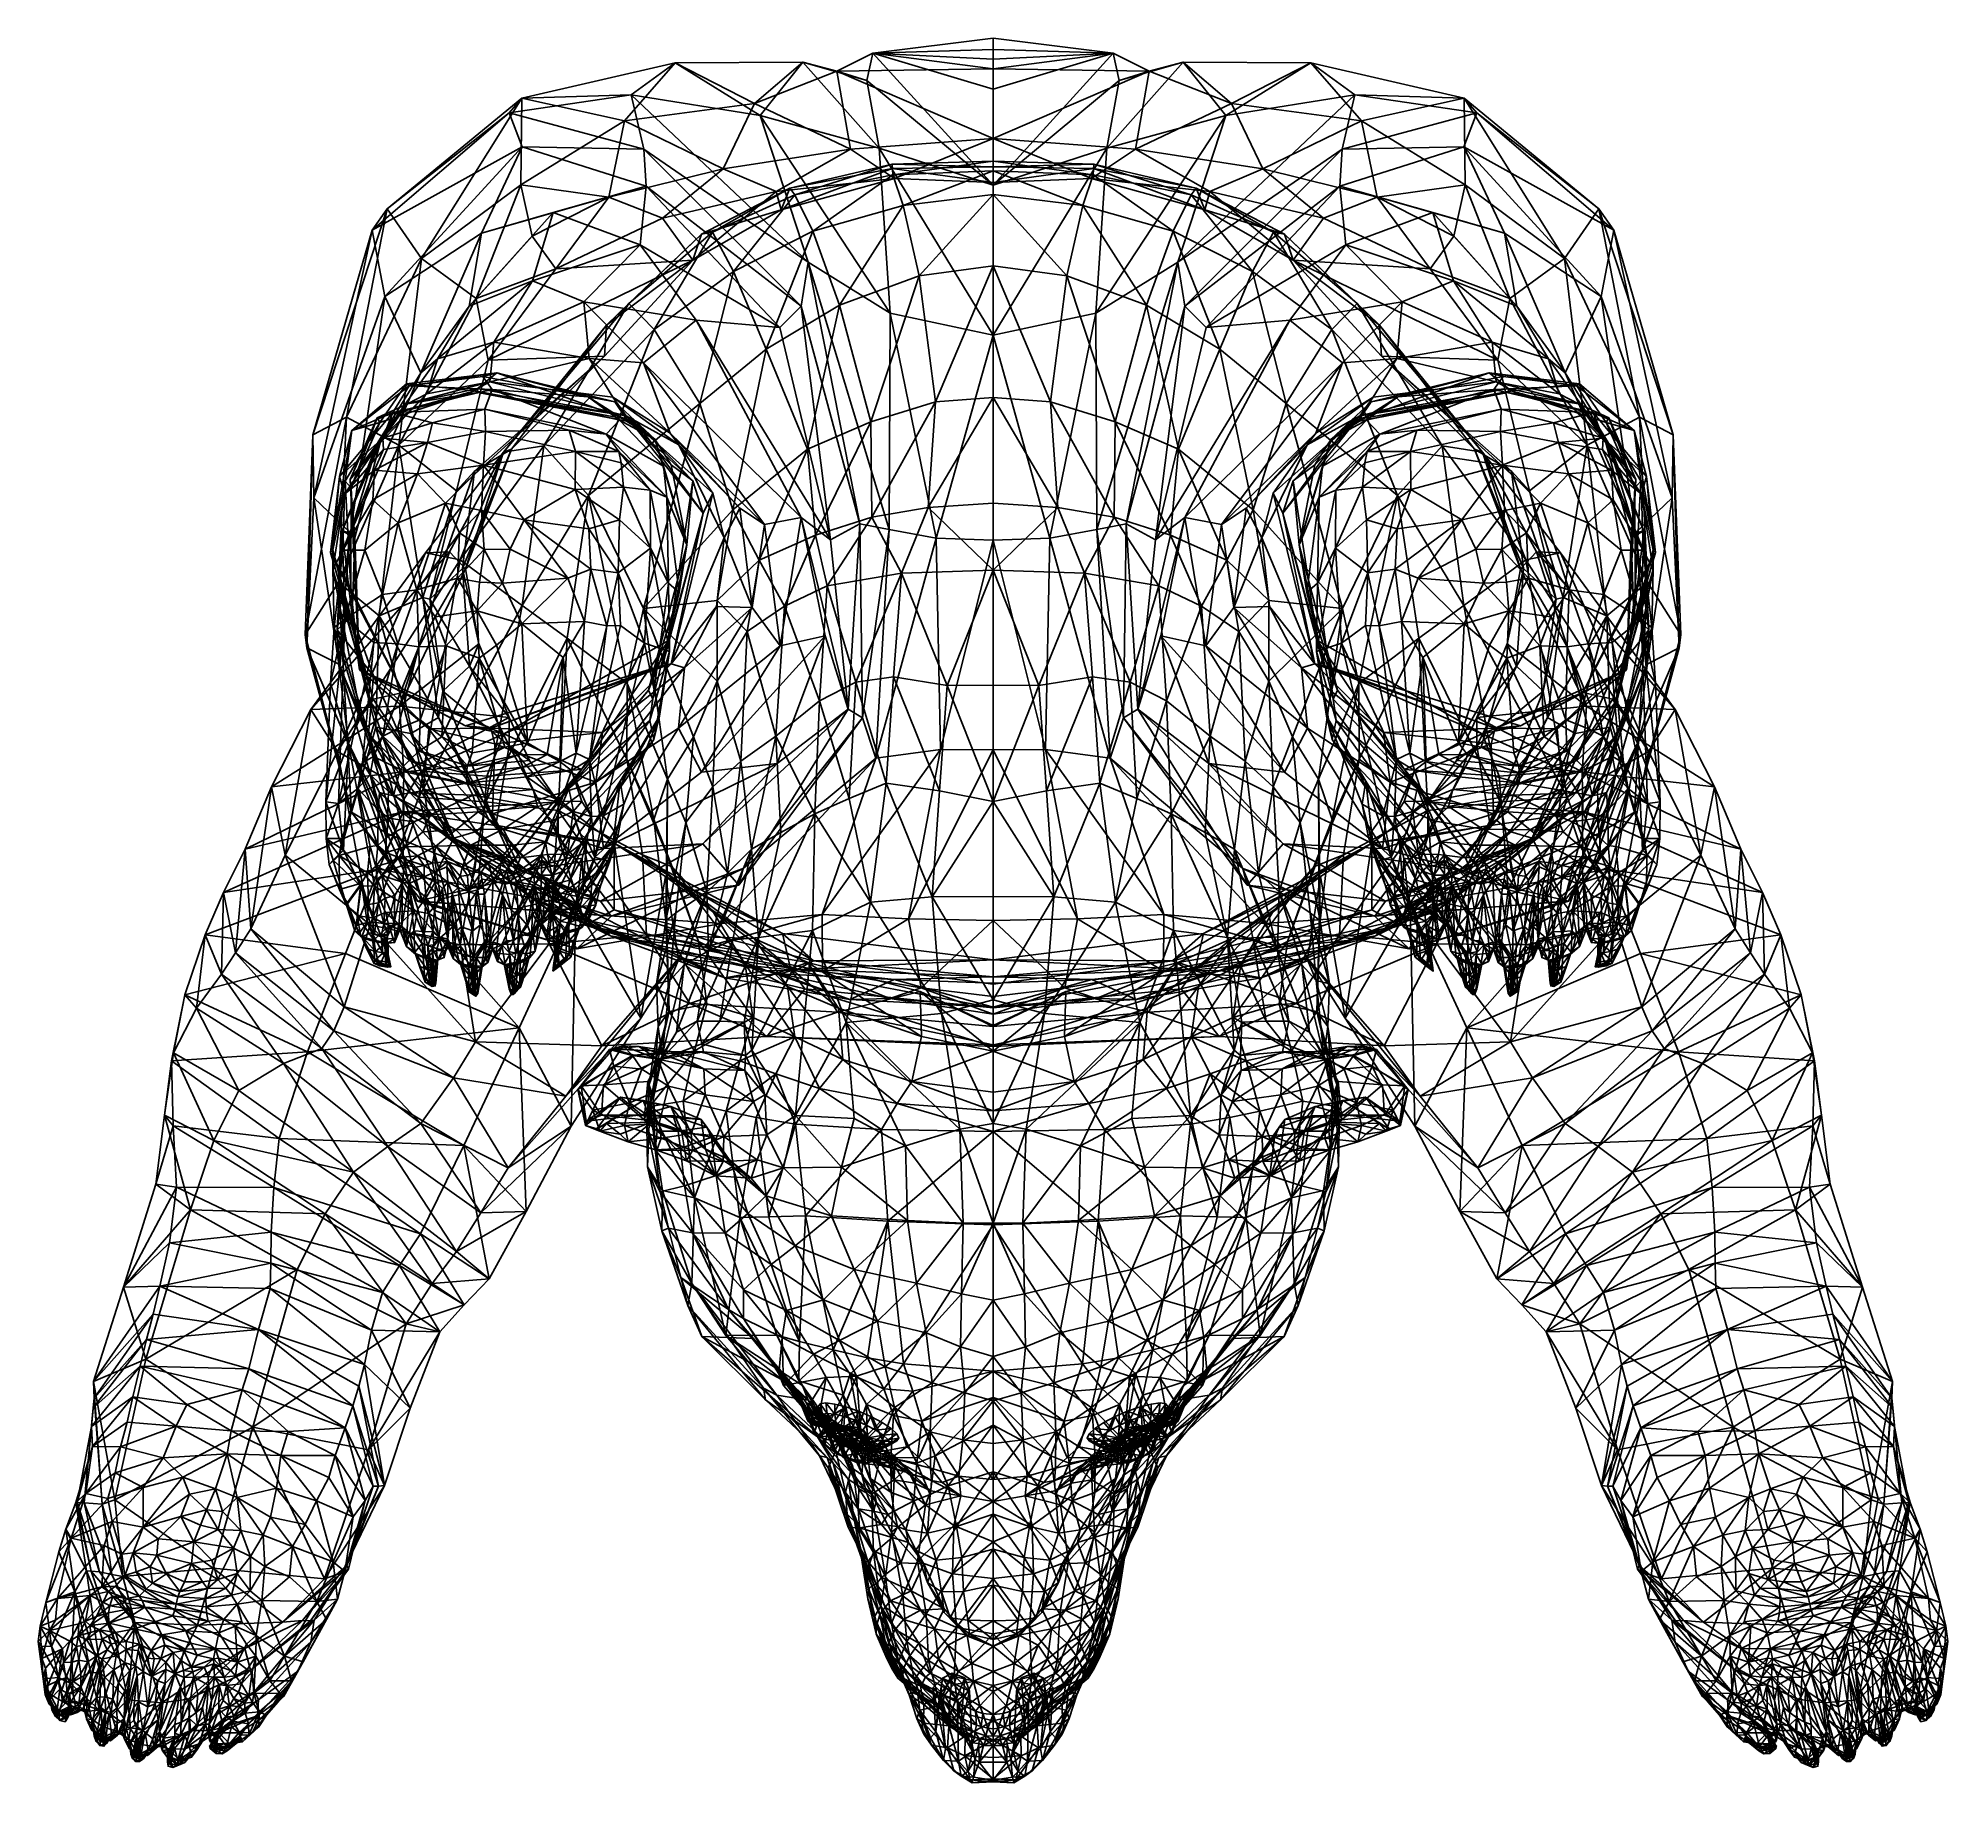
# Model space of a CAD drawing. Extents: x -0.63 to 0.63, y -0.8 to 0.34.
import ezdxf

# ---------------------------------------------------------------- set-up
doc = ezdxf.new("R2010")
doc.units = 0
doc.layers.add('BEAR_KDK$LWO', color=1, linetype='CONTINUOUS')

msp = doc.modelspace()

# ---------------------------------------------------------------- linework, layer by layer
at = {"layer": 'BEAR_KDK$LWO'}
for points in [[(0, 0.3359, 0.9551), (0, 0.3433, 0.8936), (-0.0788, 0.3336, 0.9029)], [(0, 0.3433, 0.8936), (0, 0.3296, 0.8388), (-0.0788, 0.3336, 0.9029)], [(0, 0.3433, 0.8936), (0, 0.3359, 0.9551), (0.0788, 0.3336, 0.9029)], [(0, 0.3296, 0.8388), (0, 0.3433, 0.8936), (0.0788, 0.3336, 0.9029)], [(-0.2419, 0.2891, 1.1453), (-0.2087, 0.3271, 1.0064), (-0.3092, 0.3041, 1.028)], [(-0.3092, 0.3041, 1.028), (-0.2087, 0.3271, 1.0064), (-0.2374, 0.3061, 0.881)], [(-0.2419, 0.2891, 1.1453), (-0.1565, 0.3006, 1.1334), (-0.2087, 0.3271, 1.0064)], [(-0.2374, 0.3061, 0.881), (-0.2087, 0.3271, 1.0064), (-0.1527, 0.2927, 0.8571)], [(-0.1565, 0.3006, 1.1334), (-0.1248, 0.3277, 0.9881), (-0.2087, 0.3271, 1.0064)], [(-0.2087, 0.3271, 1.0064), (-0.1248, 0.3277, 0.9881), (-0.1527, 0.2927, 0.8571)], [(-0.1248, 0.3277, 0.9881), (-0.1565, 0.3006, 1.1334), (-0.1024, 0.3217, 1.0585)], [(-0.1248, 0.3277, 0.9881), (-0.0747, 0.2713, 0.8288), (-0.1527, 0.2927, 0.8571)], [(-0.1024, 0.3217, 1.0585), (-0.0829, 0.3156, 0.9322), (-0.1248, 0.3277, 0.9881)], [(-0.1248, 0.3277, 0.9881), (-0.0829, 0.3156, 0.9322), (-0.0747, 0.2713, 0.8288)], [(-0.0829, 0.3156, 0.9322), (-0.1024, 0.3217, 1.0585), (-0.0788, 0.3336, 0.9029)], [(-0.1024, 0.3217, 1.0585), (0, 0.3232, 1.0639), (-0.0788, 0.3336, 0.9029)], [(0, 0.2469, 0.7802), (-0.0829, 0.3156, 0.9322), (-0.0788, 0.3336, 0.9029)], [(0, 0.3232, 1.0639), (0, 0.3359, 0.9551), (-0.0788, 0.3336, 0.9029)], [(0, 0.3098, 0.7597), (-0.0788, 0.3336, 0.9029), (0, 0.3296, 0.8388)], [(0, 0.3098, 0.7597), (0, 0.2469, 0.7802), (-0.0788, 0.3336, 0.9029)], [(0, 0.3359, 0.9551), (0, 0.3232, 1.0639), (0.0788, 0.3336, 0.9029)], [(0.0788, 0.3336, 0.9029), (0, 0.3098, 0.7597), (0, 0.3296, 0.8388)], [(0, 0.2469, 0.7802), (0, 0.3098, 0.7597), (0.0788, 0.3336, 0.9029)], [(0.0829, 0.3156, 0.9322), (0, 0.2469, 0.7802), (0.0788, 0.3336, 0.9029)], [(0, 0.3232, 1.0639), (0.1024, 0.3217, 1.0585), (0.0788, 0.3336, 0.9029)], [(0.0829, 0.3156, 0.9322), (0.1248, 0.3277, 0.9881), (0.0747, 0.2713, 0.8288)], [(0.0747, 0.2713, 0.8288), (0.1248, 0.3277, 0.9881), (0.1527, 0.2927, 0.8571)], [(0.1024, 0.3217, 1.0585), (0.0829, 0.3156, 0.9322), (0.0788, 0.3336, 0.9029)], [(0.0829, 0.3156, 0.9322), (0.1024, 0.3217, 1.0585), (0.1248, 0.3277, 0.9881)], [(0.1565, 0.3006, 1.1334), (0.1248, 0.3277, 0.9881), (0.1024, 0.3217, 1.0585)], [(0.1248, 0.3277, 0.9881), (0.1565, 0.3006, 1.1334), (0.2087, 0.3271, 1.0064)], [(0.1248, 0.3277, 0.9881), (0.2087, 0.3271, 1.0064), (0.1527, 0.2927, 0.8571)], [(0.2087, 0.3271, 1.0064), (0.2374, 0.3061, 0.881), (0.1527, 0.2927, 0.8571)], [(0.1565, 0.3006, 1.1334), (0.2419, 0.2891, 1.1453), (0.2087, 0.3271, 1.0064)], [(0.2087, 0.3271, 1.0064), (0.2419, 0.2891, 1.1453), (0.3092, 0.3041, 1.028)], [(0.2087, 0.3271, 1.0064), (0.3092, 0.3041, 1.028), (0.2374, 0.3061, 0.881)], [(-0.1024, 0.3217, 1.0585), (-0.1565, 0.3006, 1.1334), (-0.0935, 0.2706, 1.2278)], [(0, 0.2775, 1.199), (0, 0.3232, 1.0639), (-0.1024, 0.3217, 1.0585)], [(-0.1024, 0.3217, 1.0585), (-0.0935, 0.2706, 1.2278), (0, 0.2775, 1.199)], [(-0.0747, 0.2713, 0.8288), (-0.0829, 0.3156, 0.9322), (0, 0.2469, 0.7802)], [(0, 0.3232, 1.0639), (0, 0.2775, 1.199), (0.1024, 0.3217, 1.0585)], [(0.0935, 0.2706, 1.2278), (0.1024, 0.3217, 1.0585), (0, 0.2775, 1.199)], [(0.0829, 0.3156, 0.9322), (0.0747, 0.2713, 0.8288), (0, 0.2469, 0.7802)], [(0.1565, 0.3006, 1.1334), (0.1024, 0.3217, 1.0585), (0.0935, 0.2706, 1.2278)], [(-0.3092, 0.3041, 1.028), (-0.3175, 0.2944, 0.8835), (-0.3977, 0.2314, 0.9842)], [(-0.3977, 0.2314, 0.9842), (-0.3751, 0.1989, 1.1222), (-0.3092, 0.3041, 1.028)], [(-0.3092, 0.3041, 1.028), (-0.3751, 0.1989, 1.1222), (-0.3098, 0.2472, 1.1736)], [(-0.2292, 0.2705, 0.7797), (-0.3175, 0.2944, 0.8835), (-0.2374, 0.3061, 0.881)], [(-0.3175, 0.2944, 0.8835), (-0.3092, 0.3041, 1.028), (-0.2374, 0.3061, 0.881)], [(-0.3092, 0.3041, 1.028), (-0.3098, 0.2472, 1.1736), (-0.2419, 0.2891, 1.1453)], [(-0.2292, 0.2705, 0.7797), (-0.2374, 0.3061, 0.881), (-0.1214, 0.1965, 0.7226)], [(-0.2374, 0.3061, 0.881), (-0.1527, 0.2927, 0.8571), (-0.1214, 0.1965, 0.7226)], [(0.2374, 0.3061, 0.881), (0.2292, 0.2705, 0.7797), (0.1214, 0.1965, 0.7226)], [(0.1527, 0.2927, 0.8571), (0.2374, 0.3061, 0.881), (0.1214, 0.1965, 0.7226)], [(0.3175, 0.2944, 0.8835), (0.2292, 0.2705, 0.7797), (0.2374, 0.3061, 0.881)], [(0.3092, 0.3041, 1.028), (0.3175, 0.2944, 0.8835), (0.2374, 0.3061, 0.881)], [(0.3098, 0.2472, 1.1736), (0.3092, 0.3041, 1.028), (0.2419, 0.2891, 1.1453)], [(0.3175, 0.2944, 0.8835), (0.3092, 0.3041, 1.028), (0.3977, 0.2314, 0.9842)], [(0.3751, 0.1989, 1.1222), (0.3977, 0.2314, 0.9842), (0.3092, 0.3041, 1.028)], [(0.3751, 0.1989, 1.1222), (0.3092, 0.3041, 1.028), (0.3098, 0.2472, 1.1736)], [(-0.3977, 0.2314, 0.9842), (-0.3175, 0.2944, 0.8835), (-0.4074, 0.2173, 0.8582)], [(-0.3175, 0.2944, 0.8835), (-0.3091, 0.2721, 0.778), (-0.4074, 0.2173, 0.8582)], [(-0.3091, 0.2721, 0.778), (-0.3175, 0.2944, 0.8835), (-0.2292, 0.2705, 0.7797)], [(-0.2419, 0.2891, 1.1453), (-0.3098, 0.2472, 1.1736), (-0.2521, 0.2391, 1.2485)], [(-0.2419, 0.2891, 1.1453), (-0.2521, 0.2391, 1.2485), (-0.177, 0.2577, 1.2431)], [(-0.177, 0.2577, 1.2431), (-0.1565, 0.3006, 1.1334), (-0.2419, 0.2891, 1.1453)], [(-0.1565, 0.3006, 1.1334), (-0.177, 0.2577, 1.2431), (-0.0935, 0.2706, 1.2278)], [(-0.1527, 0.2927, 0.8571), (-0.0747, 0.2713, 0.8288), (-0.0674, 0.1629, 0.7093)], [(-0.1527, 0.2927, 0.8571), (-0.0674, 0.1629, 0.7093), (-0.1214, 0.1965, 0.7226)], [(0.0747, 0.2713, 0.8288), (0.1527, 0.2927, 0.8571), (0.0674, 0.1629, 0.7093)], [(0.0674, 0.1629, 0.7093), (0.1527, 0.2927, 0.8571), (0.1214, 0.1965, 0.7226)], [(0.177, 0.2577, 1.2431), (0.1565, 0.3006, 1.1334), (0.0935, 0.2706, 1.2278)], [(0.1565, 0.3006, 1.1334), (0.177, 0.2577, 1.2431), (0.2419, 0.2891, 1.1453)], [(0.2521, 0.2391, 1.2485), (0.2419, 0.2891, 1.1453), (0.177, 0.2577, 1.2431)], [(0.3175, 0.2944, 0.8835), (0.3091, 0.2721, 0.778), (0.2292, 0.2705, 0.7797)], [(0.3098, 0.2472, 1.1736), (0.2419, 0.2891, 1.1453), (0.2521, 0.2391, 1.2485)], [(0.3091, 0.2721, 0.778), (0.3175, 0.2944, 0.8835), (0.4074, 0.2173, 0.8582)], [(0.3175, 0.2944, 0.8835), (0.3977, 0.2314, 0.9842), (0.4074, 0.2173, 0.8582)], [(-0.0647, 0.2514, 1.2985), (0, 0.2775, 1.199), (-0.0935, 0.2706, 1.2278)], [(-0.0647, 0.2514, 1.2985), (0, 0.2486, 1.2807), (0, 0.2775, 1.199)], [(0, 0.2486, 1.2807), (0.0647, 0.2514, 1.2985), (0, 0.2775, 1.199)], [(0, 0.2775, 1.199), (0.0647, 0.2514, 1.2985), (0.0935, 0.2706, 1.2278)], [(-0.4074, 0.2173, 0.8582), (-0.3091, 0.2721, 0.778), (-0.3991, 0.1739, 0.6711)], [(-0.3356, 0.2154, 0.6463), (-0.3991, 0.1739, 0.6711), (-0.3091, 0.2721, 0.778)], [(-0.3091, 0.2721, 0.778), (-0.2276, 0.2462, 0.7226), (-0.3356, 0.2154, 0.6463)], [(-0.2292, 0.2705, 0.7797), (-0.2276, 0.2462, 0.7226), (-0.3091, 0.2721, 0.778)], [(-0.1214, 0.1965, 0.7226), (-0.126, 0.1676, 0.6653), (-0.2292, 0.2705, 0.7797)], [(-0.2292, 0.2705, 0.7797), (-0.126, 0.1676, 0.6653), (-0.2276, 0.2462, 0.7226)], [(-0.1423, 0.2427, 1.3114), (-0.0935, 0.2706, 1.2278), (-0.177, 0.2577, 1.2431)], [(-0.1423, 0.2427, 1.3114), (-0.0647, 0.2514, 1.2985), (-0.0935, 0.2706, 1.2278)], [(-0.0747, 0.2713, 0.8288), (0, 0.2469, 0.7802), (0, 0.1486, 0.6815)], [(-0.0747, 0.2713, 0.8288), (0, 0.1486, 0.6815), (-0.0674, 0.1629, 0.7093)], [(0, 0.2469, 0.7802), (0.0747, 0.2713, 0.8288), (0, 0.1486, 0.6815)], [(0, 0.1486, 0.6815), (0.0747, 0.2713, 0.8288), (0.0674, 0.1629, 0.7093)], [(0.0647, 0.2514, 1.2985), (0.1423, 0.2427, 1.3114), (0.0935, 0.2706, 1.2278)], [(0.0935, 0.2706, 1.2278), (0.1423, 0.2427, 1.3114), (0.177, 0.2577, 1.2431)], [(0.126, 0.1676, 0.6653), (0.1214, 0.1965, 0.7226), (0.2292, 0.2705, 0.7797)], [(0.126, 0.1676, 0.6653), (0.2292, 0.2705, 0.7797), (0.2276, 0.2462, 0.7226)], [(0.2276, 0.2462, 0.7226), (0.3091, 0.2721, 0.778), (0.3356, 0.2154, 0.6463)], [(0.2276, 0.2462, 0.7226), (0.2292, 0.2705, 0.7797), (0.3091, 0.2721, 0.778)], [(0.3091, 0.2721, 0.778), (0.4074, 0.2173, 0.8582), (0.3991, 0.1739, 0.6711)], [(0.3991, 0.1739, 0.6711), (0.3356, 0.2154, 0.6463), (0.3091, 0.2721, 0.778)], [(-0.2169, 0.2252, 1.3174), (-0.177, 0.2577, 1.2431), (-0.2521, 0.2391, 1.2485)], [(-0.2169, 0.2252, 1.3174), (-0.1423, 0.2427, 1.3114), (-0.177, 0.2577, 1.2431)], [(-0.1391, 0.2308, 1.3959), (-0.0647, 0.2514, 1.2985), (-0.1423, 0.2427, 1.3114)], [(-0.1391, 0.2308, 1.3959), (-0.0661, 0.2578, 1.3783), (-0.0647, 0.2514, 1.2985)], [(-0.1391, 0.2308, 1.3959), (-0.1333, 0.2449, 1.5136), (-0.0661, 0.2578, 1.3783)], [(-0.1301, 0.2406, 1.7497), (-0.0661, 0.2607, 1.5065), (-0.1333, 0.2449, 1.5136)], [(-0.0661, 0.2607, 1.5065), (-0.0661, 0.2578, 1.3783), (-0.1333, 0.2449, 1.5136)], [(-0.0657, 0.2536, 1.7429), (-0.0661, 0.2607, 1.5065), (-0.1301, 0.2406, 1.7497)], [(-0.1301, 0.2406, 1.7497), (-0.1182, 0.2168, 1.9029), (-0.0657, 0.2536, 1.7429)], [(-0.1182, 0.2168, 1.9029), (-0.0589, 0.2336, 1.8957), (-0.0657, 0.2536, 1.7429)], [(-0.0657, 0.2536, 1.7429), (0, 0.2627, 1.5099), (-0.0661, 0.2607, 1.5065)], [(0, 0.2627, 1.5099), (0, 0.2589, 1.3639), (-0.0661, 0.2607, 1.5065)], [(-0.0661, 0.2578, 1.3783), (-0.0661, 0.2607, 1.5065), (0, 0.2589, 1.3639)], [(-0.0661, 0.2578, 1.3783), (0, 0.2589, 1.3639), (0, 0.2486, 1.2807)], [(-0.0647, 0.2514, 1.2985), (-0.0661, 0.2578, 1.3783), (0, 0.2486, 1.2807)], [(0, 0.2564, 1.7471), (0, 0.2627, 1.5099), (-0.0657, 0.2536, 1.7429)], [(-0.0657, 0.2536, 1.7429), (-0.0589, 0.2336, 1.8957), (0, 0.2564, 1.7471)], [(-0.0589, 0.2336, 1.8957), (0, 0.2408, 1.893), (0, 0.2564, 1.7471)], [(0, 0.2627, 1.5099), (0, 0.2564, 1.7471), (0.0657, 0.2536, 1.7429)], [(0, 0.2627, 1.5099), (0.0657, 0.2536, 1.7429), (0.0661, 0.2607, 1.5065)], [(0, 0.2589, 1.3639), (0, 0.2627, 1.5099), (0.0661, 0.2607, 1.5065)], [(0.0661, 0.2607, 1.5065), (0.0661, 0.2578, 1.3783), (0, 0.2589, 1.3639)], [(0, 0.2589, 1.3639), (0.0661, 0.2578, 1.3783), (0, 0.2486, 1.2807)], [(0.0661, 0.2578, 1.3783), (0.0647, 0.2514, 1.2985), (0, 0.2486, 1.2807)], [(0, 0.2408, 1.893), (0.0589, 0.2336, 1.8957), (0, 0.2564, 1.7471)], [(0.0589, 0.2336, 1.8957), (0.0657, 0.2536, 1.7429), (0, 0.2564, 1.7471)], [(0.0589, 0.2336, 1.8957), (0.1182, 0.2168, 1.9029), (0.0657, 0.2536, 1.7429)], [(0.0661, 0.2578, 1.3783), (0.1391, 0.2308, 1.3959), (0.0647, 0.2514, 1.2985)], [(0.0647, 0.2514, 1.2985), (0.1391, 0.2308, 1.3959), (0.1423, 0.2427, 1.3114)], [(0.0661, 0.2607, 1.5065), (0.0657, 0.2536, 1.7429), (0.1301, 0.2406, 1.7497)], [(0.1182, 0.2168, 1.9029), (0.1301, 0.2406, 1.7497), (0.0657, 0.2536, 1.7429)], [(0.0661, 0.2607, 1.5065), (0.1301, 0.2406, 1.7497), (0.1333, 0.2449, 1.5136)], [(0.0661, 0.2578, 1.3783), (0.0661, 0.2607, 1.5065), (0.1333, 0.2449, 1.5136)], [(0.1333, 0.2449, 1.5136), (0.1391, 0.2308, 1.3959), (0.0661, 0.2578, 1.3783)], [(0.1423, 0.2427, 1.3114), (0.2169, 0.2252, 1.3174), (0.177, 0.2577, 1.2431)], [(0.177, 0.2577, 1.2431), (0.2169, 0.2252, 1.3174), (0.2521, 0.2391, 1.2485)], [(-0.3098, 0.2472, 1.1736), (-0.3751, 0.1989, 1.1222), (-0.3391, 0.1725, 1.2357)], [(-0.3098, 0.2472, 1.1736), (-0.3391, 0.1725, 1.2357), (-0.3024, 0.2135, 1.2459)], [(-0.2887, 0.2289, 0.6244), (-0.3356, 0.2154, 0.6463), (-0.2276, 0.2462, 0.7226)], [(-0.3098, 0.2472, 1.1736), (-0.3024, 0.2135, 1.2459), (-0.2521, 0.2391, 1.2485)], [(-0.287, 0.192, 1.3101), (-0.2521, 0.2391, 1.2485), (-0.3024, 0.2135, 1.2459)], [(-0.2315, 0.2077, 0.6064), (-0.2887, 0.2289, 0.6244), (-0.2276, 0.2462, 0.7226)], [(-0.287, 0.192, 1.3101), (-0.2169, 0.2252, 1.3174), (-0.2521, 0.2391, 1.2485)], [(-0.2276, 0.2462, 0.7226), (-0.1399, 0.1536, 0.6431), (-0.2315, 0.2077, 0.6064)], [(-0.126, 0.1676, 0.6653), (-0.1399, 0.1536, 0.6431), (-0.2276, 0.2462, 0.7226)], [(-0.2169, 0.2252, 1.3174), (-0.1969, 0.1977, 1.4039), (-0.1423, 0.2427, 1.3114)], [(-0.1969, 0.1977, 1.4039), (-0.1391, 0.2308, 1.3959), (-0.1423, 0.2427, 1.3114)], [(-0.1914, 0.2148, 1.5157), (-0.1842, 0.2162, 1.7513), (-0.1333, 0.2449, 1.5136)], [(-0.1333, 0.2449, 1.5136), (-0.1391, 0.2308, 1.3959), (-0.1914, 0.2148, 1.5157)], [(-0.1301, 0.2406, 1.7497), (-0.1333, 0.2449, 1.5136), (-0.1842, 0.2162, 1.7513)], [(-0.1842, 0.2162, 1.7513), (-0.1703, 0.1903, 1.9042), (-0.1301, 0.2406, 1.7497)], [(-0.1703, 0.1903, 1.9042), (-0.1182, 0.2168, 1.9029), (-0.1301, 0.2406, 1.7497)], [(-0.0589, 0.2336, 1.8957), (-0.0484, 0.1875, 2.0232), (0, 0.2408, 1.893)], [(-0.0484, 0.1875, 2.0232), (0, 0.1939, 2.0176), (0, 0.2408, 1.893)], [(0, 0.1939, 2.0176), (0.0484, 0.1875, 2.0232), (0, 0.2408, 1.893)], [(0.0484, 0.1875, 2.0232), (0.0589, 0.2336, 1.8957), (0, 0.2408, 1.893)], [(0.1182, 0.2168, 1.9029), (0.1703, 0.1903, 1.9042), (0.1301, 0.2406, 1.7497)], [(0.1399, 0.1536, 0.6431), (0.126, 0.1676, 0.6653), (0.2276, 0.2462, 0.7226)], [(0.1333, 0.2449, 1.5136), (0.1301, 0.2406, 1.7497), (0.1842, 0.2162, 1.7513)], [(0.1703, 0.1903, 1.9042), (0.1842, 0.2162, 1.7513), (0.1301, 0.2406, 1.7497)], [(0.1842, 0.2162, 1.7513), (0.1914, 0.2148, 1.5157), (0.1333, 0.2449, 1.5136)], [(0.1391, 0.2308, 1.3959), (0.1333, 0.2449, 1.5136), (0.1914, 0.2148, 1.5157)], [(0.1391, 0.2308, 1.3959), (0.1969, 0.1977, 1.4039), (0.1423, 0.2427, 1.3114)], [(0.1399, 0.1536, 0.6431), (0.2276, 0.2462, 0.7226), (0.2315, 0.2077, 0.6064)], [(0.1969, 0.1977, 1.4039), (0.2169, 0.2252, 1.3174), (0.1423, 0.2427, 1.3114)], [(0.2169, 0.2252, 1.3174), (0.287, 0.192, 1.3101), (0.2521, 0.2391, 1.2485)], [(0.3356, 0.2154, 0.6463), (0.2887, 0.2289, 0.6244), (0.2276, 0.2462, 0.7226)], [(0.2887, 0.2289, 0.6244), (0.2315, 0.2077, 0.6064), (0.2276, 0.2462, 0.7226)], [(0.3024, 0.2135, 1.2459), (0.3098, 0.2472, 1.1736), (0.2521, 0.2391, 1.2485)], [(0.2521, 0.2391, 1.2485), (0.287, 0.192, 1.3101), (0.3024, 0.2135, 1.2459)], [(0.3391, 0.1725, 1.2357), (0.3098, 0.2472, 1.1736), (0.3024, 0.2135, 1.2459)], [(0.3751, 0.1989, 1.1222), (0.3098, 0.2472, 1.1736), (0.3391, 0.1725, 1.2357)], [(-0.3977, 0.2314, 0.9842), (-0.4074, 0.2173, 0.8582), (-0.4465, 0.0832, 0.8979)], [(-0.4465, 0.0832, 0.8979), (-0.4243, 0.0948, 1.0488), (-0.3977, 0.2314, 0.9842)], [(-0.3977, 0.2314, 0.9842), (-0.4243, 0.0948, 1.0488), (-0.3751, 0.1989, 1.1222)], [(-0.3356, 0.2154, 0.6463), (-0.2887, 0.2289, 0.6244), (-0.3437, 0.1676, 0.5107)], [(-0.3022, 0.1841, 0.4979), (-0.3437, 0.1676, 0.5107), (-0.2887, 0.2289, 0.6244)], [(-0.2887, 0.2289, 0.6244), (-0.2315, 0.2077, 0.6064), (-0.3022, 0.1841, 0.4979)], [(-0.1969, 0.1977, 1.4039), (-0.1914, 0.2148, 1.5157), (-0.1391, 0.2308, 1.3959)], [(-0.1182, 0.2168, 1.9029), (-0.1008, 0.1683, 2.0304), (-0.0589, 0.2336, 1.8957)], [(-0.1008, 0.1683, 2.0304), (-0.0484, 0.1875, 2.0232), (-0.0589, 0.2336, 1.8957)], [(0.0484, 0.1875, 2.0232), (0.1008, 0.1683, 2.0304), (0.0589, 0.2336, 1.8957)], [(0.1008, 0.1683, 2.0304), (0.1182, 0.2168, 1.9029), (0.0589, 0.2336, 1.8957)], [(0.1914, 0.2148, 1.5157), (0.1969, 0.1977, 1.4039), (0.1391, 0.2308, 1.3959)], [(0.2315, 0.2077, 0.6064), (0.2887, 0.2289, 0.6244), (0.3022, 0.1841, 0.4979)], [(0.2887, 0.2289, 0.6244), (0.3356, 0.2154, 0.6463), (0.3437, 0.1676, 0.5107)], [(0.3437, 0.1676, 0.5107), (0.3022, 0.1841, 0.4979), (0.2887, 0.2289, 0.6244)], [(0.4243, 0.0948, 1.0488), (0.3977, 0.2314, 0.9842), (0.3751, 0.1989, 1.1222)], [(0.4074, 0.2173, 0.8582), (0.3977, 0.2314, 0.9842), (0.4465, 0.0832, 0.8979)], [(0.4243, 0.0948, 1.0488), (0.4465, 0.0832, 0.8979), (0.3977, 0.2314, 0.9842)], [(-0.4465, 0.0832, 0.8979), (-0.4074, 0.2173, 0.8582), (-0.4458, 0.0419, 0.6955)], [(-0.3991, 0.1739, 0.6711), (-0.4458, 0.0419, 0.6955), (-0.4074, 0.2173, 0.8582)], [(-0.3991, 0.1739, 0.6711), (-0.3356, 0.2154, 0.6463), (-0.3755, 0.1239, 0.5218)], [(-0.3437, 0.1676, 0.5107), (-0.3755, 0.1239, 0.5218), (-0.3356, 0.2154, 0.6463)], [(-0.287, 0.192, 1.3101), (-0.3024, 0.2135, 1.2459), (-0.3391, 0.1725, 1.2357)], [(-0.1969, 0.1977, 1.4039), (-0.2169, 0.2252, 1.3174), (-0.287, 0.192, 1.3101)], [(-0.2536, 0.155, 1.5091), (-0.2391, 0.1693, 1.7421), (-0.1914, 0.2148, 1.5157)], [(-0.1914, 0.2148, 1.5157), (-0.1969, 0.1977, 1.4039), (-0.2536, 0.155, 1.5091)], [(-0.2391, 0.1693, 1.7421), (-0.2224, 0.1523, 1.898), (-0.1842, 0.2162, 1.7513)], [(-0.1842, 0.2162, 1.7513), (-0.1914, 0.2148, 1.5157), (-0.2391, 0.1693, 1.7421)], [(-0.2224, 0.1523, 1.898), (-0.1703, 0.1903, 1.9042), (-0.1842, 0.2162, 1.7513)], [(-0.1703, 0.1903, 1.9042), (-0.1488, 0.1393, 2.0302), (-0.1182, 0.2168, 1.9029)], [(-0.1488, 0.1393, 2.0302), (-0.1008, 0.1683, 2.0304), (-0.1182, 0.2168, 1.9029)], [(0.1008, 0.1683, 2.0304), (0.1488, 0.1393, 2.0302), (0.1182, 0.2168, 1.9029)], [(0.1488, 0.1393, 2.0302), (0.1703, 0.1903, 1.9042), (0.1182, 0.2168, 1.9029)], [(0.1703, 0.1903, 1.9042), (0.2224, 0.1523, 1.898), (0.1842, 0.2162, 1.7513)], [(0.2224, 0.1523, 1.898), (0.2391, 0.1693, 1.7421), (0.1842, 0.2162, 1.7513)], [(0.1914, 0.2148, 1.5157), (0.1842, 0.2162, 1.7513), (0.2391, 0.1693, 1.7421)], [(0.2391, 0.1693, 1.7421), (0.2536, 0.155, 1.5091), (0.1914, 0.2148, 1.5157)], [(0.1969, 0.1977, 1.4039), (0.1914, 0.2148, 1.5157), (0.2536, 0.155, 1.5091)], [(0.2169, 0.2252, 1.3174), (0.1969, 0.1977, 1.4039), (0.287, 0.192, 1.3101)], [(0.3024, 0.2135, 1.2459), (0.287, 0.192, 1.3101), (0.3391, 0.1725, 1.2357)], [(0.3356, 0.2154, 0.6463), (0.3991, 0.1739, 0.6711), (0.3755, 0.1239, 0.5218)], [(0.3755, 0.1239, 0.5218), (0.3437, 0.1676, 0.5107), (0.3356, 0.2154, 0.6463)], [(0.4458, 0.0419, 0.6955), (0.3991, 0.1739, 0.6711), (0.4074, 0.2173, 0.8582)], [(0.4074, 0.2173, 0.8582), (0.4465, 0.0832, 0.8979), (0.4458, 0.0419, 0.6955)], [(-0.2686, 0.1704, 0.4891), (-0.3022, 0.1841, 0.4979), (-0.2315, 0.2077, 0.6064)], [(-0.2315, 0.2077, 0.6064), (-0.1949, 0.1583, 0.5865), (-0.2686, 0.1704, 0.4891)], [(-0.1949, 0.1583, 0.5865), (-0.2315, 0.2077, 0.6064), (-0.1399, 0.1536, 0.6431)], [(0.2315, 0.2077, 0.6064), (0.1949, 0.1583, 0.5865), (0.1399, 0.1536, 0.6431)], [(0.1949, 0.1583, 0.5865), (0.2315, 0.2077, 0.6064), (0.2686, 0.1704, 0.4891)], [(0.3022, 0.1841, 0.4979), (0.2686, 0.1704, 0.4891), (0.2315, 0.2077, 0.6064)], [(-0.4243, 0.0948, 1.0488), (-0.3899, 0.0764, 1.2053), (-0.3751, 0.1989, 1.1222)], [(-0.3751, 0.1989, 1.1222), (-0.3899, 0.0764, 1.2053), (-0.3391, 0.1725, 1.2357)], [(-0.3314, 0.1322, 1.303), (-0.287, 0.192, 1.3101), (-0.3391, 0.1725, 1.2357)], [(-0.3314, 0.1322, 1.303), (-0.255, 0.1348, 1.4104), (-0.1969, 0.1977, 1.4039)], [(-0.1969, 0.1977, 1.4039), (-0.287, 0.192, 1.3101), (-0.3314, 0.1322, 1.303)], [(-0.255, 0.1348, 1.4104), (-0.2536, 0.155, 1.5091), (-0.1969, 0.1977, 1.4039)], [(-0.2224, 0.1523, 1.898), (-0.1925, 0.1036, 2.0198), (-0.1703, 0.1903, 1.9042)], [(-0.1925, 0.1036, 2.0198), (-0.1488, 0.1393, 2.0302), (-0.1703, 0.1903, 1.9042)], [(-0.0875, 0.0248, 0.6125), (-0.126, 0.1676, 0.6653), (-0.1214, 0.1965, 0.7226)], [(-0.0875, 0.0248, 0.6125), (-0.1214, 0.1965, 0.7226), (-0.0682, 0.0211, 0.6273)], [(-0.0682, 0.0211, 0.6273), (-0.1214, 0.1965, 0.7226), (-0.0674, 0.1629, 0.7093)], [(-0.0484, 0.1875, 2.0232), (-0.0377, 0.1048, 2.1625), (0, 0.1939, 2.0176)], [(-0.0377, 0.1048, 2.1625), (0, 0.1076, 2.1636), (0, 0.1939, 2.0176)], [(0, 0.1076, 2.1636), (0.0377, 0.1048, 2.1625), (0, 0.1939, 2.0176)], [(0.0377, 0.1048, 2.1625), (0.0484, 0.1875, 2.0232), (0, 0.1939, 2.0176)], [(0.1214, 0.1965, 0.7226), (0.0682, 0.0211, 0.6273), (0.0674, 0.1629, 0.7093)], [(0.1214, 0.1965, 0.7226), (0.0875, 0.0248, 0.6125), (0.0682, 0.0211, 0.6273)], [(0.126, 0.1676, 0.6653), (0.0875, 0.0248, 0.6125), (0.1214, 0.1965, 0.7226)], [(0.1488, 0.1393, 2.0302), (0.1925, 0.1036, 2.0198), (0.1703, 0.1903, 1.9042)], [(0.1925, 0.1036, 2.0198), (0.2224, 0.1523, 1.898), (0.1703, 0.1903, 1.9042)], [(0.255, 0.1348, 1.4104), (0.3314, 0.1322, 1.303), (0.1969, 0.1977, 1.4039)], [(0.287, 0.192, 1.3101), (0.1969, 0.1977, 1.4039), (0.3314, 0.1322, 1.303)], [(0.2536, 0.155, 1.5091), (0.255, 0.1348, 1.4104), (0.1969, 0.1977, 1.4039)], [(0.287, 0.192, 1.3101), (0.3314, 0.1322, 1.303), (0.3391, 0.1725, 1.2357)], [(0.3899, 0.0764, 1.2053), (0.3751, 0.1989, 1.1222), (0.3391, 0.1725, 1.2357)], [(0.3899, 0.0764, 1.2053), (0.4243, 0.0948, 1.0488), (0.3751, 0.1989, 1.1222)], [(-0.3437, 0.1676, 0.5107), (-0.3022, 0.1841, 0.4979), (-0.3646, 0.1331, 0.4142)], [(-0.3275, 0.1439, 0.3811), (-0.3646, 0.1331, 0.4142), (-0.3022, 0.1841, 0.4979)], [(-0.3022, 0.1841, 0.4979), (-0.2686, 0.1704, 0.4891), (-0.3275, 0.1439, 0.3811)], [(-0.1008, 0.1683, 2.0304), (-0.0802, 0.0917, 2.1617), (-0.0484, 0.1875, 2.0232)], [(-0.0802, 0.0917, 2.1617), (-0.0377, 0.1048, 2.1625), (-0.0484, 0.1875, 2.0232)], [(0.0377, 0.1048, 2.1625), (0.0802, 0.0917, 2.1617), (0.0484, 0.1875, 2.0232)], [(0.0802, 0.0917, 2.1617), (0.1008, 0.1683, 2.0304), (0.0484, 0.1875, 2.0232)], [(0.2686, 0.1704, 0.4891), (0.3022, 0.1841, 0.4979), (0.3275, 0.1439, 0.3811)], [(0.3022, 0.1841, 0.4979), (0.3437, 0.1676, 0.5107), (0.3646, 0.1331, 0.4142)], [(0.3646, 0.1331, 0.4142), (0.3275, 0.1439, 0.3811), (0.3022, 0.1841, 0.4979)], [(-0.4458, 0.0419, 0.6955), (-0.3991, 0.1739, 0.6711), (-0.4216, 0.0188, 0.529)], [(-0.3755, 0.1239, 0.5218), (-0.4216, 0.0188, 0.529), (-0.3991, 0.1739, 0.6711)], [(-0.3314, 0.1322, 1.303), (-0.3391, 0.1725, 1.2357), (-0.3899, 0.0764, 1.2053)], [(-0.3437, 0.1676, 0.5107), (-0.3646, 0.1331, 0.4142), (-0.3755, 0.1239, 0.5218)], [(-0.265, 0.1333, 0.3816), (-0.3275, 0.1439, 0.3811), (-0.2686, 0.1704, 0.4891)], [(-0.3212, 0.0717, 1.7569), (-0.2947, 0.0759, 1.8941), (-0.2391, 0.1693, 1.7421)], [(-0.2391, 0.1693, 1.7421), (-0.2536, 0.155, 1.5091), (-0.3212, 0.0717, 1.7569)], [(-0.2947, 0.0759, 1.8941), (-0.2224, 0.1523, 1.898), (-0.2391, 0.1693, 1.7421)], [(-0.2686, 0.1704, 0.4891), (-0.2294, 0.1304, 0.4844), (-0.265, 0.1333, 0.3816)], [(-0.2294, 0.1304, 0.4844), (-0.2686, 0.1704, 0.4891), (-0.1949, 0.1583, 0.5865)], [(-0.1488, 0.1393, 2.0302), (-0.1218, 0.0738, 2.1527), (-0.1008, 0.1683, 2.0304)], [(-0.1067, 0.0143, 0.5894), (-0.1399, 0.1536, 0.6431), (-0.126, 0.1676, 0.6653)], [(-0.0875, 0.0248, 0.6125), (-0.1067, 0.0143, 0.5894), (-0.126, 0.1676, 0.6653)], [(-0.1218, 0.0738, 2.1527), (-0.0802, 0.0917, 2.1617), (-0.1008, 0.1683, 2.0304)], [(0.0802, 0.0917, 2.1617), (0.1218, 0.0738, 2.1527), (0.1008, 0.1683, 2.0304)], [(0.1067, 0.0143, 0.5894), (0.0875, 0.0248, 0.6125), (0.126, 0.1676, 0.6653)], [(0.1218, 0.0738, 2.1527), (0.1488, 0.1393, 2.0302), (0.1008, 0.1683, 2.0304)], [(0.1399, 0.1536, 0.6431), (0.1067, 0.0143, 0.5894), (0.126, 0.1676, 0.6653)], [(0.2686, 0.1704, 0.4891), (0.2294, 0.1304, 0.4844), (0.1949, 0.1583, 0.5865)], [(0.2224, 0.1523, 1.898), (0.2947, 0.0759, 1.8941), (0.2391, 0.1693, 1.7421)], [(0.2294, 0.1304, 0.4844), (0.2686, 0.1704, 0.4891), (0.265, 0.1333, 0.3816)], [(0.2947, 0.0759, 1.8941), (0.3212, 0.0717, 1.7569), (0.2391, 0.1693, 1.7421)], [(0.2536, 0.155, 1.5091), (0.2391, 0.1693, 1.7421), (0.3212, 0.0717, 1.7569)], [(0.3275, 0.1439, 0.3811), (0.265, 0.1333, 0.3816), (0.2686, 0.1704, 0.4891)], [(0.3391, 0.1725, 1.2357), (0.3314, 0.1322, 1.303), (0.3899, 0.0764, 1.2053)], [(0.3646, 0.1331, 0.4142), (0.3437, 0.1676, 0.5107), (0.3755, 0.1239, 0.5218)], [(0.4216, 0.0188, 0.529), (0.3755, 0.1239, 0.5218), (0.3991, 0.1739, 0.6711)], [(0.3991, 0.1739, 0.6711), (0.4458, 0.0419, 0.6955), (0.4216, 0.0188, 0.529)], [(-0.3161, 0.0738, 1.4897), (-0.3212, 0.0717, 1.7569), (-0.2536, 0.155, 1.5091)], [(-0.2536, 0.155, 1.5091), (-0.255, 0.1348, 1.4104), (-0.3161, 0.0738, 1.4897)], [(-0.2947, 0.0759, 1.8941), (-0.2655, 0.0434, 1.9974), (-0.2224, 0.1523, 1.898)], [(-0.2655, 0.0434, 1.9974), (-0.1925, 0.1036, 2.0198), (-0.2224, 0.1523, 1.898)], [(-0.1949, 0.1583, 0.5865), (-0.1259, 0.029, 0.5344), (-0.2294, 0.1304, 0.4844)], [(-0.1399, 0.1536, 0.6431), (-0.1067, 0.0143, 0.5894), (-0.1949, 0.1583, 0.5865)], [(-0.1259, 0.029, 0.5344), (-0.1949, 0.1583, 0.5865), (-0.1067, 0.0143, 0.5894)], [(-0.0373, 0.0154, 0.6257), (-0.0682, 0.0211, 0.6273), (-0.0674, 0.1629, 0.7093)], [(-0.0373, 0.0154, 0.6257), (-0.0674, 0.1629, 0.7093), (0, 0.1486, 0.6815)], [(0.0674, 0.1629, 0.7093), (0.0373, 0.0154, 0.6257), (0, 0.1486, 0.6815)], [(0.0682, 0.0211, 0.6273), (0.0373, 0.0154, 0.6257), (0.0674, 0.1629, 0.7093)], [(0.1067, 0.0143, 0.5894), (0.1399, 0.1536, 0.6431), (0.1949, 0.1583, 0.5865)], [(0.1949, 0.1583, 0.5865), (0.1259, 0.029, 0.5344), (0.1067, 0.0143, 0.5894)], [(0.1259, 0.029, 0.5344), (0.1949, 0.1583, 0.5865), (0.2294, 0.1304, 0.4844)], [(0.1925, 0.1036, 2.0198), (0.2655, 0.0434, 1.9974), (0.2224, 0.1523, 1.898)], [(0.2655, 0.0434, 1.9974), (0.2947, 0.0759, 1.8941), (0.2224, 0.1523, 1.898)], [(0.3212, 0.0717, 1.7569), (0.3161, 0.0738, 1.4897), (0.2536, 0.155, 1.5091)], [(0.255, 0.1348, 1.4104), (0.2536, 0.155, 1.5091), (0.3161, 0.0738, 1.4897)], [(-0.3646, 0.1331, 0.4142), (-0.3275, 0.1439, 0.3811), (-0.3715, 0.11, 0.2763)], [(-0.3303, 0.118, 0.257), (-0.3715, 0.11, 0.2763), (-0.3275, 0.1439, 0.3811)], [(-0.3275, 0.1439, 0.3811), (-0.265, 0.1333, 0.3816), (-0.3303, 0.118, 0.257)], [(-0.1925, 0.1036, 2.0198), (-0.1707, 0.0339, 2.1397), (-0.1488, 0.1393, 2.0302)], [(-0.1707, 0.0339, 2.1397), (-0.1218, 0.0738, 2.1527), (-0.1488, 0.1393, 2.0302)], [(0, 0.1486, 0.6815), (0, 0.014, 0.6248), (-0.0373, 0.0154, 0.6257)], [(0, 0.014, 0.6248), (0, 0.1486, 0.6815), (0.0373, 0.0154, 0.6257)], [(0.1218, 0.0738, 2.1527), (0.1707, 0.0339, 2.1397), (0.1488, 0.1393, 2.0302)], [(0.1707, 0.0339, 2.1397), (0.1925, 0.1036, 2.0198), (0.1488, 0.1393, 2.0302)], [(0.265, 0.1333, 0.3816), (0.3275, 0.1439, 0.3811), (0.3303, 0.118, 0.257)], [(0.3275, 0.1439, 0.3811), (0.3646, 0.1331, 0.4142), (0.3715, 0.11, 0.2763)], [(0.3715, 0.11, 0.2763), (0.3303, 0.118, 0.257), (0.3275, 0.1439, 0.3811)], [(-0.3646, 0.1331, 0.4142), (-0.3715, 0.11, 0.2763), (-0.4037, 0.0782, 0.3927)], [(-0.3646, 0.1331, 0.4142), (-0.4037, 0.0782, 0.3927), (-0.3755, 0.1239, 0.5218)], [(-0.3899, 0.0764, 1.2053), (-0.352, 0.0463, 1.3028), (-0.3314, 0.1322, 1.303)], [(-0.3314, 0.1322, 1.303), (-0.352, 0.0463, 1.3028), (-0.255, 0.1348, 1.4104)], [(-0.352, 0.0463, 1.3028), (-0.3404, 0.0593, 1.4033), (-0.255, 0.1348, 1.4104)], [(-0.3404, 0.0593, 1.4033), (-0.3161, 0.0738, 1.4897), (-0.255, 0.1348, 1.4104)], [(-0.2496, 0.1079, 0.2704), (-0.3303, 0.118, 0.257), (-0.265, 0.1333, 0.3816)], [(-0.265, 0.1333, 0.3816), (-0.2118, 0.0843, 0.374), (-0.2496, 0.1079, 0.2704)], [(-0.2118, 0.0843, 0.374), (-0.265, 0.1333, 0.3816), (-0.2294, 0.1304, 0.4844)], [(-0.2294, 0.1304, 0.4844), (-0.15, 0.0243, 0.4504), (-0.2118, 0.0843, 0.374)], [(-0.15, 0.0243, 0.4504), (-0.2294, 0.1304, 0.4844), (-0.1259, 0.029, 0.5344)], [(0.2294, 0.1304, 0.4844), (0.15, 0.0243, 0.4504), (0.1259, 0.029, 0.5344)], [(0.15, 0.0243, 0.4504), (0.2294, 0.1304, 0.4844), (0.2118, 0.0843, 0.374)], [(0.2118, 0.0843, 0.374), (0.265, 0.1333, 0.3816), (0.2496, 0.1079, 0.2704)], [(0.265, 0.1333, 0.3816), (0.2118, 0.0843, 0.374), (0.2294, 0.1304, 0.4844)], [(0.3303, 0.118, 0.257), (0.2496, 0.1079, 0.2704), (0.265, 0.1333, 0.3816)], [(0.352, 0.0463, 1.3028), (0.3314, 0.1322, 1.303), (0.255, 0.1348, 1.4104)], [(0.3404, 0.0593, 1.4033), (0.352, 0.0463, 1.3028), (0.255, 0.1348, 1.4104)], [(0.3161, 0.0738, 1.4897), (0.3404, 0.0593, 1.4033), (0.255, 0.1348, 1.4104)], [(0.352, 0.0463, 1.3028), (0.3899, 0.0764, 1.2053), (0.3314, 0.1322, 1.303)], [(0.3715, 0.11, 0.2763), (0.3646, 0.1331, 0.4142), (0.4037, 0.0782, 0.3927)], [(0.4037, 0.0782, 0.3927), (0.3646, 0.1331, 0.4142), (0.3755, 0.1239, 0.5218)], [(-0.3755, 0.1239, 0.5218), (-0.4037, 0.0782, 0.3927), (-0.4216, 0.0188, 0.529)], [(-0.385, 0.1165, 0.1059), (-0.3832, 0.1152, 0.0645), (-0.4209, 0.0859, 0.0954)], [(-0.4025, 0.0913, 0.1404), (-0.385, 0.1165, 0.1059), (-0.4209, 0.0859, 0.0954)], [(-0.3832, 0.1152, 0.0645), (-0.3938, 0.0978, 0.052), (-0.4209, 0.0859, 0.0954)], [(-0.4025, 0.0913, 0.1404), (-0.3401, 0.112, 0.1491), (-0.385, 0.1165, 0.1059)], [(-0.3286, 0.1128, 0.0413), (-0.3938, 0.0978, 0.052), (-0.3832, 0.1152, 0.0645)], [(-0.3286, 0.1128, 0.0413), (-0.3335, 0.1, 0.0256), (-0.3938, 0.0978, 0.052)], [(-0.385, 0.1165, 0.1059), (-0.3256, 0.1239, 0.0959), (-0.3832, 0.1152, 0.0645)], [(-0.3401, 0.112, 0.1491), (-0.3256, 0.1239, 0.0959), (-0.385, 0.1165, 0.1059)], [(-0.3715, 0.11, 0.2763), (-0.3303, 0.118, 0.257), (-0.3842, 0.1034, 0.2225)], [(-0.3303, 0.118, 0.257), (-0.3384, 0.1136, 0.2163), (-0.3842, 0.1034, 0.2225)], [(-0.3384, 0.1136, 0.2163), (-0.3381, 0.111, 0.1913), (-0.3842, 0.1034, 0.2225)], [(-0.3256, 0.1239, 0.0959), (-0.3348, 0.1213, 0.0556), (-0.3832, 0.1152, 0.0645)], [(-0.3348, 0.1213, 0.0556), (-0.3286, 0.1128, 0.0413), (-0.3832, 0.1152, 0.0645)], [(-0.3401, 0.112, 0.1491), (-0.2406, 0.0934, 0.1405), (-0.3256, 0.1239, 0.0959)], [(-0.3384, 0.1136, 0.2163), (-0.3303, 0.118, 0.257), (-0.2407, 0.0957, 0.2183)], [(-0.3384, 0.1136, 0.2163), (-0.2407, 0.0957, 0.2183), (-0.3381, 0.111, 0.1913)], [(-0.3348, 0.1213, 0.0556), (-0.3256, 0.1239, 0.0959), (-0.2656, 0.1081, 0.0768)], [(-0.3348, 0.1213, 0.0556), (-0.2656, 0.1081, 0.0768), (-0.3286, 0.1128, 0.0413)], [(-0.3286, 0.1128, 0.0413), (-0.2538, 0.0835, 0.0398), (-0.3335, 0.1, 0.0256)], [(-0.3303, 0.118, 0.257), (-0.2496, 0.1079, 0.2704), (-0.2407, 0.0957, 0.2183)], [(-0.2452, 0.0927, 0.0643), (-0.3286, 0.1128, 0.0413), (-0.2656, 0.1081, 0.0768)], [(-0.2452, 0.0927, 0.0643), (-0.2538, 0.0835, 0.0398), (-0.3286, 0.1128, 0.0413)], [(-0.2481, 0.1047, 0.1034), (-0.2656, 0.1081, 0.0768), (-0.3256, 0.1239, 0.0959)], [(-0.2406, 0.0934, 0.1405), (-0.2481, 0.1047, 0.1034), (-0.3256, 0.1239, 0.0959)], [(0.2406, 0.0934, 0.1405), (0.3401, 0.112, 0.1491), (0.3256, 0.1239, 0.0959)], [(0.2481, 0.1047, 0.1034), (0.2406, 0.0934, 0.1405), (0.3256, 0.1239, 0.0959)], [(0.3303, 0.118, 0.257), (0.3384, 0.1136, 0.2163), (0.2407, 0.0957, 0.2183)], [(0.2496, 0.1079, 0.2704), (0.3303, 0.118, 0.257), (0.2407, 0.0957, 0.2183)], [(0.2407, 0.0957, 0.2183), (0.3384, 0.1136, 0.2163), (0.3381, 0.111, 0.1913)], [(0.3286, 0.1128, 0.0413), (0.2452, 0.0927, 0.0643), (0.2656, 0.1081, 0.0768)], [(0.2538, 0.0835, 0.0398), (0.2452, 0.0927, 0.0643), (0.3286, 0.1128, 0.0413)], [(0.2656, 0.1081, 0.0768), (0.2481, 0.1047, 0.1034), (0.3256, 0.1239, 0.0959)], [(0.2538, 0.0835, 0.0398), (0.3286, 0.1128, 0.0413), (0.3335, 0.1, 0.0256)], [(0.3256, 0.1239, 0.0959), (0.3348, 0.1213, 0.0556), (0.2656, 0.1081, 0.0768)], [(0.2656, 0.1081, 0.0768), (0.3348, 0.1213, 0.0556), (0.3286, 0.1128, 0.0413)], [(0.3256, 0.1239, 0.0959), (0.385, 0.1165, 0.1059), (0.3832, 0.1152, 0.0645)], [(0.3348, 0.1213, 0.0556), (0.3256, 0.1239, 0.0959), (0.3832, 0.1152, 0.0645)], [(0.3256, 0.1239, 0.0959), (0.3401, 0.112, 0.1491), (0.385, 0.1165, 0.1059)], [(0.3286, 0.1128, 0.0413), (0.3348, 0.1213, 0.0556), (0.3832, 0.1152, 0.0645)], [(0.3938, 0.0978, 0.052), (0.3286, 0.1128, 0.0413), (0.3832, 0.1152, 0.0645)], [(0.3335, 0.1, 0.0256), (0.3286, 0.1128, 0.0413), (0.3938, 0.0978, 0.052)], [(0.3303, 0.118, 0.257), (0.3715, 0.11, 0.2763), (0.3842, 0.1034, 0.2225)], [(0.3384, 0.1136, 0.2163), (0.3303, 0.118, 0.257), (0.3842, 0.1034, 0.2225)], [(0.3381, 0.111, 0.1913), (0.3384, 0.1136, 0.2163), (0.3842, 0.1034, 0.2225)], [(0.3401, 0.112, 0.1491), (0.4025, 0.0913, 0.1404), (0.385, 0.1165, 0.1059)], [(0.4037, 0.0782, 0.3927), (0.3755, 0.1239, 0.5218), (0.4216, 0.0188, 0.529)], [(0.3832, 0.1152, 0.0645), (0.385, 0.1165, 0.1059), (0.4209, 0.0859, 0.0954)], [(0.3938, 0.0978, 0.052), (0.3832, 0.1152, 0.0645), (0.4209, 0.0859, 0.0954)], [(0.385, 0.1165, 0.1059), (0.4025, 0.0913, 0.1404), (0.4209, 0.0859, 0.0954)], [(-0.3842, 0.1034, 0.2225), (-0.422, 0.0538, 0.209), (-0.4022, 0.0779, 0.2654)], [(-0.422, 0.0538, 0.209), (-0.3842, 0.1034, 0.2225), (-0.4042, 0.0942, 0.1766)], [(-0.3381, 0.111, 0.1913), (-0.3401, 0.112, 0.1491), (-0.4042, 0.0942, 0.1766)], [(-0.3401, 0.112, 0.1491), (-0.4025, 0.0913, 0.1404), (-0.4042, 0.0942, 0.1766)], [(-0.3381, 0.111, 0.1913), (-0.4042, 0.0942, 0.1766), (-0.3842, 0.1034, 0.2225)], [(-0.3715, 0.11, 0.2763), (-0.4022, 0.0779, 0.2654), (-0.4037, 0.0782, 0.3927)], [(-0.4022, 0.0779, 0.2654), (-0.3715, 0.11, 0.2763), (-0.3842, 0.1034, 0.2225)], [(-0.3381, 0.111, 0.1913), (-0.2337, 0.0908, 0.1796), (-0.3401, 0.112, 0.1491)], [(-0.2406, 0.0934, 0.1405), (-0.3401, 0.112, 0.1491), (-0.2337, 0.0908, 0.1796)], [(-0.2337, 0.0908, 0.1796), (-0.3381, 0.111, 0.1913), (-0.2407, 0.0957, 0.2183)], [(-0.2481, 0.1047, 0.1034), (-0.2219, 0.0802, 0.1052), (-0.2656, 0.1081, 0.0768)], [(-0.2452, 0.0927, 0.0643), (-0.2656, 0.1081, 0.0768), (-0.2219, 0.0802, 0.1052)], [(-0.2655, 0.0434, 1.9974), (-0.2293, -0.0309, 2.1223), (-0.1925, 0.1036, 2.0198)], [(-0.2061, 0.0765, 0.2632), (-0.2496, 0.1079, 0.2704), (-0.2118, 0.0843, 0.374)], [(-0.2061, 0.0765, 0.2632), (-0.2407, 0.0957, 0.2183), (-0.2496, 0.1079, 0.2704)], [(-0.2219, 0.0802, 0.1052), (-0.2481, 0.1047, 0.1034), (-0.2406, 0.0934, 0.1405)], [(-0.2293, -0.0309, 2.1223), (-0.1707, 0.0339, 2.1397), (-0.1925, 0.1036, 2.0198)], [(-0.0377, 0.1048, 2.1625), (-0.0802, 0.0917, 2.1617), (-0.0796, 0.0291, 2.241)], [(-0.0796, 0.0291, 2.241), (-0.0426, 0.0355, 2.241), (-0.0377, 0.1048, 2.1625)], [(-0.0426, 0.0355, 2.241), (0, 0.0383, 2.241), (0, 0.1076, 2.1636)], [(-0.0377, 0.1048, 2.1625), (-0.0426, 0.0355, 2.241), (0, 0.1076, 2.1636)], [(0, 0.0383, 2.241), (0.0426, 0.0355, 2.241), (0, 0.1076, 2.1636)], [(0.0426, 0.0355, 2.241), (0.0377, 0.1048, 2.1625), (0, 0.1076, 2.1636)], [(0.0802, 0.0917, 2.1617), (0.0377, 0.1048, 2.1625), (0.0796, 0.0291, 2.241)], [(0.0426, 0.0355, 2.241), (0.0796, 0.0291, 2.241), (0.0377, 0.1048, 2.1625)], [(0.1707, 0.0339, 2.1397), (0.2293, -0.0309, 2.1223), (0.1925, 0.1036, 2.0198)], [(0.2293, -0.0309, 2.1223), (0.2655, 0.0434, 1.9974), (0.1925, 0.1036, 2.0198)], [(0.2496, 0.1079, 0.2704), (0.2061, 0.0765, 0.2632), (0.2118, 0.0843, 0.374)], [(0.2407, 0.0957, 0.2183), (0.2061, 0.0765, 0.2632), (0.2496, 0.1079, 0.2704)], [(0.2219, 0.0802, 0.1052), (0.2481, 0.1047, 0.1034), (0.2656, 0.1081, 0.0768)], [(0.2656, 0.1081, 0.0768), (0.2452, 0.0927, 0.0643), (0.2219, 0.0802, 0.1052)], [(0.2481, 0.1047, 0.1034), (0.2219, 0.0802, 0.1052), (0.2406, 0.0934, 0.1405)], [(0.2337, 0.0908, 0.1796), (0.3381, 0.111, 0.1913), (0.3401, 0.112, 0.1491)], [(0.3401, 0.112, 0.1491), (0.2406, 0.0934, 0.1405), (0.2337, 0.0908, 0.1796)], [(0.3381, 0.111, 0.1913), (0.2337, 0.0908, 0.1796), (0.2407, 0.0957, 0.2183)], [(0.3401, 0.112, 0.1491), (0.3381, 0.111, 0.1913), (0.4042, 0.0942, 0.1766)], [(0.4042, 0.0942, 0.1766), (0.3381, 0.111, 0.1913), (0.3842, 0.1034, 0.2225)], [(0.4025, 0.0913, 0.1404), (0.3401, 0.112, 0.1491), (0.4042, 0.0942, 0.1766)], [(0.4022, 0.0779, 0.2654), (0.3715, 0.11, 0.2763), (0.4037, 0.0782, 0.3927)], [(0.3715, 0.11, 0.2763), (0.4022, 0.0779, 0.2654), (0.3842, 0.1034, 0.2225)], [(0.422, 0.0538, 0.209), (0.3842, 0.1034, 0.2225), (0.4022, 0.0779, 0.2654)], [(0.3842, 0.1034, 0.2225), (0.422, 0.0538, 0.209), (0.4042, 0.0942, 0.1766)], [(-0.4296, -0.0135, 1.0605), (-0.4243, 0.0948, 1.0488), (-0.4514, -0.0481, 0.8975)], [(-0.4243, 0.0948, 1.0488), (-0.4465, 0.0832, 0.8979), (-0.4514, -0.0481, 0.8975)], [(-0.3899, 0.0764, 1.2053), (-0.4243, 0.0948, 1.0488), (-0.4296, -0.0135, 1.0605)], [(-0.3938, 0.0978, 0.052), (-0.4005, 0.0809, 0.0461), (-0.4288, 0.0558, 0.0798)], [(-0.4288, 0.0558, 0.0798), (-0.4209, 0.0859, 0.0954), (-0.3938, 0.0978, 0.052)], [(-0.4252, 0.0528, 0.1348), (-0.4025, 0.0913, 0.1404), (-0.4209, 0.0859, 0.0954)], [(-0.4252, 0.0528, 0.1348), (-0.4213, 0.0484, 0.1718), (-0.4025, 0.0913, 0.1404)], [(-0.4213, 0.0484, 0.1718), (-0.422, 0.0538, 0.209), (-0.4042, 0.0942, 0.1766)], [(-0.4213, 0.0484, 0.1718), (-0.4042, 0.0942, 0.1766), (-0.4025, 0.0913, 0.1404)], [(-0.4005, 0.0809, 0.0461), (-0.3938, 0.0978, 0.052), (-0.3678, 0.0911, 0.0299)], [(-0.3678, 0.0911, 0.0299), (-0.3711, 0.078, 0.0246), (-0.4005, 0.0809, 0.0461)], [(-0.3335, 0.1, 0.0256), (-0.3678, 0.0911, 0.0299), (-0.3938, 0.0978, 0.052)], [(-0.333, 0.0853, 0.0146), (-0.3711, 0.078, 0.0246), (-0.3678, 0.0911, 0.0299)], [(-0.333, 0.0853, 0.0146), (-0.3678, 0.0911, 0.0299), (-0.3335, 0.1, 0.0256)], [(-0.2782, 0.0863, 0.0184), (-0.333, 0.0853, 0.0146), (-0.3335, 0.1, 0.0256)], [(-0.3335, 0.1, 0.0256), (-0.2538, 0.0835, 0.0398), (-0.2782, 0.0863, 0.0184)], [(-0.2452, 0.0927, 0.0643), (-0.2163, 0.0626, 0.0749), (-0.2538, 0.0835, 0.0398)], [(-0.2219, 0.0802, 0.1052), (-0.2163, 0.0626, 0.0749), (-0.2452, 0.0927, 0.0643)], [(-0.2061, 0.0765, 0.2632), (-0.1839, 0.0448, 0.2239), (-0.2407, 0.0957, 0.2183)], [(-0.1902, 0.0318, 0.1933), (-0.2407, 0.0957, 0.2183), (-0.1839, 0.0448, 0.2239)], [(-0.2407, 0.0957, 0.2183), (-0.1902, 0.0318, 0.1933), (-0.2337, 0.0908, 0.1796)], [(-0.2337, 0.0908, 0.1796), (-0.1969, 0.053, 0.1642), (-0.2406, 0.0934, 0.1405)], [(-0.1969, 0.053, 0.1642), (-0.2113, 0.0634, 0.1402), (-0.2406, 0.0934, 0.1405)], [(-0.2113, 0.0634, 0.1402), (-0.2219, 0.0802, 0.1052), (-0.2406, 0.0934, 0.1405)], [(-0.1902, 0.0318, 0.1933), (-0.1969, 0.053, 0.1642), (-0.2337, 0.0908, 0.1796)], [(-0.1218, 0.0738, 2.1527), (-0.1165, 0.0173, 2.2376), (-0.0802, 0.0917, 2.1617)], [(-0.1165, 0.0173, 2.2376), (-0.0796, 0.0291, 2.241), (-0.0802, 0.0917, 2.1617)], [(0.0796, 0.0291, 2.241), (0.1165, 0.0173, 2.2376), (0.0802, 0.0917, 2.1617)], [(0.1165, 0.0173, 2.2376), (0.1218, 0.0738, 2.1527), (0.0802, 0.0917, 2.1617)], [(0.1839, 0.0448, 0.2239), (0.2061, 0.0765, 0.2632), (0.2407, 0.0957, 0.2183)], [(0.2407, 0.0957, 0.2183), (0.1902, 0.0318, 0.1933), (0.1839, 0.0448, 0.2239)], [(0.1902, 0.0318, 0.1933), (0.2407, 0.0957, 0.2183), (0.2337, 0.0908, 0.1796)], [(0.1969, 0.053, 0.1642), (0.1902, 0.0318, 0.1933), (0.2337, 0.0908, 0.1796)], [(0.1969, 0.053, 0.1642), (0.2337, 0.0908, 0.1796), (0.2406, 0.0934, 0.1405)], [(0.2113, 0.0634, 0.1402), (0.1969, 0.053, 0.1642), (0.2406, 0.0934, 0.1405)], [(0.2219, 0.0802, 0.1052), (0.2113, 0.0634, 0.1402), (0.2406, 0.0934, 0.1405)], [(0.2163, 0.0626, 0.0749), (0.2219, 0.0802, 0.1052), (0.2452, 0.0927, 0.0643)], [(0.2163, 0.0626, 0.0749), (0.2452, 0.0927, 0.0643), (0.2538, 0.0835, 0.0398)], [(0.2538, 0.0835, 0.0398), (0.3335, 0.1, 0.0256), (0.2782, 0.0863, 0.0184)], [(0.333, 0.0853, 0.0146), (0.2782, 0.0863, 0.0184), (0.3335, 0.1, 0.0256)], [(0.3678, 0.0911, 0.0299), (0.333, 0.0853, 0.0146), (0.3335, 0.1, 0.0256)], [(0.3711, 0.078, 0.0246), (0.333, 0.0853, 0.0146), (0.3678, 0.0911, 0.0299)], [(0.3678, 0.0911, 0.0299), (0.3335, 0.1, 0.0256), (0.3938, 0.0978, 0.052)], [(0.3938, 0.0978, 0.052), (0.4005, 0.0809, 0.0461), (0.3678, 0.0911, 0.0299)], [(0.3711, 0.078, 0.0246), (0.3678, 0.0911, 0.0299), (0.4005, 0.0809, 0.0461)], [(0.4243, 0.0948, 1.0488), (0.3899, 0.0764, 1.2053), (0.4296, -0.0135, 1.0605)], [(0.4005, 0.0809, 0.0461), (0.3938, 0.0978, 0.052), (0.4288, 0.0558, 0.0798)], [(0.4209, 0.0859, 0.0954), (0.4288, 0.0558, 0.0798), (0.3938, 0.0978, 0.052)], [(0.4042, 0.0942, 0.1766), (0.4213, 0.0484, 0.1718), (0.4025, 0.0913, 0.1404)], [(0.4025, 0.0913, 0.1404), (0.4252, 0.0528, 0.1348), (0.4209, 0.0859, 0.0954)], [(0.4213, 0.0484, 0.1718), (0.4252, 0.0528, 0.1348), (0.4025, 0.0913, 0.1404)], [(0.422, 0.0538, 0.209), (0.4213, 0.0484, 0.1718), (0.4042, 0.0942, 0.1766)], [(0.4243, 0.0948, 1.0488), (0.4296, -0.0135, 1.0605), (0.4514, -0.0481, 0.8975)], [(0.4465, 0.0832, 0.8979), (0.4243, 0.0948, 1.0488), (0.4514, -0.0481, 0.8975)], [(-0.4514, -0.0481, 0.8975), (-0.4465, 0.0832, 0.8979), (-0.4504, -0.0566, 0.69)], [(-0.4458, 0.0419, 0.6955), (-0.4504, -0.0566, 0.69), (-0.4465, 0.0832, 0.8979)], [(-0.4252, 0.0528, 0.1348), (-0.4209, 0.0859, 0.0954), (-0.4347, 0.0059, 0.1161)], [(-0.4209, 0.0859, 0.0954), (-0.4288, 0.0558, 0.0798), (-0.4347, 0.0059, 0.1161)], [(-0.4296, -0.0135, 1.0605), (-0.4028, -0.0356, 1.1762), (-0.3899, 0.0764, 1.2053)], [(-0.4256, 0.0441, 0.0594), (-0.4288, 0.0558, 0.0798), (-0.4005, 0.0809, 0.0461)], [(-0.4037, 0.0782, 0.3927), (-0.4022, 0.0779, 0.2654), (-0.4272, 0.0201, 0.3679)], [(-0.4037, 0.0782, 0.3927), (-0.4272, 0.0201, 0.3679), (-0.4216, 0.0188, 0.529)], [(-0.4022, 0.0779, 0.2654), (-0.4188, 0.0157, 0.2509), (-0.4272, 0.0201, 0.3679)], [(-0.4005, 0.0809, 0.0461), (-0.4, 0.0735, 0.038), (-0.4256, 0.0441, 0.0594)], [(-0.4188, 0.0157, 0.2509), (-0.4022, 0.0779, 0.2654), (-0.422, 0.0538, 0.209)], [(-0.3711, 0.078, 0.0246), (-0.3776, 0.0575, 0.0161), (-0.406, 0.06, 0.0294)], [(-0.4, 0.0735, 0.038), (-0.3711, 0.078, 0.0246), (-0.406, 0.06, 0.0294)], [(-0.3899, 0.0764, 1.2053), (-0.4028, -0.0356, 1.1762), (-0.3743, -0.0236, 1.264)], [(-0.3711, 0.078, 0.0246), (-0.4, 0.0735, 0.038), (-0.4005, 0.0809, 0.0461)], [(-0.3743, -0.0236, 1.264), (-0.352, 0.0463, 1.3028), (-0.3899, 0.0764, 1.2053)], [(-0.3776, 0.0575, 0.0161), (-0.3711, 0.078, 0.0246), (-0.3344, 0.0632, 0.0095)], [(-0.3711, 0.078, 0.0246), (-0.333, 0.0853, 0.0146), (-0.3344, 0.0632, 0.0095)], [(-0.3496, 0.0011, 1.8502), (-0.3091, -0.0288, 1.9595), (-0.2947, 0.0759, 1.8941)], [(-0.2947, 0.0759, 1.8941), (-0.3212, 0.0717, 1.7569), (-0.3496, 0.0011, 1.8502)], [(-0.333, 0.0853, 0.0146), (-0.274, 0.0722, 0.0092), (-0.3344, 0.0632, 0.0095)], [(-0.2782, 0.0863, 0.0184), (-0.274, 0.0722, 0.0092), (-0.333, 0.0853, 0.0146)], [(-0.2655, 0.0434, 1.9974), (-0.2947, 0.0759, 1.8941), (-0.3091, -0.0288, 1.9595)], [(-0.274, 0.0722, 0.0092), (-0.2782, 0.0863, 0.0184), (-0.2456, 0.0721, 0.0217)], [(-0.2456, 0.0721, 0.0217), (-0.2782, 0.0863, 0.0184), (-0.2538, 0.0835, 0.0398)], [(-0.2141, 0.0423, 0.0553), (-0.2538, 0.0835, 0.0398), (-0.2163, 0.0626, 0.0749)], [(-0.2538, 0.0835, 0.0398), (-0.2141, 0.0423, 0.0553), (-0.2456, 0.0721, 0.0217)], [(-0.2009, 0.011, 0.1254), (-0.2219, 0.0802, 0.1052), (-0.2113, 0.0634, 0.1402)], [(-0.2163, 0.0626, 0.0749), (-0.2219, 0.0802, 0.1052), (-0.2009, 0.011, 0.1254)], [(-0.2118, 0.0843, 0.374), (-0.1662, 0.0351, 0.3453), (-0.2061, 0.0765, 0.2632)], [(-0.1662, 0.0351, 0.3453), (-0.2118, 0.0843, 0.374), (-0.15, 0.0243, 0.4504)], [(-0.1765, 0.0155, 0.2663), (-0.2061, 0.0765, 0.2632), (-0.1662, 0.0351, 0.3453)], [(-0.1765, 0.0155, 0.2663), (-0.1839, 0.0448, 0.2239), (-0.2061, 0.0765, 0.2632)], [(0.2118, 0.0843, 0.374), (0.1662, 0.0351, 0.3453), (0.15, 0.0243, 0.4504)], [(0.1662, 0.0351, 0.3453), (0.2118, 0.0843, 0.374), (0.2061, 0.0765, 0.2632)], [(0.2061, 0.0765, 0.2632), (0.1765, 0.0155, 0.2663), (0.1662, 0.0351, 0.3453)], [(0.1839, 0.0448, 0.2239), (0.1765, 0.0155, 0.2663), (0.2061, 0.0765, 0.2632)], [(0.2219, 0.0802, 0.1052), (0.2009, 0.011, 0.1254), (0.2113, 0.0634, 0.1402)], [(0.2219, 0.0802, 0.1052), (0.2163, 0.0626, 0.0749), (0.2009, 0.011, 0.1254)], [(0.2538, 0.0835, 0.0398), (0.2141, 0.0423, 0.0553), (0.2163, 0.0626, 0.0749)], [(0.2141, 0.0423, 0.0553), (0.2538, 0.0835, 0.0398), (0.2456, 0.0721, 0.0217)], [(0.2782, 0.0863, 0.0184), (0.274, 0.0722, 0.0092), (0.2456, 0.0721, 0.0217)], [(0.2782, 0.0863, 0.0184), (0.2456, 0.0721, 0.0217), (0.2538, 0.0835, 0.0398)], [(0.2947, 0.0759, 1.8941), (0.2655, 0.0434, 1.9974), (0.3091, -0.0288, 1.9595)], [(0.274, 0.0722, 0.0092), (0.2782, 0.0863, 0.0184), (0.333, 0.0853, 0.0146)], [(0.274, 0.0722, 0.0092), (0.333, 0.0853, 0.0146), (0.3344, 0.0632, 0.0095)], [(0.3091, -0.0288, 1.9595), (0.3496, 0.0011, 1.8502), (0.2947, 0.0759, 1.8941)], [(0.3212, 0.0717, 1.7569), (0.2947, 0.0759, 1.8941), (0.3496, 0.0011, 1.8502)], [(0.333, 0.0853, 0.0146), (0.3711, 0.078, 0.0246), (0.3344, 0.0632, 0.0095)], [(0.3711, 0.078, 0.0246), (0.3776, 0.0575, 0.0161), (0.3344, 0.0632, 0.0095)], [(0.352, 0.0463, 1.3028), (0.3743, -0.0236, 1.264), (0.3899, 0.0764, 1.2053)], [(0.4, 0.0735, 0.038), (0.3711, 0.078, 0.0246), (0.4005, 0.0809, 0.0461)], [(0.3776, 0.0575, 0.0161), (0.3711, 0.078, 0.0246), (0.406, 0.06, 0.0294)], [(0.3711, 0.078, 0.0246), (0.4, 0.0735, 0.038), (0.406, 0.06, 0.0294)], [(0.4028, -0.0356, 1.1762), (0.3899, 0.0764, 1.2053), (0.3743, -0.0236, 1.264)], [(0.4028, -0.0356, 1.1762), (0.4296, -0.0135, 1.0605), (0.3899, 0.0764, 1.2053)], [(0.4, 0.0735, 0.038), (0.4005, 0.0809, 0.0461), (0.4256, 0.0441, 0.0594)], [(0.4288, 0.0558, 0.0798), (0.4256, 0.0441, 0.0594), (0.4005, 0.0809, 0.0461)], [(0.4022, 0.0779, 0.2654), (0.4037, 0.0782, 0.3927), (0.4272, 0.0201, 0.3679)], [(0.4188, 0.0157, 0.2509), (0.4022, 0.0779, 0.2654), (0.4272, 0.0201, 0.3679)], [(0.4022, 0.0779, 0.2654), (0.4188, 0.0157, 0.2509), (0.422, 0.0538, 0.209)], [(0.4272, 0.0201, 0.3679), (0.4037, 0.0782, 0.3927), (0.4216, 0.0188, 0.529)], [(0.4209, 0.0859, 0.0954), (0.4252, 0.0528, 0.1348), (0.4347, 0.0059, 0.1161)], [(0.4288, 0.0558, 0.0798), (0.4209, 0.0859, 0.0954), (0.4347, 0.0059, 0.1161)], [(0.4504, -0.0566, 0.69), (0.4458, 0.0419, 0.6955), (0.4465, 0.0832, 0.8979)], [(0.4465, 0.0832, 0.8979), (0.4514, -0.0481, 0.8975), (0.4504, -0.0566, 0.69)], [(-0.4, 0.0735, 0.038), (-0.406, 0.06, 0.0294), (-0.4256, 0.0441, 0.0594)], [(-0.3776, 0.0575, 0.0161), (-0.3344, 0.0632, 0.0095), (-0.3594, 0.0382, 0.0115)], [(-0.3212, 0.0717, 1.7569), (-0.3568, 0.0064, 1.6873), (-0.3724, 0.0058, 1.724)], [(-0.3724, 0.0058, 1.724), (-0.3496, 0.0011, 1.8502), (-0.3212, 0.0717, 1.7569)], [(-0.3594, 0.0382, 0.0115), (-0.3344, 0.0632, 0.0095), (-0.3356, 0.0335, 0.0061)], [(-0.3212, 0.0717, 1.7569), (-0.3463, -0.0047, 1.6496), (-0.3568, 0.0064, 1.6873)], [(-0.3481, -0.0045, 1.4703), (-0.3463, -0.0047, 1.6496), (-0.3161, 0.0738, 1.4897)], [(-0.3161, 0.0738, 1.4897), (-0.3404, 0.0593, 1.4033), (-0.3481, -0.0045, 1.4703)], [(-0.3212, 0.0717, 1.7569), (-0.3161, 0.0738, 1.4897), (-0.3463, -0.0047, 1.6496)], [(-0.3077, 0.0273, 0.0044), (-0.3356, 0.0335, 0.0061), (-0.3344, 0.0632, 0.0095)], [(-0.2743, 0.0473, 0.0053), (-0.3344, 0.0632, 0.0095), (-0.274, 0.0722, 0.0092)], [(-0.3344, 0.0632, 0.0095), (-0.2743, 0.0473, 0.0053), (-0.3077, 0.0273, 0.0044)], [(-0.2743, 0.0473, 0.0053), (-0.274, 0.0722, 0.0092), (-0.2425, 0.0488, 0.0115)], [(-0.2441, 0.0648, 0.0121), (-0.274, 0.0722, 0.0092), (-0.2456, 0.0721, 0.0217)], [(-0.274, 0.0722, 0.0092), (-0.2441, 0.0648, 0.0121), (-0.2425, 0.0488, 0.0115)], [(-0.2441, 0.0648, 0.0121), (-0.2456, 0.0721, 0.0217), (-0.2251, 0.0468, 0.0245)], [(-0.2251, 0.0468, 0.0245), (-0.2456, 0.0721, 0.0217), (-0.2141, 0.0423, 0.0553)], [(-0.2425, 0.0488, 0.0115), (-0.2441, 0.0648, 0.0121), (-0.2251, 0.0468, 0.0245)], [(-0.2113, 0.0634, 0.1402), (-0.1969, 0.053, 0.1642), (-0.2009, 0.011, 0.1254)], [(-0.1707, 0.0339, 2.1397), (-0.1535, 0.001, 2.2261), (-0.1218, 0.0738, 2.1527)], [(-0.1535, 0.001, 2.2261), (-0.1165, 0.0173, 2.2376), (-0.1218, 0.0738, 2.1527)], [(0.1165, 0.0173, 2.2376), (0.1535, 0.001, 2.2261), (0.1218, 0.0738, 2.1527)], [(0.1535, 0.001, 2.2261), (0.1707, 0.0339, 2.1397), (0.1218, 0.0738, 2.1527)], [(0.1969, 0.053, 0.1642), (0.2113, 0.0634, 0.1402), (0.2009, 0.011, 0.1254)], [(0.2456, 0.0721, 0.0217), (0.2251, 0.0468, 0.0245), (0.2141, 0.0423, 0.0553)], [(0.2456, 0.0721, 0.0217), (0.2441, 0.0648, 0.0121), (0.2251, 0.0468, 0.0245)], [(0.2441, 0.0648, 0.0121), (0.2425, 0.0488, 0.0115), (0.2251, 0.0468, 0.0245)], [(0.274, 0.0722, 0.0092), (0.2743, 0.0473, 0.0053), (0.2425, 0.0488, 0.0115)], [(0.2441, 0.0648, 0.0121), (0.274, 0.0722, 0.0092), (0.2425, 0.0488, 0.0115)], [(0.274, 0.0722, 0.0092), (0.2441, 0.0648, 0.0121), (0.2456, 0.0721, 0.0217)], [(0.3344, 0.0632, 0.0095), (0.2743, 0.0473, 0.0053), (0.274, 0.0722, 0.0092)], [(0.2743, 0.0473, 0.0053), (0.3344, 0.0632, 0.0095), (0.3077, 0.0273, 0.0044)], [(0.3356, 0.0335, 0.0061), (0.3077, 0.0273, 0.0044), (0.3344, 0.0632, 0.0095)], [(0.3463, -0.0047, 1.6496), (0.3481, -0.0045, 1.4703), (0.3161, 0.0738, 1.4897)], [(0.3161, 0.0738, 1.4897), (0.3212, 0.0717, 1.7569), (0.3463, -0.0047, 1.6496)], [(0.3404, 0.0593, 1.4033), (0.3161, 0.0738, 1.4897), (0.3481, -0.0045, 1.4703)], [(0.3568, 0.0064, 1.6873), (0.3212, 0.0717, 1.7569), (0.3724, 0.0058, 1.724)], [(0.3463, -0.0047, 1.6496), (0.3212, 0.0717, 1.7569), (0.3568, 0.0064, 1.6873)], [(0.3496, 0.0011, 1.8502), (0.3724, 0.0058, 1.724), (0.3212, 0.0717, 1.7569)], [(0.3344, 0.0632, 0.0095), (0.3776, 0.0575, 0.0161), (0.3594, 0.0382, 0.0115)], [(0.3344, 0.0632, 0.0095), (0.3594, 0.0382, 0.0115), (0.3356, 0.0335, 0.0061)], [(0.406, 0.06, 0.0294), (0.4, 0.0735, 0.038), (0.4256, 0.0441, 0.0594)], [(-0.4332, 0.0075, 0.0952), (-0.4347, 0.0059, 0.1161), (-0.4288, 0.0558, 0.0798)], [(-0.4214, -0.018, 0.1587), (-0.4252, 0.0528, 0.1348), (-0.4347, 0.0059, 0.1161)], [(-0.4288, 0.0558, 0.0798), (-0.4256, 0.0441, 0.0594), (-0.4332, 0.0075, 0.0952)], [(-0.406, 0.06, 0.0294), (-0.4268, 0.0074, 0.0402), (-0.4256, 0.0441, 0.0594)], [(-0.406, 0.06, 0.0294), (-0.407, 0.0405, 0.0162), (-0.4268, 0.0074, 0.0402)], [(-0.4252, 0.0528, 0.1348), (-0.4214, -0.018, 0.1587), (-0.4213, 0.0484, 0.1718)], [(-0.4188, 0.0157, 0.2509), (-0.422, 0.0538, 0.209), (-0.4157, -0.071, 0.2121)], [(-0.4157, -0.071, 0.2121), (-0.422, 0.0538, 0.209), (-0.4213, 0.0484, 0.1718)], [(-0.3776, 0.0575, 0.0161), (-0.407, 0.0405, 0.0162), (-0.406, 0.06, 0.0294)], [(-0.3904, 0.0253, 0.0102), (-0.407, 0.0405, 0.0162), (-0.3776, 0.0575, 0.0161)], [(-0.3904, 0.0253, 0.0102), (-0.3776, 0.0575, 0.0161), (-0.3594, 0.0382, 0.0115)], [(-0.3696, -0.0247, 1.3807), (-0.3404, 0.0593, 1.4033), (-0.352, 0.0463, 1.3028)], [(-0.3696, -0.0247, 1.3807), (-0.3481, -0.0045, 1.4703), (-0.3404, 0.0593, 1.4033)], [(-0.2163, 0.0626, 0.0749), (-0.2009, 0.011, 0.1254), (-0.2141, 0.0423, 0.0553)], [(-0.213, -0.0518, 0.1553), (-0.2009, 0.011, 0.1254), (-0.1969, 0.053, 0.1642)], [(-0.1969, 0.053, 0.1642), (-0.1902, 0.0318, 0.1933), (-0.213, -0.0518, 0.1553)], [(0.1902, 0.0318, 0.1933), (0.1969, 0.053, 0.1642), (0.213, -0.0518, 0.1553)], [(0.2009, 0.011, 0.1254), (0.213, -0.0518, 0.1553), (0.1969, 0.053, 0.1642)], [(0.2009, 0.011, 0.1254), (0.2163, 0.0626, 0.0749), (0.2141, 0.0423, 0.0553)], [(0.3404, 0.0593, 1.4033), (0.3696, -0.0247, 1.3807), (0.352, 0.0463, 1.3028)], [(0.3481, -0.0045, 1.4703), (0.3696, -0.0247, 1.3807), (0.3404, 0.0593, 1.4033)], [(0.3776, 0.0575, 0.0161), (0.3904, 0.0253, 0.0102), (0.3594, 0.0382, 0.0115)], [(0.407, 0.0405, 0.0162), (0.3776, 0.0575, 0.0161), (0.406, 0.06, 0.0294)], [(0.407, 0.0405, 0.0162), (0.3904, 0.0253, 0.0102), (0.3776, 0.0575, 0.0161)], [(0.4268, 0.0074, 0.0402), (0.406, 0.06, 0.0294), (0.4256, 0.0441, 0.0594)], [(0.407, 0.0405, 0.0162), (0.406, 0.06, 0.0294), (0.4268, 0.0074, 0.0402)], [(0.422, 0.0538, 0.209), (0.4188, 0.0157, 0.2509), (0.4157, -0.071, 0.2121)], [(0.422, 0.0538, 0.209), (0.4157, -0.071, 0.2121), (0.4213, 0.0484, 0.1718)], [(0.4214, -0.018, 0.1587), (0.4252, 0.0528, 0.1348), (0.4213, 0.0484, 0.1718)], [(0.4252, 0.0528, 0.1348), (0.4214, -0.018, 0.1587), (0.4347, 0.0059, 0.1161)], [(0.4256, 0.0441, 0.0594), (0.4288, 0.0558, 0.0798), (0.4332, 0.0075, 0.0952)], [(0.4347, 0.0059, 0.1161), (0.4332, 0.0075, 0.0952), (0.4288, 0.0558, 0.0798)], [(-0.4504, -0.0566, 0.69), (-0.4458, 0.0419, 0.6955), (-0.4294, -0.0674, 0.5242)], [(-0.4216, 0.0188, 0.529), (-0.4294, -0.0674, 0.5242), (-0.4458, 0.0419, 0.6955)], [(-0.4268, 0.0074, 0.0402), (-0.4333, -0.0052, 0.0813), (-0.4256, 0.0441, 0.0594)], [(-0.4333, -0.0052, 0.0813), (-0.4332, 0.0075, 0.0952), (-0.4256, 0.0441, 0.0594)], [(-0.4123, 0.0075, 0.0168), (-0.4268, 0.0074, 0.0402), (-0.407, 0.0405, 0.0162)], [(-0.4214, -0.018, 0.1587), (-0.4157, -0.071, 0.2121), (-0.4213, 0.0484, 0.1718)], [(-0.407, 0.0405, 0.0162), (-0.3904, 0.0253, 0.0102), (-0.4123, 0.0075, 0.0168)], [(-0.3594, 0.0382, 0.0115), (-0.3782, -0.0186, 0.0129), (-0.3904, 0.0253, 0.0102)], [(-0.3502, 0.0188, 0.0086), (-0.3782, -0.0186, 0.0129), (-0.3594, 0.0382, 0.0115)], [(-0.3743, -0.0236, 1.264), (-0.3696, -0.0247, 1.3807), (-0.352, 0.0463, 1.3028)], [(-0.3594, 0.0382, 0.0115), (-0.3356, 0.0335, 0.0061), (-0.3502, 0.0188, 0.0086)], [(-0.2794, -0.0503, 2.0161), (-0.2655, 0.0434, 1.9974), (-0.3091, -0.0288, 1.9595)], [(-0.2743, 0.0473, 0.0053), (-0.2653, 0.0214, 0.0065), (-0.3077, 0.0273, 0.0044)], [(-0.2655, 0.0434, 1.9974), (-0.2794, -0.0503, 2.0161), (-0.2401, -0.0801, 2.0935)], [(-0.2451, 0.0274, 0.0098), (-0.2743, 0.0473, 0.0053), (-0.2425, 0.0488, 0.0115)], [(-0.2451, 0.0274, 0.0098), (-0.2653, 0.0214, 0.0065), (-0.2743, 0.0473, 0.0053)], [(-0.2655, 0.0434, 1.9974), (-0.2401, -0.0801, 2.0935), (-0.2293, -0.0309, 2.1223)], [(-0.2451, 0.0274, 0.0098), (-0.2425, 0.0488, 0.0115), (-0.2248, 0.0088, 0.0237)], [(-0.2248, 0.0088, 0.0237), (-0.2425, 0.0488, 0.0115), (-0.2251, 0.0468, 0.0245)], [(-0.2129, -0.0142, 0.0648), (-0.2248, 0.0088, 0.0237), (-0.2251, 0.0468, 0.0245)], [(-0.2129, -0.0142, 0.0648), (-0.2251, 0.0468, 0.0245), (-0.2141, 0.0423, 0.0553)], [(-0.206, -0.0203, 0.0965), (-0.2141, 0.0423, 0.0553), (-0.2009, 0.011, 0.1254)], [(-0.206, -0.0203, 0.0965), (-0.2129, -0.0142, 0.0648), (-0.2141, 0.0423, 0.0553)], [(-0.2112, -0.0672, 0.2263), (-0.1839, 0.0448, 0.2239), (-0.1765, 0.0155, 0.2663)], [(-0.1839, 0.0448, 0.2239), (-0.2112, -0.0672, 0.2263), (-0.1902, 0.0318, 0.1933)], [(0, 0.0383, 2.241), (-0.0426, 0.0355, 2.241), (0, -0.0057, 2.3022)], [(0.0426, 0.0355, 2.241), (0, 0.0383, 2.241), (0, -0.0057, 2.3022)], [(0.1839, 0.0448, 0.2239), (0.2112, -0.0672, 0.2263), (0.1765, 0.0155, 0.2663)], [(0.2112, -0.0672, 0.2263), (0.1839, 0.0448, 0.2239), (0.1902, 0.0318, 0.1933)], [(0.2141, 0.0423, 0.0553), (0.206, -0.0203, 0.0965), (0.2009, 0.011, 0.1254)], [(0.2129, -0.0142, 0.0648), (0.206, -0.0203, 0.0965), (0.2141, 0.0423, 0.0553)], [(0.2248, 0.0088, 0.0237), (0.2129, -0.0142, 0.0648), (0.2251, 0.0468, 0.0245)], [(0.2251, 0.0468, 0.0245), (0.2129, -0.0142, 0.0648), (0.2141, 0.0423, 0.0553)], [(0.2425, 0.0488, 0.0115), (0.2248, 0.0088, 0.0237), (0.2251, 0.0468, 0.0245)], [(0.2425, 0.0488, 0.0115), (0.2451, 0.0274, 0.0098), (0.2248, 0.0088, 0.0237)], [(0.2401, -0.0801, 2.0935), (0.2655, 0.0434, 1.9974), (0.2293, -0.0309, 2.1223)], [(0.2794, -0.0503, 2.0161), (0.2655, 0.0434, 1.9974), (0.2401, -0.0801, 2.0935)], [(0.2743, 0.0473, 0.0053), (0.2451, 0.0274, 0.0098), (0.2425, 0.0488, 0.0115)], [(0.2653, 0.0214, 0.0065), (0.2451, 0.0274, 0.0098), (0.2743, 0.0473, 0.0053)], [(0.2653, 0.0214, 0.0065), (0.2743, 0.0473, 0.0053), (0.3077, 0.0273, 0.0044)], [(0.2655, 0.0434, 1.9974), (0.2794, -0.0503, 2.0161), (0.3091, -0.0288, 1.9595)], [(0.3356, 0.0335, 0.0061), (0.3594, 0.0382, 0.0115), (0.3502, 0.0188, 0.0086)], [(0.3782, -0.0186, 0.0129), (0.3502, 0.0188, 0.0086), (0.3594, 0.0382, 0.0115)], [(0.3696, -0.0247, 1.3807), (0.3743, -0.0236, 1.264), (0.352, 0.0463, 1.3028)], [(0.3782, -0.0186, 0.0129), (0.3594, 0.0382, 0.0115), (0.3904, 0.0253, 0.0102)], [(0.3904, 0.0253, 0.0102), (0.407, 0.0405, 0.0162), (0.4123, 0.0075, 0.0168)], [(0.4268, 0.0074, 0.0402), (0.4123, 0.0075, 0.0168), (0.407, 0.0405, 0.0162)], [(0.4157, -0.071, 0.2121), (0.4214, -0.018, 0.1587), (0.4213, 0.0484, 0.1718)], [(0.4294, -0.0674, 0.5242), (0.4216, 0.0188, 0.529), (0.4458, 0.0419, 0.6955)], [(0.4333, -0.0052, 0.0813), (0.4268, 0.0074, 0.0402), (0.4256, 0.0441, 0.0594)], [(0.4332, 0.0075, 0.0952), (0.4333, -0.0052, 0.0813), (0.4256, 0.0441, 0.0594)], [(0.4458, 0.0419, 0.6955), (0.4504, -0.0566, 0.69), (0.4294, -0.0674, 0.5242)], [(-0.3904, 0.0253, 0.0102), (-0.4006, -0.0216, 0.0146), (-0.4123, 0.0075, 0.0168)], [(-0.3782, -0.0186, 0.0129), (-0.4006, -0.0216, 0.0146), (-0.3904, 0.0253, 0.0102)], [(-0.334, 0.008, 0.0046), (-0.3502, 0.0188, 0.0086), (-0.3356, 0.0335, 0.0061)], [(-0.334, 0.008, 0.0046), (-0.3356, 0.0335, 0.0061), (-0.3168, 0.0081, 0.0033)], [(-0.3077, 0.0273, 0.0044), (-0.3168, 0.0081, 0.0033), (-0.3356, 0.0335, 0.0061)], [(-0.3168, 0.0081, 0.0033), (-0.3077, 0.0273, 0.0044), (-0.279, -0.011, 0.0029)], [(-0.3077, 0.0273, 0.0044), (-0.2653, 0.0214, 0.0065), (-0.2639, -0.0049, 0.0062)], [(-0.3077, 0.0273, 0.0044), (-0.2639, -0.0049, 0.0062), (-0.279, -0.011, 0.0029)], [(-0.2653, 0.0214, 0.0065), (-0.2451, 0.0274, 0.0098), (-0.2459, -0.0075, 0.0129)], [(-0.2459, -0.0075, 0.0129), (-0.2451, 0.0274, 0.0098), (-0.2248, 0.0088, 0.0237)], [(-0.2293, -0.0309, 2.1223), (-0.181, -0.0255, 2.2048), (-0.1707, 0.0339, 2.1397)], [(-0.2169, -0.0683, 0.187), (-0.1902, 0.0318, 0.1933), (-0.2112, -0.0672, 0.2263)], [(-0.2169, -0.0683, 0.187), (-0.213, -0.0518, 0.1553), (-0.1902, 0.0318, 0.1933)], [(-0.181, -0.0255, 2.2048), (-0.1535, 0.001, 2.2261), (-0.1707, 0.0339, 2.1397)], [(-0.1662, 0.0351, 0.3453), (-0.158, -0.0301, 0.3365), (-0.1765, 0.0155, 0.2663)], [(-0.158, -0.0301, 0.3365), (-0.1662, 0.0351, 0.3453), (-0.15, 0.0243, 0.4504)], [(-0.1396, -0.0553, 0.4336), (-0.15, 0.0243, 0.4504), (-0.1259, 0.029, 0.5344)], [(-0.1102, -0.0487, 0.5204), (-0.1396, -0.0553, 0.4336), (-0.1259, 0.029, 0.5344)], [(-0.1067, 0.0143, 0.5894), (-0.095, -0.0968, 0.5802), (-0.1259, 0.029, 0.5344)], [(-0.1102, -0.0487, 0.5204), (-0.1259, 0.029, 0.5344), (-0.095, -0.0968, 0.5802)], [(-0.0796, 0.0291, 2.241), (-0.1165, 0.0173, 2.2376), (-0.1089, -0.0159, 2.2929)], [(-0.0796, 0.0291, 2.241), (-0.1089, -0.0159, 2.2929), (-0.0601, -0.0077, 2.3)], [(-0.0426, 0.0355, 2.241), (-0.0796, 0.0291, 2.241), (-0.0601, -0.0077, 2.3)], [(0, -0.0057, 2.3022), (-0.0426, 0.0355, 2.241), (-0.0601, -0.0077, 2.3)], [(0.0426, 0.0355, 2.241), (0, -0.0057, 2.3022), (0.0601, -0.0077, 2.3)], [(0.0796, 0.0291, 2.241), (0.0426, 0.0355, 2.241), (0.0601, -0.0077, 2.3)], [(0.1089, -0.0159, 2.2929), (0.0796, 0.0291, 2.241), (0.0601, -0.0077, 2.3)], [(0.1165, 0.0173, 2.2376), (0.0796, 0.0291, 2.241), (0.1089, -0.0159, 2.2929)], [(0.095, -0.0968, 0.5802), (0.1067, 0.0143, 0.5894), (0.1259, 0.029, 0.5344)], [(0.1259, 0.029, 0.5344), (0.1102, -0.0487, 0.5204), (0.095, -0.0968, 0.5802)], [(0.1396, -0.0553, 0.4336), (0.1102, -0.0487, 0.5204), (0.1259, 0.029, 0.5344)], [(0.15, 0.0243, 0.4504), (0.1396, -0.0553, 0.4336), (0.1259, 0.029, 0.5344)], [(0.1662, 0.0351, 0.3453), (0.158, -0.0301, 0.3365), (0.15, 0.0243, 0.4504)], [(0.1535, 0.001, 2.2261), (0.181, -0.0255, 2.2048), (0.1707, 0.0339, 2.1397)], [(0.158, -0.0301, 0.3365), (0.1662, 0.0351, 0.3453), (0.1765, 0.0155, 0.2663)], [(0.181, -0.0255, 2.2048), (0.2293, -0.0309, 2.1223), (0.1707, 0.0339, 2.1397)], [(0.1902, 0.0318, 0.1933), (0.2169, -0.0683, 0.187), (0.2112, -0.0672, 0.2263)], [(0.213, -0.0518, 0.1553), (0.2169, -0.0683, 0.187), (0.1902, 0.0318, 0.1933)], [(0.2451, 0.0274, 0.0098), (0.2459, -0.0075, 0.0129), (0.2248, 0.0088, 0.0237)], [(0.2451, 0.0274, 0.0098), (0.2653, 0.0214, 0.0065), (0.2459, -0.0075, 0.0129)], [(0.2653, 0.0214, 0.0065), (0.3077, 0.0273, 0.0044), (0.2639, -0.0049, 0.0062)], [(0.2639, -0.0049, 0.0062), (0.3077, 0.0273, 0.0044), (0.279, -0.011, 0.0029)], [(0.3077, 0.0273, 0.0044), (0.3168, 0.0081, 0.0033), (0.279, -0.011, 0.0029)], [(0.3168, 0.0081, 0.0033), (0.3077, 0.0273, 0.0044), (0.3356, 0.0335, 0.0061)], [(0.3356, 0.0335, 0.0061), (0.334, 0.008, 0.0046), (0.3168, 0.0081, 0.0033)], [(0.3502, 0.0188, 0.0086), (0.334, 0.008, 0.0046), (0.3356, 0.0335, 0.0061)], [(0.4006, -0.0216, 0.0146), (0.3782, -0.0186, 0.0129), (0.3904, 0.0253, 0.0102)], [(0.4006, -0.0216, 0.0146), (0.3904, 0.0253, 0.0102), (0.4123, 0.0075, 0.0168)], [(-0.4305, -0.0447, 0.3925), (-0.4272, 0.0201, 0.3679), (-0.4205, -0.0358, 0.2696)], [(-0.4272, 0.0201, 0.3679), (-0.4305, -0.0447, 0.3925), (-0.4216, 0.0188, 0.529)], [(-0.4294, -0.0674, 0.5242), (-0.4216, 0.0188, 0.529), (-0.4305, -0.0447, 0.3925)], [(-0.4188, 0.0157, 0.2509), (-0.4205, -0.0358, 0.2696), (-0.4272, 0.0201, 0.3679)], [(-0.4205, -0.0358, 0.2696), (-0.4188, 0.0157, 0.2509), (-0.4157, -0.071, 0.2121)], [(-0.3514, -0.011, 0.0078), (-0.3782, -0.0186, 0.0129), (-0.3502, 0.0188, 0.0086)], [(-0.3514, -0.011, 0.0078), (-0.3502, 0.0188, 0.0086), (-0.334, 0.008, 0.0046)], [(-0.2459, -0.0075, 0.0129), (-0.2639, -0.0049, 0.0062), (-0.2653, 0.0214, 0.0065)], [(-0.1765, 0.0155, 0.2663), (-0.1814, -0.0294, 0.2623), (-0.2112, -0.0672, 0.2263)], [(-0.1814, -0.0294, 0.2623), (-0.1765, 0.0155, 0.2663), (-0.158, -0.0301, 0.3365)], [(-0.1396, -0.0553, 0.4336), (-0.158, -0.0301, 0.3365), (-0.15, 0.0243, 0.4504)], [(-0.1165, 0.0173, 2.2376), (-0.1535, 0.001, 2.2261), (-0.1369, -0.0292, 2.2833)], [(-0.1165, 0.0173, 2.2376), (-0.1369, -0.0292, 2.2833), (-0.1089, -0.0159, 2.2929)], [(-0.095, -0.0968, 0.5802), (-0.1067, 0.0143, 0.5894), (-0.0875, 0.0248, 0.6125)], [(-0.095, -0.0968, 0.5802), (-0.0875, 0.0248, 0.6125), (-0.0857, -0.1025, 0.6064)], [(-0.0857, -0.1025, 0.6064), (-0.0875, 0.0248, 0.6125), (-0.0682, 0.0211, 0.6273)], [(-0.0857, -0.1025, 0.6064), (-0.0682, 0.0211, 0.6273), (-0.0768, -0.129, 0.6453)], [(-0.0768, -0.129, 0.6453), (-0.0682, 0.0211, 0.6273), (-0.0373, 0.0154, 0.6257)], [(-0.0373, 0.0154, 0.6257), (-0.0345, -0.1232, 0.6458), (-0.0768, -0.129, 0.6453)], [(-0.0373, 0.0154, 0.6257), (0, 0.014, 0.6248), (-0.0345, -0.1232, 0.6458)], [(0, 0.014, 0.6248), (0, -0.1235, 0.6422), (-0.0345, -0.1232, 0.6458)], [(0, 0.014, 0.6248), (0.0373, 0.0154, 0.6257), (0.0345, -0.1232, 0.6458)], [(0, -0.1235, 0.6422), (0, 0.014, 0.6248), (0.0345, -0.1232, 0.6458)], [(0.0345, -0.1232, 0.6458), (0.0373, 0.0154, 0.6257), (0.0768, -0.129, 0.6453)], [(0.0682, 0.0211, 0.6273), (0.0768, -0.129, 0.6453), (0.0373, 0.0154, 0.6257)], [(0.0875, 0.0248, 0.6125), (0.0857, -0.1025, 0.6064), (0.0682, 0.0211, 0.6273)], [(0.0682, 0.0211, 0.6273), (0.0857, -0.1025, 0.6064), (0.0768, -0.129, 0.6453)], [(0.0875, 0.0248, 0.6125), (0.095, -0.0968, 0.5802), (0.0857, -0.1025, 0.6064)], [(0.1067, 0.0143, 0.5894), (0.095, -0.0968, 0.5802), (0.0875, 0.0248, 0.6125)], [(0.1369, -0.0292, 2.2833), (0.1165, 0.0173, 2.2376), (0.1089, -0.0159, 2.2929)], [(0.1535, 0.001, 2.2261), (0.1165, 0.0173, 2.2376), (0.1369, -0.0292, 2.2833)], [(0.158, -0.0301, 0.3365), (0.1396, -0.0553, 0.4336), (0.15, 0.0243, 0.4504)], [(0.1765, 0.0155, 0.2663), (0.1814, -0.0294, 0.2623), (0.158, -0.0301, 0.3365)], [(0.1814, -0.0294, 0.2623), (0.1765, 0.0155, 0.2663), (0.2112, -0.0672, 0.2263)], [(0.2639, -0.0049, 0.0062), (0.2459, -0.0075, 0.0129), (0.2653, 0.0214, 0.0065)], [(0.3502, 0.0188, 0.0086), (0.3514, -0.011, 0.0078), (0.334, 0.008, 0.0046)], [(0.3782, -0.0186, 0.0129), (0.3514, -0.011, 0.0078), (0.3502, 0.0188, 0.0086)], [(0.4188, 0.0157, 0.2509), (0.4205, -0.0358, 0.2696), (0.4157, -0.071, 0.2121)], [(0.4205, -0.0358, 0.2696), (0.4188, 0.0157, 0.2509), (0.4272, 0.0201, 0.3679)], [(0.4272, 0.0201, 0.3679), (0.4305, -0.0447, 0.3925), (0.4205, -0.0358, 0.2696)], [(0.4305, -0.0447, 0.3925), (0.4272, 0.0201, 0.3679), (0.4216, 0.0188, 0.529)], [(0.4216, 0.0188, 0.529), (0.4294, -0.0674, 0.5242), (0.4305, -0.0447, 0.3925)], [(-0.3724, 0.0058, 1.724), (-0.3568, 0.0064, 1.6873), (-0.4476, -0.0971, 1.6712)], [(-0.3895, -0.0948, 1.5985), (-0.4476, -0.0971, 1.6712), (-0.3568, 0.0064, 1.6873)], [(-0.4476, -0.0971, 1.6712), (-0.4303, -0.1247, 1.772), (-0.3724, 0.0058, 1.724)], [(-0.4068, -0.0902, 0.1328), (-0.4347, 0.0059, 0.1161), (-0.4332, 0.0075, 0.0952)], [(-0.4347, 0.0059, 0.1161), (-0.387, -0.0859, 0.1529), (-0.4214, -0.018, 0.1587)], [(-0.4068, -0.0902, 0.1328), (-0.387, -0.0859, 0.1529), (-0.4347, 0.0059, 0.1161)], [(-0.4081, -0.0927, 0.1191), (-0.4332, 0.0075, 0.0952), (-0.4333, -0.0052, 0.0813)], [(-0.4333, -0.0052, 0.0813), (-0.4268, 0.0074, 0.0402), (-0.4324, -0.0433, 0.0741)], [(-0.4081, -0.0927, 0.1191), (-0.4068, -0.0902, 0.1328), (-0.4332, 0.0075, 0.0952)], [(-0.4255, -0.0378, 0.0372), (-0.4324, -0.0433, 0.0741), (-0.4268, 0.0074, 0.0402)], [(-0.3496, 0.0011, 1.8502), (-0.3724, 0.0058, 1.724), (-0.4303, -0.1247, 1.772)], [(-0.4303, -0.1247, 1.772), (-0.3769, -0.1545, 1.8806), (-0.3496, 0.0011, 1.8502)], [(-0.4268, 0.0074, 0.0402), (-0.4123, 0.0075, 0.0168), (-0.4255, -0.0378, 0.0372)], [(-0.4123, 0.0075, 0.0168), (-0.4006, -0.0216, 0.0146), (-0.4255, -0.0378, 0.0372)], [(-0.3568, 0.0064, 1.6873), (-0.3463, -0.0047, 1.6496), (-0.3895, -0.0948, 1.5985)], [(-0.3091, -0.0288, 1.9595), (-0.3496, 0.0011, 1.8502), (-0.3769, -0.1545, 1.8806)], [(-0.3371, -0.0135, 0.0047), (-0.3514, -0.011, 0.0078), (-0.334, 0.008, 0.0046)], [(-0.322, -0.0142, 0.0027), (-0.3371, -0.0135, 0.0047), (-0.334, 0.008, 0.0046)], [(-0.3168, 0.0081, 0.0033), (-0.322, -0.0142, 0.0027), (-0.334, 0.008, 0.0046)], [(-0.279, -0.011, 0.0029), (-0.322, -0.0142, 0.0027), (-0.3168, 0.0081, 0.0033)], [(-0.2248, 0.0088, 0.0237), (-0.2287, -0.0536, 0.0316), (-0.2459, -0.0075, 0.0129)], [(-0.2287, -0.0536, 0.0316), (-0.2248, 0.0088, 0.0237), (-0.2124, -0.0591, 0.0643)], [(-0.2261, -0.0843, 0.1281), (-0.2009, 0.011, 0.1254), (-0.213, -0.0518, 0.1553)], [(-0.2009, 0.011, 0.1254), (-0.2261, -0.0843, 0.1281), (-0.206, -0.0203, 0.0965)], [(-0.2129, -0.0142, 0.0648), (-0.2124, -0.0591, 0.0643), (-0.2248, 0.0088, 0.0237)], [(-0.1535, 0.001, 2.2261), (-0.181, -0.0255, 2.2048), (-0.1613, -0.0459, 2.2699)], [(-0.1535, 0.001, 2.2261), (-0.1613, -0.0459, 2.2699), (-0.1369, -0.0292, 2.2833)], [(0.1613, -0.0459, 2.2699), (0.1535, 0.001, 2.2261), (0.1369, -0.0292, 2.2833)], [(0.181, -0.0255, 2.2048), (0.1535, 0.001, 2.2261), (0.1613, -0.0459, 2.2699)], [(0.2009, 0.011, 0.1254), (0.2261, -0.0843, 0.1281), (0.213, -0.0518, 0.1553)], [(0.2261, -0.0843, 0.1281), (0.2009, 0.011, 0.1254), (0.206, -0.0203, 0.0965)], [(0.2248, 0.0088, 0.0237), (0.2287, -0.0536, 0.0316), (0.2124, -0.0591, 0.0643)], [(0.2124, -0.0591, 0.0643), (0.2129, -0.0142, 0.0648), (0.2248, 0.0088, 0.0237)], [(0.2287, -0.0536, 0.0316), (0.2248, 0.0088, 0.0237), (0.2459, -0.0075, 0.0129)], [(0.322, -0.0142, 0.0027), (0.279, -0.011, 0.0029), (0.3168, 0.0081, 0.0033)], [(0.3496, 0.0011, 1.8502), (0.3091, -0.0288, 1.9595), (0.3769, -0.1545, 1.8806)], [(0.322, -0.0142, 0.0027), (0.3168, 0.0081, 0.0033), (0.334, 0.008, 0.0046)], [(0.3371, -0.0135, 0.0047), (0.322, -0.0142, 0.0027), (0.334, 0.008, 0.0046)], [(0.3514, -0.011, 0.0078), (0.3371, -0.0135, 0.0047), (0.334, 0.008, 0.0046)], [(0.3463, -0.0047, 1.6496), (0.3568, 0.0064, 1.6873), (0.3895, -0.0948, 1.5985)], [(0.3724, 0.0058, 1.724), (0.3496, 0.0011, 1.8502), (0.4303, -0.1247, 1.772)], [(0.3769, -0.1545, 1.8806), (0.4303, -0.1247, 1.772), (0.3496, 0.0011, 1.8502)], [(0.3568, 0.0064, 1.6873), (0.3724, 0.0058, 1.724), (0.4476, -0.0971, 1.6712)], [(0.4476, -0.0971, 1.6712), (0.3895, -0.0948, 1.5985), (0.3568, 0.0064, 1.6873)], [(0.4303, -0.1247, 1.772), (0.4476, -0.0971, 1.6712), (0.3724, 0.0058, 1.724)], [(0.387, -0.0859, 0.1529), (0.4347, 0.0059, 0.1161), (0.4214, -0.018, 0.1587)], [(0.387, -0.0859, 0.1529), (0.4068, -0.0902, 0.1328), (0.4347, 0.0059, 0.1161)], [(0.4006, -0.0216, 0.0146), (0.4123, 0.0075, 0.0168), (0.4255, -0.0378, 0.0372)], [(0.4068, -0.0902, 0.1328), (0.4081, -0.0927, 0.1191), (0.4332, 0.0075, 0.0952)], [(0.4347, 0.0059, 0.1161), (0.4068, -0.0902, 0.1328), (0.4332, 0.0075, 0.0952)], [(0.4332, 0.0075, 0.0952), (0.4081, -0.0927, 0.1191), (0.4333, -0.0052, 0.0813)], [(0.4123, 0.0075, 0.0168), (0.4268, 0.0074, 0.0402), (0.4255, -0.0378, 0.0372)], [(0.4324, -0.0433, 0.0741), (0.4255, -0.0378, 0.0372), (0.4268, 0.0074, 0.0402)], [(0.4268, 0.0074, 0.0402), (0.4333, -0.0052, 0.0813), (0.4324, -0.0433, 0.0741)], [(-0.4333, -0.0052, 0.0813), (-0.4324, -0.0433, 0.0741), (-0.4148, -0.1016, 0.1018)], [(-0.4148, -0.1016, 0.1018), (-0.4081, -0.0927, 0.1191), (-0.4333, -0.0052, 0.0813)], [(-0.3463, -0.0047, 1.6496), (-0.3375, -0.054, 1.6191), (-0.3895, -0.0948, 1.5985)], [(-0.3782, -0.0186, 0.0129), (-0.3514, -0.011, 0.0078), (-0.3662, -0.0362, 0.0105)], [(-0.3481, -0.0045, 1.4703), (-0.3696, -0.0247, 1.3807), (-0.3435, -0.0686, 1.4627)], [(-0.3385, -0.0323, 0.0047), (-0.3662, -0.0362, 0.0105), (-0.3514, -0.011, 0.0078)], [(-0.3514, -0.011, 0.0078), (-0.3371, -0.0135, 0.0047), (-0.3385, -0.0323, 0.0047)], [(-0.3435, -0.0686, 1.4627), (-0.3375, -0.054, 1.6191), (-0.3481, -0.0045, 1.4703)], [(-0.3463, -0.0047, 1.6496), (-0.3481, -0.0045, 1.4703), (-0.3375, -0.054, 1.6191)], [(-0.3092, -0.0408, 0.0025), (-0.322, -0.0142, 0.0027), (-0.279, -0.011, 0.0029)], [(-0.268, -0.0394, 0.0042), (-0.3092, -0.0408, 0.0025), (-0.279, -0.011, 0.0029)], [(-0.279, -0.011, 0.0029), (-0.2639, -0.0049, 0.0062), (-0.268, -0.0394, 0.0042)], [(-0.2535, -0.0422, 0.011), (-0.268, -0.0394, 0.0042), (-0.2639, -0.0049, 0.0062)], [(-0.2459, -0.0075, 0.0129), (-0.2535, -0.0422, 0.011), (-0.2639, -0.0049, 0.0062)], [(-0.2445, -0.042, 0.0181), (-0.2535, -0.0422, 0.011), (-0.2459, -0.0075, 0.0129)], [(-0.2445, -0.042, 0.0181), (-0.2459, -0.0075, 0.0129), (-0.2287, -0.0536, 0.0316)], [(-0.0901, -0.0791, 2.3626), (-0.0601, -0.0077, 2.3), (-0.1089, -0.0159, 2.2929)], [(-0.0901, -0.0791, 2.3626), (-0.0654, -0.0757, 2.3654), (-0.0601, -0.0077, 2.3)], [(-0.0654, -0.0757, 2.3654), (-0.0301, -0.0813, 2.3686), (-0.0601, -0.0077, 2.3)], [(-0.0301, -0.0813, 2.3686), (0, -0.0057, 2.3022), (-0.0601, -0.0077, 2.3)], [(-0.0301, -0.0813, 2.3686), (0, -0.0812, 2.3687), (0, -0.0057, 2.3022)], [(0, -0.0057, 2.3022), (0.0301, -0.0813, 2.3686), (0.0601, -0.0077, 2.3)], [(0, -0.0812, 2.3687), (0.0301, -0.0813, 2.3686), (0, -0.0057, 2.3022)], [(0.0301, -0.0813, 2.3686), (0.0654, -0.0757, 2.3654), (0.0601, -0.0077, 2.3)], [(0.0601, -0.0077, 2.3), (0.0901, -0.0791, 2.3626), (0.1089, -0.0159, 2.2929)], [(0.0654, -0.0757, 2.3654), (0.0901, -0.0791, 2.3626), (0.0601, -0.0077, 2.3)], [(0.2459, -0.0075, 0.0129), (0.2445, -0.042, 0.0181), (0.2287, -0.0536, 0.0316)], [(0.2535, -0.0422, 0.011), (0.2445, -0.042, 0.0181), (0.2459, -0.0075, 0.0129)], [(0.2535, -0.0422, 0.011), (0.2459, -0.0075, 0.0129), (0.2639, -0.0049, 0.0062)], [(0.268, -0.0394, 0.0042), (0.2535, -0.0422, 0.011), (0.2639, -0.0049, 0.0062)], [(0.2639, -0.0049, 0.0062), (0.279, -0.011, 0.0029), (0.268, -0.0394, 0.0042)], [(0.3092, -0.0408, 0.0025), (0.268, -0.0394, 0.0042), (0.279, -0.011, 0.0029)], [(0.322, -0.0142, 0.0027), (0.3092, -0.0408, 0.0025), (0.279, -0.011, 0.0029)], [(0.3371, -0.0135, 0.0047), (0.3514, -0.011, 0.0078), (0.3385, -0.0323, 0.0047)], [(0.3375, -0.054, 1.6191), (0.3435, -0.0686, 1.4627), (0.3481, -0.0045, 1.4703)], [(0.3481, -0.0045, 1.4703), (0.3463, -0.0047, 1.6496), (0.3375, -0.054, 1.6191)], [(0.3375, -0.054, 1.6191), (0.3463, -0.0047, 1.6496), (0.3895, -0.0948, 1.5985)], [(0.3662, -0.0362, 0.0105), (0.3385, -0.0323, 0.0047), (0.3514, -0.011, 0.0078)], [(0.3696, -0.0247, 1.3807), (0.3481, -0.0045, 1.4703), (0.3435, -0.0686, 1.4627)], [(0.3514, -0.011, 0.0078), (0.3782, -0.0186, 0.0129), (0.3662, -0.0362, 0.0105)], [(0.4081, -0.0927, 0.1191), (0.4148, -0.1016, 0.1018), (0.4333, -0.0052, 0.0813)], [(0.4324, -0.0433, 0.0741), (0.4333, -0.0052, 0.0813), (0.4148, -0.1016, 0.1018)], [(-0.4296, -0.0135, 1.0605), (-0.4514, -0.0481, 0.8975), (-0.421, -0.1645, 0.8538)], [(-0.421, -0.1645, 0.8538), (-0.405, -0.1086, 1.038), (-0.4296, -0.0135, 1.0605)], [(-0.4296, -0.0135, 1.0605), (-0.405, -0.1086, 1.038), (-0.4028, -0.0356, 1.1762)], [(-0.4063, -0.053, 0.0172), (-0.4255, -0.0378, 0.0372), (-0.4006, -0.0216, 0.0146)], [(-0.387, -0.0859, 0.1529), (-0.4157, -0.071, 0.2121), (-0.4214, -0.018, 0.1587)], [(-0.4006, -0.0216, 0.0146), (-0.3907, -0.054, 0.013), (-0.4063, -0.053, 0.0172)], [(-0.3743, -0.0236, 1.264), (-0.4028, -0.0356, 1.1762), (-0.364, -0.1024, 1.2452)], [(-0.4006, -0.0216, 0.0146), (-0.3782, -0.0186, 0.0129), (-0.3907, -0.054, 0.013)], [(-0.3768, -0.0559, 0.0117), (-0.3907, -0.054, 0.013), (-0.3782, -0.0186, 0.0129)], [(-0.3782, -0.0186, 0.0129), (-0.3662, -0.0362, 0.0105), (-0.3768, -0.0559, 0.0117)], [(-0.3743, -0.0236, 1.264), (-0.364, -0.1024, 1.2452), (-0.3611, -0.0851, 1.3686)], [(-0.3611, -0.0851, 1.3686), (-0.3696, -0.0247, 1.3807), (-0.3743, -0.0236, 1.264)], [(-0.3611, -0.0851, 1.3686), (-0.3435, -0.0686, 1.4627), (-0.3696, -0.0247, 1.3807)], [(-0.3371, -0.0135, 0.0047), (-0.322, -0.0142, 0.0027), (-0.3385, -0.0323, 0.0047)], [(-0.3385, -0.0323, 0.0047), (-0.322, -0.0142, 0.0027), (-0.3092, -0.0408, 0.0025)], [(-0.2261, -0.0843, 0.1281), (-0.2232, -0.0903, 0.1079), (-0.206, -0.0203, 0.0965)], [(-0.2232, -0.0903, 0.1079), (-0.2252, -0.1043, 0.0939), (-0.2129, -0.0142, 0.0648)], [(-0.2129, -0.0142, 0.0648), (-0.2252, -0.1043, 0.0939), (-0.2124, -0.0591, 0.0643)], [(-0.206, -0.0203, 0.0965), (-0.2232, -0.0903, 0.1079), (-0.2129, -0.0142, 0.0648)], [(-0.1369, -0.0292, 2.2833), (-0.1138, -0.0914, 2.3584), (-0.1089, -0.0159, 2.2929)], [(-0.1138, -0.0914, 2.3584), (-0.0901, -0.0791, 2.3626), (-0.1089, -0.0159, 2.2929)], [(0.0901, -0.0791, 2.3626), (0.1138, -0.0914, 2.3584), (0.1089, -0.0159, 2.2929)], [(0.1138, -0.0914, 2.3584), (0.1369, -0.0292, 2.2833), (0.1089, -0.0159, 2.2929)], [(0.2232, -0.0903, 0.1079), (0.206, -0.0203, 0.0965), (0.2129, -0.0142, 0.0648)], [(0.2232, -0.0903, 0.1079), (0.2261, -0.0843, 0.1281), (0.206, -0.0203, 0.0965)], [(0.2252, -0.1043, 0.0939), (0.2129, -0.0142, 0.0648), (0.2124, -0.0591, 0.0643)], [(0.2252, -0.1043, 0.0939), (0.2232, -0.0903, 0.1079), (0.2129, -0.0142, 0.0648)], [(0.322, -0.0142, 0.0027), (0.3385, -0.0323, 0.0047), (0.3092, -0.0408, 0.0025)], [(0.322, -0.0142, 0.0027), (0.3371, -0.0135, 0.0047), (0.3385, -0.0323, 0.0047)], [(0.3435, -0.0686, 1.4627), (0.3611, -0.0851, 1.3686), (0.3696, -0.0247, 1.3807)], [(0.364, -0.1024, 1.2452), (0.3743, -0.0236, 1.264), (0.3611, -0.0851, 1.3686)], [(0.3696, -0.0247, 1.3807), (0.3611, -0.0851, 1.3686), (0.3743, -0.0236, 1.264)], [(0.4028, -0.0356, 1.1762), (0.3743, -0.0236, 1.264), (0.364, -0.1024, 1.2452)], [(0.3662, -0.0362, 0.0105), (0.3782, -0.0186, 0.0129), (0.3768, -0.0559, 0.0117)], [(0.3907, -0.054, 0.013), (0.3768, -0.0559, 0.0117), (0.3782, -0.0186, 0.0129)], [(0.3782, -0.0186, 0.0129), (0.4006, -0.0216, 0.0146), (0.3907, -0.054, 0.013)], [(0.4157, -0.071, 0.2121), (0.387, -0.0859, 0.1529), (0.4214, -0.018, 0.1587)], [(0.3907, -0.054, 0.013), (0.4006, -0.0216, 0.0146), (0.4063, -0.053, 0.0172)], [(0.4255, -0.0378, 0.0372), (0.4063, -0.053, 0.0172), (0.4006, -0.0216, 0.0146)], [(0.405, -0.1086, 1.038), (0.4296, -0.0135, 1.0605), (0.4028, -0.0356, 1.1762)], [(0.405, -0.1086, 1.038), (0.421, -0.1645, 0.8538), (0.4296, -0.0135, 1.0605)], [(0.4514, -0.0481, 0.8975), (0.4296, -0.0135, 1.0605), (0.421, -0.1645, 0.8538)], [(-0.4205, -0.0358, 0.2696), (-0.4065, -0.075, 0.2756), (-0.4305, -0.0447, 0.3925)], [(-0.4065, -0.075, 0.2756), (-0.4205, -0.0358, 0.2696), (-0.4157, -0.071, 0.2121)], [(-0.405, -0.1086, 1.038), (-0.3821, -0.1128, 1.1538), (-0.4028, -0.0356, 1.1762)], [(-0.4028, -0.0356, 1.1762), (-0.3821, -0.1128, 1.1538), (-0.364, -0.1024, 1.2452)], [(-0.3769, -0.1545, 1.8806), (-0.3328, -0.1576, 1.957), (-0.3091, -0.0288, 1.9595)], [(-0.3768, -0.0559, 0.0117), (-0.3662, -0.0362, 0.0105), (-0.3589, -0.0554, 0.0097)], [(-0.3589, -0.0554, 0.0097), (-0.3662, -0.0362, 0.0105), (-0.3385, -0.0323, 0.0047)], [(-0.3589, -0.0554, 0.0097), (-0.3385, -0.0323, 0.0047), (-0.3372, -0.0634, 0.0058)], [(-0.3092, -0.0408, 0.0025), (-0.3258, -0.0548, 0.0033), (-0.3385, -0.0323, 0.0047)], [(-0.3385, -0.0323, 0.0047), (-0.3258, -0.0548, 0.0033), (-0.3372, -0.0634, 0.0058)], [(-0.3328, -0.1576, 1.957), (-0.2794, -0.0503, 2.0161), (-0.3091, -0.0288, 1.9595)], [(-0.2293, -0.0309, 2.1223), (-0.2401, -0.0801, 2.0935), (-0.2136, -0.1427, 2.2003)], [(-0.181, -0.0255, 2.2048), (-0.2293, -0.0309, 2.1223), (-0.181, -0.0784, 2.2496)], [(-0.2293, -0.0309, 2.1223), (-0.1966, -0.115, 2.2248), (-0.181, -0.0784, 2.2496)], [(-0.2293, -0.0309, 2.1223), (-0.2136, -0.1427, 2.2003), (-0.1966, -0.115, 2.2248)], [(-0.2024, -0.0698, 0.2846), (-0.2112, -0.0672, 0.2263), (-0.1814, -0.0294, 0.2623)], [(-0.2064, -0.1094, 0.385), (-0.2024, -0.0698, 0.2846), (-0.158, -0.0301, 0.3365)], [(-0.2064, -0.1094, 0.385), (-0.158, -0.0301, 0.3365), (-0.1396, -0.0553, 0.4336)], [(-0.2024, -0.0698, 0.2846), (-0.1814, -0.0294, 0.2623), (-0.158, -0.0301, 0.3365)], [(-0.181, -0.0255, 2.2048), (-0.181, -0.0784, 2.2496), (-0.1613, -0.0459, 2.2699)], [(-0.1426, -0.1146, 2.344), (-0.1369, -0.0292, 2.2833), (-0.1613, -0.0459, 2.2699)], [(-0.1369, -0.0292, 2.2833), (-0.1426, -0.1146, 2.344), (-0.1138, -0.0914, 2.3584)], [(0.1426, -0.1146, 2.344), (0.1369, -0.0292, 2.2833), (0.1138, -0.0914, 2.3584)], [(0.1369, -0.0292, 2.2833), (0.1426, -0.1146, 2.344), (0.1613, -0.0459, 2.2699)], [(0.158, -0.0301, 0.3365), (0.2064, -0.1094, 0.385), (0.1396, -0.0553, 0.4336)], [(0.1814, -0.0294, 0.2623), (0.2024, -0.0698, 0.2846), (0.158, -0.0301, 0.3365)], [(0.2024, -0.0698, 0.2846), (0.2064, -0.1094, 0.385), (0.158, -0.0301, 0.3365)], [(0.181, -0.0784, 2.2496), (0.181, -0.0255, 2.2048), (0.1613, -0.0459, 2.2699)], [(0.2293, -0.0309, 2.1223), (0.181, -0.0255, 2.2048), (0.181, -0.0784, 2.2496)], [(0.1966, -0.115, 2.2248), (0.2293, -0.0309, 2.1223), (0.181, -0.0784, 2.2496)], [(0.2112, -0.0672, 0.2263), (0.2024, -0.0698, 0.2846), (0.1814, -0.0294, 0.2623)], [(0.2136, -0.1427, 2.2003), (0.2293, -0.0309, 2.1223), (0.1966, -0.115, 2.2248)], [(0.2401, -0.0801, 2.0935), (0.2293, -0.0309, 2.1223), (0.2136, -0.1427, 2.2003)], [(0.2794, -0.0503, 2.0161), (0.3328, -0.1576, 1.957), (0.3091, -0.0288, 1.9595)], [(0.3328, -0.1576, 1.957), (0.3769, -0.1545, 1.8806), (0.3091, -0.0288, 1.9595)], [(0.3258, -0.0548, 0.0033), (0.3092, -0.0408, 0.0025), (0.3385, -0.0323, 0.0047)], [(0.3258, -0.0548, 0.0033), (0.3385, -0.0323, 0.0047), (0.3372, -0.0634, 0.0058)], [(0.3385, -0.0323, 0.0047), (0.3589, -0.0554, 0.0097), (0.3372, -0.0634, 0.0058)], [(0.3662, -0.0362, 0.0105), (0.3589, -0.0554, 0.0097), (0.3385, -0.0323, 0.0047)], [(0.3662, -0.0362, 0.0105), (0.3768, -0.0559, 0.0117), (0.3589, -0.0554, 0.0097)], [(0.3821, -0.1128, 1.1538), (0.4028, -0.0356, 1.1762), (0.364, -0.1024, 1.2452)], [(0.3821, -0.1128, 1.1538), (0.405, -0.1086, 1.038), (0.4028, -0.0356, 1.1762)], [(0.4065, -0.075, 0.2756), (0.4205, -0.0358, 0.2696), (0.4305, -0.0447, 0.3925)], [(0.4205, -0.0358, 0.2696), (0.4065, -0.075, 0.2756), (0.4157, -0.071, 0.2121)], [(-0.4514, -0.0481, 0.8975), (-0.4504, -0.0566, 0.69), (-0.421, -0.1645, 0.8538)], [(-0.4348, -0.0798, 0.0741), (-0.4255, -0.0378, 0.0372), (-0.4378, -0.1577, 0.0511)], [(-0.4255, -0.0378, 0.0372), (-0.4296, -0.1587, 0.0259), (-0.4378, -0.1577, 0.0511)], [(-0.4324, -0.0433, 0.0741), (-0.4255, -0.0378, 0.0372), (-0.4348, -0.0798, 0.0741)], [(-0.4324, -0.0433, 0.0741), (-0.4348, -0.0798, 0.0741), (-0.4229, -0.1191, 0.0895)], [(-0.4229, -0.1191, 0.0895), (-0.4148, -0.1016, 0.1018), (-0.4324, -0.0433, 0.0741)], [(-0.4098, -0.1133, 0.4134), (-0.4305, -0.0447, 0.3925), (-0.4065, -0.075, 0.2756)], [(-0.4305, -0.0447, 0.3925), (-0.4098, -0.1133, 0.4134), (-0.4294, -0.0674, 0.5242)], [(-0.4255, -0.0378, 0.0372), (-0.4063, -0.053, 0.0172), (-0.4296, -0.1587, 0.0259)], [(-0.3258, -0.0548, 0.0033), (-0.3092, -0.0408, 0.0025), (-0.3055, -0.119, 0.0026)], [(-0.3092, -0.0408, 0.0025), (-0.268, -0.0394, 0.0042), (-0.2821, -0.0629, 0.0037)], [(-0.2821, -0.0629, 0.0037), (-0.3055, -0.119, 0.0026), (-0.3092, -0.0408, 0.0025)], [(-0.2821, -0.0629, 0.0037), (-0.268, -0.0394, 0.0042), (-0.2736, -0.1257, 0.0109)], [(-0.2535, -0.0422, 0.011), (-0.2736, -0.1257, 0.0109), (-0.268, -0.0394, 0.0042)], [(-0.2736, -0.1257, 0.0109), (-0.2535, -0.0422, 0.011), (-0.2649, -0.1299, 0.0199)], [(-0.2649, -0.1299, 0.0199), (-0.2535, -0.0422, 0.011), (-0.2445, -0.042, 0.0181)], [(-0.2649, -0.1299, 0.0199), (-0.2445, -0.042, 0.0181), (-0.2287, -0.0536, 0.0316)], [(-0.1417, -0.1325, 0.5311), (-0.1914, -0.1382, 0.4502), (-0.1102, -0.0487, 0.5204)], [(-0.1914, -0.1382, 0.4502), (-0.1396, -0.0553, 0.4336), (-0.1102, -0.0487, 0.5204)], [(-0.1656, -0.131, 2.3274), (-0.1613, -0.0459, 2.2699), (-0.181, -0.0784, 2.2496)], [(-0.1613, -0.0459, 2.2699), (-0.1656, -0.131, 2.3274), (-0.1426, -0.1146, 2.344)], [(-0.1417, -0.1325, 0.5311), (-0.1102, -0.0487, 0.5204), (-0.095, -0.0968, 0.5802)], [(0.1102, -0.0487, 0.5204), (0.1417, -0.1325, 0.5311), (0.095, -0.0968, 0.5802)], [(0.1914, -0.1382, 0.4502), (0.1417, -0.1325, 0.5311), (0.1102, -0.0487, 0.5204)], [(0.1396, -0.0553, 0.4336), (0.1914, -0.1382, 0.4502), (0.1102, -0.0487, 0.5204)], [(0.1656, -0.131, 2.3274), (0.1613, -0.0459, 2.2699), (0.1426, -0.1146, 2.344)], [(0.1613, -0.0459, 2.2699), (0.1656, -0.131, 2.3274), (0.181, -0.0784, 2.2496)], [(0.2445, -0.042, 0.0181), (0.2649, -0.1299, 0.0199), (0.2287, -0.0536, 0.0316)], [(0.2535, -0.0422, 0.011), (0.2649, -0.1299, 0.0199), (0.2445, -0.042, 0.0181)], [(0.2736, -0.1257, 0.0109), (0.2535, -0.0422, 0.011), (0.268, -0.0394, 0.0042)], [(0.2535, -0.0422, 0.011), (0.2736, -0.1257, 0.0109), (0.2649, -0.1299, 0.0199)], [(0.268, -0.0394, 0.0042), (0.2821, -0.0629, 0.0037), (0.2736, -0.1257, 0.0109)], [(0.268, -0.0394, 0.0042), (0.3092, -0.0408, 0.0025), (0.2821, -0.0629, 0.0037)], [(0.3055, -0.119, 0.0026), (0.2821, -0.0629, 0.0037), (0.3092, -0.0408, 0.0025)], [(0.3092, -0.0408, 0.0025), (0.3258, -0.0548, 0.0033), (0.3055, -0.119, 0.0026)], [(0.4063, -0.053, 0.0172), (0.4255, -0.0378, 0.0372), (0.4296, -0.1587, 0.0259)], [(0.4305, -0.0447, 0.3925), (0.4098, -0.1133, 0.4134), (0.4065, -0.075, 0.2756)], [(0.4098, -0.1133, 0.4134), (0.4305, -0.0447, 0.3925), (0.4294, -0.0674, 0.5242)], [(0.4148, -0.1016, 0.1018), (0.4229, -0.1191, 0.0895), (0.4324, -0.0433, 0.0741)], [(0.4504, -0.0566, 0.69), (0.4514, -0.0481, 0.8975), (0.421, -0.1645, 0.8538)], [(0.4348, -0.0798, 0.0741), (0.4324, -0.0433, 0.0741), (0.4229, -0.1191, 0.0895)], [(0.4255, -0.0378, 0.0372), (0.4348, -0.0798, 0.0741), (0.4378, -0.1577, 0.0511)], [(0.4296, -0.1587, 0.0259), (0.4255, -0.0378, 0.0372), (0.4378, -0.1577, 0.0511)], [(0.4255, -0.0378, 0.0372), (0.4324, -0.0433, 0.0741), (0.4348, -0.0798, 0.0741)], [(-0.4504, -0.0566, 0.69), (-0.4294, -0.0674, 0.5242), (-0.3976, -0.1784, 0.6469)], [(-0.4504, -0.0566, 0.69), (-0.3976, -0.1784, 0.6469), (-0.421, -0.1645, 0.8538)], [(-0.4063, -0.053, 0.0172), (-0.4139, -0.1321, 0.0194), (-0.4296, -0.1587, 0.0259)], [(-0.4063, -0.053, 0.0172), (-0.3907, -0.054, 0.013), (-0.4139, -0.1321, 0.0194)], [(-0.3907, -0.054, 0.013), (-0.4005, -0.1146, 0.021), (-0.4139, -0.1321, 0.0194)], [(-0.4005, -0.1146, 0.021), (-0.3907, -0.054, 0.013), (-0.3768, -0.0559, 0.0117)], [(-0.3908, -0.1097, 0.0168), (-0.4005, -0.1146, 0.021), (-0.3768, -0.0559, 0.0117)], [(-0.3759, -0.1038, 0.0119), (-0.3908, -0.1097, 0.0168), (-0.3768, -0.0559, 0.0117)], [(-0.3176, -0.1024, 1.5794), (-0.3895, -0.0948, 1.5985), (-0.3375, -0.054, 1.6191)], [(-0.3589, -0.0554, 0.0097), (-0.3759, -0.1038, 0.0119), (-0.3768, -0.0559, 0.0117)], [(-0.3759, -0.1038, 0.0119), (-0.3589, -0.0554, 0.0097), (-0.3617, -0.1151, 0.0083)], [(-0.3372, -0.0634, 0.0058), (-0.3617, -0.1151, 0.0083), (-0.3589, -0.0554, 0.0097)], [(-0.3375, -0.054, 1.6191), (-0.3435, -0.0686, 1.4627), (-0.3176, -0.1024, 1.5794)], [(-0.3258, -0.0548, 0.0033), (-0.3055, -0.119, 0.0026), (-0.3372, -0.0634, 0.0058)], [(-0.2853, -0.1634, 2.0182), (-0.2794, -0.0503, 2.0161), (-0.3328, -0.1576, 1.957)], [(-0.213, -0.0518, 0.1553), (-0.2169, -0.0683, 0.187), (-0.321, -0.1131, 0.1502)], [(-0.213, -0.0518, 0.1553), (-0.321, -0.1131, 0.1502), (-0.27, -0.1365, 0.1318)], [(-0.2794, -0.0503, 2.0161), (-0.2853, -0.1634, 2.0182), (-0.2404, -0.1297, 2.0874)], [(-0.2794, -0.0503, 2.0161), (-0.2404, -0.1297, 2.0874), (-0.2401, -0.0801, 2.0935)], [(-0.27, -0.1365, 0.1318), (-0.2261, -0.0843, 0.1281), (-0.213, -0.0518, 0.1553)], [(-0.2287, -0.0536, 0.0316), (-0.2558, -0.1668, 0.0064), (-0.2649, -0.1299, 0.0199)], [(-0.2287, -0.0536, 0.0316), (-0.2189, -0.1014, 0.0551), (-0.2558, -0.1668, 0.0064)], [(-0.2124, -0.0591, 0.0643), (-0.2189, -0.1014, 0.0551), (-0.2287, -0.0536, 0.0316)], [(-0.2226, -0.1167, 0.0877), (-0.2124, -0.0591, 0.0643), (-0.2252, -0.1043, 0.0939)], [(-0.2124, -0.0591, 0.0643), (-0.2226, -0.1167, 0.0877), (-0.2189, -0.1014, 0.0551)], [(-0.1914, -0.1382, 0.4502), (-0.2064, -0.1094, 0.385), (-0.1396, -0.0553, 0.4336)], [(0.2064, -0.1094, 0.385), (0.1914, -0.1382, 0.4502), (0.1396, -0.0553, 0.4336)], [(0.2189, -0.1014, 0.0551), (0.2124, -0.0591, 0.0643), (0.2287, -0.0536, 0.0316)], [(0.2124, -0.0591, 0.0643), (0.2226, -0.1167, 0.0877), (0.2252, -0.1043, 0.0939)], [(0.2226, -0.1167, 0.0877), (0.2124, -0.0591, 0.0643), (0.2189, -0.1014, 0.0551)], [(0.2169, -0.0683, 0.187), (0.213, -0.0518, 0.1553), (0.321, -0.1131, 0.1502)], [(0.2261, -0.0843, 0.1281), (0.27, -0.1365, 0.1318), (0.213, -0.0518, 0.1553)], [(0.321, -0.1131, 0.1502), (0.213, -0.0518, 0.1553), (0.27, -0.1365, 0.1318)], [(0.2189, -0.1014, 0.0551), (0.2287, -0.0536, 0.0316), (0.2558, -0.1668, 0.0064)], [(0.2558, -0.1668, 0.0064), (0.2287, -0.0536, 0.0316), (0.2649, -0.1299, 0.0199)], [(0.2404, -0.1297, 2.0874), (0.2794, -0.0503, 2.0161), (0.2401, -0.0801, 2.0935)], [(0.2853, -0.1634, 2.0182), (0.2794, -0.0503, 2.0161), (0.2404, -0.1297, 2.0874)], [(0.2794, -0.0503, 2.0161), (0.2853, -0.1634, 2.0182), (0.3328, -0.1576, 1.957)], [(0.3055, -0.119, 0.0026), (0.3258, -0.0548, 0.0033), (0.3372, -0.0634, 0.0058)], [(0.3895, -0.0948, 1.5985), (0.3176, -0.1024, 1.5794), (0.3375, -0.054, 1.6191)], [(0.3435, -0.0686, 1.4627), (0.3375, -0.054, 1.6191), (0.3176, -0.1024, 1.5794)], [(0.3617, -0.1151, 0.0083), (0.3372, -0.0634, 0.0058), (0.3589, -0.0554, 0.0097)], [(0.3759, -0.1038, 0.0119), (0.3589, -0.0554, 0.0097), (0.3768, -0.0559, 0.0117)], [(0.3589, -0.0554, 0.0097), (0.3759, -0.1038, 0.0119), (0.3617, -0.1151, 0.0083)], [(0.3908, -0.1097, 0.0168), (0.3759, -0.1038, 0.0119), (0.3768, -0.0559, 0.0117)], [(0.3907, -0.054, 0.013), (0.4005, -0.1146, 0.021), (0.3768, -0.0559, 0.0117)], [(0.4005, -0.1146, 0.021), (0.3908, -0.1097, 0.0168), (0.3768, -0.0559, 0.0117)], [(0.3907, -0.054, 0.013), (0.4063, -0.053, 0.0172), (0.4139, -0.1321, 0.0194)], [(0.4005, -0.1146, 0.021), (0.3907, -0.054, 0.013), (0.4139, -0.1321, 0.0194)], [(0.4294, -0.0674, 0.5242), (0.4504, -0.0566, 0.69), (0.3976, -0.1784, 0.6469)], [(0.3976, -0.1784, 0.6469), (0.4504, -0.0566, 0.69), (0.421, -0.1645, 0.8538)], [(0.4139, -0.1321, 0.0194), (0.4063, -0.053, 0.0172), (0.4296, -0.1587, 0.0259)], [(-0.3968, -0.1504, 0.5091), (-0.4294, -0.0674, 0.5242), (-0.4098, -0.1133, 0.4134)], [(-0.4294, -0.0674, 0.5242), (-0.3968, -0.1504, 0.5091), (-0.3976, -0.1784, 0.6469)], [(-0.3461, -0.1077, 0.1805), (-0.3296, -0.1092, 0.219), (-0.4157, -0.071, 0.2121)], [(-0.3296, -0.1092, 0.219), (-0.3702, -0.1097, 0.2612), (-0.4157, -0.071, 0.2121)], [(-0.4065, -0.075, 0.2756), (-0.4157, -0.071, 0.2121), (-0.3702, -0.1097, 0.2612)], [(-0.3461, -0.1077, 0.1805), (-0.4157, -0.071, 0.2121), (-0.387, -0.0859, 0.1529)], [(-0.4098, -0.1133, 0.4134), (-0.4065, -0.075, 0.2756), (-0.3737, -0.1492, 0.3744)], [(-0.4065, -0.075, 0.2756), (-0.3702, -0.1097, 0.2612), (-0.3737, -0.1492, 0.3744)], [(-0.3419, -0.1254, 0.0058), (-0.3617, -0.1151, 0.0083), (-0.3372, -0.0634, 0.0058)], [(-0.3435, -0.0686, 1.4627), (-0.3611, -0.0851, 1.3686), (-0.3176, -0.1209, 1.4644)], [(-0.3296, -0.1092, 0.219), (-0.3461, -0.1077, 0.1805), (-0.2169, -0.0683, 0.187)], [(-0.321, -0.1131, 0.1502), (-0.2169, -0.0683, 0.187), (-0.3461, -0.1077, 0.1805)], [(-0.3176, -0.1209, 1.4644), (-0.3176, -0.1024, 1.5794), (-0.3435, -0.0686, 1.4627)], [(-0.3204, -0.1217, 0.0048), (-0.3419, -0.1254, 0.0058), (-0.3372, -0.0634, 0.0058)], [(-0.3372, -0.0634, 0.0058), (-0.3055, -0.119, 0.0026), (-0.3204, -0.1217, 0.0048)], [(-0.2112, -0.0672, 0.2263), (-0.3296, -0.1092, 0.219), (-0.2169, -0.0683, 0.187)], [(-0.3296, -0.1092, 0.219), (-0.2112, -0.0672, 0.2263), (-0.2563, -0.1121, 0.2522)], [(-0.2926, -0.1265, 0.0035), (-0.3055, -0.119, 0.0026), (-0.2821, -0.0629, 0.0037)], [(-0.2842, -0.1312, 0.0097), (-0.2926, -0.1265, 0.0035), (-0.2821, -0.0629, 0.0037)], [(-0.2736, -0.1257, 0.0109), (-0.2842, -0.1312, 0.0097), (-0.2821, -0.0629, 0.0037)], [(-0.2064, -0.1094, 0.385), (-0.2606, -0.1448, 0.3414), (-0.2024, -0.0698, 0.2846)], [(-0.2563, -0.1121, 0.2522), (-0.2024, -0.0698, 0.2846), (-0.2606, -0.1448, 0.3414)], [(-0.2024, -0.0698, 0.2846), (-0.2563, -0.1121, 0.2522), (-0.2112, -0.0672, 0.2263)], [(0.2563, -0.1121, 0.2522), (0.2024, -0.0698, 0.2846), (0.2112, -0.0672, 0.2263)], [(0.2606, -0.1448, 0.3414), (0.2064, -0.1094, 0.385), (0.2024, -0.0698, 0.2846)], [(0.2024, -0.0698, 0.2846), (0.2563, -0.1121, 0.2522), (0.2606, -0.1448, 0.3414)], [(0.3296, -0.1092, 0.219), (0.2112, -0.0672, 0.2263), (0.2169, -0.0683, 0.187)], [(0.2112, -0.0672, 0.2263), (0.3296, -0.1092, 0.219), (0.2563, -0.1121, 0.2522)], [(0.3461, -0.1077, 0.1805), (0.3296, -0.1092, 0.219), (0.2169, -0.0683, 0.187)], [(0.2169, -0.0683, 0.187), (0.321, -0.1131, 0.1502), (0.3461, -0.1077, 0.1805)], [(0.2842, -0.1312, 0.0097), (0.2736, -0.1257, 0.0109), (0.2821, -0.0629, 0.0037)], [(0.2926, -0.1265, 0.0035), (0.2842, -0.1312, 0.0097), (0.2821, -0.0629, 0.0037)], [(0.3055, -0.119, 0.0026), (0.2926, -0.1265, 0.0035), (0.2821, -0.0629, 0.0037)], [(0.3055, -0.119, 0.0026), (0.3372, -0.0634, 0.0058), (0.3204, -0.1217, 0.0048)], [(0.3176, -0.1024, 1.5794), (0.3176, -0.1209, 1.4644), (0.3435, -0.0686, 1.4627)], [(0.3611, -0.0851, 1.3686), (0.3435, -0.0686, 1.4627), (0.3176, -0.1209, 1.4644)], [(0.3419, -0.1254, 0.0058), (0.3204, -0.1217, 0.0048), (0.3372, -0.0634, 0.0058)], [(0.3296, -0.1092, 0.219), (0.3461, -0.1077, 0.1805), (0.4157, -0.071, 0.2121)], [(0.3702, -0.1097, 0.2612), (0.3296, -0.1092, 0.219), (0.4157, -0.071, 0.2121)], [(0.3617, -0.1151, 0.0083), (0.3419, -0.1254, 0.0058), (0.3372, -0.0634, 0.0058)], [(0.4157, -0.071, 0.2121), (0.3461, -0.1077, 0.1805), (0.387, -0.0859, 0.1529)], [(0.4157, -0.071, 0.2121), (0.4065, -0.075, 0.2756), (0.3702, -0.1097, 0.2612)], [(0.3702, -0.1097, 0.2612), (0.4065, -0.075, 0.2756), (0.3737, -0.1492, 0.3744)], [(0.4065, -0.075, 0.2756), (0.4098, -0.1133, 0.4134), (0.3737, -0.1492, 0.3744)], [(0.4294, -0.0674, 0.5242), (0.3968, -0.1504, 0.5091), (0.4098, -0.1133, 0.4134)], [(0.3968, -0.1504, 0.5091), (0.4294, -0.0674, 0.5242), (0.3976, -0.1784, 0.6469)], [(-0.4348, -0.0798, 0.0741), (-0.4378, -0.1577, 0.0511), (-0.4229, -0.1191, 0.0895)], [(-0.3753, -0.1376, 0.1296), (-0.387, -0.0859, 0.1529), (-0.4068, -0.0902, 0.1328)], [(-0.321, -0.1131, 0.1502), (-0.3461, -0.1077, 0.1805), (-0.387, -0.0859, 0.1529)], [(-0.321, -0.1131, 0.1502), (-0.387, -0.0859, 0.1529), (-0.3753, -0.1376, 0.1296)], [(-0.364, -0.1024, 1.2452), (-0.3262, -0.173, 1.353), (-0.3611, -0.0851, 1.3686)], [(-0.3262, -0.173, 1.353), (-0.3176, -0.1209, 1.4644), (-0.3611, -0.0851, 1.3686)], [(-0.2232, -0.0903, 0.1079), (-0.2261, -0.0843, 0.1281), (-0.2784, -0.1488, 0.1139)], [(-0.27, -0.1365, 0.1318), (-0.2784, -0.1488, 0.1139), (-0.2261, -0.0843, 0.1281)], [(-0.2401, -0.0801, 2.0935), (-0.2404, -0.1297, 2.0874), (-0.2226, -0.1693, 2.1728)], [(-0.2401, -0.0801, 2.0935), (-0.2226, -0.1693, 2.1728), (-0.2136, -0.1427, 2.2003)], [(-0.1839, -0.1478, 2.2957), (-0.181, -0.0784, 2.2496), (-0.1966, -0.115, 2.2248)], [(-0.1839, -0.1478, 2.2957), (-0.1656, -0.131, 2.3274), (-0.181, -0.0784, 2.2496)], [(-0.0901, -0.0791, 2.3626), (-0.1138, -0.0914, 2.3584), (-0.0945, -0.1555, 2.4272)], [(-0.0901, -0.0791, 2.3626), (-0.0945, -0.1555, 2.4272), (-0.0702, -0.1453, 2.4289)], [(-0.0654, -0.0757, 2.3654), (-0.0901, -0.0791, 2.3626), (-0.0702, -0.1453, 2.4289)], [(-0.0352, -0.1504, 2.4328), (-0.0654, -0.0757, 2.3654), (-0.0702, -0.1453, 2.4289)], [(-0.0352, -0.1504, 2.4328), (-0.0301, -0.0813, 2.3686), (-0.0654, -0.0757, 2.3654)], [(-0.0301, -0.0813, 2.3686), (-0.0352, -0.1504, 2.4328), (0, -0.1575, 2.4342)], [(0, -0.0812, 2.3687), (-0.0301, -0.0813, 2.3686), (0, -0.1575, 2.4342)], [(0.0301, -0.0813, 2.3686), (0, -0.0812, 2.3687), (0, -0.1575, 2.4342)], [(0.0352, -0.1504, 2.4328), (0.0301, -0.0813, 2.3686), (0, -0.1575, 2.4342)], [(0.0301, -0.0813, 2.3686), (0.0352, -0.1504, 2.4328), (0.0654, -0.0757, 2.3654)], [(0.0654, -0.0757, 2.3654), (0.0352, -0.1504, 2.4328), (0.0702, -0.1453, 2.4289)], [(0.0901, -0.0791, 2.3626), (0.0654, -0.0757, 2.3654), (0.0702, -0.1453, 2.4289)], [(0.0945, -0.1555, 2.4272), (0.0901, -0.0791, 2.3626), (0.0702, -0.1453, 2.4289)], [(0.1138, -0.0914, 2.3584), (0.0901, -0.0791, 2.3626), (0.0945, -0.1555, 2.4272)], [(0.1656, -0.131, 2.3274), (0.1839, -0.1478, 2.2957), (0.181, -0.0784, 2.2496)], [(0.181, -0.0784, 2.2496), (0.1839, -0.1478, 2.2957), (0.1966, -0.115, 2.2248)], [(0.2226, -0.1693, 2.1728), (0.2401, -0.0801, 2.0935), (0.2136, -0.1427, 2.2003)], [(0.2404, -0.1297, 2.0874), (0.2401, -0.0801, 2.0935), (0.2226, -0.1693, 2.1728)], [(0.2261, -0.0843, 0.1281), (0.2232, -0.0903, 0.1079), (0.2784, -0.1488, 0.1139)], [(0.2784, -0.1488, 0.1139), (0.27, -0.1365, 0.1318), (0.2261, -0.0843, 0.1281)], [(0.3176, -0.1209, 1.4644), (0.3262, -0.173, 1.353), (0.3611, -0.0851, 1.3686)], [(0.3461, -0.1077, 0.1805), (0.321, -0.1131, 0.1502), (0.387, -0.0859, 0.1529)], [(0.387, -0.0859, 0.1529), (0.321, -0.1131, 0.1502), (0.3753, -0.1376, 0.1296)], [(0.3262, -0.173, 1.353), (0.364, -0.1024, 1.2452), (0.3611, -0.0851, 1.3686)], [(0.387, -0.0859, 0.1529), (0.3753, -0.1376, 0.1296), (0.4068, -0.0902, 0.1328)], [(0.4378, -0.1577, 0.0511), (0.4348, -0.0798, 0.0741), (0.4229, -0.1191, 0.0895)], [(-0.4476, -0.0971, 1.6712), (-0.3895, -0.0948, 1.5985), (-0.4736, -0.1478, 1.6425)], [(-0.3895, -0.0948, 1.5985), (-0.3866, -0.1379, 1.5629), (-0.4736, -0.1478, 1.6425)], [(-0.4736, -0.1478, 1.6425), (-0.4645, -0.1927, 1.7224), (-0.4476, -0.0971, 1.6712)], [(-0.4303, -0.1247, 1.772), (-0.4476, -0.0971, 1.6712), (-0.4645, -0.1927, 1.7224)], [(-0.3866, -0.1561, 0.1129), (-0.4081, -0.0927, 0.1191), (-0.4148, -0.1016, 0.1018)], [(-0.3753, -0.1376, 0.1296), (-0.4068, -0.0902, 0.1328), (-0.4081, -0.0927, 0.1191)], [(-0.3866, -0.1561, 0.1129), (-0.3753, -0.1376, 0.1296), (-0.4081, -0.0927, 0.1191)], [(-0.3895, -0.0948, 1.5985), (-0.3176, -0.1024, 1.5794), (-0.3866, -0.1379, 1.5629)], [(-0.2232, -0.0903, 0.1079), (-0.2784, -0.1488, 0.1139), (-0.2252, -0.1043, 0.0939)], [(-0.1669, -0.2122, 0.6296), (-0.1904, -0.1852, 0.5522), (-0.095, -0.0968, 0.5802)], [(-0.1904, -0.1852, 0.5522), (-0.1417, -0.1325, 0.5311), (-0.095, -0.0968, 0.5802)], [(-0.1669, -0.2122, 0.6296), (-0.095, -0.0968, 0.5802), (-0.0857, -0.1025, 0.6064)], [(-0.1138, -0.0914, 2.3584), (-0.1426, -0.1146, 2.344), (-0.1169, -0.1656, 2.4205)], [(-0.0945, -0.1555, 2.4272), (-0.1138, -0.0914, 2.3584), (-0.1169, -0.1656, 2.4205)], [(0.095, -0.0968, 0.5802), (0.1669, -0.2122, 0.6296), (0.0857, -0.1025, 0.6064)], [(0.1138, -0.0914, 2.3584), (0.0945, -0.1555, 2.4272), (0.1169, -0.1656, 2.4205)], [(0.1904, -0.1852, 0.5522), (0.1669, -0.2122, 0.6296), (0.095, -0.0968, 0.5802)], [(0.1417, -0.1325, 0.5311), (0.1904, -0.1852, 0.5522), (0.095, -0.0968, 0.5802)], [(0.1426, -0.1146, 2.344), (0.1138, -0.0914, 2.3584), (0.1169, -0.1656, 2.4205)], [(0.2784, -0.1488, 0.1139), (0.2232, -0.0903, 0.1079), (0.2252, -0.1043, 0.0939)], [(0.3176, -0.1024, 1.5794), (0.3895, -0.0948, 1.5985), (0.3866, -0.1379, 1.5629)], [(0.4068, -0.0902, 0.1328), (0.3753, -0.1376, 0.1296), (0.4081, -0.0927, 0.1191)], [(0.3753, -0.1376, 0.1296), (0.3866, -0.1561, 0.1129), (0.4081, -0.0927, 0.1191)], [(0.4081, -0.0927, 0.1191), (0.3866, -0.1561, 0.1129), (0.4148, -0.1016, 0.1018)], [(0.3866, -0.1379, 1.5629), (0.3895, -0.0948, 1.5985), (0.4736, -0.1478, 1.6425)], [(0.3895, -0.0948, 1.5985), (0.4476, -0.0971, 1.6712), (0.4736, -0.1478, 1.6425)], [(0.4476, -0.0971, 1.6712), (0.4303, -0.1247, 1.772), (0.4645, -0.1927, 1.7224)], [(0.4645, -0.1927, 1.7224), (0.4736, -0.1478, 1.6425), (0.4476, -0.0971, 1.6712)], [(-0.4148, -0.1016, 0.1018), (-0.4229, -0.1191, 0.0895), (-0.3871, -0.1928, 0.0989)], [(-0.421, -0.1645, 0.8538), (-0.3748, -0.2227, 0.8923), (-0.405, -0.1086, 1.038)], [(-0.3871, -0.1928, 0.0989), (-0.3866, -0.1561, 0.1129), (-0.4148, -0.1016, 0.1018)], [(-0.405, -0.1086, 1.038), (-0.3748, -0.2227, 0.8923), (-0.3538, -0.1815, 1.0219)], [(-0.405, -0.1086, 1.038), (-0.3538, -0.1815, 1.0219), (-0.3821, -0.1128, 1.1538)], [(-0.4005, -0.1146, 0.021), (-0.3908, -0.1097, 0.0168), (-0.3832, -0.1305, 0.0171)], [(-0.3908, -0.1097, 0.0168), (-0.3759, -0.1038, 0.0119), (-0.3765, -0.1242, 0.0125)], [(-0.3765, -0.1242, 0.0125), (-0.3832, -0.1305, 0.0171), (-0.3908, -0.1097, 0.0168)], [(-0.3176, -0.1024, 1.5794), (-0.3042, -0.1306, 1.5662), (-0.3866, -0.1379, 1.5629)], [(-0.3821, -0.1128, 1.1538), (-0.3306, -0.1699, 1.2308), (-0.364, -0.1024, 1.2452)], [(-0.3821, -0.1128, 1.1538), (-0.3538, -0.1815, 1.0219), (-0.3391, -0.1771, 1.1364)], [(-0.3821, -0.1128, 1.1538), (-0.3391, -0.1771, 1.1364), (-0.3306, -0.1699, 1.2308)], [(-0.3759, -0.1038, 0.0119), (-0.3617, -0.1151, 0.0083), (-0.3765, -0.1242, 0.0125)], [(-0.3737, -0.1492, 0.3744), (-0.3702, -0.1097, 0.2612), (-0.3285, -0.1656, 0.3726)], [(-0.3269, -0.1195, 0.2663), (-0.3702, -0.1097, 0.2612), (-0.3296, -0.1092, 0.219)], [(-0.3702, -0.1097, 0.2612), (-0.3269, -0.1195, 0.2663), (-0.3285, -0.1656, 0.3726)], [(-0.364, -0.1024, 1.2452), (-0.3306, -0.1699, 1.2308), (-0.3262, -0.173, 1.353)], [(-0.2563, -0.1121, 0.2522), (-0.3269, -0.1195, 0.2663), (-0.3296, -0.1092, 0.219)], [(-0.3269, -0.1195, 0.2663), (-0.2563, -0.1121, 0.2522), (-0.2606, -0.1448, 0.3414)], [(-0.3176, -0.1024, 1.5794), (-0.3176, -0.1209, 1.4644), (-0.3042, -0.1306, 1.5662)], [(-0.2784, -0.1488, 0.1139), (-0.2738, -0.1713, 0.0956), (-0.2252, -0.1043, 0.0939)], [(-0.2252, -0.1043, 0.0939), (-0.2738, -0.1713, 0.0956), (-0.2226, -0.1167, 0.0877)], [(-0.2606, -0.1448, 0.3414), (-0.2064, -0.1094, 0.385), (-0.2556, -0.1882, 0.4654)], [(-0.2422, -0.1591, 0.0259), (-0.2558, -0.1668, 0.0064), (-0.2189, -0.1014, 0.0551)], [(-0.1914, -0.1382, 0.4502), (-0.2556, -0.1882, 0.4654), (-0.2064, -0.1094, 0.385)], [(-0.2447, -0.144, 0.0687), (-0.2189, -0.1014, 0.0551), (-0.2226, -0.1167, 0.0877)], [(-0.2189, -0.1014, 0.0551), (-0.2447, -0.144, 0.0687), (-0.2422, -0.1591, 0.0259)], [(-0.1639, -0.2013, 0.6661), (-0.1669, -0.2122, 0.6296), (-0.0857, -0.1025, 0.6064)], [(-0.1639, -0.2013, 0.6661), (-0.0857, -0.1025, 0.6064), (-0.0768, -0.129, 0.6453)], [(0.0857, -0.1025, 0.6064), (0.1639, -0.2013, 0.6661), (0.0768, -0.129, 0.6453)], [(0.1669, -0.2122, 0.6296), (0.1639, -0.2013, 0.6661), (0.0857, -0.1025, 0.6064)], [(0.2556, -0.1882, 0.4654), (0.1914, -0.1382, 0.4502), (0.2064, -0.1094, 0.385)], [(0.2064, -0.1094, 0.385), (0.2606, -0.1448, 0.3414), (0.2556, -0.1882, 0.4654)], [(0.2189, -0.1014, 0.0551), (0.2447, -0.144, 0.0687), (0.2226, -0.1167, 0.0877)], [(0.2558, -0.1668, 0.0064), (0.2422, -0.1591, 0.0259), (0.2189, -0.1014, 0.0551)], [(0.2447, -0.144, 0.0687), (0.2189, -0.1014, 0.0551), (0.2422, -0.1591, 0.0259)], [(0.2738, -0.1713, 0.0956), (0.2252, -0.1043, 0.0939), (0.2226, -0.1167, 0.0877)], [(0.2738, -0.1713, 0.0956), (0.2784, -0.1488, 0.1139), (0.2252, -0.1043, 0.0939)], [(0.3269, -0.1195, 0.2663), (0.2563, -0.1121, 0.2522), (0.3296, -0.1092, 0.219)], [(0.2563, -0.1121, 0.2522), (0.3269, -0.1195, 0.2663), (0.2606, -0.1448, 0.3414)], [(0.3042, -0.1306, 1.5662), (0.3176, -0.1024, 1.5794), (0.3866, -0.1379, 1.5629)], [(0.3176, -0.1209, 1.4644), (0.3176, -0.1024, 1.5794), (0.3042, -0.1306, 1.5662)], [(0.3306, -0.1699, 1.2308), (0.364, -0.1024, 1.2452), (0.3262, -0.173, 1.353)], [(0.3702, -0.1097, 0.2612), (0.3269, -0.1195, 0.2663), (0.3296, -0.1092, 0.219)], [(0.3269, -0.1195, 0.2663), (0.3702, -0.1097, 0.2612), (0.3285, -0.1656, 0.3726)], [(0.3702, -0.1097, 0.2612), (0.3737, -0.1492, 0.3744), (0.3285, -0.1656, 0.3726)], [(0.3306, -0.1699, 1.2308), (0.3821, -0.1128, 1.1538), (0.364, -0.1024, 1.2452)], [(0.3391, -0.1771, 1.1364), (0.3821, -0.1128, 1.1538), (0.3306, -0.1699, 1.2308)], [(0.3538, -0.1815, 1.0219), (0.3821, -0.1128, 1.1538), (0.3391, -0.1771, 1.1364)], [(0.3748, -0.2227, 0.8923), (0.405, -0.1086, 1.038), (0.3538, -0.1815, 1.0219)], [(0.3538, -0.1815, 1.0219), (0.405, -0.1086, 1.038), (0.3821, -0.1128, 1.1538)], [(0.3617, -0.1151, 0.0083), (0.3759, -0.1038, 0.0119), (0.3765, -0.1242, 0.0125)], [(0.3748, -0.2227, 0.8923), (0.421, -0.1645, 0.8538), (0.405, -0.1086, 1.038)], [(0.3759, -0.1038, 0.0119), (0.3908, -0.1097, 0.0168), (0.3765, -0.1242, 0.0125)], [(0.3832, -0.1305, 0.0171), (0.3765, -0.1242, 0.0125), (0.3908, -0.1097, 0.0168)], [(0.3908, -0.1097, 0.0168), (0.4005, -0.1146, 0.021), (0.3832, -0.1305, 0.0171)], [(0.3866, -0.1561, 0.1129), (0.3871, -0.1928, 0.0989), (0.4148, -0.1016, 0.1018)], [(0.4229, -0.1191, 0.0895), (0.4148, -0.1016, 0.1018), (0.3871, -0.1928, 0.0989)], [(-0.4645, -0.1927, 1.7224), (-0.4088, -0.2383, 1.8076), (-0.4303, -0.1247, 1.772)], [(-0.4262, -0.1893, 0.0692), (-0.4229, -0.1191, 0.0895), (-0.4378, -0.1577, 0.0511)], [(-0.3769, -0.1545, 1.8806), (-0.4303, -0.1247, 1.772), (-0.4088, -0.2383, 1.8076)], [(-0.4229, -0.1191, 0.0895), (-0.4262, -0.1893, 0.0692), (-0.4059, -0.2129, 0.0823)], [(-0.3946, -0.1966, 0.0958), (-0.3871, -0.1928, 0.0989), (-0.4229, -0.1191, 0.0895)], [(-0.4059, -0.2129, 0.0823), (-0.3946, -0.1966, 0.0958), (-0.4229, -0.1191, 0.0895)], [(-0.4065, -0.1278, 0.0203), (-0.4139, -0.1321, 0.0194), (-0.4005, -0.1146, 0.021)], [(-0.3968, -0.1504, 0.5091), (-0.4098, -0.1133, 0.4134), (-0.3569, -0.1804, 0.4939)], [(-0.4098, -0.1133, 0.4134), (-0.3737, -0.1492, 0.3744), (-0.3569, -0.1804, 0.4939)], [(-0.3891, -0.1365, 0.0218), (-0.4065, -0.1278, 0.0203), (-0.4005, -0.1146, 0.021)], [(-0.4005, -0.1146, 0.021), (-0.3832, -0.1305, 0.0171), (-0.3891, -0.1365, 0.0218)], [(-0.3458, -0.1388, 0.0137), (-0.3832, -0.1305, 0.0171), (-0.3765, -0.1242, 0.0125)], [(-0.3765, -0.1242, 0.0125), (-0.3617, -0.1151, 0.0083), (-0.3448, -0.1341, 0.0099)], [(-0.3448, -0.1341, 0.0099), (-0.3458, -0.1388, 0.0137), (-0.3765, -0.1242, 0.0125)], [(-0.3321, -0.1407, 0.1338), (-0.321, -0.1131, 0.1502), (-0.3753, -0.1376, 0.1296)], [(-0.3419, -0.1254, 0.0058), (-0.3448, -0.1341, 0.0099), (-0.3617, -0.1151, 0.0083)], [(-0.3115, -0.1267, 0.0053), (-0.3448, -0.1341, 0.0099), (-0.3204, -0.1217, 0.0048)], [(-0.3419, -0.1254, 0.0058), (-0.3204, -0.1217, 0.0048), (-0.3448, -0.1341, 0.0099)], [(-0.3321, -0.1407, 0.1338), (-0.27, -0.1365, 0.1318), (-0.321, -0.1131, 0.1502)], [(-0.3285, -0.1656, 0.3726), (-0.3269, -0.1195, 0.2663), (-0.2606, -0.1448, 0.3414)], [(-0.3176, -0.1209, 1.4644), (-0.3262, -0.173, 1.353), (-0.2854, -0.1803, 1.4631)], [(-0.3204, -0.1217, 0.0048), (-0.3055, -0.119, 0.0026), (-0.3115, -0.1267, 0.0053)], [(-0.2854, -0.1803, 1.4631), (-0.2854, -0.1577, 1.5579), (-0.3176, -0.1209, 1.4644)], [(-0.3042, -0.1306, 1.5662), (-0.3176, -0.1209, 1.4644), (-0.2854, -0.1577, 1.5579)], [(-0.3055, -0.119, 0.0026), (-0.2926, -0.1265, 0.0035), (-0.3115, -0.1267, 0.0053)], [(-0.2689, -0.1831, 0.0903), (-0.2226, -0.1167, 0.0877), (-0.2738, -0.1713, 0.0956)], [(-0.2226, -0.1167, 0.0877), (-0.2689, -0.1831, 0.0903), (-0.2447, -0.144, 0.0687)], [(-0.1966, -0.115, 2.2248), (-0.2136, -0.1427, 2.2003), (-0.2016, -0.1713, 2.269)], [(-0.2016, -0.1713, 2.269), (-0.1839, -0.1478, 2.2957), (-0.1966, -0.115, 2.2248)], [(-0.1426, -0.1146, 2.344), (-0.1656, -0.131, 2.3274), (-0.1584, -0.1888, 2.3923)], [(-0.1392, -0.1777, 2.4088), (-0.1426, -0.1146, 2.344), (-0.1584, -0.1888, 2.3923)], [(-0.1426, -0.1146, 2.344), (-0.1392, -0.1777, 2.4088), (-0.1169, -0.1656, 2.4205)], [(-0.0554, -0.2343, 0.744), (-0.1121, -0.2316, 0.7516), (-0.0345, -0.1232, 0.6458)], [(-0.1121, -0.2316, 0.7516), (-0.0768, -0.129, 0.6453), (-0.0345, -0.1232, 0.6458)], [(-0.0554, -0.2343, 0.744), (-0.0345, -0.1232, 0.6458), (0, -0.1235, 0.6422)], [(0, -0.1235, 0.6422), (0, -0.2355, 0.7327), (-0.0554, -0.2343, 0.744)], [(0.0345, -0.1232, 0.6458), (0.0554, -0.2343, 0.744), (0, -0.1235, 0.6422)], [(0, -0.2355, 0.7327), (0, -0.1235, 0.6422), (0.0554, -0.2343, 0.744)], [(0.1121, -0.2316, 0.7516), (0.0554, -0.2343, 0.744), (0.0345, -0.1232, 0.6458)], [(0.0768, -0.129, 0.6453), (0.1121, -0.2316, 0.7516), (0.0345, -0.1232, 0.6458)], [(0.1392, -0.1777, 2.4088), (0.1426, -0.1146, 2.344), (0.1169, -0.1656, 2.4205)], [(0.1426, -0.1146, 2.344), (0.1392, -0.1777, 2.4088), (0.1584, -0.1888, 2.3923)], [(0.1656, -0.131, 2.3274), (0.1426, -0.1146, 2.344), (0.1584, -0.1888, 2.3923)], [(0.1839, -0.1478, 2.2957), (0.2016, -0.1713, 2.269), (0.1966, -0.115, 2.2248)], [(0.2136, -0.1427, 2.2003), (0.1966, -0.115, 2.2248), (0.2016, -0.1713, 2.269)], [(0.2226, -0.1167, 0.0877), (0.2689, -0.1831, 0.0903), (0.2738, -0.1713, 0.0956)], [(0.2689, -0.1831, 0.0903), (0.2226, -0.1167, 0.0877), (0.2447, -0.144, 0.0687)], [(0.3269, -0.1195, 0.2663), (0.3285, -0.1656, 0.3726), (0.2606, -0.1448, 0.3414)], [(0.27, -0.1365, 0.1318), (0.3321, -0.1407, 0.1338), (0.321, -0.1131, 0.1502)], [(0.2854, -0.1577, 1.5579), (0.2854, -0.1803, 1.4631), (0.3176, -0.1209, 1.4644)], [(0.3176, -0.1209, 1.4644), (0.3042, -0.1306, 1.5662), (0.2854, -0.1577, 1.5579)], [(0.3262, -0.173, 1.353), (0.3176, -0.1209, 1.4644), (0.2854, -0.1803, 1.4631)], [(0.2926, -0.1265, 0.0035), (0.3055, -0.119, 0.0026), (0.3115, -0.1267, 0.0053)], [(0.3055, -0.119, 0.0026), (0.3204, -0.1217, 0.0048), (0.3115, -0.1267, 0.0053)], [(0.3448, -0.1341, 0.0099), (0.3115, -0.1267, 0.0053), (0.3204, -0.1217, 0.0048)], [(0.3204, -0.1217, 0.0048), (0.3419, -0.1254, 0.0058), (0.3448, -0.1341, 0.0099)], [(0.321, -0.1131, 0.1502), (0.3321, -0.1407, 0.1338), (0.3753, -0.1376, 0.1296)], [(0.3448, -0.1341, 0.0099), (0.3419, -0.1254, 0.0058), (0.3617, -0.1151, 0.0083)], [(0.3617, -0.1151, 0.0083), (0.3765, -0.1242, 0.0125), (0.3448, -0.1341, 0.0099)], [(0.3458, -0.1388, 0.0137), (0.3448, -0.1341, 0.0099), (0.3765, -0.1242, 0.0125)], [(0.3832, -0.1305, 0.0171), (0.3458, -0.1388, 0.0137), (0.3765, -0.1242, 0.0125)], [(0.4098, -0.1133, 0.4134), (0.3968, -0.1504, 0.5091), (0.3569, -0.1804, 0.4939)], [(0.3737, -0.1492, 0.3744), (0.4098, -0.1133, 0.4134), (0.3569, -0.1804, 0.4939)], [(0.4303, -0.1247, 1.772), (0.3769, -0.1545, 1.8806), (0.4088, -0.2383, 1.8076)], [(0.3832, -0.1305, 0.0171), (0.4005, -0.1146, 0.021), (0.3891, -0.1365, 0.0218)], [(0.3871, -0.1928, 0.0989), (0.3946, -0.1966, 0.0958), (0.4229, -0.1191, 0.0895)], [(0.4065, -0.1278, 0.0203), (0.3891, -0.1365, 0.0218), (0.4005, -0.1146, 0.021)], [(0.3946, -0.1966, 0.0958), (0.4059, -0.2129, 0.0823), (0.4229, -0.1191, 0.0895)], [(0.4139, -0.1321, 0.0194), (0.4065, -0.1278, 0.0203), (0.4005, -0.1146, 0.021)], [(0.4262, -0.1893, 0.0692), (0.4229, -0.1191, 0.0895), (0.4059, -0.2129, 0.0823)], [(0.4088, -0.2383, 1.8076), (0.4645, -0.1927, 1.7224), (0.4303, -0.1247, 1.772)], [(0.4229, -0.1191, 0.0895), (0.4262, -0.1893, 0.0692), (0.4378, -0.1577, 0.0511)], [(-0.4139, -0.1321, 0.0194), (-0.4168, -0.149, 0.0136), (-0.4296, -0.1587, 0.0259)], [(-0.4139, -0.1321, 0.0194), (-0.4088, -0.14, 0.0135), (-0.4168, -0.149, 0.0136)], [(-0.4139, -0.1321, 0.0194), (-0.4065, -0.1278, 0.0203), (-0.4088, -0.14, 0.0135)], [(-0.3935, -0.1538, 0.0086), (-0.4088, -0.14, 0.0135), (-0.4065, -0.1278, 0.0203)], [(-0.3935, -0.1538, 0.0086), (-0.4065, -0.1278, 0.0203), (-0.3891, -0.1365, 0.0218)], [(-0.3826, -0.1518, 0.0128), (-0.3935, -0.1538, 0.0086), (-0.3891, -0.1365, 0.0218)], [(-0.3891, -0.1365, 0.0218), (-0.3832, -0.1305, 0.0171), (-0.3454, -0.1454, 0.0192)], [(-0.3891, -0.1365, 0.0218), (-0.3454, -0.1454, 0.0192), (-0.3826, -0.1518, 0.0128)], [(-0.3042, -0.1306, 1.5662), (-0.2854, -0.1577, 1.5579), (-0.3866, -0.1379, 1.5629)], [(-0.3624, -0.2216, 0.0943), (-0.3753, -0.1376, 0.1296), (-0.3866, -0.1561, 0.1129)], [(-0.3458, -0.1388, 0.0137), (-0.3454, -0.1454, 0.0192), (-0.3832, -0.1305, 0.0171)], [(-0.3624, -0.2216, 0.0943), (-0.338, -0.2153, 0.094), (-0.3753, -0.1376, 0.1296)], [(-0.338, -0.2153, 0.094), (-0.3321, -0.1407, 0.1338), (-0.3753, -0.1376, 0.1296)], [(-0.3085, -0.1348, 0.0111), (-0.3458, -0.1388, 0.0137), (-0.3115, -0.1267, 0.0053)], [(-0.3458, -0.1388, 0.0137), (-0.3448, -0.1341, 0.0099), (-0.3115, -0.1267, 0.0053)], [(-0.3458, -0.1388, 0.0137), (-0.3085, -0.1348, 0.0111), (-0.3454, -0.1454, 0.0192)], [(-0.3059, -0.1412, 0.0172), (-0.3454, -0.1454, 0.0192), (-0.3085, -0.1348, 0.0111)], [(-0.27, -0.1365, 0.1318), (-0.338, -0.2153, 0.094), (-0.3196, -0.2026, 0.0936)], [(-0.338, -0.2153, 0.094), (-0.27, -0.1365, 0.1318), (-0.3321, -0.1407, 0.1338)], [(-0.3196, -0.2026, 0.0936), (-0.2784, -0.1488, 0.1139), (-0.27, -0.1365, 0.1318)], [(-0.3115, -0.1267, 0.0053), (-0.2926, -0.1265, 0.0035), (-0.3085, -0.1348, 0.0111)], [(-0.2842, -0.1312, 0.0097), (-0.3085, -0.1348, 0.0111), (-0.2926, -0.1265, 0.0035)], [(-0.3085, -0.1348, 0.0111), (-0.2842, -0.1312, 0.0097), (-0.3059, -0.1412, 0.0172)], [(-0.2842, -0.1312, 0.0097), (-0.2767, -0.1371, 0.0174), (-0.3059, -0.1412, 0.0172)], [(-0.2767, -0.1371, 0.0174), (-0.2835, -0.1572, 0.004), (-0.3059, -0.1412, 0.0172)], [(-0.2853, -0.1634, 2.0182), (-0.23, -0.1923, 2.0625), (-0.2404, -0.1297, 2.0874)], [(-0.2842, -0.1312, 0.0097), (-0.2736, -0.1257, 0.0109), (-0.2767, -0.1371, 0.0174)], [(-0.2835, -0.1572, 0.004), (-0.2767, -0.1371, 0.0174), (-0.2699, -0.1574, 0.0095)], [(-0.2649, -0.1299, 0.0199), (-0.2767, -0.1371, 0.0174), (-0.2736, -0.1257, 0.0109)], [(-0.2634, -0.1673, 0.0068), (-0.2767, -0.1371, 0.0174), (-0.2649, -0.1299, 0.0199)], [(-0.2634, -0.1673, 0.0068), (-0.2699, -0.1574, 0.0095), (-0.2767, -0.1371, 0.0174)], [(-0.2558, -0.1668, 0.0064), (-0.2634, -0.1673, 0.0068), (-0.2649, -0.1299, 0.0199)], [(-0.1904, -0.1852, 0.5522), (-0.2556, -0.1882, 0.4654), (-0.1417, -0.1325, 0.5311)], [(-0.2556, -0.1882, 0.4654), (-0.1914, -0.1382, 0.4502), (-0.1417, -0.1325, 0.5311)], [(-0.2404, -0.1297, 2.0874), (-0.2105, -0.2003, 2.1361), (-0.2226, -0.1693, 2.1728)], [(-0.2404, -0.1297, 2.0874), (-0.23, -0.1923, 2.0625), (-0.2105, -0.2003, 2.1361)], [(-0.1743, -0.2044, 2.3704), (-0.1656, -0.131, 2.3274), (-0.1839, -0.1478, 2.2957)], [(-0.1639, -0.2013, 0.6661), (-0.0768, -0.129, 0.6453), (-0.178, -0.2374, 0.7669)], [(-0.0768, -0.129, 0.6453), (-0.1121, -0.2316, 0.7516), (-0.178, -0.2374, 0.7669)], [(-0.1656, -0.131, 2.3274), (-0.1743, -0.2044, 2.3704), (-0.1584, -0.1888, 2.3923)], [(0.0768, -0.129, 0.6453), (0.1639, -0.2013, 0.6661), (0.178, -0.2374, 0.7669)], [(0.1121, -0.2316, 0.7516), (0.0768, -0.129, 0.6453), (0.178, -0.2374, 0.7669)], [(0.2556, -0.1882, 0.4654), (0.1904, -0.1852, 0.5522), (0.1417, -0.1325, 0.5311)], [(0.1914, -0.1382, 0.4502), (0.2556, -0.1882, 0.4654), (0.1417, -0.1325, 0.5311)], [(0.1743, -0.2044, 2.3704), (0.1656, -0.131, 2.3274), (0.1584, -0.1888, 2.3923)], [(0.1656, -0.131, 2.3274), (0.1743, -0.2044, 2.3704), (0.1839, -0.1478, 2.2957)], [(0.2105, -0.2003, 2.1361), (0.2404, -0.1297, 2.0874), (0.2226, -0.1693, 2.1728)], [(0.23, -0.1923, 2.0625), (0.2404, -0.1297, 2.0874), (0.2105, -0.2003, 2.1361)], [(0.23, -0.1923, 2.0625), (0.2853, -0.1634, 2.0182), (0.2404, -0.1297, 2.0874)], [(0.2634, -0.1673, 0.0068), (0.2558, -0.1668, 0.0064), (0.2649, -0.1299, 0.0199)], [(0.2767, -0.1371, 0.0174), (0.2634, -0.1673, 0.0068), (0.2649, -0.1299, 0.0199)], [(0.2699, -0.1574, 0.0095), (0.2634, -0.1673, 0.0068), (0.2767, -0.1371, 0.0174)], [(0.2767, -0.1371, 0.0174), (0.2649, -0.1299, 0.0199), (0.2736, -0.1257, 0.0109)], [(0.2767, -0.1371, 0.0174), (0.2835, -0.1572, 0.004), (0.2699, -0.1574, 0.0095)], [(0.2784, -0.1488, 0.1139), (0.3196, -0.2026, 0.0936), (0.27, -0.1365, 0.1318)], [(0.338, -0.2153, 0.094), (0.27, -0.1365, 0.1318), (0.3196, -0.2026, 0.0936)], [(0.27, -0.1365, 0.1318), (0.338, -0.2153, 0.094), (0.3321, -0.1407, 0.1338)], [(0.2736, -0.1257, 0.0109), (0.2842, -0.1312, 0.0097), (0.2767, -0.1371, 0.0174)], [(0.2767, -0.1371, 0.0174), (0.2842, -0.1312, 0.0097), (0.3059, -0.1412, 0.0172)], [(0.2835, -0.1572, 0.004), (0.2767, -0.1371, 0.0174), (0.3059, -0.1412, 0.0172)], [(0.3085, -0.1348, 0.0111), (0.2842, -0.1312, 0.0097), (0.2926, -0.1265, 0.0035)], [(0.2842, -0.1312, 0.0097), (0.3085, -0.1348, 0.0111), (0.3059, -0.1412, 0.0172)], [(0.2854, -0.1577, 1.5579), (0.3042, -0.1306, 1.5662), (0.3866, -0.1379, 1.5629)], [(0.2926, -0.1265, 0.0035), (0.3115, -0.1267, 0.0053), (0.3085, -0.1348, 0.0111)], [(0.3454, -0.1454, 0.0192), (0.3059, -0.1412, 0.0172), (0.3085, -0.1348, 0.0111)], [(0.3458, -0.1388, 0.0137), (0.3085, -0.1348, 0.0111), (0.3115, -0.1267, 0.0053)], [(0.3085, -0.1348, 0.0111), (0.3458, -0.1388, 0.0137), (0.3454, -0.1454, 0.0192)], [(0.3448, -0.1341, 0.0099), (0.3458, -0.1388, 0.0137), (0.3115, -0.1267, 0.0053)], [(0.3321, -0.1407, 0.1338), (0.338, -0.2153, 0.094), (0.3753, -0.1376, 0.1296)], [(0.338, -0.2153, 0.094), (0.3624, -0.2216, 0.0943), (0.3753, -0.1376, 0.1296)], [(0.3832, -0.1305, 0.0171), (0.3891, -0.1365, 0.0218), (0.3454, -0.1454, 0.0192)], [(0.3454, -0.1454, 0.0192), (0.3458, -0.1388, 0.0137), (0.3832, -0.1305, 0.0171)], [(0.3454, -0.1454, 0.0192), (0.3891, -0.1365, 0.0218), (0.3826, -0.1518, 0.0128)], [(0.3753, -0.1376, 0.1296), (0.3624, -0.2216, 0.0943), (0.3866, -0.1561, 0.1129)], [(0.3935, -0.1538, 0.0086), (0.3826, -0.1518, 0.0128), (0.3891, -0.1365, 0.0218)], [(0.4065, -0.1278, 0.0203), (0.3935, -0.1538, 0.0086), (0.3891, -0.1365, 0.0218)], [(0.4088, -0.14, 0.0135), (0.3935, -0.1538, 0.0086), (0.4065, -0.1278, 0.0203)], [(0.4065, -0.1278, 0.0203), (0.4139, -0.1321, 0.0194), (0.4088, -0.14, 0.0135)], [(0.4088, -0.14, 0.0135), (0.4139, -0.1321, 0.0194), (0.4168, -0.149, 0.0136)], [(0.4168, -0.149, 0.0136), (0.4139, -0.1321, 0.0194), (0.4296, -0.1587, 0.0259)], [(-0.4736, -0.1478, 1.6425), (-0.3866, -0.1379, 1.5629), (-0.4907, -0.1888, 1.6133)], [(-0.3866, -0.1379, 1.5629), (-0.3872, -0.1643, 1.5398), (-0.4907, -0.1888, 1.6133)], [(-0.4907, -0.1888, 1.6133), (-0.4871, -0.2409, 1.6793), (-0.4736, -0.1478, 1.6425)], [(-0.4645, -0.1927, 1.7224), (-0.4736, -0.1478, 1.6425), (-0.4871, -0.2409, 1.6793)], [(-0.4296, -0.1587, 0.0259), (-0.4168, -0.149, 0.0136), (-0.4271, -0.1818, 0.0155)], [(-0.4168, -0.149, 0.0136), (-0.4292, -0.1928, 0.016), (-0.4271, -0.1818, 0.0155)], [(-0.4168, -0.149, 0.0136), (-0.4087, -0.1869, 0.0059), (-0.4292, -0.1928, 0.016)], [(-0.4168, -0.149, 0.0136), (-0.4088, -0.14, 0.0135), (-0.4035, -0.163, 0.0055)], [(-0.4168, -0.149, 0.0136), (-0.4035, -0.163, 0.0055), (-0.4038, -0.1863, 0.002)], [(-0.4168, -0.149, 0.0136), (-0.4038, -0.1863, 0.002), (-0.4087, -0.1869, 0.0059)], [(-0.4026, -0.1515, 0.0085), (-0.4035, -0.163, 0.0055), (-0.4088, -0.14, 0.0135)], [(-0.4088, -0.14, 0.0135), (-0.3935, -0.1538, 0.0086), (-0.4026, -0.1515, 0.0085)], [(-0.3866, -0.1379, 1.5629), (-0.2854, -0.1577, 1.5579), (-0.3872, -0.1643, 1.5398)], [(-0.3413, -0.1533, 0.0122), (-0.3826, -0.1518, 0.0128), (-0.3454, -0.1454, 0.0192)], [(-0.3569, -0.1804, 0.4939), (-0.3737, -0.1492, 0.3744), (-0.3094, -0.203, 0.4788)], [(-0.3737, -0.1492, 0.3744), (-0.3285, -0.1656, 0.3726), (-0.3094, -0.203, 0.4788)], [(-0.3059, -0.1412, 0.0172), (-0.3018, -0.1496, 0.0101), (-0.3454, -0.1454, 0.0192)], [(-0.3413, -0.1533, 0.0122), (-0.3454, -0.1454, 0.0192), (-0.3018, -0.1496, 0.0101)], [(-0.3413, -0.1533, 0.0122), (-0.3018, -0.1496, 0.0101), (-0.299, -0.1607, 0.0021)], [(-0.3285, -0.1656, 0.3726), (-0.2606, -0.1448, 0.3414), (-0.2556, -0.1882, 0.4654)], [(-0.2784, -0.1488, 0.1139), (-0.3196, -0.2026, 0.0936), (-0.3113, -0.2275, 0.0845)], [(-0.2738, -0.1713, 0.0956), (-0.2784, -0.1488, 0.1139), (-0.3113, -0.2275, 0.0845)], [(-0.2835, -0.1572, 0.004), (-0.3018, -0.1496, 0.0101), (-0.3059, -0.1412, 0.0172)], [(-0.299, -0.1607, 0.0021), (-0.3018, -0.1496, 0.0101), (-0.2835, -0.1572, 0.004)], [(-0.2689, -0.1831, 0.0903), (-0.265, -0.2052, 0.0723), (-0.2447, -0.144, 0.0687)], [(-0.2447, -0.144, 0.0687), (-0.265, -0.2052, 0.0723), (-0.2496, -0.1865, 0.0477)], [(-0.2447, -0.144, 0.0687), (-0.2496, -0.1865, 0.0477), (-0.2422, -0.1591, 0.0259)], [(-0.2226, -0.1693, 2.1728), (-0.2141, -0.2411, 2.2338), (-0.2136, -0.1427, 2.2003)], [(-0.2148, -0.2357, 2.2669), (-0.2016, -0.1713, 2.269), (-0.2136, -0.1427, 2.2003)], [(-0.2148, -0.2357, 2.2669), (-0.2136, -0.1427, 2.2003), (-0.2141, -0.2411, 2.2338)], [(-0.1879, -0.2167, 2.3421), (-0.1839, -0.1478, 2.2957), (-0.2016, -0.1713, 2.269)], [(-0.1743, -0.2044, 2.3704), (-0.1839, -0.1478, 2.2957), (-0.1879, -0.2167, 2.3421)], [(-0.0702, -0.1453, 2.4289), (-0.0945, -0.1555, 2.4272), (-0.0804, -0.2235, 2.4812)], [(-0.0804, -0.2235, 2.4812), (-0.04, -0.22, 2.4835), (-0.0702, -0.1453, 2.4289)], [(-0.0702, -0.1453, 2.4289), (-0.04, -0.22, 2.4835), (-0.0352, -0.1504, 2.4328)], [(0.04, -0.22, 2.4835), (0.0702, -0.1453, 2.4289), (0.0352, -0.1504, 2.4328)], [(0.04, -0.22, 2.4835), (0.0804, -0.2235, 2.4812), (0.0702, -0.1453, 2.4289)], [(0.0945, -0.1555, 2.4272), (0.0702, -0.1453, 2.4289), (0.0804, -0.2235, 2.4812)], [(0.1839, -0.1478, 2.2957), (0.1743, -0.2044, 2.3704), (0.1879, -0.2167, 2.3421)], [(0.1839, -0.1478, 2.2957), (0.1879, -0.2167, 2.3421), (0.2016, -0.1713, 2.269)], [(0.2016, -0.1713, 2.269), (0.2148, -0.2357, 2.2669), (0.2136, -0.1427, 2.2003)], [(0.2136, -0.1427, 2.2003), (0.2148, -0.2357, 2.2669), (0.2141, -0.2411, 2.2338)], [(0.2141, -0.2411, 2.2338), (0.2226, -0.1693, 2.1728), (0.2136, -0.1427, 2.2003)], [(0.2496, -0.1865, 0.0477), (0.2447, -0.144, 0.0687), (0.2422, -0.1591, 0.0259)], [(0.265, -0.2052, 0.0723), (0.2447, -0.144, 0.0687), (0.2496, -0.1865, 0.0477)], [(0.265, -0.2052, 0.0723), (0.2689, -0.1831, 0.0903), (0.2447, -0.144, 0.0687)], [(0.2606, -0.1448, 0.3414), (0.3285, -0.1656, 0.3726), (0.2556, -0.1882, 0.4654)], [(0.2784, -0.1488, 0.1139), (0.2738, -0.1713, 0.0956), (0.3113, -0.2275, 0.0845)], [(0.3196, -0.2026, 0.0936), (0.2784, -0.1488, 0.1139), (0.3113, -0.2275, 0.0845)], [(0.3018, -0.1496, 0.0101), (0.2835, -0.1572, 0.004), (0.3059, -0.1412, 0.0172)], [(0.3018, -0.1496, 0.0101), (0.299, -0.1607, 0.0021), (0.2835, -0.1572, 0.004)], [(0.2854, -0.1577, 1.5579), (0.3866, -0.1379, 1.5629), (0.3872, -0.1643, 1.5398)], [(0.3018, -0.1496, 0.0101), (0.3413, -0.1533, 0.0122), (0.299, -0.1607, 0.0021)], [(0.3018, -0.1496, 0.0101), (0.3059, -0.1412, 0.0172), (0.3454, -0.1454, 0.0192)], [(0.3454, -0.1454, 0.0192), (0.3413, -0.1533, 0.0122), (0.3018, -0.1496, 0.0101)], [(0.3737, -0.1492, 0.3744), (0.3569, -0.1804, 0.4939), (0.3094, -0.203, 0.4788)], [(0.3285, -0.1656, 0.3726), (0.3737, -0.1492, 0.3744), (0.3094, -0.203, 0.4788)], [(0.3826, -0.1518, 0.0128), (0.3413, -0.1533, 0.0122), (0.3454, -0.1454, 0.0192)], [(0.3866, -0.1379, 1.5629), (0.4736, -0.1478, 1.6425), (0.4907, -0.1888, 1.6133)], [(0.3872, -0.1643, 1.5398), (0.3866, -0.1379, 1.5629), (0.4907, -0.1888, 1.6133)], [(0.3935, -0.1538, 0.0086), (0.4088, -0.14, 0.0135), (0.4026, -0.1515, 0.0085)], [(0.4035, -0.163, 0.0055), (0.4026, -0.1515, 0.0085), (0.4088, -0.14, 0.0135)], [(0.4088, -0.14, 0.0135), (0.4168, -0.149, 0.0136), (0.4035, -0.163, 0.0055)], [(0.4035, -0.163, 0.0055), (0.4168, -0.149, 0.0136), (0.4038, -0.1863, 0.002)], [(0.4038, -0.1863, 0.002), (0.4168, -0.149, 0.0136), (0.4087, -0.1869, 0.0059)], [(0.4087, -0.1869, 0.0059), (0.4168, -0.149, 0.0136), (0.4292, -0.1928, 0.016)], [(0.4292, -0.1928, 0.016), (0.4168, -0.149, 0.0136), (0.4271, -0.1818, 0.0155)], [(0.4168, -0.149, 0.0136), (0.4296, -0.1587, 0.0259), (0.4271, -0.1818, 0.0155)], [(0.4736, -0.1478, 1.6425), (0.4645, -0.1927, 1.7224), (0.4871, -0.2409, 1.6793)], [(0.4871, -0.2409, 1.6793), (0.4907, -0.1888, 1.6133), (0.4736, -0.1478, 1.6425)], [(-0.4378, -0.1577, 0.0511), (-0.4376, -0.1818, 0.0393), (-0.4262, -0.1893, 0.0692)], [(-0.4378, -0.1577, 0.0511), (-0.4296, -0.1587, 0.0259), (-0.4376, -0.1818, 0.0393)], [(-0.4296, -0.1587, 0.0259), (-0.4271, -0.1818, 0.0155), (-0.4376, -0.1818, 0.0393)], [(-0.4088, -0.2383, 1.8076), (-0.3497, -0.2515, 1.8927), (-0.3769, -0.1545, 1.8806)], [(-0.3966, -0.1684, 0.004), (-0.4035, -0.163, 0.0055), (-0.4026, -0.1515, 0.0085)], [(-0.3885, -0.1637, 0.0046), (-0.3966, -0.1684, 0.004), (-0.4026, -0.1515, 0.0085)], [(-0.4026, -0.1515, 0.0085), (-0.3935, -0.1538, 0.0086), (-0.3885, -0.1637, 0.0046)], [(-0.3976, -0.1784, 0.6469), (-0.3968, -0.1504, 0.5091), (-0.3216, -0.2097, 0.611)], [(-0.3968, -0.1504, 0.5091), (-0.3569, -0.1804, 0.4939), (-0.3216, -0.2097, 0.611)], [(-0.3691, -0.1662, 0.0023), (-0.3935, -0.1538, 0.0086), (-0.3826, -0.1518, 0.0128)], [(-0.3885, -0.1637, 0.0046), (-0.3935, -0.1538, 0.0086), (-0.3691, -0.1662, 0.0023)], [(-0.2854, -0.1577, 1.5579), (-0.2487, -0.1847, 1.5577), (-0.3872, -0.1643, 1.5398)], [(-0.3866, -0.1561, 0.1129), (-0.3871, -0.1928, 0.0989), (-0.3624, -0.2216, 0.0943)], [(-0.3826, -0.1518, 0.0128), (-0.3413, -0.1533, 0.0122), (-0.3691, -0.1662, 0.0023)], [(-0.3328, -0.1576, 1.957), (-0.3769, -0.1545, 1.8806), (-0.3497, -0.2515, 1.8927)], [(-0.3413, -0.1533, 0.0122), (-0.3378, -0.1643, 0.0031), (-0.3691, -0.1662, 0.0023)], [(-0.3497, -0.2515, 1.8927), (-0.2913, -0.2509, 1.9419), (-0.3328, -0.1576, 1.957)], [(-0.3378, -0.1643, 0.0031), (-0.3413, -0.1533, 0.0122), (-0.299, -0.1607, 0.0021)], [(-0.299, -0.1607, 0.0021), (-0.3214, -0.1756, 0.002), (-0.3378, -0.1643, 0.0031)], [(-0.2853, -0.1634, 2.0182), (-0.3328, -0.1576, 1.957), (-0.2913, -0.2509, 1.9419)], [(-0.2891, -0.1702, 0.0027), (-0.3214, -0.1756, 0.002), (-0.299, -0.1607, 0.0021)], [(-0.2835, -0.1572, 0.004), (-0.2891, -0.1702, 0.0027), (-0.299, -0.1607, 0.0021)], [(-0.2756, -0.164, 0.0061), (-0.2891, -0.1702, 0.0027), (-0.2835, -0.1572, 0.004)], [(-0.2854, -0.1577, 1.5579), (-0.2854, -0.1803, 1.4631), (-0.2487, -0.1847, 1.5577)], [(-0.2835, -0.1572, 0.004), (-0.2699, -0.1574, 0.0095), (-0.2756, -0.164, 0.0061)], [(-0.2699, -0.1574, 0.0095), (-0.2634, -0.1673, 0.0068), (-0.2756, -0.164, 0.0061)], [(-0.2463, -0.1801, 0.0155), (-0.2558, -0.1668, 0.0064), (-0.2422, -0.1591, 0.0259)], [(-0.2463, -0.1801, 0.0155), (-0.2422, -0.1591, 0.0259), (-0.2496, -0.1865, 0.0477)], [(-0.1169, -0.1656, 2.4205), (-0.0804, -0.2235, 2.4812), (-0.0945, -0.1555, 2.4272)], [(0, -0.1575, 2.4342), (-0.0352, -0.1504, 2.4328), (-0.04, -0.22, 2.4835)], [(0, -0.1575, 2.4342), (-0.04, -0.22, 2.4835), (0, -0.2198, 2.4816)], [(0.0352, -0.1504, 2.4328), (0, -0.1575, 2.4342), (0.04, -0.22, 2.4835)], [(0.04, -0.22, 2.4835), (0, -0.1575, 2.4342), (0, -0.2198, 2.4816)], [(0.0804, -0.2235, 2.4812), (0.1169, -0.1656, 2.4205), (0.0945, -0.1555, 2.4272)], [(0.2422, -0.1591, 0.0259), (0.2463, -0.1801, 0.0155), (0.2496, -0.1865, 0.0477)], [(0.2558, -0.1668, 0.0064), (0.2463, -0.1801, 0.0155), (0.2422, -0.1591, 0.0259)], [(0.2487, -0.1847, 1.5577), (0.2854, -0.1577, 1.5579), (0.3872, -0.1643, 1.5398)], [(0.2854, -0.1803, 1.4631), (0.2854, -0.1577, 1.5579), (0.2487, -0.1847, 1.5577)], [(0.2634, -0.1673, 0.0068), (0.2699, -0.1574, 0.0095), (0.2756, -0.164, 0.0061)], [(0.2699, -0.1574, 0.0095), (0.2835, -0.1572, 0.004), (0.2756, -0.164, 0.0061)], [(0.2891, -0.1702, 0.0027), (0.2756, -0.164, 0.0061), (0.2835, -0.1572, 0.004)], [(0.2891, -0.1702, 0.0027), (0.2835, -0.1572, 0.004), (0.299, -0.1607, 0.0021)], [(0.3328, -0.1576, 1.957), (0.2853, -0.1634, 2.0182), (0.2913, -0.2509, 1.9419)], [(0.3214, -0.1756, 0.002), (0.2891, -0.1702, 0.0027), (0.299, -0.1607, 0.0021)], [(0.2913, -0.2509, 1.9419), (0.3497, -0.2515, 1.8927), (0.3328, -0.1576, 1.957)], [(0.3413, -0.1533, 0.0122), (0.3378, -0.1643, 0.0031), (0.299, -0.1607, 0.0021)], [(0.3214, -0.1756, 0.002), (0.299, -0.1607, 0.0021), (0.3378, -0.1643, 0.0031)], [(0.3968, -0.1504, 0.5091), (0.3976, -0.1784, 0.6469), (0.3216, -0.2097, 0.611)], [(0.3569, -0.1804, 0.4939), (0.3968, -0.1504, 0.5091), (0.3216, -0.2097, 0.611)], [(0.3769, -0.1545, 1.8806), (0.3328, -0.1576, 1.957), (0.3497, -0.2515, 1.8927)], [(0.3378, -0.1643, 0.0031), (0.3413, -0.1533, 0.0122), (0.3691, -0.1662, 0.0023)], [(0.3413, -0.1533, 0.0122), (0.3826, -0.1518, 0.0128), (0.3691, -0.1662, 0.0023)], [(0.3497, -0.2515, 1.8927), (0.4088, -0.2383, 1.8076), (0.3769, -0.1545, 1.8806)], [(0.3871, -0.1928, 0.0989), (0.3866, -0.1561, 0.1129), (0.3624, -0.2216, 0.0943)], [(0.3935, -0.1538, 0.0086), (0.3691, -0.1662, 0.0023), (0.3826, -0.1518, 0.0128)], [(0.3935, -0.1538, 0.0086), (0.3885, -0.1637, 0.0046), (0.3691, -0.1662, 0.0023)], [(0.3966, -0.1684, 0.004), (0.3885, -0.1637, 0.0046), (0.4026, -0.1515, 0.0085)], [(0.3935, -0.1538, 0.0086), (0.4026, -0.1515, 0.0085), (0.3885, -0.1637, 0.0046)], [(0.4035, -0.163, 0.0055), (0.3966, -0.1684, 0.004), (0.4026, -0.1515, 0.0085)], [(0.4376, -0.1818, 0.0393), (0.4378, -0.1577, 0.0511), (0.4262, -0.1893, 0.0692)], [(0.4271, -0.1818, 0.0155), (0.4296, -0.1587, 0.0259), (0.4376, -0.1818, 0.0393)], [(0.4296, -0.1587, 0.0259), (0.4378, -0.1577, 0.0511), (0.4376, -0.1818, 0.0393)], [(-0.4907, -0.1888, 1.6133), (-0.3872, -0.1643, 1.5398), (-0.5051, -0.2172, 1.577)], [(-0.403, -0.2019, 1.5039), (-0.5051, -0.2172, 1.577), (-0.3872, -0.1643, 1.5398)], [(-0.421, -0.1645, 0.8538), (-0.3976, -0.1784, 0.6469), (-0.3776, -0.2229, 0.7905)], [(-0.421, -0.1645, 0.8538), (-0.3776, -0.2229, 0.7905), (-0.3748, -0.2227, 0.8923)], [(-0.3983, -0.1813, 0.0019), (-0.4038, -0.1863, 0.002), (-0.4035, -0.163, 0.0055)], [(-0.4035, -0.163, 0.0055), (-0.3966, -0.1684, 0.004), (-0.3983, -0.1813, 0.0019)], [(-0.2738, -0.2259, 1.515), (-0.403, -0.2019, 1.5039), (-0.3872, -0.1643, 1.5398)], [(-0.3966, -0.1684, 0.004), (-0.3922, -0.1773, 0.0019), (-0.3983, -0.1813, 0.0019)], [(-0.3966, -0.1684, 0.004), (-0.3885, -0.1637, 0.0046), (-0.3801, -0.1708, 0.0029)], [(-0.3922, -0.1773, 0.0019), (-0.3966, -0.1684, 0.004), (-0.3801, -0.1708, 0.0029)], [(-0.3856, -0.1872, -0.0009), (-0.3922, -0.1773, 0.0019), (-0.3801, -0.1708, 0.0029)], [(-0.3801, -0.1708, 0.0029), (-0.3885, -0.1637, 0.0046), (-0.3691, -0.1662, 0.0023)], [(-0.2487, -0.1847, 1.5577), (-0.2738, -0.2259, 1.515), (-0.3872, -0.1643, 1.5398)], [(-0.3742, -0.1773, 0.002), (-0.3856, -0.1872, -0.0009), (-0.3801, -0.1708, 0.0029)], [(-0.3742, -0.1773, 0.002), (-0.3801, -0.1708, 0.0029), (-0.3691, -0.1662, 0.0023)], [(-0.3525, -0.1759, 0.0018), (-0.3742, -0.1773, 0.002), (-0.3691, -0.1662, 0.0023)], [(-0.3691, -0.1662, 0.0023), (-0.3378, -0.1643, 0.0031), (-0.3525, -0.1759, 0.0018)], [(-0.3214, -0.1756, 0.002), (-0.3525, -0.1759, 0.0018), (-0.3378, -0.1643, 0.0031)], [(-0.3306, -0.1699, 1.2308), (-0.3391, -0.1771, 1.1364), (-0.2851, -0.2185, 1.193)], [(-0.3306, -0.1699, 1.2308), (-0.2851, -0.2185, 1.193), (-0.2674, -0.2385, 1.3413)], [(-0.3306, -0.1699, 1.2308), (-0.2674, -0.2385, 1.3413), (-0.3262, -0.173, 1.353)], [(-0.3094, -0.203, 0.4788), (-0.3285, -0.1656, 0.3726), (-0.2556, -0.1882, 0.4654)], [(-0.2854, -0.1803, 1.4631), (-0.3262, -0.173, 1.353), (-0.2674, -0.2385, 1.3413)], [(-0.3214, -0.1756, 0.002), (-0.2891, -0.1702, 0.0027), (-0.2936, -0.1839, 0.0027)], [(-0.3113, -0.2275, 0.0845), (-0.2974, -0.2241, 0.0831), (-0.2738, -0.1713, 0.0956)], [(-0.2689, -0.1831, 0.0903), (-0.2738, -0.1713, 0.0956), (-0.2974, -0.2241, 0.0831)], [(-0.2891, -0.1702, 0.0027), (-0.2792, -0.1919, -0.0004), (-0.2936, -0.1839, 0.0027)], [(-0.2913, -0.2509, 1.9419), (-0.2273, -0.2449, 2.0019), (-0.2853, -0.1634, 2.0182)], [(-0.2792, -0.1919, -0.0004), (-0.2891, -0.1702, 0.0027), (-0.2756, -0.164, 0.0061)], [(-0.2273, -0.2449, 2.0019), (-0.23, -0.1923, 2.0625), (-0.2853, -0.1634, 2.0182)], [(-0.2717, -0.1778, 0.0028), (-0.2792, -0.1919, -0.0004), (-0.2756, -0.164, 0.0061)], [(-0.2634, -0.1673, 0.0068), (-0.2717, -0.1778, 0.0028), (-0.2756, -0.164, 0.0061)], [(-0.2634, -0.1673, 0.0068), (-0.2665, -0.1825, 0.002), (-0.2717, -0.1778, 0.0028)], [(-0.2665, -0.1825, 0.002), (-0.2634, -0.1673, 0.0068), (-0.2614, -0.1939, 0.0048)], [(-0.2558, -0.1668, 0.0064), (-0.2614, -0.1939, 0.0048), (-0.2634, -0.1673, 0.0068)], [(-0.2614, -0.1939, 0.0048), (-0.2558, -0.1668, 0.0064), (-0.2463, -0.1801, 0.0155)], [(-0.2105, -0.2003, 2.1361), (-0.1933, -0.2493, 2.1892), (-0.2226, -0.1693, 2.1728)], [(-0.1933, -0.2493, 2.1892), (-0.2141, -0.2411, 2.2338), (-0.2226, -0.1693, 2.1728)], [(-0.2081, -0.2304, 2.302), (-0.2016, -0.1713, 2.269), (-0.2148, -0.2357, 2.2669)], [(-0.1879, -0.2167, 2.3421), (-0.2016, -0.1713, 2.269), (-0.2081, -0.2304, 2.302)], [(-0.1539, -0.2467, 2.4436), (-0.1184, -0.2421, 2.4675), (-0.1169, -0.1656, 2.4205)], [(-0.1169, -0.1656, 2.4205), (-0.1392, -0.1777, 2.4088), (-0.1539, -0.2467, 2.4436)], [(-0.1184, -0.2421, 2.4675), (-0.0804, -0.2235, 2.4812), (-0.1169, -0.1656, 2.4205)], [(0.0804, -0.2235, 2.4812), (0.1184, -0.2421, 2.4675), (0.1169, -0.1656, 2.4205)], [(0.1184, -0.2421, 2.4675), (0.1539, -0.2467, 2.4436), (0.1169, -0.1656, 2.4205)], [(0.1392, -0.1777, 2.4088), (0.1169, -0.1656, 2.4205), (0.1539, -0.2467, 2.4436)], [(0.2016, -0.1713, 2.269), (0.1879, -0.2167, 2.3421), (0.2081, -0.2304, 2.302)], [(0.1933, -0.2493, 2.1892), (0.2105, -0.2003, 2.1361), (0.2226, -0.1693, 2.1728)], [(0.2141, -0.2411, 2.2338), (0.1933, -0.2493, 2.1892), (0.2226, -0.1693, 2.1728)], [(0.2016, -0.1713, 2.269), (0.2081, -0.2304, 2.302), (0.2148, -0.2357, 2.2669)], [(0.2273, -0.2449, 2.0019), (0.2913, -0.2509, 1.9419), (0.2853, -0.1634, 2.0182)], [(0.23, -0.1923, 2.0625), (0.2273, -0.2449, 2.0019), (0.2853, -0.1634, 2.0182)], [(0.2558, -0.1668, 0.0064), (0.2614, -0.1939, 0.0048), (0.2463, -0.1801, 0.0155)], [(0.2738, -0.2259, 1.515), (0.2487, -0.1847, 1.5577), (0.3872, -0.1643, 1.5398)], [(0.3285, -0.1656, 0.3726), (0.3094, -0.203, 0.4788), (0.2556, -0.1882, 0.4654)], [(0.2614, -0.1939, 0.0048), (0.2558, -0.1668, 0.0064), (0.2634, -0.1673, 0.0068)], [(0.2634, -0.1673, 0.0068), (0.2665, -0.1825, 0.002), (0.2614, -0.1939, 0.0048)], [(0.2717, -0.1778, 0.0028), (0.2634, -0.1673, 0.0068), (0.2756, -0.164, 0.0061)], [(0.2665, -0.1825, 0.002), (0.2634, -0.1673, 0.0068), (0.2717, -0.1778, 0.0028)], [(0.2851, -0.2185, 1.193), (0.3306, -0.1699, 1.2308), (0.2674, -0.2385, 1.3413)], [(0.2674, -0.2385, 1.3413), (0.3306, -0.1699, 1.2308), (0.3262, -0.173, 1.353)], [(0.3262, -0.173, 1.353), (0.2854, -0.1803, 1.4631), (0.2674, -0.2385, 1.3413)], [(0.2738, -0.1713, 0.0956), (0.2689, -0.1831, 0.0903), (0.2974, -0.2241, 0.0831)], [(0.2792, -0.1919, -0.0004), (0.2717, -0.1778, 0.0028), (0.2756, -0.164, 0.0061)], [(0.403, -0.2019, 1.5039), (0.2738, -0.2259, 1.515), (0.3872, -0.1643, 1.5398)], [(0.2974, -0.2241, 0.0831), (0.3113, -0.2275, 0.0845), (0.2738, -0.1713, 0.0956)], [(0.2891, -0.1702, 0.0027), (0.2792, -0.1919, -0.0004), (0.2756, -0.164, 0.0061)], [(0.2792, -0.1919, -0.0004), (0.2891, -0.1702, 0.0027), (0.2936, -0.1839, 0.0027)], [(0.3391, -0.1771, 1.1364), (0.3306, -0.1699, 1.2308), (0.2851, -0.2185, 1.193)], [(0.2891, -0.1702, 0.0027), (0.3214, -0.1756, 0.002), (0.2936, -0.1839, 0.0027)], [(0.3525, -0.1759, 0.0018), (0.3214, -0.1756, 0.002), (0.3378, -0.1643, 0.0031)], [(0.3378, -0.1643, 0.0031), (0.3691, -0.1662, 0.0023), (0.3525, -0.1759, 0.0018)], [(0.3742, -0.1773, 0.002), (0.3525, -0.1759, 0.0018), (0.3691, -0.1662, 0.0023)], [(0.3885, -0.1637, 0.0046), (0.3801, -0.1708, 0.0029), (0.3691, -0.1662, 0.0023)], [(0.3801, -0.1708, 0.0029), (0.3742, -0.1773, 0.002), (0.3691, -0.1662, 0.0023)], [(0.3856, -0.1872, -0.0009), (0.3742, -0.1773, 0.002), (0.3801, -0.1708, 0.0029)], [(0.3776, -0.2229, 0.7905), (0.421, -0.1645, 0.8538), (0.3748, -0.2227, 0.8923)], [(0.3976, -0.1784, 0.6469), (0.421, -0.1645, 0.8538), (0.3776, -0.2229, 0.7905)], [(0.3885, -0.1637, 0.0046), (0.3966, -0.1684, 0.004), (0.3801, -0.1708, 0.0029)], [(0.3966, -0.1684, 0.004), (0.3922, -0.1773, 0.0019), (0.3801, -0.1708, 0.0029)], [(0.3922, -0.1773, 0.0019), (0.3856, -0.1872, -0.0009), (0.3801, -0.1708, 0.0029)], [(0.3872, -0.1643, 1.5398), (0.4907, -0.1888, 1.6133), (0.5051, -0.2172, 1.577)], [(0.5051, -0.2172, 1.577), (0.403, -0.2019, 1.5039), (0.3872, -0.1643, 1.5398)], [(0.3922, -0.1773, 0.0019), (0.3966, -0.1684, 0.004), (0.3983, -0.1813, 0.0019)], [(0.3966, -0.1684, 0.004), (0.4035, -0.163, 0.0055), (0.3983, -0.1813, 0.0019)], [(0.4038, -0.1863, 0.002), (0.3983, -0.1813, 0.0019), (0.4035, -0.163, 0.0055)], [(-0.4292, -0.1928, 0.016), (-0.4376, -0.1818, 0.0393), (-0.4271, -0.1818, 0.0155)], [(-0.4357, -0.1987, 0.0333), (-0.4376, -0.1818, 0.0393), (-0.4292, -0.1928, 0.016)], [(-0.4376, -0.1818, 0.0393), (-0.4331, -0.196, 0.0522), (-0.4262, -0.1893, 0.0692)], [(-0.4376, -0.1818, 0.0393), (-0.4357, -0.1987, 0.0333), (-0.4331, -0.196, 0.0522)], [(-0.4292, -0.1928, 0.016), (-0.4087, -0.1869, 0.0059), (-0.4105, -0.2043, 0.0077)], [(-0.405, -0.2, 0.004), (-0.4105, -0.2043, 0.0077), (-0.4087, -0.1869, 0.0059)], [(-0.4087, -0.1869, 0.0059), (-0.4038, -0.1863, 0.002), (-0.405, -0.2, 0.004)], [(-0.4038, -0.1863, 0.002), (-0.3985, -0.1908, 0), (-0.405, -0.2, 0.004)], [(-0.3985, -0.1908, 0), (-0.4038, -0.1863, 0.002), (-0.3983, -0.1813, 0.0019)], [(-0.3922, -0.1773, 0.0019), (-0.3985, -0.1908, 0), (-0.3983, -0.1813, 0.0019)], [(-0.3922, -0.1773, 0.0019), (-0.3856, -0.1872, -0.0009), (-0.3985, -0.1908, 0)], [(-0.39, -0.1942, -0.0009), (-0.3985, -0.1908, 0), (-0.3856, -0.1872, -0.0009)], [(-0.3976, -0.1784, 0.6469), (-0.3216, -0.2097, 0.611), (-0.3776, -0.2229, 0.7905)], [(-0.3777, -0.193, 0.001), (-0.39, -0.1942, -0.0009), (-0.3856, -0.1872, -0.0009)], [(-0.3856, -0.1872, -0.0009), (-0.3742, -0.1773, 0.002), (-0.3656, -0.1868, 0.0013)], [(-0.3656, -0.1868, 0.0013), (-0.3777, -0.193, 0.001), (-0.3856, -0.1872, -0.0009)], [(-0.3679, -0.1978, 0.0033), (-0.3777, -0.193, 0.001), (-0.3656, -0.1868, 0.0013)], [(-0.3748, -0.2227, 0.8923), (-0.29, -0.2299, 0.9023), (-0.3538, -0.1815, 1.0219)], [(-0.3742, -0.1773, 0.002), (-0.3525, -0.1759, 0.0018), (-0.3656, -0.1868, 0.0013)], [(-0.3679, -0.1978, 0.0033), (-0.3656, -0.1868, 0.0013), (-0.358, -0.1968, 0.0043)], [(-0.3525, -0.1759, 0.0018), (-0.3428, -0.1861, -0.0002), (-0.3656, -0.1868, 0.0013)], [(-0.3483, -0.2007, 0.0021), (-0.3656, -0.1868, 0.0013), (-0.3428, -0.1861, -0.0002)], [(-0.3656, -0.1868, 0.0013), (-0.3483, -0.2007, 0.0021), (-0.358, -0.1968, 0.0043)], [(-0.3216, -0.2097, 0.611), (-0.3569, -0.1804, 0.4939), (-0.2577, -0.2228, 0.573)], [(-0.3569, -0.1804, 0.4939), (-0.3094, -0.203, 0.4788), (-0.2577, -0.2228, 0.573)], [(-0.3391, -0.1771, 1.1364), (-0.3538, -0.1815, 1.0219), (-0.3036, -0.2203, 1.0371)], [(-0.3538, -0.1815, 1.0219), (-0.29, -0.2299, 0.9023), (-0.3036, -0.2203, 1.0371)], [(-0.3525, -0.1759, 0.0018), (-0.3214, -0.1756, 0.002), (-0.3428, -0.1861, -0.0002)], [(-0.339, -0.1933, 0.0019), (-0.3483, -0.2007, 0.0021), (-0.3428, -0.1861, -0.0002)], [(-0.3428, -0.1861, -0.0002), (-0.3214, -0.1756, 0.002), (-0.3161, -0.186, 0.0006)], [(-0.3428, -0.1861, -0.0002), (-0.3161, -0.186, 0.0006), (-0.3222, -0.1937, 0.0017)], [(-0.3222, -0.1937, 0.0017), (-0.339, -0.1933, 0.0019), (-0.3428, -0.1861, -0.0002)], [(-0.3391, -0.1771, 1.1364), (-0.3036, -0.2203, 1.0371), (-0.3022, -0.2127, 1.1254)], [(-0.3391, -0.1771, 1.1364), (-0.3022, -0.2127, 1.1254), (-0.2851, -0.2185, 1.193)], [(-0.3101, -0.1944, 0.0022), (-0.3222, -0.1937, 0.0017), (-0.3161, -0.186, 0.0006)], [(-0.3161, -0.186, 0.0006), (-0.3214, -0.1756, 0.002), (-0.2936, -0.1839, 0.0027)], [(-0.2936, -0.1839, 0.0027), (-0.3101, -0.1944, 0.0022), (-0.3161, -0.186, 0.0006)], [(-0.3101, -0.1944, 0.0022), (-0.2936, -0.1839, 0.0027), (-0.2962, -0.1927, 0.004)], [(-0.2577, -0.2228, 0.573), (-0.3094, -0.203, 0.4788), (-0.1904, -0.1852, 0.5522)], [(-0.3094, -0.203, 0.4788), (-0.2556, -0.1882, 0.4654), (-0.1904, -0.1852, 0.5522)], [(-0.2974, -0.2241, 0.0831), (-0.2884, -0.2217, 0.0763), (-0.2689, -0.1831, 0.0903)], [(-0.2936, -0.1839, 0.0027), (-0.2924, -0.1921, 0.0014), (-0.2962, -0.1927, 0.004)], [(-0.2936, -0.1839, 0.0027), (-0.2792, -0.1919, -0.0004), (-0.2924, -0.1921, 0.0014)], [(-0.2689, -0.1831, 0.0903), (-0.2884, -0.2217, 0.0763), (-0.265, -0.2052, 0.0723)], [(-0.2487, -0.2284, 1.4565), (-0.2487, -0.1847, 1.5577), (-0.2854, -0.1803, 1.4631)], [(-0.2487, -0.2284, 1.4565), (-0.2854, -0.1803, 1.4631), (-0.2674, -0.2385, 1.3413)], [(-0.2792, -0.1919, -0.0004), (-0.2717, -0.1778, 0.0028), (-0.2665, -0.1825, 0.002)], [(-0.2665, -0.1825, 0.002), (-0.2731, -0.1952, 0.0002), (-0.2792, -0.1919, -0.0004)], [(-0.2738, -0.2259, 1.515), (-0.2487, -0.1847, 1.5577), (-0.2312, -0.2995, 1.6594)], [(-0.2731, -0.1952, 0.0002), (-0.2665, -0.1825, 0.002), (-0.2697, -0.1947, 0.0018)], [(-0.2697, -0.1947, 0.0018), (-0.2665, -0.1825, 0.002), (-0.2689, -0.2113, 0.007)], [(-0.2614, -0.1939, 0.0048), (-0.2689, -0.2113, 0.007), (-0.2665, -0.1825, 0.002)], [(-0.2632, -0.2117, 0.064), (-0.2496, -0.1865, 0.0477), (-0.265, -0.2052, 0.0723)], [(-0.2522, -0.1953, 0.0398), (-0.2496, -0.1865, 0.0477), (-0.2632, -0.2117, 0.064)], [(-0.2463, -0.1801, 0.0155), (-0.2516, -0.1971, 0.0131), (-0.2614, -0.1939, 0.0048)], [(-0.2577, -0.2228, 0.573), (-0.1904, -0.1852, 0.5522), (-0.1669, -0.2122, 0.6296)], [(-0.2516, -0.1971, 0.0131), (-0.2463, -0.1801, 0.0155), (-0.2575, -0.2127, 0.0386)], [(-0.2463, -0.1801, 0.0155), (-0.2522, -0.1953, 0.0398), (-0.2575, -0.2127, 0.0386)], [(-0.2522, -0.1953, 0.0398), (-0.2463, -0.1801, 0.0155), (-0.2496, -0.1865, 0.0477)], [(-0.1381, -0.2441, 1.5598), (-0.2149, -0.2066, 1.6241), (-0.2487, -0.1847, 1.5577)], [(-0.2487, -0.1847, 1.5577), (-0.2149, -0.2066, 1.6241), (-0.2312, -0.2995, 1.6594)], [(-0.1381, -0.2441, 1.5598), (-0.2487, -0.1847, 1.5577), (-0.1177, -0.262, 1.4409)], [(-0.2487, -0.1847, 1.5577), (-0.2487, -0.2284, 1.4565), (-0.1177, -0.262, 1.4409)], [(-0.1584, -0.1888, 2.3923), (-0.1539, -0.2467, 2.4436), (-0.1392, -0.1777, 2.4088)], [(0.2487, -0.1847, 1.5577), (0.1381, -0.2441, 1.5598), (0.1177, -0.262, 1.4409)], [(0.2487, -0.2284, 1.4565), (0.2487, -0.1847, 1.5577), (0.1177, -0.262, 1.4409)], [(0.2149, -0.2066, 1.6241), (0.1381, -0.2441, 1.5598), (0.2487, -0.1847, 1.5577)], [(0.1539, -0.2467, 2.4436), (0.1584, -0.1888, 2.3923), (0.1392, -0.1777, 2.4088)], [(0.1904, -0.1852, 0.5522), (0.2577, -0.2228, 0.573), (0.1669, -0.2122, 0.6296)], [(0.3094, -0.203, 0.4788), (0.2577, -0.2228, 0.573), (0.1904, -0.1852, 0.5522)], [(0.2556, -0.1882, 0.4654), (0.3094, -0.203, 0.4788), (0.1904, -0.1852, 0.5522)], [(0.2149, -0.2066, 1.6241), (0.2487, -0.1847, 1.5577), (0.2312, -0.2995, 1.6594)], [(0.2487, -0.1847, 1.5577), (0.2738, -0.2259, 1.515), (0.2312, -0.2995, 1.6594)], [(0.2516, -0.1971, 0.0131), (0.2463, -0.1801, 0.0155), (0.2614, -0.1939, 0.0048)], [(0.2463, -0.1801, 0.0155), (0.2516, -0.1971, 0.0131), (0.2575, -0.2127, 0.0386)], [(0.2522, -0.1953, 0.0398), (0.2463, -0.1801, 0.0155), (0.2575, -0.2127, 0.0386)], [(0.2463, -0.1801, 0.0155), (0.2522, -0.1953, 0.0398), (0.2496, -0.1865, 0.0477)], [(0.2487, -0.1847, 1.5577), (0.2487, -0.2284, 1.4565), (0.2854, -0.1803, 1.4631)], [(0.2854, -0.1803, 1.4631), (0.2487, -0.2284, 1.4565), (0.2674, -0.2385, 1.3413)], [(0.2496, -0.1865, 0.0477), (0.2632, -0.2117, 0.064), (0.265, -0.2052, 0.0723)], [(0.2496, -0.1865, 0.0477), (0.2522, -0.1953, 0.0398), (0.2632, -0.2117, 0.064)], [(0.3569, -0.1804, 0.4939), (0.3216, -0.2097, 0.611), (0.2577, -0.2228, 0.573)], [(0.3094, -0.203, 0.4788), (0.3569, -0.1804, 0.4939), (0.2577, -0.2228, 0.573)], [(0.2689, -0.2113, 0.007), (0.2614, -0.1939, 0.0048), (0.2665, -0.1825, 0.002)], [(0.2884, -0.2217, 0.0763), (0.2689, -0.1831, 0.0903), (0.265, -0.2052, 0.0723)], [(0.2717, -0.1778, 0.0028), (0.2792, -0.1919, -0.0004), (0.2665, -0.1825, 0.002)], [(0.2731, -0.1952, 0.0002), (0.2665, -0.1825, 0.002), (0.2792, -0.1919, -0.0004)], [(0.2665, -0.1825, 0.002), (0.2731, -0.1952, 0.0002), (0.2697, -0.1947, 0.0018)], [(0.2665, -0.1825, 0.002), (0.2697, -0.1947, 0.0018), (0.2689, -0.2113, 0.007)], [(0.2884, -0.2217, 0.0763), (0.2974, -0.2241, 0.0831), (0.2689, -0.1831, 0.0903)], [(0.2792, -0.1919, -0.0004), (0.2936, -0.1839, 0.0027), (0.2924, -0.1921, 0.0014)], [(0.3022, -0.2127, 1.1254), (0.3391, -0.1771, 1.1364), (0.2851, -0.2185, 1.193)], [(0.29, -0.2299, 0.9023), (0.3748, -0.2227, 0.8923), (0.3538, -0.1815, 1.0219)], [(0.29, -0.2299, 0.9023), (0.3538, -0.1815, 1.0219), (0.3036, -0.2203, 1.0371)], [(0.2924, -0.1921, 0.0014), (0.2936, -0.1839, 0.0027), (0.2962, -0.1927, 0.004)], [(0.3214, -0.1756, 0.002), (0.3161, -0.186, 0.0006), (0.2936, -0.1839, 0.0027)], [(0.3101, -0.1944, 0.0022), (0.2936, -0.1839, 0.0027), (0.3161, -0.186, 0.0006)], [(0.2936, -0.1839, 0.0027), (0.3101, -0.1944, 0.0022), (0.2962, -0.1927, 0.004)], [(0.3036, -0.2203, 1.0371), (0.3391, -0.1771, 1.1364), (0.3022, -0.2127, 1.1254)], [(0.3538, -0.1815, 1.0219), (0.3391, -0.1771, 1.1364), (0.3036, -0.2203, 1.0371)], [(0.3222, -0.1937, 0.0017), (0.3101, -0.1944, 0.0022), (0.3161, -0.186, 0.0006)], [(0.3214, -0.1756, 0.002), (0.3428, -0.1861, -0.0002), (0.3161, -0.186, 0.0006)], [(0.3161, -0.186, 0.0006), (0.3428, -0.1861, -0.0002), (0.3222, -0.1937, 0.0017)], [(0.3214, -0.1756, 0.002), (0.3525, -0.1759, 0.0018), (0.3428, -0.1861, -0.0002)], [(0.3216, -0.2097, 0.611), (0.3976, -0.1784, 0.6469), (0.3776, -0.2229, 0.7905)], [(0.339, -0.1933, 0.0019), (0.3222, -0.1937, 0.0017), (0.3428, -0.1861, -0.0002)], [(0.3483, -0.2007, 0.0021), (0.339, -0.1933, 0.0019), (0.3428, -0.1861, -0.0002)], [(0.3428, -0.1861, -0.0002), (0.3525, -0.1759, 0.0018), (0.3656, -0.1868, 0.0013)], [(0.3656, -0.1868, 0.0013), (0.3483, -0.2007, 0.0021), (0.3428, -0.1861, -0.0002)], [(0.3483, -0.2007, 0.0021), (0.3656, -0.1868, 0.0013), (0.358, -0.1968, 0.0043)], [(0.3525, -0.1759, 0.0018), (0.3742, -0.1773, 0.002), (0.3656, -0.1868, 0.0013)], [(0.3656, -0.1868, 0.0013), (0.3679, -0.1978, 0.0033), (0.358, -0.1968, 0.0043)], [(0.3742, -0.1773, 0.002), (0.3856, -0.1872, -0.0009), (0.3656, -0.1868, 0.0013)], [(0.3777, -0.193, 0.001), (0.3656, -0.1868, 0.0013), (0.3856, -0.1872, -0.0009)], [(0.3777, -0.193, 0.001), (0.3679, -0.1978, 0.0033), (0.3656, -0.1868, 0.0013)], [(0.39, -0.1942, -0.0009), (0.3777, -0.193, 0.001), (0.3856, -0.1872, -0.0009)], [(0.3856, -0.1872, -0.0009), (0.3922, -0.1773, 0.0019), (0.3985, -0.1908, 0)], [(0.3985, -0.1908, 0), (0.39, -0.1942, -0.0009), (0.3856, -0.1872, -0.0009)], [(0.3985, -0.1908, 0), (0.3922, -0.1773, 0.0019), (0.3983, -0.1813, 0.0019)], [(0.4038, -0.1863, 0.002), (0.3985, -0.1908, 0), (0.3983, -0.1813, 0.0019)], [(0.3985, -0.1908, 0), (0.4038, -0.1863, 0.002), (0.405, -0.2, 0.004)], [(0.4038, -0.1863, 0.002), (0.4087, -0.1869, 0.0059), (0.405, -0.2, 0.004)], [(0.4105, -0.2043, 0.0077), (0.405, -0.2, 0.004), (0.4087, -0.1869, 0.0059)], [(0.4087, -0.1869, 0.0059), (0.4292, -0.1928, 0.016), (0.4105, -0.2043, 0.0077)], [(0.4331, -0.196, 0.0522), (0.4376, -0.1818, 0.0393), (0.4262, -0.1893, 0.0692)], [(0.4376, -0.1818, 0.0393), (0.4292, -0.1928, 0.016), (0.4271, -0.1818, 0.0155)], [(0.4376, -0.1818, 0.0393), (0.4357, -0.1987, 0.0333), (0.4292, -0.1928, 0.016)], [(0.4357, -0.1987, 0.0333), (0.4376, -0.1818, 0.0393), (0.4331, -0.196, 0.0522)], [(-0.4907, -0.1888, 1.6133), (-0.5051, -0.2172, 1.577), (-0.4971, -0.2567, 1.6549)], [(-0.4871, -0.2409, 1.6793), (-0.4907, -0.1888, 1.6133), (-0.4971, -0.2567, 1.6549)], [(-0.4871, -0.2409, 1.6793), (-0.4258, -0.2921, 1.7496), (-0.4645, -0.1927, 1.7224)], [(-0.4088, -0.2383, 1.8076), (-0.4645, -0.1927, 1.7224), (-0.4258, -0.2921, 1.7496)], [(-0.4357, -0.1987, 0.0333), (-0.4292, -0.1928, 0.016), (-0.429, -0.2151, 0.0311)], [(-0.4331, -0.196, 0.0522), (-0.4357, -0.1987, 0.0333), (-0.4244, -0.2254, 0.0524)], [(-0.4357, -0.1987, 0.0333), (-0.429, -0.2151, 0.0311), (-0.4244, -0.2254, 0.0524)], [(-0.4331, -0.196, 0.0522), (-0.4151, -0.2128, 0.0758), (-0.4262, -0.1893, 0.0692)], [(-0.4331, -0.196, 0.0522), (-0.4244, -0.2254, 0.0524), (-0.4151, -0.2128, 0.0758)], [(-0.4292, -0.1928, 0.016), (-0.4144, -0.211, 0.0111), (-0.429, -0.2151, 0.0311)], [(-0.4144, -0.211, 0.0111), (-0.4292, -0.1928, 0.016), (-0.4105, -0.2043, 0.0077)], [(-0.4059, -0.2129, 0.0823), (-0.4262, -0.1893, 0.0692), (-0.4151, -0.2128, 0.0758)], [(-0.4042, -0.2084, 0.0072), (-0.4105, -0.2043, 0.0077), (-0.405, -0.2, 0.004)], [(-0.3946, -0.1966, 0.0958), (-0.4059, -0.2129, 0.0823), (-0.38, -0.2291, 0.0835)], [(-0.3959, -0.1975, -0.0004), (-0.405, -0.2, 0.004), (-0.3985, -0.1908, 0)], [(-0.3975, -0.2031, 0.0024), (-0.405, -0.2, 0.004), (-0.3959, -0.1975, -0.0004)], [(-0.3975, -0.2031, 0.0024), (-0.401, -0.206, 0.009), (-0.405, -0.2, 0.004)], [(-0.405, -0.2, 0.004), (-0.401, -0.206, 0.009), (-0.4042, -0.2084, 0.0072)], [(-0.3985, -0.1908, 0), (-0.39, -0.1942, -0.0009), (-0.3959, -0.1975, -0.0004)], [(-0.39, -0.1942, -0.0009), (-0.3975, -0.2031, 0.0024), (-0.3959, -0.1975, -0.0004)], [(-0.3975, -0.2031, 0.0024), (-0.39, -0.1942, -0.0009), (-0.3865, -0.1989, 0.0059)], [(-0.3975, -0.2031, 0.0024), (-0.3865, -0.1989, 0.0059), (-0.3876, -0.2104, 0.0142)], [(-0.3946, -0.1966, 0.0958), (-0.38, -0.2291, 0.0835), (-0.3871, -0.1928, 0.0989)], [(-0.39, -0.1942, -0.0009), (-0.3777, -0.193, 0.001), (-0.3823, -0.1966, 0.0019)], [(-0.3823, -0.1966, 0.0019), (-0.3865, -0.1989, 0.0059), (-0.39, -0.1942, -0.0009)], [(-0.3876, -0.2104, 0.0142), (-0.3865, -0.1989, 0.0059), (-0.3812, -0.2038, 0.0139)], [(-0.3871, -0.1928, 0.0989), (-0.3704, -0.2308, 0.0832), (-0.3624, -0.2216, 0.0943)], [(-0.3704, -0.2308, 0.0832), (-0.3871, -0.1928, 0.0989), (-0.38, -0.2291, 0.0835)], [(-0.3788, -0.2005, 0.0082), (-0.3865, -0.1989, 0.0059), (-0.3823, -0.1966, 0.0019)], [(-0.3788, -0.2005, 0.0082), (-0.3812, -0.2038, 0.0139), (-0.3865, -0.1989, 0.0059)], [(-0.3823, -0.1966, 0.0019), (-0.3777, -0.193, 0.001), (-0.3734, -0.1994, 0.0046)], [(-0.3734, -0.1994, 0.0046), (-0.3788, -0.2005, 0.0082), (-0.3823, -0.1966, 0.0019)], [(-0.3812, -0.2038, 0.0139), (-0.3788, -0.2005, 0.0082), (-0.3734, -0.2069, 0.0152)], [(-0.3788, -0.2005, 0.0082), (-0.3734, -0.1994, 0.0046), (-0.3734, -0.2069, 0.0152)], [(-0.3679, -0.1978, 0.0033), (-0.3734, -0.1994, 0.0046), (-0.3777, -0.193, 0.001)], [(-0.3734, -0.1994, 0.0046), (-0.3679, -0.1978, 0.0033), (-0.3665, -0.2037, 0.0048)], [(-0.3665, -0.2037, 0.0048), (-0.3734, -0.2069, 0.0152), (-0.3734, -0.1994, 0.0046)], [(-0.3679, -0.1978, 0.0033), (-0.358, -0.1968, 0.0043), (-0.3665, -0.2037, 0.0048)], [(-0.3665, -0.2037, 0.0048), (-0.358, -0.1968, 0.0043), (-0.3584, -0.2003, 0.01)], [(-0.3665, -0.2037, 0.0048), (-0.3584, -0.2003, 0.01), (-0.3578, -0.2103, 0.0183)], [(-0.3515, -0.2091, 0.0104), (-0.3584, -0.2003, 0.01), (-0.358, -0.1968, 0.0043)], [(-0.3578, -0.2103, 0.0183), (-0.3584, -0.2003, 0.01), (-0.351, -0.2138, 0.0183)], [(-0.3515, -0.2091, 0.0104), (-0.351, -0.2138, 0.0183), (-0.3584, -0.2003, 0.01)], [(-0.3496, -0.2064, 0.0055), (-0.3515, -0.2091, 0.0104), (-0.358, -0.1968, 0.0043)], [(-0.358, -0.1968, 0.0043), (-0.3483, -0.2007, 0.0021), (-0.3496, -0.2064, 0.0055)], [(-0.3483, -0.2007, 0.0021), (-0.339, -0.1933, 0.0019), (-0.3402, -0.2038, 0.0065)], [(-0.3314, -0.1969, 0.0047), (-0.3402, -0.2038, 0.0065), (-0.339, -0.1933, 0.0019)], [(-0.3362, -0.2042, 0.0104), (-0.3402, -0.2038, 0.0065), (-0.3314, -0.1969, 0.0047)], [(-0.339, -0.1933, 0.0019), (-0.3222, -0.1937, 0.0017), (-0.3314, -0.1969, 0.0047)], [(-0.328, -0.2095, 0.0162), (-0.3362, -0.2042, 0.0104), (-0.3314, -0.1969, 0.0047)], [(-0.3222, -0.1937, 0.0017), (-0.3236, -0.2015, 0.0053), (-0.3314, -0.1969, 0.0047)], [(-0.3314, -0.1969, 0.0047), (-0.3236, -0.2015, 0.0053), (-0.328, -0.2095, 0.0162)], [(-0.3149, -0.2055, 0.0041), (-0.3236, -0.2015, 0.0053), (-0.3222, -0.1937, 0.0017)], [(-0.3222, -0.1937, 0.0017), (-0.3101, -0.1944, 0.0022), (-0.3149, -0.2055, 0.0041)], [(-0.3043, -0.2014, 0.0064), (-0.3149, -0.2055, 0.0041), (-0.2962, -0.1927, 0.004)], [(-0.3149, -0.2055, 0.0041), (-0.3101, -0.1944, 0.0022), (-0.2962, -0.1927, 0.004)], [(-0.2962, -0.196, 0.0066), (-0.3043, -0.2014, 0.0064), (-0.2962, -0.1927, 0.004)], [(-0.3043, -0.2014, 0.0064), (-0.2962, -0.196, 0.0066), (-0.3011, -0.2068, 0.0111)], [(-0.2964, -0.2057, 0.0116), (-0.3011, -0.2068, 0.0111), (-0.2962, -0.196, 0.0066)], [(-0.2962, -0.196, 0.0066), (-0.2894, -0.2058, 0.0059), (-0.2964, -0.2057, 0.0116)], [(-0.2924, -0.1921, 0.0014), (-0.2911, -0.1989, 0.0027), (-0.2962, -0.1927, 0.004)], [(-0.2962, -0.1927, 0.004), (-0.2911, -0.1989, 0.0027), (-0.2962, -0.196, 0.0066)], [(-0.2894, -0.2058, 0.0059), (-0.2962, -0.196, 0.0066), (-0.2911, -0.1989, 0.0027)], [(-0.2924, -0.1921, 0.0014), (-0.2792, -0.1919, -0.0004), (-0.2847, -0.2005, 0.0006)], [(-0.2847, -0.2005, 0.0006), (-0.2911, -0.1989, 0.0027), (-0.2924, -0.1921, 0.0014)], [(-0.2894, -0.2058, 0.0059), (-0.2911, -0.1989, 0.0027), (-0.2847, -0.2005, 0.0006)], [(-0.2816, -0.2031, 0.0029), (-0.2894, -0.2058, 0.0059), (-0.2847, -0.2005, 0.0006)], [(-0.2847, -0.2005, 0.0006), (-0.2792, -0.1919, -0.0004), (-0.2816, -0.2031, 0.0029)], [(-0.2731, -0.1952, 0.0002), (-0.2816, -0.2031, 0.0029), (-0.2792, -0.1919, -0.0004)], [(-0.2816, -0.2031, 0.0029), (-0.2731, -0.1952, 0.0002), (-0.2778, -0.2091, 0.0022)], [(-0.2778, -0.2091, 0.0022), (-0.2697, -0.1947, 0.0018), (-0.2722, -0.2173, 0.0044)], [(-0.2731, -0.1952, 0.0002), (-0.2697, -0.1947, 0.0018), (-0.2778, -0.2091, 0.0022)], [(-0.2722, -0.2173, 0.0044), (-0.2697, -0.1947, 0.0018), (-0.2689, -0.2113, 0.007)], [(-0.2614, -0.1939, 0.0048), (-0.2516, -0.1971, 0.0131), (-0.2689, -0.2113, 0.007)], [(-0.2516, -0.1971, 0.0131), (-0.2628, -0.2189, 0.0233), (-0.2689, -0.2113, 0.007)], [(-0.2522, -0.1953, 0.0398), (-0.2632, -0.2117, 0.064), (-0.2575, -0.2127, 0.0386)], [(-0.2516, -0.1971, 0.0131), (-0.2575, -0.2127, 0.0386), (-0.2628, -0.2189, 0.0233)], [(-0.2273, -0.2449, 2.0019), (-0.1568, -0.2473, 2.0769), (-0.23, -0.1923, 2.0625)], [(-0.1568, -0.2473, 2.0769), (-0.1845, -0.2284, 2.1004), (-0.23, -0.1923, 2.0625)], [(-0.23, -0.1923, 2.0625), (-0.1845, -0.2284, 2.1004), (-0.2105, -0.2003, 2.1361)], [(-0.1845, -0.2284, 2.1004), (-0.1627, -0.2642, 2.1498), (-0.2105, -0.2003, 2.1361)], [(-0.1627, -0.2642, 2.1498), (-0.1933, -0.2493, 2.1892), (-0.2105, -0.2003, 2.1361)], [(-0.1584, -0.1888, 2.3923), (-0.1743, -0.2044, 2.3704), (-0.1868, -0.2554, 2.3903)], [(-0.1868, -0.2554, 2.3903), (-0.1708, -0.2482, 2.4148), (-0.1584, -0.1888, 2.3923)], [(-0.1708, -0.2482, 2.4148), (-0.1539, -0.2467, 2.4436), (-0.1584, -0.1888, 2.3923)], [(0.1539, -0.2467, 2.4436), (0.1708, -0.2482, 2.4148), (0.1584, -0.1888, 2.3923)], [(0.1568, -0.2473, 2.0769), (0.2273, -0.2449, 2.0019), (0.23, -0.1923, 2.0625)], [(0.1845, -0.2284, 2.1004), (0.1568, -0.2473, 2.0769), (0.23, -0.1923, 2.0625)], [(0.1743, -0.2044, 2.3704), (0.1584, -0.1888, 2.3923), (0.1868, -0.2554, 2.3903)], [(0.1708, -0.2482, 2.4148), (0.1868, -0.2554, 2.3903), (0.1584, -0.1888, 2.3923)], [(0.1627, -0.2642, 2.1498), (0.1845, -0.2284, 2.1004), (0.2105, -0.2003, 2.1361)], [(0.1933, -0.2493, 2.1892), (0.1627, -0.2642, 2.1498), (0.2105, -0.2003, 2.1361)], [(0.1845, -0.2284, 2.1004), (0.23, -0.1923, 2.0625), (0.2105, -0.2003, 2.1361)], [(0.2516, -0.1971, 0.0131), (0.2614, -0.1939, 0.0048), (0.2689, -0.2113, 0.007)], [(0.2628, -0.2189, 0.0233), (0.2516, -0.1971, 0.0131), (0.2689, -0.2113, 0.007)], [(0.2575, -0.2127, 0.0386), (0.2516, -0.1971, 0.0131), (0.2628, -0.2189, 0.0233)], [(0.2632, -0.2117, 0.064), (0.2522, -0.1953, 0.0398), (0.2575, -0.2127, 0.0386)], [(0.2697, -0.1947, 0.0018), (0.2722, -0.2173, 0.0044), (0.2689, -0.2113, 0.007)], [(0.2697, -0.1947, 0.0018), (0.2778, -0.2091, 0.0022), (0.2722, -0.2173, 0.0044)], [(0.2697, -0.1947, 0.0018), (0.2731, -0.1952, 0.0002), (0.2778, -0.2091, 0.0022)], [(0.2816, -0.2031, 0.0029), (0.2731, -0.1952, 0.0002), (0.2792, -0.1919, -0.0004)], [(0.2731, -0.1952, 0.0002), (0.2816, -0.2031, 0.0029), (0.2778, -0.2091, 0.0022)], [(0.2792, -0.1919, -0.0004), (0.2847, -0.2005, 0.0006), (0.2816, -0.2031, 0.0029)], [(0.2792, -0.1919, -0.0004), (0.2924, -0.1921, 0.0014), (0.2847, -0.2005, 0.0006)], [(0.2894, -0.2058, 0.0059), (0.2816, -0.2031, 0.0029), (0.2847, -0.2005, 0.0006)], [(0.2911, -0.1989, 0.0027), (0.2847, -0.2005, 0.0006), (0.2924, -0.1921, 0.0014)], [(0.2911, -0.1989, 0.0027), (0.2894, -0.2058, 0.0059), (0.2847, -0.2005, 0.0006)], [(0.2962, -0.196, 0.0066), (0.2894, -0.2058, 0.0059), (0.2911, -0.1989, 0.0027)], [(0.2894, -0.2058, 0.0059), (0.2962, -0.196, 0.0066), (0.2964, -0.2057, 0.0116)], [(0.2911, -0.1989, 0.0027), (0.2924, -0.1921, 0.0014), (0.2962, -0.1927, 0.004)], [(0.2911, -0.1989, 0.0027), (0.2962, -0.1927, 0.004), (0.2962, -0.196, 0.0066)], [(0.3043, -0.2014, 0.0064), (0.2962, -0.196, 0.0066), (0.2962, -0.1927, 0.004)], [(0.3149, -0.2055, 0.0041), (0.3043, -0.2014, 0.0064), (0.2962, -0.1927, 0.004)], [(0.3101, -0.1944, 0.0022), (0.3149, -0.2055, 0.0041), (0.2962, -0.1927, 0.004)], [(0.3011, -0.2068, 0.0111), (0.2964, -0.2057, 0.0116), (0.2962, -0.196, 0.0066)], [(0.2962, -0.196, 0.0066), (0.3043, -0.2014, 0.0064), (0.3011, -0.2068, 0.0111)], [(0.3101, -0.1944, 0.0022), (0.3222, -0.1937, 0.0017), (0.3149, -0.2055, 0.0041)], [(0.3236, -0.2015, 0.0053), (0.3149, -0.2055, 0.0041), (0.3222, -0.1937, 0.0017)], [(0.3222, -0.1937, 0.0017), (0.339, -0.1933, 0.0019), (0.3314, -0.1969, 0.0047)], [(0.3236, -0.2015, 0.0053), (0.3222, -0.1937, 0.0017), (0.3314, -0.1969, 0.0047)], [(0.3236, -0.2015, 0.0053), (0.3314, -0.1969, 0.0047), (0.328, -0.2095, 0.0162)], [(0.3362, -0.2042, 0.0104), (0.328, -0.2095, 0.0162), (0.3314, -0.1969, 0.0047)], [(0.3402, -0.2038, 0.0065), (0.3314, -0.1969, 0.0047), (0.339, -0.1933, 0.0019)], [(0.3402, -0.2038, 0.0065), (0.3362, -0.2042, 0.0104), (0.3314, -0.1969, 0.0047)], [(0.339, -0.1933, 0.0019), (0.3483, -0.2007, 0.0021), (0.3402, -0.2038, 0.0065)], [(0.3483, -0.2007, 0.0021), (0.358, -0.1968, 0.0043), (0.3496, -0.2064, 0.0055)], [(0.3515, -0.2091, 0.0104), (0.3496, -0.2064, 0.0055), (0.358, -0.1968, 0.0043)], [(0.3584, -0.2003, 0.01), (0.3578, -0.2103, 0.0183), (0.351, -0.2138, 0.0183)], [(0.351, -0.2138, 0.0183), (0.3515, -0.2091, 0.0104), (0.3584, -0.2003, 0.01)], [(0.3584, -0.2003, 0.01), (0.3515, -0.2091, 0.0104), (0.358, -0.1968, 0.0043)], [(0.3584, -0.2003, 0.01), (0.3665, -0.2037, 0.0048), (0.3578, -0.2103, 0.0183)], [(0.358, -0.1968, 0.0043), (0.3665, -0.2037, 0.0048), (0.3584, -0.2003, 0.01)], [(0.358, -0.1968, 0.0043), (0.3679, -0.1978, 0.0033), (0.3665, -0.2037, 0.0048)], [(0.3704, -0.2308, 0.0832), (0.3871, -0.1928, 0.0989), (0.3624, -0.2216, 0.0943)], [(0.3679, -0.1978, 0.0033), (0.3734, -0.1994, 0.0046), (0.3665, -0.2037, 0.0048)], [(0.3734, -0.2069, 0.0152), (0.3665, -0.2037, 0.0048), (0.3734, -0.1994, 0.0046)], [(0.3734, -0.1994, 0.0046), (0.3679, -0.1978, 0.0033), (0.3777, -0.193, 0.001)], [(0.3871, -0.1928, 0.0989), (0.3704, -0.2308, 0.0832), (0.38, -0.2291, 0.0835)], [(0.3777, -0.193, 0.001), (0.3823, -0.1966, 0.0019), (0.3734, -0.1994, 0.0046)], [(0.3788, -0.2005, 0.0082), (0.3734, -0.1994, 0.0046), (0.3823, -0.1966, 0.0019)], [(0.3734, -0.1994, 0.0046), (0.3788, -0.2005, 0.0082), (0.3734, -0.2069, 0.0152)], [(0.3788, -0.2005, 0.0082), (0.3812, -0.2038, 0.0139), (0.3734, -0.2069, 0.0152)], [(0.3777, -0.193, 0.001), (0.39, -0.1942, -0.0009), (0.3823, -0.1966, 0.0019)], [(0.3865, -0.1989, 0.0059), (0.3788, -0.2005, 0.0082), (0.3823, -0.1966, 0.0019)], [(0.3812, -0.2038, 0.0139), (0.3788, -0.2005, 0.0082), (0.3865, -0.1989, 0.0059)], [(0.38, -0.2291, 0.0835), (0.3946, -0.1966, 0.0958), (0.3871, -0.1928, 0.0989)], [(0.4059, -0.2129, 0.0823), (0.3946, -0.1966, 0.0958), (0.38, -0.2291, 0.0835)], [(0.3865, -0.1989, 0.0059), (0.3876, -0.2104, 0.0142), (0.3812, -0.2038, 0.0139)], [(0.3865, -0.1989, 0.0059), (0.3823, -0.1966, 0.0019), (0.39, -0.1942, -0.0009)], [(0.39, -0.1942, -0.0009), (0.3975, -0.2031, 0.0024), (0.3865, -0.1989, 0.0059)], [(0.3865, -0.1989, 0.0059), (0.3975, -0.2031, 0.0024), (0.3876, -0.2104, 0.0142)], [(0.39, -0.1942, -0.0009), (0.3985, -0.1908, 0), (0.3959, -0.1975, -0.0004)], [(0.3975, -0.2031, 0.0024), (0.39, -0.1942, -0.0009), (0.3959, -0.1975, -0.0004)], [(0.405, -0.2, 0.004), (0.3959, -0.1975, -0.0004), (0.3985, -0.1908, 0)], [(0.405, -0.2, 0.004), (0.3975, -0.2031, 0.0024), (0.3959, -0.1975, -0.0004)], [(0.401, -0.206, 0.009), (0.3975, -0.2031, 0.0024), (0.405, -0.2, 0.004)], [(0.401, -0.206, 0.009), (0.405, -0.2, 0.004), (0.4042, -0.2084, 0.0072)], [(0.4105, -0.2043, 0.0077), (0.4042, -0.2084, 0.0072), (0.405, -0.2, 0.004)], [(0.4262, -0.1893, 0.0692), (0.4059, -0.2129, 0.0823), (0.4151, -0.2128, 0.0758)], [(0.4645, -0.1927, 1.7224), (0.4088, -0.2383, 1.8076), (0.4258, -0.2921, 1.7496)], [(0.4292, -0.1928, 0.016), (0.4144, -0.211, 0.0111), (0.4105, -0.2043, 0.0077)], [(0.4144, -0.211, 0.0111), (0.4292, -0.1928, 0.016), (0.429, -0.2151, 0.0311)], [(0.4151, -0.2128, 0.0758), (0.4331, -0.196, 0.0522), (0.4262, -0.1893, 0.0692)], [(0.4244, -0.2254, 0.0524), (0.4331, -0.196, 0.0522), (0.4151, -0.2128, 0.0758)], [(0.4357, -0.1987, 0.0333), (0.4331, -0.196, 0.0522), (0.4244, -0.2254, 0.0524)], [(0.429, -0.2151, 0.0311), (0.4357, -0.1987, 0.0333), (0.4244, -0.2254, 0.0524)], [(0.4258, -0.2921, 1.7496), (0.4871, -0.2409, 1.6793), (0.4645, -0.1927, 1.7224)], [(0.4292, -0.1928, 0.016), (0.4357, -0.1987, 0.0333), (0.429, -0.2151, 0.0311)], [(0.4907, -0.1888, 1.6133), (0.4871, -0.2409, 1.6793), (0.4971, -0.2567, 1.6549)], [(0.5051, -0.2172, 1.577), (0.4907, -0.1888, 1.6133), (0.4971, -0.2567, 1.6549)], [(-0.5051, -0.2172, 1.577), (-0.403, -0.2019, 1.5039), (-0.5171, -0.2448, 1.5402)], [(-0.4249, -0.2572, 1.4609), (-0.5171, -0.2448, 1.5402), (-0.403, -0.2019, 1.5039)], [(-0.429, -0.2151, 0.0311), (-0.4144, -0.211, 0.0111), (-0.4238, -0.224, 0.0306)], [(-0.311, -0.306, 1.4618), (-0.4249, -0.2572, 1.4609), (-0.403, -0.2019, 1.5039)], [(-0.4173, -0.2325, 0.0654), (-0.4151, -0.2128, 0.0758), (-0.4244, -0.2254, 0.0524)], [(-0.4238, -0.224, 0.0306), (-0.4144, -0.211, 0.0111), (-0.4179, -0.2388, 0.0313)], [(-0.4108, -0.2368, 0.0199), (-0.4179, -0.2388, 0.0313), (-0.4144, -0.211, 0.0111)], [(-0.407, -0.2337, 0.0718), (-0.4151, -0.2128, 0.0758), (-0.4173, -0.2325, 0.0654)], [(-0.4059, -0.2129, 0.0823), (-0.4151, -0.2128, 0.0758), (-0.407, -0.2337, 0.0718)], [(-0.4099, -0.2249, 0.0083), (-0.4144, -0.211, 0.0111), (-0.4105, -0.2043, 0.0077)], [(-0.4144, -0.211, 0.0111), (-0.4099, -0.2249, 0.0083), (-0.4108, -0.2368, 0.0199)], [(-0.4105, -0.2043, 0.0077), (-0.4042, -0.2084, 0.0072), (-0.4099, -0.2249, 0.0083)], [(-0.4034, -0.2239, 0.0067), (-0.4099, -0.2249, 0.0083), (-0.4042, -0.2084, 0.0072)], [(-0.3987, -0.2303, 0.0739), (-0.4059, -0.2129, 0.0823), (-0.407, -0.2337, 0.0718)], [(-0.3987, -0.2303, 0.0739), (-0.38, -0.2291, 0.0835), (-0.4059, -0.2129, 0.0823)], [(-0.399, -0.2208, 0.0069), (-0.4042, -0.2084, 0.0072), (-0.401, -0.206, 0.009)], [(-0.4042, -0.2084, 0.0072), (-0.399, -0.2208, 0.0069), (-0.4034, -0.2239, 0.0067)], [(-0.2738, -0.2259, 1.515), (-0.311, -0.306, 1.4618), (-0.403, -0.2019, 1.5039)], [(-0.401, -0.206, 0.009), (-0.3975, -0.2031, 0.0024), (-0.3876, -0.2104, 0.0142)], [(-0.3926, -0.219, 0.011), (-0.401, -0.206, 0.009), (-0.3876, -0.2104, 0.0142)], [(-0.3926, -0.219, 0.011), (-0.399, -0.2208, 0.0069), (-0.401, -0.206, 0.009)], [(-0.3931, -0.2373, 0.0218), (-0.3926, -0.219, 0.011), (-0.3876, -0.2104, 0.0142)], [(-0.39, -0.2384, 0.037), (-0.3931, -0.2373, 0.0218), (-0.3876, -0.2104, 0.0142)], [(-0.388, -0.2388, 0.0377), (-0.39, -0.2384, 0.037), (-0.3876, -0.2104, 0.0142)], [(-0.3832, -0.2113, 0.0176), (-0.388, -0.2388, 0.0377), (-0.3876, -0.2104, 0.0142)], [(-0.388, -0.2388, 0.0377), (-0.3832, -0.2113, 0.0176), (-0.3846, -0.2472, 0.0348)], [(-0.3876, -0.2104, 0.0142), (-0.3812, -0.2038, 0.0139), (-0.3832, -0.2113, 0.0176)], [(-0.3801, -0.2423, 0.0242), (-0.3846, -0.2472, 0.0348), (-0.3832, -0.2113, 0.0176)], [(-0.3734, -0.2069, 0.0152), (-0.3832, -0.2113, 0.0176), (-0.3812, -0.2038, 0.0139)], [(-0.3721, -0.2205, 0.0121), (-0.3832, -0.2113, 0.0176), (-0.3734, -0.2069, 0.0152)], [(-0.3801, -0.2423, 0.0242), (-0.3832, -0.2113, 0.0176), (-0.3774, -0.2279, 0.0141)], [(-0.3721, -0.2205, 0.0121), (-0.3774, -0.2279, 0.0141), (-0.3832, -0.2113, 0.0176)], [(-0.3776, -0.2229, 0.7905), (-0.3216, -0.2097, 0.611), (-0.2506, -0.2326, 0.6816)], [(-0.3665, -0.2037, 0.0048), (-0.3659, -0.2102, 0.0179), (-0.3734, -0.2069, 0.0152)], [(-0.3659, -0.2102, 0.0179), (-0.3721, -0.2205, 0.0121), (-0.3734, -0.2069, 0.0152)], [(-0.3721, -0.2205, 0.0121), (-0.3659, -0.2102, 0.0179), (-0.3665, -0.2289, 0.0155)], [(-0.3659, -0.2102, 0.0179), (-0.3665, -0.2037, 0.0048), (-0.3578, -0.2103, 0.0183)], [(-0.3659, -0.2102, 0.0179), (-0.3612, -0.2146, 0.0209), (-0.3665, -0.2289, 0.0155)], [(-0.3578, -0.2103, 0.0183), (-0.3612, -0.2146, 0.0209), (-0.3659, -0.2102, 0.0179)], [(-0.3577, -0.2477, 0.0415), (-0.3612, -0.2146, 0.0209), (-0.3578, -0.2103, 0.0183)], [(-0.3578, -0.2103, 0.0183), (-0.351, -0.2138, 0.0183), (-0.3549, -0.2175, 0.0198)], [(-0.3577, -0.2477, 0.0415), (-0.3578, -0.2103, 0.0183), (-0.3549, -0.2175, 0.0198)], [(-0.3515, -0.2091, 0.0104), (-0.3496, -0.2064, 0.0055), (-0.3443, -0.2164, 0.0165)], [(-0.351, -0.2138, 0.0183), (-0.3515, -0.2091, 0.0104), (-0.3443, -0.2164, 0.0165)], [(-0.3496, -0.2064, 0.0055), (-0.3483, -0.2007, 0.0021), (-0.3449, -0.2059, 0.0052)], [(-0.3449, -0.2059, 0.0052), (-0.3443, -0.2164, 0.0165), (-0.3496, -0.2064, 0.0055)], [(-0.3483, -0.2007, 0.0021), (-0.3402, -0.2038, 0.0065), (-0.3449, -0.2059, 0.0052)], [(-0.3449, -0.2059, 0.0052), (-0.3402, -0.2038, 0.0065), (-0.3443, -0.2164, 0.0165)], [(-0.3362, -0.2042, 0.0104), (-0.3443, -0.2164, 0.0165), (-0.3402, -0.2038, 0.0065)], [(-0.3362, -0.2042, 0.0104), (-0.3354, -0.2083, 0.0161), (-0.3443, -0.2164, 0.0165)], [(-0.3443, -0.2164, 0.0165), (-0.3354, -0.2083, 0.0161), (-0.3392, -0.2183, 0.0189)], [(-0.3337, -0.2182, 0.021), (-0.3392, -0.2183, 0.0189), (-0.3354, -0.2083, 0.0161)], [(-0.3196, -0.2026, 0.0936), (-0.338, -0.2153, 0.094), (-0.3336, -0.2518, 0.0753)], [(-0.3362, -0.2042, 0.0104), (-0.328, -0.2095, 0.0162), (-0.3354, -0.2083, 0.0161)], [(-0.328, -0.2095, 0.0162), (-0.3337, -0.2182, 0.021), (-0.3354, -0.2083, 0.0161)], [(-0.3301, -0.2512, 0.0424), (-0.3337, -0.2182, 0.021), (-0.328, -0.2095, 0.0162)], [(-0.3196, -0.2026, 0.0936), (-0.3336, -0.2518, 0.0753), (-0.3113, -0.2275, 0.0845)], [(-0.3301, -0.2512, 0.0424), (-0.328, -0.2095, 0.0162), (-0.3219, -0.2189, 0.0184)], [(-0.3212, -0.2077, 0.01), (-0.328, -0.2095, 0.0162), (-0.3236, -0.2015, 0.0053)], [(-0.3212, -0.2077, 0.01), (-0.3204, -0.2116, 0.0151), (-0.328, -0.2095, 0.0162)], [(-0.328, -0.2095, 0.0162), (-0.3204, -0.2116, 0.0151), (-0.3219, -0.2189, 0.0184)], [(-0.3212, -0.2077, 0.01), (-0.3236, -0.2015, 0.0053), (-0.3149, -0.2055, 0.0041)], [(-0.3204, -0.2116, 0.0151), (-0.3161, -0.229, 0.012), (-0.3219, -0.2189, 0.0184)], [(-0.3216, -0.2097, 0.611), (-0.2577, -0.2228, 0.573), (-0.2506, -0.2326, 0.6816)], [(-0.3135, -0.2075, 0.0079), (-0.3212, -0.2077, 0.01), (-0.3149, -0.2055, 0.0041)], [(-0.3212, -0.2077, 0.01), (-0.3135, -0.2075, 0.0079), (-0.3204, -0.2116, 0.0151)], [(-0.3127, -0.2101, 0.0126), (-0.3204, -0.2116, 0.0151), (-0.3135, -0.2075, 0.0079)], [(-0.3161, -0.229, 0.012), (-0.3204, -0.2116, 0.0151), (-0.3127, -0.2101, 0.0126)], [(-0.3117, -0.2318, 0.0116), (-0.3161, -0.229, 0.012), (-0.3127, -0.2101, 0.0126)], [(-0.3043, -0.2014, 0.0064), (-0.3135, -0.2075, 0.0079), (-0.3149, -0.2055, 0.0041)], [(-0.3135, -0.2075, 0.0079), (-0.3043, -0.2014, 0.0064), (-0.3127, -0.2101, 0.0126)], [(-0.3043, -0.2014, 0.0064), (-0.3011, -0.2068, 0.0111), (-0.3127, -0.2101, 0.0126)], [(-0.3127, -0.2101, 0.0126), (-0.3011, -0.2068, 0.0111), (-0.301, -0.2124, 0.0164)], [(-0.3127, -0.2101, 0.0126), (-0.301, -0.2124, 0.0164), (-0.3075, -0.2248, 0.0108)], [(-0.3075, -0.2248, 0.0108), (-0.3117, -0.2318, 0.0116), (-0.3127, -0.2101, 0.0126)], [(-0.3055, -0.2387, 0.0144), (-0.3075, -0.2248, 0.0108), (-0.301, -0.2124, 0.0164)], [(-0.301, -0.2124, 0.0164), (-0.3024, -0.2306, 0.0211), (-0.3055, -0.2387, 0.0144)], [(-0.3036, -0.2203, 1.0371), (-0.2511, -0.2455, 1.1127), (-0.3022, -0.2127, 1.1254)], [(-0.301, -0.2124, 0.0164), (-0.2983, -0.2379, 0.0366), (-0.3024, -0.2306, 0.0211)], [(-0.2851, -0.2185, 1.193), (-0.3022, -0.2127, 1.1254), (-0.2511, -0.2455, 1.1127)], [(-0.2964, -0.2057, 0.0116), (-0.301, -0.2124, 0.0164), (-0.3011, -0.2068, 0.0111)], [(-0.2971, -0.2247, 0.017), (-0.301, -0.2124, 0.0164), (-0.2964, -0.2057, 0.0116)], [(-0.2983, -0.2379, 0.0366), (-0.301, -0.2124, 0.0164), (-0.2971, -0.2247, 0.017)], [(-0.2971, -0.2247, 0.017), (-0.2964, -0.2057, 0.0116), (-0.2932, -0.2106, 0.0141)], [(-0.2932, -0.2106, 0.0141), (-0.2958, -0.2377, 0.0356), (-0.2971, -0.2247, 0.017)], [(-0.2879, -0.2116, 0.0087), (-0.2932, -0.2106, 0.0141), (-0.2964, -0.2057, 0.0116)], [(-0.2894, -0.2058, 0.0059), (-0.2879, -0.2116, 0.0087), (-0.2964, -0.2057, 0.0116)], [(-0.2932, -0.2106, 0.0141), (-0.2905, -0.2295, 0.0186), (-0.2958, -0.2377, 0.0356)], [(-0.2932, -0.2106, 0.0141), (-0.2889, -0.2244, 0.0111), (-0.2905, -0.2295, 0.0186)], [(-0.2932, -0.2106, 0.0141), (-0.2879, -0.2116, 0.0087), (-0.2889, -0.2244, 0.0111)], [(-0.2894, -0.2058, 0.0059), (-0.2816, -0.2031, 0.0029), (-0.2879, -0.2116, 0.0087)], [(-0.2834, -0.2283, 0.0091), (-0.2889, -0.2244, 0.0111), (-0.2879, -0.2116, 0.0087)], [(-0.2884, -0.2217, 0.0763), (-0.2814, -0.2225, 0.0693), (-0.265, -0.2052, 0.0723)], [(-0.2778, -0.2091, 0.0022), (-0.2879, -0.2116, 0.0087), (-0.2816, -0.2031, 0.0029)], [(-0.2778, -0.2091, 0.0022), (-0.2793, -0.2161, 0.0048), (-0.2879, -0.2116, 0.0087)], [(-0.2818, -0.2218, 0.0071), (-0.2834, -0.2283, 0.0091), (-0.2879, -0.2116, 0.0087)], [(-0.2818, -0.2218, 0.0071), (-0.2879, -0.2116, 0.0087), (-0.2793, -0.2161, 0.0048)], [(-0.265, -0.2052, 0.0723), (-0.2814, -0.2225, 0.0693), (-0.275, -0.2265, 0.0668)], [(-0.2793, -0.2161, 0.0048), (-0.2778, -0.2091, 0.0022), (-0.2722, -0.2173, 0.0044)], [(-0.2632, -0.2117, 0.064), (-0.265, -0.2052, 0.0723), (-0.275, -0.2265, 0.0668)], [(-0.2632, -0.2117, 0.064), (-0.275, -0.2265, 0.0668), (-0.2646, -0.2258, 0.059)], [(-0.2506, -0.2326, 0.6816), (-0.1639, -0.2013, 0.6661), (-0.2732, -0.254, 0.7623)], [(-0.2732, -0.254, 0.7623), (-0.1639, -0.2013, 0.6661), (-0.178, -0.2374, 0.7669)], [(-0.2689, -0.2113, 0.007), (-0.2688, -0.2185, 0.0109), (-0.2722, -0.2173, 0.0044)], [(-0.2689, -0.2113, 0.007), (-0.2628, -0.2189, 0.0233), (-0.2688, -0.2185, 0.0109)], [(-0.2632, -0.2117, 0.064), (-0.2646, -0.2258, 0.059), (-0.2575, -0.2127, 0.0386)], [(-0.2607, -0.2252, 0.0427), (-0.2575, -0.2127, 0.0386), (-0.2646, -0.2258, 0.059)], [(-0.2575, -0.2127, 0.0386), (-0.2607, -0.2252, 0.0427), (-0.2628, -0.2189, 0.0233)], [(-0.2506, -0.2326, 0.6816), (-0.2577, -0.2228, 0.573), (-0.1669, -0.2122, 0.6296)], [(-0.2506, -0.2326, 0.6816), (-0.1669, -0.2122, 0.6296), (-0.1639, -0.2013, 0.6661)], [(-0.2065, -0.2604, 1.7116), (-0.2312, -0.2995, 1.6594), (-0.2149, -0.2066, 1.6241)], [(-0.2149, -0.2066, 1.6241), (-0.1327, -0.2678, 1.6213), (-0.2065, -0.2604, 1.7116)], [(-0.1381, -0.2441, 1.5598), (-0.1327, -0.2678, 1.6213), (-0.2149, -0.2066, 1.6241)], [(-0.1879, -0.2167, 2.3421), (-0.1868, -0.2554, 2.3903), (-0.1743, -0.2044, 2.3704)], [(0.1327, -0.2678, 1.6213), (0.2149, -0.2066, 1.6241), (0.2065, -0.2604, 1.7116)], [(0.1327, -0.2678, 1.6213), (0.1381, -0.2441, 1.5598), (0.2149, -0.2066, 1.6241)], [(0.1669, -0.2122, 0.6296), (0.2506, -0.2326, 0.6816), (0.1639, -0.2013, 0.6661)], [(0.1639, -0.2013, 0.6661), (0.2506, -0.2326, 0.6816), (0.2732, -0.254, 0.7623)], [(0.1639, -0.2013, 0.6661), (0.2732, -0.254, 0.7623), (0.178, -0.2374, 0.7669)], [(0.2577, -0.2228, 0.573), (0.2506, -0.2326, 0.6816), (0.1669, -0.2122, 0.6296)], [(0.1868, -0.2554, 2.3903), (0.1879, -0.2167, 2.3421), (0.1743, -0.2044, 2.3704)], [(0.2312, -0.2995, 1.6594), (0.2065, -0.2604, 1.7116), (0.2149, -0.2066, 1.6241)], [(0.3216, -0.2097, 0.611), (0.3776, -0.2229, 0.7905), (0.2506, -0.2326, 0.6816)], [(0.2577, -0.2228, 0.573), (0.3216, -0.2097, 0.611), (0.2506, -0.2326, 0.6816)], [(0.2511, -0.2455, 1.1127), (0.3036, -0.2203, 1.0371), (0.3022, -0.2127, 1.1254)], [(0.3022, -0.2127, 1.1254), (0.2851, -0.2185, 1.193), (0.2511, -0.2455, 1.1127)], [(0.2646, -0.2258, 0.059), (0.2632, -0.2117, 0.064), (0.2575, -0.2127, 0.0386)], [(0.2607, -0.2252, 0.0427), (0.2575, -0.2127, 0.0386), (0.2628, -0.2189, 0.0233)], [(0.2575, -0.2127, 0.0386), (0.2607, -0.2252, 0.0427), (0.2646, -0.2258, 0.059)], [(0.2628, -0.2189, 0.0233), (0.2689, -0.2113, 0.007), (0.2688, -0.2185, 0.0109)], [(0.265, -0.2052, 0.0723), (0.2632, -0.2117, 0.064), (0.275, -0.2265, 0.0668)], [(0.275, -0.2265, 0.0668), (0.2632, -0.2117, 0.064), (0.2646, -0.2258, 0.059)], [(0.2814, -0.2225, 0.0693), (0.2884, -0.2217, 0.0763), (0.265, -0.2052, 0.0723)], [(0.2814, -0.2225, 0.0693), (0.265, -0.2052, 0.0723), (0.275, -0.2265, 0.0668)], [(0.2688, -0.2185, 0.0109), (0.2689, -0.2113, 0.007), (0.2722, -0.2173, 0.0044)], [(0.2778, -0.2091, 0.0022), (0.2793, -0.2161, 0.0048), (0.2722, -0.2173, 0.0044)], [(0.311, -0.306, 1.4618), (0.2738, -0.2259, 1.515), (0.403, -0.2019, 1.5039)], [(0.2879, -0.2116, 0.0087), (0.2778, -0.2091, 0.0022), (0.2816, -0.2031, 0.0029)], [(0.2793, -0.2161, 0.0048), (0.2778, -0.2091, 0.0022), (0.2879, -0.2116, 0.0087)], [(0.2879, -0.2116, 0.0087), (0.2818, -0.2218, 0.0071), (0.2793, -0.2161, 0.0048)], [(0.2816, -0.2031, 0.0029), (0.2894, -0.2058, 0.0059), (0.2879, -0.2116, 0.0087)], [(0.2834, -0.2283, 0.0091), (0.2818, -0.2218, 0.0071), (0.2879, -0.2116, 0.0087)], [(0.2889, -0.2244, 0.0111), (0.2834, -0.2283, 0.0091), (0.2879, -0.2116, 0.0087)], [(0.2932, -0.2106, 0.0141), (0.2879, -0.2116, 0.0087), (0.2964, -0.2057, 0.0116)], [(0.2879, -0.2116, 0.0087), (0.2894, -0.2058, 0.0059), (0.2964, -0.2057, 0.0116)], [(0.2879, -0.2116, 0.0087), (0.2932, -0.2106, 0.0141), (0.2889, -0.2244, 0.0111)], [(0.2889, -0.2244, 0.0111), (0.2932, -0.2106, 0.0141), (0.2905, -0.2295, 0.0186)], [(0.2905, -0.2295, 0.0186), (0.2932, -0.2106, 0.0141), (0.2958, -0.2377, 0.0356)], [(0.2964, -0.2057, 0.0116), (0.2971, -0.2247, 0.017), (0.2932, -0.2106, 0.0141)], [(0.2958, -0.2377, 0.0356), (0.2932, -0.2106, 0.0141), (0.2971, -0.2247, 0.017)], [(0.301, -0.2124, 0.0164), (0.2971, -0.2247, 0.017), (0.2964, -0.2057, 0.0116)], [(0.301, -0.2124, 0.0164), (0.2964, -0.2057, 0.0116), (0.3011, -0.2068, 0.0111)], [(0.301, -0.2124, 0.0164), (0.2983, -0.2379, 0.0366), (0.2971, -0.2247, 0.017)], [(0.2983, -0.2379, 0.0366), (0.301, -0.2124, 0.0164), (0.3024, -0.2306, 0.0211)], [(0.3011, -0.2068, 0.0111), (0.3127, -0.2101, 0.0126), (0.301, -0.2124, 0.0164)], [(0.301, -0.2124, 0.0164), (0.3127, -0.2101, 0.0126), (0.3075, -0.2248, 0.0108)], [(0.3075, -0.2248, 0.0108), (0.3055, -0.2387, 0.0144), (0.301, -0.2124, 0.0164)], [(0.3024, -0.2306, 0.0211), (0.301, -0.2124, 0.0164), (0.3055, -0.2387, 0.0144)], [(0.3011, -0.2068, 0.0111), (0.3043, -0.2014, 0.0064), (0.3127, -0.2101, 0.0126)], [(0.3135, -0.2075, 0.0079), (0.3043, -0.2014, 0.0064), (0.3149, -0.2055, 0.0041)], [(0.3043, -0.2014, 0.0064), (0.3135, -0.2075, 0.0079), (0.3127, -0.2101, 0.0126)], [(0.3117, -0.2318, 0.0116), (0.3075, -0.2248, 0.0108), (0.3127, -0.2101, 0.0126)], [(0.4249, -0.2572, 1.4609), (0.311, -0.306, 1.4618), (0.403, -0.2019, 1.5039)], [(0.3336, -0.2518, 0.0753), (0.3196, -0.2026, 0.0936), (0.3113, -0.2275, 0.0845)], [(0.3161, -0.229, 0.012), (0.3117, -0.2318, 0.0116), (0.3127, -0.2101, 0.0126)], [(0.3204, -0.2116, 0.0151), (0.3127, -0.2101, 0.0126), (0.3135, -0.2075, 0.0079)], [(0.3204, -0.2116, 0.0151), (0.3161, -0.229, 0.012), (0.3127, -0.2101, 0.0126)], [(0.3212, -0.2077, 0.01), (0.3135, -0.2075, 0.0079), (0.3149, -0.2055, 0.0041)], [(0.3135, -0.2075, 0.0079), (0.3212, -0.2077, 0.01), (0.3204, -0.2116, 0.0151)], [(0.3236, -0.2015, 0.0053), (0.3212, -0.2077, 0.01), (0.3149, -0.2055, 0.0041)], [(0.3161, -0.229, 0.012), (0.3204, -0.2116, 0.0151), (0.3219, -0.2189, 0.0184)], [(0.338, -0.2153, 0.094), (0.3196, -0.2026, 0.0936), (0.3336, -0.2518, 0.0753)], [(0.3204, -0.2116, 0.0151), (0.3212, -0.2077, 0.01), (0.328, -0.2095, 0.0162)], [(0.3204, -0.2116, 0.0151), (0.328, -0.2095, 0.0162), (0.3219, -0.2189, 0.0184)], [(0.328, -0.2095, 0.0162), (0.3212, -0.2077, 0.01), (0.3236, -0.2015, 0.0053)], [(0.328, -0.2095, 0.0162), (0.3301, -0.2512, 0.0424), (0.3219, -0.2189, 0.0184)], [(0.328, -0.2095, 0.0162), (0.3362, -0.2042, 0.0104), (0.3354, -0.2083, 0.0161)], [(0.3337, -0.2182, 0.021), (0.328, -0.2095, 0.0162), (0.3354, -0.2083, 0.0161)], [(0.3337, -0.2182, 0.021), (0.3301, -0.2512, 0.0424), (0.328, -0.2095, 0.0162)], [(0.3392, -0.2183, 0.0189), (0.3337, -0.2182, 0.021), (0.3354, -0.2083, 0.0161)], [(0.3354, -0.2083, 0.0161), (0.3362, -0.2042, 0.0104), (0.3443, -0.2164, 0.0165)], [(0.3354, -0.2083, 0.0161), (0.3443, -0.2164, 0.0165), (0.3392, -0.2183, 0.0189)], [(0.3443, -0.2164, 0.0165), (0.3362, -0.2042, 0.0104), (0.3402, -0.2038, 0.0065)], [(0.3402, -0.2038, 0.0065), (0.3483, -0.2007, 0.0021), (0.3449, -0.2059, 0.0052)], [(0.3402, -0.2038, 0.0065), (0.3449, -0.2059, 0.0052), (0.3443, -0.2164, 0.0165)], [(0.3443, -0.2164, 0.0165), (0.3449, -0.2059, 0.0052), (0.3496, -0.2064, 0.0055)], [(0.3496, -0.2064, 0.0055), (0.3515, -0.2091, 0.0104), (0.3443, -0.2164, 0.0165)], [(0.3515, -0.2091, 0.0104), (0.351, -0.2138, 0.0183), (0.3443, -0.2164, 0.0165)], [(0.3483, -0.2007, 0.0021), (0.3496, -0.2064, 0.0055), (0.3449, -0.2059, 0.0052)], [(0.351, -0.2138, 0.0183), (0.3578, -0.2103, 0.0183), (0.3549, -0.2175, 0.0198)], [(0.3578, -0.2103, 0.0183), (0.3577, -0.2477, 0.0415), (0.3549, -0.2175, 0.0198)], [(0.3612, -0.2146, 0.0209), (0.3577, -0.2477, 0.0415), (0.3578, -0.2103, 0.0183)], [(0.3665, -0.2037, 0.0048), (0.3659, -0.2102, 0.0179), (0.3578, -0.2103, 0.0183)], [(0.3612, -0.2146, 0.0209), (0.3578, -0.2103, 0.0183), (0.3659, -0.2102, 0.0179)], [(0.3612, -0.2146, 0.0209), (0.3659, -0.2102, 0.0179), (0.3665, -0.2289, 0.0155)], [(0.3659, -0.2102, 0.0179), (0.3665, -0.2037, 0.0048), (0.3734, -0.2069, 0.0152)], [(0.3721, -0.2205, 0.0121), (0.3659, -0.2102, 0.0179), (0.3734, -0.2069, 0.0152)], [(0.3659, -0.2102, 0.0179), (0.3721, -0.2205, 0.0121), (0.3665, -0.2289, 0.0155)], [(0.3832, -0.2113, 0.0176), (0.3721, -0.2205, 0.0121), (0.3734, -0.2069, 0.0152)], [(0.3774, -0.2279, 0.0141), (0.3721, -0.2205, 0.0121), (0.3832, -0.2113, 0.0176)], [(0.3832, -0.2113, 0.0176), (0.3734, -0.2069, 0.0152), (0.3812, -0.2038, 0.0139)], [(0.3832, -0.2113, 0.0176), (0.3801, -0.2423, 0.0242), (0.3774, -0.2279, 0.0141)], [(0.38, -0.2291, 0.0835), (0.3987, -0.2303, 0.0739), (0.4059, -0.2129, 0.0823)], [(0.3846, -0.2472, 0.0348), (0.3801, -0.2423, 0.0242), (0.3832, -0.2113, 0.0176)], [(0.3812, -0.2038, 0.0139), (0.3876, -0.2104, 0.0142), (0.3832, -0.2113, 0.0176)], [(0.388, -0.2388, 0.0377), (0.3832, -0.2113, 0.0176), (0.3876, -0.2104, 0.0142)], [(0.3832, -0.2113, 0.0176), (0.388, -0.2388, 0.0377), (0.3846, -0.2472, 0.0348)], [(0.3975, -0.2031, 0.0024), (0.401, -0.206, 0.009), (0.3876, -0.2104, 0.0142)], [(0.401, -0.206, 0.009), (0.3926, -0.219, 0.011), (0.3876, -0.2104, 0.0142)], [(0.3926, -0.219, 0.011), (0.3931, -0.2373, 0.0218), (0.3876, -0.2104, 0.0142)], [(0.39, -0.2384, 0.037), (0.388, -0.2388, 0.0377), (0.3876, -0.2104, 0.0142)], [(0.3931, -0.2373, 0.0218), (0.39, -0.2384, 0.037), (0.3876, -0.2104, 0.0142)], [(0.399, -0.2208, 0.0069), (0.3926, -0.219, 0.011), (0.401, -0.206, 0.009)], [(0.4059, -0.2129, 0.0823), (0.3987, -0.2303, 0.0739), (0.407, -0.2337, 0.0718)], [(0.4042, -0.2084, 0.0072), (0.399, -0.2208, 0.0069), (0.401, -0.206, 0.009)], [(0.399, -0.2208, 0.0069), (0.4042, -0.2084, 0.0072), (0.4034, -0.2239, 0.0067)], [(0.403, -0.2019, 1.5039), (0.5051, -0.2172, 1.577), (0.5171, -0.2448, 1.5402)], [(0.5171, -0.2448, 1.5402), (0.4249, -0.2572, 1.4609), (0.403, -0.2019, 1.5039)], [(0.4099, -0.2249, 0.0083), (0.4034, -0.2239, 0.0067), (0.4042, -0.2084, 0.0072)], [(0.4042, -0.2084, 0.0072), (0.4105, -0.2043, 0.0077), (0.4099, -0.2249, 0.0083)], [(0.4151, -0.2128, 0.0758), (0.4059, -0.2129, 0.0823), (0.407, -0.2337, 0.0718)], [(0.4151, -0.2128, 0.0758), (0.407, -0.2337, 0.0718), (0.4173, -0.2325, 0.0654)], [(0.4144, -0.211, 0.0111), (0.4099, -0.2249, 0.0083), (0.4105, -0.2043, 0.0077)], [(0.4099, -0.2249, 0.0083), (0.4144, -0.211, 0.0111), (0.4108, -0.2368, 0.0199)], [(0.4179, -0.2388, 0.0313), (0.4108, -0.2368, 0.0199), (0.4144, -0.211, 0.0111)], [(0.4144, -0.211, 0.0111), (0.429, -0.2151, 0.0311), (0.4238, -0.224, 0.0306)], [(0.4144, -0.211, 0.0111), (0.4238, -0.224, 0.0306), (0.4179, -0.2388, 0.0313)], [(0.4151, -0.2128, 0.0758), (0.4173, -0.2325, 0.0654), (0.4244, -0.2254, 0.0524)], [(-0.5051, -0.2172, 1.577), (-0.5171, -0.2448, 1.5402), (-0.5064, -0.2707, 1.6305)], [(-0.4971, -0.2567, 1.6549), (-0.5051, -0.2172, 1.577), (-0.5064, -0.2707, 1.6305)], [(-0.429, -0.2151, 0.0311), (-0.4238, -0.224, 0.0306), (-0.4244, -0.2254, 0.0524)], [(-0.4244, -0.2254, 0.0524), (-0.4238, -0.224, 0.0306), (-0.4188, -0.2423, 0.0435)], [(-0.4188, -0.2423, 0.0435), (-0.4148, -0.2459, 0.0533), (-0.4244, -0.2254, 0.0524)], [(-0.4173, -0.2325, 0.0654), (-0.4244, -0.2254, 0.0524), (-0.4148, -0.2459, 0.0533)], [(-0.4179, -0.2388, 0.0313), (-0.4188, -0.2423, 0.0435), (-0.4238, -0.224, 0.0306)], [(-0.4099, -0.2249, 0.0083), (-0.405, -0.2367, 0.0116), (-0.4108, -0.2368, 0.0199)], [(-0.405, -0.2367, 0.0116), (-0.4099, -0.2249, 0.0083), (-0.4034, -0.2239, 0.0067)], [(-0.3997, -0.2375, 0.0127), (-0.405, -0.2367, 0.0116), (-0.4034, -0.2239, 0.0067)], [(-0.4034, -0.2239, 0.0067), (-0.399, -0.2208, 0.0069), (-0.3997, -0.2375, 0.0127)], [(-0.3997, -0.2375, 0.0127), (-0.399, -0.2208, 0.0069), (-0.3952, -0.2295, 0.0124)], [(-0.3952, -0.2295, 0.0124), (-0.399, -0.2208, 0.0069), (-0.3926, -0.219, 0.011)], [(-0.3931, -0.2373, 0.0218), (-0.3952, -0.2295, 0.0124), (-0.3926, -0.219, 0.011)], [(-0.3748, -0.2227, 0.8923), (-0.3776, -0.2229, 0.7905), (-0.2732, -0.254, 0.7623)], [(-0.3776, -0.2229, 0.7905), (-0.2506, -0.2326, 0.6816), (-0.2732, -0.254, 0.7623)], [(-0.3774, -0.2279, 0.0141), (-0.3721, -0.2205, 0.0121), (-0.3738, -0.2428, 0.0172)], [(-0.3748, -0.2227, 0.8923), (-0.2732, -0.254, 0.7623), (-0.29, -0.2299, 0.9023)], [(-0.3738, -0.2428, 0.0172), (-0.3721, -0.2205, 0.0121), (-0.3676, -0.243, 0.0176)], [(-0.3665, -0.2289, 0.0155), (-0.3676, -0.243, 0.0176), (-0.3721, -0.2205, 0.0121)], [(-0.3542, -0.2394, 0.081), (-0.3624, -0.2216, 0.0943), (-0.3704, -0.2308, 0.0832)], [(-0.3611, -0.2309, 0.024), (-0.3665, -0.2289, 0.0155), (-0.3612, -0.2146, 0.0209)], [(-0.3624, -0.2216, 0.0943), (-0.3542, -0.2394, 0.081), (-0.338, -0.2153, 0.094)], [(-0.3612, -0.2146, 0.0209), (-0.3577, -0.2477, 0.0415), (-0.3611, -0.2309, 0.024)], [(-0.3543, -0.2556, 0.0385), (-0.3577, -0.2477, 0.0415), (-0.3549, -0.2175, 0.0198)], [(-0.3549, -0.2175, 0.0198), (-0.351, -0.2138, 0.0183), (-0.3488, -0.2397, 0.0181)], [(-0.3517, -0.2421, 0.0261), (-0.3549, -0.2175, 0.0198), (-0.3488, -0.2397, 0.0181)], [(-0.3549, -0.2175, 0.0198), (-0.3517, -0.2421, 0.0261), (-0.3543, -0.2556, 0.0385)], [(-0.338, -0.2153, 0.094), (-0.3542, -0.2394, 0.081), (-0.3435, -0.2509, 0.0794)], [(-0.351, -0.2138, 0.0183), (-0.3443, -0.2164, 0.0165), (-0.3413, -0.2422, 0.0182)], [(-0.351, -0.2138, 0.0183), (-0.3413, -0.2422, 0.0182), (-0.3488, -0.2397, 0.0181)], [(-0.3392, -0.2183, 0.0189), (-0.3413, -0.2422, 0.0182), (-0.3443, -0.2164, 0.0165)], [(-0.338, -0.2153, 0.094), (-0.3435, -0.2509, 0.0794), (-0.3336, -0.2518, 0.0753)], [(-0.3413, -0.2422, 0.0182), (-0.3392, -0.2183, 0.0189), (-0.3365, -0.2386, 0.0173)], [(-0.3392, -0.2183, 0.0189), (-0.3337, -0.2182, 0.021), (-0.3365, -0.2386, 0.0173)], [(-0.3365, -0.2386, 0.0173), (-0.3337, -0.2182, 0.021), (-0.3321, -0.2474, 0.0267)], [(-0.3321, -0.2474, 0.0267), (-0.3337, -0.2182, 0.021), (-0.3301, -0.2512, 0.0424)], [(-0.326, -0.257, 0.0391), (-0.3301, -0.2512, 0.0424), (-0.3219, -0.2189, 0.0184)], [(-0.3219, -0.2189, 0.0184), (-0.3192, -0.2487, 0.0256), (-0.326, -0.257, 0.0391)], [(-0.3192, -0.2487, 0.0256), (-0.3219, -0.2189, 0.0184), (-0.3147, -0.2488, 0.0173)], [(-0.3219, -0.2189, 0.0184), (-0.3161, -0.229, 0.012), (-0.3147, -0.2488, 0.0173)], [(-0.3117, -0.2467, 0.0774), (-0.3023, -0.2428, 0.0705), (-0.2974, -0.2241, 0.0831)], [(-0.2974, -0.2241, 0.0831), (-0.3113, -0.2275, 0.0845), (-0.3117, -0.2467, 0.0774)], [(-0.3075, -0.2248, 0.0108), (-0.3055, -0.2387, 0.0144), (-0.3117, -0.2318, 0.0116)], [(-0.29, -0.2299, 0.9023), (-0.2327, -0.2486, 0.9964), (-0.3036, -0.2203, 1.0371)], [(-0.3036, -0.2203, 1.0371), (-0.2327, -0.2486, 0.9964), (-0.2511, -0.2455, 1.1127)], [(-0.2884, -0.2217, 0.0763), (-0.2974, -0.2241, 0.0831), (-0.3023, -0.2428, 0.0705)], [(-0.3023, -0.2428, 0.0705), (-0.2953, -0.2342, 0.0692), (-0.2884, -0.2217, 0.0763)], [(-0.2983, -0.2379, 0.0366), (-0.2971, -0.2247, 0.017), (-0.2958, -0.2377, 0.0356)], [(-0.2953, -0.2342, 0.0692), (-0.289, -0.2319, 0.0638), (-0.2884, -0.2217, 0.0763)], [(-0.2834, -0.2283, 0.0091), (-0.2905, -0.2295, 0.0186), (-0.2889, -0.2244, 0.0111)], [(-0.2814, -0.2225, 0.0693), (-0.2884, -0.2217, 0.0763), (-0.289, -0.2319, 0.0638)], [(-0.2814, -0.2225, 0.0693), (-0.289, -0.2319, 0.0638), (-0.275, -0.2265, 0.0668)], [(-0.2674, -0.2385, 1.3413), (-0.2851, -0.2185, 1.193), (-0.2137, -0.2552, 1.2109)], [(-0.2137, -0.2552, 1.2109), (-0.2851, -0.2185, 1.193), (-0.2511, -0.2455, 1.1127)], [(-0.2761, -0.2276, 0.0069), (-0.2834, -0.2283, 0.0091), (-0.2818, -0.2218, 0.0071)], [(-0.2793, -0.2161, 0.0048), (-0.2737, -0.2238, 0.006), (-0.2818, -0.2218, 0.0071)], [(-0.2737, -0.2238, 0.006), (-0.2761, -0.2276, 0.0069), (-0.2818, -0.2218, 0.0071)], [(-0.2737, -0.2238, 0.006), (-0.2793, -0.2161, 0.0048), (-0.2722, -0.2173, 0.0044)], [(-0.2761, -0.2276, 0.0069), (-0.2737, -0.2238, 0.006), (-0.2718, -0.2284, 0.0153)], [(-0.2688, -0.2185, 0.0109), (-0.2737, -0.2238, 0.006), (-0.2722, -0.2173, 0.0044)], [(-0.2688, -0.2185, 0.0109), (-0.2718, -0.2284, 0.0153), (-0.2737, -0.2238, 0.006)], [(-0.2718, -0.2284, 0.0153), (-0.2688, -0.2185, 0.0109), (-0.2628, -0.2189, 0.0233)], [(-0.2628, -0.2189, 0.0233), (-0.268, -0.2323, 0.0265), (-0.2718, -0.2284, 0.0153)], [(-0.2661, -0.2364, 0.0396), (-0.2607, -0.2252, 0.0427), (-0.2697, -0.2398, 0.0503)], [(-0.2646, -0.2258, 0.059), (-0.2697, -0.2398, 0.0503), (-0.2607, -0.2252, 0.0427)], [(-0.268, -0.2323, 0.0265), (-0.2628, -0.2189, 0.0233), (-0.2661, -0.2364, 0.0396)], [(-0.2607, -0.2252, 0.0427), (-0.2661, -0.2364, 0.0396), (-0.2628, -0.2189, 0.0233)], [(-0.2081, -0.2304, 2.302), (-0.2121, -0.2748, 2.3413), (-0.1879, -0.2167, 2.3421)], [(-0.2121, -0.2748, 2.3413), (-0.2026, -0.2645, 2.3642), (-0.1879, -0.2167, 2.3421)], [(-0.2026, -0.2645, 2.3642), (-0.1868, -0.2554, 2.3903), (-0.1879, -0.2167, 2.3421)], [(-0.1184, -0.2421, 2.4675), (-0.0963, -0.3024, 2.5046), (-0.0804, -0.2235, 2.4812)], [(-0.0338, -0.2965, 2.5114), (-0.0804, -0.2235, 2.4812), (-0.0963, -0.3024, 2.5046)], [(-0.0338, -0.2965, 2.5114), (-0.04, -0.22, 2.4835), (-0.0804, -0.2235, 2.4812)], [(0, -0.2198, 2.4816), (-0.04, -0.22, 2.4835), (0, -0.2876, 2.5063)], [(-0.04, -0.22, 2.4835), (-0.0338, -0.2965, 2.5114), (0, -0.2876, 2.5063)], [(0.04, -0.22, 2.4835), (0, -0.2198, 2.4816), (0, -0.2876, 2.5063)], [(0.0338, -0.2965, 2.5114), (0.04, -0.22, 2.4835), (0, -0.2876, 2.5063)], [(0.04, -0.22, 2.4835), (0.0338, -0.2965, 2.5114), (0.0804, -0.2235, 2.4812)], [(0.0804, -0.2235, 2.4812), (0.0338, -0.2965, 2.5114), (0.0963, -0.3024, 2.5046)], [(0.0963, -0.3024, 2.5046), (0.1184, -0.2421, 2.4675), (0.0804, -0.2235, 2.4812)], [(0.1868, -0.2554, 2.3903), (0.2026, -0.2645, 2.3642), (0.1879, -0.2167, 2.3421)], [(0.2121, -0.2748, 2.3413), (0.2081, -0.2304, 2.302), (0.1879, -0.2167, 2.3421)], [(0.2026, -0.2645, 2.3642), (0.2121, -0.2748, 2.3413), (0.1879, -0.2167, 2.3421)], [(0.2851, -0.2185, 1.193), (0.2674, -0.2385, 1.3413), (0.2137, -0.2552, 1.2109)], [(0.2851, -0.2185, 1.193), (0.2137, -0.2552, 1.2109), (0.2511, -0.2455, 1.1127)], [(0.2327, -0.2486, 0.9964), (0.29, -0.2299, 0.9023), (0.3036, -0.2203, 1.0371)], [(0.2327, -0.2486, 0.9964), (0.3036, -0.2203, 1.0371), (0.2511, -0.2455, 1.1127)], [(0.2506, -0.2326, 0.6816), (0.3776, -0.2229, 0.7905), (0.2732, -0.254, 0.7623)], [(0.2661, -0.2364, 0.0396), (0.2607, -0.2252, 0.0427), (0.2628, -0.2189, 0.0233)], [(0.2607, -0.2252, 0.0427), (0.2661, -0.2364, 0.0396), (0.2697, -0.2398, 0.0503)], [(0.2697, -0.2398, 0.0503), (0.2646, -0.2258, 0.059), (0.2607, -0.2252, 0.0427)], [(0.2688, -0.2185, 0.0109), (0.2718, -0.2284, 0.0153), (0.2628, -0.2189, 0.0233)], [(0.268, -0.2323, 0.0265), (0.2628, -0.2189, 0.0233), (0.2718, -0.2284, 0.0153)], [(0.2628, -0.2189, 0.0233), (0.268, -0.2323, 0.0265), (0.2661, -0.2364, 0.0396)], [(0.2737, -0.2238, 0.006), (0.2688, -0.2185, 0.0109), (0.2722, -0.2173, 0.0044)], [(0.2718, -0.2284, 0.0153), (0.2688, -0.2185, 0.0109), (0.2737, -0.2238, 0.006)], [(0.2737, -0.2238, 0.006), (0.2761, -0.2276, 0.0069), (0.2718, -0.2284, 0.0153)], [(0.2793, -0.2161, 0.0048), (0.2737, -0.2238, 0.006), (0.2722, -0.2173, 0.0044)], [(0.3776, -0.2229, 0.7905), (0.3748, -0.2227, 0.8923), (0.2732, -0.254, 0.7623)], [(0.2732, -0.254, 0.7623), (0.3748, -0.2227, 0.8923), (0.29, -0.2299, 0.9023)], [(0.2737, -0.2238, 0.006), (0.2793, -0.2161, 0.0048), (0.2818, -0.2218, 0.0071)], [(0.2761, -0.2276, 0.0069), (0.2737, -0.2238, 0.006), (0.2818, -0.2218, 0.0071)], [(0.289, -0.2319, 0.0638), (0.2814, -0.2225, 0.0693), (0.275, -0.2265, 0.0668)], [(0.2834, -0.2283, 0.0091), (0.2761, -0.2276, 0.0069), (0.2818, -0.2218, 0.0071)], [(0.2884, -0.2217, 0.0763), (0.2814, -0.2225, 0.0693), (0.289, -0.2319, 0.0638)], [(0.2905, -0.2295, 0.0186), (0.2834, -0.2283, 0.0091), (0.2889, -0.2244, 0.0111)], [(0.2974, -0.2241, 0.0831), (0.2884, -0.2217, 0.0763), (0.3023, -0.2428, 0.0705)], [(0.289, -0.2319, 0.0638), (0.2953, -0.2342, 0.0692), (0.2884, -0.2217, 0.0763)], [(0.2953, -0.2342, 0.0692), (0.3023, -0.2428, 0.0705), (0.2884, -0.2217, 0.0763)], [(0.2971, -0.2247, 0.017), (0.2983, -0.2379, 0.0366), (0.2958, -0.2377, 0.0356)], [(0.3023, -0.2428, 0.0705), (0.3117, -0.2467, 0.0774), (0.2974, -0.2241, 0.0831)], [(0.3113, -0.2275, 0.0845), (0.2974, -0.2241, 0.0831), (0.3117, -0.2467, 0.0774)], [(0.3055, -0.2387, 0.0144), (0.3075, -0.2248, 0.0108), (0.3117, -0.2318, 0.0116)], [(0.3219, -0.2189, 0.0184), (0.3192, -0.2487, 0.0256), (0.3147, -0.2488, 0.0173)], [(0.3161, -0.229, 0.012), (0.3219, -0.2189, 0.0184), (0.3147, -0.2488, 0.0173)], [(0.3192, -0.2487, 0.0256), (0.3219, -0.2189, 0.0184), (0.326, -0.257, 0.0391)], [(0.3301, -0.2512, 0.0424), (0.326, -0.257, 0.0391), (0.3219, -0.2189, 0.0184)], [(0.3337, -0.2182, 0.021), (0.3321, -0.2474, 0.0267), (0.3301, -0.2512, 0.0424)], [(0.3337, -0.2182, 0.021), (0.3365, -0.2386, 0.0173), (0.3321, -0.2474, 0.0267)], [(0.3435, -0.2509, 0.0794), (0.338, -0.2153, 0.094), (0.3336, -0.2518, 0.0753)], [(0.3337, -0.2182, 0.021), (0.3392, -0.2183, 0.0189), (0.3365, -0.2386, 0.0173)], [(0.3392, -0.2183, 0.0189), (0.3413, -0.2422, 0.0182), (0.3365, -0.2386, 0.0173)], [(0.3542, -0.2394, 0.081), (0.338, -0.2153, 0.094), (0.3435, -0.2509, 0.0794)], [(0.3542, -0.2394, 0.081), (0.3624, -0.2216, 0.0943), (0.338, -0.2153, 0.094)], [(0.3413, -0.2422, 0.0182), (0.3392, -0.2183, 0.0189), (0.3443, -0.2164, 0.0165)], [(0.3443, -0.2164, 0.0165), (0.351, -0.2138, 0.0183), (0.3413, -0.2422, 0.0182)], [(0.3413, -0.2422, 0.0182), (0.351, -0.2138, 0.0183), (0.3488, -0.2397, 0.0181)], [(0.351, -0.2138, 0.0183), (0.3549, -0.2175, 0.0198), (0.3488, -0.2397, 0.0181)], [(0.3549, -0.2175, 0.0198), (0.3517, -0.2421, 0.0261), (0.3488, -0.2397, 0.0181)], [(0.3517, -0.2421, 0.0261), (0.3549, -0.2175, 0.0198), (0.3543, -0.2556, 0.0385)], [(0.3624, -0.2216, 0.0943), (0.3542, -0.2394, 0.081), (0.3704, -0.2308, 0.0832)], [(0.3577, -0.2477, 0.0415), (0.3543, -0.2556, 0.0385), (0.3549, -0.2175, 0.0198)], [(0.3577, -0.2477, 0.0415), (0.3612, -0.2146, 0.0209), (0.3611, -0.2309, 0.024)], [(0.3665, -0.2289, 0.0155), (0.3611, -0.2309, 0.024), (0.3612, -0.2146, 0.0209)], [(0.3676, -0.243, 0.0176), (0.3665, -0.2289, 0.0155), (0.3721, -0.2205, 0.0121)], [(0.3721, -0.2205, 0.0121), (0.3738, -0.2428, 0.0172), (0.3676, -0.243, 0.0176)], [(0.3721, -0.2205, 0.0121), (0.3774, -0.2279, 0.0141), (0.3738, -0.2428, 0.0172)], [(0.3952, -0.2295, 0.0124), (0.3931, -0.2373, 0.0218), (0.3926, -0.219, 0.011)], [(0.399, -0.2208, 0.0069), (0.3952, -0.2295, 0.0124), (0.3926, -0.219, 0.011)], [(0.399, -0.2208, 0.0069), (0.3997, -0.2375, 0.0127), (0.3952, -0.2295, 0.0124)], [(0.399, -0.2208, 0.0069), (0.4034, -0.2239, 0.0067), (0.3997, -0.2375, 0.0127)], [(0.405, -0.2367, 0.0116), (0.3997, -0.2375, 0.0127), (0.4034, -0.2239, 0.0067)], [(0.4099, -0.2249, 0.0083), (0.405, -0.2367, 0.0116), (0.4034, -0.2239, 0.0067)], [(0.405, -0.2367, 0.0116), (0.4099, -0.2249, 0.0083), (0.4108, -0.2368, 0.0199)], [(0.4148, -0.2459, 0.0533), (0.4188, -0.2423, 0.0435), (0.4244, -0.2254, 0.0524)], [(0.4244, -0.2254, 0.0524), (0.4173, -0.2325, 0.0654), (0.4148, -0.2459, 0.0533)], [(0.4188, -0.2423, 0.0435), (0.4179, -0.2388, 0.0313), (0.4238, -0.224, 0.0306)], [(0.4238, -0.224, 0.0306), (0.4244, -0.2254, 0.0524), (0.4188, -0.2423, 0.0435)], [(0.4238, -0.224, 0.0306), (0.429, -0.2151, 0.0311), (0.4244, -0.2254, 0.0524)], [(0.5051, -0.2172, 1.577), (0.4971, -0.2567, 1.6549), (0.5064, -0.2707, 1.6305)], [(0.5171, -0.2448, 1.5402), (0.5051, -0.2172, 1.577), (0.5064, -0.2707, 1.6305)], [(-0.4179, -0.2388, 0.0313), (-0.4108, -0.2368, 0.0199), (-0.4164, -0.2445, 0.04)], [(-0.407, -0.2337, 0.0718), (-0.4173, -0.2325, 0.0654), (-0.4064, -0.2485, 0.057)], [(-0.4173, -0.2325, 0.0654), (-0.4148, -0.2459, 0.0533), (-0.4064, -0.2485, 0.057)], [(-0.4164, -0.2445, 0.04), (-0.4108, -0.2368, 0.0199), (-0.4142, -0.2461, 0.0412)], [(-0.4077, -0.2433, 0.0218), (-0.4142, -0.2461, 0.0412), (-0.4108, -0.2368, 0.0199)], [(-0.405, -0.2367, 0.0116), (-0.406, -0.2444, 0.0205), (-0.4108, -0.2368, 0.0199)], [(-0.4108, -0.2368, 0.0199), (-0.406, -0.2444, 0.0205), (-0.4077, -0.2433, 0.0218)], [(-0.3965, -0.2387, 0.0654), (-0.3987, -0.2303, 0.0739), (-0.407, -0.2337, 0.0718)], [(-0.407, -0.2337, 0.0718), (-0.4064, -0.2485, 0.057), (-0.3965, -0.2387, 0.0654)], [(-0.4016, -0.2461, 0.02), (-0.406, -0.2444, 0.0205), (-0.405, -0.2367, 0.0116)], [(-0.405, -0.2367, 0.0116), (-0.3997, -0.2375, 0.0127), (-0.4016, -0.2461, 0.02)], [(-0.3971, -0.2448, 0.0214), (-0.4016, -0.2461, 0.02), (-0.3997, -0.2375, 0.0127)], [(-0.3931, -0.2373, 0.0218), (-0.4, -0.2444, 0.0227), (-0.3971, -0.2448, 0.0214)], [(-0.4, -0.2444, 0.0227), (-0.3931, -0.2373, 0.0218), (-0.3984, -0.2477, 0.033)], [(-0.3952, -0.2295, 0.0124), (-0.3931, -0.2373, 0.0218), (-0.3997, -0.2375, 0.0127)], [(-0.3971, -0.2448, 0.0214), (-0.3997, -0.2375, 0.0127), (-0.3931, -0.2373, 0.0218)], [(-0.38, -0.2291, 0.0835), (-0.3987, -0.2303, 0.0739), (-0.3897, -0.2382, 0.0705)], [(-0.3965, -0.2387, 0.0654), (-0.3897, -0.2382, 0.0705), (-0.3987, -0.2303, 0.0739)], [(-0.3923, -0.2471, 0.0341), (-0.3984, -0.2477, 0.033), (-0.3931, -0.2373, 0.0218)], [(-0.3923, -0.2471, 0.0341), (-0.3931, -0.2373, 0.0218), (-0.39, -0.2384, 0.037)], [(-0.3829, -0.2435, 0.0706), (-0.38, -0.2291, 0.0835), (-0.3897, -0.2382, 0.0705)], [(-0.38, -0.2291, 0.0835), (-0.3829, -0.2435, 0.0706), (-0.3735, -0.2452, 0.0759)], [(-0.3774, -0.2279, 0.0141), (-0.3738, -0.2428, 0.0172), (-0.3801, -0.2423, 0.0242)], [(-0.38, -0.2291, 0.0835), (-0.3735, -0.2452, 0.0759), (-0.3704, -0.2308, 0.0832)], [(-0.363, -0.2471, 0.0739), (-0.3704, -0.2308, 0.0832), (-0.3735, -0.2452, 0.0759)], [(-0.3704, -0.2308, 0.0832), (-0.363, -0.2471, 0.0739), (-0.3542, -0.2394, 0.081)], [(-0.3665, -0.2289, 0.0155), (-0.3638, -0.2463, 0.026), (-0.3676, -0.243, 0.0176)], [(-0.3611, -0.2309, 0.024), (-0.3638, -0.2463, 0.026), (-0.3665, -0.2289, 0.0155)], [(-0.3638, -0.2463, 0.026), (-0.3611, -0.2309, 0.024), (-0.3577, -0.2477, 0.0415)], [(-0.3113, -0.2275, 0.0845), (-0.3336, -0.2518, 0.0753), (-0.3283, -0.2498, 0.0763)], [(-0.3113, -0.2275, 0.0845), (-0.3283, -0.2498, 0.0763), (-0.3224, -0.2515, 0.0737)], [(-0.3224, -0.2515, 0.0737), (-0.3117, -0.2467, 0.0774), (-0.3113, -0.2275, 0.0845)], [(-0.3117, -0.2318, 0.0116), (-0.3147, -0.2488, 0.0173), (-0.3161, -0.229, 0.012)], [(-0.3147, -0.2488, 0.0173), (-0.3117, -0.2318, 0.0116), (-0.3098, -0.2447, 0.0153)], [(-0.3098, -0.2447, 0.0153), (-0.3117, -0.2318, 0.0116), (-0.3055, -0.2387, 0.0144)], [(-0.311, -0.306, 1.4618), (-0.2738, -0.2259, 1.515), (-0.2769, -0.3705, 1.5774)], [(-0.3004, -0.2557, 0.0491), (-0.3069, -0.2575, 0.038), (-0.2983, -0.2379, 0.0366)], [(-0.3069, -0.2575, 0.038), (-0.3027, -0.2458, 0.0241), (-0.2983, -0.2379, 0.0366)], [(-0.3055, -0.2387, 0.0144), (-0.3024, -0.2306, 0.0211), (-0.3027, -0.2458, 0.0241)], [(-0.3027, -0.2458, 0.0241), (-0.3024, -0.2306, 0.0211), (-0.2983, -0.2379, 0.0366)], [(-0.2953, -0.2342, 0.0692), (-0.3023, -0.2428, 0.0705), (-0.2964, -0.2379, 0.054)], [(-0.3023, -0.2428, 0.0705), (-0.3004, -0.2557, 0.0491), (-0.2964, -0.2379, 0.054)], [(-0.2964, -0.2379, 0.054), (-0.3004, -0.2557, 0.0491), (-0.2983, -0.2379, 0.0366)], [(-0.2983, -0.2379, 0.0366), (-0.2958, -0.2377, 0.0356), (-0.2964, -0.2379, 0.054)], [(-0.2953, -0.2342, 0.0692), (-0.2964, -0.2379, 0.054), (-0.289, -0.2319, 0.0638)], [(-0.2964, -0.2379, 0.054), (-0.2926, -0.2478, 0.0456), (-0.289, -0.2319, 0.0638)], [(-0.2964, -0.2379, 0.054), (-0.2958, -0.2377, 0.0356), (-0.2926, -0.2478, 0.0456)], [(-0.2925, -0.2431, 0.0313), (-0.2958, -0.2377, 0.0356), (-0.2905, -0.2295, 0.0186)], [(-0.2958, -0.2377, 0.0356), (-0.2925, -0.2431, 0.0313), (-0.2926, -0.2478, 0.0456)], [(-0.289, -0.2319, 0.0638), (-0.2926, -0.2478, 0.0456), (-0.288, -0.2462, 0.0533)], [(-0.2905, -0.2295, 0.0186), (-0.2857, -0.2395, 0.0181), (-0.2925, -0.2431, 0.0313)], [(-0.2905, -0.2295, 0.0186), (-0.2834, -0.2283, 0.0091), (-0.2838, -0.236, 0.0148)], [(-0.2838, -0.236, 0.0148), (-0.2857, -0.2395, 0.0181), (-0.2905, -0.2295, 0.0186)], [(-0.2732, -0.254, 0.7623), (-0.178, -0.2374, 0.7669), (-0.29, -0.2299, 0.9023)], [(-0.29, -0.2299, 0.9023), (-0.1892, -0.253, 0.8819), (-0.2327, -0.2486, 0.9964)], [(-0.178, -0.2374, 0.7669), (-0.1892, -0.253, 0.8819), (-0.29, -0.2299, 0.9023)], [(-0.275, -0.2265, 0.0668), (-0.289, -0.2319, 0.0638), (-0.279, -0.2424, 0.0546)], [(-0.288, -0.2462, 0.0533), (-0.279, -0.2424, 0.0546), (-0.289, -0.2319, 0.0638)], [(-0.2784, -0.2372, 0.0172), (-0.2858, -0.254, 0.0103), (-0.2838, -0.236, 0.0148)], [(-0.2838, -0.236, 0.0148), (-0.2858, -0.254, 0.0103), (-0.2857, -0.2395, 0.0181)], [(-0.2784, -0.2372, 0.0172), (-0.2841, -0.2556, 0.0116), (-0.2858, -0.254, 0.0103)], [(-0.2781, -0.2578, 0.0231), (-0.2841, -0.2556, 0.0116), (-0.2784, -0.2372, 0.0172)], [(-0.2787, -0.2336, 0.0155), (-0.2838, -0.236, 0.0148), (-0.2834, -0.2283, 0.0091)], [(-0.2838, -0.236, 0.0148), (-0.2787, -0.2336, 0.0155), (-0.2784, -0.2372, 0.0172)], [(-0.2787, -0.2336, 0.0155), (-0.2834, -0.2283, 0.0091), (-0.2761, -0.2276, 0.0069)], [(-0.279, -0.2424, 0.0546), (-0.2697, -0.2398, 0.0503), (-0.275, -0.2265, 0.0668)], [(-0.2718, -0.2284, 0.0153), (-0.2787, -0.2336, 0.0155), (-0.2761, -0.2276, 0.0069)], [(-0.2718, -0.2284, 0.0153), (-0.2784, -0.2372, 0.0172), (-0.2787, -0.2336, 0.0155)], [(-0.2718, -0.2284, 0.0153), (-0.268, -0.2323, 0.0265), (-0.2784, -0.2372, 0.0172)], [(-0.268, -0.2323, 0.0265), (-0.2715, -0.2392, 0.0381), (-0.2784, -0.2372, 0.0172)], [(-0.2715, -0.2392, 0.0381), (-0.2781, -0.2578, 0.0231), (-0.2784, -0.2372, 0.0172)], [(-0.2312, -0.2995, 1.6594), (-0.2769, -0.3705, 1.5774), (-0.2738, -0.2259, 1.515)], [(-0.2646, -0.2258, 0.059), (-0.275, -0.2265, 0.0668), (-0.2697, -0.2398, 0.0503)], [(-0.2697, -0.2398, 0.0503), (-0.2719, -0.2414, 0.0464), (-0.2661, -0.2364, 0.0396)], [(-0.2719, -0.2414, 0.0464), (-0.2715, -0.2392, 0.0381), (-0.2661, -0.2364, 0.0396)], [(-0.2661, -0.2364, 0.0396), (-0.2715, -0.2392, 0.0381), (-0.268, -0.2323, 0.0265)], [(-0.2487, -0.2284, 1.4565), (-0.2674, -0.2385, 1.3413), (-0.1281, -0.2675, 1.3209)], [(-0.1177, -0.262, 1.4409), (-0.2487, -0.2284, 1.4565), (-0.1281, -0.2675, 1.3209)], [(-0.2209, -0.2771, 2.3081), (-0.2121, -0.2748, 2.3413), (-0.2081, -0.2304, 2.302)], [(-0.2148, -0.2357, 2.2669), (-0.2209, -0.2771, 2.3081), (-0.2081, -0.2304, 2.302)], [(-0.2126, -0.2951, 2.2679), (-0.2209, -0.2771, 2.3081), (-0.2148, -0.2357, 2.2669)], [(-0.2148, -0.2357, 2.2669), (-0.2141, -0.2411, 2.2338), (-0.2126, -0.2951, 2.2679)], [(-0.178, -0.2374, 0.7669), (-0.1121, -0.2316, 0.7516), (-0.1892, -0.253, 0.8819)], [(-0.1121, -0.2316, 0.7516), (-0.1119, -0.2687, 0.8754), (-0.1892, -0.253, 0.8819)], [(-0.1627, -0.2642, 2.1498), (-0.1845, -0.2284, 2.1004), (-0.1349, -0.2787, 2.1258)], [(-0.1568, -0.2473, 2.0769), (-0.1349, -0.2787, 2.1258), (-0.1845, -0.2284, 2.1004)], [(-0.1119, -0.2687, 0.8754), (-0.1121, -0.2316, 0.7516), (-0.0554, -0.2343, 0.744)], [(-0.0554, -0.2343, 0.744), (-0.0472, -0.2796, 0.8672), (-0.1119, -0.2687, 0.8754)], [(-0.0554, -0.2343, 0.744), (0, -0.2355, 0.7327), (-0.0472, -0.2796, 0.8672)], [(0, -0.2355, 0.7327), (0, -0.2854, 0.8584), (-0.0472, -0.2796, 0.8672)], [(0, -0.2355, 0.7327), (0.0554, -0.2343, 0.744), (0.0472, -0.2796, 0.8672)], [(0, -0.2854, 0.8584), (0, -0.2355, 0.7327), (0.0472, -0.2796, 0.8672)], [(0.0472, -0.2796, 0.8672), (0.0554, -0.2343, 0.744), (0.1119, -0.2687, 0.8754)], [(0.1121, -0.2316, 0.7516), (0.1119, -0.2687, 0.8754), (0.0554, -0.2343, 0.744)], [(0.1119, -0.2687, 0.8754), (0.1121, -0.2316, 0.7516), (0.1892, -0.253, 0.8819)], [(0.1121, -0.2316, 0.7516), (0.178, -0.2374, 0.7669), (0.1892, -0.253, 0.8819)], [(0.2487, -0.2284, 1.4565), (0.1177, -0.262, 1.4409), (0.1281, -0.2675, 1.3209)], [(0.2674, -0.2385, 1.3413), (0.2487, -0.2284, 1.4565), (0.1281, -0.2675, 1.3209)], [(0.1845, -0.2284, 2.1004), (0.1627, -0.2642, 2.1498), (0.1349, -0.2787, 2.1258)], [(0.1349, -0.2787, 2.1258), (0.1568, -0.2473, 2.0769), (0.1845, -0.2284, 2.1004)], [(0.178, -0.2374, 0.7669), (0.2732, -0.254, 0.7623), (0.29, -0.2299, 0.9023)], [(0.1892, -0.253, 0.8819), (0.178, -0.2374, 0.7669), (0.29, -0.2299, 0.9023)], [(0.1892, -0.253, 0.8819), (0.29, -0.2299, 0.9023), (0.2327, -0.2486, 0.9964)], [(0.2121, -0.2748, 2.3413), (0.2209, -0.2771, 2.3081), (0.2081, -0.2304, 2.302)], [(0.2209, -0.2771, 2.3081), (0.2148, -0.2357, 2.2669), (0.2081, -0.2304, 2.302)], [(0.2209, -0.2771, 2.3081), (0.2126, -0.2951, 2.2679), (0.2148, -0.2357, 2.2669)], [(0.2141, -0.2411, 2.2338), (0.2148, -0.2357, 2.2669), (0.2126, -0.2951, 2.2679)], [(0.2769, -0.3705, 1.5774), (0.2312, -0.2995, 1.6594), (0.2738, -0.2259, 1.515)], [(0.275, -0.2265, 0.0668), (0.2646, -0.2258, 0.059), (0.2697, -0.2398, 0.0503)], [(0.2715, -0.2392, 0.0381), (0.2661, -0.2364, 0.0396), (0.268, -0.2323, 0.0265)], [(0.2719, -0.2414, 0.0464), (0.2697, -0.2398, 0.0503), (0.2661, -0.2364, 0.0396)], [(0.2715, -0.2392, 0.0381), (0.2719, -0.2414, 0.0464), (0.2661, -0.2364, 0.0396)], [(0.268, -0.2323, 0.0265), (0.2718, -0.2284, 0.0153), (0.2784, -0.2372, 0.0172)], [(0.2715, -0.2392, 0.0381), (0.268, -0.2323, 0.0265), (0.2784, -0.2372, 0.0172)], [(0.2697, -0.2398, 0.0503), (0.279, -0.2424, 0.0546), (0.275, -0.2265, 0.0668)], [(0.2781, -0.2578, 0.0231), (0.2715, -0.2392, 0.0381), (0.2784, -0.2372, 0.0172)], [(0.2787, -0.2336, 0.0155), (0.2718, -0.2284, 0.0153), (0.2761, -0.2276, 0.0069)], [(0.2784, -0.2372, 0.0172), (0.2718, -0.2284, 0.0153), (0.2787, -0.2336, 0.0155)], [(0.2738, -0.2259, 1.515), (0.311, -0.306, 1.4618), (0.2769, -0.3705, 1.5774)], [(0.289, -0.2319, 0.0638), (0.275, -0.2265, 0.0668), (0.279, -0.2424, 0.0546)], [(0.2834, -0.2283, 0.0091), (0.2787, -0.2336, 0.0155), (0.2761, -0.2276, 0.0069)], [(0.2841, -0.2556, 0.0116), (0.2781, -0.2578, 0.0231), (0.2784, -0.2372, 0.0172)], [(0.2787, -0.2336, 0.0155), (0.2838, -0.236, 0.0148), (0.2784, -0.2372, 0.0172)], [(0.2858, -0.254, 0.0103), (0.2784, -0.2372, 0.0172), (0.2838, -0.236, 0.0148)], [(0.2841, -0.2556, 0.0116), (0.2784, -0.2372, 0.0172), (0.2858, -0.254, 0.0103)], [(0.2838, -0.236, 0.0148), (0.2787, -0.2336, 0.0155), (0.2834, -0.2283, 0.0091)], [(0.279, -0.2424, 0.0546), (0.288, -0.2462, 0.0533), (0.289, -0.2319, 0.0638)], [(0.2834, -0.2283, 0.0091), (0.2905, -0.2295, 0.0186), (0.2838, -0.236, 0.0148)], [(0.2857, -0.2395, 0.0181), (0.2838, -0.236, 0.0148), (0.2905, -0.2295, 0.0186)], [(0.2858, -0.254, 0.0103), (0.2838, -0.236, 0.0148), (0.2857, -0.2395, 0.0181)], [(0.2857, -0.2395, 0.0181), (0.2905, -0.2295, 0.0186), (0.2925, -0.2431, 0.0313)], [(0.2926, -0.2478, 0.0456), (0.289, -0.2319, 0.0638), (0.288, -0.2462, 0.0533)], [(0.2964, -0.2379, 0.054), (0.2953, -0.2342, 0.0692), (0.289, -0.2319, 0.0638)], [(0.2926, -0.2478, 0.0456), (0.2964, -0.2379, 0.054), (0.289, -0.2319, 0.0638)], [(0.2958, -0.2377, 0.0356), (0.2925, -0.2431, 0.0313), (0.2905, -0.2295, 0.0186)], [(0.2925, -0.2431, 0.0313), (0.2958, -0.2377, 0.0356), (0.2926, -0.2478, 0.0456)], [(0.2958, -0.2377, 0.0356), (0.2964, -0.2379, 0.054), (0.2926, -0.2478, 0.0456)], [(0.3023, -0.2428, 0.0705), (0.2953, -0.2342, 0.0692), (0.2964, -0.2379, 0.054)], [(0.2958, -0.2377, 0.0356), (0.2983, -0.2379, 0.0366), (0.2964, -0.2379, 0.054)], [(0.3004, -0.2557, 0.0491), (0.2964, -0.2379, 0.054), (0.2983, -0.2379, 0.0366)], [(0.3004, -0.2557, 0.0491), (0.3023, -0.2428, 0.0705), (0.2964, -0.2379, 0.054)], [(0.3024, -0.2306, 0.0211), (0.3027, -0.2458, 0.0241), (0.2983, -0.2379, 0.0366)], [(0.3069, -0.2575, 0.038), (0.3004, -0.2557, 0.0491), (0.2983, -0.2379, 0.0366)], [(0.3027, -0.2458, 0.0241), (0.3069, -0.2575, 0.038), (0.2983, -0.2379, 0.0366)], [(0.3024, -0.2306, 0.0211), (0.3055, -0.2387, 0.0144), (0.3027, -0.2458, 0.0241)], [(0.3117, -0.2318, 0.0116), (0.3098, -0.2447, 0.0153), (0.3055, -0.2387, 0.0144)], [(0.3117, -0.2318, 0.0116), (0.3147, -0.2488, 0.0173), (0.3098, -0.2447, 0.0153)], [(0.3117, -0.2467, 0.0774), (0.3224, -0.2515, 0.0737), (0.3113, -0.2275, 0.0845)], [(0.3283, -0.2498, 0.0763), (0.3113, -0.2275, 0.0845), (0.3224, -0.2515, 0.0737)], [(0.3336, -0.2518, 0.0753), (0.3113, -0.2275, 0.0845), (0.3283, -0.2498, 0.0763)], [(0.3147, -0.2488, 0.0173), (0.3117, -0.2318, 0.0116), (0.3161, -0.229, 0.012)], [(0.363, -0.2471, 0.0739), (0.3704, -0.2308, 0.0832), (0.3542, -0.2394, 0.081)], [(0.3611, -0.2309, 0.024), (0.3638, -0.2463, 0.026), (0.3577, -0.2477, 0.0415)], [(0.3638, -0.2463, 0.026), (0.3611, -0.2309, 0.024), (0.3665, -0.2289, 0.0155)], [(0.3704, -0.2308, 0.0832), (0.363, -0.2471, 0.0739), (0.3735, -0.2452, 0.0759)], [(0.3638, -0.2463, 0.026), (0.3665, -0.2289, 0.0155), (0.3676, -0.243, 0.0176)], [(0.3735, -0.2452, 0.0759), (0.38, -0.2291, 0.0835), (0.3704, -0.2308, 0.0832)], [(0.3829, -0.2435, 0.0706), (0.38, -0.2291, 0.0835), (0.3735, -0.2452, 0.0759)], [(0.3738, -0.2428, 0.0172), (0.3774, -0.2279, 0.0141), (0.3801, -0.2423, 0.0242)], [(0.3987, -0.2303, 0.0739), (0.38, -0.2291, 0.0835), (0.3897, -0.2382, 0.0705)], [(0.38, -0.2291, 0.0835), (0.3829, -0.2435, 0.0706), (0.3897, -0.2382, 0.0705)], [(0.3897, -0.2382, 0.0705), (0.3965, -0.2387, 0.0654), (0.3987, -0.2303, 0.0739)], [(0.3931, -0.2373, 0.0218), (0.3923, -0.2471, 0.0341), (0.39, -0.2384, 0.037)], [(0.3984, -0.2477, 0.033), (0.3923, -0.2471, 0.0341), (0.3931, -0.2373, 0.0218)], [(0.3931, -0.2373, 0.0218), (0.3952, -0.2295, 0.0124), (0.3997, -0.2375, 0.0127)], [(0.3997, -0.2375, 0.0127), (0.3971, -0.2448, 0.0214), (0.3931, -0.2373, 0.0218)], [(0.4, -0.2444, 0.0227), (0.3931, -0.2373, 0.0218), (0.3971, -0.2448, 0.0214)], [(0.3931, -0.2373, 0.0218), (0.4, -0.2444, 0.0227), (0.3984, -0.2477, 0.033)], [(0.3987, -0.2303, 0.0739), (0.3965, -0.2387, 0.0654), (0.407, -0.2337, 0.0718)], [(0.4064, -0.2485, 0.057), (0.407, -0.2337, 0.0718), (0.3965, -0.2387, 0.0654)], [(0.4016, -0.2461, 0.02), (0.3971, -0.2448, 0.0214), (0.3997, -0.2375, 0.0127)], [(0.3997, -0.2375, 0.0127), (0.405, -0.2367, 0.0116), (0.4016, -0.2461, 0.02)], [(0.406, -0.2444, 0.0205), (0.4016, -0.2461, 0.02), (0.405, -0.2367, 0.0116)], [(0.406, -0.2444, 0.0205), (0.405, -0.2367, 0.0116), (0.4108, -0.2368, 0.0199)], [(0.406, -0.2444, 0.0205), (0.4108, -0.2368, 0.0199), (0.4077, -0.2433, 0.0218)], [(0.4173, -0.2325, 0.0654), (0.407, -0.2337, 0.0718), (0.4064, -0.2485, 0.057)], [(0.4148, -0.2459, 0.0533), (0.4173, -0.2325, 0.0654), (0.4064, -0.2485, 0.057)], [(0.4142, -0.2461, 0.0412), (0.4077, -0.2433, 0.0218), (0.4108, -0.2368, 0.0199)], [(0.4108, -0.2368, 0.0199), (0.4164, -0.2445, 0.04), (0.4142, -0.2461, 0.0412)], [(0.4108, -0.2368, 0.0199), (0.4179, -0.2388, 0.0313), (0.4164, -0.2445, 0.04)], [(-0.5303, -0.2843, 1.5051), (-0.5228, -0.293, 1.5862), (-0.5171, -0.2448, 1.5402)], [(-0.5171, -0.2448, 1.5402), (-0.4249, -0.2572, 1.4609), (-0.5303, -0.2843, 1.5051)], [(-0.5064, -0.2707, 1.6305), (-0.5171, -0.2448, 1.5402), (-0.5228, -0.293, 1.5862)], [(-0.4871, -0.2409, 1.6793), (-0.4971, -0.2567, 1.6549), (-0.4327, -0.3078, 1.7252)], [(-0.4258, -0.2921, 1.7496), (-0.4871, -0.2409, 1.6793), (-0.4327, -0.3078, 1.7252)], [(-0.4258, -0.2921, 1.7496), (-0.3396, -0.3151, 1.8323), (-0.4088, -0.2383, 1.8076)], [(-0.4188, -0.2423, 0.0435), (-0.4179, -0.2388, 0.0313), (-0.4164, -0.2445, 0.04)], [(-0.4148, -0.2459, 0.0533), (-0.4188, -0.2423, 0.0435), (-0.4132, -0.2471, 0.049)], [(-0.4188, -0.2423, 0.0435), (-0.4164, -0.2445, 0.04), (-0.4132, -0.2471, 0.049)], [(-0.4164, -0.2445, 0.04), (-0.4142, -0.2461, 0.0412), (-0.4132, -0.2471, 0.049)], [(-0.4064, -0.2485, 0.057), (-0.4148, -0.2459, 0.0533), (-0.4062, -0.2493, 0.0526)], [(-0.4148, -0.2459, 0.0533), (-0.4132, -0.2471, 0.049), (-0.4062, -0.2493, 0.0526)], [(-0.4142, -0.2461, 0.0412), (-0.4077, -0.2433, 0.0218), (-0.4058, -0.2616, 0.0265)], [(-0.4132, -0.2471, 0.049), (-0.4142, -0.2461, 0.0412), (-0.4111, -0.2538, 0.0435)], [(-0.4111, -0.2538, 0.0435), (-0.4142, -0.2461, 0.0412), (-0.4063, -0.2635, 0.0311)], [(-0.4058, -0.2616, 0.0265), (-0.4063, -0.2635, 0.0311), (-0.4142, -0.2461, 0.0412)], [(-0.4062, -0.2493, 0.0526), (-0.4132, -0.2471, 0.049), (-0.4052, -0.2558, 0.0466)], [(-0.4132, -0.2471, 0.049), (-0.4111, -0.2538, 0.0435), (-0.4052, -0.2558, 0.0466)], [(-0.3497, -0.2515, 1.8927), (-0.4088, -0.2383, 1.8076), (-0.3396, -0.3151, 1.8323)], [(-0.4077, -0.2433, 0.0218), (-0.4004, -0.2569, 0.0141), (-0.4058, -0.2616, 0.0265)], [(-0.4077, -0.2433, 0.0218), (-0.4016, -0.2461, 0.02), (-0.4004, -0.2569, 0.0141)], [(-0.406, -0.2444, 0.0205), (-0.4016, -0.2461, 0.02), (-0.4077, -0.2433, 0.0218)], [(-0.3978, -0.2501, 0.0544), (-0.3965, -0.2387, 0.0654), (-0.4064, -0.2485, 0.057)], [(-0.4064, -0.2485, 0.057), (-0.4062, -0.2493, 0.0526), (-0.3978, -0.2501, 0.0544)], [(-0.4062, -0.2493, 0.0526), (-0.4052, -0.2558, 0.0466), (-0.3989, -0.2506, 0.05)], [(-0.3989, -0.2506, 0.05), (-0.3978, -0.2501, 0.0544), (-0.4062, -0.2493, 0.0526)], [(-0.399, -0.257, 0.0442), (-0.3989, -0.2506, 0.05), (-0.4052, -0.2558, 0.0466)], [(-0.4, -0.2444, 0.0227), (-0.397, -0.2578, 0.0141), (-0.4016, -0.2461, 0.02)], [(-0.4016, -0.2461, 0.02), (-0.3971, -0.2448, 0.0214), (-0.4, -0.2444, 0.0227)], [(-0.4016, -0.2461, 0.02), (-0.3983, -0.2562, 0.0112), (-0.4004, -0.2569, 0.0141)], [(-0.3983, -0.2562, 0.0112), (-0.4016, -0.2461, 0.02), (-0.397, -0.2578, 0.0141)], [(-0.397, -0.2578, 0.0141), (-0.4, -0.2444, 0.0227), (-0.397, -0.2642, 0.0263)], [(-0.3984, -0.2477, 0.033), (-0.397, -0.2642, 0.0263), (-0.4, -0.2444, 0.0227)], [(-0.399, -0.257, 0.0442), (-0.3985, -0.2659, 0.0312), (-0.397, -0.2501, 0.0432)], [(-0.3989, -0.2506, 0.05), (-0.399, -0.257, 0.0442), (-0.397, -0.2501, 0.0432)], [(-0.397, -0.2501, 0.0432), (-0.3927, -0.25, 0.0463), (-0.3989, -0.2506, 0.05)], [(-0.3978, -0.2501, 0.0544), (-0.3989, -0.2506, 0.05), (-0.3927, -0.25, 0.0463)], [(-0.397, -0.2642, 0.0263), (-0.397, -0.2501, 0.0432), (-0.3985, -0.2659, 0.0312)], [(-0.3984, -0.2477, 0.033), (-0.3923, -0.2471, 0.0341), (-0.397, -0.2501, 0.0432)], [(-0.397, -0.2501, 0.0432), (-0.397, -0.2642, 0.0263), (-0.3984, -0.2477, 0.033)], [(-0.3965, -0.2387, 0.0654), (-0.3978, -0.2501, 0.0544), (-0.3927, -0.25, 0.0463)], [(-0.3927, -0.25, 0.0463), (-0.397, -0.2501, 0.0432), (-0.3923, -0.2471, 0.0341)], [(-0.3897, -0.2382, 0.0705), (-0.3965, -0.2387, 0.0654), (-0.3894, -0.2414, 0.0556)], [(-0.3927, -0.25, 0.0463), (-0.3894, -0.2414, 0.0556), (-0.3965, -0.2387, 0.0654)], [(-0.3923, -0.2471, 0.0341), (-0.39, -0.2384, 0.037), (-0.3927, -0.25, 0.0463)], [(-0.3894, -0.2414, 0.0556), (-0.3927, -0.25, 0.0463), (-0.39, -0.2384, 0.037)], [(-0.3894, -0.2414, 0.0556), (-0.39, -0.2384, 0.037), (-0.388, -0.2388, 0.0377)], [(-0.3897, -0.2382, 0.0705), (-0.3894, -0.2414, 0.0556), (-0.3829, -0.2435, 0.0706)], [(-0.3894, -0.2414, 0.0556), (-0.388, -0.2388, 0.0377), (-0.3849, -0.2526, 0.0481)], [(-0.3894, -0.2414, 0.0556), (-0.3849, -0.2526, 0.0481), (-0.3829, -0.2435, 0.0706)], [(-0.388, -0.2388, 0.0377), (-0.3846, -0.2472, 0.0348), (-0.3849, -0.2526, 0.0481)], [(-0.3829, -0.2435, 0.0706), (-0.3849, -0.2526, 0.0481), (-0.38, -0.2568, 0.0585)], [(-0.3849, -0.2526, 0.0481), (-0.3846, -0.2472, 0.0348), (-0.3795, -0.2563, 0.0473)], [(-0.3795, -0.2563, 0.0473), (-0.3846, -0.2472, 0.0348), (-0.3801, -0.2423, 0.0242)], [(-0.3829, -0.2435, 0.0706), (-0.38, -0.2568, 0.0585), (-0.3725, -0.2598, 0.0626)], [(-0.3735, -0.2452, 0.0759), (-0.3829, -0.2435, 0.0706), (-0.3725, -0.2598, 0.0626)], [(-0.3752, -0.2499, 0.0241), (-0.3801, -0.2423, 0.0242), (-0.3738, -0.2428, 0.0172)], [(-0.3801, -0.2423, 0.0242), (-0.3746, -0.2506, 0.0265), (-0.3795, -0.2563, 0.0473)], [(-0.3801, -0.2423, 0.0242), (-0.3752, -0.2499, 0.0241), (-0.3746, -0.2506, 0.0265)], [(-0.3795, -0.2563, 0.0473), (-0.3746, -0.2506, 0.0265), (-0.3728, -0.2737, 0.027)], [(-0.3752, -0.2499, 0.0241), (-0.3738, -0.2428, 0.0172), (-0.371, -0.252, 0.0234)], [(-0.3752, -0.2499, 0.0241), (-0.371, -0.252, 0.0234), (-0.3746, -0.2506, 0.0265)], [(-0.3704, -0.2681, 0.0145), (-0.3728, -0.2737, 0.027), (-0.3746, -0.2506, 0.0265)], [(-0.3746, -0.2506, 0.0265), (-0.371, -0.252, 0.0234), (-0.3704, -0.2681, 0.0145)], [(-0.3738, -0.2428, 0.0172), (-0.3676, -0.243, 0.0176), (-0.371, -0.252, 0.0234)], [(-0.3735, -0.2452, 0.0759), (-0.3725, -0.2598, 0.0626), (-0.363, -0.2471, 0.0739)], [(-0.3652, -0.2552, 0.0663), (-0.363, -0.2471, 0.0739), (-0.3725, -0.2598, 0.0626)], [(-0.3676, -0.243, 0.0176), (-0.367, -0.2515, 0.0248), (-0.371, -0.252, 0.0234)], [(-0.3638, -0.2463, 0.026), (-0.368, -0.2529, 0.027), (-0.367, -0.2515, 0.0248)], [(-0.3613, -0.2549, 0.0368), (-0.368, -0.2529, 0.027), (-0.3638, -0.2463, 0.026)], [(-0.367, -0.2515, 0.0248), (-0.3676, -0.243, 0.0176), (-0.3638, -0.2463, 0.026)], [(-0.363, -0.2471, 0.0739), (-0.3652, -0.2552, 0.0663), (-0.3576, -0.2528, 0.0598)], [(-0.3613, -0.2549, 0.0368), (-0.3638, -0.2463, 0.026), (-0.3577, -0.2477, 0.0415)], [(-0.3528, -0.2516, 0.0738), (-0.3542, -0.2394, 0.081), (-0.363, -0.2471, 0.0739)], [(-0.363, -0.2471, 0.0739), (-0.3576, -0.2528, 0.0598), (-0.3528, -0.2516, 0.0738)], [(-0.3601, -0.2598, 0.0499), (-0.3613, -0.2549, 0.0368), (-0.3577, -0.2477, 0.0415)], [(-0.359, -0.2551, 0.0548), (-0.3601, -0.2598, 0.0499), (-0.3577, -0.2477, 0.0415)], [(-0.3576, -0.2528, 0.0598), (-0.359, -0.2551, 0.0548), (-0.3577, -0.2477, 0.0415)], [(-0.3576, -0.2528, 0.0598), (-0.3577, -0.2477, 0.0415), (-0.3543, -0.2604, 0.0524)], [(-0.3577, -0.2477, 0.0415), (-0.3543, -0.2556, 0.0385), (-0.3543, -0.2604, 0.0524)], [(-0.3494, -0.2524, 0.0273), (-0.3543, -0.2556, 0.0385), (-0.3517, -0.2421, 0.0261)], [(-0.3542, -0.2394, 0.081), (-0.3528, -0.2516, 0.0738), (-0.3435, -0.2509, 0.0794)], [(-0.3494, -0.2524, 0.0273), (-0.3517, -0.2421, 0.0261), (-0.3488, -0.2397, 0.0181)], [(-0.3453, -0.258, 0.0265), (-0.3494, -0.2524, 0.0273), (-0.3488, -0.2397, 0.0181)], [(-0.3453, -0.258, 0.0265), (-0.3488, -0.2397, 0.0181), (-0.3409, -0.2598, 0.0256)], [(-0.3409, -0.2598, 0.0256), (-0.3488, -0.2397, 0.0181), (-0.3413, -0.2422, 0.0182)], [(-0.3409, -0.2598, 0.0256), (-0.3413, -0.2422, 0.0182), (-0.3365, -0.2386, 0.0173)], [(-0.3365, -0.2386, 0.0173), (-0.3321, -0.2474, 0.0267), (-0.3409, -0.2598, 0.0256)], [(-0.3321, -0.2474, 0.0267), (-0.3393, -0.2598, 0.029), (-0.3409, -0.2598, 0.0256)], [(-0.3332, -0.2597, 0.0393), (-0.3393, -0.2598, 0.029), (-0.3321, -0.2474, 0.0267)], [(-0.3283, -0.2498, 0.0763), (-0.3336, -0.2518, 0.0753), (-0.3284, -0.2541, 0.0611)], [(-0.3332, -0.2597, 0.0393), (-0.3321, -0.2474, 0.0267), (-0.3301, -0.2512, 0.0424)], [(-0.3283, -0.2498, 0.0763), (-0.3284, -0.2541, 0.0611), (-0.3224, -0.2515, 0.0737)], [(-0.3192, -0.2487, 0.0256), (-0.3172, -0.2579, 0.0274), (-0.326, -0.257, 0.0391)], [(-0.3117, -0.2467, 0.0774), (-0.3224, -0.2515, 0.0737), (-0.3117, -0.2625, 0.0647)], [(-0.3147, -0.2488, 0.0173), (-0.3177, -0.2558, 0.0255), (-0.3192, -0.2487, 0.0256)], [(-0.3192, -0.2487, 0.0256), (-0.3177, -0.2558, 0.0255), (-0.3172, -0.2579, 0.0274)], [(-0.3177, -0.2558, 0.0255), (-0.3147, -0.2488, 0.0173), (-0.3131, -0.257, 0.0244)], [(-0.3098, -0.2447, 0.0153), (-0.3131, -0.257, 0.0244), (-0.3147, -0.2488, 0.0173)], [(-0.3071, -0.2539, 0.0246), (-0.3131, -0.257, 0.0244), (-0.3098, -0.2447, 0.0153)], [(-0.3039, -0.259, 0.0599), (-0.3023, -0.2428, 0.0705), (-0.3117, -0.2625, 0.0647)], [(-0.3117, -0.2467, 0.0774), (-0.3117, -0.2625, 0.0647), (-0.3023, -0.2428, 0.0705)], [(-0.3027, -0.2458, 0.0241), (-0.3103, -0.2558, 0.0265), (-0.3071, -0.2539, 0.0246)], [(-0.3069, -0.2575, 0.038), (-0.3103, -0.2558, 0.0265), (-0.3027, -0.2458, 0.0241)], [(-0.3098, -0.2447, 0.0153), (-0.3055, -0.2387, 0.0144), (-0.3027, -0.2458, 0.0241)], [(-0.3071, -0.2539, 0.0246), (-0.3098, -0.2447, 0.0153), (-0.3027, -0.2458, 0.0241)], [(-0.3023, -0.2428, 0.0705), (-0.3039, -0.259, 0.0599), (-0.3004, -0.2557, 0.0491)], [(-0.2926, -0.2478, 0.0456), (-0.2925, -0.2431, 0.0313), (-0.2888, -0.2466, 0.0418)], [(-0.288, -0.2462, 0.0533), (-0.2926, -0.2478, 0.0456), (-0.287, -0.2473, 0.0489)], [(-0.2926, -0.2478, 0.0456), (-0.2888, -0.2466, 0.0418), (-0.287, -0.2473, 0.0489)], [(-0.2888, -0.2466, 0.0418), (-0.2925, -0.2431, 0.0313), (-0.2857, -0.2395, 0.0181)], [(-0.1989, -0.29, 1.937), (-0.2273, -0.2449, 2.0019), (-0.2913, -0.2509, 1.9419)], [(-0.2888, -0.2466, 0.0418), (-0.2857, -0.2395, 0.0181), (-0.2866, -0.2622, 0.024)], [(-0.286, -0.2535, 0.0426), (-0.2888, -0.2466, 0.0418), (-0.2847, -0.2633, 0.0287)], [(-0.2888, -0.2466, 0.0418), (-0.2866, -0.2622, 0.024), (-0.2847, -0.2633, 0.0287)], [(-0.287, -0.2473, 0.0489), (-0.2888, -0.2466, 0.0418), (-0.286, -0.2535, 0.0426)], [(-0.279, -0.2424, 0.0546), (-0.288, -0.2462, 0.0533), (-0.2796, -0.2437, 0.0505)], [(-0.288, -0.2462, 0.0533), (-0.287, -0.2473, 0.0489), (-0.2796, -0.2437, 0.0505)], [(-0.2857, -0.2395, 0.0181), (-0.2874, -0.2573, 0.0122), (-0.2866, -0.2622, 0.024)], [(-0.2857, -0.2395, 0.0181), (-0.2858, -0.254, 0.0103), (-0.2874, -0.2573, 0.0122)], [(-0.2796, -0.2437, 0.0505), (-0.287, -0.2473, 0.0489), (-0.28, -0.2509, 0.0443)], [(-0.287, -0.2473, 0.0489), (-0.286, -0.2535, 0.0426), (-0.28, -0.2509, 0.0443)], [(-0.2771, -0.2595, 0.0277), (-0.274, -0.2478, 0.0405), (-0.2805, -0.2619, 0.0299)], [(-0.28, -0.2509, 0.0443), (-0.2805, -0.2619, 0.0299), (-0.274, -0.2478, 0.0405)], [(-0.274, -0.2478, 0.0405), (-0.2719, -0.2414, 0.0464), (-0.28, -0.2509, 0.0443)], [(-0.2796, -0.2437, 0.0505), (-0.28, -0.2509, 0.0443), (-0.2719, -0.2414, 0.0464)], [(-0.2719, -0.2414, 0.0464), (-0.2697, -0.2398, 0.0503), (-0.2796, -0.2437, 0.0505)], [(-0.279, -0.2424, 0.0546), (-0.2796, -0.2437, 0.0505), (-0.2697, -0.2398, 0.0503)], [(-0.2781, -0.2578, 0.0231), (-0.2715, -0.2392, 0.0381), (-0.2771, -0.2595, 0.0277)], [(-0.274, -0.2478, 0.0405), (-0.2771, -0.2595, 0.0277), (-0.2715, -0.2392, 0.0381)], [(-0.2719, -0.2414, 0.0464), (-0.274, -0.2478, 0.0405), (-0.2715, -0.2392, 0.0381)], [(-0.2137, -0.2552, 1.2109), (-0.1281, -0.2675, 1.3209), (-0.2674, -0.2385, 1.3413)], [(-0.2327, -0.2486, 0.9964), (-0.176, -0.2732, 1.104), (-0.2511, -0.2455, 1.1127)], [(-0.2137, -0.2552, 1.2109), (-0.2511, -0.2455, 1.1127), (-0.176, -0.2732, 1.104)], [(-0.2327, -0.2486, 0.9964), (-0.1892, -0.253, 0.8819), (-0.1488, -0.2683, 0.9871)], [(-0.2327, -0.2486, 0.9964), (-0.1488, -0.2683, 0.9871), (-0.176, -0.2732, 1.104)], [(-0.1989, -0.29, 1.937), (-0.1216, -0.2631, 2.0555), (-0.2273, -0.2449, 2.0019)], [(-0.1216, -0.2631, 2.0555), (-0.1568, -0.2473, 2.0769), (-0.2273, -0.2449, 2.0019)], [(-0.1933, -0.2493, 2.1892), (-0.1878, -0.2902, 2.2221), (-0.2141, -0.2411, 2.2338)], [(-0.1878, -0.2902, 2.2221), (-0.2126, -0.2951, 2.2679), (-0.2141, -0.2411, 2.2338)], [(-0.1792, -0.3015, 2.4345), (-0.1708, -0.2482, 2.4148), (-0.1942, -0.3016, 2.4117)], [(-0.1708, -0.2482, 2.4148), (-0.1868, -0.2554, 2.3903), (-0.1942, -0.3016, 2.4117)], [(-0.1627, -0.2642, 2.1498), (-0.1576, -0.2991, 2.1831), (-0.1933, -0.2493, 2.1892)], [(-0.1576, -0.2991, 2.1831), (-0.1878, -0.2902, 2.2221), (-0.1933, -0.2493, 2.1892)], [(-0.1539, -0.2467, 2.4436), (-0.1792, -0.3015, 2.4345), (-0.1634, -0.3021, 2.4565)], [(-0.1539, -0.2467, 2.4436), (-0.1708, -0.2482, 2.4148), (-0.1792, -0.3015, 2.4345)], [(-0.1582, -0.3206, 2.477), (-0.1539, -0.2467, 2.4436), (-0.1634, -0.3021, 2.4565)], [(-0.1184, -0.2421, 2.4675), (-0.1539, -0.2467, 2.4436), (-0.1582, -0.3206, 2.477)], [(-0.1297, -0.3634, 2.5087), (-0.1184, -0.2421, 2.4675), (-0.1582, -0.3206, 2.477)], [(-0.1349, -0.2787, 2.1258), (-0.1568, -0.2473, 2.0769), (-0.1015, -0.2929, 2.1034)], [(-0.1216, -0.2631, 2.0555), (-0.1015, -0.2929, 2.1034), (-0.1568, -0.2473, 2.0769)], [(-0.1327, -0.2678, 1.6213), (-0.1381, -0.2441, 1.5598), (0, -0.2614, 1.5289)], [(-0.1381, -0.2441, 1.5598), (-0.1177, -0.262, 1.4409), (0, -0.2614, 1.5289)], [(-0.0963, -0.3024, 2.5046), (-0.1184, -0.2421, 2.4675), (-0.1297, -0.3634, 2.5087)], [(0.1381, -0.2441, 1.5598), (0.1327, -0.2678, 1.6213), (0, -0.2614, 1.5289)], [(0.1177, -0.262, 1.4409), (0.1381, -0.2441, 1.5598), (0, -0.2614, 1.5289)], [(0.1184, -0.2421, 2.4675), (0.0963, -0.3024, 2.5046), (0.1297, -0.3634, 2.5087)], [(0.1568, -0.2473, 2.0769), (0.1349, -0.2787, 2.1258), (0.1015, -0.2929, 2.1034)], [(0.1015, -0.2929, 2.1034), (0.1216, -0.2631, 2.0555), (0.1568, -0.2473, 2.0769)], [(0.1539, -0.2467, 2.4436), (0.1184, -0.2421, 2.4675), (0.1582, -0.3206, 2.477)], [(0.1184, -0.2421, 2.4675), (0.1297, -0.3634, 2.5087), (0.1582, -0.3206, 2.477)], [(0.1216, -0.2631, 2.0555), (0.1989, -0.29, 1.937), (0.2273, -0.2449, 2.0019)], [(0.1568, -0.2473, 2.0769), (0.1216, -0.2631, 2.0555), (0.2273, -0.2449, 2.0019)], [(0.1281, -0.2675, 1.3209), (0.2137, -0.2552, 1.2109), (0.2674, -0.2385, 1.3413)], [(0.1892, -0.253, 0.8819), (0.2327, -0.2486, 0.9964), (0.1488, -0.2683, 0.9871)], [(0.1488, -0.2683, 0.9871), (0.2327, -0.2486, 0.9964), (0.176, -0.2732, 1.104)], [(0.1539, -0.2467, 2.4436), (0.1582, -0.3206, 2.477), (0.1634, -0.3021, 2.4565)], [(0.1792, -0.3015, 2.4345), (0.1539, -0.2467, 2.4436), (0.1634, -0.3021, 2.4565)], [(0.1708, -0.2482, 2.4148), (0.1539, -0.2467, 2.4436), (0.1792, -0.3015, 2.4345)], [(0.1576, -0.2991, 2.1831), (0.1627, -0.2642, 2.1498), (0.1933, -0.2493, 2.1892)], [(0.1878, -0.2902, 2.2221), (0.1576, -0.2991, 2.1831), (0.1933, -0.2493, 2.1892)], [(0.1708, -0.2482, 2.4148), (0.1792, -0.3015, 2.4345), (0.1942, -0.3016, 2.4117)], [(0.1868, -0.2554, 2.3903), (0.1708, -0.2482, 2.4148), (0.1942, -0.3016, 2.4117)], [(0.176, -0.2732, 1.104), (0.2327, -0.2486, 0.9964), (0.2511, -0.2455, 1.1127)], [(0.2511, -0.2455, 1.1127), (0.2137, -0.2552, 1.2109), (0.176, -0.2732, 1.104)], [(0.1878, -0.2902, 2.2221), (0.1933, -0.2493, 2.1892), (0.2141, -0.2411, 2.2338)], [(0.2126, -0.2951, 2.2679), (0.1878, -0.2902, 2.2221), (0.2141, -0.2411, 2.2338)], [(0.2273, -0.2449, 2.0019), (0.1989, -0.29, 1.937), (0.2913, -0.2509, 1.9419)], [(0.2697, -0.2398, 0.0503), (0.2719, -0.2414, 0.0464), (0.2796, -0.2437, 0.0505)], [(0.2796, -0.2437, 0.0505), (0.279, -0.2424, 0.0546), (0.2697, -0.2398, 0.0503)], [(0.2715, -0.2392, 0.0381), (0.2781, -0.2578, 0.0231), (0.2771, -0.2595, 0.0277)], [(0.2771, -0.2595, 0.0277), (0.274, -0.2478, 0.0405), (0.2715, -0.2392, 0.0381)], [(0.274, -0.2478, 0.0405), (0.2719, -0.2414, 0.0464), (0.2715, -0.2392, 0.0381)], [(0.2719, -0.2414, 0.0464), (0.274, -0.2478, 0.0405), (0.28, -0.2509, 0.0443)], [(0.28, -0.2509, 0.0443), (0.2796, -0.2437, 0.0505), (0.2719, -0.2414, 0.0464)], [(0.274, -0.2478, 0.0405), (0.2771, -0.2595, 0.0277), (0.2805, -0.2619, 0.0299)], [(0.2805, -0.2619, 0.0299), (0.28, -0.2509, 0.0443), (0.274, -0.2478, 0.0405)], [(0.288, -0.2462, 0.0533), (0.279, -0.2424, 0.0546), (0.2796, -0.2437, 0.0505)], [(0.287, -0.2473, 0.0489), (0.2796, -0.2437, 0.0505), (0.28, -0.2509, 0.0443)], [(0.287, -0.2473, 0.0489), (0.288, -0.2462, 0.0533), (0.2796, -0.2437, 0.0505)], [(0.286, -0.2535, 0.0426), (0.287, -0.2473, 0.0489), (0.28, -0.2509, 0.0443)], [(0.2888, -0.2466, 0.0418), (0.286, -0.2535, 0.0426), (0.2847, -0.2633, 0.0287)], [(0.2866, -0.2622, 0.024), (0.2888, -0.2466, 0.0418), (0.2847, -0.2633, 0.0287)], [(0.2857, -0.2395, 0.0181), (0.2888, -0.2466, 0.0418), (0.2866, -0.2622, 0.024)], [(0.2874, -0.2573, 0.0122), (0.2857, -0.2395, 0.0181), (0.2866, -0.2622, 0.024)], [(0.2858, -0.254, 0.0103), (0.2857, -0.2395, 0.0181), (0.2874, -0.2573, 0.0122)], [(0.2925, -0.2431, 0.0313), (0.2888, -0.2466, 0.0418), (0.2857, -0.2395, 0.0181)], [(0.2888, -0.2466, 0.0418), (0.287, -0.2473, 0.0489), (0.286, -0.2535, 0.0426)], [(0.2926, -0.2478, 0.0456), (0.288, -0.2462, 0.0533), (0.287, -0.2473, 0.0489)], [(0.2888, -0.2466, 0.0418), (0.2926, -0.2478, 0.0456), (0.287, -0.2473, 0.0489)], [(0.2925, -0.2431, 0.0313), (0.2926, -0.2478, 0.0456), (0.2888, -0.2466, 0.0418)], [(0.3039, -0.259, 0.0599), (0.3023, -0.2428, 0.0705), (0.3004, -0.2557, 0.0491)], [(0.3023, -0.2428, 0.0705), (0.3039, -0.259, 0.0599), (0.3117, -0.2625, 0.0647)], [(0.3117, -0.2625, 0.0647), (0.3117, -0.2467, 0.0774), (0.3023, -0.2428, 0.0705)], [(0.3055, -0.2387, 0.0144), (0.3098, -0.2447, 0.0153), (0.3027, -0.2458, 0.0241)], [(0.3098, -0.2447, 0.0153), (0.3071, -0.2539, 0.0246), (0.3027, -0.2458, 0.0241)], [(0.3103, -0.2558, 0.0265), (0.3027, -0.2458, 0.0241), (0.3071, -0.2539, 0.0246)], [(0.3103, -0.2558, 0.0265), (0.3069, -0.2575, 0.038), (0.3027, -0.2458, 0.0241)], [(0.3131, -0.257, 0.0244), (0.3071, -0.2539, 0.0246), (0.3098, -0.2447, 0.0153)], [(0.3131, -0.257, 0.0244), (0.3098, -0.2447, 0.0153), (0.3147, -0.2488, 0.0173)], [(0.3224, -0.2515, 0.0737), (0.3117, -0.2467, 0.0774), (0.3117, -0.2625, 0.0647)], [(0.3147, -0.2488, 0.0173), (0.3177, -0.2558, 0.0255), (0.3131, -0.257, 0.0244)], [(0.3177, -0.2558, 0.0255), (0.3147, -0.2488, 0.0173), (0.3192, -0.2487, 0.0256)], [(0.3172, -0.2579, 0.0274), (0.3192, -0.2487, 0.0256), (0.326, -0.257, 0.0391)], [(0.3177, -0.2558, 0.0255), (0.3192, -0.2487, 0.0256), (0.3172, -0.2579, 0.0274)], [(0.3284, -0.2541, 0.0611), (0.3283, -0.2498, 0.0763), (0.3224, -0.2515, 0.0737)], [(0.3336, -0.2518, 0.0753), (0.3283, -0.2498, 0.0763), (0.3284, -0.2541, 0.0611)], [(0.3321, -0.2474, 0.0267), (0.3332, -0.2597, 0.0393), (0.3301, -0.2512, 0.0424)], [(0.3321, -0.2474, 0.0267), (0.3365, -0.2386, 0.0173), (0.3409, -0.2598, 0.0256)], [(0.3393, -0.2598, 0.029), (0.3321, -0.2474, 0.0267), (0.3409, -0.2598, 0.0256)], [(0.3393, -0.2598, 0.029), (0.3332, -0.2597, 0.0393), (0.3321, -0.2474, 0.0267)], [(0.3413, -0.2422, 0.0182), (0.3409, -0.2598, 0.0256), (0.3365, -0.2386, 0.0173)], [(0.3396, -0.3151, 1.8323), (0.4258, -0.2921, 1.7496), (0.4088, -0.2383, 1.8076)], [(0.4088, -0.2383, 1.8076), (0.3497, -0.2515, 1.8927), (0.3396, -0.3151, 1.8323)], [(0.3488, -0.2397, 0.0181), (0.3453, -0.258, 0.0265), (0.3409, -0.2598, 0.0256)], [(0.3488, -0.2397, 0.0181), (0.3409, -0.2598, 0.0256), (0.3413, -0.2422, 0.0182)], [(0.3528, -0.2516, 0.0738), (0.3542, -0.2394, 0.081), (0.3435, -0.2509, 0.0794)], [(0.3494, -0.2524, 0.0273), (0.3453, -0.258, 0.0265), (0.3488, -0.2397, 0.0181)], [(0.3517, -0.2421, 0.0261), (0.3494, -0.2524, 0.0273), (0.3488, -0.2397, 0.0181)], [(0.3543, -0.2556, 0.0385), (0.3494, -0.2524, 0.0273), (0.3517, -0.2421, 0.0261)], [(0.3542, -0.2394, 0.081), (0.3528, -0.2516, 0.0738), (0.363, -0.2471, 0.0739)], [(0.3576, -0.2528, 0.0598), (0.363, -0.2471, 0.0739), (0.3528, -0.2516, 0.0738)], [(0.3577, -0.2477, 0.0415), (0.3576, -0.2528, 0.0598), (0.3543, -0.2604, 0.0524)], [(0.3543, -0.2556, 0.0385), (0.3577, -0.2477, 0.0415), (0.3543, -0.2604, 0.0524)], [(0.3652, -0.2552, 0.0663), (0.363, -0.2471, 0.0739), (0.3576, -0.2528, 0.0598)], [(0.359, -0.2551, 0.0548), (0.3576, -0.2528, 0.0598), (0.3577, -0.2477, 0.0415)], [(0.3638, -0.2463, 0.026), (0.3613, -0.2549, 0.0368), (0.3577, -0.2477, 0.0415)], [(0.3601, -0.2598, 0.0499), (0.359, -0.2551, 0.0548), (0.3577, -0.2477, 0.0415)], [(0.3613, -0.2549, 0.0368), (0.3601, -0.2598, 0.0499), (0.3577, -0.2477, 0.0415)], [(0.368, -0.2529, 0.027), (0.3613, -0.2549, 0.0368), (0.3638, -0.2463, 0.026)], [(0.3725, -0.2598, 0.0626), (0.3735, -0.2452, 0.0759), (0.363, -0.2471, 0.0739)], [(0.363, -0.2471, 0.0739), (0.3652, -0.2552, 0.0663), (0.3725, -0.2598, 0.0626)], [(0.3676, -0.243, 0.0176), (0.367, -0.2515, 0.0248), (0.3638, -0.2463, 0.026)], [(0.368, -0.2529, 0.027), (0.3638, -0.2463, 0.026), (0.367, -0.2515, 0.0248)], [(0.367, -0.2515, 0.0248), (0.3676, -0.243, 0.0176), (0.371, -0.252, 0.0234)], [(0.3676, -0.243, 0.0176), (0.3738, -0.2428, 0.0172), (0.371, -0.252, 0.0234)], [(0.3728, -0.2737, 0.027), (0.3704, -0.2681, 0.0145), (0.3746, -0.2506, 0.0265)], [(0.371, -0.252, 0.0234), (0.3746, -0.2506, 0.0265), (0.3704, -0.2681, 0.0145)], [(0.3738, -0.2428, 0.0172), (0.3752, -0.2499, 0.0241), (0.371, -0.252, 0.0234)], [(0.371, -0.252, 0.0234), (0.3752, -0.2499, 0.0241), (0.3746, -0.2506, 0.0265)], [(0.38, -0.2568, 0.0585), (0.3829, -0.2435, 0.0706), (0.3725, -0.2598, 0.0626)], [(0.3829, -0.2435, 0.0706), (0.3735, -0.2452, 0.0759), (0.3725, -0.2598, 0.0626)], [(0.3746, -0.2506, 0.0265), (0.3795, -0.2563, 0.0473), (0.3728, -0.2737, 0.027)], [(0.3801, -0.2423, 0.0242), (0.3752, -0.2499, 0.0241), (0.3738, -0.2428, 0.0172)], [(0.3746, -0.2506, 0.0265), (0.3801, -0.2423, 0.0242), (0.3795, -0.2563, 0.0473)], [(0.3752, -0.2499, 0.0241), (0.3801, -0.2423, 0.0242), (0.3746, -0.2506, 0.0265)], [(0.3846, -0.2472, 0.0348), (0.3795, -0.2563, 0.0473), (0.3801, -0.2423, 0.0242)], [(0.3846, -0.2472, 0.0348), (0.3849, -0.2526, 0.0481), (0.3795, -0.2563, 0.0473)], [(0.3849, -0.2526, 0.0481), (0.3829, -0.2435, 0.0706), (0.38, -0.2568, 0.0585)], [(0.3894, -0.2414, 0.0556), (0.3897, -0.2382, 0.0705), (0.3829, -0.2435, 0.0706)], [(0.3849, -0.2526, 0.0481), (0.3894, -0.2414, 0.0556), (0.3829, -0.2435, 0.0706)], [(0.3846, -0.2472, 0.0348), (0.388, -0.2388, 0.0377), (0.3849, -0.2526, 0.0481)], [(0.388, -0.2388, 0.0377), (0.3894, -0.2414, 0.0556), (0.3849, -0.2526, 0.0481)], [(0.39, -0.2384, 0.037), (0.3894, -0.2414, 0.0556), (0.388, -0.2388, 0.0377)], [(0.3965, -0.2387, 0.0654), (0.3897, -0.2382, 0.0705), (0.3894, -0.2414, 0.0556)], [(0.3927, -0.25, 0.0463), (0.3894, -0.2414, 0.0556), (0.39, -0.2384, 0.037)], [(0.3894, -0.2414, 0.0556), (0.3927, -0.25, 0.0463), (0.3965, -0.2387, 0.0654)], [(0.39, -0.2384, 0.037), (0.3923, -0.2471, 0.0341), (0.3927, -0.25, 0.0463)], [(0.3923, -0.2471, 0.0341), (0.3984, -0.2477, 0.033), (0.397, -0.2501, 0.0432)], [(0.397, -0.2501, 0.0432), (0.3927, -0.25, 0.0463), (0.3923, -0.2471, 0.0341)], [(0.3978, -0.2501, 0.0544), (0.3965, -0.2387, 0.0654), (0.3927, -0.25, 0.0463)], [(0.3927, -0.25, 0.0463), (0.397, -0.2501, 0.0432), (0.3989, -0.2506, 0.05)], [(0.3989, -0.2506, 0.05), (0.3978, -0.2501, 0.0544), (0.3927, -0.25, 0.0463)], [(0.3965, -0.2387, 0.0654), (0.3978, -0.2501, 0.0544), (0.4064, -0.2485, 0.057)], [(0.397, -0.2578, 0.0141), (0.4, -0.2444, 0.0227), (0.4016, -0.2461, 0.02)], [(0.4, -0.2444, 0.0227), (0.397, -0.2578, 0.0141), (0.397, -0.2642, 0.0263)], [(0.397, -0.2642, 0.0263), (0.3984, -0.2477, 0.033), (0.4, -0.2444, 0.0227)], [(0.4016, -0.2461, 0.02), (0.3983, -0.2562, 0.0112), (0.397, -0.2578, 0.0141)], [(0.397, -0.2642, 0.0263), (0.397, -0.2501, 0.0432), (0.3984, -0.2477, 0.033)], [(0.397, -0.2501, 0.0432), (0.397, -0.2642, 0.0263), (0.3985, -0.2659, 0.0312)], [(0.3985, -0.2659, 0.0312), (0.399, -0.257, 0.0442), (0.397, -0.2501, 0.0432)], [(0.399, -0.257, 0.0442), (0.3989, -0.2506, 0.05), (0.397, -0.2501, 0.0432)], [(0.3971, -0.2448, 0.0214), (0.4016, -0.2461, 0.02), (0.4, -0.2444, 0.0227)], [(0.4062, -0.2493, 0.0526), (0.4064, -0.2485, 0.057), (0.3978, -0.2501, 0.0544)], [(0.3978, -0.2501, 0.0544), (0.3989, -0.2506, 0.05), (0.4062, -0.2493, 0.0526)], [(0.3983, -0.2562, 0.0112), (0.4016, -0.2461, 0.02), (0.4004, -0.2569, 0.0141)], [(0.4052, -0.2558, 0.0466), (0.4062, -0.2493, 0.0526), (0.3989, -0.2506, 0.05)], [(0.3989, -0.2506, 0.05), (0.399, -0.257, 0.0442), (0.4052, -0.2558, 0.0466)], [(0.4004, -0.2569, 0.0141), (0.4077, -0.2433, 0.0218), (0.4058, -0.2616, 0.0265)], [(0.4016, -0.2461, 0.02), (0.4077, -0.2433, 0.0218), (0.4004, -0.2569, 0.0141)], [(0.4016, -0.2461, 0.02), (0.406, -0.2444, 0.0205), (0.4077, -0.2433, 0.0218)], [(0.4132, -0.2471, 0.049), (0.4062, -0.2493, 0.0526), (0.4052, -0.2558, 0.0466)], [(0.4111, -0.2538, 0.0435), (0.4132, -0.2471, 0.049), (0.4052, -0.2558, 0.0466)], [(0.4077, -0.2433, 0.0218), (0.4142, -0.2461, 0.0412), (0.4058, -0.2616, 0.0265)], [(0.4063, -0.2635, 0.0311), (0.4058, -0.2616, 0.0265), (0.4142, -0.2461, 0.0412)], [(0.4148, -0.2459, 0.0533), (0.4064, -0.2485, 0.057), (0.4062, -0.2493, 0.0526)], [(0.4132, -0.2471, 0.049), (0.4148, -0.2459, 0.0533), (0.4062, -0.2493, 0.0526)], [(0.4142, -0.2461, 0.0412), (0.4111, -0.2538, 0.0435), (0.4063, -0.2635, 0.0311)], [(0.4142, -0.2461, 0.0412), (0.4132, -0.2471, 0.049), (0.4111, -0.2538, 0.0435)], [(0.4188, -0.2423, 0.0435), (0.4148, -0.2459, 0.0533), (0.4132, -0.2471, 0.049)], [(0.4164, -0.2445, 0.04), (0.4188, -0.2423, 0.0435), (0.4132, -0.2471, 0.049)], [(0.4142, -0.2461, 0.0412), (0.4164, -0.2445, 0.04), (0.4132, -0.2471, 0.049)], [(0.4179, -0.2388, 0.0313), (0.4188, -0.2423, 0.0435), (0.4164, -0.2445, 0.04)], [(0.4249, -0.2572, 1.4609), (0.5171, -0.2448, 1.5402), (0.5303, -0.2843, 1.5051)], [(0.4871, -0.2409, 1.6793), (0.4258, -0.2921, 1.7496), (0.4327, -0.3078, 1.7252)], [(0.4971, -0.2567, 1.6549), (0.4871, -0.2409, 1.6793), (0.4327, -0.3078, 1.7252)], [(0.5171, -0.2448, 1.5402), (0.5064, -0.2707, 1.6305), (0.5228, -0.293, 1.5862)], [(0.5228, -0.293, 1.5862), (0.5303, -0.2843, 1.5051), (0.5171, -0.2448, 1.5402)], [(-0.4249, -0.2572, 1.4609), (-0.45, -0.3217, 1.4307), (-0.5303, -0.2843, 1.5051)], [(-0.4971, -0.2567, 1.6549), (-0.5064, -0.2707, 1.6305), (-0.4404, -0.3194, 1.7012)], [(-0.4327, -0.3078, 1.7252), (-0.4971, -0.2567, 1.6549), (-0.4404, -0.3194, 1.7012)], [(-0.4249, -0.2572, 1.4609), (-0.311, -0.306, 1.4618), (-0.45, -0.3217, 1.4307)], [(-0.4052, -0.2558, 0.0466), (-0.4111, -0.2538, 0.0435), (-0.4026, -0.2653, 0.0329)], [(-0.4111, -0.2538, 0.0435), (-0.4063, -0.2635, 0.0311), (-0.4026, -0.2653, 0.0329)], [(-0.4063, -0.2635, 0.0311), (-0.4058, -0.2616, 0.0265), (-0.3979, -0.2649, 0.0108)], [(-0.4058, -0.2616, 0.0265), (-0.4004, -0.2569, 0.0141), (-0.3959, -0.263, 0.0038)], [(-0.4058, -0.2616, 0.0265), (-0.3959, -0.263, 0.0038), (-0.3979, -0.2649, 0.0108)], [(-0.4052, -0.2558, 0.0466), (-0.4026, -0.2653, 0.0329), (-0.399, -0.257, 0.0442)], [(-0.3985, -0.2659, 0.0312), (-0.399, -0.257, 0.0442), (-0.4026, -0.2653, 0.0329)], [(-0.4004, -0.2569, 0.0141), (-0.3983, -0.2562, 0.0112), (-0.3959, -0.263, 0.0038)], [(-0.397, -0.2578, 0.0141), (-0.3959, -0.263, 0.0038), (-0.3983, -0.2562, 0.0112)], [(-0.3959, -0.263, 0.0038), (-0.396, -0.2638, 0.0009), (-0.3979, -0.2649, 0.0108)], [(-0.3959, -0.263, 0.0038), (-0.397, -0.2578, 0.0141), (-0.3952, -0.2658, 0.0107)], [(-0.397, -0.2642, 0.0263), (-0.3952, -0.2658, 0.0107), (-0.397, -0.2578, 0.0141)], [(-0.3952, -0.2658, 0.0107), (-0.396, -0.2638, 0.0009), (-0.3959, -0.263, 0.0038)], [(-0.38, -0.2568, 0.0585), (-0.3849, -0.2526, 0.0481), (-0.3784, -0.258, 0.0543)], [(-0.3849, -0.2526, 0.0481), (-0.3795, -0.2563, 0.0473), (-0.3784, -0.258, 0.0543)], [(-0.3725, -0.2598, 0.0626), (-0.38, -0.2568, 0.0585), (-0.372, -0.2605, 0.0579)], [(-0.38, -0.2568, 0.0585), (-0.3784, -0.258, 0.0543), (-0.372, -0.2605, 0.0579)], [(-0.3764, -0.2655, 0.0476), (-0.3795, -0.2563, 0.0473), (-0.3726, -0.276, 0.0319)], [(-0.3795, -0.2563, 0.0473), (-0.3728, -0.2737, 0.027), (-0.3726, -0.276, 0.0319)], [(-0.3784, -0.258, 0.0543), (-0.3795, -0.2563, 0.0473), (-0.3764, -0.2655, 0.0476)], [(-0.372, -0.2605, 0.0579), (-0.3784, -0.258, 0.0543), (-0.3711, -0.2679, 0.0507)], [(-0.3784, -0.258, 0.0543), (-0.3764, -0.2655, 0.0476), (-0.3711, -0.2679, 0.0507)], [(-0.3646, -0.2615, 0.0599), (-0.3652, -0.2552, 0.0663), (-0.3725, -0.2598, 0.0626)], [(-0.3725, -0.2598, 0.0626), (-0.372, -0.2605, 0.0579), (-0.3646, -0.2615, 0.0599)], [(-0.372, -0.2605, 0.0579), (-0.3711, -0.2679, 0.0507), (-0.3657, -0.262, 0.0554)], [(-0.3657, -0.262, 0.0554), (-0.3646, -0.2615, 0.0599), (-0.372, -0.2605, 0.0579)], [(-0.3658, -0.269, 0.0482), (-0.3657, -0.262, 0.0554), (-0.3711, -0.2679, 0.0507)], [(-0.371, -0.252, 0.0234), (-0.367, -0.2515, 0.0248), (-0.368, -0.2529, 0.027)], [(-0.369, -0.2674, 0.0114), (-0.3704, -0.2681, 0.0145), (-0.371, -0.252, 0.0234)], [(-0.369, -0.2674, 0.0114), (-0.371, -0.252, 0.0234), (-0.3677, -0.2692, 0.0145)], [(-0.368, -0.2529, 0.027), (-0.3677, -0.2692, 0.0145), (-0.371, -0.252, 0.0234)], [(-0.3677, -0.2692, 0.0145), (-0.368, -0.2529, 0.027), (-0.3657, -0.2765, 0.0272)], [(-0.3643, -0.261, 0.0482), (-0.3657, -0.2765, 0.0272), (-0.368, -0.2529, 0.027)], [(-0.3613, -0.2549, 0.0368), (-0.3643, -0.261, 0.0482), (-0.368, -0.2529, 0.027)], [(-0.3657, -0.2765, 0.0272), (-0.3643, -0.261, 0.0482), (-0.3661, -0.2784, 0.0318)], [(-0.3658, -0.269, 0.0482), (-0.3661, -0.2784, 0.0318), (-0.3643, -0.261, 0.0482)], [(-0.3657, -0.262, 0.0554), (-0.3658, -0.269, 0.0482), (-0.3643, -0.261, 0.0482)], [(-0.3643, -0.261, 0.0482), (-0.3601, -0.2598, 0.0499), (-0.3657, -0.262, 0.0554)], [(-0.3646, -0.2615, 0.0599), (-0.3657, -0.262, 0.0554), (-0.3601, -0.2598, 0.0499)], [(-0.3652, -0.2552, 0.0663), (-0.359, -0.2551, 0.0548), (-0.3576, -0.2528, 0.0598)], [(-0.3652, -0.2552, 0.0663), (-0.3646, -0.2615, 0.0599), (-0.359, -0.2551, 0.0548)], [(-0.3646, -0.2615, 0.0599), (-0.3601, -0.2598, 0.0499), (-0.359, -0.2551, 0.0548)], [(-0.3601, -0.2598, 0.0499), (-0.3643, -0.261, 0.0482), (-0.3613, -0.2549, 0.0368)], [(-0.3576, -0.2528, 0.0598), (-0.3543, -0.2604, 0.0524), (-0.3528, -0.2516, 0.0738)], [(-0.3528, -0.2516, 0.0738), (-0.3543, -0.2604, 0.0524), (-0.3502, -0.2634, 0.0622)], [(-0.3458, -0.2584, 0.0293), (-0.3543, -0.2556, 0.0385), (-0.3494, -0.2524, 0.0273)], [(-0.3543, -0.2604, 0.0524), (-0.3543, -0.2556, 0.0385), (-0.3495, -0.264, 0.0507)], [(-0.3543, -0.2556, 0.0385), (-0.3458, -0.2584, 0.0293), (-0.3495, -0.264, 0.0507)], [(-0.3502, -0.2634, 0.0622), (-0.3543, -0.2604, 0.0524), (-0.3484, -0.2653, 0.0578)], [(-0.3543, -0.2604, 0.0524), (-0.3495, -0.264, 0.0507), (-0.3484, -0.2653, 0.0578)], [(-0.3435, -0.2509, 0.0794), (-0.3528, -0.2516, 0.0738), (-0.3426, -0.2654, 0.0659)], [(-0.3528, -0.2516, 0.0738), (-0.3502, -0.2634, 0.0622), (-0.3426, -0.2654, 0.0659)], [(-0.2913, -0.2509, 1.9419), (-0.3497, -0.2515, 1.8927), (-0.3396, -0.3151, 1.8323)], [(-0.3458, -0.2584, 0.0293), (-0.3444, -0.2647, 0.025), (-0.3495, -0.264, 0.0507)], [(-0.3494, -0.2524, 0.0273), (-0.3453, -0.258, 0.0265), (-0.3458, -0.2584, 0.0293)], [(-0.3453, -0.258, 0.0265), (-0.3409, -0.2598, 0.0256), (-0.3458, -0.2584, 0.0293)], [(-0.3458, -0.2584, 0.0293), (-0.3409, -0.2598, 0.0256), (-0.3444, -0.2647, 0.025)], [(-0.3444, -0.2647, 0.025), (-0.3409, -0.2598, 0.0256), (-0.3422, -0.2754, 0.0149)], [(-0.3435, -0.2509, 0.0794), (-0.3426, -0.2654, 0.0659), (-0.3336, -0.2518, 0.0753)], [(-0.3358, -0.2653, 0.063), (-0.3336, -0.2518, 0.0753), (-0.3426, -0.2654, 0.0659)], [(-0.341, -0.2745, 0.0115), (-0.3422, -0.2754, 0.0149), (-0.3409, -0.2598, 0.0256)], [(-0.341, -0.2745, 0.0115), (-0.3409, -0.2598, 0.0256), (-0.3399, -0.2759, 0.0148)], [(-0.3393, -0.2598, 0.029), (-0.3399, -0.2759, 0.0148), (-0.3409, -0.2598, 0.0256)], [(-0.3399, -0.2759, 0.0148), (-0.3393, -0.2598, 0.029), (-0.3378, -0.2817, 0.0281)], [(-0.2568, -0.3178, 1.8543), (-0.2913, -0.2509, 1.9419), (-0.3396, -0.3151, 1.8323)], [(-0.3393, -0.2598, 0.029), (-0.3332, -0.2597, 0.0393), (-0.3353, -0.2657, 0.0509)], [(-0.3353, -0.2657, 0.0509), (-0.3378, -0.2817, 0.0281), (-0.3393, -0.2598, 0.029)], [(-0.3353, -0.2657, 0.0509), (-0.3316, -0.2631, 0.0528), (-0.3362, -0.2666, 0.058)], [(-0.3358, -0.2653, 0.063), (-0.3362, -0.2666, 0.058), (-0.3316, -0.2631, 0.0528)], [(-0.3336, -0.2518, 0.0753), (-0.3358, -0.2653, 0.063), (-0.3284, -0.2541, 0.0611)], [(-0.3358, -0.2653, 0.063), (-0.3316, -0.2631, 0.0528), (-0.3284, -0.2541, 0.0611)], [(-0.3316, -0.2631, 0.0528), (-0.3353, -0.2657, 0.0509), (-0.3332, -0.2597, 0.0393)], [(-0.3316, -0.2631, 0.0528), (-0.3332, -0.2597, 0.0393), (-0.3301, -0.2512, 0.0424)], [(-0.3284, -0.2541, 0.0611), (-0.3316, -0.2631, 0.0528), (-0.3301, -0.2512, 0.0424)], [(-0.326, -0.257, 0.0391), (-0.3284, -0.2541, 0.0611), (-0.3301, -0.2512, 0.0424)], [(-0.3284, -0.2541, 0.0611), (-0.3251, -0.2624, 0.0527), (-0.3224, -0.2515, 0.0737)], [(-0.3284, -0.2541, 0.0611), (-0.326, -0.257, 0.0391), (-0.3251, -0.2624, 0.0527)], [(-0.326, -0.257, 0.0391), (-0.3208, -0.2642, 0.0502), (-0.3251, -0.2624, 0.0527)], [(-0.3208, -0.2642, 0.0502), (-0.326, -0.257, 0.0391), (-0.3172, -0.2579, 0.0274)], [(-0.3224, -0.2515, 0.0737), (-0.3251, -0.2624, 0.0527), (-0.3201, -0.2643, 0.0619)], [(-0.3201, -0.2643, 0.0619), (-0.3251, -0.2624, 0.0527), (-0.319, -0.2653, 0.0575)], [(-0.3251, -0.2624, 0.0527), (-0.3208, -0.2642, 0.0502), (-0.319, -0.2653, 0.0575)], [(-0.3224, -0.2515, 0.0737), (-0.3201, -0.2643, 0.0619), (-0.3117, -0.2625, 0.0647)], [(-0.3208, -0.2642, 0.0502), (-0.3172, -0.2579, 0.0274), (-0.3176, -0.2803, 0.028)], [(-0.3117, -0.2625, 0.0647), (-0.3201, -0.2643, 0.0619), (-0.3119, -0.264, 0.06)], [(-0.3131, -0.257, 0.0244), (-0.3172, -0.2579, 0.0274), (-0.3177, -0.2558, 0.0255)], [(-0.3167, -0.2743, 0.0149), (-0.3176, -0.2803, 0.028), (-0.3172, -0.2579, 0.0274)], [(-0.3156, -0.2709, 0.0137), (-0.3172, -0.2579, 0.0274), (-0.3131, -0.257, 0.0244)], [(-0.3172, -0.2579, 0.0274), (-0.3156, -0.2709, 0.0137), (-0.3167, -0.2743, 0.0149)], [(-0.3103, -0.2558, 0.0265), (-0.314, -0.2731, 0.0147), (-0.3156, -0.2709, 0.0137)], [(-0.3156, -0.2709, 0.0137), (-0.3131, -0.257, 0.0244), (-0.3103, -0.2558, 0.0265)], [(-0.314, -0.2731, 0.0147), (-0.3103, -0.2558, 0.0265), (-0.3106, -0.2774, 0.0265)], [(-0.3131, -0.257, 0.0244), (-0.3071, -0.2539, 0.0246), (-0.3103, -0.2558, 0.0265)], [(-0.3069, -0.2691, 0.0488), (-0.3053, -0.2613, 0.0559), (-0.3124, -0.2719, 0.0523)], [(-0.3119, -0.264, 0.06), (-0.3124, -0.2719, 0.0523), (-0.3053, -0.2613, 0.0559)], [(-0.3053, -0.2613, 0.0559), (-0.3039, -0.259, 0.0599), (-0.3119, -0.264, 0.06)], [(-0.3117, -0.2625, 0.0647), (-0.3119, -0.264, 0.06), (-0.3039, -0.259, 0.0599)], [(-0.3069, -0.2575, 0.038), (-0.3106, -0.2774, 0.0265), (-0.3103, -0.2558, 0.0265)], [(-0.3045, -0.2595, 0.0485), (-0.3106, -0.2774, 0.0265), (-0.3069, -0.2575, 0.038)], [(-0.3106, -0.2774, 0.0265), (-0.3045, -0.2595, 0.0485), (-0.3101, -0.2793, 0.032)], [(-0.3069, -0.2691, 0.0488), (-0.3101, -0.2793, 0.032), (-0.3045, -0.2595, 0.0485)], [(-0.3004, -0.2557, 0.0491), (-0.3045, -0.2595, 0.0485), (-0.3069, -0.2575, 0.038)], [(-0.3053, -0.2613, 0.0559), (-0.3069, -0.2691, 0.0488), (-0.3045, -0.2595, 0.0485)], [(-0.3045, -0.2595, 0.0485), (-0.3004, -0.2557, 0.0491), (-0.3053, -0.2613, 0.0559)], [(-0.3039, -0.259, 0.0599), (-0.3053, -0.2613, 0.0559), (-0.3004, -0.2557, 0.0491)], [(-0.2568, -0.3178, 1.8543), (-0.1989, -0.29, 1.937), (-0.2913, -0.2509, 1.9419)], [(-0.2841, -0.2556, 0.0116), (-0.2886, -0.2666, 0.0043), (-0.2858, -0.254, 0.0103)], [(-0.2874, -0.2573, 0.0122), (-0.2858, -0.254, 0.0103), (-0.2886, -0.2666, 0.0043)], [(-0.2781, -0.2578, 0.0231), (-0.2886, -0.2666, 0.0043), (-0.2841, -0.2556, 0.0116)], [(-0.2886, -0.2666, 0.0043), (-0.2885, -0.2676, 0.0106), (-0.2874, -0.2573, 0.0122)], [(-0.2886, -0.2666, 0.0043), (-0.2781, -0.2578, 0.0231), (-0.2857, -0.2663, 0.0104)], [(-0.2866, -0.2622, 0.024), (-0.2874, -0.2573, 0.0122), (-0.2885, -0.2676, 0.0106)], [(-0.2847, -0.2633, 0.0287), (-0.2866, -0.2622, 0.024), (-0.2885, -0.2676, 0.0106)], [(-0.2857, -0.2663, 0.0104), (-0.2771, -0.2595, 0.0277), (-0.2862, -0.2668, 0.0128)], [(-0.2771, -0.2595, 0.0277), (-0.2805, -0.2619, 0.0299), (-0.2862, -0.2668, 0.0128)], [(-0.2805, -0.2619, 0.0299), (-0.2847, -0.2633, 0.0287), (-0.2862, -0.2668, 0.0128)], [(-0.28, -0.2509, 0.0443), (-0.286, -0.2535, 0.0426), (-0.2805, -0.2619, 0.0299)], [(-0.286, -0.2535, 0.0426), (-0.2847, -0.2633, 0.0287), (-0.2805, -0.2619, 0.0299)], [(-0.2781, -0.2578, 0.0231), (-0.2771, -0.2595, 0.0277), (-0.2857, -0.2663, 0.0104)], [(-0.2312, -0.2995, 1.6594), (-0.2065, -0.2604, 1.7116), (-0.2803, -0.3507, 1.7943)], [(-0.2568, -0.3178, 1.8543), (-0.2803, -0.3507, 1.7943), (-0.2065, -0.2604, 1.7116)], [(-0.1484, -0.3115, 1.8159), (-0.2568, -0.3178, 1.8543), (-0.2065, -0.2604, 1.7116)], [(-0.176, -0.2732, 1.104), (-0.1402, -0.2704, 1.2071), (-0.2137, -0.2552, 1.2109)], [(-0.2137, -0.2552, 1.2109), (-0.1402, -0.2704, 1.2071), (-0.1281, -0.2675, 1.3209)], [(-0.1868, -0.2554, 2.3903), (-0.2078, -0.3088, 2.3877), (-0.1942, -0.3016, 2.4117)], [(-0.1868, -0.2554, 2.3903), (-0.2026, -0.2645, 2.3642), (-0.2078, -0.3088, 2.3877)], [(-0.1327, -0.2678, 1.6213), (-0.1234, -0.2803, 1.7065), (-0.2065, -0.2604, 1.7116)], [(-0.2065, -0.2604, 1.7116), (-0.1234, -0.2803, 1.7065), (-0.1484, -0.3115, 1.8159)], [(-0.1989, -0.29, 1.937), (-0.1021, -0.2956, 1.9209), (-0.1216, -0.2631, 2.0555)], [(-0.1892, -0.253, 0.8819), (-0.1119, -0.2687, 0.8754), (-0.1488, -0.2683, 0.9871)], [(0, -0.2927, 1.6037), (-0.1327, -0.2678, 1.6213), (0, -0.2614, 1.5289)], [(-0.1177, -0.262, 1.4409), (-0.1281, -0.2675, 1.3209), (0, -0.2724, 1.2971)], [(-0.1021, -0.2956, 1.9209), (-0.0479, -0.282, 2.0214), (-0.1216, -0.2631, 2.0555)], [(-0.1015, -0.2929, 2.1034), (-0.1216, -0.2631, 2.0555), (-0.0469, -0.3115, 2.0621)], [(-0.0479, -0.282, 2.0214), (-0.0469, -0.3115, 2.0621), (-0.1216, -0.2631, 2.0555)], [(0, -0.2773, 1.4363), (0, -0.2614, 1.5289), (-0.1177, -0.262, 1.4409)], [(0, -0.2773, 1.4363), (-0.1177, -0.262, 1.4409), (0, -0.2724, 1.2971)], [(0.1327, -0.2678, 1.6213), (0, -0.2927, 1.6037), (0, -0.2614, 1.5289)], [(0, -0.2614, 1.5289), (0, -0.2773, 1.4363), (0.1177, -0.262, 1.4409)], [(0.1177, -0.262, 1.4409), (0, -0.2773, 1.4363), (0, -0.2724, 1.2971)], [(0.1281, -0.2675, 1.3209), (0.1177, -0.262, 1.4409), (0, -0.2724, 1.2971)], [(0.1216, -0.2631, 2.0555), (0.1015, -0.2929, 2.1034), (0.0469, -0.3115, 2.0621)], [(0.0469, -0.3115, 2.0621), (0.0479, -0.282, 2.0214), (0.1216, -0.2631, 2.0555)], [(0.0479, -0.282, 2.0214), (0.1021, -0.2956, 1.9209), (0.1216, -0.2631, 2.0555)], [(0.1021, -0.2956, 1.9209), (0.1989, -0.29, 1.937), (0.1216, -0.2631, 2.0555)], [(0.1119, -0.2687, 0.8754), (0.1892, -0.253, 0.8819), (0.1488, -0.2683, 0.9871)], [(0.1234, -0.2803, 1.7065), (0.1327, -0.2678, 1.6213), (0.2065, -0.2604, 1.7116)], [(0.1234, -0.2803, 1.7065), (0.2065, -0.2604, 1.7116), (0.1484, -0.3115, 1.8159)], [(0.1402, -0.2704, 1.2071), (0.2137, -0.2552, 1.2109), (0.1281, -0.2675, 1.3209)], [(0.1402, -0.2704, 1.2071), (0.176, -0.2732, 1.104), (0.2137, -0.2552, 1.2109)], [(0.2568, -0.3178, 1.8543), (0.1484, -0.3115, 1.8159), (0.2065, -0.2604, 1.7116)], [(0.2078, -0.3088, 2.3877), (0.1868, -0.2554, 2.3903), (0.1942, -0.3016, 2.4117)], [(0.2026, -0.2645, 2.3642), (0.1868, -0.2554, 2.3903), (0.2078, -0.3088, 2.3877)], [(0.1989, -0.29, 1.937), (0.2568, -0.3178, 1.8543), (0.2913, -0.2509, 1.9419)], [(0.2065, -0.2604, 1.7116), (0.2312, -0.2995, 1.6594), (0.2803, -0.3507, 1.7943)], [(0.2803, -0.3507, 1.7943), (0.2568, -0.3178, 1.8543), (0.2065, -0.2604, 1.7116)], [(0.2913, -0.2509, 1.9419), (0.2568, -0.3178, 1.8543), (0.3396, -0.3151, 1.8323)], [(0.2771, -0.2595, 0.0277), (0.2781, -0.2578, 0.0231), (0.2857, -0.2663, 0.0104)], [(0.2771, -0.2595, 0.0277), (0.2857, -0.2663, 0.0104), (0.2862, -0.2668, 0.0128)], [(0.2805, -0.2619, 0.0299), (0.2771, -0.2595, 0.0277), (0.2862, -0.2668, 0.0128)], [(0.2886, -0.2666, 0.0043), (0.2781, -0.2578, 0.0231), (0.2841, -0.2556, 0.0116)], [(0.2781, -0.2578, 0.0231), (0.2886, -0.2666, 0.0043), (0.2857, -0.2663, 0.0104)], [(0.286, -0.2535, 0.0426), (0.28, -0.2509, 0.0443), (0.2805, -0.2619, 0.0299)], [(0.2847, -0.2633, 0.0287), (0.286, -0.2535, 0.0426), (0.2805, -0.2619, 0.0299)], [(0.2847, -0.2633, 0.0287), (0.2805, -0.2619, 0.0299), (0.2862, -0.2668, 0.0128)], [(0.2886, -0.2666, 0.0043), (0.2841, -0.2556, 0.0116), (0.2858, -0.254, 0.0103)], [(0.2866, -0.2622, 0.024), (0.2847, -0.2633, 0.0287), (0.2885, -0.2676, 0.0106)], [(0.2858, -0.254, 0.0103), (0.2874, -0.2573, 0.0122), (0.2886, -0.2666, 0.0043)], [(0.2874, -0.2573, 0.0122), (0.2866, -0.2622, 0.024), (0.2885, -0.2676, 0.0106)], [(0.2885, -0.2676, 0.0106), (0.2886, -0.2666, 0.0043), (0.2874, -0.2573, 0.0122)], [(0.3497, -0.2515, 1.8927), (0.2913, -0.2509, 1.9419), (0.3396, -0.3151, 1.8323)], [(0.3045, -0.2595, 0.0485), (0.3004, -0.2557, 0.0491), (0.3069, -0.2575, 0.038)], [(0.3004, -0.2557, 0.0491), (0.3045, -0.2595, 0.0485), (0.3053, -0.2613, 0.0559)], [(0.3053, -0.2613, 0.0559), (0.3039, -0.259, 0.0599), (0.3004, -0.2557, 0.0491)], [(0.3039, -0.259, 0.0599), (0.3053, -0.2613, 0.0559), (0.3119, -0.264, 0.06)], [(0.3119, -0.264, 0.06), (0.3117, -0.2625, 0.0647), (0.3039, -0.259, 0.0599)], [(0.3106, -0.2774, 0.0265), (0.3045, -0.2595, 0.0485), (0.3069, -0.2575, 0.038)], [(0.3045, -0.2595, 0.0485), (0.3106, -0.2774, 0.0265), (0.3101, -0.2793, 0.032)], [(0.3101, -0.2793, 0.032), (0.3069, -0.2691, 0.0488), (0.3045, -0.2595, 0.0485)], [(0.3069, -0.2691, 0.0488), (0.3053, -0.2613, 0.0559), (0.3045, -0.2595, 0.0485)], [(0.3053, -0.2613, 0.0559), (0.3069, -0.2691, 0.0488), (0.3124, -0.2719, 0.0523)], [(0.3124, -0.2719, 0.0523), (0.3119, -0.264, 0.06), (0.3053, -0.2613, 0.0559)], [(0.3106, -0.2774, 0.0265), (0.3069, -0.2575, 0.038), (0.3103, -0.2558, 0.0265)], [(0.3071, -0.2539, 0.0246), (0.3131, -0.257, 0.0244), (0.3103, -0.2558, 0.0265)], [(0.314, -0.2731, 0.0147), (0.3103, -0.2558, 0.0265), (0.3156, -0.2709, 0.0137)], [(0.3131, -0.257, 0.0244), (0.3156, -0.2709, 0.0137), (0.3103, -0.2558, 0.0265)], [(0.3103, -0.2558, 0.0265), (0.314, -0.2731, 0.0147), (0.3106, -0.2774, 0.0265)], [(0.311, -0.306, 1.4618), (0.4249, -0.2572, 1.4609), (0.45, -0.3217, 1.4307)], [(0.3201, -0.2643, 0.0619), (0.3224, -0.2515, 0.0737), (0.3117, -0.2625, 0.0647)], [(0.3201, -0.2643, 0.0619), (0.3117, -0.2625, 0.0647), (0.3119, -0.264, 0.06)], [(0.3172, -0.2579, 0.0274), (0.3131, -0.257, 0.0244), (0.3177, -0.2558, 0.0255)], [(0.3172, -0.2579, 0.0274), (0.3156, -0.2709, 0.0137), (0.3131, -0.257, 0.0244)], [(0.3156, -0.2709, 0.0137), (0.3172, -0.2579, 0.0274), (0.3167, -0.2743, 0.0149)], [(0.3176, -0.2803, 0.028), (0.3167, -0.2743, 0.0149), (0.3172, -0.2579, 0.0274)], [(0.326, -0.257, 0.0391), (0.3208, -0.2642, 0.0502), (0.3172, -0.2579, 0.0274)], [(0.3172, -0.2579, 0.0274), (0.3208, -0.2642, 0.0502), (0.3176, -0.2803, 0.028)], [(0.3251, -0.2624, 0.0527), (0.3201, -0.2643, 0.0619), (0.319, -0.2653, 0.0575)], [(0.3208, -0.2642, 0.0502), (0.3251, -0.2624, 0.0527), (0.319, -0.2653, 0.0575)], [(0.3251, -0.2624, 0.0527), (0.3224, -0.2515, 0.0737), (0.3201, -0.2643, 0.0619)], [(0.3208, -0.2642, 0.0502), (0.326, -0.257, 0.0391), (0.3251, -0.2624, 0.0527)], [(0.3251, -0.2624, 0.0527), (0.3284, -0.2541, 0.0611), (0.3224, -0.2515, 0.0737)], [(0.326, -0.257, 0.0391), (0.3284, -0.2541, 0.0611), (0.3251, -0.2624, 0.0527)], [(0.3284, -0.2541, 0.0611), (0.326, -0.257, 0.0391), (0.3301, -0.2512, 0.0424)], [(0.3316, -0.2631, 0.0528), (0.3284, -0.2541, 0.0611), (0.3301, -0.2512, 0.0424)], [(0.3358, -0.2653, 0.063), (0.3336, -0.2518, 0.0753), (0.3284, -0.2541, 0.0611)], [(0.3316, -0.2631, 0.0528), (0.3358, -0.2653, 0.063), (0.3284, -0.2541, 0.0611)], [(0.3332, -0.2597, 0.0393), (0.3316, -0.2631, 0.0528), (0.3301, -0.2512, 0.0424)], [(0.3353, -0.2657, 0.0509), (0.3316, -0.2631, 0.0528), (0.3332, -0.2597, 0.0393)], [(0.3316, -0.2631, 0.0528), (0.3353, -0.2657, 0.0509), (0.3362, -0.2666, 0.058)], [(0.3362, -0.2666, 0.058), (0.3358, -0.2653, 0.063), (0.3316, -0.2631, 0.0528)], [(0.3332, -0.2597, 0.0393), (0.3393, -0.2598, 0.029), (0.3353, -0.2657, 0.0509)], [(0.3426, -0.2654, 0.0659), (0.3435, -0.2509, 0.0794), (0.3336, -0.2518, 0.0753)], [(0.3336, -0.2518, 0.0753), (0.3358, -0.2653, 0.063), (0.3426, -0.2654, 0.0659)], [(0.3378, -0.2817, 0.0281), (0.3353, -0.2657, 0.0509), (0.3393, -0.2598, 0.029)], [(0.3393, -0.2598, 0.029), (0.3399, -0.2759, 0.0148), (0.3378, -0.2817, 0.0281)], [(0.3399, -0.2759, 0.0148), (0.3393, -0.2598, 0.029), (0.3409, -0.2598, 0.0256)], [(0.3409, -0.2598, 0.0256), (0.341, -0.2745, 0.0115), (0.3399, -0.2759, 0.0148)], [(0.3409, -0.2598, 0.0256), (0.3453, -0.258, 0.0265), (0.3458, -0.2584, 0.0293)], [(0.3409, -0.2598, 0.0256), (0.3458, -0.2584, 0.0293), (0.3444, -0.2647, 0.025)], [(0.3409, -0.2598, 0.0256), (0.3444, -0.2647, 0.025), (0.3422, -0.2754, 0.0149)], [(0.3422, -0.2754, 0.0149), (0.341, -0.2745, 0.0115), (0.3409, -0.2598, 0.0256)], [(0.3528, -0.2516, 0.0738), (0.3435, -0.2509, 0.0794), (0.3426, -0.2654, 0.0659)], [(0.3502, -0.2634, 0.0622), (0.3528, -0.2516, 0.0738), (0.3426, -0.2654, 0.0659)], [(0.3444, -0.2647, 0.025), (0.3458, -0.2584, 0.0293), (0.3495, -0.264, 0.0507)], [(0.3453, -0.258, 0.0265), (0.3494, -0.2524, 0.0273), (0.3458, -0.2584, 0.0293)], [(0.3543, -0.2556, 0.0385), (0.3458, -0.2584, 0.0293), (0.3494, -0.2524, 0.0273)], [(0.3458, -0.2584, 0.0293), (0.3543, -0.2556, 0.0385), (0.3495, -0.264, 0.0507)], [(0.3543, -0.2604, 0.0524), (0.3502, -0.2634, 0.0622), (0.3484, -0.2653, 0.0578)], [(0.3495, -0.264, 0.0507), (0.3543, -0.2604, 0.0524), (0.3484, -0.2653, 0.0578)], [(0.3543, -0.2556, 0.0385), (0.3543, -0.2604, 0.0524), (0.3495, -0.264, 0.0507)], [(0.3543, -0.2604, 0.0524), (0.3528, -0.2516, 0.0738), (0.3502, -0.2634, 0.0622)], [(0.3543, -0.2604, 0.0524), (0.3576, -0.2528, 0.0598), (0.3528, -0.2516, 0.0738)], [(0.359, -0.2551, 0.0548), (0.3652, -0.2552, 0.0663), (0.3576, -0.2528, 0.0598)], [(0.3646, -0.2615, 0.0599), (0.3652, -0.2552, 0.0663), (0.359, -0.2551, 0.0548)], [(0.3601, -0.2598, 0.0499), (0.3646, -0.2615, 0.0599), (0.359, -0.2551, 0.0548)], [(0.3643, -0.261, 0.0482), (0.3601, -0.2598, 0.0499), (0.3613, -0.2549, 0.0368)], [(0.3601, -0.2598, 0.0499), (0.3643, -0.261, 0.0482), (0.3657, -0.262, 0.0554)], [(0.3657, -0.262, 0.0554), (0.3646, -0.2615, 0.0599), (0.3601, -0.2598, 0.0499)], [(0.3643, -0.261, 0.0482), (0.3613, -0.2549, 0.0368), (0.368, -0.2529, 0.027)], [(0.3657, -0.2765, 0.0272), (0.3643, -0.261, 0.0482), (0.368, -0.2529, 0.027)], [(0.3643, -0.261, 0.0482), (0.3657, -0.2765, 0.0272), (0.3661, -0.2784, 0.0318)], [(0.3661, -0.2784, 0.0318), (0.3658, -0.269, 0.0482), (0.3643, -0.261, 0.0482)], [(0.3658, -0.269, 0.0482), (0.3657, -0.262, 0.0554), (0.3643, -0.261, 0.0482)], [(0.3652, -0.2552, 0.0663), (0.3646, -0.2615, 0.0599), (0.3725, -0.2598, 0.0626)], [(0.372, -0.2605, 0.0579), (0.3725, -0.2598, 0.0626), (0.3646, -0.2615, 0.0599)], [(0.3646, -0.2615, 0.0599), (0.3657, -0.262, 0.0554), (0.372, -0.2605, 0.0579)], [(0.368, -0.2529, 0.027), (0.3677, -0.2692, 0.0145), (0.3657, -0.2765, 0.0272)], [(0.3711, -0.2679, 0.0507), (0.372, -0.2605, 0.0579), (0.3657, -0.262, 0.0554)], [(0.3657, -0.262, 0.0554), (0.3658, -0.269, 0.0482), (0.3711, -0.2679, 0.0507)], [(0.367, -0.2515, 0.0248), (0.371, -0.252, 0.0234), (0.368, -0.2529, 0.027)], [(0.371, -0.252, 0.0234), (0.369, -0.2674, 0.0114), (0.3677, -0.2692, 0.0145)], [(0.3677, -0.2692, 0.0145), (0.368, -0.2529, 0.027), (0.371, -0.252, 0.0234)], [(0.3704, -0.2681, 0.0145), (0.369, -0.2674, 0.0114), (0.371, -0.252, 0.0234)], [(0.3784, -0.258, 0.0543), (0.372, -0.2605, 0.0579), (0.3711, -0.2679, 0.0507)], [(0.3764, -0.2655, 0.0476), (0.3784, -0.258, 0.0543), (0.3711, -0.2679, 0.0507)], [(0.38, -0.2568, 0.0585), (0.3725, -0.2598, 0.0626), (0.372, -0.2605, 0.0579)], [(0.3784, -0.258, 0.0543), (0.38, -0.2568, 0.0585), (0.372, -0.2605, 0.0579)], [(0.3795, -0.2563, 0.0473), (0.3764, -0.2655, 0.0476), (0.3726, -0.276, 0.0319)], [(0.3728, -0.2737, 0.027), (0.3795, -0.2563, 0.0473), (0.3726, -0.276, 0.0319)], [(0.3795, -0.2563, 0.0473), (0.3784, -0.258, 0.0543), (0.3764, -0.2655, 0.0476)], [(0.3849, -0.2526, 0.0481), (0.38, -0.2568, 0.0585), (0.3784, -0.258, 0.0543)], [(0.3795, -0.2563, 0.0473), (0.3849, -0.2526, 0.0481), (0.3784, -0.258, 0.0543)], [(0.397, -0.2578, 0.0141), (0.3959, -0.263, 0.0038), (0.3952, -0.2658, 0.0107)], [(0.3952, -0.2658, 0.0107), (0.397, -0.2642, 0.0263), (0.397, -0.2578, 0.0141)], [(0.396, -0.2638, 0.0009), (0.3952, -0.2658, 0.0107), (0.3959, -0.263, 0.0038)], [(0.3983, -0.2562, 0.0112), (0.4004, -0.2569, 0.0141), (0.3959, -0.263, 0.0038)], [(0.3959, -0.263, 0.0038), (0.397, -0.2578, 0.0141), (0.3983, -0.2562, 0.0112)], [(0.4004, -0.2569, 0.0141), (0.4058, -0.2616, 0.0265), (0.3959, -0.263, 0.0038)], [(0.3959, -0.263, 0.0038), (0.4058, -0.2616, 0.0265), (0.3979, -0.2649, 0.0108)], [(0.396, -0.2638, 0.0009), (0.3959, -0.263, 0.0038), (0.3979, -0.2649, 0.0108)], [(0.4058, -0.2616, 0.0265), (0.4063, -0.2635, 0.0311), (0.3979, -0.2649, 0.0108)], [(0.399, -0.257, 0.0442), (0.3985, -0.2659, 0.0312), (0.4026, -0.2653, 0.0329)], [(0.4026, -0.2653, 0.0329), (0.4052, -0.2558, 0.0466), (0.399, -0.257, 0.0442)], [(0.4111, -0.2538, 0.0435), (0.4052, -0.2558, 0.0466), (0.4026, -0.2653, 0.0329)], [(0.4063, -0.2635, 0.0311), (0.4111, -0.2538, 0.0435), (0.4026, -0.2653, 0.0329)], [(0.45, -0.3217, 1.4307), (0.4249, -0.2572, 1.4609), (0.5303, -0.2843, 1.5051)], [(0.4971, -0.2567, 1.6549), (0.4327, -0.3078, 1.7252), (0.4404, -0.3194, 1.7012)], [(0.5064, -0.2707, 1.6305), (0.4971, -0.2567, 1.6549), (0.4404, -0.3194, 1.7012)], [(-0.5228, -0.293, 1.5862), (-0.4657, -0.3292, 1.6542), (-0.5064, -0.2707, 1.6305)], [(-0.4404, -0.3194, 1.7012), (-0.5064, -0.2707, 1.6305), (-0.4657, -0.3292, 1.6542)], [(-0.4026, -0.2653, 0.0329), (-0.4063, -0.2635, 0.0311), (-0.3971, -0.266, 0.0135)], [(-0.4063, -0.2635, 0.0311), (-0.3979, -0.2649, 0.0108), (-0.3971, -0.266, 0.0135)], [(-0.4026, -0.2653, 0.0329), (-0.3971, -0.266, 0.0135), (-0.3985, -0.2659, 0.0312)], [(-0.3985, -0.2659, 0.0312), (-0.3952, -0.2658, 0.0107), (-0.397, -0.2642, 0.0263)], [(-0.3952, -0.2658, 0.0107), (-0.3985, -0.2659, 0.0312), (-0.3971, -0.266, 0.0135)], [(-0.3979, -0.2649, 0.0108), (-0.396, -0.2638, 0.0009), (-0.3971, -0.266, 0.0135)], [(-0.3971, -0.266, 0.0135), (-0.396, -0.2638, 0.0009), (-0.3952, -0.2658, 0.0107)], [(-0.3711, -0.2679, 0.0507), (-0.3764, -0.2655, 0.0476), (-0.3694, -0.278, 0.0336)], [(-0.3764, -0.2655, 0.0476), (-0.3726, -0.276, 0.0319), (-0.3694, -0.278, 0.0336)], [(-0.3728, -0.2737, 0.027), (-0.3704, -0.2681, 0.0145), (-0.3692, -0.2775, 0.0086)], [(-0.3726, -0.276, 0.0319), (-0.3728, -0.2737, 0.027), (-0.3692, -0.2775, 0.0086)], [(-0.3711, -0.2679, 0.0507), (-0.3694, -0.278, 0.0336), (-0.3658, -0.269, 0.0482)], [(-0.3704, -0.2681, 0.0145), (-0.369, -0.2674, 0.0114), (-0.3683, -0.275, 0.0022)], [(-0.3683, -0.275, 0.0022), (-0.3692, -0.2775, 0.0086), (-0.3704, -0.2681, 0.0145)], [(-0.3661, -0.2784, 0.0318), (-0.3658, -0.269, 0.0482), (-0.3694, -0.278, 0.0336)], [(-0.3686, -0.2763, -0.0022), (-0.3692, -0.2775, 0.0086), (-0.3683, -0.275, 0.0022)], [(-0.3677, -0.2692, 0.0145), (-0.3683, -0.275, 0.0022), (-0.369, -0.2674, 0.0114)], [(-0.367, -0.2785, 0.0087), (-0.3686, -0.2763, -0.0022), (-0.3683, -0.275, 0.0022)], [(-0.3683, -0.275, 0.0022), (-0.3677, -0.2692, 0.0145), (-0.367, -0.2785, 0.0087)], [(-0.3657, -0.2765, 0.0272), (-0.367, -0.2785, 0.0087), (-0.3677, -0.2692, 0.0145)], [(-0.3426, -0.2654, 0.0659), (-0.3502, -0.2634, 0.0622), (-0.3423, -0.2664, 0.0611)], [(-0.3502, -0.2634, 0.0622), (-0.3484, -0.2653, 0.0578), (-0.3423, -0.2664, 0.0611)], [(-0.3469, -0.2725, 0.0505), (-0.3495, -0.264, 0.0507), (-0.3437, -0.2823, 0.0338)], [(-0.3495, -0.264, 0.0507), (-0.3439, -0.2804, 0.0287), (-0.3437, -0.2823, 0.0338)], [(-0.3484, -0.2653, 0.0578), (-0.3495, -0.264, 0.0507), (-0.3469, -0.2725, 0.0505)], [(-0.3495, -0.264, 0.0507), (-0.3444, -0.2647, 0.025), (-0.3439, -0.2804, 0.0287)], [(-0.3423, -0.2664, 0.0611), (-0.3484, -0.2653, 0.0578), (-0.342, -0.2738, 0.0534)], [(-0.3484, -0.2653, 0.0578), (-0.3469, -0.2725, 0.0505), (-0.342, -0.2738, 0.0534)], [(-0.342, -0.2738, 0.0534), (-0.3469, -0.2725, 0.0505), (-0.3409, -0.2835, 0.0355)], [(-0.3469, -0.2725, 0.0505), (-0.3437, -0.2823, 0.0338), (-0.3409, -0.2835, 0.0355)], [(-0.3422, -0.2754, 0.0149), (-0.3439, -0.2804, 0.0287), (-0.3444, -0.2647, 0.025)], [(-0.3439, -0.2804, 0.0287), (-0.3422, -0.2754, 0.0149), (-0.3409, -0.2843, 0.0076)], [(-0.3426, -0.2654, 0.0659), (-0.3423, -0.2664, 0.0611), (-0.3358, -0.2653, 0.063)], [(-0.3362, -0.2666, 0.058), (-0.3358, -0.2653, 0.063), (-0.3423, -0.2664, 0.0611)], [(-0.3423, -0.2664, 0.0611), (-0.342, -0.2738, 0.0534), (-0.3362, -0.2666, 0.058)], [(-0.3422, -0.2754, 0.0149), (-0.341, -0.2745, 0.0115), (-0.3404, -0.2812, 0.004)], [(-0.3404, -0.2812, 0.004), (-0.3409, -0.2843, 0.0076), (-0.3422, -0.2754, 0.0149)], [(-0.3372, -0.2737, 0.0505), (-0.3362, -0.2666, 0.058), (-0.342, -0.2738, 0.0534)], [(-0.342, -0.2738, 0.0534), (-0.3409, -0.2835, 0.0355), (-0.3372, -0.2737, 0.0505)], [(-0.3399, -0.2828, -0.0028), (-0.3404, -0.2812, 0.004), (-0.341, -0.2745, 0.0115)], [(-0.3399, -0.2759, 0.0148), (-0.3404, -0.2812, 0.004), (-0.341, -0.2745, 0.0115)], [(-0.3381, -0.2833, 0.0336), (-0.3372, -0.2737, 0.0505), (-0.3409, -0.2835, 0.0355)], [(-0.3378, -0.2817, 0.0281), (-0.3353, -0.2657, 0.0509), (-0.3381, -0.2833, 0.0336)], [(-0.3372, -0.2737, 0.0505), (-0.3381, -0.2833, 0.0336), (-0.3353, -0.2657, 0.0509)], [(-0.3362, -0.2666, 0.058), (-0.3372, -0.2737, 0.0505), (-0.3353, -0.2657, 0.0509)], [(-0.3182, -0.2727, 0.0498), (-0.3208, -0.2642, 0.0502), (-0.3167, -0.2821, 0.0322)], [(-0.3208, -0.2642, 0.0502), (-0.3176, -0.2803, 0.028), (-0.3167, -0.2821, 0.0322)], [(-0.319, -0.2653, 0.0575), (-0.3208, -0.2642, 0.0502), (-0.3182, -0.2727, 0.0498)], [(-0.3201, -0.2643, 0.0619), (-0.319, -0.2653, 0.0575), (-0.3119, -0.264, 0.06)], [(-0.3119, -0.264, 0.06), (-0.319, -0.2653, 0.0575), (-0.3124, -0.2719, 0.0523)], [(-0.319, -0.2653, 0.0575), (-0.3182, -0.2727, 0.0498), (-0.3124, -0.2719, 0.0523)], [(-0.3124, -0.2719, 0.0523), (-0.3182, -0.2727, 0.0498), (-0.3132, -0.2816, 0.0339)], [(-0.3182, -0.2727, 0.0498), (-0.3167, -0.2821, 0.0322), (-0.3132, -0.2816, 0.0339)], [(-0.3176, -0.2803, 0.028), (-0.3167, -0.2743, 0.0149), (-0.3149, -0.2815, 0.0017)], [(-0.3167, -0.2743, 0.0149), (-0.3156, -0.2709, 0.0137), (-0.3149, -0.2815, 0.0017)], [(-0.314, -0.2731, 0.0147), (-0.3149, -0.2815, 0.0017), (-0.3156, -0.2709, 0.0137)], [(-0.3149, -0.2815, 0.0017), (-0.314, -0.2731, 0.0147), (-0.3139, -0.2832, 0.0089)], [(-0.3106, -0.2774, 0.0265), (-0.3139, -0.2832, 0.0089), (-0.314, -0.2731, 0.0147)], [(-0.3101, -0.2793, 0.032), (-0.3069, -0.2691, 0.0488), (-0.3132, -0.2816, 0.0339)], [(-0.3124, -0.2719, 0.0523), (-0.3132, -0.2816, 0.0339), (-0.3069, -0.2691, 0.0488)], [(-0.2888, -0.2688, 0.002), (-0.2857, -0.2663, 0.0104), (-0.2862, -0.2668, 0.0128)], [(-0.2888, -0.2688, 0.002), (-0.2886, -0.2666, 0.0043), (-0.2857, -0.2663, 0.0104)], [(-0.2888, -0.2688, 0.002), (-0.2885, -0.2676, 0.0106), (-0.2886, -0.2666, 0.0043)], [(-0.2888, -0.2688, 0.002), (-0.2862, -0.2668, 0.0128), (-0.2885, -0.2676, 0.0106)], [(-0.2885, -0.2676, 0.0106), (-0.2862, -0.2668, 0.0128), (-0.2847, -0.2633, 0.0287)], [(-0.2121, -0.2748, 2.3413), (-0.2209, -0.2771, 2.3081), (-0.2197, -0.305, 2.3338)], [(-0.2121, -0.2748, 2.3413), (-0.2197, -0.305, 2.3338), (-0.2171, -0.3241, 2.3692)], [(-0.2078, -0.3088, 2.3877), (-0.2026, -0.2645, 2.3642), (-0.2171, -0.3241, 2.3692)], [(-0.2026, -0.2645, 2.3642), (-0.2121, -0.2748, 2.3413), (-0.2171, -0.3241, 2.3692)], [(-0.1488, -0.2683, 0.9871), (-0.094, -0.2874, 1.1001), (-0.176, -0.2732, 1.104)], [(-0.1402, -0.2704, 1.2071), (-0.176, -0.2732, 1.104), (-0.094, -0.2874, 1.1001)], [(-0.1576, -0.2991, 2.1831), (-0.1627, -0.2642, 2.1498), (-0.1301, -0.3119, 2.1545)], [(-0.1349, -0.2787, 2.1258), (-0.1301, -0.3119, 2.1545), (-0.1627, -0.2642, 2.1498)], [(-0.1119, -0.2687, 0.8754), (-0.0676, -0.2867, 0.9837), (-0.1488, -0.2683, 0.9871)], [(-0.1488, -0.2683, 0.9871), (-0.0676, -0.2867, 0.9837), (-0.094, -0.2874, 1.1001)], [(-0.1281, -0.2675, 1.3209), (-0.1402, -0.2704, 1.2071), (-0.0648, -0.2743, 1.2057)], [(-0.0648, -0.2743, 1.2057), (-0.1402, -0.2704, 1.2071), (-0.094, -0.2874, 1.1001)], [(-0.1234, -0.2803, 1.7065), (-0.1327, -0.2678, 1.6213), (0, -0.2927, 1.6037)], [(-0.0648, -0.2743, 1.2057), (0, -0.2724, 1.2971), (-0.1281, -0.2675, 1.3209)], [(-0.1119, -0.2687, 0.8754), (-0.0472, -0.2796, 0.8672), (-0.0676, -0.2867, 0.9837)], [(-0.0648, -0.2743, 1.2057), (-0.094, -0.2874, 1.1001), (0, -0.2923, 1.0981)], [(-0.0648, -0.2743, 1.2057), (0, -0.2765, 1.1987), (0, -0.2724, 1.2971)], [(0, -0.2923, 1.0981), (0, -0.2765, 1.1987), (-0.0648, -0.2743, 1.2057)], [(0, -0.2724, 1.2971), (0.0648, -0.2743, 1.2057), (0.1281, -0.2675, 1.3209)], [(0.1327, -0.2678, 1.6213), (0.1234, -0.2803, 1.7065), (0, -0.2927, 1.6037)], [(0, -0.2765, 1.1987), (0.0648, -0.2743, 1.2057), (0, -0.2724, 1.2971)], [(0.094, -0.2874, 1.1001), (0.0648, -0.2743, 1.2057), (0, -0.2923, 1.0981)], [(0, -0.2765, 1.1987), (0, -0.2923, 1.0981), (0.0648, -0.2743, 1.2057)], [(0.0472, -0.2796, 0.8672), (0.1119, -0.2687, 0.8754), (0.0676, -0.2867, 0.9837)], [(0.1402, -0.2704, 1.2071), (0.1281, -0.2675, 1.3209), (0.0648, -0.2743, 1.2057)], [(0.1402, -0.2704, 1.2071), (0.0648, -0.2743, 1.2057), (0.094, -0.2874, 1.1001)], [(0.0676, -0.2867, 0.9837), (0.1119, -0.2687, 0.8754), (0.1488, -0.2683, 0.9871)], [(0.0676, -0.2867, 0.9837), (0.1488, -0.2683, 0.9871), (0.094, -0.2874, 1.1001)], [(0.094, -0.2874, 1.1001), (0.1488, -0.2683, 0.9871), (0.176, -0.2732, 1.104)], [(0.176, -0.2732, 1.104), (0.1402, -0.2704, 1.2071), (0.094, -0.2874, 1.1001)], [(0.1627, -0.2642, 2.1498), (0.1576, -0.2991, 2.1831), (0.1301, -0.3119, 2.1545)], [(0.1301, -0.3119, 2.1545), (0.1349, -0.2787, 2.1258), (0.1627, -0.2642, 2.1498)], [(0.2026, -0.2645, 2.3642), (0.2078, -0.3088, 2.3877), (0.2171, -0.3241, 2.3692)], [(0.2121, -0.2748, 2.3413), (0.2026, -0.2645, 2.3642), (0.2171, -0.3241, 2.3692)], [(0.2197, -0.305, 2.3338), (0.2121, -0.2748, 2.3413), (0.2171, -0.3241, 2.3692)], [(0.2209, -0.2771, 2.3081), (0.2121, -0.2748, 2.3413), (0.2197, -0.305, 2.3338)], [(0.2862, -0.2668, 0.0128), (0.2885, -0.2676, 0.0106), (0.2847, -0.2633, 0.0287)], [(0.2857, -0.2663, 0.0104), (0.2888, -0.2688, 0.002), (0.2862, -0.2668, 0.0128)], [(0.2886, -0.2666, 0.0043), (0.2888, -0.2688, 0.002), (0.2857, -0.2663, 0.0104)], [(0.2862, -0.2668, 0.0128), (0.2888, -0.2688, 0.002), (0.2885, -0.2676, 0.0106)], [(0.2885, -0.2676, 0.0106), (0.2888, -0.2688, 0.002), (0.2886, -0.2666, 0.0043)], [(0.3069, -0.2691, 0.0488), (0.3101, -0.2793, 0.032), (0.3132, -0.2816, 0.0339)], [(0.3132, -0.2816, 0.0339), (0.3124, -0.2719, 0.0523), (0.3069, -0.2691, 0.0488)], [(0.3139, -0.2832, 0.0089), (0.3106, -0.2774, 0.0265), (0.314, -0.2731, 0.0147)], [(0.319, -0.2653, 0.0575), (0.3119, -0.264, 0.06), (0.3124, -0.2719, 0.0523)], [(0.319, -0.2653, 0.0575), (0.3201, -0.2643, 0.0619), (0.3119, -0.264, 0.06)], [(0.3182, -0.2727, 0.0498), (0.319, -0.2653, 0.0575), (0.3124, -0.2719, 0.0523)], [(0.3182, -0.2727, 0.0498), (0.3124, -0.2719, 0.0523), (0.3132, -0.2816, 0.0339)], [(0.3167, -0.2821, 0.0322), (0.3182, -0.2727, 0.0498), (0.3132, -0.2816, 0.0339)], [(0.314, -0.2731, 0.0147), (0.3149, -0.2815, 0.0017), (0.3139, -0.2832, 0.0089)], [(0.3149, -0.2815, 0.0017), (0.314, -0.2731, 0.0147), (0.3156, -0.2709, 0.0137)], [(0.3156, -0.2709, 0.0137), (0.3167, -0.2743, 0.0149), (0.3149, -0.2815, 0.0017)], [(0.3167, -0.2743, 0.0149), (0.3176, -0.2803, 0.028), (0.3149, -0.2815, 0.0017)], [(0.3208, -0.2642, 0.0502), (0.3182, -0.2727, 0.0498), (0.3167, -0.2821, 0.0322)], [(0.3176, -0.2803, 0.028), (0.3208, -0.2642, 0.0502), (0.3167, -0.2821, 0.0322)], [(0.3208, -0.2642, 0.0502), (0.319, -0.2653, 0.0575), (0.3182, -0.2727, 0.0498)], [(0.3353, -0.2657, 0.0509), (0.3378, -0.2817, 0.0281), (0.3381, -0.2833, 0.0336)], [(0.3381, -0.2833, 0.0336), (0.3372, -0.2737, 0.0505), (0.3353, -0.2657, 0.0509)], [(0.3372, -0.2737, 0.0505), (0.3362, -0.2666, 0.058), (0.3353, -0.2657, 0.0509)], [(0.3358, -0.2653, 0.063), (0.3362, -0.2666, 0.058), (0.3423, -0.2664, 0.0611)], [(0.3423, -0.2664, 0.0611), (0.3426, -0.2654, 0.0659), (0.3358, -0.2653, 0.063)], [(0.342, -0.2738, 0.0534), (0.3423, -0.2664, 0.0611), (0.3362, -0.2666, 0.058)], [(0.3362, -0.2666, 0.058), (0.3372, -0.2737, 0.0505), (0.342, -0.2738, 0.0534)], [(0.3372, -0.2737, 0.0505), (0.3381, -0.2833, 0.0336), (0.3409, -0.2835, 0.0355)], [(0.3409, -0.2835, 0.0355), (0.342, -0.2738, 0.0534), (0.3372, -0.2737, 0.0505)], [(0.3404, -0.2812, 0.004), (0.3399, -0.2828, -0.0028), (0.341, -0.2745, 0.0115)], [(0.3404, -0.2812, 0.004), (0.3399, -0.2759, 0.0148), (0.341, -0.2745, 0.0115)], [(0.341, -0.2745, 0.0115), (0.3422, -0.2754, 0.0149), (0.3404, -0.2812, 0.004)], [(0.3409, -0.2843, 0.0076), (0.3404, -0.2812, 0.004), (0.3422, -0.2754, 0.0149)], [(0.3469, -0.2725, 0.0505), (0.342, -0.2738, 0.0534), (0.3409, -0.2835, 0.0355)], [(0.3437, -0.2823, 0.0338), (0.3469, -0.2725, 0.0505), (0.3409, -0.2835, 0.0355)], [(0.3422, -0.2754, 0.0149), (0.3439, -0.2804, 0.0287), (0.3409, -0.2843, 0.0076)], [(0.3484, -0.2653, 0.0578), (0.3423, -0.2664, 0.0611), (0.342, -0.2738, 0.0534)], [(0.3469, -0.2725, 0.0505), (0.3484, -0.2653, 0.0578), (0.342, -0.2738, 0.0534)], [(0.3439, -0.2804, 0.0287), (0.3422, -0.2754, 0.0149), (0.3444, -0.2647, 0.025)], [(0.3502, -0.2634, 0.0622), (0.3426, -0.2654, 0.0659), (0.3423, -0.2664, 0.0611)], [(0.3484, -0.2653, 0.0578), (0.3502, -0.2634, 0.0622), (0.3423, -0.2664, 0.0611)], [(0.3495, -0.264, 0.0507), (0.3469, -0.2725, 0.0505), (0.3437, -0.2823, 0.0338)], [(0.3439, -0.2804, 0.0287), (0.3495, -0.264, 0.0507), (0.3437, -0.2823, 0.0338)], [(0.3444, -0.2647, 0.025), (0.3495, -0.264, 0.0507), (0.3439, -0.2804, 0.0287)], [(0.3495, -0.264, 0.0507), (0.3484, -0.2653, 0.0578), (0.3469, -0.2725, 0.0505)], [(0.367, -0.2785, 0.0087), (0.3657, -0.2765, 0.0272), (0.3677, -0.2692, 0.0145)], [(0.3694, -0.278, 0.0336), (0.3711, -0.2679, 0.0507), (0.3658, -0.269, 0.0482)], [(0.3658, -0.269, 0.0482), (0.3661, -0.2784, 0.0318), (0.3694, -0.278, 0.0336)], [(0.3677, -0.2692, 0.0145), (0.3683, -0.275, 0.0022), (0.367, -0.2785, 0.0087)], [(0.3686, -0.2763, -0.0022), (0.367, -0.2785, 0.0087), (0.3683, -0.275, 0.0022)], [(0.3683, -0.275, 0.0022), (0.3677, -0.2692, 0.0145), (0.369, -0.2674, 0.0114)], [(0.369, -0.2674, 0.0114), (0.3704, -0.2681, 0.0145), (0.3683, -0.275, 0.0022)], [(0.3692, -0.2775, 0.0086), (0.3683, -0.275, 0.0022), (0.3704, -0.2681, 0.0145)], [(0.3692, -0.2775, 0.0086), (0.3686, -0.2763, -0.0022), (0.3683, -0.275, 0.0022)], [(0.3704, -0.2681, 0.0145), (0.3728, -0.2737, 0.027), (0.3692, -0.2775, 0.0086)], [(0.3728, -0.2737, 0.027), (0.3726, -0.276, 0.0319), (0.3692, -0.2775, 0.0086)], [(0.3764, -0.2655, 0.0476), (0.3711, -0.2679, 0.0507), (0.3694, -0.278, 0.0336)], [(0.3726, -0.276, 0.0319), (0.3764, -0.2655, 0.0476), (0.3694, -0.278, 0.0336)], [(0.396, -0.2638, 0.0009), (0.3971, -0.266, 0.0135), (0.3952, -0.2658, 0.0107)], [(0.3952, -0.2658, 0.0107), (0.3985, -0.2659, 0.0312), (0.397, -0.2642, 0.0263)], [(0.3985, -0.2659, 0.0312), (0.3952, -0.2658, 0.0107), (0.3971, -0.266, 0.0135)], [(0.396, -0.2638, 0.0009), (0.3979, -0.2649, 0.0108), (0.3971, -0.266, 0.0135)], [(0.4063, -0.2635, 0.0311), (0.4026, -0.2653, 0.0329), (0.3971, -0.266, 0.0135)], [(0.3979, -0.2649, 0.0108), (0.4063, -0.2635, 0.0311), (0.3971, -0.266, 0.0135)], [(0.3971, -0.266, 0.0135), (0.4026, -0.2653, 0.0329), (0.3985, -0.2659, 0.0312)], [(0.5064, -0.2707, 1.6305), (0.4404, -0.3194, 1.7012), (0.4657, -0.3292, 1.6542)], [(0.4657, -0.3292, 1.6542), (0.5228, -0.293, 1.5862), (0.5064, -0.2707, 1.6305)], [(-0.5392, -0.3276, 1.4774), (-0.5379, -0.3223, 1.5449), (-0.5303, -0.2843, 1.5051)], [(-0.5303, -0.2843, 1.5051), (-0.45, -0.3217, 1.4307), (-0.5392, -0.3276, 1.4774)], [(-0.5228, -0.293, 1.5862), (-0.5303, -0.2843, 1.5051), (-0.5379, -0.3223, 1.5449)], [(-0.3692, -0.2775, 0.0086), (-0.3681, -0.2787, 0.0116), (-0.3726, -0.276, 0.0319)], [(-0.3694, -0.278, 0.0336), (-0.3726, -0.276, 0.0319), (-0.3681, -0.2787, 0.0116)], [(-0.3661, -0.2784, 0.0318), (-0.3694, -0.278, 0.0336), (-0.3681, -0.2787, 0.0116)], [(-0.3686, -0.2763, -0.0022), (-0.3681, -0.2787, 0.0116), (-0.3692, -0.2775, 0.0086)], [(-0.3686, -0.2763, -0.0022), (-0.367, -0.2785, 0.0087), (-0.3681, -0.2787, 0.0116)], [(-0.367, -0.2785, 0.0087), (-0.3661, -0.2784, 0.0318), (-0.3681, -0.2787, 0.0116)], [(-0.3657, -0.2765, 0.0272), (-0.3661, -0.2784, 0.0318), (-0.367, -0.2785, 0.0087)], [(-0.3437, -0.2823, 0.0338), (-0.3439, -0.2804, 0.0287), (-0.3409, -0.2843, 0.0076)], [(-0.3409, -0.2835, 0.0355), (-0.3437, -0.2823, 0.0338), (-0.3394, -0.2852, 0.0098)], [(-0.3437, -0.2823, 0.0338), (-0.3409, -0.2843, 0.0076), (-0.3394, -0.2852, 0.0098)], [(-0.3399, -0.2828, -0.0028), (-0.3409, -0.2843, 0.0076), (-0.3404, -0.2812, 0.004)], [(-0.3409, -0.2843, 0.0076), (-0.3399, -0.2828, -0.0028), (-0.3394, -0.2852, 0.0098)], [(-0.3409, -0.2835, 0.0355), (-0.3394, -0.2852, 0.0098), (-0.3381, -0.2833, 0.0336)], [(-0.3404, -0.2812, 0.004), (-0.3399, -0.2759, 0.0148), (-0.3392, -0.2837, 0.006)], [(-0.3392, -0.2837, 0.006), (-0.3399, -0.2828, -0.0028), (-0.3404, -0.2812, 0.004)], [(-0.3378, -0.2817, 0.0281), (-0.3392, -0.2837, 0.006), (-0.3399, -0.2759, 0.0148)], [(-0.3394, -0.2852, 0.0098), (-0.3399, -0.2828, -0.0028), (-0.3392, -0.2837, 0.006)], [(-0.3392, -0.2837, 0.006), (-0.3378, -0.2817, 0.0281), (-0.3394, -0.2852, 0.0098)], [(-0.3381, -0.2833, 0.0336), (-0.3394, -0.2852, 0.0098), (-0.3378, -0.2817, 0.0281)], [(-0.3167, -0.2821, 0.0322), (-0.3176, -0.2803, 0.028), (-0.316, -0.2842, 0.0095)], [(-0.3176, -0.2803, 0.028), (-0.3149, -0.2815, 0.0017), (-0.316, -0.2842, 0.0095)], [(-0.3132, -0.2816, 0.0339), (-0.3167, -0.2821, 0.0322), (-0.3149, -0.2841, 0.012)], [(-0.3167, -0.2821, 0.0322), (-0.316, -0.2842, 0.0095), (-0.3149, -0.2841, 0.012)], [(-0.3149, -0.2815, 0.0017), (-0.3147, -0.2824, -0.0018), (-0.316, -0.2842, 0.0095)], [(-0.316, -0.2842, 0.0095), (-0.3147, -0.2824, -0.0018), (-0.3149, -0.2841, 0.012)], [(-0.3139, -0.2832, 0.0089), (-0.3101, -0.2793, 0.032), (-0.3149, -0.2841, 0.012)], [(-0.3132, -0.2816, 0.0339), (-0.3149, -0.2841, 0.012), (-0.3101, -0.2793, 0.032)], [(-0.3139, -0.2832, 0.0089), (-0.3147, -0.2824, -0.0018), (-0.3149, -0.2815, 0.0017)], [(-0.3149, -0.2841, 0.012), (-0.3147, -0.2824, -0.0018), (-0.3139, -0.2832, 0.0089)], [(-0.3101, -0.2793, 0.032), (-0.3139, -0.2832, 0.0089), (-0.3106, -0.2774, 0.0265)], [(-0.2126, -0.2951, 2.2679), (-0.2197, -0.305, 2.3338), (-0.2209, -0.2771, 2.3081)], [(-0.1234, -0.2803, 1.7065), (0, -0.3181, 1.6834), (-0.1484, -0.3115, 1.8159)], [(-0.1301, -0.3119, 2.1545), (-0.1349, -0.2787, 2.1258), (-0.0985, -0.3266, 2.1275)], [(-0.1015, -0.2929, 2.1034), (-0.0985, -0.3266, 2.1275), (-0.1349, -0.2787, 2.1258)], [(-0.1234, -0.2803, 1.7065), (0, -0.2927, 1.6037), (0, -0.3181, 1.6834)], [(-0.1021, -0.2956, 1.9209), (0, -0.3051, 1.9152), (-0.0479, -0.282, 2.0214)], [(-0.0676, -0.2867, 0.9837), (0, -0.2923, 1.0981), (-0.094, -0.2874, 1.1001)], [(-0.0676, -0.2867, 0.9837), (-0.0472, -0.2796, 0.8672), (0, -0.2969, 0.9782)], [(-0.0676, -0.2867, 0.9837), (0, -0.2969, 0.9782), (0, -0.2923, 1.0981)], [(0, -0.3051, 1.9152), (0, -0.3044, 1.9975), (-0.0479, -0.282, 2.0214)], [(-0.0469, -0.3115, 2.0621), (-0.0479, -0.282, 2.0214), (0, -0.3213, 2.0372)], [(0, -0.3044, 1.9975), (0, -0.3213, 2.0372), (-0.0479, -0.282, 2.0214)], [(-0.0472, -0.2796, 0.8672), (0, -0.2854, 0.8584), (0, -0.2969, 0.9782)], [(0, -0.2876, 2.5063), (-0.0338, -0.2965, 2.5114), (0, -0.3687, 2.5185)], [(0.0472, -0.2796, 0.8672), (0.0676, -0.2867, 0.9837), (0, -0.2969, 0.9782)], [(0, -0.2854, 0.8584), (0.0472, -0.2796, 0.8672), (0, -0.2969, 0.9782)], [(0, -0.2927, 1.6037), (0.1234, -0.2803, 1.7065), (0, -0.3181, 1.6834)], [(0, -0.3181, 1.6834), (0.1234, -0.2803, 1.7065), (0.1484, -0.3115, 1.8159)], [(0, -0.3051, 1.9152), (0.1021, -0.2956, 1.9209), (0.0479, -0.282, 2.0214)], [(0, -0.3044, 1.9975), (0, -0.3051, 1.9152), (0.0479, -0.282, 2.0214)], [(0.0479, -0.282, 2.0214), (0.0469, -0.3115, 2.0621), (0, -0.3213, 2.0372)], [(0, -0.3213, 2.0372), (0, -0.3044, 1.9975), (0.0479, -0.282, 2.0214)], [(0, -0.2969, 0.9782), (0.0676, -0.2867, 0.9837), (0, -0.2923, 1.0981)], [(0, -0.2923, 1.0981), (0.0676, -0.2867, 0.9837), (0.094, -0.2874, 1.1001)], [(0.0338, -0.2965, 2.5114), (0, -0.2876, 2.5063), (0, -0.3687, 2.5185)], [(0.1349, -0.2787, 2.1258), (0.1301, -0.3119, 2.1545), (0.0985, -0.3266, 2.1275)], [(0.0985, -0.3266, 2.1275), (0.1015, -0.2929, 2.1034), (0.1349, -0.2787, 2.1258)], [(0.2197, -0.305, 2.3338), (0.2126, -0.2951, 2.2679), (0.2209, -0.2771, 2.3081)], [(0.3139, -0.2832, 0.0089), (0.3101, -0.2793, 0.032), (0.3106, -0.2774, 0.0265)], [(0.3101, -0.2793, 0.032), (0.3139, -0.2832, 0.0089), (0.3149, -0.2841, 0.012)], [(0.3149, -0.2841, 0.012), (0.3132, -0.2816, 0.0339), (0.3101, -0.2793, 0.032)], [(0.3167, -0.2821, 0.0322), (0.3132, -0.2816, 0.0339), (0.3149, -0.2841, 0.012)], [(0.3147, -0.2824, -0.0018), (0.3139, -0.2832, 0.0089), (0.3149, -0.2815, 0.0017)], [(0.3147, -0.2824, -0.0018), (0.3149, -0.2841, 0.012), (0.3139, -0.2832, 0.0089)], [(0.3147, -0.2824, -0.0018), (0.3149, -0.2815, 0.0017), (0.316, -0.2842, 0.0095)], [(0.3147, -0.2824, -0.0018), (0.316, -0.2842, 0.0095), (0.3149, -0.2841, 0.012)], [(0.3149, -0.2815, 0.0017), (0.3176, -0.2803, 0.028), (0.316, -0.2842, 0.0095)], [(0.316, -0.2842, 0.0095), (0.3167, -0.2821, 0.0322), (0.3149, -0.2841, 0.012)], [(0.3176, -0.2803, 0.028), (0.3167, -0.2821, 0.0322), (0.316, -0.2842, 0.0095)], [(0.3392, -0.2837, 0.006), (0.3378, -0.2817, 0.0281), (0.3399, -0.2759, 0.0148)], [(0.3378, -0.2817, 0.0281), (0.3392, -0.2837, 0.006), (0.3394, -0.2852, 0.0098)], [(0.3394, -0.2852, 0.0098), (0.3381, -0.2833, 0.0336), (0.3378, -0.2817, 0.0281)], [(0.3394, -0.2852, 0.0098), (0.3409, -0.2835, 0.0355), (0.3381, -0.2833, 0.0336)], [(0.3399, -0.2759, 0.0148), (0.3404, -0.2812, 0.004), (0.3392, -0.2837, 0.006)], [(0.3399, -0.2828, -0.0028), (0.3392, -0.2837, 0.006), (0.3404, -0.2812, 0.004)], [(0.3399, -0.2828, -0.0028), (0.3394, -0.2852, 0.0098), (0.3392, -0.2837, 0.006)], [(0.3437, -0.2823, 0.0338), (0.3409, -0.2835, 0.0355), (0.3394, -0.2852, 0.0098)], [(0.3409, -0.2843, 0.0076), (0.3437, -0.2823, 0.0338), (0.3394, -0.2852, 0.0098)], [(0.3399, -0.2828, -0.0028), (0.3409, -0.2843, 0.0076), (0.3394, -0.2852, 0.0098)], [(0.3409, -0.2843, 0.0076), (0.3399, -0.2828, -0.0028), (0.3404, -0.2812, 0.004)], [(0.3439, -0.2804, 0.0287), (0.3437, -0.2823, 0.0338), (0.3409, -0.2843, 0.0076)], [(0.3661, -0.2784, 0.0318), (0.3657, -0.2765, 0.0272), (0.367, -0.2785, 0.0087)], [(0.3694, -0.278, 0.0336), (0.3661, -0.2784, 0.0318), (0.3681, -0.2787, 0.0116)], [(0.3661, -0.2784, 0.0318), (0.367, -0.2785, 0.0087), (0.3681, -0.2787, 0.0116)], [(0.367, -0.2785, 0.0087), (0.3686, -0.2763, -0.0022), (0.3681, -0.2787, 0.0116)], [(0.3681, -0.2787, 0.0116), (0.3692, -0.2775, 0.0086), (0.3726, -0.276, 0.0319)], [(0.3726, -0.276, 0.0319), (0.3694, -0.278, 0.0336), (0.3681, -0.2787, 0.0116)], [(0.3681, -0.2787, 0.0116), (0.3686, -0.2763, -0.0022), (0.3692, -0.2775, 0.0086)], [(0.45, -0.3217, 1.4307), (0.5303, -0.2843, 1.5051), (0.5392, -0.3276, 1.4774)], [(0.5303, -0.2843, 1.5051), (0.5228, -0.293, 1.5862), (0.5379, -0.3223, 1.5449)], [(0.5379, -0.3223, 1.5449), (0.5392, -0.3276, 1.4774), (0.5303, -0.2843, 1.5051)], [(-0.5379, -0.3223, 1.5449), (-0.495, -0.347, 1.6061), (-0.5228, -0.293, 1.5862)], [(-0.4657, -0.3292, 1.6542), (-0.5228, -0.293, 1.5862), (-0.495, -0.347, 1.6061)], [(-0.4258, -0.2921, 1.7496), (-0.4327, -0.3078, 1.7252), (-0.354, -0.3387, 1.7873)], [(-0.3396, -0.3151, 1.8323), (-0.4258, -0.2921, 1.7496), (-0.354, -0.3387, 1.7873)], [(-0.2769, -0.3705, 1.5774), (-0.2312, -0.2995, 1.6594), (-0.3182, -0.3977, 1.6996)], [(-0.2803, -0.3507, 1.7943), (-0.3182, -0.3977, 1.6996), (-0.2312, -0.2995, 1.6594)], [(-0.2568, -0.3178, 1.8543), (-0.1484, -0.3115, 1.8159), (-0.1989, -0.29, 1.937)], [(-0.2126, -0.2951, 2.2679), (-0.2259, -0.3437, 2.3236), (-0.2197, -0.305, 2.3338)], [(-0.2126, -0.2951, 2.2679), (-0.2198, -0.3262, 2.265), (-0.2259, -0.3437, 2.3236)], [(-0.2198, -0.3262, 2.265), (-0.2126, -0.2951, 2.2679), (-0.1959, -0.3209, 2.2205)], [(-0.1878, -0.2902, 2.2221), (-0.1959, -0.3209, 2.2205), (-0.2126, -0.2951, 2.2679)], [(-0.1484, -0.3115, 1.8159), (-0.1021, -0.2956, 1.9209), (-0.1989, -0.29, 1.937)], [(-0.1878, -0.2902, 2.2221), (-0.1576, -0.2991, 2.1831), (-0.1959, -0.3209, 2.2205)], [(-0.1576, -0.2991, 2.1831), (-0.1662, -0.3276, 2.1822), (-0.1959, -0.3209, 2.2205)], [(-0.1576, -0.2991, 2.1831), (-0.1301, -0.3119, 2.1545), (-0.1662, -0.3276, 2.1822)], [(-0.1484, -0.3115, 1.8159), (0, -0.3171, 1.7852), (-0.1021, -0.2956, 1.9209)], [(0, -0.3171, 1.7852), (0, -0.3051, 1.9152), (-0.1021, -0.2956, 1.9209)], [(-0.0985, -0.3266, 2.1275), (-0.1015, -0.2929, 2.1034), (-0.0532, -0.3411, 2.0823)], [(-0.0469, -0.3115, 2.0621), (-0.0532, -0.3411, 2.0823), (-0.1015, -0.2929, 2.1034)], [(-0.0338, -0.2965, 2.5114), (-0.0963, -0.3024, 2.5046), (-0.0218, -0.3724, 2.5177)], [(-0.0218, -0.3724, 2.5177), (0, -0.3687, 2.5185), (-0.0338, -0.2965, 2.5114)], [(0, -0.3171, 1.7852), (0.1484, -0.3115, 1.8159), (0.1021, -0.2956, 1.9209)], [(0, -0.3051, 1.9152), (0, -0.3171, 1.7852), (0.1021, -0.2956, 1.9209)], [(0, -0.3687, 2.5185), (0.0218, -0.3724, 2.5177), (0.0338, -0.2965, 2.5114)], [(0.0963, -0.3024, 2.5046), (0.0338, -0.2965, 2.5114), (0.0218, -0.3724, 2.5177)], [(0.0532, -0.3411, 2.0823), (0.0469, -0.3115, 2.0621), (0.1015, -0.2929, 2.1034)], [(0.1015, -0.2929, 2.1034), (0.0985, -0.3266, 2.1275), (0.0532, -0.3411, 2.0823)], [(0.1021, -0.2956, 1.9209), (0.1484, -0.3115, 1.8159), (0.1989, -0.29, 1.937)], [(0.1301, -0.3119, 2.1545), (0.1576, -0.2991, 2.1831), (0.1662, -0.3276, 2.1822)], [(0.1484, -0.3115, 1.8159), (0.2568, -0.3178, 1.8543), (0.1989, -0.29, 1.937)], [(0.1576, -0.2991, 2.1831), (0.1878, -0.2902, 2.2221), (0.1959, -0.3209, 2.2205)], [(0.1662, -0.3276, 2.1822), (0.1576, -0.2991, 2.1831), (0.1959, -0.3209, 2.2205)], [(0.1959, -0.3209, 2.2205), (0.1878, -0.2902, 2.2221), (0.2126, -0.2951, 2.2679)], [(0.2126, -0.2951, 2.2679), (0.2198, -0.3262, 2.265), (0.1959, -0.3209, 2.2205)], [(0.2259, -0.3437, 2.3236), (0.2126, -0.2951, 2.2679), (0.2197, -0.305, 2.3338)], [(0.2198, -0.3262, 2.265), (0.2126, -0.2951, 2.2679), (0.2259, -0.3437, 2.3236)], [(0.2312, -0.2995, 1.6594), (0.2769, -0.3705, 1.5774), (0.3182, -0.3977, 1.6996)], [(0.3182, -0.3977, 1.6996), (0.2803, -0.3507, 1.7943), (0.2312, -0.2995, 1.6594)], [(0.4258, -0.2921, 1.7496), (0.3396, -0.3151, 1.8323), (0.354, -0.3387, 1.7873)], [(0.4327, -0.3078, 1.7252), (0.4258, -0.2921, 1.7496), (0.354, -0.3387, 1.7873)], [(0.5228, -0.293, 1.5862), (0.4657, -0.3292, 1.6542), (0.495, -0.347, 1.6061)], [(0.495, -0.347, 1.6061), (0.5379, -0.3223, 1.5449), (0.5228, -0.293, 1.5862)], [(-0.311, -0.306, 1.4618), (-0.3472, -0.3831, 1.4326), (-0.45, -0.3217, 1.4307)], [(-0.4327, -0.3078, 1.7252), (-0.4404, -0.3194, 1.7012), (-0.3756, -0.3686, 1.7265)], [(-0.354, -0.3387, 1.7873), (-0.4327, -0.3078, 1.7252), (-0.3756, -0.3686, 1.7265)], [(-0.3472, -0.3831, 1.4326), (-0.311, -0.306, 1.4618), (-0.3064, -0.4265, 1.5431)], [(-0.2769, -0.3705, 1.5774), (-0.3064, -0.4265, 1.5431), (-0.311, -0.306, 1.4618)], [(-0.2197, -0.305, 2.3338), (-0.2259, -0.3437, 2.3236), (-0.2231, -0.3532, 2.3631)], [(-0.2231, -0.3532, 2.3631), (-0.2171, -0.3241, 2.3692), (-0.2197, -0.305, 2.3338)], [(-0.1942, -0.3016, 2.4117), (-0.2078, -0.3088, 2.3877), (-0.2183, -0.3268, 2.3835)], [(-0.2183, -0.3268, 2.3835), (-0.1911, -0.3164, 2.4224), (-0.1942, -0.3016, 2.4117)], [(-0.2171, -0.3241, 2.3692), (-0.2183, -0.3268, 2.3835), (-0.2078, -0.3088, 2.3877)], [(-0.1942, -0.3016, 2.4117), (-0.1911, -0.3164, 2.4224), (-0.1792, -0.3015, 2.4345)], [(-0.1634, -0.3021, 2.4565), (-0.1792, -0.3015, 2.4345), (-0.1911, -0.3164, 2.4224)], [(-0.1911, -0.3164, 2.4224), (-0.1625, -0.324, 2.4661), (-0.1634, -0.3021, 2.4565)], [(-0.1301, -0.3119, 2.1545), (-0.1425, -0.3361, 2.1515), (-0.1662, -0.3276, 2.1822)], [(-0.1634, -0.3021, 2.4565), (-0.1625, -0.324, 2.4661), (-0.1582, -0.3206, 2.477)], [(0, -0.3181, 1.6834), (0, -0.3171, 1.7852), (-0.1484, -0.3115, 1.8159)], [(-0.1425, -0.3361, 2.1515), (-0.1301, -0.3119, 2.1545), (-0.1138, -0.3458, 2.1233)], [(-0.0985, -0.3266, 2.1275), (-0.1138, -0.3458, 2.1233), (-0.1301, -0.3119, 2.1545)], [(-0.0963, -0.3024, 2.5046), (-0.1297, -0.3634, 2.5087), (-0.0911, -0.3653, 2.5183)], [(-0.0574, -0.3834, 2.519), (-0.0218, -0.3724, 2.5177), (-0.0963, -0.3024, 2.5046)], [(-0.0963, -0.3024, 2.5046), (-0.0911, -0.3653, 2.5183), (-0.0574, -0.3834, 2.519)], [(-0.0469, -0.3115, 2.0621), (0, -0.3213, 2.0372), (-0.0532, -0.3411, 2.0823)], [(0, -0.3171, 1.7852), (0, -0.3181, 1.6834), (0.1484, -0.3115, 1.8159)], [(0, -0.3213, 2.0372), (0.0469, -0.3115, 2.0621), (0.0532, -0.3411, 2.0823)], [(0.0218, -0.3724, 2.5177), (0.0574, -0.3834, 2.519), (0.0963, -0.3024, 2.5046)], [(0.0911, -0.3653, 2.5183), (0.0963, -0.3024, 2.5046), (0.0574, -0.3834, 2.519)], [(0.1297, -0.3634, 2.5087), (0.0963, -0.3024, 2.5046), (0.0911, -0.3653, 2.5183)], [(0.1138, -0.3458, 2.1233), (0.0985, -0.3266, 2.1275), (0.1301, -0.3119, 2.1545)], [(0.1301, -0.3119, 2.1545), (0.1425, -0.3361, 2.1515), (0.1138, -0.3458, 2.1233)], [(0.1425, -0.3361, 2.1515), (0.1301, -0.3119, 2.1545), (0.1662, -0.3276, 2.1822)], [(0.1625, -0.324, 2.4661), (0.1634, -0.3021, 2.4565), (0.1582, -0.3206, 2.477)], [(0.1625, -0.324, 2.4661), (0.1911, -0.3164, 2.4224), (0.1634, -0.3021, 2.4565)], [(0.1792, -0.3015, 2.4345), (0.1634, -0.3021, 2.4565), (0.1911, -0.3164, 2.4224)], [(0.1911, -0.3164, 2.4224), (0.1942, -0.3016, 2.4117), (0.1792, -0.3015, 2.4345)], [(0.1911, -0.3164, 2.4224), (0.2183, -0.3268, 2.3835), (0.1942, -0.3016, 2.4117)], [(0.2078, -0.3088, 2.3877), (0.1942, -0.3016, 2.4117), (0.2183, -0.3268, 2.3835)], [(0.2183, -0.3268, 2.3835), (0.2171, -0.3241, 2.3692), (0.2078, -0.3088, 2.3877)], [(0.2171, -0.3241, 2.3692), (0.2231, -0.3532, 2.3631), (0.2197, -0.305, 2.3338)], [(0.2259, -0.3437, 2.3236), (0.2197, -0.305, 2.3338), (0.2231, -0.3532, 2.3631)], [(0.3064, -0.4265, 1.5431), (0.2769, -0.3705, 1.5774), (0.311, -0.306, 1.4618)], [(0.311, -0.306, 1.4618), (0.3472, -0.3831, 1.4326), (0.3064, -0.4265, 1.5431)], [(0.3472, -0.3831, 1.4326), (0.311, -0.306, 1.4618), (0.45, -0.3217, 1.4307)], [(0.4327, -0.3078, 1.7252), (0.354, -0.3387, 1.7873), (0.3756, -0.3686, 1.7265)], [(0.4404, -0.3194, 1.7012), (0.4327, -0.3078, 1.7252), (0.3756, -0.3686, 1.7265)], [(-0.5379, -0.3223, 1.5449), (-0.5438, -0.3631, 1.5257), (-0.5113, -0.3798, 1.5817)], [(-0.5379, -0.3223, 1.5449), (-0.5392, -0.3276, 1.4774), (-0.5438, -0.3631, 1.5257)], [(-0.45, -0.3217, 1.4307), (-0.4685, -0.3785, 1.4126), (-0.5392, -0.3276, 1.4774)], [(-0.495, -0.347, 1.6061), (-0.5379, -0.3223, 1.5449), (-0.5113, -0.3798, 1.5817)], [(-0.45, -0.3217, 1.4307), (-0.3472, -0.3831, 1.4326), (-0.4685, -0.3785, 1.4126)], [(-0.4404, -0.3194, 1.7012), (-0.4657, -0.3292, 1.6542), (-0.3972, -0.3838, 1.6855)], [(-0.3756, -0.3686, 1.7265), (-0.4404, -0.3194, 1.7012), (-0.3972, -0.3838, 1.6855)], [(-0.3396, -0.3151, 1.8323), (-0.354, -0.3387, 1.7873), (-0.2803, -0.3507, 1.7943)], [(-0.2568, -0.3178, 1.8543), (-0.3396, -0.3151, 1.8323), (-0.2803, -0.3507, 1.7943)], [(-0.2703, -0.3439, 2.4563), (-0.2725, -0.3464, 2.4918), (-0.2496, -0.3199, 2.4567)], [(-0.2725, -0.3464, 2.4918), (-0.2516, -0.3202, 2.4885), (-0.2496, -0.3199, 2.4567)], [(-0.2516, -0.3202, 2.4885), (-0.2725, -0.3464, 2.4918), (-0.2489, -0.331, 2.521)], [(-0.2496, -0.3199, 2.4567), (-0.2354, -0.3239, 2.4285), (-0.2703, -0.3439, 2.4563)], [(-0.2556, -0.3433, 2.4299), (-0.2703, -0.3439, 2.4563), (-0.2354, -0.3239, 2.4285)], [(-0.2354, -0.3239, 2.4285), (-0.2176, -0.3265, 2.4078), (-0.2556, -0.3433, 2.4299)], [(-0.2496, -0.3199, 2.4567), (-0.2516, -0.3202, 2.4885), (-0.2427, -0.3178, 2.4794)], [(-0.2427, -0.3178, 2.4794), (-0.2516, -0.3202, 2.4885), (-0.2365, -0.324, 2.5111)], [(-0.2489, -0.331, 2.521), (-0.2365, -0.324, 2.5111), (-0.2516, -0.3202, 2.4885)], [(-0.2496, -0.3199, 2.4567), (-0.2427, -0.3178, 2.4794), (-0.2324, -0.3182, 2.4692)], [(-0.2324, -0.3182, 2.4692), (-0.2115, -0.3214, 2.4464), (-0.2496, -0.3199, 2.4567)], [(-0.2354, -0.3239, 2.4285), (-0.2496, -0.3199, 2.4567), (-0.2115, -0.3214, 2.4464)], [(-0.2489, -0.331, 2.521), (-0.2304, -0.333, 2.5266), (-0.2365, -0.324, 2.5111)], [(-0.2324, -0.3182, 2.4692), (-0.2427, -0.3178, 2.4794), (-0.2199, -0.3265, 2.5041)], [(-0.2365, -0.324, 2.5111), (-0.2199, -0.3265, 2.5041), (-0.2427, -0.3178, 2.4794)], [(-0.2365, -0.324, 2.5111), (-0.2304, -0.333, 2.5266), (-0.2199, -0.3265, 2.5041)], [(-0.2115, -0.3214, 2.4464), (-0.19, -0.3217, 2.4302), (-0.2354, -0.3239, 2.4285)], [(-0.2176, -0.3265, 2.4078), (-0.2354, -0.3239, 2.4285), (-0.19, -0.3217, 2.4302)], [(-0.2199, -0.3265, 2.5041), (-0.1898, -0.3328, 2.4883), (-0.2324, -0.3182, 2.4692)], [(-0.2115, -0.3214, 2.4464), (-0.2324, -0.3182, 2.4692), (-0.1898, -0.3328, 2.4883)], [(-0.2198, -0.3262, 2.265), (-0.1959, -0.3209, 2.2205), (-0.2253, -0.3575, 2.2577)], [(-0.1959, -0.3209, 2.2205), (-0.2033, -0.354, 2.2126), (-0.2253, -0.3575, 2.2577)], [(-0.2183, -0.3268, 2.3835), (-0.2171, -0.3241, 2.3692), (-0.2234, -0.3496, 2.3832)], [(-0.2231, -0.3532, 2.3631), (-0.2234, -0.3496, 2.3832), (-0.2171, -0.3241, 2.3692)], [(-0.2183, -0.3268, 2.3835), (-0.2176, -0.3265, 2.4078), (-0.1911, -0.3164, 2.4224)], [(-0.2176, -0.3265, 2.4078), (-0.19, -0.3217, 2.4302), (-0.1911, -0.3164, 2.4224)], [(-0.1898, -0.3328, 2.4883), (-0.1629, -0.3339, 2.4717), (-0.2115, -0.3214, 2.4464)], [(-0.19, -0.3217, 2.4302), (-0.2115, -0.3214, 2.4464), (-0.1629, -0.3339, 2.4717)], [(-0.1959, -0.3209, 2.2205), (-0.1662, -0.3276, 2.1822), (-0.2033, -0.354, 2.2126)], [(-0.1911, -0.3164, 2.4224), (-0.19, -0.3217, 2.4302), (-0.1625, -0.324, 2.4661)], [(-0.19, -0.3217, 2.4302), (-0.1629, -0.3339, 2.4717), (-0.1625, -0.324, 2.4661)], [(-0.1625, -0.324, 2.4661), (-0.1629, -0.3339, 2.4717), (-0.1497, -0.3499, 2.5012)], [(-0.1497, -0.3499, 2.5012), (-0.1582, -0.3206, 2.477), (-0.1625, -0.324, 2.4661)], [(-0.1582, -0.3206, 2.477), (-0.1497, -0.3499, 2.5012), (-0.1297, -0.3634, 2.5087)], [(0, -0.3213, 2.0372), (0, -0.3482, 2.0557), (-0.0532, -0.3411, 2.0823)], [(0, -0.3482, 2.0557), (0, -0.3213, 2.0372), (0.0532, -0.3411, 2.0823)], [(0.1497, -0.3499, 2.5012), (0.1582, -0.3206, 2.477), (0.1297, -0.3634, 2.5087)], [(0.1582, -0.3206, 2.477), (0.1497, -0.3499, 2.5012), (0.1625, -0.324, 2.4661)], [(0.1629, -0.3339, 2.4717), (0.1625, -0.324, 2.4661), (0.1497, -0.3499, 2.5012)], [(0.19, -0.3217, 2.4302), (0.1911, -0.3164, 2.4224), (0.1625, -0.324, 2.4661)], [(0.1629, -0.3339, 2.4717), (0.19, -0.3217, 2.4302), (0.1625, -0.324, 2.4661)], [(0.1629, -0.3339, 2.4717), (0.1898, -0.3328, 2.4883), (0.2115, -0.3214, 2.4464)], [(0.2115, -0.3214, 2.4464), (0.19, -0.3217, 2.4302), (0.1629, -0.3339, 2.4717)], [(0.1662, -0.3276, 2.1822), (0.1959, -0.3209, 2.2205), (0.2033, -0.354, 2.2126)], [(0.1898, -0.3328, 2.4883), (0.2199, -0.3265, 2.5041), (0.2324, -0.3182, 2.4692)], [(0.2324, -0.3182, 2.4692), (0.2115, -0.3214, 2.4464), (0.1898, -0.3328, 2.4883)], [(0.19, -0.3217, 2.4302), (0.2176, -0.3265, 2.4078), (0.1911, -0.3164, 2.4224)], [(0.19, -0.3217, 2.4302), (0.2115, -0.3214, 2.4464), (0.2354, -0.3239, 2.4285)], [(0.2354, -0.3239, 2.4285), (0.2176, -0.3265, 2.4078), (0.19, -0.3217, 2.4302)], [(0.2176, -0.3265, 2.4078), (0.2183, -0.3268, 2.3835), (0.1911, -0.3164, 2.4224)], [(0.1959, -0.3209, 2.2205), (0.2198, -0.3262, 2.265), (0.2253, -0.3575, 2.2577)], [(0.2033, -0.354, 2.2126), (0.1959, -0.3209, 2.2205), (0.2253, -0.3575, 2.2577)], [(0.2115, -0.3214, 2.4464), (0.2324, -0.3182, 2.4692), (0.2496, -0.3199, 2.4567)], [(0.2496, -0.3199, 2.4567), (0.2354, -0.3239, 2.4285), (0.2115, -0.3214, 2.4464)], [(0.2171, -0.3241, 2.3692), (0.2183, -0.3268, 2.3835), (0.2234, -0.3496, 2.3832)], [(0.2234, -0.3496, 2.3832), (0.2231, -0.3532, 2.3631), (0.2171, -0.3241, 2.3692)], [(0.2176, -0.3265, 2.4078), (0.2354, -0.3239, 2.4285), (0.2556, -0.3433, 2.4299)], [(0.2427, -0.3178, 2.4794), (0.2324, -0.3182, 2.4692), (0.2199, -0.3265, 2.5041)], [(0.2199, -0.3265, 2.5041), (0.2365, -0.324, 2.5111), (0.2427, -0.3178, 2.4794)], [(0.2304, -0.333, 2.5266), (0.2365, -0.324, 2.5111), (0.2199, -0.3265, 2.5041)], [(0.2304, -0.333, 2.5266), (0.2489, -0.331, 2.521), (0.2365, -0.324, 2.5111)], [(0.2427, -0.3178, 2.4794), (0.2496, -0.3199, 2.4567), (0.2324, -0.3182, 2.4692)], [(0.2354, -0.3239, 2.4285), (0.2496, -0.3199, 2.4567), (0.2703, -0.3439, 2.4563)], [(0.2703, -0.3439, 2.4563), (0.2556, -0.3433, 2.4299), (0.2354, -0.3239, 2.4285)], [(0.2516, -0.3202, 2.4885), (0.2427, -0.3178, 2.4794), (0.2365, -0.324, 2.5111)], [(0.2365, -0.324, 2.5111), (0.2489, -0.331, 2.521), (0.2516, -0.3202, 2.4885)], [(0.2516, -0.3202, 2.4885), (0.2496, -0.3199, 2.4567), (0.2427, -0.3178, 2.4794)], [(0.2725, -0.3464, 2.4918), (0.2516, -0.3202, 2.4885), (0.2489, -0.331, 2.521)], [(0.2725, -0.3464, 2.4918), (0.2703, -0.3439, 2.4563), (0.2496, -0.3199, 2.4567)], [(0.2516, -0.3202, 2.4885), (0.2725, -0.3464, 2.4918), (0.2496, -0.3199, 2.4567)], [(0.3396, -0.3151, 1.8323), (0.2568, -0.3178, 1.8543), (0.2803, -0.3507, 1.7943)], [(0.354, -0.3387, 1.7873), (0.3396, -0.3151, 1.8323), (0.2803, -0.3507, 1.7943)], [(0.3472, -0.3831, 1.4326), (0.45, -0.3217, 1.4307), (0.4685, -0.3785, 1.4126)], [(0.4404, -0.3194, 1.7012), (0.3756, -0.3686, 1.7265), (0.3972, -0.3838, 1.6855)], [(0.4657, -0.3292, 1.6542), (0.4404, -0.3194, 1.7012), (0.3972, -0.3838, 1.6855)], [(0.4685, -0.3785, 1.4126), (0.45, -0.3217, 1.4307), (0.5392, -0.3276, 1.4774)], [(0.5379, -0.3223, 1.5449), (0.495, -0.347, 1.6061), (0.5113, -0.3798, 1.5817)], [(0.5438, -0.3631, 1.5257), (0.5379, -0.3223, 1.5449), (0.5113, -0.3798, 1.5817)], [(0.5392, -0.3276, 1.4774), (0.5379, -0.3223, 1.5449), (0.5438, -0.3631, 1.5257)], [(-0.5392, -0.3276, 1.4774), (-0.538, -0.3702, 1.4652), (-0.5438, -0.3631, 1.5257)], [(-0.5392, -0.3276, 1.4774), (-0.4685, -0.3785, 1.4126), (-0.538, -0.3702, 1.4652)], [(-0.4657, -0.3292, 1.6542), (-0.495, -0.347, 1.6061), (-0.4198, -0.4007, 1.6479)], [(-0.3972, -0.3838, 1.6855), (-0.4657, -0.3292, 1.6542), (-0.4198, -0.4007, 1.6479)], [(-0.2627, -0.3599, 2.5272), (-0.2489, -0.331, 2.521), (-0.2725, -0.3464, 2.4918)], [(-0.2489, -0.331, 2.521), (-0.2627, -0.3599, 2.5272), (-0.2386, -0.3551, 2.5436)], [(-0.2265, -0.3412, 2.4015), (-0.2556, -0.3433, 2.4299), (-0.2176, -0.3265, 2.4078)], [(-0.2489, -0.331, 2.521), (-0.2386, -0.3551, 2.5436), (-0.2304, -0.333, 2.5266)], [(-0.2304, -0.333, 2.5266), (-0.2386, -0.3551, 2.5436), (-0.2129, -0.3441, 2.5308)], [(-0.2129, -0.3441, 2.5308), (-0.2199, -0.3265, 2.5041), (-0.2304, -0.333, 2.5266)], [(-0.2198, -0.3262, 2.265), (-0.2253, -0.3575, 2.2577), (-0.2272, -0.3704, 2.3199)], [(-0.2272, -0.3704, 2.3199), (-0.2259, -0.3437, 2.3236), (-0.2198, -0.3262, 2.265)], [(-0.2176, -0.3265, 2.4078), (-0.2183, -0.3268, 2.3835), (-0.2265, -0.3412, 2.4015)], [(-0.2234, -0.3496, 2.3832), (-0.2265, -0.3412, 2.4015), (-0.2183, -0.3268, 2.3835)], [(-0.2129, -0.3441, 2.5308), (-0.1889, -0.3499, 2.5216), (-0.2199, -0.3265, 2.5041)], [(-0.1898, -0.3328, 2.4883), (-0.2199, -0.3265, 2.5041), (-0.1889, -0.3499, 2.5216)], [(-0.1662, -0.3276, 2.1822), (-0.1751, -0.3606, 2.1736), (-0.2033, -0.354, 2.2126)], [(-0.1889, -0.3499, 2.5216), (-0.1572, -0.3543, 2.5077), (-0.1898, -0.3328, 2.4883)], [(-0.1629, -0.3339, 2.4717), (-0.1898, -0.3328, 2.4883), (-0.1572, -0.3543, 2.5077)], [(-0.1662, -0.3276, 2.1822), (-0.1425, -0.3361, 2.1515), (-0.1751, -0.3606, 2.1736)], [(-0.1425, -0.3361, 2.1515), (-0.1554, -0.3647, 2.1418), (-0.1751, -0.3606, 2.1736)], [(-0.1572, -0.3543, 2.5077), (-0.1497, -0.3499, 2.5012), (-0.1629, -0.3339, 2.4717)], [(-0.1554, -0.3647, 2.1418), (-0.1425, -0.3361, 2.1515), (-0.1297, -0.369, 2.1135)], [(-0.1138, -0.3458, 2.1233), (-0.1297, -0.369, 2.1135), (-0.1425, -0.3361, 2.1515)], [(-0.1138, -0.3458, 2.1233), (-0.0985, -0.3266, 2.1275), (-0.063, -0.3556, 2.0844)], [(-0.0532, -0.3411, 2.0823), (-0.063, -0.3556, 2.0844), (-0.0985, -0.3266, 2.1275)], [(0.063, -0.3556, 2.0844), (0.0532, -0.3411, 2.0823), (0.0985, -0.3266, 2.1275)], [(0.0985, -0.3266, 2.1275), (0.1138, -0.3458, 2.1233), (0.063, -0.3556, 2.0844)], [(0.1297, -0.369, 2.1135), (0.1138, -0.3458, 2.1233), (0.1425, -0.3361, 2.1515)], [(0.1425, -0.3361, 2.1515), (0.1554, -0.3647, 2.1418), (0.1297, -0.369, 2.1135)], [(0.1425, -0.3361, 2.1515), (0.1662, -0.3276, 2.1822), (0.1751, -0.3606, 2.1736)], [(0.1554, -0.3647, 2.1418), (0.1425, -0.3361, 2.1515), (0.1751, -0.3606, 2.1736)], [(0.1497, -0.3499, 2.5012), (0.1572, -0.3543, 2.5077), (0.1629, -0.3339, 2.4717)], [(0.1572, -0.3543, 2.5077), (0.1889, -0.3499, 2.5216), (0.1898, -0.3328, 2.4883)], [(0.1898, -0.3328, 2.4883), (0.1629, -0.3339, 2.4717), (0.1572, -0.3543, 2.5077)], [(0.1751, -0.3606, 2.1736), (0.1662, -0.3276, 2.1822), (0.2033, -0.354, 2.2126)], [(0.1889, -0.3499, 2.5216), (0.2129, -0.3441, 2.5308), (0.2199, -0.3265, 2.5041)], [(0.2199, -0.3265, 2.5041), (0.1898, -0.3328, 2.4883), (0.1889, -0.3499, 2.5216)], [(0.2199, -0.3265, 2.5041), (0.2129, -0.3441, 2.5308), (0.2304, -0.333, 2.5266)], [(0.2386, -0.3551, 2.5436), (0.2304, -0.333, 2.5266), (0.2129, -0.3441, 2.5308)], [(0.2183, -0.3268, 2.3835), (0.2176, -0.3265, 2.4078), (0.2265, -0.3412, 2.4015)], [(0.2556, -0.3433, 2.4299), (0.2265, -0.3412, 2.4015), (0.2176, -0.3265, 2.4078)], [(0.2265, -0.3412, 2.4015), (0.2234, -0.3496, 2.3832), (0.2183, -0.3268, 2.3835)], [(0.2253, -0.3575, 2.2577), (0.2198, -0.3262, 2.265), (0.2272, -0.3704, 2.3199)], [(0.2259, -0.3437, 2.3236), (0.2272, -0.3704, 2.3199), (0.2198, -0.3262, 2.265)], [(0.2386, -0.3551, 2.5436), (0.2489, -0.331, 2.521), (0.2304, -0.333, 2.5266)], [(0.2627, -0.3599, 2.5272), (0.2489, -0.331, 2.521), (0.2386, -0.3551, 2.5436)], [(0.2489, -0.331, 2.521), (0.2627, -0.3599, 2.5272), (0.2725, -0.3464, 2.4918)], [(0.4657, -0.3292, 1.6542), (0.3972, -0.3838, 1.6855), (0.4198, -0.4007, 1.6479)], [(0.495, -0.347, 1.6061), (0.4657, -0.3292, 1.6542), (0.4198, -0.4007, 1.6479)], [(0.4685, -0.3785, 1.4126), (0.5392, -0.3276, 1.4774), (0.538, -0.3702, 1.4652)], [(0.538, -0.3702, 1.4652), (0.5392, -0.3276, 1.4774), (0.5438, -0.3631, 1.5257)], [(-0.495, -0.347, 1.6061), (-0.5113, -0.3798, 1.5817), (-0.4198, -0.4007, 1.6479)], [(-0.354, -0.3387, 1.7873), (-0.3756, -0.3686, 1.7265), (-0.3182, -0.3977, 1.6996)], [(-0.2803, -0.3507, 1.7943), (-0.354, -0.3387, 1.7873), (-0.3182, -0.3977, 1.6996)], [(-0.2703, -0.3439, 2.4563), (-0.2669, -0.3671, 2.4677), (-0.2725, -0.3464, 2.4918)], [(-0.2675, -0.3699, 2.4919), (-0.2725, -0.3464, 2.4918), (-0.2669, -0.3671, 2.4677)], [(-0.2725, -0.3464, 2.4918), (-0.2675, -0.3699, 2.4919), (-0.2627, -0.3599, 2.5272)], [(-0.2556, -0.3433, 2.4299), (-0.2569, -0.3631, 2.4388), (-0.2703, -0.3439, 2.4563)], [(-0.2569, -0.3631, 2.4388), (-0.2669, -0.3671, 2.4677), (-0.2703, -0.3439, 2.4563)], [(-0.229, -0.3662, 2.41), (-0.2569, -0.3631, 2.4388), (-0.2556, -0.3433, 2.4299)], [(-0.2265, -0.3412, 2.4015), (-0.229, -0.3662, 2.41), (-0.2556, -0.3433, 2.4299)], [(-0.219, -0.3685, 2.5476), (-0.2129, -0.3441, 2.5308), (-0.2386, -0.3551, 2.5436)], [(-0.2265, -0.3412, 2.4015), (-0.2234, -0.3496, 2.3832), (-0.229, -0.3662, 2.41)], [(-0.2204, -0.3738, 2.3922), (-0.229, -0.3662, 2.41), (-0.2234, -0.3496, 2.3832)], [(-0.2259, -0.3437, 2.3236), (-0.2272, -0.3704, 2.3199), (-0.2218, -0.386, 2.3761)], [(-0.2218, -0.386, 2.3761), (-0.2231, -0.3532, 2.3631), (-0.2259, -0.3437, 2.3236)], [(-0.2234, -0.3496, 2.3832), (-0.2231, -0.3532, 2.3631), (-0.2204, -0.3738, 2.3922)], [(-0.219, -0.3685, 2.5476), (-0.1981, -0.3753, 2.5441), (-0.2129, -0.3441, 2.5308)], [(-0.1889, -0.3499, 2.5216), (-0.2129, -0.3441, 2.5308), (-0.1981, -0.3753, 2.5441)], [(-0.1981, -0.3753, 2.5441), (-0.1767, -0.3771, 2.5355), (-0.1889, -0.3499, 2.5216)], [(-0.1572, -0.3543, 2.5077), (-0.1889, -0.3499, 2.5216), (-0.1767, -0.3771, 2.5355)], [(-0.1497, -0.3499, 2.5012), (-0.1572, -0.3543, 2.5077), (-0.1485, -0.376, 2.5171)], [(-0.1485, -0.376, 2.5171), (-0.1297, -0.3634, 2.5087), (-0.1497, -0.3499, 2.5012)], [(-0.1297, -0.369, 2.1135), (-0.1138, -0.3458, 2.1233), (-0.0732, -0.3725, 2.0834)], [(-0.063, -0.3556, 2.0844), (-0.0732, -0.3725, 2.0834), (-0.1138, -0.3458, 2.1233)], [(-0.063, -0.3556, 2.0844), (-0.0532, -0.3411, 2.0823), (0, -0.3603, 2.0629)], [(0, -0.3482, 2.0557), (0, -0.3603, 2.0629), (-0.0532, -0.3411, 2.0823)], [(0.0532, -0.3411, 2.0823), (0.063, -0.3556, 2.0844), (0, -0.3603, 2.0629)], [(0, -0.3603, 2.0629), (0, -0.3482, 2.0557), (0.0532, -0.3411, 2.0823)], [(0.0732, -0.3725, 2.0834), (0.063, -0.3556, 2.0844), (0.1138, -0.3458, 2.1233)], [(0.1138, -0.3458, 2.1233), (0.1297, -0.369, 2.1135), (0.0732, -0.3725, 2.0834)], [(0.1297, -0.3634, 2.5087), (0.1485, -0.376, 2.5171), (0.1497, -0.3499, 2.5012)], [(0.1572, -0.3543, 2.5077), (0.1497, -0.3499, 2.5012), (0.1485, -0.376, 2.5171)], [(0.1889, -0.3499, 2.5216), (0.1572, -0.3543, 2.5077), (0.1767, -0.3771, 2.5355)], [(0.1767, -0.3771, 2.5355), (0.1981, -0.3753, 2.5441), (0.1889, -0.3499, 2.5216)], [(0.2129, -0.3441, 2.5308), (0.1889, -0.3499, 2.5216), (0.1981, -0.3753, 2.5441)], [(0.1981, -0.3753, 2.5441), (0.219, -0.3685, 2.5476), (0.2129, -0.3441, 2.5308)], [(0.2129, -0.3441, 2.5308), (0.219, -0.3685, 2.5476), (0.2386, -0.3551, 2.5436)], [(0.229, -0.3662, 2.41), (0.2204, -0.3738, 2.3922), (0.2234, -0.3496, 2.3832)], [(0.2231, -0.3532, 2.3631), (0.2234, -0.3496, 2.3832), (0.2204, -0.3738, 2.3922)], [(0.2231, -0.3532, 2.3631), (0.2218, -0.386, 2.3761), (0.2259, -0.3437, 2.3236)], [(0.2272, -0.3704, 2.3199), (0.2259, -0.3437, 2.3236), (0.2218, -0.386, 2.3761)], [(0.2234, -0.3496, 2.3832), (0.2265, -0.3412, 2.4015), (0.229, -0.3662, 2.41)], [(0.229, -0.3662, 2.41), (0.2265, -0.3412, 2.4015), (0.2556, -0.3433, 2.4299)], [(0.2569, -0.3631, 2.4388), (0.229, -0.3662, 2.41), (0.2556, -0.3433, 2.4299)], [(0.2569, -0.3631, 2.4388), (0.2556, -0.3433, 2.4299), (0.2703, -0.3439, 2.4563)], [(0.2669, -0.3671, 2.4677), (0.2569, -0.3631, 2.4388), (0.2703, -0.3439, 2.4563)], [(0.2675, -0.3699, 2.4919), (0.2725, -0.3464, 2.4918), (0.2627, -0.3599, 2.5272)], [(0.2669, -0.3671, 2.4677), (0.2703, -0.3439, 2.4563), (0.2725, -0.3464, 2.4918)], [(0.2725, -0.3464, 2.4918), (0.2675, -0.3699, 2.4919), (0.2669, -0.3671, 2.4677)], [(0.354, -0.3387, 1.7873), (0.2803, -0.3507, 1.7943), (0.3182, -0.3977, 1.6996)], [(0.3756, -0.3686, 1.7265), (0.354, -0.3387, 1.7873), (0.3182, -0.3977, 1.6996)], [(0.5113, -0.3798, 1.5817), (0.495, -0.347, 1.6061), (0.4198, -0.4007, 1.6479)], [(-0.5438, -0.3631, 1.5257), (-0.5494, -0.4085, 1.5098), (-0.5266, -0.4254, 1.5618)], [(-0.5438, -0.3631, 1.5257), (-0.538, -0.3702, 1.4652), (-0.5494, -0.4085, 1.5098)], [(-0.5113, -0.3798, 1.5817), (-0.5438, -0.3631, 1.5257), (-0.5266, -0.4254, 1.5618)], [(-0.2669, -0.3671, 2.4677), (-0.2444, -0.3514, 2.4754), (-0.2675, -0.3699, 2.4919)], [(-0.2444, -0.3514, 2.4754), (-0.26, -0.3721, 2.5037), (-0.2675, -0.3699, 2.4919)], [(-0.2581, -0.3737, 2.5204), (-0.2627, -0.3599, 2.5272), (-0.2675, -0.3699, 2.4919)], [(-0.2307, -0.363, 2.4478), (-0.2444, -0.3514, 2.4754), (-0.2669, -0.3671, 2.4677)], [(-0.2569, -0.3631, 2.4388), (-0.2307, -0.363, 2.4478), (-0.2669, -0.3671, 2.4677)], [(-0.2419, -0.37, 2.543), (-0.2386, -0.3551, 2.5436), (-0.2627, -0.3599, 2.5272)], [(-0.2627, -0.3599, 2.5272), (-0.2581, -0.3737, 2.5204), (-0.2419, -0.37, 2.543)], [(-0.2444, -0.3514, 2.4754), (-0.2295, -0.3535, 2.4967), (-0.26, -0.3721, 2.5037)], [(-0.2295, -0.3535, 2.4967), (-0.2537, -0.3686, 2.514), (-0.26, -0.3721, 2.5037)], [(-0.2099, -0.3637, 2.4268), (-0.2307, -0.363, 2.4478), (-0.2569, -0.3631, 2.4388)], [(-0.229, -0.3662, 2.41), (-0.2099, -0.3637, 2.4268), (-0.2569, -0.3631, 2.4388)], [(-0.2295, -0.3535, 2.4967), (-0.2242, -0.3677, 2.5223), (-0.2537, -0.3686, 2.514)], [(-0.2307, -0.363, 2.4478), (-0.2115, -0.3576, 2.4753), (-0.2444, -0.3514, 2.4754)], [(-0.2115, -0.3576, 2.4753), (-0.2295, -0.3535, 2.4967), (-0.2444, -0.3514, 2.4754)], [(-0.2386, -0.3551, 2.5436), (-0.2419, -0.37, 2.543), (-0.219, -0.3685, 2.5476)], [(-0.1915, -0.3661, 2.4554), (-0.2115, -0.3576, 2.4753), (-0.2307, -0.363, 2.4478)], [(-0.2099, -0.3637, 2.4268), (-0.1915, -0.3661, 2.4554), (-0.2307, -0.363, 2.4478)], [(-0.2115, -0.3576, 2.4753), (-0.2045, -0.3735, 2.5132), (-0.2295, -0.3535, 2.4967)], [(-0.2242, -0.3677, 2.5223), (-0.2295, -0.3535, 2.4967), (-0.2045, -0.3735, 2.5132)], [(-0.2267, -0.3971, 2.3118), (-0.2272, -0.3704, 2.3199), (-0.2253, -0.3575, 2.2577)], [(-0.2253, -0.3575, 2.2577), (-0.2169, -0.4126, 2.2624), (-0.2267, -0.3971, 2.3118)], [(-0.2033, -0.354, 2.2126), (-0.1958, -0.4175, 2.2083), (-0.2253, -0.3575, 2.2577)], [(-0.2169, -0.4126, 2.2624), (-0.2253, -0.3575, 2.2577), (-0.1958, -0.4175, 2.2083)], [(-0.2218, -0.386, 2.3761), (-0.2204, -0.3738, 2.3922), (-0.2231, -0.3532, 2.3631)], [(-0.1915, -0.3661, 2.4554), (-0.1887, -0.3855, 2.5016), (-0.2115, -0.3576, 2.4753)], [(-0.2045, -0.3735, 2.5132), (-0.2115, -0.3576, 2.4753), (-0.1887, -0.3855, 2.5016)], [(-0.2033, -0.354, 2.2126), (-0.1751, -0.3606, 2.1736), (-0.1958, -0.4175, 2.2083)], [(-0.1751, -0.3606, 2.1736), (-0.1662, -0.4304, 2.1593), (-0.1958, -0.4175, 2.2083)], [(-0.1767, -0.3771, 2.5355), (-0.1485, -0.376, 2.5171), (-0.1572, -0.3543, 2.5077)], [(-0.1751, -0.3606, 2.1736), (-0.1554, -0.3647, 2.1418), (-0.1662, -0.4304, 2.1593)], [(-0.1297, -0.3634, 2.5087), (-0.1485, -0.376, 2.5171), (-0.1376, -0.3977, 2.5206)], [(-0.1297, -0.3634, 2.5087), (-0.1376, -0.3977, 2.5206), (-0.0995, -0.3973, 2.5217)], [(-0.0911, -0.3653, 2.5183), (-0.1297, -0.3634, 2.5087), (-0.0995, -0.3973, 2.5217)], [(-0.0732, -0.3725, 2.0834), (-0.063, -0.3556, 2.0844), (0, -0.3739, 2.069)], [(0, -0.3603, 2.0629), (0, -0.3739, 2.069), (-0.063, -0.3556, 2.0844)], [(0.063, -0.3556, 2.0844), (0.0732, -0.3725, 2.0834), (0, -0.3739, 2.069)], [(0, -0.3739, 2.069), (0, -0.3603, 2.0629), (0.063, -0.3556, 2.0844)], [(0.1297, -0.3634, 2.5087), (0.0911, -0.3653, 2.5183), (0.0995, -0.3973, 2.5217)], [(0.1376, -0.3977, 2.5206), (0.1297, -0.3634, 2.5087), (0.0995, -0.3973, 2.5217)], [(0.1485, -0.376, 2.5171), (0.1297, -0.3634, 2.5087), (0.1376, -0.3977, 2.5206)], [(0.1485, -0.376, 2.5171), (0.1767, -0.3771, 2.5355), (0.1572, -0.3543, 2.5077)], [(0.1554, -0.3647, 2.1418), (0.1751, -0.3606, 2.1736), (0.1662, -0.4304, 2.1593)], [(0.1662, -0.4304, 2.1593), (0.1751, -0.3606, 2.1736), (0.1958, -0.4175, 2.2083)], [(0.1751, -0.3606, 2.1736), (0.2033, -0.354, 2.2126), (0.1958, -0.4175, 2.2083)], [(0.1887, -0.3855, 2.5016), (0.1915, -0.3661, 2.4554), (0.2115, -0.3576, 2.4753)], [(0.2115, -0.3576, 2.4753), (0.2045, -0.3735, 2.5132), (0.1887, -0.3855, 2.5016)], [(0.2115, -0.3576, 2.4753), (0.1915, -0.3661, 2.4554), (0.2307, -0.363, 2.4478)], [(0.1915, -0.3661, 2.4554), (0.2099, -0.3637, 2.4268), (0.2307, -0.363, 2.4478)], [(0.1958, -0.4175, 2.2083), (0.2033, -0.354, 2.2126), (0.2253, -0.3575, 2.2577)], [(0.2253, -0.3575, 2.2577), (0.2169, -0.4126, 2.2624), (0.1958, -0.4175, 2.2083)], [(0.2045, -0.3735, 2.5132), (0.2115, -0.3576, 2.4753), (0.2295, -0.3535, 2.4967)], [(0.2295, -0.3535, 2.4967), (0.2242, -0.3677, 2.5223), (0.2045, -0.3735, 2.5132)], [(0.2307, -0.363, 2.4478), (0.2099, -0.3637, 2.4268), (0.2569, -0.3631, 2.4388)], [(0.2099, -0.3637, 2.4268), (0.229, -0.3662, 2.41), (0.2569, -0.3631, 2.4388)], [(0.2115, -0.3576, 2.4753), (0.2307, -0.363, 2.4478), (0.2444, -0.3514, 2.4754)], [(0.2295, -0.3535, 2.4967), (0.2115, -0.3576, 2.4753), (0.2444, -0.3514, 2.4754)], [(0.2169, -0.4126, 2.2624), (0.2253, -0.3575, 2.2577), (0.2267, -0.3971, 2.3118)], [(0.2419, -0.37, 2.543), (0.2386, -0.3551, 2.5436), (0.219, -0.3685, 2.5476)], [(0.2204, -0.3738, 2.3922), (0.2218, -0.386, 2.3761), (0.2231, -0.3532, 2.3631)], [(0.2242, -0.3677, 2.5223), (0.2295, -0.3535, 2.4967), (0.2537, -0.3686, 2.514)], [(0.2272, -0.3704, 2.3199), (0.2267, -0.3971, 2.3118), (0.2253, -0.3575, 2.2577)], [(0.2295, -0.3535, 2.4967), (0.2444, -0.3514, 2.4754), (0.26, -0.3721, 2.5037)], [(0.2537, -0.3686, 2.514), (0.2295, -0.3535, 2.4967), (0.26, -0.3721, 2.5037)], [(0.2444, -0.3514, 2.4754), (0.2307, -0.363, 2.4478), (0.2669, -0.3671, 2.4677)], [(0.2307, -0.363, 2.4478), (0.2569, -0.3631, 2.4388), (0.2669, -0.3671, 2.4677)], [(0.2386, -0.3551, 2.5436), (0.2419, -0.37, 2.543), (0.2627, -0.3599, 2.5272)], [(0.2581, -0.3737, 2.5204), (0.2627, -0.3599, 2.5272), (0.2419, -0.37, 2.543)], [(0.2444, -0.3514, 2.4754), (0.2669, -0.3671, 2.4677), (0.2675, -0.3699, 2.4919)], [(0.26, -0.3721, 2.5037), (0.2444, -0.3514, 2.4754), (0.2675, -0.3699, 2.4919)], [(0.2627, -0.3599, 2.5272), (0.2581, -0.3737, 2.5204), (0.2675, -0.3699, 2.4919)], [(0.5438, -0.3631, 1.5257), (0.5113, -0.3798, 1.5817), (0.5266, -0.4254, 1.5618)], [(0.5494, -0.4085, 1.5098), (0.5438, -0.3631, 1.5257), (0.5266, -0.4254, 1.5618)], [(0.538, -0.3702, 1.4652), (0.5438, -0.3631, 1.5257), (0.5494, -0.4085, 1.5098)], [(-0.538, -0.3702, 1.4652), (-0.5359, -0.4105, 1.4545), (-0.5494, -0.4085, 1.5098)], [(-0.538, -0.3702, 1.4652), (-0.472, -0.4106, 1.4078), (-0.5359, -0.4105, 1.4545)], [(-0.4685, -0.3785, 1.4126), (-0.472, -0.4106, 1.4078), (-0.538, -0.3702, 1.4652)], [(-0.3756, -0.3686, 1.7265), (-0.3972, -0.3838, 1.6855), (-0.3362, -0.4272, 1.6594)], [(-0.3182, -0.3977, 1.6996), (-0.3756, -0.3686, 1.7265), (-0.3362, -0.4272, 1.6594)], [(-0.3064, -0.4265, 1.5431), (-0.2769, -0.3705, 1.5774), (-0.3362, -0.4272, 1.6594)], [(-0.3182, -0.3977, 1.6996), (-0.3362, -0.4272, 1.6594), (-0.2769, -0.3705, 1.5774)], [(-0.26, -0.3721, 2.5037), (-0.2581, -0.3737, 2.5204), (-0.2675, -0.3699, 2.4919)], [(-0.2537, -0.3686, 2.514), (-0.2581, -0.3737, 2.5204), (-0.26, -0.3721, 2.5037)], [(-0.2581, -0.3737, 2.5204), (-0.2537, -0.3686, 2.514), (-0.2446, -0.3756, 2.5259)], [(-0.2394, -0.3808, 2.5357), (-0.2419, -0.37, 2.543), (-0.2581, -0.3737, 2.5204)], [(-0.2581, -0.3737, 2.5204), (-0.2446, -0.3756, 2.5259), (-0.2394, -0.3808, 2.5357)], [(-0.2446, -0.3756, 2.5259), (-0.2537, -0.3686, 2.514), (-0.2242, -0.3677, 2.5223)], [(-0.2446, -0.3756, 2.5259), (-0.2242, -0.3677, 2.5223), (-0.2394, -0.3808, 2.5357)], [(-0.2178, -0.3782, 2.5486), (-0.219, -0.3685, 2.5476), (-0.2419, -0.37, 2.543)], [(-0.2419, -0.37, 2.543), (-0.2394, -0.3808, 2.5357), (-0.2178, -0.3782, 2.5486)], [(-0.2242, -0.3677, 2.5223), (-0.2207, -0.3861, 2.5398), (-0.2394, -0.3808, 2.5357)], [(-0.2067, -0.3738, 2.417), (-0.2099, -0.3637, 2.4268), (-0.229, -0.3662, 2.41)], [(-0.2204, -0.3738, 2.3922), (-0.2067, -0.3738, 2.417), (-0.229, -0.3662, 2.41)], [(-0.2272, -0.3704, 2.3199), (-0.2267, -0.3971, 2.3118), (-0.2184, -0.4134, 2.3733)], [(-0.2184, -0.4134, 2.3733), (-0.2218, -0.386, 2.3761), (-0.2272, -0.3704, 2.3199)], [(-0.2045, -0.3735, 2.5132), (-0.2012, -0.3931, 2.5355), (-0.2242, -0.3677, 2.5223)], [(-0.2207, -0.3861, 2.5398), (-0.2242, -0.3677, 2.5223), (-0.2012, -0.3931, 2.5355)], [(-0.2218, -0.386, 2.3761), (-0.2052, -0.385, 2.4131), (-0.2204, -0.3738, 2.3922)], [(-0.2052, -0.385, 2.4131), (-0.2067, -0.3738, 2.417), (-0.2204, -0.3738, 2.3922)], [(-0.1981, -0.3753, 2.5441), (-0.219, -0.3685, 2.5476), (-0.2178, -0.3782, 2.5486)], [(-0.1973, -0.3863, 2.5444), (-0.1981, -0.3753, 2.5441), (-0.2178, -0.3782, 2.5486)], [(-0.2067, -0.3738, 2.417), (-0.1878, -0.3711, 2.4503), (-0.2099, -0.3637, 2.4268)], [(-0.1878, -0.3711, 2.4503), (-0.1915, -0.3661, 2.4554), (-0.2099, -0.3637, 2.4268)], [(-0.1848, -0.3777, 2.4465), (-0.1878, -0.3711, 2.4503), (-0.2067, -0.3738, 2.417)], [(-0.2052, -0.385, 2.4131), (-0.1848, -0.3777, 2.4465), (-0.2067, -0.3738, 2.417)], [(-0.1887, -0.3855, 2.5016), (-0.1822, -0.4029, 2.5269), (-0.2045, -0.3735, 2.5132)], [(-0.2012, -0.3931, 2.5355), (-0.2045, -0.3735, 2.5132), (-0.1822, -0.4029, 2.5269)], [(-0.1767, -0.3771, 2.5355), (-0.1981, -0.3753, 2.5441), (-0.1973, -0.3863, 2.5444)], [(-0.1878, -0.3711, 2.4503), (-0.1731, -0.3922, 2.4885), (-0.1915, -0.3661, 2.4554)], [(-0.1887, -0.3855, 2.5016), (-0.1915, -0.3661, 2.4554), (-0.1731, -0.3922, 2.4885)], [(-0.1848, -0.3777, 2.4465), (-0.1709, -0.3972, 2.4755), (-0.1878, -0.3711, 2.4503)], [(-0.1731, -0.3922, 2.4885), (-0.1878, -0.3711, 2.4503), (-0.1709, -0.3972, 2.4755)], [(-0.1554, -0.3647, 2.1418), (-0.1471, -0.43, 2.1325), (-0.1662, -0.4304, 2.1593)], [(-0.1554, -0.3647, 2.1418), (-0.1297, -0.369, 2.1135), (-0.1471, -0.43, 2.1325)], [(-0.1297, -0.369, 2.1135), (-0.123, -0.4293, 2.1104), (-0.1471, -0.43, 2.1325)], [(-0.1297, -0.369, 2.1135), (-0.0732, -0.3725, 2.0834), (-0.123, -0.4293, 2.1104)], [(-0.0732, -0.3725, 2.0834), (-0.0691, -0.4327, 2.0907), (-0.123, -0.4293, 2.1104)], [(-0.0911, -0.3653, 2.5183), (-0.0995, -0.3973, 2.5217), (-0.0574, -0.3834, 2.519)], [(-0.0732, -0.3725, 2.0834), (0, -0.3739, 2.069), (-0.0691, -0.4327, 2.0907)], [(0, -0.3739, 2.069), (0, -0.4351, 2.0836), (-0.0691, -0.4327, 2.0907)], [(-0.0218, -0.3724, 2.5177), (-0.0574, -0.3834, 2.519), (-0.0196, -0.434, 2.5157)], [(0, -0.3687, 2.5185), (-0.0218, -0.3724, 2.5177), (0, -0.434, 2.5143)], [(-0.0196, -0.434, 2.5157), (0, -0.434, 2.5143), (-0.0218, -0.3724, 2.5177)], [(0.0218, -0.3724, 2.5177), (0, -0.3687, 2.5185), (0, -0.434, 2.5143)], [(0, -0.434, 2.5143), (0.0196, -0.434, 2.5157), (0.0218, -0.3724, 2.5177)], [(0, -0.3739, 2.069), (0.0732, -0.3725, 2.0834), (0.0691, -0.4327, 2.0907)], [(0, -0.4351, 2.0836), (0, -0.3739, 2.069), (0.0691, -0.4327, 2.0907)], [(0.0574, -0.3834, 2.519), (0.0218, -0.3724, 2.5177), (0.0196, -0.434, 2.5157)], [(0.0995, -0.3973, 2.5217), (0.0911, -0.3653, 2.5183), (0.0574, -0.3834, 2.519)], [(0.0691, -0.4327, 2.0907), (0.0732, -0.3725, 2.0834), (0.123, -0.4293, 2.1104)], [(0.0732, -0.3725, 2.0834), (0.1297, -0.369, 2.1135), (0.123, -0.4293, 2.1104)], [(0.123, -0.4293, 2.1104), (0.1297, -0.369, 2.1135), (0.1471, -0.43, 2.1325)], [(0.1297, -0.369, 2.1135), (0.1554, -0.3647, 2.1418), (0.1471, -0.43, 2.1325)], [(0.1471, -0.43, 2.1325), (0.1554, -0.3647, 2.1418), (0.1662, -0.4304, 2.1593)], [(0.1709, -0.3972, 2.4755), (0.1848, -0.3777, 2.4465), (0.1878, -0.3711, 2.4503)], [(0.1878, -0.3711, 2.4503), (0.1731, -0.3922, 2.4885), (0.1709, -0.3972, 2.4755)], [(0.1731, -0.3922, 2.4885), (0.1878, -0.3711, 2.4503), (0.1915, -0.3661, 2.4554)], [(0.1915, -0.3661, 2.4554), (0.1887, -0.3855, 2.5016), (0.1731, -0.3922, 2.4885)], [(0.1981, -0.3753, 2.5441), (0.1767, -0.3771, 2.5355), (0.1973, -0.3863, 2.5444)], [(0.1822, -0.4029, 2.5269), (0.1887, -0.3855, 2.5016), (0.2045, -0.3735, 2.5132)], [(0.2045, -0.3735, 2.5132), (0.2012, -0.3931, 2.5355), (0.1822, -0.4029, 2.5269)], [(0.1878, -0.3711, 2.4503), (0.1848, -0.3777, 2.4465), (0.2067, -0.3738, 2.417)], [(0.1848, -0.3777, 2.4465), (0.2052, -0.385, 2.4131), (0.2067, -0.3738, 2.417)], [(0.1878, -0.3711, 2.4503), (0.2067, -0.3738, 2.417), (0.2099, -0.3637, 2.4268)], [(0.1915, -0.3661, 2.4554), (0.1878, -0.3711, 2.4503), (0.2099, -0.3637, 2.4268)], [(0.1981, -0.3753, 2.5441), (0.1973, -0.3863, 2.5444), (0.2178, -0.3782, 2.5486)], [(0.219, -0.3685, 2.5476), (0.1981, -0.3753, 2.5441), (0.2178, -0.3782, 2.5486)], [(0.2012, -0.3931, 2.5355), (0.2045, -0.3735, 2.5132), (0.2242, -0.3677, 2.5223)], [(0.2242, -0.3677, 2.5223), (0.2207, -0.3861, 2.5398), (0.2012, -0.3931, 2.5355)], [(0.2052, -0.385, 2.4131), (0.2218, -0.386, 2.3761), (0.2204, -0.3738, 2.3922)], [(0.2067, -0.3738, 2.417), (0.2052, -0.385, 2.4131), (0.2204, -0.3738, 2.3922)], [(0.2099, -0.3637, 2.4268), (0.2067, -0.3738, 2.417), (0.229, -0.3662, 2.41)], [(0.2067, -0.3738, 2.417), (0.2204, -0.3738, 2.3922), (0.229, -0.3662, 2.41)], [(0.219, -0.3685, 2.5476), (0.2178, -0.3782, 2.5486), (0.2419, -0.37, 2.543)], [(0.2394, -0.3808, 2.5357), (0.2419, -0.37, 2.543), (0.2178, -0.3782, 2.5486)], [(0.2267, -0.3971, 2.3118), (0.2272, -0.3704, 2.3199), (0.2184, -0.4134, 2.3733)], [(0.2218, -0.386, 2.3761), (0.2184, -0.4134, 2.3733), (0.2272, -0.3704, 2.3199)], [(0.2207, -0.3861, 2.5398), (0.2242, -0.3677, 2.5223), (0.2394, -0.3808, 2.5357)], [(0.2242, -0.3677, 2.5223), (0.2446, -0.3756, 2.5259), (0.2394, -0.3808, 2.5357)], [(0.2537, -0.3686, 2.514), (0.2446, -0.3756, 2.5259), (0.2242, -0.3677, 2.5223)], [(0.2419, -0.37, 2.543), (0.2394, -0.3808, 2.5357), (0.2581, -0.3737, 2.5204)], [(0.2446, -0.3756, 2.5259), (0.2581, -0.3737, 2.5204), (0.2394, -0.3808, 2.5357)], [(0.2537, -0.3686, 2.514), (0.2581, -0.3737, 2.5204), (0.2446, -0.3756, 2.5259)], [(0.2581, -0.3737, 2.5204), (0.2537, -0.3686, 2.514), (0.26, -0.3721, 2.5037)], [(0.2581, -0.3737, 2.5204), (0.26, -0.3721, 2.5037), (0.2675, -0.3699, 2.4919)], [(0.2769, -0.3705, 1.5774), (0.3064, -0.4265, 1.5431), (0.3362, -0.4272, 1.6594)], [(0.3362, -0.4272, 1.6594), (0.3182, -0.3977, 1.6996), (0.2769, -0.3705, 1.5774)], [(0.3756, -0.3686, 1.7265), (0.3182, -0.3977, 1.6996), (0.3362, -0.4272, 1.6594)], [(0.3972, -0.3838, 1.6855), (0.3756, -0.3686, 1.7265), (0.3362, -0.4272, 1.6594)], [(0.472, -0.4106, 1.4078), (0.4685, -0.3785, 1.4126), (0.538, -0.3702, 1.4652)], [(0.472, -0.4106, 1.4078), (0.538, -0.3702, 1.4652), (0.5359, -0.4105, 1.4545)], [(0.5359, -0.4105, 1.4545), (0.538, -0.3702, 1.4652), (0.5494, -0.4085, 1.5098)], [(-0.5113, -0.3798, 1.5817), (-0.5266, -0.4254, 1.5618), (-0.4382, -0.428, 1.6235)], [(-0.5113, -0.3798, 1.5817), (-0.4382, -0.428, 1.6235), (-0.4198, -0.4007, 1.6479)], [(-0.4685, -0.3785, 1.4126), (-0.3758, -0.4411, 1.417), (-0.472, -0.4106, 1.4078)], [(-0.3472, -0.3831, 1.4326), (-0.3758, -0.4411, 1.417), (-0.4685, -0.3785, 1.4126)], [(-0.3972, -0.3838, 1.6855), (-0.4198, -0.4007, 1.6479), (-0.352, -0.4526, 1.6284)], [(-0.3362, -0.4272, 1.6594), (-0.3972, -0.3838, 1.6855), (-0.352, -0.4526, 1.6284)], [(-0.3758, -0.4411, 1.417), (-0.3472, -0.3831, 1.4326), (-0.3307, -0.4706, 1.5205)], [(-0.3064, -0.4265, 1.5431), (-0.3307, -0.4706, 1.5205), (-0.3472, -0.3831, 1.4326)], [(-0.2207, -0.3861, 2.5398), (-0.2178, -0.3782, 2.5486), (-0.2394, -0.3808, 2.5357)], [(-0.2052, -0.385, 2.4131), (-0.2218, -0.386, 2.3761), (-0.2024, -0.4096, 2.4133)], [(-0.2184, -0.4134, 2.3733), (-0.2024, -0.4096, 2.4133), (-0.2218, -0.386, 2.3761)], [(-0.1973, -0.3863, 2.5444), (-0.2178, -0.3782, 2.5486), (-0.2207, -0.3861, 2.5398)], [(-0.2012, -0.3931, 2.5355), (-0.1973, -0.3863, 2.5444), (-0.2207, -0.3861, 2.5398)], [(-0.1848, -0.3777, 2.4465), (-0.2052, -0.385, 2.4131), (-0.1816, -0.4028, 2.4479)], [(-0.2024, -0.4096, 2.4133), (-0.1816, -0.4028, 2.4479), (-0.2052, -0.385, 2.4131)], [(-0.1772, -0.3937, 2.5377), (-0.1973, -0.3863, 2.5444), (-0.2012, -0.3931, 2.5355)], [(-0.1772, -0.3937, 2.5377), (-0.1767, -0.3771, 2.5355), (-0.1973, -0.3863, 2.5444)], [(-0.1731, -0.3922, 2.4885), (-0.1588, -0.4045, 2.5138), (-0.1887, -0.3855, 2.5016)], [(-0.1822, -0.4029, 2.5269), (-0.1887, -0.3855, 2.5016), (-0.1588, -0.4045, 2.5138)], [(-0.1848, -0.3777, 2.4465), (-0.1816, -0.4028, 2.4479), (-0.1709, -0.3972, 2.4755)], [(-0.1767, -0.3771, 2.5355), (-0.1772, -0.3937, 2.5377), (-0.1548, -0.3925, 2.5222)], [(-0.1485, -0.376, 2.5171), (-0.1767, -0.3771, 2.5355), (-0.1548, -0.3925, 2.5222)], [(-0.1485, -0.376, 2.5171), (-0.1548, -0.3925, 2.5222), (-0.1376, -0.3977, 2.5206)], [(-0.0574, -0.3834, 2.519), (-0.0995, -0.3973, 2.5217), (-0.0561, -0.4323, 2.5173)], [(-0.0561, -0.4323, 2.5173), (-0.0196, -0.434, 2.5157), (-0.0574, -0.3834, 2.519)], [(0.0196, -0.434, 2.5157), (0.0561, -0.4323, 2.5173), (0.0574, -0.3834, 2.519)], [(0.0995, -0.3973, 2.5217), (0.0574, -0.3834, 2.519), (0.0561, -0.4323, 2.5173)], [(0.1548, -0.3925, 2.5222), (0.1485, -0.376, 2.5171), (0.1376, -0.3977, 2.5206)], [(0.1767, -0.3771, 2.5355), (0.1485, -0.376, 2.5171), (0.1548, -0.3925, 2.5222)], [(0.1772, -0.3937, 2.5377), (0.1767, -0.3771, 2.5355), (0.1548, -0.3925, 2.5222)], [(0.1588, -0.4045, 2.5138), (0.1731, -0.3922, 2.4885), (0.1887, -0.3855, 2.5016)], [(0.1887, -0.3855, 2.5016), (0.1822, -0.4029, 2.5269), (0.1588, -0.4045, 2.5138)], [(0.1816, -0.4028, 2.4479), (0.1848, -0.3777, 2.4465), (0.1709, -0.3972, 2.4755)], [(0.1767, -0.3771, 2.5355), (0.1772, -0.3937, 2.5377), (0.1973, -0.3863, 2.5444)], [(0.1973, -0.3863, 2.5444), (0.1772, -0.3937, 2.5377), (0.2012, -0.3931, 2.5355)], [(0.2052, -0.385, 2.4131), (0.1848, -0.3777, 2.4465), (0.1816, -0.4028, 2.4479)], [(0.1816, -0.4028, 2.4479), (0.2024, -0.4096, 2.4133), (0.2052, -0.385, 2.4131)], [(0.2178, -0.3782, 2.5486), (0.1973, -0.3863, 2.5444), (0.2207, -0.3861, 2.5398)], [(0.1973, -0.3863, 2.5444), (0.2012, -0.3931, 2.5355), (0.2207, -0.3861, 2.5398)], [(0.2218, -0.386, 2.3761), (0.2052, -0.385, 2.4131), (0.2024, -0.4096, 2.4133)], [(0.2024, -0.4096, 2.4133), (0.2184, -0.4134, 2.3733), (0.2218, -0.386, 2.3761)], [(0.2178, -0.3782, 2.5486), (0.2207, -0.3861, 2.5398), (0.2394, -0.3808, 2.5357)], [(0.3307, -0.4706, 1.5205), (0.3064, -0.4265, 1.5431), (0.3472, -0.3831, 1.4326)], [(0.3472, -0.3831, 1.4326), (0.3758, -0.4411, 1.417), (0.3307, -0.4706, 1.5205)], [(0.3972, -0.3838, 1.6855), (0.3362, -0.4272, 1.6594), (0.352, -0.4526, 1.6284)], [(0.3758, -0.4411, 1.417), (0.3472, -0.3831, 1.4326), (0.4685, -0.3785, 1.4126)], [(0.4198, -0.4007, 1.6479), (0.3972, -0.3838, 1.6855), (0.352, -0.4526, 1.6284)], [(0.3758, -0.4411, 1.417), (0.4685, -0.3785, 1.4126), (0.472, -0.4106, 1.4078)], [(0.4382, -0.428, 1.6235), (0.5113, -0.3798, 1.5817), (0.4198, -0.4007, 1.6479)], [(0.5266, -0.4254, 1.5618), (0.5113, -0.3798, 1.5817), (0.4382, -0.428, 1.6235)], [(-0.4382, -0.428, 1.6235), (-0.3681, -0.4736, 1.6058), (-0.4198, -0.4007, 1.6479)], [(-0.352, -0.4526, 1.6284), (-0.4198, -0.4007, 1.6479), (-0.3681, -0.4736, 1.6058)], [(-0.213, -0.4374, 2.3658), (-0.2184, -0.4134, 2.3733), (-0.2267, -0.3971, 2.3118)], [(-0.2267, -0.3971, 2.3118), (-0.2173, -0.4391, 2.3048), (-0.213, -0.4374, 2.3658)], [(-0.2173, -0.4391, 2.3048), (-0.2267, -0.3971, 2.3118), (-0.2169, -0.4126, 2.2624)], [(-0.1822, -0.4029, 2.5269), (-0.1772, -0.3937, 2.5377), (-0.2012, -0.3931, 2.5355)], [(-0.1588, -0.4045, 2.5138), (-0.1548, -0.3925, 2.5222), (-0.1822, -0.4029, 2.5269)], [(-0.1772, -0.3937, 2.5377), (-0.1822, -0.4029, 2.5269), (-0.1548, -0.3925, 2.5222)], [(-0.1608, -0.4278, 2.4804), (-0.1709, -0.3972, 2.4755), (-0.1816, -0.4028, 2.4479)], [(-0.1709, -0.3972, 2.4755), (-0.149, -0.4161, 2.5026), (-0.1731, -0.3922, 2.4885)], [(-0.1588, -0.4045, 2.5138), (-0.1731, -0.3922, 2.4885), (-0.149, -0.4161, 2.5026)], [(-0.1709, -0.3972, 2.4755), (-0.1608, -0.4278, 2.4804), (-0.149, -0.4161, 2.5026)], [(-0.1548, -0.3925, 2.5222), (-0.1588, -0.4045, 2.5138), (-0.1376, -0.3977, 2.5206)], [(-0.149, -0.4161, 2.5026), (-0.1376, -0.3977, 2.5206), (-0.1588, -0.4045, 2.5138)], [(-0.1376, -0.3977, 2.5206), (-0.149, -0.4161, 2.5026), (-0.1061, -0.4293, 2.5209)], [(-0.0995, -0.3973, 2.5217), (-0.1376, -0.3977, 2.5206), (-0.1061, -0.4293, 2.5209)], [(-0.0995, -0.3973, 2.5217), (-0.1061, -0.4293, 2.5209), (-0.0561, -0.4323, 2.5173)], [(0.1061, -0.4293, 2.5209), (0.0995, -0.3973, 2.5217), (0.0561, -0.4323, 2.5173)], [(0.1376, -0.3977, 2.5206), (0.0995, -0.3973, 2.5217), (0.1061, -0.4293, 2.5209)], [(0.149, -0.4161, 2.5026), (0.1376, -0.3977, 2.5206), (0.1061, -0.4293, 2.5209)], [(0.1588, -0.4045, 2.5138), (0.1548, -0.3925, 2.5222), (0.1376, -0.3977, 2.5206)], [(0.1376, -0.3977, 2.5206), (0.149, -0.4161, 2.5026), (0.1588, -0.4045, 2.5138)], [(0.149, -0.4161, 2.5026), (0.1709, -0.3972, 2.4755), (0.1731, -0.3922, 2.4885)], [(0.1731, -0.3922, 2.4885), (0.1588, -0.4045, 2.5138), (0.149, -0.4161, 2.5026)], [(0.1608, -0.4278, 2.4804), (0.1709, -0.3972, 2.4755), (0.149, -0.4161, 2.5026)], [(0.1548, -0.3925, 2.5222), (0.1588, -0.4045, 2.5138), (0.1822, -0.4029, 2.5269)], [(0.1822, -0.4029, 2.5269), (0.1772, -0.3937, 2.5377), (0.1548, -0.3925, 2.5222)], [(0.1709, -0.3972, 2.4755), (0.1608, -0.4278, 2.4804), (0.1816, -0.4028, 2.4479)], [(0.1772, -0.3937, 2.5377), (0.1822, -0.4029, 2.5269), (0.2012, -0.3931, 2.5355)], [(0.2184, -0.4134, 2.3733), (0.213, -0.4374, 2.3658), (0.2267, -0.3971, 2.3118)], [(0.2173, -0.4391, 2.3048), (0.2267, -0.3971, 2.3118), (0.213, -0.4374, 2.3658)], [(0.2267, -0.3971, 2.3118), (0.2173, -0.4391, 2.3048), (0.2169, -0.4126, 2.2624)], [(0.4198, -0.4007, 1.6479), (0.352, -0.4526, 1.6284), (0.3681, -0.4736, 1.6058)], [(0.3681, -0.4736, 1.6058), (0.4382, -0.428, 1.6235), (0.4198, -0.4007, 1.6479)], [(-0.5494, -0.4085, 1.5098), (-0.5707, -0.476, 1.488), (-0.5266, -0.4254, 1.5618)], [(-0.5494, -0.4085, 1.5098), (-0.5359, -0.4105, 1.4545), (-0.5707, -0.476, 1.488)], [(-0.5359, -0.4105, 1.4545), (-0.5405, -0.4469, 1.4299), (-0.5707, -0.476, 1.488)], [(-0.5359, -0.4105, 1.4545), (-0.4738, -0.44, 1.4041), (-0.5405, -0.4469, 1.4299)], [(-0.472, -0.4106, 1.4078), (-0.4738, -0.44, 1.4041), (-0.5359, -0.4105, 1.4545)], [(-0.472, -0.4106, 1.4078), (-0.3896, -0.4619, 1.4115), (-0.4738, -0.44, 1.4041)], [(-0.3758, -0.4411, 1.417), (-0.3896, -0.4619, 1.4115), (-0.472, -0.4106, 1.4078)], [(-0.2024, -0.4096, 2.4133), (-0.2184, -0.4134, 2.3733), (-0.1973, -0.4403, 2.4114)], [(-0.213, -0.4374, 2.3658), (-0.1973, -0.4403, 2.4114), (-0.2184, -0.4134, 2.3733)], [(-0.2169, -0.4126, 2.2624), (-0.1977, -0.4737, 2.2471), (-0.2173, -0.4391, 2.3048)], [(-0.2169, -0.4126, 2.2624), (-0.1958, -0.4175, 2.2083), (-0.1977, -0.4737, 2.2471)], [(-0.1816, -0.4028, 2.4479), (-0.2024, -0.4096, 2.4133), (-0.1757, -0.4406, 2.4497)], [(-0.1973, -0.4403, 2.4114), (-0.1757, -0.4406, 2.4497), (-0.2024, -0.4096, 2.4133)], [(-0.1816, -0.4028, 2.4479), (-0.1757, -0.4406, 2.4497), (-0.1608, -0.4278, 2.4804)], [(0.1757, -0.4406, 2.4497), (0.1816, -0.4028, 2.4479), (0.1608, -0.4278, 2.4804)], [(0.2024, -0.4096, 2.4133), (0.1816, -0.4028, 2.4479), (0.1757, -0.4406, 2.4497)], [(0.1757, -0.4406, 2.4497), (0.1973, -0.4403, 2.4114), (0.2024, -0.4096, 2.4133)], [(0.1958, -0.4175, 2.2083), (0.2169, -0.4126, 2.2624), (0.1977, -0.4737, 2.2471)], [(0.2184, -0.4134, 2.3733), (0.2024, -0.4096, 2.4133), (0.1973, -0.4403, 2.4114)], [(0.1973, -0.4403, 2.4114), (0.213, -0.4374, 2.3658), (0.2184, -0.4134, 2.3733)], [(0.1977, -0.4737, 2.2471), (0.2169, -0.4126, 2.2624), (0.2173, -0.4391, 2.3048)], [(0.3896, -0.4619, 1.4115), (0.3758, -0.4411, 1.417), (0.472, -0.4106, 1.4078)], [(0.3896, -0.4619, 1.4115), (0.472, -0.4106, 1.4078), (0.4738, -0.44, 1.4041)], [(0.4738, -0.44, 1.4041), (0.472, -0.4106, 1.4078), (0.5359, -0.4105, 1.4545)], [(0.4738, -0.44, 1.4041), (0.5359, -0.4105, 1.4545), (0.5405, -0.4469, 1.4299)], [(0.5707, -0.476, 1.488), (0.5494, -0.4085, 1.5098), (0.5266, -0.4254, 1.5618)], [(0.5359, -0.4105, 1.4545), (0.5494, -0.4085, 1.5098), (0.5707, -0.476, 1.488)], [(0.5405, -0.4469, 1.4299), (0.5359, -0.4105, 1.4545), (0.5707, -0.476, 1.488)], [(-0.556, -0.5232, 1.5406), (-0.5266, -0.4254, 1.5618), (-0.5707, -0.476, 1.488)], [(-0.5266, -0.4254, 1.5618), (-0.556, -0.5232, 1.5406), (-0.4566, -0.4645, 1.5998)], [(-0.5266, -0.4254, 1.5618), (-0.4566, -0.4645, 1.5998), (-0.4382, -0.428, 1.6235)], [(-0.1958, -0.4175, 2.2083), (-0.1753, -0.5078, 2.191), (-0.1977, -0.4737, 2.2471)], [(-0.1958, -0.4175, 2.2083), (-0.1662, -0.4304, 2.1593), (-0.1753, -0.5078, 2.191)], [(-0.1298, -0.4489, 2.5055), (-0.149, -0.4161, 2.5026), (-0.1608, -0.4278, 2.4804)], [(-0.149, -0.4161, 2.5026), (-0.1298, -0.4489, 2.5055), (-0.1061, -0.4293, 2.5209)], [(0.1298, -0.4489, 2.5055), (0.149, -0.4161, 2.5026), (0.1061, -0.4293, 2.5209)], [(0.149, -0.4161, 2.5026), (0.1298, -0.4489, 2.5055), (0.1608, -0.4278, 2.4804)], [(0.1662, -0.4304, 2.1593), (0.1958, -0.4175, 2.2083), (0.1753, -0.5078, 2.191)], [(0.1753, -0.5078, 2.191), (0.1958, -0.4175, 2.2083), (0.1977, -0.4737, 2.2471)], [(0.4566, -0.4645, 1.5998), (0.5266, -0.4254, 1.5618), (0.4382, -0.428, 1.6235)], [(0.556, -0.5232, 1.5406), (0.5266, -0.4254, 1.5618), (0.4566, -0.4645, 1.5998)], [(0.5266, -0.4254, 1.5618), (0.556, -0.5232, 1.5406), (0.5707, -0.476, 1.488)], [(-0.4566, -0.4645, 1.5998), (-0.3852, -0.5, 1.5823), (-0.4382, -0.428, 1.6235)], [(-0.3681, -0.4736, 1.6058), (-0.4382, -0.428, 1.6235), (-0.3852, -0.5, 1.5823)], [(-0.3307, -0.4706, 1.5205), (-0.3064, -0.4265, 1.5431), (-0.352, -0.4526, 1.6284)], [(-0.3362, -0.4272, 1.6594), (-0.352, -0.4526, 1.6284), (-0.3064, -0.4265, 1.5431)], [(-0.2048, -0.4696, 2.3453), (-0.213, -0.4374, 2.3658), (-0.2173, -0.4391, 2.3048)], [(-0.213, -0.4374, 2.3658), (-0.1737, -0.4907, 2.3824), (-0.1973, -0.4403, 2.4114)], [(-0.213, -0.4374, 2.3658), (-0.2048, -0.4696, 2.3453), (-0.1737, -0.4907, 2.3824)], [(-0.1455, -0.4611, 2.4777), (-0.1608, -0.4278, 2.4804), (-0.1757, -0.4406, 2.4497)], [(-0.1662, -0.4304, 2.1593), (-0.1419, -0.5076, 2.164), (-0.1753, -0.5078, 2.191)], [(-0.1471, -0.43, 2.1325), (-0.1269, -0.5116, 2.144), (-0.1662, -0.4304, 2.1593)], [(-0.1419, -0.5076, 2.164), (-0.1662, -0.4304, 2.1593), (-0.1269, -0.5116, 2.144)], [(-0.1608, -0.4278, 2.4804), (-0.1455, -0.4611, 2.4777), (-0.1298, -0.4489, 2.5055)], [(-0.1471, -0.43, 2.1325), (-0.123, -0.4293, 2.1104), (-0.1269, -0.5116, 2.144)], [(-0.0911, -0.4645, 2.5145), (-0.1061, -0.4293, 2.5209), (-0.1298, -0.4489, 2.5055)], [(-0.1269, -0.5116, 2.144), (-0.123, -0.4293, 2.1104), (-0.1048, -0.5171, 2.1297)], [(-0.123, -0.4293, 2.1104), (-0.0691, -0.4327, 2.0907), (-0.1048, -0.5171, 2.1297)], [(-0.1061, -0.4293, 2.5209), (-0.0911, -0.4645, 2.5145), (-0.0561, -0.4323, 2.5173)], [(-0.1048, -0.5171, 2.1297), (-0.0691, -0.4327, 2.0907), (-0.0824, -0.5225, 2.1213)], [(-0.0502, -0.4734, 2.5127), (-0.0561, -0.4323, 2.5173), (-0.0911, -0.4645, 2.5145)], [(-0.0588, -0.5263, 2.1156), (-0.0824, -0.5225, 2.1213), (-0.0691, -0.4327, 2.0907)], [(-0.0691, -0.4327, 2.0907), (0, -0.4351, 2.0836), (-0.0588, -0.5263, 2.1156)], [(-0.0588, -0.5263, 2.1156), (0, -0.4351, 2.0836), (0, -0.5312, 2.1095)], [(-0.0561, -0.4323, 2.5173), (-0.0502, -0.4734, 2.5127), (-0.0196, -0.434, 2.5157)], [(-0.0206, -0.4804, 2.5121), (-0.0196, -0.434, 2.5157), (-0.0502, -0.4734, 2.5127)], [(0, -0.4846, 2.511), (0, -0.434, 2.5143), (-0.0206, -0.4804, 2.5121)], [(-0.0196, -0.434, 2.5157), (-0.0206, -0.4804, 2.5121), (0, -0.434, 2.5143)], [(0, -0.4351, 2.0836), (0.0691, -0.4327, 2.0907), (0.0588, -0.5263, 2.1156)], [(0, -0.434, 2.5143), (0, -0.4846, 2.511), (0.0206, -0.4804, 2.5121)], [(0.0206, -0.4804, 2.5121), (0.0196, -0.434, 2.5157), (0, -0.434, 2.5143)], [(0, -0.4351, 2.0836), (0.0588, -0.5263, 2.1156), (0, -0.5312, 2.1095)], [(0.0502, -0.4734, 2.5127), (0.0561, -0.4323, 2.5173), (0.0196, -0.434, 2.5157)], [(0.0196, -0.434, 2.5157), (0.0206, -0.4804, 2.5121), (0.0502, -0.4734, 2.5127)], [(0.0561, -0.4323, 2.5173), (0.0502, -0.4734, 2.5127), (0.0911, -0.4645, 2.5145)], [(0.0911, -0.4645, 2.5145), (0.1061, -0.4293, 2.5209), (0.0561, -0.4323, 2.5173)], [(0.0824, -0.5225, 2.1213), (0.0588, -0.5263, 2.1156), (0.0691, -0.4327, 2.0907)], [(0.0691, -0.4327, 2.0907), (0.123, -0.4293, 2.1104), (0.1048, -0.5171, 2.1297)], [(0.0691, -0.4327, 2.0907), (0.1048, -0.5171, 2.1297), (0.0824, -0.5225, 2.1213)], [(0.1061, -0.4293, 2.5209), (0.0911, -0.4645, 2.5145), (0.1298, -0.4489, 2.5055)], [(0.123, -0.4293, 2.1104), (0.1269, -0.5116, 2.144), (0.1048, -0.5171, 2.1297)], [(0.123, -0.4293, 2.1104), (0.1471, -0.43, 2.1325), (0.1269, -0.5116, 2.144)], [(0.1269, -0.5116, 2.144), (0.1471, -0.43, 2.1325), (0.1662, -0.4304, 2.1593)], [(0.1662, -0.4304, 2.1593), (0.1419, -0.5076, 2.164), (0.1269, -0.5116, 2.144)], [(0.1455, -0.4611, 2.4777), (0.1608, -0.4278, 2.4804), (0.1298, -0.4489, 2.5055)], [(0.1419, -0.5076, 2.164), (0.1662, -0.4304, 2.1593), (0.1753, -0.5078, 2.191)], [(0.1608, -0.4278, 2.4804), (0.1455, -0.4611, 2.4777), (0.1757, -0.4406, 2.4497)], [(0.1737, -0.4907, 2.3824), (0.213, -0.4374, 2.3658), (0.1973, -0.4403, 2.4114)], [(0.2048, -0.4696, 2.3453), (0.213, -0.4374, 2.3658), (0.1737, -0.4907, 2.3824)], [(0.213, -0.4374, 2.3658), (0.2048, -0.4696, 2.3453), (0.2173, -0.4391, 2.3048)], [(0.3064, -0.4265, 1.5431), (0.3307, -0.4706, 1.5205), (0.352, -0.4526, 1.6284)], [(0.352, -0.4526, 1.6284), (0.3362, -0.4272, 1.6594), (0.3064, -0.4265, 1.5431)], [(0.4382, -0.428, 1.6235), (0.3681, -0.4736, 1.6058), (0.3852, -0.5, 1.5823)], [(0.3852, -0.5, 1.5823), (0.4566, -0.4645, 1.5998), (0.4382, -0.428, 1.6235)], [(-0.5405, -0.4469, 1.4299), (-0.5467, -0.4754, 1.4092), (-0.5707, -0.476, 1.488)], [(-0.5405, -0.4469, 1.4299), (-0.474, -0.4602, 1.395), (-0.5467, -0.4754, 1.4092)], [(-0.4738, -0.44, 1.4041), (-0.474, -0.4602, 1.395), (-0.5405, -0.4469, 1.4299)], [(-0.4738, -0.44, 1.4041), (-0.4006, -0.4796, 1.4073), (-0.474, -0.4602, 1.395)], [(-0.3896, -0.4619, 1.4115), (-0.4006, -0.4796, 1.4073), (-0.4738, -0.44, 1.4041)], [(-0.3896, -0.4619, 1.4115), (-0.3758, -0.4411, 1.417), (-0.3471, -0.4876, 1.506)], [(-0.3307, -0.4706, 1.5205), (-0.3471, -0.4876, 1.506), (-0.3758, -0.4411, 1.417)], [(-0.2173, -0.4391, 2.3048), (-0.2002, -0.488, 2.2852), (-0.2048, -0.4696, 2.3453)], [(-0.2002, -0.488, 2.2852), (-0.2173, -0.4391, 2.3048), (-0.1977, -0.4737, 2.2471)], [(-0.1757, -0.4406, 2.4497), (-0.1973, -0.4403, 2.4114), (-0.1638, -0.4778, 2.4439)], [(-0.1973, -0.4403, 2.4114), (-0.1637, -0.4967, 2.4047), (-0.1638, -0.4778, 2.4439)], [(-0.1737, -0.4907, 2.3824), (-0.1637, -0.4967, 2.4047), (-0.1973, -0.4403, 2.4114)], [(-0.1757, -0.4406, 2.4497), (-0.1638, -0.4778, 2.4439), (-0.1455, -0.4611, 2.4777)], [(-0.1112, -0.4843, 2.4947), (-0.1298, -0.4489, 2.5055), (-0.1455, -0.4611, 2.4777)], [(-0.1298, -0.4489, 2.5055), (-0.1112, -0.4843, 2.4947), (-0.0911, -0.4645, 2.5145)], [(0.1112, -0.4843, 2.4947), (0.1298, -0.4489, 2.5055), (0.0911, -0.4645, 2.5145)], [(0.1298, -0.4489, 2.5055), (0.1112, -0.4843, 2.4947), (0.1455, -0.4611, 2.4777)], [(0.1638, -0.4778, 2.4439), (0.1757, -0.4406, 2.4497), (0.1455, -0.4611, 2.4777)], [(0.1637, -0.4967, 2.4047), (0.1973, -0.4403, 2.4114), (0.1638, -0.4778, 2.4439)], [(0.1637, -0.4967, 2.4047), (0.1737, -0.4907, 2.3824), (0.1973, -0.4403, 2.4114)], [(0.1973, -0.4403, 2.4114), (0.1757, -0.4406, 2.4497), (0.1638, -0.4778, 2.4439)], [(0.2173, -0.4391, 2.3048), (0.2002, -0.488, 2.2852), (0.1977, -0.4737, 2.2471)], [(0.2002, -0.488, 2.2852), (0.2173, -0.4391, 2.3048), (0.2048, -0.4696, 2.3453)], [(0.3471, -0.4876, 1.506), (0.3307, -0.4706, 1.5205), (0.3758, -0.4411, 1.417)], [(0.3758, -0.4411, 1.417), (0.3896, -0.4619, 1.4115), (0.3471, -0.4876, 1.506)], [(0.4006, -0.4796, 1.4073), (0.3896, -0.4619, 1.4115), (0.4738, -0.44, 1.4041)], [(0.4006, -0.4796, 1.4073), (0.4738, -0.44, 1.4041), (0.474, -0.4602, 1.395)], [(0.474, -0.4602, 1.395), (0.4738, -0.44, 1.4041), (0.5405, -0.4469, 1.4299)], [(0.474, -0.4602, 1.395), (0.5405, -0.4469, 1.4299), (0.5467, -0.4754, 1.4092)], [(0.5467, -0.4754, 1.4092), (0.5405, -0.4469, 1.4299), (0.5707, -0.476, 1.488)], [(-0.474, -0.4602, 1.395), (-0.4743, -0.477, 1.3861), (-0.5467, -0.4754, 1.4092)], [(-0.474, -0.4602, 1.395), (-0.4078, -0.5043, 1.4005), (-0.4743, -0.477, 1.3861)], [(-0.4006, -0.4796, 1.4073), (-0.4078, -0.5043, 1.4005), (-0.474, -0.4602, 1.395)], [(-0.4006, -0.4796, 1.4073), (-0.3896, -0.4619, 1.4115), (-0.363, -0.5053, 1.4918)], [(-0.3471, -0.4876, 1.506), (-0.363, -0.5053, 1.4918), (-0.3896, -0.4619, 1.4115)], [(-0.352, -0.4526, 1.6284), (-0.3681, -0.4736, 1.6058), (-0.3307, -0.4706, 1.5205)], [(-0.1638, -0.4778, 2.4439), (-0.1356, -0.4914, 2.4664), (-0.1455, -0.4611, 2.4777)], [(-0.1455, -0.4611, 2.4777), (-0.1356, -0.4914, 2.4664), (-0.1112, -0.4843, 2.4947)], [(0.1356, -0.4914, 2.4664), (0.1455, -0.4611, 2.4777), (0.1112, -0.4843, 2.4947)], [(0.1356, -0.4914, 2.4664), (0.1638, -0.4778, 2.4439), (0.1455, -0.4611, 2.4777)], [(0.3681, -0.4736, 1.6058), (0.352, -0.4526, 1.6284), (0.3307, -0.4706, 1.5205)], [(0.363, -0.5053, 1.4918), (0.3471, -0.4876, 1.506), (0.3896, -0.4619, 1.4115)], [(0.3896, -0.4619, 1.4115), (0.4006, -0.4796, 1.4073), (0.363, -0.5053, 1.4918)], [(0.4078, -0.5043, 1.4005), (0.4006, -0.4796, 1.4073), (0.474, -0.4602, 1.395)], [(0.4078, -0.5043, 1.4005), (0.474, -0.4602, 1.395), (0.4743, -0.477, 1.3861)], [(0.4743, -0.477, 1.3861), (0.474, -0.4602, 1.395), (0.5467, -0.4754, 1.4092)], [(-0.5903, -0.538, 1.4651), (-0.5707, -0.476, 1.488), (-0.5467, -0.4754, 1.4092)], [(-0.5903, -0.538, 1.4651), (-0.5467, -0.4754, 1.4092), (-0.5512, -0.4937, 1.4035)], [(-0.5707, -0.476, 1.488), (-0.5903, -0.538, 1.4651), (-0.556, -0.5232, 1.5406)], [(-0.4857, -0.5679, 1.5585), (-0.4566, -0.4645, 1.5998), (-0.556, -0.5232, 1.5406)], [(-0.482, -0.5039, 1.3851), (-0.5512, -0.4937, 1.4035), (-0.5467, -0.4754, 1.4092)], [(-0.4743, -0.477, 1.3861), (-0.482, -0.5039, 1.3851), (-0.5467, -0.4754, 1.4092)], [(-0.4566, -0.4645, 1.5998), (-0.4857, -0.5679, 1.5585), (-0.3852, -0.5, 1.5823)], [(-0.3681, -0.4736, 1.6058), (-0.3852, -0.5, 1.5823), (-0.3471, -0.4876, 1.506)], [(-0.3471, -0.4876, 1.506), (-0.3307, -0.4706, 1.5205), (-0.3681, -0.4736, 1.6058)], [(-0.1737, -0.4907, 2.3824), (-0.2048, -0.4696, 2.3453), (-0.1572, -0.5098, 2.363)], [(-0.2048, -0.4696, 2.3453), (-0.1912, -0.5085, 2.3188), (-0.1572, -0.5098, 2.363)], [(-0.1912, -0.5085, 2.3188), (-0.2048, -0.4696, 2.3453), (-0.2002, -0.488, 2.2852)], [(-0.1977, -0.4737, 2.2471), (-0.1507, -0.5424, 2.2487), (-0.2002, -0.488, 2.2852)], [(-0.1507, -0.5424, 2.2487), (-0.1977, -0.4737, 2.2471), (-0.1419, -0.5468, 2.2161)], [(-0.1753, -0.5078, 2.191), (-0.1419, -0.5468, 2.2161), (-0.1977, -0.4737, 2.2471)], [(-0.0757, -0.4984, 2.5006), (-0.0911, -0.4645, 2.5145), (-0.1112, -0.4843, 2.4947)], [(-0.0911, -0.4645, 2.5145), (-0.0757, -0.4984, 2.5006), (-0.0502, -0.4734, 2.5127)], [(-0.0438, -0.506, 2.5011), (-0.0502, -0.4734, 2.5127), (-0.0757, -0.4984, 2.5006)], [(-0.0502, -0.4734, 2.5127), (-0.0438, -0.506, 2.5011), (-0.0206, -0.4804, 2.5121)], [(0.0438, -0.506, 2.5011), (0.0502, -0.4734, 2.5127), (0.0206, -0.4804, 2.5121)], [(0.0502, -0.4734, 2.5127), (0.0438, -0.506, 2.5011), (0.0757, -0.4984, 2.5006)], [(0.0757, -0.4984, 2.5006), (0.0911, -0.4645, 2.5145), (0.0502, -0.4734, 2.5127)], [(0.0911, -0.4645, 2.5145), (0.0757, -0.4984, 2.5006), (0.1112, -0.4843, 2.4947)], [(0.1977, -0.4737, 2.2471), (0.1507, -0.5424, 2.2487), (0.1419, -0.5468, 2.2161)], [(0.1419, -0.5468, 2.2161), (0.1753, -0.5078, 2.191), (0.1977, -0.4737, 2.2471)], [(0.1507, -0.5424, 2.2487), (0.1977, -0.4737, 2.2471), (0.2002, -0.488, 2.2852)], [(0.2048, -0.4696, 2.3453), (0.1737, -0.4907, 2.3824), (0.1572, -0.5098, 2.363)], [(0.1912, -0.5085, 2.3188), (0.2048, -0.4696, 2.3453), (0.1572, -0.5098, 2.363)], [(0.2048, -0.4696, 2.3453), (0.1912, -0.5085, 2.3188), (0.2002, -0.488, 2.2852)], [(0.3307, -0.4706, 1.5205), (0.3471, -0.4876, 1.506), (0.3681, -0.4736, 1.6058)], [(0.3852, -0.5, 1.5823), (0.3681, -0.4736, 1.6058), (0.3471, -0.4876, 1.506)], [(0.4857, -0.5679, 1.5585), (0.4566, -0.4645, 1.5998), (0.3852, -0.5, 1.5823)], [(0.4566, -0.4645, 1.5998), (0.4857, -0.5679, 1.5585), (0.556, -0.5232, 1.5406)], [(0.482, -0.5039, 1.3851), (0.4743, -0.477, 1.3861), (0.5467, -0.4754, 1.4092)], [(0.5512, -0.4937, 1.4035), (0.482, -0.5039, 1.3851), (0.5467, -0.4754, 1.4092)], [(0.5707, -0.476, 1.488), (0.5903, -0.538, 1.4651), (0.5467, -0.4754, 1.4092)], [(0.5467, -0.4754, 1.4092), (0.5903, -0.538, 1.4651), (0.5512, -0.4937, 1.4035)], [(0.5903, -0.538, 1.4651), (0.5707, -0.476, 1.488), (0.556, -0.5232, 1.5406)], [(-0.4743, -0.477, 1.3861), (-0.4125, -0.5268, 1.3941), (-0.482, -0.5039, 1.3851)], [(-0.4078, -0.5043, 1.4005), (-0.4125, -0.5268, 1.3941), (-0.4743, -0.477, 1.3861)], [(-0.4006, -0.4796, 1.4073), (-0.363, -0.5053, 1.4918), (-0.4078, -0.5043, 1.4005)], [(-0.363, -0.5053, 1.4918), (-0.3471, -0.4876, 1.506), (-0.3852, -0.5, 1.5823)], [(-0.2002, -0.488, 2.2852), (-0.1493, -0.55, 2.28), (-0.1912, -0.5085, 2.3188)], [(-0.1493, -0.55, 2.28), (-0.2002, -0.488, 2.2852), (-0.1507, -0.5424, 2.2487)], [(-0.1638, -0.4778, 2.4439), (-0.1383, -0.5091, 2.4329), (-0.1356, -0.4914, 2.4664)], [(-0.1638, -0.4778, 2.4439), (-0.1637, -0.4967, 2.4047), (-0.1383, -0.5091, 2.4329)], [(-0.1356, -0.4914, 2.4664), (-0.1008, -0.5111, 2.4797), (-0.1112, -0.4843, 2.4947)], [(-0.1112, -0.4843, 2.4947), (-0.1008, -0.5111, 2.4797), (-0.0757, -0.4984, 2.5006)], [(-0.0214, -0.5151, 2.5009), (-0.0206, -0.4804, 2.5121), (-0.0438, -0.506, 2.5011)], [(-0.0206, -0.4804, 2.5121), (-0.0214, -0.5151, 2.5009), (0, -0.4846, 2.511)], [(0, -0.5216, 2.4993), (0, -0.4846, 2.511), (-0.0214, -0.5151, 2.5009)], [(0.0214, -0.5151, 2.5009), (0.0206, -0.4804, 2.5121), (0, -0.4846, 2.511)], [(0, -0.4846, 2.511), (0, -0.5216, 2.4993), (0.0214, -0.5151, 2.5009)], [(0.0206, -0.4804, 2.5121), (0.0214, -0.5151, 2.5009), (0.0438, -0.506, 2.5011)], [(0.1008, -0.5111, 2.4797), (0.1112, -0.4843, 2.4947), (0.0757, -0.4984, 2.5006)], [(0.1008, -0.5111, 2.4797), (0.1356, -0.4914, 2.4664), (0.1112, -0.4843, 2.4947)], [(0.1383, -0.5091, 2.4329), (0.1638, -0.4778, 2.4439), (0.1356, -0.4914, 2.4664)], [(0.1637, -0.4967, 2.4047), (0.1638, -0.4778, 2.4439), (0.1383, -0.5091, 2.4329)], [(0.1493, -0.55, 2.28), (0.2002, -0.488, 2.2852), (0.1912, -0.5085, 2.3188)], [(0.2002, -0.488, 2.2852), (0.1493, -0.55, 2.28), (0.1507, -0.5424, 2.2487)], [(0.3471, -0.4876, 1.506), (0.363, -0.5053, 1.4918), (0.3852, -0.5, 1.5823)], [(0.363, -0.5053, 1.4918), (0.4006, -0.4796, 1.4073), (0.4078, -0.5043, 1.4005)], [(0.4125, -0.5268, 1.3941), (0.4078, -0.5043, 1.4005), (0.4743, -0.477, 1.3861)], [(0.4125, -0.5268, 1.3941), (0.4743, -0.477, 1.3861), (0.482, -0.5039, 1.3851)], [(-0.59, -0.5488, 1.4472), (-0.5903, -0.538, 1.4651), (-0.5512, -0.4937, 1.4035)], [(-0.59, -0.5488, 1.4472), (-0.5512, -0.4937, 1.4035), (-0.5555, -0.5103, 1.4006)], [(-0.482, -0.5039, 1.3851), (-0.5555, -0.5103, 1.4006), (-0.5512, -0.4937, 1.4035)], [(-0.4098, -0.5828, 1.5313), (-0.3852, -0.5, 1.5823), (-0.4857, -0.5679, 1.5585)], [(-0.3852, -0.5, 1.5823), (-0.4098, -0.5828, 1.5313), (-0.363, -0.5053, 1.4918)], [(-0.1361, -0.5364, 2.3781), (-0.1737, -0.4907, 2.3824), (-0.1572, -0.5098, 2.363)], [(-0.1361, -0.5364, 2.3781), (-0.1402, -0.5319, 2.39), (-0.1737, -0.4907, 2.3824)], [(-0.1402, -0.5319, 2.39), (-0.1637, -0.4967, 2.4047), (-0.1737, -0.4907, 2.3824)], [(-0.1402, -0.5319, 2.39), (-0.1406, -0.5328, 2.4013), (-0.1637, -0.4967, 2.4047)], [(-0.1406, -0.5328, 2.4013), (-0.1383, -0.5091, 2.4329), (-0.1637, -0.4967, 2.4047)], [(-0.1383, -0.5091, 2.4329), (-0.1179, -0.52, 2.4513), (-0.1356, -0.4914, 2.4664)], [(-0.1356, -0.4914, 2.4664), (-0.1179, -0.52, 2.4513), (-0.1008, -0.5111, 2.4797)], [(-0.0708, -0.5282, 2.4789), (-0.0757, -0.4984, 2.5006), (-0.1008, -0.5111, 2.4797)], [(-0.0757, -0.4984, 2.5006), (-0.0708, -0.5282, 2.4789), (-0.0438, -0.506, 2.5011)], [(0.0708, -0.5282, 2.4789), (0.0757, -0.4984, 2.5006), (0.0438, -0.506, 2.5011)], [(0.0757, -0.4984, 2.5006), (0.0708, -0.5282, 2.4789), (0.1008, -0.5111, 2.4797)], [(0.1179, -0.52, 2.4513), (0.1356, -0.4914, 2.4664), (0.1008, -0.5111, 2.4797)], [(0.1179, -0.52, 2.4513), (0.1383, -0.5091, 2.4329), (0.1356, -0.4914, 2.4664)], [(0.1737, -0.4907, 2.3824), (0.1361, -0.5364, 2.3781), (0.1572, -0.5098, 2.363)], [(0.1402, -0.5319, 2.39), (0.1361, -0.5364, 2.3781), (0.1737, -0.4907, 2.3824)], [(0.1383, -0.5091, 2.4329), (0.1406, -0.5328, 2.4013), (0.1637, -0.4967, 2.4047)], [(0.1637, -0.4967, 2.4047), (0.1402, -0.5319, 2.39), (0.1737, -0.4907, 2.3824)], [(0.1406, -0.5328, 2.4013), (0.1402, -0.5319, 2.39), (0.1637, -0.4967, 2.4047)], [(0.4098, -0.5828, 1.5313), (0.3852, -0.5, 1.5823), (0.363, -0.5053, 1.4918)], [(0.3852, -0.5, 1.5823), (0.4098, -0.5828, 1.5313), (0.4857, -0.5679, 1.5585)], [(0.5555, -0.5103, 1.4006), (0.482, -0.5039, 1.3851), (0.5512, -0.4937, 1.4035)], [(0.5512, -0.4937, 1.4035), (0.59, -0.5488, 1.4472), (0.5555, -0.5103, 1.4006)], [(0.5903, -0.538, 1.4651), (0.59, -0.5488, 1.4472), (0.5512, -0.4937, 1.4035)], [(-0.5555, -0.5103, 1.4006), (-0.5598, -0.5278, 1.3985), (-0.5905, -0.5551, 1.4293)], [(-0.5905, -0.5551, 1.4293), (-0.59, -0.5488, 1.4472), (-0.5555, -0.5103, 1.4006)], [(-0.5598, -0.5278, 1.3985), (-0.5555, -0.5103, 1.4006), (-0.4884, -0.5297, 1.3788)], [(-0.482, -0.5039, 1.3851), (-0.4884, -0.5297, 1.3788), (-0.5555, -0.5103, 1.4006)], [(-0.482, -0.5039, 1.3851), (-0.4201, -0.554, 1.386), (-0.4884, -0.5297, 1.3788)], [(-0.4201, -0.554, 1.386), (-0.482, -0.5039, 1.3851), (-0.4163, -0.541, 1.3906)], [(-0.4163, -0.541, 1.3906), (-0.482, -0.5039, 1.3851), (-0.4125, -0.5268, 1.3941)], [(-0.4078, -0.5043, 1.4005), (-0.3825, -0.5555, 1.4619), (-0.4125, -0.5268, 1.3941)], [(-0.4098, -0.5828, 1.5313), (-0.3825, -0.5555, 1.4619), (-0.363, -0.5053, 1.4918)], [(-0.3825, -0.5555, 1.4619), (-0.4078, -0.5043, 1.4005), (-0.363, -0.5053, 1.4918)], [(-0.1572, -0.5098, 2.363), (-0.1912, -0.5085, 2.3188), (-0.1308, -0.541, 2.3474)], [(-0.1912, -0.5085, 2.3188), (-0.1151, -0.5743, 2.3017), (-0.1308, -0.541, 2.3474)], [(-0.1151, -0.5743, 2.3017), (-0.1912, -0.5085, 2.3188), (-0.1493, -0.55, 2.28)], [(-0.1419, -0.5076, 2.164), (-0.125, -0.5406, 2.172), (-0.1753, -0.5078, 2.191)], [(-0.125, -0.5406, 2.172), (-0.1213, -0.5502, 2.1923), (-0.1753, -0.5078, 2.191)], [(-0.1419, -0.5468, 2.2161), (-0.1753, -0.5078, 2.191), (-0.1213, -0.5502, 2.1923)], [(-0.1291, -0.5444, 2.3687), (-0.1572, -0.5098, 2.363), (-0.1308, -0.541, 2.3474)], [(-0.1291, -0.5444, 2.3687), (-0.1361, -0.5364, 2.3781), (-0.1572, -0.5098, 2.363)], [(-0.1275, -0.5375, 2.1563), (-0.125, -0.5406, 2.172), (-0.1419, -0.5076, 2.164)], [(-0.1269, -0.5116, 2.144), (-0.1275, -0.5375, 2.1563), (-0.1419, -0.5076, 2.164)], [(-0.1406, -0.5328, 2.4013), (-0.1375, -0.5406, 2.4186), (-0.1383, -0.5091, 2.4329)], [(-0.1375, -0.5406, 2.4186), (-0.1179, -0.52, 2.4513), (-0.1383, -0.5091, 2.4329)], [(-0.1048, -0.5171, 2.1297), (-0.1275, -0.5375, 2.1563), (-0.1269, -0.5116, 2.144)], [(-0.1179, -0.52, 2.4513), (-0.0895, -0.5344, 2.4611), (-0.1008, -0.5111, 2.4797)], [(-0.1008, -0.5111, 2.4797), (-0.0895, -0.5344, 2.4611), (-0.0708, -0.5282, 2.4789)], [(-0.0399, -0.5387, 2.4784), (-0.0438, -0.506, 2.5011), (-0.0708, -0.5282, 2.4789)], [(-0.0438, -0.506, 2.5011), (-0.0399, -0.5387, 2.4784), (-0.0214, -0.5151, 2.5009)], [(0.0399, -0.5387, 2.4784), (0.0438, -0.506, 2.5011), (0.0214, -0.5151, 2.5009)], [(0.0438, -0.506, 2.5011), (0.0399, -0.5387, 2.4784), (0.0708, -0.5282, 2.4789)], [(0.0895, -0.5344, 2.4611), (0.1008, -0.5111, 2.4797), (0.0708, -0.5282, 2.4789)], [(0.0895, -0.5344, 2.4611), (0.1179, -0.52, 2.4513), (0.1008, -0.5111, 2.4797)], [(0.1275, -0.5375, 2.1563), (0.1048, -0.5171, 2.1297), (0.1269, -0.5116, 2.144)], [(0.1151, -0.5743, 2.3017), (0.1912, -0.5085, 2.3188), (0.1308, -0.541, 2.3474)], [(0.1912, -0.5085, 2.3188), (0.1151, -0.5743, 2.3017), (0.1493, -0.55, 2.28)], [(0.1179, -0.52, 2.4513), (0.1375, -0.5406, 2.4186), (0.1383, -0.5091, 2.4329)], [(0.1213, -0.5502, 2.1923), (0.125, -0.5406, 2.172), (0.1753, -0.5078, 2.191)], [(0.1753, -0.5078, 2.191), (0.1419, -0.5468, 2.2161), (0.1213, -0.5502, 2.1923)], [(0.125, -0.5406, 2.172), (0.1275, -0.5375, 2.1563), (0.1419, -0.5076, 2.164)], [(0.125, -0.5406, 2.172), (0.1419, -0.5076, 2.164), (0.1753, -0.5078, 2.191)], [(0.1275, -0.5375, 2.1563), (0.1269, -0.5116, 2.144), (0.1419, -0.5076, 2.164)], [(0.1572, -0.5098, 2.363), (0.1291, -0.5444, 2.3687), (0.1308, -0.541, 2.3474)], [(0.1361, -0.5364, 2.3781), (0.1291, -0.5444, 2.3687), (0.1572, -0.5098, 2.363)], [(0.1912, -0.5085, 2.3188), (0.1572, -0.5098, 2.363), (0.1308, -0.541, 2.3474)], [(0.1375, -0.5406, 2.4186), (0.1406, -0.5328, 2.4013), (0.1383, -0.5091, 2.4329)], [(0.4078, -0.5043, 1.4005), (0.3825, -0.5555, 1.4619), (0.363, -0.5053, 1.4918)], [(0.3825, -0.5555, 1.4619), (0.4098, -0.5828, 1.5313), (0.363, -0.5053, 1.4918)], [(0.3825, -0.5555, 1.4619), (0.4078, -0.5043, 1.4005), (0.4125, -0.5268, 1.3941)], [(0.482, -0.5039, 1.3851), (0.4163, -0.541, 1.3906), (0.4125, -0.5268, 1.3941)], [(0.482, -0.5039, 1.3851), (0.4201, -0.554, 1.386), (0.4163, -0.541, 1.3906)], [(0.4201, -0.554, 1.386), (0.482, -0.5039, 1.3851), (0.4884, -0.5297, 1.3788)], [(0.4884, -0.5297, 1.3788), (0.482, -0.5039, 1.3851), (0.5555, -0.5103, 1.4006)], [(0.5555, -0.5103, 1.4006), (0.5598, -0.5278, 1.3985), (0.4884, -0.5297, 1.3788)], [(0.5598, -0.5278, 1.3985), (0.5555, -0.5103, 1.4006), (0.5905, -0.5551, 1.4293)], [(0.59, -0.5488, 1.4472), (0.5905, -0.5551, 1.4293), (0.5555, -0.5103, 1.4006)], [(-0.5764, -0.6155, 1.4983), (-0.556, -0.5232, 1.5406), (-0.5903, -0.538, 1.4651)], [(-0.556, -0.5232, 1.5406), (-0.5764, -0.6155, 1.4983), (-0.4857, -0.5679, 1.5585)], [(-0.1179, -0.52, 2.4513), (-0.1375, -0.5406, 2.4186), (-0.1094, -0.5352, 2.4453)], [(-0.1048, -0.5171, 2.1297), (-0.0984, -0.5468, 2.1413), (-0.1275, -0.5375, 2.1563)], [(-0.1179, -0.52, 2.4513), (-0.1094, -0.5352, 2.4453), (-0.0895, -0.5344, 2.4611)], [(-0.0937, -0.5331, 2.1297), (-0.0984, -0.5468, 2.1413), (-0.1048, -0.5171, 2.1297)], [(-0.0824, -0.5225, 2.1213), (-0.0937, -0.5331, 2.1297), (-0.1048, -0.5171, 2.1297)], [(-0.0824, -0.5225, 2.1213), (-0.0717, -0.5427, 2.122), (-0.0937, -0.5331, 2.1297)], [(-0.0717, -0.5427, 2.122), (-0.0824, -0.5225, 2.1213), (-0.0588, -0.5263, 2.1156)], [(-0.0526, -0.5443, 2.1167), (-0.0717, -0.5427, 2.122), (-0.0588, -0.5263, 2.1156)], [(0, -0.5312, 2.1095), (-0.0526, -0.5443, 2.1167), (-0.0588, -0.5263, 2.1156)], [(-0.0184, -0.5454, 2.4807), (-0.0214, -0.5151, 2.5009), (-0.0399, -0.5387, 2.4784)], [(-0.0214, -0.5151, 2.5009), (-0.0184, -0.5454, 2.4807), (0, -0.5216, 2.4993)], [(0, -0.5507, 2.4788), (0, -0.5216, 2.4993), (-0.0184, -0.5454, 2.4807)], [(0.0184, -0.5454, 2.4807), (0.0214, -0.5151, 2.5009), (0, -0.5216, 2.4993)], [(0, -0.5216, 2.4993), (0, -0.5507, 2.4788), (0.0184, -0.5454, 2.4807)], [(0.0526, -0.5443, 2.1167), (0, -0.5312, 2.1095), (0.0588, -0.5263, 2.1156)], [(0.0214, -0.5151, 2.5009), (0.0184, -0.5454, 2.4807), (0.0399, -0.5387, 2.4784)], [(0.0717, -0.5427, 2.122), (0.0526, -0.5443, 2.1167), (0.0588, -0.5263, 2.1156)], [(0.0824, -0.5225, 2.1213), (0.0717, -0.5427, 2.122), (0.0588, -0.5263, 2.1156)], [(0.0717, -0.5427, 2.122), (0.0824, -0.5225, 2.1213), (0.0937, -0.5331, 2.1297)], [(0.0937, -0.5331, 2.1297), (0.0824, -0.5225, 2.1213), (0.1048, -0.5171, 2.1297)], [(0.1094, -0.5352, 2.4453), (0.1179, -0.52, 2.4513), (0.0895, -0.5344, 2.4611)], [(0.0984, -0.5468, 2.1413), (0.0937, -0.5331, 2.1297), (0.1048, -0.5171, 2.1297)], [(0.0984, -0.5468, 2.1413), (0.1048, -0.5171, 2.1297), (0.1275, -0.5375, 2.1563)], [(0.1375, -0.5406, 2.4186), (0.1179, -0.52, 2.4513), (0.1094, -0.5352, 2.4453)], [(0.5764, -0.6155, 1.4983), (0.556, -0.5232, 1.5406), (0.4857, -0.5679, 1.5585)], [(0.556, -0.5232, 1.5406), (0.5764, -0.6155, 1.4983), (0.5903, -0.538, 1.4651)], [(-0.5598, -0.5278, 1.3985), (-0.5646, -0.5479, 1.3952), (-0.5916, -0.5674, 1.419)], [(-0.5916, -0.5674, 1.419), (-0.5905, -0.5551, 1.4293), (-0.5598, -0.5278, 1.3985)], [(-0.59, -0.5488, 1.4472), (-0.5846, -0.6185, 1.4727), (-0.5903, -0.538, 1.4651)], [(-0.5764, -0.6155, 1.4983), (-0.5903, -0.538, 1.4651), (-0.5846, -0.6185, 1.4727)], [(-0.5646, -0.5479, 1.3952), (-0.5598, -0.5278, 1.3985), (-0.5291, -0.5531, 1.3798)], [(-0.4927, -0.5435, 1.3718), (-0.5291, -0.5531, 1.3798), (-0.5598, -0.5278, 1.3985)], [(-0.4884, -0.5297, 1.3788), (-0.4927, -0.5435, 1.3718), (-0.5598, -0.5278, 1.3985)], [(-0.4884, -0.5297, 1.3788), (-0.4252, -0.5684, 1.3729), (-0.4927, -0.5435, 1.3718)], [(-0.4201, -0.554, 1.386), (-0.4252, -0.5684, 1.3729), (-0.4884, -0.5297, 1.3788)], [(-0.4125, -0.5268, 1.3941), (-0.3993, -0.6062, 1.4299), (-0.4163, -0.541, 1.3906)], [(-0.3993, -0.6062, 1.4299), (-0.4125, -0.5268, 1.3941), (-0.3825, -0.5555, 1.4619)], [(-0.1257, -0.5536, 2.3901), (-0.1406, -0.5328, 2.4013), (-0.1402, -0.5319, 2.39)], [(-0.1257, -0.5536, 2.3901), (-0.1261, -0.5516, 2.3948), (-0.1406, -0.5328, 2.4013)], [(-0.1261, -0.5516, 2.3948), (-0.1248, -0.5542, 2.3993), (-0.1406, -0.5328, 2.4013)], [(-0.1248, -0.5542, 2.3993), (-0.1375, -0.5406, 2.4186), (-0.1406, -0.5328, 2.4013)], [(-0.1231, -0.558, 2.3815), (-0.1402, -0.5319, 2.39), (-0.1361, -0.5364, 2.3781)], [(-0.1231, -0.558, 2.3815), (-0.1242, -0.5553, 2.3859), (-0.1402, -0.5319, 2.39)], [(-0.1242, -0.5553, 2.3859), (-0.1257, -0.5536, 2.3901), (-0.1402, -0.5319, 2.39)], [(-0.123, -0.5569, 2.4207), (-0.1094, -0.5352, 2.4453), (-0.1375, -0.5406, 2.4186)], [(-0.1194, -0.5606, 2.3771), (-0.1361, -0.5364, 2.3781), (-0.1291, -0.5444, 2.3687)], [(-0.1194, -0.5606, 2.3771), (-0.1231, -0.558, 2.3815), (-0.1361, -0.5364, 2.3781)], [(-0.125, -0.5406, 2.172), (-0.1275, -0.5375, 2.1563), (-0.1076, -0.5652, 2.1597)], [(-0.1275, -0.5375, 2.1563), (-0.0984, -0.5468, 2.1413), (-0.1076, -0.5652, 2.1597)], [(-0.1151, -0.5655, 2.4186), (-0.1094, -0.5352, 2.4453), (-0.123, -0.5569, 2.4207)], [(-0.1094, -0.5352, 2.4453), (-0.1151, -0.5655, 2.4186), (-0.0981, -0.5556, 2.4375)], [(-0.1094, -0.5352, 2.4453), (-0.0981, -0.5556, 2.4375), (-0.0895, -0.5344, 2.4611)], [(-0.0937, -0.5331, 2.1297), (-0.0878, -0.5665, 2.1378), (-0.0984, -0.5468, 2.1413)], [(-0.0863, -0.5769, 2.4292), (-0.0895, -0.5344, 2.4611), (-0.0981, -0.5556, 2.4375)], [(-0.0878, -0.5665, 2.1378), (-0.0937, -0.5331, 2.1297), (-0.083, -0.5531, 2.1277)], [(-0.0937, -0.5331, 2.1297), (-0.0717, -0.5427, 2.122), (-0.083, -0.5531, 2.1277)], [(-0.0647, -0.555, 2.454), (-0.0708, -0.5282, 2.4789), (-0.0895, -0.5344, 2.4611)], [(-0.0895, -0.5344, 2.4611), (-0.0863, -0.5769, 2.4292), (-0.0647, -0.555, 2.454)], [(-0.0708, -0.5282, 2.4789), (-0.0647, -0.555, 2.454), (-0.0399, -0.5387, 2.4784)], [(-0.0413, -0.571, 2.4531), (-0.0399, -0.5387, 2.4784), (-0.0647, -0.555, 2.454)], [(-0.0526, -0.5443, 2.1167), (0, -0.5312, 2.1095), (-0.0466, -0.564, 2.1169)], [(0, -0.5312, 2.1095), (0, -0.5484, 2.112), (-0.0466, -0.564, 2.1169)], [(-0.0399, -0.5387, 2.4784), (-0.0413, -0.571, 2.4531), (-0.0184, -0.5454, 2.4807)], [(0, -0.5312, 2.1095), (0.0526, -0.5443, 2.1167), (0.0466, -0.564, 2.1169)], [(0, -0.5484, 2.112), (0, -0.5312, 2.1095), (0.0466, -0.564, 2.1169)], [(0.0413, -0.571, 2.4531), (0.0399, -0.5387, 2.4784), (0.0184, -0.5454, 2.4807)], [(0.0647, -0.555, 2.454), (0.0708, -0.5282, 2.4789), (0.0399, -0.5387, 2.4784)], [(0.0399, -0.5387, 2.4784), (0.0413, -0.571, 2.4531), (0.0647, -0.555, 2.454)], [(0.0708, -0.5282, 2.4789), (0.0647, -0.555, 2.454), (0.0895, -0.5344, 2.4611)], [(0.0863, -0.5769, 2.4292), (0.0895, -0.5344, 2.4611), (0.0647, -0.555, 2.454)], [(0.0717, -0.5427, 2.122), (0.0937, -0.5331, 2.1297), (0.083, -0.5531, 2.1277)], [(0.0937, -0.5331, 2.1297), (0.0878, -0.5665, 2.1378), (0.083, -0.5531, 2.1277)], [(0.0895, -0.5344, 2.4611), (0.0863, -0.5769, 2.4292), (0.0981, -0.5556, 2.4375)], [(0.0878, -0.5665, 2.1378), (0.0937, -0.5331, 2.1297), (0.0984, -0.5468, 2.1413)], [(0.0981, -0.5556, 2.4375), (0.1094, -0.5352, 2.4453), (0.0895, -0.5344, 2.4611)], [(0.1151, -0.5655, 2.4186), (0.1094, -0.5352, 2.4453), (0.0981, -0.5556, 2.4375)], [(0.0984, -0.5468, 2.1413), (0.1275, -0.5375, 2.1563), (0.1076, -0.5652, 2.1597)], [(0.1275, -0.5375, 2.1563), (0.125, -0.5406, 2.172), (0.1076, -0.5652, 2.1597)], [(0.1094, -0.5352, 2.4453), (0.123, -0.5569, 2.4207), (0.1375, -0.5406, 2.4186)], [(0.1094, -0.5352, 2.4453), (0.1151, -0.5655, 2.4186), (0.123, -0.5569, 2.4207)], [(0.1361, -0.5364, 2.3781), (0.1194, -0.5606, 2.3771), (0.1291, -0.5444, 2.3687)], [(0.1231, -0.558, 2.3815), (0.1194, -0.5606, 2.3771), (0.1361, -0.5364, 2.3781)], [(0.1402, -0.5319, 2.39), (0.1231, -0.558, 2.3815), (0.1361, -0.5364, 2.3781)], [(0.1242, -0.5553, 2.3859), (0.1231, -0.558, 2.3815), (0.1402, -0.5319, 2.39)], [(0.1257, -0.5536, 2.3901), (0.1242, -0.5553, 2.3859), (0.1402, -0.5319, 2.39)], [(0.1248, -0.5542, 2.3993), (0.1261, -0.5516, 2.3948), (0.1406, -0.5328, 2.4013)], [(0.1375, -0.5406, 2.4186), (0.1248, -0.5542, 2.3993), (0.1406, -0.5328, 2.4013)], [(0.1406, -0.5328, 2.4013), (0.1257, -0.5536, 2.3901), (0.1402, -0.5319, 2.39)], [(0.1261, -0.5516, 2.3948), (0.1257, -0.5536, 2.3901), (0.1406, -0.5328, 2.4013)], [(0.4125, -0.5268, 1.3941), (0.3993, -0.6062, 1.4299), (0.3825, -0.5555, 1.4619)], [(0.3993, -0.6062, 1.4299), (0.4125, -0.5268, 1.3941), (0.4163, -0.541, 1.3906)], [(0.4252, -0.5684, 1.3729), (0.4201, -0.554, 1.386), (0.4884, -0.5297, 1.3788)], [(0.4252, -0.5684, 1.3729), (0.4884, -0.5297, 1.3788), (0.4927, -0.5435, 1.3718)], [(0.4927, -0.5435, 1.3718), (0.4884, -0.5297, 1.3788), (0.5598, -0.5278, 1.3985)], [(0.5291, -0.5531, 1.3798), (0.4927, -0.5435, 1.3718), (0.5598, -0.5278, 1.3985)], [(0.5598, -0.5278, 1.3985), (0.5646, -0.5479, 1.3952), (0.5291, -0.5531, 1.3798)], [(0.5646, -0.5479, 1.3952), (0.5598, -0.5278, 1.3985), (0.5916, -0.5674, 1.419)], [(0.5905, -0.5551, 1.4293), (0.5916, -0.5674, 1.419), (0.5598, -0.5278, 1.3985)], [(0.5903, -0.538, 1.4651), (0.5764, -0.6155, 1.4983), (0.5846, -0.6185, 1.4727)], [(0.5846, -0.6185, 1.4727), (0.59, -0.5488, 1.4472), (0.5903, -0.538, 1.4651)], [(-0.5905, -0.5551, 1.4293), (-0.5964, -0.6175, 1.4489), (-0.59, -0.5488, 1.4472)], [(-0.5846, -0.6185, 1.4727), (-0.59, -0.5488, 1.4472), (-0.5964, -0.6175, 1.4489)], [(-0.591, -0.5805, 1.4084), (-0.5916, -0.5674, 1.419), (-0.5646, -0.5479, 1.3952)], [(-0.5646, -0.5479, 1.3952), (-0.5683, -0.5646, 1.3895), (-0.591, -0.5805, 1.4084)], [(-0.5361, -0.5673, 1.3754), (-0.5683, -0.5646, 1.3895), (-0.5646, -0.5479, 1.3952)], [(-0.5291, -0.5531, 1.3798), (-0.5361, -0.5673, 1.3754), (-0.5646, -0.5479, 1.3952)], [(-0.4999, -0.5702, 1.3672), (-0.5291, -0.5531, 1.3798), (-0.4927, -0.5435, 1.3718)], [(-0.4626, -0.5707, 1.3605), (-0.4999, -0.5702, 1.3672), (-0.4927, -0.5435, 1.3718)], [(-0.4927, -0.5435, 1.3718), (-0.4252, -0.5684, 1.3729), (-0.4626, -0.5707, 1.3605)], [(-0.4163, -0.541, 1.3906), (-0.4032, -0.6066, 1.4215), (-0.4201, -0.554, 1.386)], [(-0.3993, -0.6062, 1.4299), (-0.4032, -0.6066, 1.4215), (-0.4163, -0.541, 1.3906)], [(-0.1507, -0.5424, 2.2487), (-0.1089, -0.5878, 2.249), (-0.1493, -0.55, 2.28)], [(-0.1138, -0.5867, 2.2267), (-0.1089, -0.5878, 2.249), (-0.1507, -0.5424, 2.2487)], [(-0.1507, -0.5424, 2.2487), (-0.1419, -0.5468, 2.2161), (-0.1138, -0.5867, 2.2267)], [(-0.1493, -0.55, 2.28), (-0.1049, -0.5914, 2.2689), (-0.1151, -0.5743, 2.3017)], [(-0.1049, -0.5914, 2.2689), (-0.1493, -0.55, 2.28), (-0.1089, -0.5878, 2.249)], [(-0.1032, -0.5834, 2.186), (-0.1081, -0.5946, 2.2015), (-0.1419, -0.5468, 2.2161)], [(-0.1213, -0.5502, 2.1923), (-0.1032, -0.5834, 2.186), (-0.1419, -0.5468, 2.2161)], [(-0.1081, -0.5946, 2.2015), (-0.1138, -0.5867, 2.2267), (-0.1419, -0.5468, 2.2161)], [(-0.1375, -0.5406, 2.4186), (-0.1248, -0.5542, 2.3993), (-0.123, -0.5569, 2.4207)], [(-0.1151, -0.5743, 2.3017), (-0.1046, -0.566, 2.3405), (-0.1308, -0.541, 2.3474)], [(-0.1122, -0.5586, 2.3532), (-0.1308, -0.541, 2.3474), (-0.1046, -0.566, 2.3405)], [(-0.1122, -0.5586, 2.3532), (-0.1227, -0.5517, 2.3608), (-0.1308, -0.541, 2.3474)], [(-0.1227, -0.5517, 2.3608), (-0.1291, -0.5444, 2.3687), (-0.1308, -0.541, 2.3474)], [(-0.1172, -0.5635, 2.372), (-0.1291, -0.5444, 2.3687), (-0.1227, -0.5517, 2.3608)], [(-0.1172, -0.5635, 2.372), (-0.1194, -0.5606, 2.3771), (-0.1291, -0.5444, 2.3687)], [(-0.1085, -0.5692, 2.1731), (-0.1213, -0.5502, 2.1923), (-0.125, -0.5406, 2.172)], [(-0.1076, -0.5652, 2.1597), (-0.1085, -0.5692, 2.1731), (-0.125, -0.5406, 2.172)], [(-0.1213, -0.5502, 2.1923), (-0.1085, -0.5692, 2.1731), (-0.1032, -0.5834, 2.186)], [(-0.0984, -0.5468, 2.1413), (-0.0907, -0.5808, 2.1462), (-0.1076, -0.5652, 2.1597)], [(-0.0984, -0.5468, 2.1413), (-0.0878, -0.5665, 2.1378), (-0.0907, -0.5808, 2.1462)], [(-0.0717, -0.5427, 2.122), (-0.0654, -0.5603, 2.1206), (-0.083, -0.5531, 2.1277)], [(-0.0526, -0.5443, 2.1167), (-0.0654, -0.5603, 2.1206), (-0.0717, -0.5427, 2.122)], [(-0.0654, -0.5603, 2.1206), (-0.0526, -0.5443, 2.1167), (-0.0466, -0.564, 2.1169)], [(0, -0.5484, 2.112), (-0.0379, -0.5866, 2.1183), (-0.0466, -0.564, 2.1169)], [(-0.0199, -0.5761, 2.4569), (-0.0184, -0.5454, 2.4807), (-0.0413, -0.571, 2.4531)], [(0, -0.5484, 2.112), (0, -0.5666, 2.1135), (-0.0379, -0.5866, 2.1183)], [(-0.0184, -0.5454, 2.4807), (-0.0199, -0.5761, 2.4569), (0, -0.5507, 2.4788)], [(0, -0.5786, 2.4562), (0, -0.5507, 2.4788), (-0.0199, -0.5761, 2.4569)], [(0.0199, -0.5761, 2.4569), (0.0184, -0.5454, 2.4807), (0, -0.5507, 2.4788)], [(0.0379, -0.5866, 2.1183), (0, -0.5484, 2.112), (0.0466, -0.564, 2.1169)], [(0, -0.5666, 2.1135), (0, -0.5484, 2.112), (0.0379, -0.5866, 2.1183)], [(0, -0.5507, 2.4788), (0, -0.5786, 2.4562), (0.0199, -0.5761, 2.4569)], [(0.0184, -0.5454, 2.4807), (0.0199, -0.5761, 2.4569), (0.0413, -0.571, 2.4531)], [(0.0526, -0.5443, 2.1167), (0.0654, -0.5603, 2.1206), (0.0466, -0.564, 2.1169)], [(0.0654, -0.5603, 2.1206), (0.0526, -0.5443, 2.1167), (0.0717, -0.5427, 2.122)], [(0.0654, -0.5603, 2.1206), (0.0717, -0.5427, 2.122), (0.083, -0.5531, 2.1277)], [(0.0878, -0.5665, 2.1378), (0.0984, -0.5468, 2.1413), (0.0907, -0.5808, 2.1462)], [(0.0907, -0.5808, 2.1462), (0.0984, -0.5468, 2.1413), (0.1076, -0.5652, 2.1597)], [(0.1081, -0.5946, 2.2015), (0.1032, -0.5834, 2.186), (0.1419, -0.5468, 2.2161)], [(0.1032, -0.5834, 2.186), (0.1213, -0.5502, 2.1923), (0.1419, -0.5468, 2.2161)], [(0.1085, -0.5692, 2.1731), (0.1213, -0.5502, 2.1923), (0.1032, -0.5834, 2.186)], [(0.1046, -0.566, 2.3405), (0.1151, -0.5743, 2.3017), (0.1308, -0.541, 2.3474)], [(0.1308, -0.541, 2.3474), (0.1122, -0.5586, 2.3532), (0.1046, -0.566, 2.3405)], [(0.1049, -0.5914, 2.2689), (0.1493, -0.55, 2.28), (0.1151, -0.5743, 2.3017)], [(0.1493, -0.55, 2.28), (0.1049, -0.5914, 2.2689), (0.1089, -0.5878, 2.249)], [(0.1085, -0.5692, 2.1731), (0.1076, -0.5652, 2.1597), (0.125, -0.5406, 2.172)], [(0.1138, -0.5867, 2.2267), (0.1081, -0.5946, 2.2015), (0.1419, -0.5468, 2.2161)], [(0.1213, -0.5502, 2.1923), (0.1085, -0.5692, 2.1731), (0.125, -0.5406, 2.172)], [(0.1089, -0.5878, 2.249), (0.1507, -0.5424, 2.2487), (0.1493, -0.55, 2.28)], [(0.1089, -0.5878, 2.249), (0.1138, -0.5867, 2.2267), (0.1507, -0.5424, 2.2487)], [(0.1227, -0.5517, 2.3608), (0.1122, -0.5586, 2.3532), (0.1308, -0.541, 2.3474)], [(0.1419, -0.5468, 2.2161), (0.1507, -0.5424, 2.2487), (0.1138, -0.5867, 2.2267)], [(0.1291, -0.5444, 2.3687), (0.1172, -0.5635, 2.372), (0.1227, -0.5517, 2.3608)], [(0.1194, -0.5606, 2.3771), (0.1172, -0.5635, 2.372), (0.1291, -0.5444, 2.3687)], [(0.1291, -0.5444, 2.3687), (0.1227, -0.5517, 2.3608), (0.1308, -0.541, 2.3474)], [(0.1248, -0.5542, 2.3993), (0.1375, -0.5406, 2.4186), (0.123, -0.5569, 2.4207)], [(0.4032, -0.6066, 1.4215), (0.3993, -0.6062, 1.4299), (0.4163, -0.541, 1.3906)], [(0.4032, -0.6066, 1.4215), (0.4163, -0.541, 1.3906), (0.4201, -0.554, 1.386)], [(0.4252, -0.5684, 1.3729), (0.4927, -0.5435, 1.3718), (0.4626, -0.5707, 1.3605)], [(0.4999, -0.5702, 1.3672), (0.4626, -0.5707, 1.3605), (0.4927, -0.5435, 1.3718)], [(0.5291, -0.5531, 1.3798), (0.4999, -0.5702, 1.3672), (0.4927, -0.5435, 1.3718)], [(0.5361, -0.5673, 1.3754), (0.5291, -0.5531, 1.3798), (0.5646, -0.5479, 1.3952)], [(0.5683, -0.5646, 1.3895), (0.5361, -0.5673, 1.3754), (0.5646, -0.5479, 1.3952)], [(0.5683, -0.5646, 1.3895), (0.5646, -0.5479, 1.3952), (0.591, -0.5805, 1.4084)], [(0.5916, -0.5674, 1.419), (0.591, -0.5805, 1.4084), (0.5646, -0.5479, 1.3952)], [(0.59, -0.5488, 1.4472), (0.5846, -0.6185, 1.4727), (0.5964, -0.6175, 1.4489)], [(0.5964, -0.6175, 1.4489), (0.5905, -0.5551, 1.4293), (0.59, -0.5488, 1.4472)], [(-0.5905, -0.5551, 1.4293), (-0.5916, -0.5674, 1.419), (-0.5964, -0.6175, 1.4489)], [(-0.4999, -0.5702, 1.3672), (-0.5361, -0.5673, 1.3754), (-0.5291, -0.5531, 1.3798)], [(-0.4201, -0.554, 1.386), (-0.4069, -0.6066, 1.4074), (-0.4252, -0.5684, 1.3729)], [(-0.4032, -0.6066, 1.4215), (-0.4069, -0.6066, 1.4074), (-0.4201, -0.554, 1.386)], [(-0.3825, -0.5555, 1.4619), (-0.4098, -0.5828, 1.5313), (-0.3993, -0.6062, 1.4299)], [(-0.1222, -0.5623, 2.3909), (-0.1261, -0.5516, 2.3948), (-0.1257, -0.5536, 2.3901)], [(-0.1222, -0.5623, 2.3909), (-0.1214, -0.5568, 2.3951), (-0.1261, -0.5516, 2.3948)], [(-0.1214, -0.5568, 2.3951), (-0.1211, -0.5593, 2.3966), (-0.1261, -0.5516, 2.3948)], [(-0.1211, -0.5593, 2.3966), (-0.1248, -0.5542, 2.3993), (-0.1261, -0.5516, 2.3948)], [(-0.1213, -0.5642, 2.3882), (-0.1257, -0.5536, 2.3901), (-0.1242, -0.5553, 2.3859)], [(-0.1213, -0.5642, 2.3882), (-0.1222, -0.5623, 2.3909), (-0.1257, -0.5536, 2.3901)], [(-0.1214, -0.562, 2.3993), (-0.123, -0.5569, 2.4207), (-0.1248, -0.5542, 2.3993)], [(-0.1248, -0.5542, 2.3993), (-0.1211, -0.5593, 2.3966), (-0.1214, -0.562, 2.3993)], [(-0.1201, -0.5654, 2.3855), (-0.1242, -0.5553, 2.3859), (-0.1231, -0.558, 2.3815)], [(-0.1201, -0.5654, 2.3855), (-0.1213, -0.5642, 2.3882), (-0.1242, -0.5553, 2.3859)], [(-0.1166, -0.5668, 2.381), (-0.1231, -0.558, 2.3815), (-0.1194, -0.5606, 2.3771)], [(-0.1166, -0.5668, 2.381), (-0.1186, -0.5661, 2.3834), (-0.1231, -0.558, 2.3815)], [(-0.1186, -0.5661, 2.3834), (-0.1201, -0.5654, 2.3855), (-0.1231, -0.558, 2.3815)], [(-0.1173, -0.5715, 2.399), (-0.123, -0.5569, 2.4207), (-0.1214, -0.562, 2.3993)], [(-0.123, -0.5569, 2.4207), (-0.1173, -0.5715, 2.399), (-0.1151, -0.5655, 2.4186)], [(-0.1135, -0.5653, 2.3664), (-0.1227, -0.5517, 2.3608), (-0.1122, -0.5586, 2.3532)], [(-0.1135, -0.5653, 2.3664), (-0.1172, -0.5635, 2.372), (-0.1227, -0.5517, 2.3608)], [(-0.1214, -0.5568, 2.3951), (-0.1222, -0.5623, 2.3909), (-0.1093, -0.5666, 2.3884)], [(-0.1222, -0.5623, 2.3909), (-0.1213, -0.5642, 2.3882), (-0.1093, -0.5666, 2.3884)], [(-0.1211, -0.5593, 2.3966), (-0.1214, -0.5568, 2.3951), (-0.1093, -0.5666, 2.3884)], [(-0.1191, -0.5663, 2.3958), (-0.1214, -0.562, 2.3993), (-0.1211, -0.5593, 2.3966)], [(-0.1214, -0.562, 2.3993), (-0.1191, -0.5663, 2.3958), (-0.1173, -0.5715, 2.399)], [(-0.1191, -0.5663, 2.3958), (-0.1211, -0.5593, 2.3966), (-0.1093, -0.5666, 2.3884)], [(-0.1138, -0.5673, 2.378), (-0.1194, -0.5606, 2.3771), (-0.1172, -0.5635, 2.372)], [(-0.1138, -0.5673, 2.378), (-0.1166, -0.5668, 2.381), (-0.1194, -0.5606, 2.3771)], [(-0.1102, -0.5676, 2.3749), (-0.1172, -0.5635, 2.372), (-0.1135, -0.5653, 2.3664)], [(-0.1102, -0.5676, 2.3749), (-0.1138, -0.5673, 2.378), (-0.1172, -0.5635, 2.372)], [(-0.1089, -0.5712, 2.4181), (-0.0981, -0.5556, 2.4375), (-0.1151, -0.5655, 2.4186)], [(-0.1135, -0.5526, 2.3871), (-0.112, -0.5594, 2.3866), (-0.1148, -0.5544, 2.3958)], [(-0.1131, -0.5609, 2.394), (-0.112, -0.5633, 2.4012), (-0.1148, -0.5544, 2.3958)], [(-0.112, -0.5633, 2.4012), (-0.1135, -0.5572, 2.4042), (-0.1148, -0.5544, 2.3958)], [(-0.1131, -0.5609, 2.394), (-0.1148, -0.5544, 2.3958), (-0.112, -0.5594, 2.3866)], [(-0.1097, -0.552, 2.379), (-0.1088, -0.5589, 2.3796), (-0.1135, -0.5526, 2.3871)], [(-0.112, -0.5594, 2.3866), (-0.1135, -0.5526, 2.3871), (-0.1088, -0.5589, 2.3796)], [(-0.112, -0.5633, 2.4012), (-0.1088, -0.5663, 2.4075), (-0.1135, -0.5572, 2.4042)], [(-0.1088, -0.5663, 2.4075), (-0.1097, -0.5607, 2.4115), (-0.1135, -0.5572, 2.4042)], [(-0.1062, -0.5682, 2.3621), (-0.1135, -0.5653, 2.3664), (-0.1122, -0.5586, 2.3532)], [(-0.112, -0.5594, 2.3866), (-0.1096, -0.5665, 2.3863), (-0.1131, -0.5609, 2.394)], [(-0.1104, -0.5677, 2.3922), (-0.1096, -0.5696, 2.3979), (-0.1131, -0.5609, 2.394)], [(-0.1096, -0.5696, 2.3979), (-0.112, -0.5633, 2.4012), (-0.1131, -0.5609, 2.394)], [(-0.1104, -0.5677, 2.3922), (-0.1131, -0.5609, 2.394), (-0.1096, -0.5665, 2.3863)], [(-0.1062, -0.5682, 2.3621), (-0.1122, -0.5586, 2.3532), (-0.0974, -0.5686, 2.3466)], [(-0.0974, -0.5686, 2.3466), (-0.1122, -0.5586, 2.3532), (-0.1046, -0.566, 2.3405)], [(-0.1088, -0.5589, 2.3796), (-0.107, -0.5661, 2.3808), (-0.112, -0.5594, 2.3866)], [(-0.1096, -0.5665, 2.3863), (-0.112, -0.5594, 2.3866), (-0.107, -0.5661, 2.3808)], [(-0.1096, -0.5696, 2.3979), (-0.107, -0.572, 2.4029), (-0.112, -0.5633, 2.4012)], [(-0.107, -0.572, 2.4029), (-0.1088, -0.5663, 2.4075), (-0.112, -0.5633, 2.4012)], [(-0.1039, -0.5527, 2.3723), (-0.1037, -0.5594, 2.3739), (-0.1097, -0.552, 2.379)], [(-0.1088, -0.5589, 2.3796), (-0.1097, -0.552, 2.379), (-0.1037, -0.5594, 2.3739)], [(-0.1097, -0.5607, 2.4115), (-0.1088, -0.5663, 2.4075), (-0.1039, -0.5647, 2.417)], [(-0.1007, -0.5773, 2.4193), (-0.0981, -0.5556, 2.4375), (-0.1089, -0.5712, 2.4181)], [(-0.1037, -0.5594, 2.3739), (-0.103, -0.5665, 2.3763), (-0.1088, -0.5589, 2.3796)], [(-0.107, -0.5661, 2.3808), (-0.1088, -0.5589, 2.3796), (-0.103, -0.5665, 2.3763)], [(-0.1037, -0.5594, 2.3739), (-0.1039, -0.5527, 2.3723), (-0.0965, -0.5545, 2.3676)], [(-0.0974, -0.561, 2.3699), (-0.1037, -0.5594, 2.3739), (-0.0965, -0.5545, 2.3676)], [(-0.103, -0.5665, 2.3763), (-0.1037, -0.5594, 2.3739), (-0.0974, -0.561, 2.3699)], [(-0.098, -0.5678, 2.3731), (-0.103, -0.5665, 2.3763), (-0.0974, -0.561, 2.3699)], [(-0.0981, -0.5556, 2.4375), (-0.1007, -0.5773, 2.4193), (-0.0863, -0.5769, 2.4292)], [(-0.098, -0.5678, 2.3731), (-0.0974, -0.561, 2.3699), (-0.0904, -0.5634, 2.3679)], [(-0.0924, -0.5697, 2.3716), (-0.098, -0.5678, 2.3731), (-0.0904, -0.5634, 2.3679)], [(-0.0965, -0.5545, 2.3676), (-0.0883, -0.5574, 2.3654), (-0.0974, -0.561, 2.3699)], [(-0.0904, -0.5634, 2.3679), (-0.0974, -0.561, 2.3699), (-0.0883, -0.5574, 2.3654)], [(-0.0924, -0.5697, 2.3716), (-0.0904, -0.5634, 2.3679), (-0.0869, -0.5721, 2.3719)], [(-0.0904, -0.5634, 2.3679), (-0.0883, -0.5574, 2.3654), (-0.0833, -0.5665, 2.3684)], [(-0.0833, -0.5665, 2.3684), (-0.0869, -0.5721, 2.3719), (-0.0904, -0.5634, 2.3679)], [(-0.0801, -0.5609, 2.3659), (-0.0833, -0.5665, 2.3684), (-0.0883, -0.5574, 2.3654)], [(-0.0824, -0.5844, 2.1337), (-0.0878, -0.5665, 2.1378), (-0.083, -0.5531, 2.1277)], [(-0.0863, -0.5769, 2.4292), (-0.0756, -0.5842, 2.418), (-0.0647, -0.555, 2.454)], [(-0.0833, -0.5665, 2.3684), (-0.0801, -0.5609, 2.3659), (-0.077, -0.5699, 2.3711)], [(-0.0671, -0.5882, 2.1265), (-0.0824, -0.5844, 2.1337), (-0.083, -0.5531, 2.1277)], [(-0.0654, -0.5603, 2.1206), (-0.0671, -0.5882, 2.1265), (-0.083, -0.5531, 2.1277)], [(-0.0727, -0.5649, 2.369), (-0.077, -0.5699, 2.3711), (-0.0801, -0.5609, 2.3659)], [(-0.0756, -0.5842, 2.418), (-0.0566, -0.5808, 2.4196), (-0.0647, -0.555, 2.454)], [(-0.0654, -0.5603, 2.1206), (-0.05, -0.5915, 2.1215), (-0.0671, -0.5882, 2.1265)], [(-0.05, -0.5915, 2.1215), (-0.0654, -0.5603, 2.1206), (-0.0466, -0.564, 2.1169)], [(-0.0647, -0.555, 2.454), (-0.0566, -0.5808, 2.4196), (-0.0413, -0.571, 2.4531)], [(0.0566, -0.5808, 2.4196), (0.0647, -0.555, 2.454), (0.0413, -0.571, 2.4531)], [(0.0654, -0.5603, 2.1206), (0.05, -0.5915, 2.1215), (0.0466, -0.564, 2.1169)], [(0.05, -0.5915, 2.1215), (0.0654, -0.5603, 2.1206), (0.0671, -0.5882, 2.1265)], [(0.0566, -0.5808, 2.4196), (0.0756, -0.5842, 2.418), (0.0647, -0.555, 2.454)], [(0.0756, -0.5842, 2.418), (0.0863, -0.5769, 2.4292), (0.0647, -0.555, 2.454)], [(0.0671, -0.5882, 2.1265), (0.0654, -0.5603, 2.1206), (0.083, -0.5531, 2.1277)], [(0.0824, -0.5844, 2.1337), (0.0671, -0.5882, 2.1265), (0.083, -0.5531, 2.1277)], [(0.077, -0.5699, 2.3711), (0.0727, -0.5649, 2.369), (0.0801, -0.5609, 2.3659)], [(0.0801, -0.5609, 2.3659), (0.0833, -0.5665, 2.3684), (0.077, -0.5699, 2.3711)], [(0.0833, -0.5665, 2.3684), (0.0801, -0.5609, 2.3659), (0.0883, -0.5574, 2.3654)], [(0.0878, -0.5665, 2.1378), (0.0824, -0.5844, 2.1337), (0.083, -0.5531, 2.1277)], [(0.0883, -0.5574, 2.3654), (0.0904, -0.5634, 2.3679), (0.0833, -0.5665, 2.3684)], [(0.0869, -0.5721, 2.3719), (0.0833, -0.5665, 2.3684), (0.0904, -0.5634, 2.3679)], [(0.1007, -0.5773, 2.4193), (0.0981, -0.5556, 2.4375), (0.0863, -0.5769, 2.4292)], [(0.0904, -0.5634, 2.3679), (0.0924, -0.5697, 2.3716), (0.0869, -0.5721, 2.3719)], [(0.0883, -0.5574, 2.3654), (0.0965, -0.5545, 2.3676), (0.0974, -0.561, 2.3699)], [(0.0974, -0.561, 2.3699), (0.0904, -0.5634, 2.3679), (0.0883, -0.5574, 2.3654)], [(0.0974, -0.561, 2.3699), (0.098, -0.5678, 2.3731), (0.0904, -0.5634, 2.3679)], [(0.098, -0.5678, 2.3731), (0.0924, -0.5697, 2.3716), (0.0904, -0.5634, 2.3679)], [(0.1039, -0.5527, 2.3723), (0.1037, -0.5594, 2.3739), (0.0965, -0.5545, 2.3676)], [(0.1037, -0.5594, 2.3739), (0.0974, -0.561, 2.3699), (0.0965, -0.5545, 2.3676)], [(0.1122, -0.5586, 2.3532), (0.1062, -0.5682, 2.3621), (0.0974, -0.5686, 2.3466)], [(0.1122, -0.5586, 2.3532), (0.0974, -0.5686, 2.3466), (0.1046, -0.566, 2.3405)], [(0.1037, -0.5594, 2.3739), (0.103, -0.5665, 2.3763), (0.0974, -0.561, 2.3699)], [(0.103, -0.5665, 2.3763), (0.098, -0.5678, 2.3731), (0.0974, -0.561, 2.3699)], [(0.0981, -0.5556, 2.4375), (0.1089, -0.5712, 2.4181), (0.1151, -0.5655, 2.4186)], [(0.0981, -0.5556, 2.4375), (0.1007, -0.5773, 2.4193), (0.1089, -0.5712, 2.4181)], [(0.103, -0.5665, 2.3763), (0.1037, -0.5594, 2.3739), (0.1088, -0.5589, 2.3796)], [(0.1088, -0.5589, 2.3796), (0.107, -0.5661, 2.3808), (0.103, -0.5665, 2.3763)], [(0.1037, -0.5594, 2.3739), (0.1039, -0.5527, 2.3723), (0.1097, -0.552, 2.379)], [(0.1097, -0.552, 2.379), (0.1088, -0.5589, 2.3796), (0.1037, -0.5594, 2.3739)], [(0.1088, -0.5663, 2.4075), (0.1097, -0.5607, 2.4115), (0.1039, -0.5647, 2.417)], [(0.1135, -0.5653, 2.3664), (0.1062, -0.5682, 2.3621), (0.1122, -0.5586, 2.3532)], [(0.107, -0.5661, 2.3808), (0.1088, -0.5589, 2.3796), (0.112, -0.5594, 2.3866)], [(0.112, -0.5594, 2.3866), (0.1096, -0.5665, 2.3863), (0.107, -0.5661, 2.3808)], [(0.107, -0.572, 2.4029), (0.1096, -0.5696, 2.3979), (0.112, -0.5633, 2.4012)], [(0.1088, -0.5663, 2.4075), (0.107, -0.572, 2.4029), (0.112, -0.5633, 2.4012)], [(0.1088, -0.5589, 2.3796), (0.1097, -0.552, 2.379), (0.1135, -0.5526, 2.3871)], [(0.1135, -0.5526, 2.3871), (0.112, -0.5594, 2.3866), (0.1088, -0.5589, 2.3796)], [(0.1088, -0.5663, 2.4075), (0.112, -0.5633, 2.4012), (0.1135, -0.5572, 2.4042)], [(0.1097, -0.5607, 2.4115), (0.1088, -0.5663, 2.4075), (0.1135, -0.5572, 2.4042)], [(0.1222, -0.5623, 2.3909), (0.1214, -0.5568, 2.3951), (0.1093, -0.5666, 2.3884)], [(0.1214, -0.5568, 2.3951), (0.1211, -0.5593, 2.3966), (0.1093, -0.5666, 2.3884)], [(0.1211, -0.5593, 2.3966), (0.1191, -0.5663, 2.3958), (0.1093, -0.5666, 2.3884)], [(0.1213, -0.5642, 2.3882), (0.1222, -0.5623, 2.3909), (0.1093, -0.5666, 2.3884)], [(0.1096, -0.5665, 2.3863), (0.112, -0.5594, 2.3866), (0.1131, -0.5609, 2.394)], [(0.1096, -0.5696, 2.3979), (0.1104, -0.5677, 2.3922), (0.1131, -0.5609, 2.394)], [(0.112, -0.5633, 2.4012), (0.1096, -0.5696, 2.3979), (0.1131, -0.5609, 2.394)], [(0.1131, -0.5609, 2.394), (0.1104, -0.5677, 2.3922), (0.1096, -0.5665, 2.3863)], [(0.1172, -0.5635, 2.372), (0.1102, -0.5676, 2.3749), (0.1135, -0.5653, 2.3664)], [(0.1138, -0.5673, 2.378), (0.1102, -0.5676, 2.3749), (0.1172, -0.5635, 2.372)], [(0.112, -0.5594, 2.3866), (0.1135, -0.5526, 2.3871), (0.1148, -0.5544, 2.3958)], [(0.112, -0.5633, 2.4012), (0.1131, -0.5609, 2.394), (0.1148, -0.5544, 2.3958)], [(0.1135, -0.5572, 2.4042), (0.112, -0.5633, 2.4012), (0.1148, -0.5544, 2.3958)], [(0.1148, -0.5544, 2.3958), (0.1131, -0.5609, 2.394), (0.112, -0.5594, 2.3866)], [(0.1227, -0.5517, 2.3608), (0.1135, -0.5653, 2.3664), (0.1122, -0.5586, 2.3532)], [(0.1172, -0.5635, 2.372), (0.1135, -0.5653, 2.3664), (0.1227, -0.5517, 2.3608)], [(0.1194, -0.5606, 2.3771), (0.1138, -0.5673, 2.378), (0.1172, -0.5635, 2.372)], [(0.1166, -0.5668, 2.381), (0.1138, -0.5673, 2.378), (0.1194, -0.5606, 2.3771)], [(0.1173, -0.5715, 2.399), (0.123, -0.5569, 2.4207), (0.1151, -0.5655, 2.4186)], [(0.1231, -0.558, 2.3815), (0.1166, -0.5668, 2.381), (0.1194, -0.5606, 2.3771)], [(0.1186, -0.5661, 2.3834), (0.1166, -0.5668, 2.381), (0.1231, -0.558, 2.3815)], [(0.123, -0.5569, 2.4207), (0.1173, -0.5715, 2.399), (0.1214, -0.562, 2.3993)], [(0.1191, -0.5663, 2.3958), (0.1214, -0.562, 2.3993), (0.1173, -0.5715, 2.399)], [(0.1201, -0.5654, 2.3855), (0.1186, -0.5661, 2.3834), (0.1231, -0.558, 2.3815)], [(0.1214, -0.562, 2.3993), (0.1191, -0.5663, 2.3958), (0.1211, -0.5593, 2.3966)], [(0.1242, -0.5553, 2.3859), (0.1201, -0.5654, 2.3855), (0.1231, -0.558, 2.3815)], [(0.1213, -0.5642, 2.3882), (0.1201, -0.5654, 2.3855), (0.1242, -0.5553, 2.3859)], [(0.1211, -0.5593, 2.3966), (0.1214, -0.5568, 2.3951), (0.1261, -0.5516, 2.3948)], [(0.1248, -0.5542, 2.3993), (0.1211, -0.5593, 2.3966), (0.1261, -0.5516, 2.3948)], [(0.1211, -0.5593, 2.3966), (0.1248, -0.5542, 2.3993), (0.1214, -0.562, 2.3993)], [(0.1257, -0.5536, 2.3901), (0.1213, -0.5642, 2.3882), (0.1242, -0.5553, 2.3859)], [(0.1222, -0.5623, 2.3909), (0.1213, -0.5642, 2.3882), (0.1257, -0.5536, 2.3901)], [(0.1214, -0.5568, 2.3951), (0.1222, -0.5623, 2.3909), (0.1261, -0.5516, 2.3948)], [(0.123, -0.5569, 2.4207), (0.1214, -0.562, 2.3993), (0.1248, -0.5542, 2.3993)], [(0.1261, -0.5516, 2.3948), (0.1222, -0.5623, 2.3909), (0.1257, -0.5536, 2.3901)], [(0.4098, -0.5828, 1.5313), (0.3825, -0.5555, 1.4619), (0.3993, -0.6062, 1.4299)], [(0.4069, -0.6066, 1.4074), (0.4032, -0.6066, 1.4215), (0.4201, -0.554, 1.386)], [(0.4069, -0.6066, 1.4074), (0.4201, -0.554, 1.386), (0.4252, -0.5684, 1.3729)], [(0.5361, -0.5673, 1.3754), (0.4999, -0.5702, 1.3672), (0.5291, -0.5531, 1.3798)], [(0.5916, -0.5674, 1.419), (0.5905, -0.5551, 1.4293), (0.5964, -0.6175, 1.4489)], [(-0.5916, -0.5674, 1.419), (-0.591, -0.5805, 1.4084), (-0.601, -0.6174, 1.4297)], [(-0.601, -0.6174, 1.4297), (-0.5964, -0.6175, 1.4489), (-0.5916, -0.5674, 1.419)], [(-0.5683, -0.5646, 1.3895), (-0.5726, -0.5809, 1.383), (-0.591, -0.5805, 1.4084)], [(-0.5119, -0.6604, 1.4947), (-0.4857, -0.5679, 1.5585), (-0.5764, -0.6155, 1.4983)], [(-0.5683, -0.5646, 1.3895), (-0.5361, -0.5673, 1.3754), (-0.5726, -0.5809, 1.383)], [(-0.5361, -0.5673, 1.3754), (-0.5447, -0.588, 1.3691), (-0.5726, -0.5809, 1.383)], [(-0.5447, -0.588, 1.3691), (-0.5361, -0.5673, 1.3754), (-0.5026, -0.5853, 1.3618)], [(-0.5361, -0.5673, 1.3754), (-0.4999, -0.5702, 1.3672), (-0.5026, -0.5853, 1.3618)], [(-0.4857, -0.5679, 1.5585), (-0.5119, -0.6604, 1.4947), (-0.4387, -0.6673, 1.4755)], [(-0.4999, -0.5702, 1.3672), (-0.4673, -0.5864, 1.3554), (-0.5026, -0.5853, 1.3618)], [(-0.4626, -0.5707, 1.3605), (-0.4673, -0.5864, 1.3554), (-0.4999, -0.5702, 1.3672)], [(-0.4098, -0.5828, 1.5313), (-0.4857, -0.5679, 1.5585), (-0.4387, -0.6673, 1.4755)], [(-0.4673, -0.5864, 1.3554), (-0.4626, -0.5707, 1.3605), (-0.4317, -0.5864, 1.359)], [(-0.4317, -0.5864, 1.359), (-0.4626, -0.5707, 1.3605), (-0.4252, -0.5684, 1.3729)], [(-0.4252, -0.5684, 1.3729), (-0.4121, -0.6161, 1.3921), (-0.4317, -0.5864, 1.359)], [(-0.4121, -0.6161, 1.3921), (-0.4252, -0.5684, 1.3729), (-0.4069, -0.6066, 1.4074)], [(-0.1093, -0.5666, 2.3884), (-0.1213, -0.5642, 2.3882), (-0.1081, -0.5683, 2.3852)], [(-0.1213, -0.5642, 2.3882), (-0.1201, -0.5654, 2.3855), (-0.1081, -0.5683, 2.3852)], [(-0.1201, -0.5654, 2.3855), (-0.1186, -0.5661, 2.3834), (-0.1081, -0.5683, 2.3852)], [(-0.115, -0.5742, 2.396), (-0.1191, -0.5663, 2.3958), (-0.1093, -0.5666, 2.3884)], [(-0.115, -0.5742, 2.396), (-0.1173, -0.5715, 2.399), (-0.1191, -0.5663, 2.3958)], [(-0.1186, -0.5661, 2.3834), (-0.1166, -0.5668, 2.381), (-0.1081, -0.5683, 2.3852)], [(-0.1102, -0.5793, 2.3991), (-0.1151, -0.5655, 2.4186), (-0.1173, -0.5715, 2.399)], [(-0.1173, -0.5715, 2.399), (-0.115, -0.5742, 2.396), (-0.1102, -0.5793, 2.3991)], [(-0.1166, -0.5668, 2.381), (-0.1138, -0.5673, 2.378), (-0.105, -0.5683, 2.3823)], [(-0.105, -0.5683, 2.3823), (-0.1081, -0.5683, 2.3852), (-0.1166, -0.5668, 2.381)], [(-0.1151, -0.5655, 2.4186), (-0.1102, -0.5793, 2.3991), (-0.1089, -0.5712, 2.4181)], [(-0.1151, -0.5743, 2.3017), (-0.0947, -0.5798, 2.3333), (-0.1046, -0.566, 2.3405)], [(-0.0947, -0.5798, 2.3333), (-0.1151, -0.5743, 2.3017), (-0.0798, -0.6118, 2.3224)], [(-0.1151, -0.5743, 2.3017), (-0.095, -0.602, 2.295), (-0.0798, -0.6118, 2.3224)], [(-0.095, -0.602, 2.295), (-0.1151, -0.5743, 2.3017), (-0.1049, -0.5914, 2.2689)], [(-0.106, -0.5696, 2.3897), (-0.115, -0.5742, 2.396), (-0.1093, -0.5666, 2.3884)], [(-0.106, -0.5696, 2.3897), (-0.1025, -0.5733, 2.3904), (-0.115, -0.5742, 2.396)], [(-0.1069, -0.5818, 2.3973), (-0.115, -0.5742, 2.396), (-0.1025, -0.5733, 2.3904)], [(-0.1069, -0.5818, 2.3973), (-0.1102, -0.5793, 2.3991), (-0.115, -0.5742, 2.396)], [(-0.1138, -0.5673, 2.378), (-0.1102, -0.5676, 2.3749), (-0.105, -0.5683, 2.3823)], [(-0.1061, -0.5684, 2.3722), (-0.1135, -0.5653, 2.3664), (-0.1062, -0.5682, 2.3621)], [(-0.1061, -0.5684, 2.3722), (-0.1102, -0.5676, 2.3749), (-0.1135, -0.5653, 2.3664)], [(-0.1062, -0.5729, 2.3908), (-0.1104, -0.5677, 2.3922), (-0.1096, -0.5665, 2.3863)], [(-0.1104, -0.5677, 2.3922), (-0.1062, -0.5729, 2.3908), (-0.1096, -0.5696, 2.3979)], [(-0.1008, -0.5669, 2.3802), (-0.1102, -0.5676, 2.3749), (-0.0944, -0.5674, 2.3788)], [(-0.1008, -0.5669, 2.3802), (-0.105, -0.5683, 2.3823), (-0.1102, -0.5676, 2.3749)], [(-0.1102, -0.5676, 2.3749), (-0.1061, -0.5684, 2.3722), (-0.0944, -0.5674, 2.3788)], [(-0.1043, -0.584, 2.4015), (-0.1089, -0.5712, 2.4181), (-0.1102, -0.5793, 2.3991)], [(-0.107, -0.5661, 2.3808), (-0.1038, -0.5718, 2.3829), (-0.1096, -0.5665, 2.3863)], [(-0.1056, -0.5721, 2.3867), (-0.1096, -0.5665, 2.3863), (-0.1038, -0.5718, 2.3829)], [(-0.1056, -0.5721, 2.3867), (-0.1062, -0.5729, 2.3908), (-0.1096, -0.5665, 2.3863)], [(-0.1056, -0.5743, 2.3948), (-0.1096, -0.5696, 2.3979), (-0.1062, -0.5729, 2.3908)], [(-0.1056, -0.5743, 2.3948), (-0.1038, -0.5759, 2.3982), (-0.1096, -0.5696, 2.3979)], [(-0.1038, -0.5759, 2.3982), (-0.107, -0.572, 2.4029), (-0.1096, -0.5696, 2.3979)], [(-0.1089, -0.5712, 2.4181), (-0.1043, -0.584, 2.4015), (-0.1007, -0.5773, 2.4193)], [(-0.1037, -0.5697, 2.4122), (-0.1039, -0.5647, 2.417), (-0.1088, -0.5663, 2.4075)], [(-0.1088, -0.5663, 2.4075), (-0.107, -0.572, 2.4029), (-0.1037, -0.5697, 2.4122)], [(-0.1085, -0.5692, 2.1731), (-0.1076, -0.5652, 2.1597), (-0.0924, -0.5927, 2.1648)], [(-0.1032, -0.5834, 2.186), (-0.1085, -0.5692, 2.1731), (-0.0924, -0.5927, 2.1648)], [(-0.1076, -0.5652, 2.1597), (-0.0956, -0.5926, 2.1567), (-0.0924, -0.5927, 2.1648)], [(-0.0907, -0.5808, 2.1462), (-0.0956, -0.5926, 2.1567), (-0.1076, -0.5652, 2.1597)], [(-0.103, -0.5665, 2.3763), (-0.1011, -0.5721, 2.3798), (-0.107, -0.5661, 2.3808)], [(-0.1038, -0.5718, 2.3829), (-0.107, -0.5661, 2.3808), (-0.1011, -0.5721, 2.3798)], [(-0.103, -0.5747, 2.4066), (-0.1037, -0.5697, 2.4122), (-0.107, -0.572, 2.4029)], [(-0.107, -0.572, 2.4029), (-0.1038, -0.5759, 2.3982), (-0.103, -0.5747, 2.4066)], [(-0.1025, -0.5733, 2.3904), (-0.0979, -0.5755, 2.3902), (-0.1069, -0.5818, 2.3973)], [(-0.1021, -0.5856, 2.3991), (-0.1069, -0.5818, 2.3973), (-0.0979, -0.5755, 2.3902)], [(-0.0874, -0.5744, 2.3581), (-0.1062, -0.5682, 2.3621), (-0.0974, -0.5686, 2.3466)], [(-0.0934, -0.5723, 2.3689), (-0.1062, -0.5682, 2.3621), (-0.0874, -0.5744, 2.3581)], [(-0.0934, -0.5723, 2.3689), (-0.1002, -0.5701, 2.3702), (-0.1062, -0.5682, 2.3621)], [(-0.1002, -0.5701, 2.3702), (-0.1061, -0.5684, 2.3722), (-0.1062, -0.5682, 2.3621)], [(-0.1056, -0.5721, 2.3867), (-0.1006, -0.5768, 2.3876), (-0.1062, -0.5729, 2.3908)], [(-0.1009, -0.5772, 2.3897), (-0.1006, -0.5779, 2.3917), (-0.1062, -0.5729, 2.3908)], [(-0.1006, -0.5779, 2.3917), (-0.1056, -0.5743, 2.3948), (-0.1062, -0.5729, 2.3908)], [(-0.1009, -0.5772, 2.3897), (-0.1062, -0.5729, 2.3908), (-0.1006, -0.5768, 2.3876)], [(-0.1061, -0.5684, 2.3722), (-0.1002, -0.5701, 2.3702), (-0.0944, -0.5674, 2.3788)], [(-0.1006, -0.5768, 2.3876), (-0.1056, -0.5721, 2.3867), (-0.1038, -0.5718, 2.3829)], [(-0.1056, -0.5743, 2.3948), (-0.1006, -0.5779, 2.3917), (-0.1038, -0.5759, 2.3982)], [(-0.1046, -0.566, 2.3405), (-0.0947, -0.5798, 2.3333), (-0.0974, -0.5686, 2.3466)], [(-0.1039, -0.5647, 2.417), (-0.1037, -0.5697, 2.4122), (-0.0965, -0.5686, 2.4201)], [(-0.0997, -0.5767, 2.3856), (-0.1038, -0.5718, 2.3829), (-0.1011, -0.5721, 2.3798)], [(-0.0997, -0.5767, 2.3856), (-0.1006, -0.5768, 2.3876), (-0.1038, -0.5718, 2.3829)], [(-0.1011, -0.5778, 2.4008), (-0.103, -0.5747, 2.4066), (-0.1038, -0.5759, 2.3982)], [(-0.0997, -0.5788, 2.3934), (-0.1038, -0.5759, 2.3982), (-0.1006, -0.5779, 2.3917)], [(-0.0997, -0.5788, 2.3934), (-0.0983, -0.5797, 2.3947), (-0.1038, -0.5759, 2.3982)], [(-0.0983, -0.5797, 2.3947), (-0.1011, -0.5778, 2.4008), (-0.1038, -0.5759, 2.3982)], [(-0.0974, -0.5731, 2.4149), (-0.0965, -0.5686, 2.4201), (-0.1037, -0.5697, 2.4122)], [(-0.1037, -0.5697, 2.4122), (-0.103, -0.5747, 2.4066), (-0.0974, -0.5731, 2.4149)], [(-0.1011, -0.5721, 2.3798), (-0.103, -0.5665, 2.3763), (-0.098, -0.5678, 2.3731)], [(-0.098, -0.5773, 2.4087), (-0.0974, -0.5731, 2.4149), (-0.103, -0.5747, 2.4066)], [(-0.103, -0.5747, 2.4066), (-0.1011, -0.5778, 2.4008), (-0.098, -0.5773, 2.4087)], [(-0.098, -0.5872, 2.3994), (-0.1021, -0.5856, 2.3991), (-0.0979, -0.5755, 2.3902)], [(-0.0976, -0.573, 2.3776), (-0.1011, -0.5721, 2.3798), (-0.098, -0.5678, 2.3731)], [(-0.0976, -0.573, 2.3776), (-0.0965, -0.5773, 2.3829), (-0.1011, -0.5721, 2.3798)], [(-0.0983, -0.5768, 2.384), (-0.1011, -0.5721, 2.3798), (-0.0965, -0.5773, 2.3829)], [(-0.0983, -0.5768, 2.384), (-0.0997, -0.5767, 2.3856), (-0.1011, -0.5721, 2.3798)], [(-0.0914, -0.5676, 2.3783), (-0.0944, -0.5674, 2.3788), (-0.1002, -0.5701, 2.3702)], [(-0.1002, -0.5701, 2.3702), (-0.0934, -0.5723, 2.3689), (-0.0914, -0.5676, 2.3783)], [(-0.0924, -0.5697, 2.3716), (-0.0937, -0.5743, 2.3765), (-0.098, -0.5678, 2.3731)], [(-0.0976, -0.573, 2.3776), (-0.098, -0.5678, 2.3731), (-0.0937, -0.5743, 2.3765)], [(-0.098, -0.5773, 2.4087), (-0.0904, -0.5761, 2.4154), (-0.0974, -0.5731, 2.4149)], [(-0.0979, -0.5755, 2.3902), (-0.0909, -0.5756, 2.3874), (-0.098, -0.5872, 2.3994)], [(-0.0904, -0.5895, 2.3975), (-0.098, -0.5872, 2.3994), (-0.0909, -0.5756, 2.3874)], [(-0.0924, -0.5797, 2.4091), (-0.0904, -0.5761, 2.4154), (-0.098, -0.5773, 2.4087)], [(-0.0976, -0.573, 2.3776), (-0.0937, -0.5743, 2.3765), (-0.0965, -0.5773, 2.3829)], [(-0.0965, -0.5686, 2.4201), (-0.0974, -0.5731, 2.4149), (-0.0883, -0.5722, 2.4206)], [(-0.0974, -0.5686, 2.3466), (-0.0777, -0.5796, 2.3468), (-0.0874, -0.5744, 2.3581)], [(-0.0777, -0.5796, 2.3468), (-0.0974, -0.5686, 2.3466), (-0.0947, -0.5798, 2.3333)], [(-0.0904, -0.5761, 2.4154), (-0.0883, -0.5722, 2.4206), (-0.0974, -0.5731, 2.4149)], [(-0.0945, -0.5779, 2.3824), (-0.0965, -0.5773, 2.3829), (-0.0937, -0.5743, 2.3765)], [(-0.0945, -0.5779, 2.3824), (-0.0937, -0.5743, 2.3765), (-0.0926, -0.5788, 2.3825)], [(-0.0937, -0.5743, 2.3765), (-0.0924, -0.5697, 2.3716), (-0.0869, -0.5721, 2.3719)], [(-0.0899, -0.576, 2.3768), (-0.0937, -0.5743, 2.3765), (-0.0869, -0.5721, 2.3719)], [(-0.0899, -0.576, 2.3768), (-0.0926, -0.5788, 2.3825), (-0.0937, -0.5743, 2.3765)], [(-0.088, -0.5685, 2.3782), (-0.0914, -0.5676, 2.3783), (-0.0934, -0.5723, 2.3689)], [(-0.0934, -0.5723, 2.3689), (-0.0881, -0.5746, 2.3685), (-0.088, -0.5685, 2.3782)], [(-0.0881, -0.5746, 2.3685), (-0.0934, -0.5723, 2.3689), (-0.0874, -0.5744, 2.3581)], [(-0.0926, -0.5788, 2.3825), (-0.0899, -0.576, 2.3768), (-0.0864, -0.5779, 2.3782)], [(-0.0924, -0.5797, 2.4091), (-0.0869, -0.5817, 2.4076), (-0.0904, -0.5761, 2.4154)], [(-0.0909, -0.5756, 2.3874), (-0.0857, -0.575, 2.3835), (-0.0904, -0.5895, 2.3975)], [(-0.0878, -0.5665, 2.1378), (-0.0854, -0.5899, 2.1421), (-0.0907, -0.5808, 2.1462)], [(-0.0904, -0.5761, 2.4154), (-0.0833, -0.5786, 2.4135), (-0.0883, -0.5722, 2.4206)], [(-0.0843, -0.5893, 2.3906), (-0.0904, -0.5895, 2.3975), (-0.0857, -0.575, 2.3835)], [(-0.0869, -0.5817, 2.4076), (-0.0833, -0.5786, 2.4135), (-0.0904, -0.5761, 2.4154)], [(-0.0899, -0.576, 2.3768), (-0.0869, -0.5721, 2.3719), (-0.0864, -0.5779, 2.3782)], [(-0.0833, -0.5786, 2.4135), (-0.0801, -0.575, 2.4184), (-0.0883, -0.5722, 2.4206)], [(-0.0881, -0.5746, 2.3685), (-0.0827, -0.5779, 2.3702), (-0.088, -0.5685, 2.3782)], [(-0.0874, -0.5744, 2.3581), (-0.0805, -0.5782, 2.3597), (-0.0881, -0.5746, 2.3685)], [(-0.0827, -0.5779, 2.3702), (-0.0881, -0.5746, 2.3685), (-0.0805, -0.5782, 2.3597)], [(-0.0851, -0.5698, 2.3788), (-0.088, -0.5685, 2.3782), (-0.0827, -0.5779, 2.3702)], [(-0.0824, -0.5844, 2.1337), (-0.0854, -0.5899, 2.1421), (-0.0878, -0.5665, 2.1378)], [(-0.0805, -0.5782, 2.3597), (-0.0874, -0.5744, 2.3581), (-0.0777, -0.5796, 2.3468)], [(-0.0869, -0.5721, 2.3719), (-0.0833, -0.5665, 2.3684), (-0.0819, -0.5748, 2.3741)], [(-0.0819, -0.5748, 2.3741), (-0.0864, -0.5779, 2.3782), (-0.0869, -0.5721, 2.3719)], [(-0.0864, -0.5779, 2.3782), (-0.0819, -0.5748, 2.3741), (-0.0779, -0.5774, 2.3778)], [(-0.0857, -0.575, 2.3835), (-0.0835, -0.5719, 2.3804), (-0.0787, -0.5829, 2.3799)], [(-0.0787, -0.5829, 2.3799), (-0.0801, -0.585, 2.3838), (-0.0857, -0.575, 2.3835)], [(-0.0801, -0.585, 2.3838), (-0.0843, -0.5893, 2.3906), (-0.0857, -0.575, 2.3835)], [(-0.0835, -0.5719, 2.3804), (-0.0851, -0.5698, 2.3788), (-0.0795, -0.5806, 2.3756)], [(-0.0827, -0.5779, 2.3702), (-0.0795, -0.5806, 2.3756), (-0.0851, -0.5698, 2.3788)], [(-0.0795, -0.5806, 2.3756), (-0.0787, -0.5829, 2.3799), (-0.0835, -0.5719, 2.3804)], [(-0.077, -0.5699, 2.3711), (-0.0819, -0.5748, 2.3741), (-0.0833, -0.5665, 2.3684)], [(-0.0833, -0.5786, 2.4135), (-0.077, -0.5801, 2.4094), (-0.0801, -0.575, 2.4184)], [(-0.0819, -0.5748, 2.3741), (-0.077, -0.5699, 2.3711), (-0.072, -0.5732, 2.3758)], [(-0.0779, -0.5774, 2.3778), (-0.0819, -0.5748, 2.3741), (-0.072, -0.5732, 2.3758)], [(-0.077, -0.5801, 2.4094), (-0.0727, -0.5768, 2.4137), (-0.0801, -0.575, 2.4184)], [(-0.0779, -0.5774, 2.3778), (-0.072, -0.5732, 2.3758), (-0.0687, -0.5763, 2.3821)], [(-0.0753, -0.5798, 2.3828), (-0.0779, -0.5774, 2.3778), (-0.0687, -0.5763, 2.3821)], [(-0.077, -0.5699, 2.3711), (-0.0727, -0.5649, 2.369), (-0.0668, -0.5688, 2.3745)], [(-0.072, -0.5732, 2.3758), (-0.077, -0.5699, 2.3711), (-0.0668, -0.5688, 2.3745)], [(-0.0753, -0.5798, 2.3828), (-0.0687, -0.5763, 2.3821), (-0.0676, -0.5786, 2.3893)], [(-0.072, -0.5732, 2.3758), (-0.0668, -0.5688, 2.3745), (-0.0631, -0.5723, 2.3818)], [(-0.0687, -0.5763, 2.3821), (-0.072, -0.5732, 2.3758), (-0.0631, -0.5723, 2.3818)], [(-0.0687, -0.5763, 2.3821), (-0.0631, -0.5723, 2.3818), (-0.0618, -0.5751, 2.3902)], [(-0.0631, -0.5769, 2.3989), (-0.0687, -0.5802, 2.3967), (-0.0618, -0.5751, 2.3902)], [(-0.0676, -0.5786, 2.3893), (-0.0618, -0.5751, 2.3902), (-0.0687, -0.5802, 2.3967)], [(-0.0676, -0.5786, 2.3893), (-0.0687, -0.5763, 2.3821), (-0.0618, -0.5751, 2.3902)], [(-0.0566, -0.5808, 2.4196), (-0.0486, -0.5878, 2.4161), (-0.0413, -0.571, 2.4531)], [(-0.0379, -0.5866, 2.1183), (-0.05, -0.5915, 2.1215), (-0.0466, -0.564, 2.1169)], [(-0.0486, -0.5878, 2.4161), (-0.0411, -0.5948, 2.4118), (-0.0413, -0.571, 2.4531)], [(-0.0199, -0.5761, 2.4569), (-0.0413, -0.571, 2.4531), (-0.0225, -0.6001, 2.4188)], [(-0.0413, -0.571, 2.4531), (-0.0411, -0.5948, 2.4118), (-0.0225, -0.6001, 2.4188)], [(-0.0379, -0.5866, 2.1183), (0, -0.5666, 2.1135), (-0.0294, -0.6064, 2.1196)], [(0, -0.5666, 2.1135), (0, -0.5973, 2.1139), (-0.0294, -0.6064, 2.1196)], [(-0.0199, -0.5761, 2.4569), (-0.0225, -0.6001, 2.4188), (0, -0.6022, 2.4245)], [(0, -0.5786, 2.4562), (-0.0199, -0.5761, 2.4569), (0, -0.6022, 2.4245)], [(0, -0.5666, 2.1135), (0.0379, -0.5866, 2.1183), (0.0294, -0.6064, 2.1196)], [(0, -0.5973, 2.1139), (0, -0.5666, 2.1135), (0.0294, -0.6064, 2.1196)], [(0.0199, -0.5761, 2.4569), (0, -0.5786, 2.4562), (0, -0.6022, 2.4245)], [(0.0225, -0.6001, 2.4188), (0.0199, -0.5761, 2.4569), (0, -0.6022, 2.4245)], [(0.0413, -0.571, 2.4531), (0.0199, -0.5761, 2.4569), (0.0225, -0.6001, 2.4188)], [(0.0411, -0.5948, 2.4118), (0.0413, -0.571, 2.4531), (0.0225, -0.6001, 2.4188)], [(0.05, -0.5915, 2.1215), (0.0379, -0.5866, 2.1183), (0.0466, -0.564, 2.1169)], [(0.0411, -0.5948, 2.4118), (0.0486, -0.5878, 2.4161), (0.0413, -0.571, 2.4531)], [(0.0486, -0.5878, 2.4161), (0.0566, -0.5808, 2.4196), (0.0413, -0.571, 2.4531)], [(0.0631, -0.5723, 2.3818), (0.0687, -0.5763, 2.3821), (0.0618, -0.5751, 2.3902)], [(0.0687, -0.5802, 2.3967), (0.0631, -0.5769, 2.3989), (0.0618, -0.5751, 2.3902)], [(0.0618, -0.5751, 2.3902), (0.0676, -0.5786, 2.3893), (0.0687, -0.5802, 2.3967)], [(0.0687, -0.5763, 2.3821), (0.0676, -0.5786, 2.3893), (0.0618, -0.5751, 2.3902)], [(0.0668, -0.5688, 2.3745), (0.072, -0.5732, 2.3758), (0.0631, -0.5723, 2.3818)], [(0.072, -0.5732, 2.3758), (0.0687, -0.5763, 2.3821), (0.0631, -0.5723, 2.3818)], [(0.0727, -0.5649, 2.369), (0.077, -0.5699, 2.3711), (0.0668, -0.5688, 2.3745)], [(0.077, -0.5699, 2.3711), (0.072, -0.5732, 2.3758), (0.0668, -0.5688, 2.3745)], [(0.0687, -0.5763, 2.3821), (0.0753, -0.5798, 2.3828), (0.0676, -0.5786, 2.3893)], [(0.072, -0.5732, 2.3758), (0.0779, -0.5774, 2.3778), (0.0687, -0.5763, 2.3821)], [(0.0779, -0.5774, 2.3778), (0.0753, -0.5798, 2.3828), (0.0687, -0.5763, 2.3821)], [(0.077, -0.5699, 2.3711), (0.0819, -0.5748, 2.3741), (0.072, -0.5732, 2.3758)], [(0.0819, -0.5748, 2.3741), (0.0779, -0.5774, 2.3778), (0.072, -0.5732, 2.3758)], [(0.0727, -0.5768, 2.4137), (0.077, -0.5801, 2.4094), (0.0801, -0.575, 2.4184)], [(0.0819, -0.5748, 2.3741), (0.077, -0.5699, 2.3711), (0.0833, -0.5665, 2.3684)], [(0.077, -0.5801, 2.4094), (0.0833, -0.5786, 2.4135), (0.0801, -0.575, 2.4184)], [(0.0777, -0.5796, 2.3468), (0.0974, -0.5686, 2.3466), (0.0874, -0.5744, 2.3581)], [(0.0974, -0.5686, 2.3466), (0.0777, -0.5796, 2.3468), (0.0947, -0.5798, 2.3333)], [(0.0874, -0.5744, 2.3581), (0.0805, -0.5782, 2.3597), (0.0777, -0.5796, 2.3468)], [(0.0819, -0.5748, 2.3741), (0.0864, -0.5779, 2.3782), (0.0779, -0.5774, 2.3778)], [(0.0835, -0.5719, 2.3804), (0.0857, -0.575, 2.3835), (0.0787, -0.5829, 2.3799)], [(0.0787, -0.5829, 2.3799), (0.0795, -0.5806, 2.3756), (0.0835, -0.5719, 2.3804)], [(0.0801, -0.585, 2.3838), (0.0787, -0.5829, 2.3799), (0.0857, -0.575, 2.3835)], [(0.0851, -0.5698, 2.3788), (0.0835, -0.5719, 2.3804), (0.0795, -0.5806, 2.3756)], [(0.0795, -0.5806, 2.3756), (0.0827, -0.5779, 2.3702), (0.0851, -0.5698, 2.3788)], [(0.1151, -0.5743, 2.3017), (0.0947, -0.5798, 2.3333), (0.0798, -0.6118, 2.3224)], [(0.095, -0.602, 2.295), (0.1151, -0.5743, 2.3017), (0.0798, -0.6118, 2.3224)], [(0.0801, -0.575, 2.4184), (0.0833, -0.5786, 2.4135), (0.0883, -0.5722, 2.4206)], [(0.0843, -0.5893, 2.3906), (0.0801, -0.585, 2.3838), (0.0857, -0.575, 2.3835)], [(0.0805, -0.5782, 2.3597), (0.0874, -0.5744, 2.3581), (0.0881, -0.5746, 2.3685)], [(0.0881, -0.5746, 2.3685), (0.0827, -0.5779, 2.3702), (0.0805, -0.5782, 2.3597)], [(0.0833, -0.5665, 2.3684), (0.0869, -0.5721, 2.3719), (0.0819, -0.5748, 2.3741)], [(0.0864, -0.5779, 2.3782), (0.0819, -0.5748, 2.3741), (0.0869, -0.5721, 2.3719)], [(0.0854, -0.5899, 2.1421), (0.0824, -0.5844, 2.1337), (0.0878, -0.5665, 2.1378)], [(0.088, -0.5685, 2.3782), (0.0851, -0.5698, 2.3788), (0.0827, -0.5779, 2.3702)], [(0.0827, -0.5779, 2.3702), (0.0881, -0.5746, 2.3685), (0.088, -0.5685, 2.3782)], [(0.0833, -0.5786, 2.4135), (0.0904, -0.5761, 2.4154), (0.0883, -0.5722, 2.4206)], [(0.0833, -0.5786, 2.4135), (0.0869, -0.5817, 2.4076), (0.0904, -0.5761, 2.4154)], [(0.0904, -0.5895, 2.3975), (0.0843, -0.5893, 2.3906), (0.0857, -0.575, 2.3835)], [(0.0854, -0.5899, 2.1421), (0.0878, -0.5665, 2.1378), (0.0907, -0.5808, 2.1462)], [(0.0857, -0.575, 2.3835), (0.0909, -0.5756, 2.3874), (0.0904, -0.5895, 2.3975)], [(0.0869, -0.5721, 2.3719), (0.0899, -0.576, 2.3768), (0.0864, -0.5779, 2.3782)], [(0.0899, -0.576, 2.3768), (0.0926, -0.5788, 2.3825), (0.0864, -0.5779, 2.3782)], [(0.0924, -0.5697, 2.3716), (0.0937, -0.5743, 2.3765), (0.0869, -0.5721, 2.3719)], [(0.0937, -0.5743, 2.3765), (0.0899, -0.576, 2.3768), (0.0869, -0.5721, 2.3719)], [(0.0869, -0.5817, 2.4076), (0.0924, -0.5797, 2.4091), (0.0904, -0.5761, 2.4154)], [(0.1062, -0.5682, 2.3621), (0.0874, -0.5744, 2.3581), (0.0974, -0.5686, 2.3466)], [(0.1062, -0.5682, 2.3621), (0.0934, -0.5723, 2.3689), (0.0874, -0.5744, 2.3581)], [(0.0934, -0.5723, 2.3689), (0.0881, -0.5746, 2.3685), (0.0874, -0.5744, 2.3581)], [(0.0914, -0.5676, 2.3783), (0.088, -0.5685, 2.3782), (0.0934, -0.5723, 2.3689)], [(0.0881, -0.5746, 2.3685), (0.0934, -0.5723, 2.3689), (0.088, -0.5685, 2.3782)], [(0.0974, -0.5731, 2.4149), (0.0965, -0.5686, 2.4201), (0.0883, -0.5722, 2.4206)], [(0.0883, -0.5722, 2.4206), (0.0904, -0.5761, 2.4154), (0.0974, -0.5731, 2.4149)], [(0.0926, -0.5788, 2.3825), (0.0899, -0.576, 2.3768), (0.0937, -0.5743, 2.3765)], [(0.0904, -0.5761, 2.4154), (0.098, -0.5773, 2.4087), (0.0974, -0.5731, 2.4149)], [(0.098, -0.5872, 2.3994), (0.0904, -0.5895, 2.3975), (0.0909, -0.5756, 2.3874)], [(0.0904, -0.5761, 2.4154), (0.0924, -0.5797, 2.4091), (0.098, -0.5773, 2.4087)], [(0.0956, -0.5926, 2.1567), (0.0907, -0.5808, 2.1462), (0.1076, -0.5652, 2.1597)], [(0.0909, -0.5756, 2.3874), (0.0979, -0.5755, 2.3902), (0.098, -0.5872, 2.3994)], [(0.0944, -0.5674, 2.3788), (0.0914, -0.5676, 2.3783), (0.1002, -0.5701, 2.3702)], [(0.0934, -0.5723, 2.3689), (0.1002, -0.5701, 2.3702), (0.0914, -0.5676, 2.3783)], [(0.1076, -0.5652, 2.1597), (0.1085, -0.5692, 2.1731), (0.0924, -0.5927, 2.1648)], [(0.0956, -0.5926, 2.1567), (0.1076, -0.5652, 2.1597), (0.0924, -0.5927, 2.1648)], [(0.0937, -0.5743, 2.3765), (0.0924, -0.5697, 2.3716), (0.098, -0.5678, 2.3731)], [(0.1085, -0.5692, 2.1731), (0.1032, -0.5834, 2.186), (0.0924, -0.5927, 2.1648)], [(0.0937, -0.5743, 2.3765), (0.0945, -0.5779, 2.3824), (0.0926, -0.5788, 2.3825)], [(0.1002, -0.5701, 2.3702), (0.0934, -0.5723, 2.3689), (0.1062, -0.5682, 2.3621)], [(0.098, -0.5678, 2.3731), (0.0976, -0.573, 2.3776), (0.0937, -0.5743, 2.3765)], [(0.0937, -0.5743, 2.3765), (0.0976, -0.573, 2.3776), (0.0965, -0.5773, 2.3829)], [(0.0965, -0.5773, 2.3829), (0.0945, -0.5779, 2.3824), (0.0937, -0.5743, 2.3765)], [(0.1102, -0.5676, 2.3749), (0.1008, -0.5669, 2.3802), (0.0944, -0.5674, 2.3788)], [(0.1002, -0.5701, 2.3702), (0.1061, -0.5684, 2.3722), (0.0944, -0.5674, 2.3788)], [(0.1061, -0.5684, 2.3722), (0.1102, -0.5676, 2.3749), (0.0944, -0.5674, 2.3788)], [(0.0947, -0.5798, 2.3333), (0.1151, -0.5743, 2.3017), (0.1046, -0.566, 2.3405)], [(0.0947, -0.5798, 2.3333), (0.1046, -0.566, 2.3405), (0.0974, -0.5686, 2.3466)], [(0.1151, -0.5743, 2.3017), (0.095, -0.602, 2.295), (0.1049, -0.5914, 2.2689)], [(0.1037, -0.5697, 2.4122), (0.1039, -0.5647, 2.417), (0.0965, -0.5686, 2.4201)], [(0.0965, -0.5686, 2.4201), (0.0974, -0.5731, 2.4149), (0.1037, -0.5697, 2.4122)], [(0.0965, -0.5773, 2.3829), (0.0976, -0.573, 2.3776), (0.1011, -0.5721, 2.3798)], [(0.1011, -0.5721, 2.3798), (0.0983, -0.5768, 2.384), (0.0965, -0.5773, 2.3829)], [(0.103, -0.5747, 2.4066), (0.1037, -0.5697, 2.4122), (0.0974, -0.5731, 2.4149)], [(0.0974, -0.5731, 2.4149), (0.098, -0.5773, 2.4087), (0.103, -0.5747, 2.4066)], [(0.1011, -0.5721, 2.3798), (0.0976, -0.573, 2.3776), (0.098, -0.5678, 2.3731)], [(0.0979, -0.5755, 2.3902), (0.1025, -0.5733, 2.3904), (0.1069, -0.5818, 2.3973)], [(0.1069, -0.5818, 2.3973), (0.1021, -0.5856, 2.3991), (0.0979, -0.5755, 2.3902)], [(0.1021, -0.5856, 2.3991), (0.098, -0.5872, 2.3994), (0.0979, -0.5755, 2.3902)], [(0.103, -0.5665, 2.3763), (0.1011, -0.5721, 2.3798), (0.098, -0.5678, 2.3731)], [(0.1011, -0.5778, 2.4008), (0.103, -0.5747, 2.4066), (0.098, -0.5773, 2.4087)], [(0.0997, -0.5767, 2.3856), (0.0983, -0.5768, 2.384), (0.1011, -0.5721, 2.3798)], [(0.0983, -0.5797, 2.3947), (0.0997, -0.5788, 2.3934), (0.1038, -0.5759, 2.3982)], [(0.1011, -0.5778, 2.4008), (0.0983, -0.5797, 2.3947), (0.1038, -0.5759, 2.3982)], [(0.1038, -0.5718, 2.3829), (0.0997, -0.5767, 2.3856), (0.1011, -0.5721, 2.3798)], [(0.1006, -0.5768, 2.3876), (0.0997, -0.5767, 2.3856), (0.1038, -0.5718, 2.3829)], [(0.1038, -0.5759, 2.3982), (0.0997, -0.5788, 2.3934), (0.1006, -0.5779, 2.3917)], [(0.1061, -0.5684, 2.3722), (0.1002, -0.5701, 2.3702), (0.1062, -0.5682, 2.3621)], [(0.1056, -0.5721, 2.3867), (0.1006, -0.5768, 2.3876), (0.1038, -0.5718, 2.3829)], [(0.1006, -0.5768, 2.3876), (0.1056, -0.5721, 2.3867), (0.1062, -0.5729, 2.3908)], [(0.1006, -0.5779, 2.3917), (0.1009, -0.5772, 2.3897), (0.1062, -0.5729, 2.3908)], [(0.1056, -0.5743, 2.3948), (0.1006, -0.5779, 2.3917), (0.1062, -0.5729, 2.3908)], [(0.1062, -0.5729, 2.3908), (0.1009, -0.5772, 2.3897), (0.1006, -0.5768, 2.3876)], [(0.1006, -0.5779, 2.3917), (0.1056, -0.5743, 2.3948), (0.1038, -0.5759, 2.3982)], [(0.1043, -0.584, 2.4015), (0.1089, -0.5712, 2.4181), (0.1007, -0.5773, 2.4193)], [(0.105, -0.5683, 2.3823), (0.1008, -0.5669, 2.3802), (0.1102, -0.5676, 2.3749)], [(0.1011, -0.5721, 2.3798), (0.103, -0.5665, 2.3763), (0.107, -0.5661, 2.3808)], [(0.107, -0.5661, 2.3808), (0.1038, -0.5718, 2.3829), (0.1011, -0.5721, 2.3798)], [(0.103, -0.5747, 2.4066), (0.1011, -0.5778, 2.4008), (0.1038, -0.5759, 2.3982)], [(0.1025, -0.5733, 2.3904), (0.106, -0.5696, 2.3897), (0.115, -0.5742, 2.396)], [(0.115, -0.5742, 2.396), (0.1069, -0.5818, 2.3973), (0.1025, -0.5733, 2.3904)], [(0.1037, -0.5697, 2.4122), (0.103, -0.5747, 2.4066), (0.107, -0.572, 2.4029)], [(0.1038, -0.5759, 2.3982), (0.107, -0.572, 2.4029), (0.103, -0.5747, 2.4066)], [(0.1039, -0.5647, 2.417), (0.1037, -0.5697, 2.4122), (0.1088, -0.5663, 2.4075)], [(0.107, -0.572, 2.4029), (0.1088, -0.5663, 2.4075), (0.1037, -0.5697, 2.4122)], [(0.1038, -0.5718, 2.3829), (0.107, -0.5661, 2.3808), (0.1096, -0.5665, 2.3863)], [(0.1096, -0.5665, 2.3863), (0.1056, -0.5721, 2.3867), (0.1038, -0.5718, 2.3829)], [(0.1038, -0.5759, 2.3982), (0.1056, -0.5743, 2.3948), (0.1096, -0.5696, 2.3979)], [(0.107, -0.572, 2.4029), (0.1038, -0.5759, 2.3982), (0.1096, -0.5696, 2.3979)], [(0.1089, -0.5712, 2.4181), (0.1043, -0.584, 2.4015), (0.1102, -0.5793, 2.3991)], [(0.1138, -0.5673, 2.378), (0.1166, -0.5668, 2.381), (0.105, -0.5683, 2.3823)], [(0.1081, -0.5683, 2.3852), (0.105, -0.5683, 2.3823), (0.1166, -0.5668, 2.381)], [(0.1102, -0.5676, 2.3749), (0.1138, -0.5673, 2.378), (0.105, -0.5683, 2.3823)], [(0.1062, -0.5729, 2.3908), (0.1056, -0.5721, 2.3867), (0.1096, -0.5665, 2.3863)], [(0.1096, -0.5696, 2.3979), (0.1056, -0.5743, 2.3948), (0.1062, -0.5729, 2.3908)], [(0.115, -0.5742, 2.396), (0.106, -0.5696, 2.3897), (0.1093, -0.5666, 2.3884)], [(0.1135, -0.5653, 2.3664), (0.1061, -0.5684, 2.3722), (0.1062, -0.5682, 2.3621)], [(0.1102, -0.5676, 2.3749), (0.1061, -0.5684, 2.3722), (0.1135, -0.5653, 2.3664)], [(0.1104, -0.5677, 2.3922), (0.1062, -0.5729, 2.3908), (0.1096, -0.5665, 2.3863)], [(0.1062, -0.5729, 2.3908), (0.1104, -0.5677, 2.3922), (0.1096, -0.5696, 2.3979)], [(0.1102, -0.5793, 2.3991), (0.1069, -0.5818, 2.3973), (0.115, -0.5742, 2.396)], [(0.1213, -0.5642, 2.3882), (0.1093, -0.5666, 2.3884), (0.1081, -0.5683, 2.3852)], [(0.1201, -0.5654, 2.3855), (0.1213, -0.5642, 2.3882), (0.1081, -0.5683, 2.3852)], [(0.1186, -0.5661, 2.3834), (0.1201, -0.5654, 2.3855), (0.1081, -0.5683, 2.3852)], [(0.1166, -0.5668, 2.381), (0.1186, -0.5661, 2.3834), (0.1081, -0.5683, 2.3852)], [(0.1102, -0.5793, 2.3991), (0.1151, -0.5655, 2.4186), (0.1089, -0.5712, 2.4181)], [(0.1191, -0.5663, 2.3958), (0.115, -0.5742, 2.396), (0.1093, -0.5666, 2.3884)], [(0.1151, -0.5655, 2.4186), (0.1102, -0.5793, 2.3991), (0.1173, -0.5715, 2.399)], [(0.115, -0.5742, 2.396), (0.1173, -0.5715, 2.399), (0.1102, -0.5793, 2.3991)], [(0.1173, -0.5715, 2.399), (0.115, -0.5742, 2.396), (0.1191, -0.5663, 2.3958)], [(0.4252, -0.5684, 1.3729), (0.4121, -0.6161, 1.3921), (0.4069, -0.6066, 1.4074)], [(0.4857, -0.5679, 1.5585), (0.4098, -0.5828, 1.5313), (0.4387, -0.6673, 1.4755)], [(0.4121, -0.6161, 1.3921), (0.4252, -0.5684, 1.3729), (0.4317, -0.5864, 1.359)], [(0.4626, -0.5707, 1.3605), (0.4317, -0.5864, 1.359), (0.4252, -0.5684, 1.3729)], [(0.4626, -0.5707, 1.3605), (0.4673, -0.5864, 1.3554), (0.4317, -0.5864, 1.359)], [(0.5119, -0.6604, 1.4947), (0.4857, -0.5679, 1.5585), (0.4387, -0.6673, 1.4755)], [(0.4673, -0.5864, 1.3554), (0.4626, -0.5707, 1.3605), (0.4999, -0.5702, 1.3672)], [(0.4673, -0.5864, 1.3554), (0.4999, -0.5702, 1.3672), (0.5026, -0.5853, 1.3618)], [(0.4857, -0.5679, 1.5585), (0.5119, -0.6604, 1.4947), (0.5764, -0.6155, 1.4983)], [(0.4999, -0.5702, 1.3672), (0.5361, -0.5673, 1.3754), (0.5026, -0.5853, 1.3618)], [(0.5361, -0.5673, 1.3754), (0.5447, -0.588, 1.3691), (0.5026, -0.5853, 1.3618)], [(0.5361, -0.5673, 1.3754), (0.5683, -0.5646, 1.3895), (0.5726, -0.5809, 1.383)], [(0.5447, -0.588, 1.3691), (0.5361, -0.5673, 1.3754), (0.5726, -0.5809, 1.383)], [(0.5726, -0.5809, 1.383), (0.5683, -0.5646, 1.3895), (0.591, -0.5805, 1.4084)], [(0.591, -0.5805, 1.4084), (0.5916, -0.5674, 1.419), (0.601, -0.6174, 1.4297)], [(0.5964, -0.6175, 1.4489), (0.601, -0.6174, 1.4297), (0.5916, -0.5674, 1.419)], [(-0.5954, -0.6114, 1.3919), (-0.602, -0.6173, 1.4118), (-0.591, -0.5805, 1.4084)], [(-0.602, -0.6173, 1.4118), (-0.601, -0.6174, 1.4297), (-0.591, -0.5805, 1.4084)], [(-0.5726, -0.5809, 1.383), (-0.5954, -0.6114, 1.3919), (-0.591, -0.5805, 1.4084)], [(-0.5726, -0.5809, 1.383), (-0.5762, -0.5978, 1.3766), (-0.5954, -0.6114, 1.3919)], [(-0.5447, -0.588, 1.3691), (-0.5762, -0.5978, 1.3766), (-0.5726, -0.5809, 1.383)], [(-0.5578, -0.6075, 1.3634), (-0.5762, -0.5978, 1.3766), (-0.5447, -0.588, 1.3691)], [(-0.5578, -0.6075, 1.3634), (-0.5447, -0.588, 1.3691), (-0.5318, -0.6008, 1.3577)], [(-0.5447, -0.588, 1.3691), (-0.5026, -0.5853, 1.3618), (-0.5318, -0.6008, 1.3577)], [(-0.5318, -0.6008, 1.3577), (-0.5026, -0.5853, 1.3618), (-0.5102, -0.6084, 1.3487)], [(-0.4961, -0.614, 1.3495), (-0.5102, -0.6084, 1.3487), (-0.5026, -0.5853, 1.3618)], [(-0.5026, -0.5853, 1.3618), (-0.4703, -0.6079, 1.3519), (-0.4961, -0.614, 1.3495)], [(-0.4703, -0.6079, 1.3519), (-0.5026, -0.5853, 1.3618), (-0.4673, -0.5864, 1.3554)], [(-0.4703, -0.6079, 1.3519), (-0.4673, -0.5864, 1.3554), (-0.444, -0.6162, 1.3546)], [(-0.436, -0.6009, 1.3561), (-0.4673, -0.5864, 1.3554), (-0.4317, -0.5864, 1.359)], [(-0.4673, -0.5864, 1.3554), (-0.436, -0.6009, 1.3561), (-0.444, -0.6162, 1.3546)], [(-0.4387, -0.6673, 1.4755), (-0.3993, -0.6062, 1.4299), (-0.4098, -0.5828, 1.5313)], [(-0.436, -0.6009, 1.3561), (-0.4317, -0.5864, 1.359), (-0.4199, -0.6267, 1.3765)], [(-0.4199, -0.6267, 1.3765), (-0.4317, -0.5864, 1.359), (-0.4121, -0.6161, 1.3921)], [(-0.1089, -0.5878, 2.249), (-0.1138, -0.5867, 2.2267), (-0.0968, -0.6223, 2.2096)], [(-0.1138, -0.5867, 2.2267), (-0.1081, -0.5946, 2.2015), (-0.0968, -0.6223, 2.2096)], [(-0.1102, -0.5793, 2.3991), (-0.1069, -0.5818, 2.3973), (-0.1043, -0.584, 2.4015)], [(-0.1049, -0.5914, 2.2689), (-0.1089, -0.5878, 2.249), (-0.0971, -0.6238, 2.2371)], [(-0.0971, -0.6238, 2.2371), (-0.1089, -0.5878, 2.249), (-0.0968, -0.6223, 2.2096)], [(-0.0969, -0.6108, 2.1759), (-0.1081, -0.5946, 2.2015), (-0.1032, -0.5834, 2.186)], [(-0.1021, -0.5856, 2.3991), (-0.1043, -0.584, 2.4015), (-0.1069, -0.5818, 2.3973)], [(-0.0986, -0.5869, 2.4027), (-0.1007, -0.5773, 2.4193), (-0.1043, -0.584, 2.4015)], [(-0.1043, -0.584, 2.4015), (-0.1021, -0.5856, 2.3991), (-0.0986, -0.5869, 2.4027)], [(-0.0924, -0.5927, 2.1648), (-0.0969, -0.6108, 2.1759), (-0.1032, -0.5834, 2.186)], [(-0.098, -0.5872, 2.3994), (-0.0986, -0.5869, 2.4027), (-0.1021, -0.5856, 2.3991)], [(-0.0976, -0.5796, 2.4022), (-0.098, -0.5773, 2.4087), (-0.1011, -0.5778, 2.4008)], [(-0.0983, -0.5797, 2.3947), (-0.0965, -0.5806, 2.3955), (-0.1011, -0.5778, 2.4008)], [(-0.0965, -0.5806, 2.3955), (-0.0976, -0.5796, 2.4022), (-0.1011, -0.5778, 2.4008)], [(-0.1009, -0.5772, 2.3897), (-0.1006, -0.5768, 2.3876), (-0.0948, -0.5804, 2.3888)], [(-0.1006, -0.5779, 2.3917), (-0.1009, -0.5772, 2.3897), (-0.0948, -0.5804, 2.3888)], [(-0.0897, -0.5852, 2.417), (-0.0863, -0.5769, 2.4292), (-0.1007, -0.5773, 2.4193)], [(-0.1007, -0.5773, 2.4193), (-0.0986, -0.5869, 2.4027), (-0.0897, -0.5852, 2.417)], [(-0.1006, -0.5768, 2.3876), (-0.0997, -0.5767, 2.3856), (-0.0948, -0.5804, 2.3888)], [(-0.0997, -0.5788, 2.3934), (-0.1006, -0.5779, 2.3917), (-0.0948, -0.5804, 2.3888)], [(-0.0997, -0.5767, 2.3856), (-0.0983, -0.5768, 2.384), (-0.0948, -0.5804, 2.3888)], [(-0.0983, -0.5797, 2.3947), (-0.0997, -0.5788, 2.3934), (-0.0948, -0.5804, 2.3888)], [(-0.0901, -0.5908, 2.4006), (-0.0897, -0.5852, 2.417), (-0.0986, -0.5869, 2.4027)], [(-0.0986, -0.5869, 2.4027), (-0.098, -0.5872, 2.3994), (-0.0901, -0.5908, 2.4006)], [(-0.0983, -0.5768, 2.384), (-0.0965, -0.5773, 2.3829), (-0.0948, -0.5804, 2.3888)], [(-0.0965, -0.5806, 2.3955), (-0.0983, -0.5797, 2.3947), (-0.0948, -0.5804, 2.3888)], [(-0.0976, -0.5796, 2.4022), (-0.0937, -0.5813, 2.4025), (-0.098, -0.5773, 2.4087)], [(-0.0937, -0.5813, 2.4025), (-0.0924, -0.5797, 2.4091), (-0.098, -0.5773, 2.4087)], [(-0.0904, -0.5895, 2.3975), (-0.0901, -0.5908, 2.4006), (-0.098, -0.5872, 2.3994)], [(-0.0976, -0.5796, 2.4022), (-0.0965, -0.5806, 2.3955), (-0.0937, -0.5813, 2.4025)], [(-0.0965, -0.5773, 2.3829), (-0.0945, -0.5779, 2.3824), (-0.0948, -0.5804, 2.3888)], [(-0.0945, -0.5815, 2.3956), (-0.0965, -0.5806, 2.3955), (-0.0948, -0.5804, 2.3888)], [(-0.0945, -0.5815, 2.3956), (-0.0937, -0.5813, 2.4025), (-0.0965, -0.5806, 2.3955)], [(-0.0861, -0.5991, 2.1497), (-0.0956, -0.5926, 2.1567), (-0.0907, -0.5808, 2.1462)], [(-0.0945, -0.5779, 2.3824), (-0.0926, -0.5788, 2.3825), (-0.0948, -0.5804, 2.3888)], [(-0.0926, -0.5788, 2.3825), (-0.0908, -0.5797, 2.3832), (-0.0948, -0.5804, 2.3888)], [(-0.0908, -0.5797, 2.3832), (-0.0894, -0.5807, 2.3845), (-0.0948, -0.5804, 2.3888)], [(-0.0926, -0.5822, 2.3951), (-0.0945, -0.5815, 2.3956), (-0.0948, -0.5804, 2.3888)], [(-0.0908, -0.5826, 2.394), (-0.0926, -0.5822, 2.3951), (-0.0948, -0.5804, 2.3888)], [(-0.0894, -0.5828, 2.3923), (-0.0908, -0.5826, 2.394), (-0.0948, -0.5804, 2.3888)], [(-0.0885, -0.5826, 2.3904), (-0.0894, -0.5828, 2.3923), (-0.0948, -0.5804, 2.3888)], [(-0.0882, -0.5822, 2.3883), (-0.0885, -0.5826, 2.3904), (-0.0948, -0.5804, 2.3888)], [(-0.0885, -0.5815, 2.3863), (-0.0882, -0.5822, 2.3883), (-0.0948, -0.5804, 2.3888)], [(-0.0894, -0.5807, 2.3845), (-0.0885, -0.5815, 2.3863), (-0.0948, -0.5804, 2.3888)], [(-0.0947, -0.5798, 2.3333), (-0.0748, -0.591, 2.3415), (-0.0777, -0.5796, 2.3468)], [(-0.0947, -0.5798, 2.3333), (-0.0798, -0.6118, 2.3224), (-0.0748, -0.591, 2.3415)], [(-0.0945, -0.5815, 2.3956), (-0.0926, -0.5822, 2.3951), (-0.0937, -0.5813, 2.4025)], [(-0.0924, -0.5797, 2.4091), (-0.0937, -0.5813, 2.4025), (-0.0869, -0.5817, 2.4076)], [(-0.0926, -0.5822, 2.3951), (-0.0899, -0.5826, 2.4014), (-0.0937, -0.5813, 2.4025)], [(-0.0899, -0.5826, 2.4014), (-0.0869, -0.5817, 2.4076), (-0.0937, -0.5813, 2.4025)], [(-0.0908, -0.5797, 2.3832), (-0.0926, -0.5788, 2.3825), (-0.0864, -0.5779, 2.3782)], [(-0.0899, -0.5826, 2.4014), (-0.0926, -0.5822, 2.3951), (-0.0864, -0.5835, 2.3992)], [(-0.0908, -0.5826, 2.394), (-0.0864, -0.5835, 2.3992), (-0.0926, -0.5822, 2.3951)], [(-0.0908, -0.5797, 2.3832), (-0.0864, -0.5779, 2.3782), (-0.0894, -0.5807, 2.3845)], [(-0.0864, -0.5835, 2.3992), (-0.0908, -0.5826, 2.394), (-0.0837, -0.5838, 2.3961)], [(-0.0894, -0.5828, 2.3923), (-0.0837, -0.5838, 2.3961), (-0.0908, -0.5826, 2.394)], [(-0.0854, -0.5899, 2.1421), (-0.0861, -0.5991, 2.1497), (-0.0907, -0.5808, 2.1462)], [(-0.0897, -0.5852, 2.417), (-0.0901, -0.5908, 2.4006), (-0.0809, -0.5889, 2.4058)], [(-0.0835, -0.592, 2.3921), (-0.0809, -0.5889, 2.4058), (-0.0901, -0.5908, 2.4006)], [(-0.0899, -0.5826, 2.4014), (-0.0864, -0.5835, 2.3992), (-0.0869, -0.5817, 2.4076)], [(-0.0863, -0.5769, 2.4292), (-0.0897, -0.5852, 2.417), (-0.0756, -0.5842, 2.418)], [(-0.0809, -0.5889, 2.4058), (-0.0756, -0.5842, 2.418), (-0.0897, -0.5852, 2.417)], [(-0.0837, -0.5797, 2.3808), (-0.0894, -0.5807, 2.3845), (-0.0864, -0.5779, 2.3782)], [(-0.0894, -0.5807, 2.3845), (-0.0837, -0.5797, 2.3808), (-0.0885, -0.5815, 2.3863)], [(-0.0894, -0.5828, 2.3923), (-0.0885, -0.5826, 2.3904), (-0.0837, -0.5838, 2.3961)], [(-0.0819, -0.5814, 2.3843), (-0.0885, -0.5815, 2.3863), (-0.0837, -0.5797, 2.3808)], [(-0.0885, -0.5815, 2.3863), (-0.0819, -0.5814, 2.3843), (-0.0813, -0.5827, 2.3882)], [(-0.0882, -0.5822, 2.3883), (-0.0885, -0.5815, 2.3863), (-0.0813, -0.5827, 2.3882)], [(-0.0882, -0.5822, 2.3883), (-0.0813, -0.5827, 2.3882), (-0.0885, -0.5826, 2.3904)], [(-0.0885, -0.5826, 2.3904), (-0.0819, -0.5835, 2.3923), (-0.0837, -0.5838, 2.3961)], [(-0.0819, -0.5835, 2.3923), (-0.0885, -0.5826, 2.3904), (-0.0813, -0.5827, 2.3882)], [(-0.0869, -0.5817, 2.4076), (-0.0819, -0.5829, 2.4044), (-0.0833, -0.5786, 2.4135)], [(-0.0864, -0.5835, 2.3992), (-0.0819, -0.5829, 2.4044), (-0.0869, -0.5817, 2.4076)], [(-0.0837, -0.5797, 2.3808), (-0.0864, -0.5779, 2.3782), (-0.0779, -0.5774, 2.3778)], [(-0.0864, -0.5835, 2.3992), (-0.0837, -0.5838, 2.3961), (-0.0819, -0.5829, 2.4044)], [(-0.0854, -0.5899, 2.1421), (-0.0824, -0.5844, 2.1337), (-0.0804, -0.6016, 2.1373)], [(-0.0801, -0.585, 2.3838), (-0.079, -0.5902, 2.3858), (-0.0843, -0.5893, 2.3906)], [(-0.0837, -0.5797, 2.3808), (-0.0779, -0.5774, 2.3778), (-0.0753, -0.5798, 2.3828)], [(-0.0819, -0.5814, 2.3843), (-0.0837, -0.5797, 2.3808), (-0.0753, -0.5798, 2.3828)], [(-0.0837, -0.5838, 2.3961), (-0.0779, -0.5834, 2.3998), (-0.0819, -0.5829, 2.4044)], [(-0.0779, -0.5834, 2.3998), (-0.0837, -0.5838, 2.3961), (-0.0753, -0.5829, 2.3943)], [(-0.0819, -0.5835, 2.3923), (-0.0753, -0.5829, 2.3943), (-0.0837, -0.5838, 2.3961)], [(-0.0809, -0.5889, 2.4058), (-0.0835, -0.592, 2.3921), (-0.073, -0.5931, 2.3917)], [(-0.0819, -0.5829, 2.4044), (-0.077, -0.5801, 2.4094), (-0.0833, -0.5786, 2.4135)], [(-0.0805, -0.5782, 2.3597), (-0.0759, -0.5823, 2.3645), (-0.0827, -0.5779, 2.3702)], [(-0.0795, -0.5806, 2.3756), (-0.0827, -0.5779, 2.3702), (-0.0759, -0.5823, 2.3645)], [(-0.0824, -0.5844, 2.1337), (-0.0669, -0.6107, 2.1309), (-0.0804, -0.6016, 2.1373)], [(-0.0671, -0.5882, 2.1265), (-0.0669, -0.6107, 2.1309), (-0.0824, -0.5844, 2.1337)], [(-0.0819, -0.5814, 2.3843), (-0.0753, -0.5798, 2.3828), (-0.0813, -0.5827, 2.3882)], [(-0.0819, -0.5829, 2.4044), (-0.0779, -0.5834, 2.3998), (-0.077, -0.5801, 2.4094)], [(-0.0819, -0.5835, 2.3923), (-0.0813, -0.5827, 2.3882), (-0.0753, -0.5829, 2.3943)], [(-0.0813, -0.5827, 2.3882), (-0.0753, -0.5798, 2.3828), (-0.0744, -0.5817, 2.3885)], [(-0.0813, -0.5827, 2.3882), (-0.0744, -0.5817, 2.3885), (-0.0753, -0.5829, 2.3943)], [(-0.0756, -0.5842, 2.418), (-0.0809, -0.5889, 2.4058), (-0.0668, -0.588, 2.4033)], [(-0.073, -0.5931, 2.3917), (-0.0668, -0.588, 2.4033), (-0.0809, -0.5889, 2.4058)], [(-0.0777, -0.5796, 2.3468), (-0.0706, -0.5838, 2.352), (-0.0805, -0.5782, 2.3597)], [(-0.0759, -0.5823, 2.3645), (-0.0805, -0.5782, 2.3597), (-0.0706, -0.5838, 2.352)], [(-0.0801, -0.585, 2.3838), (-0.0787, -0.5829, 2.3799), (-0.0742, -0.5886, 2.3774)], [(-0.0801, -0.585, 2.3838), (-0.0754, -0.5906, 2.3813), (-0.079, -0.5902, 2.3858)], [(-0.0801, -0.585, 2.3838), (-0.0742, -0.5886, 2.3774), (-0.0754, -0.5906, 2.3813)], [(-0.0759, -0.5823, 2.3645), (-0.0737, -0.5854, 2.3714), (-0.0795, -0.5806, 2.3756)], [(-0.0787, -0.5829, 2.3799), (-0.0795, -0.5806, 2.3756), (-0.0737, -0.5854, 2.3714)], [(-0.0737, -0.5854, 2.3714), (-0.0742, -0.5886, 2.3774), (-0.0787, -0.5829, 2.3799)], [(-0.0779, -0.5834, 2.3998), (-0.072, -0.5807, 2.4037), (-0.077, -0.5801, 2.4094)], [(-0.072, -0.5807, 2.4037), (-0.0779, -0.5834, 2.3998), (-0.0687, -0.5802, 2.3967)], [(-0.0753, -0.5829, 2.3943), (-0.0687, -0.5802, 2.3967), (-0.0779, -0.5834, 2.3998)], [(-0.0706, -0.5838, 2.352), (-0.0777, -0.5796, 2.3468), (-0.0748, -0.591, 2.3415)], [(-0.077, -0.5801, 2.4094), (-0.072, -0.5807, 2.4037), (-0.0727, -0.5768, 2.4137)], [(-0.0706, -0.5838, 2.352), (-0.0669, -0.5847, 2.3582), (-0.0759, -0.5823, 2.3645)], [(-0.0737, -0.5854, 2.3714), (-0.0759, -0.5823, 2.3645), (-0.0669, -0.5847, 2.3582)], [(-0.0756, -0.5842, 2.418), (-0.0668, -0.588, 2.4033), (-0.0566, -0.5808, 2.4196)], [(-0.0754, -0.5906, 2.3813), (-0.0742, -0.5886, 2.3774), (-0.0648, -0.5917, 2.3784)], [(-0.0687, -0.5802, 2.3967), (-0.0753, -0.5829, 2.3943), (-0.0676, -0.5786, 2.3893)], [(-0.0744, -0.5817, 2.3885), (-0.0676, -0.5786, 2.3893), (-0.0753, -0.5829, 2.3943)], [(-0.0744, -0.5817, 2.3885), (-0.0753, -0.5798, 2.3828), (-0.0676, -0.5786, 2.3893)], [(-0.0748, -0.591, 2.3415), (-0.0648, -0.6024, 2.3467), (-0.0706, -0.5838, 2.352)], [(-0.0742, -0.5886, 2.3774), (-0.0737, -0.5854, 2.3714), (-0.0644, -0.587, 2.3655)], [(-0.0644, -0.587, 2.3655), (-0.0631, -0.5899, 2.372), (-0.0742, -0.5886, 2.3774)], [(-0.0631, -0.5899, 2.372), (-0.0648, -0.5917, 2.3784), (-0.0742, -0.5886, 2.3774)], [(-0.0669, -0.5847, 2.3582), (-0.0644, -0.587, 2.3655), (-0.0737, -0.5854, 2.3714)], [(-0.057, -0.5975, 2.3867), (-0.0668, -0.588, 2.4033), (-0.073, -0.5931, 2.3917)], [(-0.072, -0.5807, 2.4037), (-0.0668, -0.5775, 2.407), (-0.0727, -0.5768, 2.4137)], [(-0.0668, -0.5775, 2.407), (-0.072, -0.5807, 2.4037), (-0.0631, -0.5769, 2.3989)], [(-0.0687, -0.5802, 2.3967), (-0.0631, -0.5769, 2.3989), (-0.072, -0.5807, 2.4037)], [(-0.0669, -0.5847, 2.3582), (-0.0706, -0.5838, 2.352), (-0.0648, -0.6024, 2.3467)], [(-0.0669, -0.6107, 2.1309), (-0.0671, -0.5882, 2.1265), (-0.052, -0.6162, 2.1265)], [(-0.0671, -0.5882, 2.1265), (-0.05, -0.5915, 2.1215), (-0.052, -0.6162, 2.1265)], [(-0.0644, -0.587, 2.3655), (-0.0669, -0.5847, 2.3582), (-0.0648, -0.6024, 2.3467)], [(-0.0668, -0.588, 2.4033), (-0.0486, -0.5878, 2.4161), (-0.0566, -0.5808, 2.4196)], [(-0.0411, -0.5948, 2.4118), (-0.0486, -0.5878, 2.4161), (-0.0668, -0.588, 2.4033)], [(-0.0403, -0.6029, 2.3962), (-0.0411, -0.5948, 2.4118), (-0.0668, -0.588, 2.4033)], [(-0.0403, -0.6029, 2.3962), (-0.0668, -0.588, 2.4033), (-0.057, -0.5975, 2.3867)], [(-0.0648, -0.6024, 2.3467), (-0.0565, -0.5948, 2.366), (-0.0644, -0.587, 2.3655)], [(-0.0631, -0.5899, 2.372), (-0.0644, -0.587, 2.3655), (-0.0565, -0.5948, 2.366)], [(-0.0379, -0.5866, 2.1183), (-0.0413, -0.6121, 2.1231), (-0.05, -0.5915, 2.1215)], [(-0.0413, -0.6121, 2.1231), (-0.0379, -0.5866, 2.1183), (-0.0294, -0.6064, 2.1196)], [(0.0379, -0.5866, 2.1183), (0.0413, -0.6121, 2.1231), (0.0294, -0.6064, 2.1196)], [(0.0413, -0.6121, 2.1231), (0.0379, -0.5866, 2.1183), (0.05, -0.5915, 2.1215)], [(0.0411, -0.5948, 2.4118), (0.0403, -0.6029, 2.3962), (0.0668, -0.588, 2.4033)], [(0.0668, -0.588, 2.4033), (0.0403, -0.6029, 2.3962), (0.057, -0.5975, 2.3867)], [(0.0486, -0.5878, 2.4161), (0.0411, -0.5948, 2.4118), (0.0668, -0.588, 2.4033)], [(0.0486, -0.5878, 2.4161), (0.0668, -0.588, 2.4033), (0.0566, -0.5808, 2.4196)], [(0.05, -0.5915, 2.1215), (0.0671, -0.5882, 2.1265), (0.052, -0.6162, 2.1265)], [(0.0671, -0.5882, 2.1265), (0.0669, -0.6107, 2.1309), (0.052, -0.6162, 2.1265)], [(0.0644, -0.587, 2.3655), (0.0631, -0.5899, 2.372), (0.0565, -0.5948, 2.366)], [(0.0565, -0.5948, 2.366), (0.0648, -0.6024, 2.3467), (0.0644, -0.587, 2.3655)], [(0.0668, -0.588, 2.4033), (0.0756, -0.5842, 2.418), (0.0566, -0.5808, 2.4196)], [(0.0668, -0.588, 2.4033), (0.057, -0.5975, 2.3867), (0.073, -0.5931, 2.3917)], [(0.072, -0.5807, 2.4037), (0.0668, -0.5775, 2.407), (0.0631, -0.5769, 2.3989)], [(0.0631, -0.5769, 2.3989), (0.0687, -0.5802, 2.3967), (0.072, -0.5807, 2.4037)], [(0.0631, -0.5899, 2.372), (0.0644, -0.587, 2.3655), (0.0742, -0.5886, 2.3774)], [(0.0648, -0.5917, 2.3784), (0.0631, -0.5899, 2.372), (0.0742, -0.5886, 2.3774)], [(0.0644, -0.587, 2.3655), (0.0669, -0.5847, 2.3582), (0.0737, -0.5854, 2.3714)], [(0.0669, -0.5847, 2.3582), (0.0644, -0.587, 2.3655), (0.0648, -0.6024, 2.3467)], [(0.0737, -0.5854, 2.3714), (0.0742, -0.5886, 2.3774), (0.0644, -0.587, 2.3655)], [(0.0648, -0.6024, 2.3467), (0.0748, -0.591, 2.3415), (0.0706, -0.5838, 2.352)], [(0.0706, -0.5838, 2.352), (0.0669, -0.5847, 2.3582), (0.0648, -0.6024, 2.3467)], [(0.0742, -0.5886, 2.3774), (0.0754, -0.5906, 2.3813), (0.0648, -0.5917, 2.3784)], [(0.0668, -0.5775, 2.407), (0.072, -0.5807, 2.4037), (0.0727, -0.5768, 2.4137)], [(0.0809, -0.5889, 2.4058), (0.0756, -0.5842, 2.418), (0.0668, -0.588, 2.4033)], [(0.0668, -0.588, 2.4033), (0.073, -0.5931, 2.3917), (0.0809, -0.5889, 2.4058)], [(0.0669, -0.5847, 2.3582), (0.0706, -0.5838, 2.352), (0.0759, -0.5823, 2.3645)], [(0.0759, -0.5823, 2.3645), (0.0737, -0.5854, 2.3714), (0.0669, -0.5847, 2.3582)], [(0.0669, -0.6107, 2.1309), (0.0824, -0.5844, 2.1337), (0.0804, -0.6016, 2.1373)], [(0.0669, -0.6107, 2.1309), (0.0671, -0.5882, 2.1265), (0.0824, -0.5844, 2.1337)], [(0.0753, -0.5829, 2.3943), (0.0687, -0.5802, 2.3967), (0.0676, -0.5786, 2.3893)], [(0.0676, -0.5786, 2.3893), (0.0744, -0.5817, 2.3885), (0.0753, -0.5829, 2.3943)], [(0.0753, -0.5798, 2.3828), (0.0744, -0.5817, 2.3885), (0.0676, -0.5786, 2.3893)], [(0.0779, -0.5834, 2.3998), (0.072, -0.5807, 2.4037), (0.0687, -0.5802, 2.3967)], [(0.0687, -0.5802, 2.3967), (0.0753, -0.5829, 2.3943), (0.0779, -0.5834, 2.3998)], [(0.0706, -0.5838, 2.352), (0.0777, -0.5796, 2.3468), (0.0805, -0.5782, 2.3597)], [(0.0805, -0.5782, 2.3597), (0.0759, -0.5823, 2.3645), (0.0706, -0.5838, 2.352)], [(0.0777, -0.5796, 2.3468), (0.0706, -0.5838, 2.352), (0.0748, -0.591, 2.3415)], [(0.072, -0.5807, 2.4037), (0.077, -0.5801, 2.4094), (0.0727, -0.5768, 2.4137)], [(0.072, -0.5807, 2.4037), (0.0779, -0.5834, 2.3998), (0.077, -0.5801, 2.4094)], [(0.0835, -0.592, 2.3921), (0.0809, -0.5889, 2.4058), (0.073, -0.5931, 2.3917)], [(0.0737, -0.5854, 2.3714), (0.0759, -0.5823, 2.3645), (0.0795, -0.5806, 2.3756)], [(0.0795, -0.5806, 2.3756), (0.0787, -0.5829, 2.3799), (0.0737, -0.5854, 2.3714)], [(0.0742, -0.5886, 2.3774), (0.0737, -0.5854, 2.3714), (0.0787, -0.5829, 2.3799)], [(0.0787, -0.5829, 2.3799), (0.0801, -0.585, 2.3838), (0.0742, -0.5886, 2.3774)], [(0.0742, -0.5886, 2.3774), (0.0801, -0.585, 2.3838), (0.0754, -0.5906, 2.3813)], [(0.0753, -0.5798, 2.3828), (0.0813, -0.5827, 2.3882), (0.0744, -0.5817, 2.3885)], [(0.0744, -0.5817, 2.3885), (0.0813, -0.5827, 2.3882), (0.0753, -0.5829, 2.3943)], [(0.0748, -0.591, 2.3415), (0.0947, -0.5798, 2.3333), (0.0777, -0.5796, 2.3468)], [(0.0798, -0.6118, 2.3224), (0.0947, -0.5798, 2.3333), (0.0748, -0.591, 2.3415)], [(0.0779, -0.5774, 2.3778), (0.0837, -0.5797, 2.3808), (0.0753, -0.5798, 2.3828)], [(0.0837, -0.5797, 2.3808), (0.0819, -0.5814, 2.3843), (0.0753, -0.5798, 2.3828)], [(0.0753, -0.5798, 2.3828), (0.0819, -0.5814, 2.3843), (0.0813, -0.5827, 2.3882)], [(0.0813, -0.5827, 2.3882), (0.0819, -0.5835, 2.3923), (0.0753, -0.5829, 2.3943)], [(0.0837, -0.5838, 2.3961), (0.0779, -0.5834, 2.3998), (0.0753, -0.5829, 2.3943)], [(0.0753, -0.5829, 2.3943), (0.0819, -0.5835, 2.3923), (0.0837, -0.5838, 2.3961)], [(0.0754, -0.5906, 2.3813), (0.0801, -0.585, 2.3838), (0.079, -0.5902, 2.3858)], [(0.0897, -0.5852, 2.417), (0.0863, -0.5769, 2.4292), (0.0756, -0.5842, 2.418)], [(0.0756, -0.5842, 2.418), (0.0809, -0.5889, 2.4058), (0.0897, -0.5852, 2.417)], [(0.0759, -0.5823, 2.3645), (0.0805, -0.5782, 2.3597), (0.0827, -0.5779, 2.3702)], [(0.0827, -0.5779, 2.3702), (0.0795, -0.5806, 2.3756), (0.0759, -0.5823, 2.3645)], [(0.077, -0.5801, 2.4094), (0.0819, -0.5829, 2.4044), (0.0833, -0.5786, 2.4135)], [(0.0779, -0.5834, 2.3998), (0.0819, -0.5829, 2.4044), (0.077, -0.5801, 2.4094)], [(0.0864, -0.5779, 2.3782), (0.0837, -0.5797, 2.3808), (0.0779, -0.5774, 2.3778)], [(0.0779, -0.5834, 2.3998), (0.0837, -0.5838, 2.3961), (0.0819, -0.5829, 2.4044)], [(0.079, -0.5902, 2.3858), (0.0801, -0.585, 2.3838), (0.0843, -0.5893, 2.3906)], [(0.0824, -0.5844, 2.1337), (0.0854, -0.5899, 2.1421), (0.0804, -0.6016, 2.1373)], [(0.0901, -0.5908, 2.4006), (0.0897, -0.5852, 2.417), (0.0809, -0.5889, 2.4058)], [(0.0809, -0.5889, 2.4058), (0.0835, -0.592, 2.3921), (0.0901, -0.5908, 2.4006)], [(0.0819, -0.5814, 2.3843), (0.0885, -0.5815, 2.3863), (0.0813, -0.5827, 2.3882)], [(0.0885, -0.5815, 2.3863), (0.0882, -0.5822, 2.3883), (0.0813, -0.5827, 2.3882)], [(0.0813, -0.5827, 2.3882), (0.0882, -0.5822, 2.3883), (0.0885, -0.5826, 2.3904)], [(0.0885, -0.5826, 2.3904), (0.0819, -0.5835, 2.3923), (0.0813, -0.5827, 2.3882)], [(0.0819, -0.5829, 2.4044), (0.0869, -0.5817, 2.4076), (0.0833, -0.5786, 2.4135)], [(0.0885, -0.5815, 2.3863), (0.0819, -0.5814, 2.3843), (0.0837, -0.5797, 2.3808)], [(0.0819, -0.5829, 2.4044), (0.0864, -0.5835, 2.3992), (0.0869, -0.5817, 2.4076)], [(0.0819, -0.5835, 2.3923), (0.0885, -0.5826, 2.3904), (0.0837, -0.5838, 2.3961)], [(0.0837, -0.5838, 2.3961), (0.0864, -0.5835, 2.3992), (0.0819, -0.5829, 2.4044)], [(0.0894, -0.5807, 2.3845), (0.0837, -0.5797, 2.3808), (0.0864, -0.5779, 2.3782)], [(0.0837, -0.5797, 2.3808), (0.0894, -0.5807, 2.3845), (0.0885, -0.5815, 2.3863)], [(0.0908, -0.5826, 2.394), (0.0864, -0.5835, 2.3992), (0.0837, -0.5838, 2.3961)], [(0.0837, -0.5838, 2.3961), (0.0894, -0.5828, 2.3923), (0.0908, -0.5826, 2.394)], [(0.0885, -0.5826, 2.3904), (0.0894, -0.5828, 2.3923), (0.0837, -0.5838, 2.3961)], [(0.0861, -0.5991, 2.1497), (0.0854, -0.5899, 2.1421), (0.0907, -0.5808, 2.1462)], [(0.0956, -0.5926, 2.1567), (0.0861, -0.5991, 2.1497), (0.0907, -0.5808, 2.1462)], [(0.0863, -0.5769, 2.4292), (0.0897, -0.5852, 2.417), (0.1007, -0.5773, 2.4193)], [(0.0864, -0.5779, 2.3782), (0.0908, -0.5797, 2.3832), (0.0894, -0.5807, 2.3845)], [(0.0926, -0.5788, 2.3825), (0.0908, -0.5797, 2.3832), (0.0864, -0.5779, 2.3782)], [(0.0864, -0.5835, 2.3992), (0.0899, -0.5826, 2.4014), (0.0869, -0.5817, 2.4076)], [(0.0926, -0.5822, 2.3951), (0.0899, -0.5826, 2.4014), (0.0864, -0.5835, 2.3992)], [(0.0864, -0.5835, 2.3992), (0.0908, -0.5826, 2.394), (0.0926, -0.5822, 2.3951)], [(0.0937, -0.5813, 2.4025), (0.0924, -0.5797, 2.4091), (0.0869, -0.5817, 2.4076)], [(0.0869, -0.5817, 2.4076), (0.0899, -0.5826, 2.4014), (0.0937, -0.5813, 2.4025)], [(0.0885, -0.5826, 2.3904), (0.0882, -0.5822, 2.3883), (0.0948, -0.5804, 2.3888)], [(0.0882, -0.5822, 2.3883), (0.0885, -0.5815, 2.3863), (0.0948, -0.5804, 2.3888)], [(0.0894, -0.5828, 2.3923), (0.0885, -0.5826, 2.3904), (0.0948, -0.5804, 2.3888)], [(0.0885, -0.5815, 2.3863), (0.0894, -0.5807, 2.3845), (0.0948, -0.5804, 2.3888)], [(0.0894, -0.5807, 2.3845), (0.0908, -0.5797, 2.3832), (0.0948, -0.5804, 2.3888)], [(0.0908, -0.5826, 2.394), (0.0894, -0.5828, 2.3923), (0.0948, -0.5804, 2.3888)], [(0.0986, -0.5869, 2.4027), (0.1007, -0.5773, 2.4193), (0.0897, -0.5852, 2.417)], [(0.0897, -0.5852, 2.417), (0.0901, -0.5908, 2.4006), (0.0986, -0.5869, 2.4027)], [(0.0899, -0.5826, 2.4014), (0.0926, -0.5822, 2.3951), (0.0937, -0.5813, 2.4025)], [(0.098, -0.5872, 2.3994), (0.0986, -0.5869, 2.4027), (0.0901, -0.5908, 2.4006)], [(0.0901, -0.5908, 2.4006), (0.0904, -0.5895, 2.3975), (0.098, -0.5872, 2.3994)], [(0.0908, -0.5797, 2.3832), (0.0926, -0.5788, 2.3825), (0.0948, -0.5804, 2.3888)], [(0.0926, -0.5822, 2.3951), (0.0908, -0.5826, 2.394), (0.0948, -0.5804, 2.3888)], [(0.0924, -0.5797, 2.4091), (0.0937, -0.5813, 2.4025), (0.098, -0.5773, 2.4087)], [(0.0969, -0.6108, 2.1759), (0.0924, -0.5927, 2.1648), (0.1032, -0.5834, 2.186)], [(0.0926, -0.5788, 2.3825), (0.0945, -0.5779, 2.3824), (0.0948, -0.5804, 2.3888)], [(0.0945, -0.5815, 2.3956), (0.0926, -0.5822, 2.3951), (0.0948, -0.5804, 2.3888)], [(0.0926, -0.5822, 2.3951), (0.0945, -0.5815, 2.3956), (0.0937, -0.5813, 2.4025)], [(0.0937, -0.5813, 2.4025), (0.0976, -0.5796, 2.4022), (0.098, -0.5773, 2.4087)], [(0.0965, -0.5806, 2.3955), (0.0976, -0.5796, 2.4022), (0.0937, -0.5813, 2.4025)], [(0.0937, -0.5813, 2.4025), (0.0945, -0.5815, 2.3956), (0.0965, -0.5806, 2.3955)], [(0.0945, -0.5779, 2.3824), (0.0965, -0.5773, 2.3829), (0.0948, -0.5804, 2.3888)], [(0.0965, -0.5806, 2.3955), (0.0945, -0.5815, 2.3956), (0.0948, -0.5804, 2.3888)], [(0.0983, -0.5768, 2.384), (0.0997, -0.5767, 2.3856), (0.0948, -0.5804, 2.3888)], [(0.0997, -0.5767, 2.3856), (0.1006, -0.5768, 2.3876), (0.0948, -0.5804, 2.3888)], [(0.0965, -0.5773, 2.3829), (0.0983, -0.5768, 2.384), (0.0948, -0.5804, 2.3888)], [(0.1006, -0.5768, 2.3876), (0.1009, -0.5772, 2.3897), (0.0948, -0.5804, 2.3888)], [(0.1009, -0.5772, 2.3897), (0.1006, -0.5779, 2.3917), (0.0948, -0.5804, 2.3888)], [(0.1006, -0.5779, 2.3917), (0.0997, -0.5788, 2.3934), (0.0948, -0.5804, 2.3888)], [(0.0997, -0.5788, 2.3934), (0.0983, -0.5797, 2.3947), (0.0948, -0.5804, 2.3888)], [(0.0983, -0.5797, 2.3947), (0.0965, -0.5806, 2.3955), (0.0948, -0.5804, 2.3888)], [(0.0965, -0.5806, 2.3955), (0.0983, -0.5797, 2.3947), (0.1011, -0.5778, 2.4008)], [(0.0976, -0.5796, 2.4022), (0.0965, -0.5806, 2.3955), (0.1011, -0.5778, 2.4008)], [(0.1138, -0.5867, 2.2267), (0.1089, -0.5878, 2.249), (0.0968, -0.6223, 2.2096)], [(0.1081, -0.5946, 2.2015), (0.1138, -0.5867, 2.2267), (0.0968, -0.6223, 2.2096)], [(0.1089, -0.5878, 2.249), (0.0971, -0.6238, 2.2371), (0.0968, -0.6223, 2.2096)], [(0.1081, -0.5946, 2.2015), (0.0969, -0.6108, 2.1759), (0.1032, -0.5834, 2.186)], [(0.1089, -0.5878, 2.249), (0.1049, -0.5914, 2.2689), (0.0971, -0.6238, 2.2371)], [(0.098, -0.5773, 2.4087), (0.0976, -0.5796, 2.4022), (0.1011, -0.5778, 2.4008)], [(0.0986, -0.5869, 2.4027), (0.098, -0.5872, 2.3994), (0.1021, -0.5856, 2.3991)], [(0.1007, -0.5773, 2.4193), (0.0986, -0.5869, 2.4027), (0.1043, -0.584, 2.4015)], [(0.1021, -0.5856, 2.3991), (0.1043, -0.584, 2.4015), (0.0986, -0.5869, 2.4027)], [(0.1043, -0.584, 2.4015), (0.1021, -0.5856, 2.3991), (0.1069, -0.5818, 2.3973)], [(0.1069, -0.5818, 2.3973), (0.1102, -0.5793, 2.3991), (0.1043, -0.584, 2.4015)], [(0.3993, -0.6062, 1.4299), (0.4387, -0.6673, 1.4755), (0.4098, -0.5828, 1.5313)], [(0.4317, -0.5864, 1.359), (0.4199, -0.6267, 1.3765), (0.4121, -0.6161, 1.3921)], [(0.4317, -0.5864, 1.359), (0.436, -0.6009, 1.3561), (0.4199, -0.6267, 1.3765)], [(0.4673, -0.5864, 1.3554), (0.436, -0.6009, 1.3561), (0.4317, -0.5864, 1.359)], [(0.436, -0.6009, 1.3561), (0.4673, -0.5864, 1.3554), (0.444, -0.6162, 1.3546)], [(0.4673, -0.5864, 1.3554), (0.4703, -0.6079, 1.3519), (0.444, -0.6162, 1.3546)], [(0.5026, -0.5853, 1.3618), (0.4703, -0.6079, 1.3519), (0.4673, -0.5864, 1.3554)], [(0.4703, -0.6079, 1.3519), (0.5026, -0.5853, 1.3618), (0.4961, -0.614, 1.3495)], [(0.5102, -0.6084, 1.3487), (0.4961, -0.614, 1.3495), (0.5026, -0.5853, 1.3618)], [(0.5026, -0.5853, 1.3618), (0.5447, -0.588, 1.3691), (0.5318, -0.6008, 1.3577)], [(0.5026, -0.5853, 1.3618), (0.5318, -0.6008, 1.3577), (0.5102, -0.6084, 1.3487)], [(0.5447, -0.588, 1.3691), (0.5578, -0.6075, 1.3634), (0.5318, -0.6008, 1.3577)], [(0.5762, -0.5978, 1.3766), (0.5447, -0.588, 1.3691), (0.5726, -0.5809, 1.383)], [(0.5762, -0.5978, 1.3766), (0.5578, -0.6075, 1.3634), (0.5447, -0.588, 1.3691)], [(0.5954, -0.6114, 1.3919), (0.5726, -0.5809, 1.383), (0.591, -0.5805, 1.4084)], [(0.5762, -0.5978, 1.3766), (0.5726, -0.5809, 1.383), (0.5954, -0.6114, 1.3919)], [(0.602, -0.6173, 1.4118), (0.5954, -0.6114, 1.3919), (0.591, -0.5805, 1.4084)], [(0.601, -0.6174, 1.4297), (0.602, -0.6173, 1.4118), (0.591, -0.5805, 1.4084)], [(-0.581, -0.6146, 1.3707), (-0.5954, -0.6114, 1.3919), (-0.5762, -0.5978, 1.3766)], [(-0.5762, -0.5978, 1.3766), (-0.5578, -0.6075, 1.3634), (-0.581, -0.6146, 1.3707)], [(-0.5318, -0.6008, 1.3577), (-0.5578, -0.6335, 1.3533), (-0.5578, -0.6075, 1.3634)], [(-0.5274, -0.6118, 1.348), (-0.5578, -0.6335, 1.3533), (-0.5318, -0.6008, 1.3577)], [(-0.5318, -0.6008, 1.3577), (-0.5102, -0.6084, 1.3487), (-0.5274, -0.6118, 1.348)], [(-0.444, -0.6162, 1.3546), (-0.436, -0.6009, 1.3561), (-0.4199, -0.6267, 1.3765)], [(-0.0968, -0.6223, 2.2096), (-0.1081, -0.5946, 2.2015), (-0.0951, -0.6334, 2.185)], [(-0.1081, -0.5946, 2.2015), (-0.0969, -0.6108, 2.1759), (-0.0951, -0.6334, 2.185)], [(-0.1049, -0.5914, 2.2689), (-0.0971, -0.6238, 2.2371), (-0.091, -0.6296, 2.2572)], [(-0.1049, -0.5914, 2.2689), (-0.091, -0.6296, 2.2572), (-0.095, -0.602, 2.295)], [(-0.0886, -0.6215, 2.1604), (-0.0969, -0.6108, 2.1759), (-0.0924, -0.5927, 2.1648)], [(-0.0956, -0.5926, 2.1567), (-0.083, -0.6109, 2.1528), (-0.088, -0.6083, 2.1593)], [(-0.0924, -0.5927, 2.1648), (-0.0956, -0.5926, 2.1567), (-0.088, -0.6083, 2.1593)], [(-0.0956, -0.5926, 2.1567), (-0.0861, -0.5991, 2.1497), (-0.083, -0.6109, 2.1528)], [(-0.088, -0.6083, 2.1593), (-0.0886, -0.6215, 2.1604), (-0.0924, -0.5927, 2.1648)], [(-0.0843, -0.5893, 2.3906), (-0.0835, -0.592, 2.3921), (-0.0904, -0.5895, 2.3975)], [(-0.0901, -0.5908, 2.4006), (-0.0904, -0.5895, 2.3975), (-0.0835, -0.592, 2.3921)], [(-0.0778, -0.6099, 2.1418), (-0.0861, -0.5991, 2.1497), (-0.0854, -0.5899, 2.1421)], [(-0.083, -0.6109, 2.1528), (-0.0861, -0.5991, 2.1497), (-0.0766, -0.6168, 2.1458)], [(-0.0861, -0.5991, 2.1497), (-0.0778, -0.6099, 2.1418), (-0.0766, -0.6168, 2.1458)], [(-0.0778, -0.6099, 2.1418), (-0.0854, -0.5899, 2.1421), (-0.0804, -0.6016, 2.1373)], [(-0.0835, -0.592, 2.3921), (-0.0843, -0.5893, 2.3906), (-0.079, -0.5902, 2.3858)], [(-0.079, -0.5902, 2.3858), (-0.073, -0.5931, 2.3917), (-0.0835, -0.592, 2.3921)], [(-0.0778, -0.6099, 2.1418), (-0.0804, -0.6016, 2.1373), (-0.0649, -0.6231, 2.1367)], [(-0.0649, -0.6231, 2.1367), (-0.0804, -0.6016, 2.1373), (-0.0669, -0.6107, 2.1309)], [(-0.0648, -0.6024, 2.3467), (-0.0748, -0.591, 2.3415), (-0.0798, -0.6118, 2.3224)], [(-0.0754, -0.5906, 2.3813), (-0.069, -0.5935, 2.3837), (-0.079, -0.5902, 2.3858)], [(-0.069, -0.5935, 2.3837), (-0.073, -0.5931, 2.3917), (-0.079, -0.5902, 2.3858)], [(-0.0648, -0.5917, 2.3784), (-0.069, -0.5935, 2.3837), (-0.0754, -0.5906, 2.3813)], [(-0.069, -0.5935, 2.3837), (-0.057, -0.5975, 2.3867), (-0.073, -0.5931, 2.3917)], [(-0.069, -0.5935, 2.3837), (-0.0648, -0.5917, 2.3784), (-0.057, -0.5975, 2.3867)], [(-0.0648, -0.5917, 2.3784), (-0.0631, -0.5899, 2.372), (-0.0531, -0.5982, 2.3756)], [(-0.0531, -0.5982, 2.3756), (-0.057, -0.5975, 2.3867), (-0.0648, -0.5917, 2.3784)], [(-0.0648, -0.6024, 2.3467), (-0.0516, -0.6046, 2.3667), (-0.0565, -0.5948, 2.366)], [(-0.0565, -0.5948, 2.366), (-0.0531, -0.5982, 2.3756), (-0.0631, -0.5899, 2.372)], [(-0.0408, -0.6097, 2.3797), (-0.0403, -0.6029, 2.3962), (-0.057, -0.5975, 2.3867)], [(-0.0408, -0.6097, 2.3797), (-0.057, -0.5975, 2.3867), (-0.0531, -0.5982, 2.3756)], [(-0.0516, -0.6046, 2.3667), (-0.0531, -0.5982, 2.3756), (-0.0565, -0.5948, 2.366)], [(-0.0516, -0.6046, 2.3667), (-0.0408, -0.6097, 2.3797), (-0.0531, -0.5982, 2.3756)], [(-0.05, -0.5915, 2.1215), (-0.0413, -0.6121, 2.1231), (-0.052, -0.6162, 2.1265)], [(-0.0403, -0.6029, 2.3962), (-0.0333, -0.6042, 2.4016), (-0.0411, -0.5948, 2.4118)], [(-0.0411, -0.5948, 2.4118), (-0.0333, -0.6042, 2.4016), (-0.0225, -0.6001, 2.4188)], [(-0.0212, -0.6129, 2.3923), (-0.0225, -0.6001, 2.4188), (-0.0333, -0.6042, 2.4016)], [(-0.0294, -0.6064, 2.1196), (0, -0.5973, 2.1139), (-0.0239, -0.633, 2.1223)], [(0, -0.6249, 2.1171), (-0.0239, -0.633, 2.1223), (0, -0.5973, 2.1139)], [(0, -0.6022, 2.4245), (-0.0225, -0.6001, 2.4188), (0, -0.6166, 2.3964)], [(-0.0225, -0.6001, 2.4188), (-0.0212, -0.6129, 2.3923), (0, -0.6166, 2.3964)], [(0.0239, -0.633, 2.1223), (0, -0.6249, 2.1171), (0, -0.5973, 2.1139)], [(0, -0.5973, 2.1139), (0.0294, -0.6064, 2.1196), (0.0239, -0.633, 2.1223)], [(0.0225, -0.6001, 2.4188), (0, -0.6022, 2.4245), (0, -0.6166, 2.3964)], [(0.0212, -0.6129, 2.3923), (0.0225, -0.6001, 2.4188), (0, -0.6166, 2.3964)], [(0.0225, -0.6001, 2.4188), (0.0212, -0.6129, 2.3923), (0.0333, -0.6042, 2.4016)], [(0.0333, -0.6042, 2.4016), (0.0411, -0.5948, 2.4118), (0.0225, -0.6001, 2.4188)], [(0.0333, -0.6042, 2.4016), (0.0403, -0.6029, 2.3962), (0.0411, -0.5948, 2.4118)], [(0.0403, -0.6029, 2.3962), (0.0408, -0.6097, 2.3797), (0.057, -0.5975, 2.3867)], [(0.057, -0.5975, 2.3867), (0.0408, -0.6097, 2.3797), (0.0531, -0.5982, 2.3756)], [(0.0408, -0.6097, 2.3797), (0.0516, -0.6046, 2.3667), (0.0531, -0.5982, 2.3756)], [(0.0413, -0.6121, 2.1231), (0.05, -0.5915, 2.1215), (0.052, -0.6162, 2.1265)], [(0.0531, -0.5982, 2.3756), (0.0516, -0.6046, 2.3667), (0.0565, -0.5948, 2.366)], [(0.0516, -0.6046, 2.3667), (0.0648, -0.6024, 2.3467), (0.0565, -0.5948, 2.366)], [(0.0631, -0.5899, 2.372), (0.0648, -0.5917, 2.3784), (0.0531, -0.5982, 2.3756)], [(0.0531, -0.5982, 2.3756), (0.0565, -0.5948, 2.366), (0.0631, -0.5899, 2.372)], [(0.057, -0.5975, 2.3867), (0.0531, -0.5982, 2.3756), (0.0648, -0.5917, 2.3784)], [(0.0648, -0.5917, 2.3784), (0.069, -0.5935, 2.3837), (0.057, -0.5975, 2.3867)], [(0.057, -0.5975, 2.3867), (0.069, -0.5935, 2.3837), (0.073, -0.5931, 2.3917)], [(0.069, -0.5935, 2.3837), (0.0648, -0.5917, 2.3784), (0.0754, -0.5906, 2.3813)], [(0.0748, -0.591, 2.3415), (0.0648, -0.6024, 2.3467), (0.0798, -0.6118, 2.3224)], [(0.0804, -0.6016, 2.1373), (0.0778, -0.6099, 2.1418), (0.0649, -0.6231, 2.1367)], [(0.0804, -0.6016, 2.1373), (0.0649, -0.6231, 2.1367), (0.0669, -0.6107, 2.1309)], [(0.069, -0.5935, 2.3837), (0.0754, -0.5906, 2.3813), (0.079, -0.5902, 2.3858)], [(0.073, -0.5931, 2.3917), (0.069, -0.5935, 2.3837), (0.079, -0.5902, 2.3858)], [(0.073, -0.5931, 2.3917), (0.079, -0.5902, 2.3858), (0.0835, -0.592, 2.3921)], [(0.0861, -0.5991, 2.1497), (0.083, -0.6109, 2.1528), (0.0766, -0.6168, 2.1458)], [(0.0778, -0.6099, 2.1418), (0.0861, -0.5991, 2.1497), (0.0766, -0.6168, 2.1458)], [(0.0854, -0.5899, 2.1421), (0.0778, -0.6099, 2.1418), (0.0804, -0.6016, 2.1373)], [(0.0861, -0.5991, 2.1497), (0.0778, -0.6099, 2.1418), (0.0854, -0.5899, 2.1421)], [(0.0843, -0.5893, 2.3906), (0.0835, -0.592, 2.3921), (0.079, -0.5902, 2.3858)], [(0.083, -0.6109, 2.1528), (0.0956, -0.5926, 2.1567), (0.088, -0.6083, 2.1593)], [(0.0861, -0.5991, 2.1497), (0.0956, -0.5926, 2.1567), (0.083, -0.6109, 2.1528)], [(0.0835, -0.592, 2.3921), (0.0843, -0.5893, 2.3906), (0.0904, -0.5895, 2.3975)], [(0.0904, -0.5895, 2.3975), (0.0901, -0.5908, 2.4006), (0.0835, -0.592, 2.3921)], [(0.0956, -0.5926, 2.1567), (0.0924, -0.5927, 2.1648), (0.088, -0.6083, 2.1593)], [(0.0886, -0.6215, 2.1604), (0.088, -0.6083, 2.1593), (0.0924, -0.5927, 2.1648)], [(0.0969, -0.6108, 2.1759), (0.0886, -0.6215, 2.1604), (0.0924, -0.5927, 2.1648)], [(0.0971, -0.6238, 2.2371), (0.1049, -0.5914, 2.2689), (0.091, -0.6296, 2.2572)], [(0.091, -0.6296, 2.2572), (0.1049, -0.5914, 2.2689), (0.095, -0.602, 2.295)], [(0.1081, -0.5946, 2.2015), (0.0968, -0.6223, 2.2096), (0.0951, -0.6334, 2.185)], [(0.0969, -0.6108, 2.1759), (0.1081, -0.5946, 2.2015), (0.0951, -0.6334, 2.185)], [(0.436, -0.6009, 1.3561), (0.444, -0.6162, 1.3546), (0.4199, -0.6267, 1.3765)], [(0.5102, -0.6084, 1.3487), (0.5318, -0.6008, 1.3577), (0.5274, -0.6118, 1.348)], [(0.5578, -0.6335, 1.3533), (0.5274, -0.6118, 1.348), (0.5318, -0.6008, 1.3577)], [(0.5578, -0.6335, 1.3533), (0.5318, -0.6008, 1.3577), (0.5578, -0.6075, 1.3634)], [(0.5578, -0.6075, 1.3634), (0.5762, -0.5978, 1.3766), (0.581, -0.6146, 1.3707)], [(0.5954, -0.6114, 1.3919), (0.581, -0.6146, 1.3707), (0.5762, -0.5978, 1.3766)], [(-0.6051, -0.6408, 1.3764), (-0.6086, -0.6347, 1.4019), (-0.5954, -0.6114, 1.3919)], [(-0.602, -0.6173, 1.4118), (-0.5954, -0.6114, 1.3919), (-0.6086, -0.6347, 1.4019)], [(-0.5954, -0.6114, 1.3919), (-0.581, -0.6146, 1.3707), (-0.6051, -0.6408, 1.3764)], [(-0.5578, -0.6075, 1.3634), (-0.5781, -0.6297, 1.3593), (-0.581, -0.6146, 1.3707)], [(-0.5578, -0.6335, 1.3533), (-0.5781, -0.6297, 1.3593), (-0.5578, -0.6075, 1.3634)], [(-0.5331, -0.6265, 1.3445), (-0.5578, -0.6335, 1.3533), (-0.5274, -0.6118, 1.348)], [(-0.5331, -0.6265, 1.3445), (-0.5274, -0.6118, 1.348), (-0.5162, -0.6221, 1.345)], [(-0.5162, -0.6221, 1.345), (-0.5274, -0.6118, 1.348), (-0.5102, -0.6084, 1.3487)], [(-0.5162, -0.6221, 1.345), (-0.5102, -0.6084, 1.3487), (-0.5057, -0.6233, 1.3388)], [(-0.4961, -0.614, 1.3495), (-0.5057, -0.6233, 1.3388), (-0.5102, -0.6084, 1.3487)], [(-0.5057, -0.6233, 1.3388), (-0.4961, -0.614, 1.3495), (-0.4936, -0.6356, 1.3334)], [(-0.4703, -0.6079, 1.3519), (-0.4741, -0.627, 1.347), (-0.4961, -0.614, 1.3495)], [(-0.4961, -0.614, 1.3495), (-0.4741, -0.627, 1.347), (-0.4789, -0.6388, 1.3402)], [(-0.4961, -0.614, 1.3495), (-0.4789, -0.6388, 1.3402), (-0.4936, -0.6356, 1.3334)], [(-0.4514, -0.6317, 1.3508), (-0.4741, -0.627, 1.347), (-0.4703, -0.6079, 1.3519)], [(-0.4514, -0.6317, 1.3508), (-0.4703, -0.6079, 1.3519), (-0.444, -0.6162, 1.3546)], [(-0.4387, -0.6673, 1.4755), (-0.4269, -0.6632, 1.4478), (-0.3993, -0.6062, 1.4299)], [(-0.4032, -0.6066, 1.4215), (-0.3993, -0.6062, 1.4299), (-0.4269, -0.6632, 1.4478)], [(-0.4269, -0.6632, 1.4478), (-0.4241, -0.6587, 1.4267), (-0.4032, -0.6066, 1.4215)], [(-0.4069, -0.6066, 1.4074), (-0.4032, -0.6066, 1.4215), (-0.4241, -0.6587, 1.4267)], [(-0.4069, -0.6066, 1.4074), (-0.4241, -0.6587, 1.4267), (-0.4121, -0.6161, 1.3921)], [(-0.0951, -0.6334, 2.185), (-0.0969, -0.6108, 2.1759), (-0.0889, -0.6339, 2.1692)], [(-0.0969, -0.6108, 2.1759), (-0.0876, -0.634, 2.1569), (-0.0889, -0.6339, 2.1692)], [(-0.0969, -0.6108, 2.1759), (-0.0886, -0.6215, 2.1604), (-0.0876, -0.634, 2.1569)], [(-0.095, -0.602, 2.295), (-0.0785, -0.6501, 2.2785), (-0.0798, -0.6118, 2.3224)], [(-0.0785, -0.6501, 2.2785), (-0.095, -0.602, 2.295), (-0.091, -0.6296, 2.2572)], [(-0.0785, -0.623, 2.1532), (-0.0886, -0.6215, 2.1604), (-0.088, -0.6083, 2.1593)], [(-0.088, -0.6083, 2.1593), (-0.083, -0.6109, 2.1528), (-0.0785, -0.623, 2.1532)], [(-0.0766, -0.6168, 2.1458), (-0.0785, -0.623, 2.1532), (-0.083, -0.6109, 2.1528)], [(-0.0798, -0.6118, 2.3224), (-0.0667, -0.6367, 2.3319), (-0.0648, -0.6024, 2.3467)], [(-0.0798, -0.6118, 2.3224), (-0.0705, -0.6661, 2.2927), (-0.0667, -0.6367, 2.3319)], [(-0.0705, -0.6661, 2.2927), (-0.0798, -0.6118, 2.3224), (-0.0785, -0.6501, 2.2785)], [(-0.0766, -0.6168, 2.1458), (-0.0778, -0.6099, 2.1418), (-0.069, -0.6252, 2.1458)], [(-0.0649, -0.6231, 2.1367), (-0.069, -0.6252, 2.1458), (-0.0778, -0.6099, 2.1418)], [(-0.0649, -0.6231, 2.1367), (-0.0669, -0.6107, 2.1309), (-0.052, -0.6162, 2.1265)], [(-0.0648, -0.6024, 2.3467), (-0.0667, -0.6367, 2.3319), (-0.0442, -0.6188, 2.3666)], [(-0.0442, -0.6188, 2.3666), (-0.0516, -0.6046, 2.3667), (-0.0648, -0.6024, 2.3467)], [(-0.052, -0.6162, 2.1265), (-0.0413, -0.6121, 2.1231), (-0.0429, -0.6374, 2.1299)], [(-0.0408, -0.6097, 2.3797), (-0.0516, -0.6046, 2.3667), (-0.0442, -0.6188, 2.3666)], [(-0.0212, -0.6129, 2.3923), (-0.0408, -0.6097, 2.3797), (-0.0442, -0.6188, 2.3666)], [(-0.0212, -0.6129, 2.3923), (-0.0442, -0.6188, 2.3666), (-0.0256, -0.6325, 2.3706)], [(-0.0413, -0.6121, 2.1231), (-0.0294, -0.6064, 2.1196), (-0.0429, -0.6374, 2.1299)], [(-0.0294, -0.6064, 2.1196), (-0.0239, -0.633, 2.1223), (-0.0429, -0.6374, 2.1299)], [(-0.0403, -0.6029, 2.3962), (-0.0408, -0.6097, 2.3797), (-0.0212, -0.6129, 2.3923)], [(-0.0333, -0.6042, 2.4016), (-0.0403, -0.6029, 2.3962), (-0.0212, -0.6129, 2.3923)], [(-0.0212, -0.6129, 2.3923), (-0.0256, -0.6325, 2.3706), (0, -0.6166, 2.3964)], [(0.0256, -0.6325, 2.3706), (0.0212, -0.6129, 2.3923), (0, -0.6166, 2.3964)], [(0.0403, -0.6029, 2.3962), (0.0333, -0.6042, 2.4016), (0.0212, -0.6129, 2.3923)], [(0.0408, -0.6097, 2.3797), (0.0403, -0.6029, 2.3962), (0.0212, -0.6129, 2.3923)], [(0.0408, -0.6097, 2.3797), (0.0212, -0.6129, 2.3923), (0.0442, -0.6188, 2.3666)], [(0.0442, -0.6188, 2.3666), (0.0212, -0.6129, 2.3923), (0.0256, -0.6325, 2.3706)], [(0.0239, -0.633, 2.1223), (0.0294, -0.6064, 2.1196), (0.0429, -0.6374, 2.1299)], [(0.0294, -0.6064, 2.1196), (0.0413, -0.6121, 2.1231), (0.0429, -0.6374, 2.1299)], [(0.0516, -0.6046, 2.3667), (0.0408, -0.6097, 2.3797), (0.0442, -0.6188, 2.3666)], [(0.0413, -0.6121, 2.1231), (0.052, -0.6162, 2.1265), (0.0429, -0.6374, 2.1299)], [(0.0516, -0.6046, 2.3667), (0.0442, -0.6188, 2.3666), (0.0648, -0.6024, 2.3467)], [(0.0667, -0.6367, 2.3319), (0.0648, -0.6024, 2.3467), (0.0442, -0.6188, 2.3666)], [(0.0669, -0.6107, 2.1309), (0.0649, -0.6231, 2.1367), (0.052, -0.6162, 2.1265)], [(0.0667, -0.6367, 2.3319), (0.0798, -0.6118, 2.3224), (0.0648, -0.6024, 2.3467)], [(0.069, -0.6252, 2.1458), (0.0649, -0.6231, 2.1367), (0.0778, -0.6099, 2.1418)], [(0.0705, -0.6661, 2.2927), (0.0798, -0.6118, 2.3224), (0.0667, -0.6367, 2.3319)], [(0.0778, -0.6099, 2.1418), (0.0766, -0.6168, 2.1458), (0.069, -0.6252, 2.1458)], [(0.0798, -0.6118, 2.3224), (0.0705, -0.6661, 2.2927), (0.0785, -0.6501, 2.2785)], [(0.0785, -0.623, 2.1532), (0.0766, -0.6168, 2.1458), (0.083, -0.6109, 2.1528)], [(0.0785, -0.6501, 2.2785), (0.095, -0.602, 2.295), (0.0798, -0.6118, 2.3224)], [(0.095, -0.602, 2.295), (0.0785, -0.6501, 2.2785), (0.091, -0.6296, 2.2572)], [(0.083, -0.6109, 2.1528), (0.088, -0.6083, 2.1593), (0.0785, -0.623, 2.1532)], [(0.0886, -0.6215, 2.1604), (0.0785, -0.623, 2.1532), (0.088, -0.6083, 2.1593)], [(0.0876, -0.634, 2.1569), (0.0969, -0.6108, 2.1759), (0.0889, -0.6339, 2.1692)], [(0.0886, -0.6215, 2.1604), (0.0969, -0.6108, 2.1759), (0.0876, -0.634, 2.1569)], [(0.0969, -0.6108, 2.1759), (0.0951, -0.6334, 2.185), (0.0889, -0.6339, 2.1692)], [(0.3993, -0.6062, 1.4299), (0.4032, -0.6066, 1.4215), (0.4269, -0.6632, 1.4478)], [(0.4269, -0.6632, 1.4478), (0.4387, -0.6673, 1.4755), (0.3993, -0.6062, 1.4299)], [(0.4032, -0.6066, 1.4215), (0.4069, -0.6066, 1.4074), (0.4241, -0.6587, 1.4267)], [(0.4241, -0.6587, 1.4267), (0.4269, -0.6632, 1.4478), (0.4032, -0.6066, 1.4215)], [(0.4241, -0.6587, 1.4267), (0.4069, -0.6066, 1.4074), (0.4121, -0.6161, 1.3921)], [(0.4703, -0.6079, 1.3519), (0.4514, -0.6317, 1.3508), (0.444, -0.6162, 1.3546)], [(0.4741, -0.627, 1.347), (0.4514, -0.6317, 1.3508), (0.4703, -0.6079, 1.3519)], [(0.4741, -0.627, 1.347), (0.4703, -0.6079, 1.3519), (0.4961, -0.614, 1.3495)], [(0.4741, -0.627, 1.347), (0.4961, -0.614, 1.3495), (0.4789, -0.6388, 1.3402)], [(0.4789, -0.6388, 1.3402), (0.4961, -0.614, 1.3495), (0.4936, -0.6356, 1.3334)], [(0.4961, -0.614, 1.3495), (0.5057, -0.6233, 1.3388), (0.4936, -0.6356, 1.3334)], [(0.5057, -0.6233, 1.3388), (0.4961, -0.614, 1.3495), (0.5102, -0.6084, 1.3487)], [(0.5102, -0.6084, 1.3487), (0.5162, -0.6221, 1.345), (0.5057, -0.6233, 1.3388)], [(0.5274, -0.6118, 1.348), (0.5162, -0.6221, 1.345), (0.5102, -0.6084, 1.3487)], [(0.5274, -0.6118, 1.348), (0.5331, -0.6265, 1.3445), (0.5162, -0.6221, 1.345)], [(0.5578, -0.6335, 1.3533), (0.5331, -0.6265, 1.3445), (0.5274, -0.6118, 1.348)], [(0.5781, -0.6297, 1.3593), (0.5578, -0.6075, 1.3634), (0.581, -0.6146, 1.3707)], [(0.5781, -0.6297, 1.3593), (0.5578, -0.6335, 1.3533), (0.5578, -0.6075, 1.3634)], [(0.581, -0.6146, 1.3707), (0.5954, -0.6114, 1.3919), (0.6051, -0.6408, 1.3764)], [(0.6086, -0.6347, 1.4019), (0.6051, -0.6408, 1.3764), (0.5954, -0.6114, 1.3919)], [(0.5954, -0.6114, 1.3919), (0.602, -0.6173, 1.4118), (0.6086, -0.6347, 1.4019)], [(-0.602, -0.6173, 1.4118), (-0.6086, -0.6347, 1.4019), (-0.595, -0.6622, 1.4078)], [(-0.581, -0.6146, 1.3707), (-0.5781, -0.6297, 1.3593), (-0.6051, -0.6408, 1.3764)], [(-0.595, -0.6622, 1.4078), (-0.5919, -0.6624, 1.4231), (-0.602, -0.6173, 1.4118)], [(-0.5919, -0.6624, 1.4231), (-0.601, -0.6174, 1.4297), (-0.602, -0.6173, 1.4118)], [(-0.5919, -0.6624, 1.4231), (-0.5864, -0.6629, 1.4392), (-0.601, -0.6174, 1.4297)], [(-0.5864, -0.6629, 1.4392), (-0.5964, -0.6175, 1.4489), (-0.601, -0.6174, 1.4297)], [(-0.5864, -0.6629, 1.4392), (-0.5782, -0.6646, 1.4549), (-0.5964, -0.6175, 1.4489)], [(-0.5846, -0.6185, 1.4727), (-0.5964, -0.6175, 1.4489), (-0.5782, -0.6646, 1.4549)], [(-0.5764, -0.6155, 1.4983), (-0.5846, -0.6185, 1.4727), (-0.5711, -0.6659, 1.4651)], [(-0.5782, -0.6646, 1.4549), (-0.5711, -0.6659, 1.4651), (-0.5846, -0.6185, 1.4727)], [(-0.5119, -0.6604, 1.4947), (-0.5764, -0.6155, 1.4983), (-0.5711, -0.6659, 1.4651)], [(-0.5578, -0.6335, 1.3533), (-0.5331, -0.6265, 1.3445), (-0.5479, -0.6412, 1.3413)], [(-0.5245, -0.6431, 1.3341), (-0.5479, -0.6412, 1.3413), (-0.5331, -0.6265, 1.3445)], [(-0.5201, -0.6321, 1.3398), (-0.5331, -0.6265, 1.3445), (-0.5162, -0.6221, 1.345)], [(-0.5331, -0.6265, 1.3445), (-0.5201, -0.6321, 1.3398), (-0.5245, -0.6431, 1.3341)], [(-0.5086, -0.635, 1.3361), (-0.5201, -0.6321, 1.3398), (-0.5162, -0.6221, 1.345)], [(-0.5057, -0.6233, 1.3388), (-0.5086, -0.635, 1.3361), (-0.5162, -0.6221, 1.345)], [(-0.4936, -0.6356, 1.3334), (-0.5086, -0.635, 1.3361), (-0.5057, -0.6233, 1.3388)], [(-0.4514, -0.6317, 1.3508), (-0.444, -0.6162, 1.3546), (-0.433, -0.6563, 1.3689)], [(-0.433, -0.6563, 1.3689), (-0.444, -0.6162, 1.3546), (-0.4199, -0.6267, 1.3765)], [(-0.4229, -0.6611, 1.4081), (-0.4255, -0.6626, 1.3904), (-0.4121, -0.6161, 1.3921)], [(-0.4255, -0.6626, 1.3904), (-0.4199, -0.6267, 1.3765), (-0.4121, -0.6161, 1.3921)], [(-0.4229, -0.6611, 1.4081), (-0.4121, -0.6161, 1.3921), (-0.4241, -0.6587, 1.4267)], [(-0.086, -0.6521, 2.206), (-0.0971, -0.6238, 2.2371), (-0.0968, -0.6223, 2.2096)], [(-0.0971, -0.6238, 2.2371), (-0.0864, -0.6537, 2.2317), (-0.091, -0.6296, 2.2572)], [(-0.086, -0.6521, 2.206), (-0.0864, -0.6537, 2.2317), (-0.0971, -0.6238, 2.2371)], [(-0.0849, -0.6531, 2.1929), (-0.0968, -0.6223, 2.2096), (-0.0951, -0.6334, 2.185)], [(-0.0849, -0.6531, 2.1929), (-0.086, -0.6521, 2.206), (-0.0968, -0.6223, 2.2096)], [(-0.0876, -0.634, 2.1569), (-0.0886, -0.6215, 2.1604), (-0.0731, -0.6318, 2.1485)], [(-0.0886, -0.6215, 2.1604), (-0.0785, -0.623, 2.1532), (-0.0731, -0.6318, 2.1485)], [(-0.0766, -0.6168, 2.1458), (-0.069, -0.6252, 2.1458), (-0.0785, -0.623, 2.1532)], [(-0.069, -0.6252, 2.1458), (-0.0731, -0.6318, 2.1485), (-0.0785, -0.623, 2.1532)], [(-0.069, -0.6252, 2.1458), (-0.0626, -0.633, 2.1466), (-0.0731, -0.6318, 2.1485)], [(-0.069, -0.6252, 2.1458), (-0.0649, -0.6231, 2.1367), (-0.0626, -0.633, 2.1466)], [(-0.0667, -0.6367, 2.3319), (-0.0495, -0.6559, 2.3409), (-0.0442, -0.6188, 2.3666)], [(-0.0649, -0.6231, 2.1367), (-0.052, -0.6162, 2.1265), (-0.0571, -0.6352, 2.1399)], [(-0.0571, -0.6352, 2.1399), (-0.0626, -0.633, 2.1466), (-0.0649, -0.6231, 2.1367)], [(-0.0429, -0.6374, 2.1299), (-0.0571, -0.6352, 2.1399), (-0.052, -0.6162, 2.1265)], [(-0.0442, -0.6188, 2.3666), (-0.0495, -0.6559, 2.3409), (-0.0256, -0.6325, 2.3706)], [(-0.0256, -0.6325, 2.3706), (0, -0.6431, 2.369), (0, -0.6166, 2.3964)], [(-0.0239, -0.633, 2.1223), (0, -0.6249, 2.1171), (-0.0205, -0.6535, 2.1249)], [(0, -0.648, 2.1202), (-0.0205, -0.6535, 2.1249), (0, -0.6249, 2.1171)], [(0, -0.6431, 2.369), (0.0256, -0.6325, 2.3706), (0, -0.6166, 2.3964)], [(0.0205, -0.6535, 2.1249), (0, -0.648, 2.1202), (0, -0.6249, 2.1171)], [(0, -0.6249, 2.1171), (0.0239, -0.633, 2.1223), (0.0205, -0.6535, 2.1249)], [(0.0495, -0.6559, 2.3409), (0.0442, -0.6188, 2.3666), (0.0256, -0.6325, 2.3706)], [(0.0571, -0.6352, 2.1399), (0.0429, -0.6374, 2.1299), (0.052, -0.6162, 2.1265)], [(0.0495, -0.6559, 2.3409), (0.0667, -0.6367, 2.3319), (0.0442, -0.6188, 2.3666)], [(0.052, -0.6162, 2.1265), (0.0649, -0.6231, 2.1367), (0.0571, -0.6352, 2.1399)], [(0.0626, -0.633, 2.1466), (0.0571, -0.6352, 2.1399), (0.0649, -0.6231, 2.1367)], [(0.0649, -0.6231, 2.1367), (0.069, -0.6252, 2.1458), (0.0626, -0.633, 2.1466)], [(0.0626, -0.633, 2.1466), (0.069, -0.6252, 2.1458), (0.0731, -0.6318, 2.1485)], [(0.069, -0.6252, 2.1458), (0.0766, -0.6168, 2.1458), (0.0785, -0.623, 2.1532)], [(0.0731, -0.6318, 2.1485), (0.069, -0.6252, 2.1458), (0.0785, -0.623, 2.1532)], [(0.0886, -0.6215, 2.1604), (0.0876, -0.634, 2.1569), (0.0731, -0.6318, 2.1485)], [(0.0785, -0.623, 2.1532), (0.0886, -0.6215, 2.1604), (0.0731, -0.6318, 2.1485)], [(0.0968, -0.6223, 2.2096), (0.0849, -0.6531, 2.1929), (0.0951, -0.6334, 2.185)], [(0.086, -0.6521, 2.206), (0.0849, -0.6531, 2.1929), (0.0968, -0.6223, 2.2096)], [(0.0971, -0.6238, 2.2371), (0.086, -0.6521, 2.206), (0.0968, -0.6223, 2.2096)], [(0.0864, -0.6537, 2.2317), (0.086, -0.6521, 2.206), (0.0971, -0.6238, 2.2371)], [(0.0864, -0.6537, 2.2317), (0.0971, -0.6238, 2.2371), (0.091, -0.6296, 2.2572)], [(0.4121, -0.6161, 1.3921), (0.4229, -0.6611, 1.4081), (0.4241, -0.6587, 1.4267)], [(0.4255, -0.6626, 1.3904), (0.4229, -0.6611, 1.4081), (0.4121, -0.6161, 1.3921)], [(0.4199, -0.6267, 1.3765), (0.4255, -0.6626, 1.3904), (0.4121, -0.6161, 1.3921)], [(0.444, -0.6162, 1.3546), (0.433, -0.6563, 1.3689), (0.4199, -0.6267, 1.3765)], [(0.444, -0.6162, 1.3546), (0.4514, -0.6317, 1.3508), (0.433, -0.6563, 1.3689)], [(0.5086, -0.635, 1.3361), (0.4936, -0.6356, 1.3334), (0.5057, -0.6233, 1.3388)], [(0.5086, -0.635, 1.3361), (0.5057, -0.6233, 1.3388), (0.5162, -0.6221, 1.345)], [(0.5201, -0.6321, 1.3398), (0.5086, -0.635, 1.3361), (0.5162, -0.6221, 1.345)], [(0.5764, -0.6155, 1.4983), (0.5119, -0.6604, 1.4947), (0.5711, -0.6659, 1.4651)], [(0.5331, -0.6265, 1.3445), (0.5201, -0.6321, 1.3398), (0.5162, -0.6221, 1.345)], [(0.5201, -0.6321, 1.3398), (0.5331, -0.6265, 1.3445), (0.5245, -0.6431, 1.3341)], [(0.5479, -0.6412, 1.3413), (0.5245, -0.6431, 1.3341), (0.5331, -0.6265, 1.3445)], [(0.5331, -0.6265, 1.3445), (0.5578, -0.6335, 1.3533), (0.5479, -0.6412, 1.3413)], [(0.5846, -0.6185, 1.4727), (0.5764, -0.6155, 1.4983), (0.5711, -0.6659, 1.4651)], [(0.5711, -0.6659, 1.4651), (0.5782, -0.6646, 1.4549), (0.5846, -0.6185, 1.4727)], [(0.5781, -0.6297, 1.3593), (0.581, -0.6146, 1.3707), (0.6051, -0.6408, 1.3764)], [(0.5782, -0.6646, 1.4549), (0.5864, -0.6629, 1.4392), (0.5964, -0.6175, 1.4489)], [(0.5964, -0.6175, 1.4489), (0.5846, -0.6185, 1.4727), (0.5782, -0.6646, 1.4549)], [(0.5864, -0.6629, 1.4392), (0.5919, -0.6624, 1.4231), (0.601, -0.6174, 1.4297)], [(0.5964, -0.6175, 1.4489), (0.5864, -0.6629, 1.4392), (0.601, -0.6174, 1.4297)], [(0.5919, -0.6624, 1.4231), (0.595, -0.6622, 1.4078), (0.602, -0.6173, 1.4118)], [(0.601, -0.6174, 1.4297), (0.5919, -0.6624, 1.4231), (0.602, -0.6173, 1.4118)], [(0.6086, -0.6347, 1.4019), (0.602, -0.6173, 1.4118), (0.595, -0.6622, 1.4078)], [(-0.6086, -0.6347, 1.4019), (-0.613, -0.6496, 1.3893), (-0.6025, -0.6759, 1.4023)], [(-0.6086, -0.6347, 1.4019), (-0.6051, -0.6408, 1.3764), (-0.613, -0.6496, 1.3893)], [(-0.6025, -0.6759, 1.4023), (-0.595, -0.6622, 1.4078), (-0.6086, -0.6347, 1.4019)], [(-0.5834, -0.6456, 1.3543), (-0.6051, -0.6408, 1.3764), (-0.5781, -0.6297, 1.3593)], [(-0.5781, -0.6297, 1.3593), (-0.5718, -0.6513, 1.3519), (-0.5834, -0.6456, 1.3543)], [(-0.5781, -0.6297, 1.3593), (-0.5578, -0.6335, 1.3533), (-0.5718, -0.6513, 1.3519)], [(-0.5642, -0.6503, 1.3472), (-0.5718, -0.6513, 1.3519), (-0.5578, -0.6335, 1.3533)], [(-0.5578, -0.6335, 1.3533), (-0.5479, -0.6412, 1.3413), (-0.5642, -0.6503, 1.3472)], [(-0.5201, -0.6321, 1.3398), (-0.5086, -0.635, 1.3361), (-0.5245, -0.6431, 1.3341)], [(-0.5245, -0.6431, 1.3341), (-0.5086, -0.635, 1.3361), (-0.4985, -0.6473, 1.3288)], [(-0.4985, -0.6473, 1.3288), (-0.5086, -0.635, 1.3361), (-0.4936, -0.6356, 1.3334)], [(-0.4872, -0.6528, 1.3295), (-0.4985, -0.6473, 1.3288), (-0.4936, -0.6356, 1.3334)], [(-0.4936, -0.6356, 1.3334), (-0.4789, -0.6388, 1.3402), (-0.4872, -0.6528, 1.3295)], [(-0.4779, -0.6594, 1.3351), (-0.4872, -0.6528, 1.3295), (-0.4789, -0.6388, 1.3402)], [(-0.4597, -0.6462, 1.3457), (-0.4789, -0.6388, 1.3402), (-0.4741, -0.627, 1.347)], [(-0.4597, -0.6462, 1.3457), (-0.4779, -0.6594, 1.3351), (-0.4789, -0.6388, 1.3402)], [(-0.4741, -0.627, 1.347), (-0.4514, -0.6317, 1.3508), (-0.4597, -0.6462, 1.3457)], [(-0.4597, -0.6462, 1.3457), (-0.4514, -0.6317, 1.3508), (-0.433, -0.6563, 1.3689)], [(-0.4255, -0.6626, 1.3904), (-0.433, -0.6563, 1.3689), (-0.4199, -0.6267, 1.3765)], [(-0.0837, -0.6563, 2.1776), (-0.0849, -0.6531, 2.1929), (-0.0951, -0.6334, 2.185)], [(-0.0822, -0.6561, 2.1648), (-0.0951, -0.6334, 2.185), (-0.0889, -0.6339, 2.1692)], [(-0.0822, -0.6561, 2.1648), (-0.0837, -0.6563, 2.1776), (-0.0951, -0.6334, 2.185)], [(-0.0864, -0.6537, 2.2317), (-0.0832, -0.6634, 2.2458), (-0.091, -0.6296, 2.2572)], [(-0.091, -0.6296, 2.2572), (-0.0832, -0.6634, 2.2458), (-0.0785, -0.6501, 2.2785)], [(-0.0772, -0.6496, 2.16), (-0.0822, -0.6561, 2.1648), (-0.0889, -0.6339, 2.1692)], [(-0.0876, -0.634, 2.1569), (-0.0772, -0.6496, 2.16), (-0.0889, -0.6339, 2.1692)], [(-0.0661, -0.6403, 2.1523), (-0.0876, -0.634, 2.1569), (-0.0731, -0.6318, 2.1485)], [(-0.0661, -0.6403, 2.1523), (-0.0772, -0.6496, 2.16), (-0.0876, -0.634, 2.1569)], [(-0.0626, -0.633, 2.1466), (-0.0661, -0.6403, 2.1523), (-0.0731, -0.6318, 2.1485)], [(-0.0591, -0.6786, 2.3061), (-0.0667, -0.6367, 2.3319), (-0.0705, -0.6661, 2.2927)], [(-0.0667, -0.6367, 2.3319), (-0.0591, -0.6786, 2.3061), (-0.0495, -0.6559, 2.3409)], [(-0.0626, -0.633, 2.1466), (-0.0555, -0.6436, 2.1504), (-0.0661, -0.6403, 2.1523)], [(-0.0626, -0.633, 2.1466), (-0.0571, -0.6352, 2.1399), (-0.0555, -0.6436, 2.1504)], [(-0.0571, -0.6352, 2.1399), (-0.0429, -0.6374, 2.1299), (-0.0506, -0.6486, 2.1439)], [(-0.0506, -0.6486, 2.1439), (-0.0555, -0.6436, 2.1504), (-0.0571, -0.6352, 2.1399)], [(-0.0374, -0.6552, 2.1328), (-0.0506, -0.6486, 2.1439), (-0.0429, -0.6374, 2.1299)], [(-0.0495, -0.6559, 2.3409), (-0.0265, -0.6642, 2.3472), (-0.0256, -0.6325, 2.3706)], [(-0.0429, -0.6374, 2.1299), (-0.0239, -0.633, 2.1223), (-0.0374, -0.6552, 2.1328)], [(-0.0239, -0.633, 2.1223), (-0.0205, -0.6535, 2.1249), (-0.0374, -0.6552, 2.1328)], [(-0.0256, -0.6325, 2.3706), (-0.0265, -0.6642, 2.3472), (0, -0.6431, 2.369)], [(0.0265, -0.6642, 2.3472), (0.0256, -0.6325, 2.3706), (0, -0.6431, 2.369)], [(0.0205, -0.6535, 2.1249), (0.0239, -0.633, 2.1223), (0.0374, -0.6552, 2.1328)], [(0.0239, -0.633, 2.1223), (0.0429, -0.6374, 2.1299), (0.0374, -0.6552, 2.1328)], [(0.0265, -0.6642, 2.3472), (0.0495, -0.6559, 2.3409), (0.0256, -0.6325, 2.3706)], [(0.0506, -0.6486, 2.1439), (0.0374, -0.6552, 2.1328), (0.0429, -0.6374, 2.1299)], [(0.0429, -0.6374, 2.1299), (0.0571, -0.6352, 2.1399), (0.0506, -0.6486, 2.1439)], [(0.0591, -0.6786, 2.3061), (0.0667, -0.6367, 2.3319), (0.0495, -0.6559, 2.3409)], [(0.0555, -0.6436, 2.1504), (0.0506, -0.6486, 2.1439), (0.0571, -0.6352, 2.1399)], [(0.0555, -0.6436, 2.1504), (0.0626, -0.633, 2.1466), (0.0661, -0.6403, 2.1523)], [(0.0571, -0.6352, 2.1399), (0.0626, -0.633, 2.1466), (0.0555, -0.6436, 2.1504)], [(0.0667, -0.6367, 2.3319), (0.0591, -0.6786, 2.3061), (0.0705, -0.6661, 2.2927)], [(0.0661, -0.6403, 2.1523), (0.0626, -0.633, 2.1466), (0.0731, -0.6318, 2.1485)], [(0.0876, -0.634, 2.1569), (0.0661, -0.6403, 2.1523), (0.0731, -0.6318, 2.1485)], [(0.0772, -0.6496, 2.16), (0.0661, -0.6403, 2.1523), (0.0876, -0.634, 2.1569)], [(0.0822, -0.6561, 2.1648), (0.0772, -0.6496, 2.16), (0.0889, -0.6339, 2.1692)], [(0.0772, -0.6496, 2.16), (0.0876, -0.634, 2.1569), (0.0889, -0.6339, 2.1692)], [(0.0832, -0.6634, 2.2458), (0.091, -0.6296, 2.2572), (0.0785, -0.6501, 2.2785)], [(0.0951, -0.6334, 2.185), (0.0822, -0.6561, 2.1648), (0.0889, -0.6339, 2.1692)], [(0.0837, -0.6563, 2.1776), (0.0822, -0.6561, 2.1648), (0.0951, -0.6334, 2.185)], [(0.0832, -0.6634, 2.2458), (0.0864, -0.6537, 2.2317), (0.091, -0.6296, 2.2572)], [(0.0849, -0.6531, 2.1929), (0.0837, -0.6563, 2.1776), (0.0951, -0.6334, 2.185)], [(0.433, -0.6563, 1.3689), (0.4255, -0.6626, 1.3904), (0.4199, -0.6267, 1.3765)], [(0.4514, -0.6317, 1.3508), (0.4597, -0.6462, 1.3457), (0.433, -0.6563, 1.3689)], [(0.4514, -0.6317, 1.3508), (0.4741, -0.627, 1.347), (0.4597, -0.6462, 1.3457)], [(0.4789, -0.6388, 1.3402), (0.4597, -0.6462, 1.3457), (0.4741, -0.627, 1.347)], [(0.4779, -0.6594, 1.3351), (0.4597, -0.6462, 1.3457), (0.4789, -0.6388, 1.3402)], [(0.4872, -0.6528, 1.3295), (0.4779, -0.6594, 1.3351), (0.4789, -0.6388, 1.3402)], [(0.4789, -0.6388, 1.3402), (0.4936, -0.6356, 1.3334), (0.4872, -0.6528, 1.3295)], [(0.4985, -0.6473, 1.3288), (0.4872, -0.6528, 1.3295), (0.4936, -0.6356, 1.3334)], [(0.5086, -0.635, 1.3361), (0.4985, -0.6473, 1.3288), (0.4936, -0.6356, 1.3334)], [(0.5086, -0.635, 1.3361), (0.5245, -0.6431, 1.3341), (0.4985, -0.6473, 1.3288)], [(0.5086, -0.635, 1.3361), (0.5201, -0.6321, 1.3398), (0.5245, -0.6431, 1.3341)], [(0.5479, -0.6412, 1.3413), (0.5578, -0.6335, 1.3533), (0.5642, -0.6503, 1.3472)], [(0.5578, -0.6335, 1.3533), (0.5781, -0.6297, 1.3593), (0.5718, -0.6513, 1.3519)], [(0.5718, -0.6513, 1.3519), (0.5642, -0.6503, 1.3472), (0.5578, -0.6335, 1.3533)], [(0.5718, -0.6513, 1.3519), (0.5781, -0.6297, 1.3593), (0.5834, -0.6456, 1.3543)], [(0.6051, -0.6408, 1.3764), (0.5834, -0.6456, 1.3543), (0.5781, -0.6297, 1.3593)], [(0.595, -0.6622, 1.4078), (0.6025, -0.6759, 1.4023), (0.6086, -0.6347, 1.4019)], [(0.613, -0.6496, 1.3893), (0.6086, -0.6347, 1.4019), (0.6025, -0.6759, 1.4023)], [(0.6051, -0.6408, 1.3764), (0.6086, -0.6347, 1.4019), (0.613, -0.6496, 1.3893)], [(-0.613, -0.6496, 1.3893), (-0.6051, -0.6408, 1.3764), (-0.6217, -0.6829, 1.3704)], [(-0.6051, -0.6408, 1.3764), (-0.6139, -0.6803, 1.3528), (-0.6217, -0.6829, 1.3704)], [(-0.613, -0.6496, 1.3893), (-0.6217, -0.6829, 1.3704), (-0.6025, -0.6759, 1.4023)], [(-0.6051, -0.6408, 1.3764), (-0.5834, -0.6456, 1.3543), (-0.6139, -0.6803, 1.3528)], [(-0.5834, -0.6456, 1.3543), (-0.5848, -0.6727, 1.3434), (-0.6139, -0.6803, 1.3528)], [(-0.5834, -0.6456, 1.3543), (-0.5718, -0.6513, 1.3519), (-0.5848, -0.6727, 1.3434)], [(-0.5718, -0.6513, 1.3519), (-0.5697, -0.6652, 1.3443), (-0.5848, -0.6727, 1.3434)], [(-0.5697, -0.6652, 1.3443), (-0.5718, -0.6513, 1.3519), (-0.5642, -0.6503, 1.3472)], [(-0.5623, -0.6627, 1.3412), (-0.5697, -0.6652, 1.3443), (-0.5642, -0.6503, 1.3472)], [(-0.5642, -0.6503, 1.3472), (-0.5479, -0.6412, 1.3413), (-0.5488, -0.6518, 1.3389)], [(-0.5488, -0.6518, 1.3389), (-0.5531, -0.6595, 1.3376), (-0.5642, -0.6503, 1.3472)], [(-0.5531, -0.6595, 1.3376), (-0.5623, -0.6627, 1.3412), (-0.5642, -0.6503, 1.3472)], [(-0.5488, -0.6518, 1.3389), (-0.5479, -0.6412, 1.3413), (-0.5245, -0.6431, 1.3341)], [(-0.5488, -0.6518, 1.3389), (-0.5245, -0.6431, 1.3341), (-0.5261, -0.6574, 1.3306)], [(-0.5245, -0.6431, 1.3341), (-0.5127, -0.6552, 1.3287), (-0.5261, -0.6574, 1.3306)], [(-0.4985, -0.6473, 1.3288), (-0.5127, -0.6552, 1.3287), (-0.5245, -0.6431, 1.3341)], [(-0.5127, -0.6552, 1.3287), (-0.4985, -0.6473, 1.3288), (-0.5087, -0.6679, 1.3252)], [(-0.4961, -0.6639, 1.3268), (-0.5087, -0.6679, 1.3252), (-0.4985, -0.6473, 1.3288)], [(-0.4985, -0.6473, 1.3288), (-0.4872, -0.6528, 1.3295), (-0.4961, -0.6639, 1.3268)], [(-0.4617, -0.666, 1.3419), (-0.4779, -0.6594, 1.3351), (-0.4597, -0.6462, 1.3457)], [(-0.4617, -0.666, 1.3419), (-0.4597, -0.6462, 1.3457), (-0.4438, -0.6823, 1.3537)], [(-0.433, -0.6563, 1.3689), (-0.4438, -0.6823, 1.3537), (-0.4597, -0.6462, 1.3457)], [(-0.0736, -0.6854, 2.2656), (-0.0785, -0.6501, 2.2785), (-0.0832, -0.6634, 2.2458)], [(-0.0772, -0.6496, 2.16), (-0.0731, -0.6666, 2.1613), (-0.0822, -0.6561, 2.1648)], [(-0.0785, -0.6501, 2.2785), (-0.0736, -0.6854, 2.2656), (-0.0705, -0.6661, 2.2927)], [(-0.0661, -0.6403, 2.1523), (-0.0605, -0.6569, 2.1541), (-0.0772, -0.6496, 2.16)], [(-0.0605, -0.6569, 2.1541), (-0.0731, -0.6666, 2.1613), (-0.0772, -0.6496, 2.16)], [(-0.0661, -0.6403, 2.1523), (-0.0555, -0.6436, 2.1504), (-0.0605, -0.6569, 2.1541)], [(-0.0455, -0.6576, 2.1559), (-0.0605, -0.6569, 2.1541), (-0.0555, -0.6436, 2.1504)], [(-0.0555, -0.6436, 2.1504), (-0.0506, -0.6486, 2.1439), (-0.0455, -0.6576, 2.1559)], [(-0.0506, -0.6486, 2.1439), (-0.0374, -0.6552, 2.1328), (-0.0429, -0.6698, 2.1489)], [(-0.0429, -0.6698, 2.1489), (-0.0455, -0.6576, 2.1559), (-0.0506, -0.6486, 2.1439)], [(-0.0265, -0.6642, 2.3472), (0, -0.6672, 2.3484), (0, -0.6431, 2.369)], [(-0.0193, -0.6758, 2.1292), (-0.0205, -0.6535, 2.1249), (0, -0.648, 2.1202)], [(0, -0.6715, 2.1245), (-0.0193, -0.6758, 2.1292), (0, -0.648, 2.1202)], [(0, -0.6672, 2.3484), (0.0265, -0.6642, 2.3472), (0, -0.6431, 2.369)], [(0.0193, -0.6758, 2.1292), (0, -0.6715, 2.1245), (0, -0.648, 2.1202)], [(0.0205, -0.6535, 2.1249), (0.0193, -0.6758, 2.1292), (0, -0.648, 2.1202)], [(0.0374, -0.6552, 2.1328), (0.0506, -0.6486, 2.1439), (0.0429, -0.6698, 2.1489)], [(0.0455, -0.6576, 2.1559), (0.0429, -0.6698, 2.1489), (0.0506, -0.6486, 2.1439)], [(0.0605, -0.6569, 2.1541), (0.0455, -0.6576, 2.1559), (0.0555, -0.6436, 2.1504)], [(0.0506, -0.6486, 2.1439), (0.0555, -0.6436, 2.1504), (0.0455, -0.6576, 2.1559)], [(0.0555, -0.6436, 2.1504), (0.0661, -0.6403, 2.1523), (0.0605, -0.6569, 2.1541)], [(0.0605, -0.6569, 2.1541), (0.0661, -0.6403, 2.1523), (0.0772, -0.6496, 2.16)], [(0.0731, -0.6666, 2.1613), (0.0605, -0.6569, 2.1541), (0.0772, -0.6496, 2.16)], [(0.0736, -0.6854, 2.2656), (0.0785, -0.6501, 2.2785), (0.0705, -0.6661, 2.2927)], [(0.0731, -0.6666, 2.1613), (0.0772, -0.6496, 2.16), (0.0822, -0.6561, 2.1648)], [(0.0785, -0.6501, 2.2785), (0.0736, -0.6854, 2.2656), (0.0832, -0.6634, 2.2458)], [(0.4438, -0.6823, 1.3537), (0.433, -0.6563, 1.3689), (0.4597, -0.6462, 1.3457)], [(0.4597, -0.6462, 1.3457), (0.4617, -0.666, 1.3419), (0.4438, -0.6823, 1.3537)], [(0.4779, -0.6594, 1.3351), (0.4617, -0.666, 1.3419), (0.4597, -0.6462, 1.3457)], [(0.4872, -0.6528, 1.3295), (0.4985, -0.6473, 1.3288), (0.4961, -0.6639, 1.3268)], [(0.5087, -0.6679, 1.3252), (0.4961, -0.6639, 1.3268), (0.4985, -0.6473, 1.3288)], [(0.5127, -0.6552, 1.3287), (0.4985, -0.6473, 1.3288), (0.5245, -0.6431, 1.3341)], [(0.4985, -0.6473, 1.3288), (0.5127, -0.6552, 1.3287), (0.5087, -0.6679, 1.3252)], [(0.5127, -0.6552, 1.3287), (0.5245, -0.6431, 1.3341), (0.5261, -0.6574, 1.3306)], [(0.5479, -0.6412, 1.3413), (0.5488, -0.6518, 1.3389), (0.5245, -0.6431, 1.3341)], [(0.5245, -0.6431, 1.3341), (0.5488, -0.6518, 1.3389), (0.5261, -0.6574, 1.3306)], [(0.5479, -0.6412, 1.3413), (0.5642, -0.6503, 1.3472), (0.5488, -0.6518, 1.3389)], [(0.5531, -0.6595, 1.3376), (0.5488, -0.6518, 1.3389), (0.5642, -0.6503, 1.3472)], [(0.5623, -0.6627, 1.3412), (0.5531, -0.6595, 1.3376), (0.5642, -0.6503, 1.3472)], [(0.5697, -0.6652, 1.3443), (0.5623, -0.6627, 1.3412), (0.5642, -0.6503, 1.3472)], [(0.5718, -0.6513, 1.3519), (0.5697, -0.6652, 1.3443), (0.5642, -0.6503, 1.3472)], [(0.5697, -0.6652, 1.3443), (0.5718, -0.6513, 1.3519), (0.5848, -0.6727, 1.3434)], [(0.5718, -0.6513, 1.3519), (0.5834, -0.6456, 1.3543), (0.5848, -0.6727, 1.3434)], [(0.5834, -0.6456, 1.3543), (0.6051, -0.6408, 1.3764), (0.6139, -0.6803, 1.3528)], [(0.5848, -0.6727, 1.3434), (0.5834, -0.6456, 1.3543), (0.6139, -0.6803, 1.3528)], [(0.6217, -0.6829, 1.3704), (0.613, -0.6496, 1.3893), (0.6025, -0.6759, 1.4023)], [(0.6051, -0.6408, 1.3764), (0.613, -0.6496, 1.3893), (0.6217, -0.6829, 1.3704)], [(0.6139, -0.6803, 1.3528), (0.6051, -0.6408, 1.3764), (0.6217, -0.6829, 1.3704)], [(-0.595, -0.6622, 1.4078), (-0.6025, -0.6759, 1.4023), (-0.5855, -0.7292, 1.3913)], [(-0.5855, -0.7292, 1.3913), (-0.5747, -0.7123, 1.4071), (-0.595, -0.6622, 1.4078)], [(-0.5747, -0.7123, 1.4071), (-0.5919, -0.6624, 1.4231), (-0.595, -0.6622, 1.4078)], [(-0.5747, -0.7123, 1.4071), (-0.5632, -0.696, 1.4229), (-0.5919, -0.6624, 1.4231)], [(-0.5632, -0.696, 1.4229), (-0.5864, -0.6629, 1.4392), (-0.5919, -0.6624, 1.4231)], [(-0.5632, -0.696, 1.4229), (-0.5782, -0.6646, 1.4549), (-0.5864, -0.6629, 1.4392)], [(-0.522, -0.6977, 1.458), (-0.5119, -0.6604, 1.4947), (-0.5711, -0.6659, 1.4651)], [(-0.5697, -0.6652, 1.3443), (-0.5623, -0.6627, 1.3412), (-0.5557, -0.6742, 1.3371)], [(-0.5623, -0.6627, 1.3412), (-0.5531, -0.6595, 1.3376), (-0.5517, -0.6703, 1.3341)], [(-0.5517, -0.6703, 1.3341), (-0.5557, -0.6742, 1.3371), (-0.5623, -0.6627, 1.3412)], [(-0.5531, -0.6595, 1.3376), (-0.5488, -0.6518, 1.3389), (-0.5424, -0.6642, 1.3322)], [(-0.5531, -0.6595, 1.3376), (-0.5424, -0.6642, 1.3322), (-0.5517, -0.6703, 1.3341)], [(-0.5261, -0.6574, 1.3306), (-0.5424, -0.6642, 1.3322), (-0.5488, -0.6518, 1.3389)], [(-0.5306, -0.6694, 1.3275), (-0.5424, -0.6642, 1.3322), (-0.5261, -0.6574, 1.3306)], [(-0.5189, -0.6693, 1.3264), (-0.5306, -0.6694, 1.3275), (-0.5261, -0.6574, 1.3306)], [(-0.5127, -0.6552, 1.3287), (-0.5087, -0.6679, 1.3252), (-0.5261, -0.6574, 1.3306)], [(-0.5261, -0.6574, 1.3306), (-0.5087, -0.6679, 1.3252), (-0.5189, -0.6693, 1.3264)], [(-0.522, -0.6977, 1.458), (-0.4662, -0.6958, 1.4397), (-0.5119, -0.6604, 1.4947)], [(-0.4387, -0.6673, 1.4755), (-0.5119, -0.6604, 1.4947), (-0.4662, -0.6958, 1.4397)], [(-0.5034, -0.6735, 1.3245), (-0.5087, -0.6679, 1.3252), (-0.4961, -0.6639, 1.3268)], [(-0.4998, -0.6781, 1.329), (-0.5034, -0.6735, 1.3245), (-0.4961, -0.6639, 1.3268)], [(-0.4875, -0.6752, 1.3318), (-0.4998, -0.6781, 1.329), (-0.4961, -0.6639, 1.3268)], [(-0.4961, -0.6639, 1.3268), (-0.4872, -0.6528, 1.3295), (-0.4875, -0.6752, 1.3318)], [(-0.4779, -0.6594, 1.3351), (-0.4875, -0.6752, 1.3318), (-0.4872, -0.6528, 1.3295)], [(-0.4875, -0.6752, 1.3318), (-0.4779, -0.6594, 1.3351), (-0.4799, -0.6816, 1.3386)], [(-0.4799, -0.6816, 1.3386), (-0.4779, -0.6594, 1.3351), (-0.4617, -0.666, 1.3419)], [(-0.4269, -0.6632, 1.4478), (-0.4662, -0.6958, 1.4397), (-0.4241, -0.6587, 1.4267)], [(-0.4531, -0.6947, 1.4206), (-0.4241, -0.6587, 1.4267), (-0.4662, -0.6958, 1.4397)], [(-0.4387, -0.6673, 1.4755), (-0.4662, -0.6958, 1.4397), (-0.4269, -0.6632, 1.4478)], [(-0.4241, -0.6587, 1.4267), (-0.4531, -0.6947, 1.4206), (-0.4229, -0.6611, 1.4081)], [(-0.4531, -0.6947, 1.4206), (-0.4479, -0.695, 1.406), (-0.4229, -0.6611, 1.4081)], [(-0.4229, -0.6611, 1.4081), (-0.4479, -0.695, 1.406), (-0.4255, -0.6626, 1.3904)], [(-0.4479, -0.695, 1.406), (-0.4456, -0.6946, 1.3918), (-0.4255, -0.6626, 1.3904)], [(-0.4255, -0.6626, 1.3904), (-0.4456, -0.6946, 1.3918), (-0.4303, -0.6807, 1.3796)], [(-0.4438, -0.6823, 1.3537), (-0.433, -0.6563, 1.3689), (-0.4303, -0.6807, 1.3796)], [(-0.4255, -0.6626, 1.3904), (-0.4303, -0.6807, 1.3796), (-0.433, -0.6563, 1.3689)], [(-0.0817, -0.6741, 2.2091), (-0.0864, -0.6537, 2.2317), (-0.086, -0.6521, 2.206)], [(-0.0864, -0.6537, 2.2317), (-0.078, -0.6925, 2.2378), (-0.0832, -0.6634, 2.2458)], [(-0.0822, -0.6806, 2.2207), (-0.078, -0.6925, 2.2378), (-0.0864, -0.6537, 2.2317)], [(-0.0817, -0.6741, 2.2091), (-0.0822, -0.6806, 2.2207), (-0.0864, -0.6537, 2.2317)], [(-0.0795, -0.6719, 2.1914), (-0.086, -0.6521, 2.206), (-0.0849, -0.6531, 2.1929)], [(-0.0795, -0.6719, 2.1914), (-0.0817, -0.6741, 2.2091), (-0.086, -0.6521, 2.206)], [(-0.0783, -0.671, 2.176), (-0.0795, -0.6719, 2.1914), (-0.0849, -0.6531, 2.1929)], [(-0.0837, -0.6563, 2.1776), (-0.0783, -0.671, 2.176), (-0.0849, -0.6531, 2.1929)], [(-0.0766, -0.6708, 2.1648), (-0.0837, -0.6563, 2.1776), (-0.0822, -0.6561, 2.1648)], [(-0.0766, -0.6708, 2.1648), (-0.0783, -0.671, 2.176), (-0.0837, -0.6563, 2.1776)], [(-0.0832, -0.6634, 2.2458), (-0.078, -0.6925, 2.2378), (-0.0736, -0.6854, 2.2656)], [(-0.0731, -0.6666, 2.1613), (-0.0766, -0.6708, 2.1648), (-0.0822, -0.6561, 2.1648)], [(-0.0731, -0.6666, 2.1613), (-0.0605, -0.6569, 2.1541), (-0.0538, -0.6753, 2.156)], [(-0.0455, -0.6576, 2.1559), (-0.0538, -0.6753, 2.156), (-0.0605, -0.6569, 2.1541)], [(-0.0439, -0.6904, 2.3171), (-0.0495, -0.6559, 2.3409), (-0.0591, -0.6786, 2.3061)], [(-0.0455, -0.6576, 2.1559), (-0.0321, -0.687, 2.1556), (-0.0538, -0.6753, 2.156)], [(-0.0495, -0.6559, 2.3409), (-0.0439, -0.6904, 2.3171), (-0.0265, -0.6642, 2.3472)], [(-0.0455, -0.6576, 2.1559), (-0.0429, -0.6698, 2.1489), (-0.0321, -0.687, 2.1556)], [(-0.0439, -0.6904, 2.3171), (-0.0239, -0.6993, 2.3202), (-0.0265, -0.6642, 2.3472)], [(-0.0339, -0.6759, 2.1369), (-0.0429, -0.6698, 2.1489), (-0.0374, -0.6552, 2.1328)], [(-0.0339, -0.6759, 2.1369), (-0.0374, -0.6552, 2.1328), (-0.0205, -0.6535, 2.1249)], [(-0.0193, -0.6758, 2.1292), (-0.0339, -0.6759, 2.1369), (-0.0205, -0.6535, 2.1249)], [(-0.0265, -0.6642, 2.3472), (-0.0239, -0.6993, 2.3202), (0, -0.6672, 2.3484)], [(0.0239, -0.6993, 2.3202), (0.0265, -0.6642, 2.3472), (0, -0.6672, 2.3484)], [(0.0339, -0.6759, 2.1369), (0.0193, -0.6758, 2.1292), (0.0205, -0.6535, 2.1249)], [(0.0374, -0.6552, 2.1328), (0.0339, -0.6759, 2.1369), (0.0205, -0.6535, 2.1249)], [(0.0239, -0.6993, 2.3202), (0.0439, -0.6904, 2.3171), (0.0265, -0.6642, 2.3472)], [(0.0439, -0.6904, 2.3171), (0.0495, -0.6559, 2.3409), (0.0265, -0.6642, 2.3472)], [(0.0321, -0.687, 2.1556), (0.0455, -0.6576, 2.1559), (0.0538, -0.6753, 2.156)], [(0.0429, -0.6698, 2.1489), (0.0455, -0.6576, 2.1559), (0.0321, -0.687, 2.1556)], [(0.0429, -0.6698, 2.1489), (0.0339, -0.6759, 2.1369), (0.0374, -0.6552, 2.1328)], [(0.0495, -0.6559, 2.3409), (0.0439, -0.6904, 2.3171), (0.0591, -0.6786, 2.3061)], [(0.0538, -0.6753, 2.156), (0.0455, -0.6576, 2.1559), (0.0605, -0.6569, 2.1541)], [(0.0605, -0.6569, 2.1541), (0.0731, -0.6666, 2.1613), (0.0538, -0.6753, 2.156)], [(0.0766, -0.6708, 2.1648), (0.0731, -0.6666, 2.1613), (0.0822, -0.6561, 2.1648)], [(0.078, -0.6925, 2.2378), (0.0832, -0.6634, 2.2458), (0.0736, -0.6854, 2.2656)], [(0.0837, -0.6563, 2.1776), (0.0766, -0.6708, 2.1648), (0.0822, -0.6561, 2.1648)], [(0.0783, -0.671, 2.176), (0.0766, -0.6708, 2.1648), (0.0837, -0.6563, 2.1776)], [(0.078, -0.6925, 2.2378), (0.0864, -0.6537, 2.2317), (0.0832, -0.6634, 2.2458)], [(0.078, -0.6925, 2.2378), (0.0822, -0.6806, 2.2207), (0.0864, -0.6537, 2.2317)], [(0.0795, -0.6719, 2.1914), (0.0783, -0.671, 2.176), (0.0849, -0.6531, 2.1929)], [(0.0783, -0.671, 2.176), (0.0837, -0.6563, 2.1776), (0.0849, -0.6531, 2.1929)], [(0.086, -0.6521, 2.206), (0.0795, -0.6719, 2.1914), (0.0849, -0.6531, 2.1929)], [(0.0817, -0.6741, 2.2091), (0.0795, -0.6719, 2.1914), (0.086, -0.6521, 2.206)], [(0.0864, -0.6537, 2.2317), (0.0817, -0.6741, 2.2091), (0.086, -0.6521, 2.206)], [(0.0822, -0.6806, 2.2207), (0.0817, -0.6741, 2.2091), (0.0864, -0.6537, 2.2317)], [(0.4531, -0.6947, 1.4206), (0.4241, -0.6587, 1.4267), (0.4229, -0.6611, 1.4081)], [(0.4479, -0.695, 1.406), (0.4229, -0.6611, 1.4081), (0.4255, -0.6626, 1.3904)], [(0.4479, -0.695, 1.406), (0.4531, -0.6947, 1.4206), (0.4229, -0.6611, 1.4081)], [(0.4662, -0.6958, 1.4397), (0.4269, -0.6632, 1.4478), (0.4241, -0.6587, 1.4267)], [(0.4241, -0.6587, 1.4267), (0.4531, -0.6947, 1.4206), (0.4662, -0.6958, 1.4397)], [(0.4303, -0.6807, 1.3796), (0.4255, -0.6626, 1.3904), (0.433, -0.6563, 1.3689)], [(0.4456, -0.6946, 1.3918), (0.4479, -0.695, 1.406), (0.4255, -0.6626, 1.3904)], [(0.4456, -0.6946, 1.3918), (0.4255, -0.6626, 1.3904), (0.4303, -0.6807, 1.3796)], [(0.4662, -0.6958, 1.4397), (0.4387, -0.6673, 1.4755), (0.4269, -0.6632, 1.4478)], [(0.433, -0.6563, 1.3689), (0.4438, -0.6823, 1.3537), (0.4303, -0.6807, 1.3796)], [(0.5119, -0.6604, 1.4947), (0.4387, -0.6673, 1.4755), (0.4662, -0.6958, 1.4397)], [(0.4779, -0.6594, 1.3351), (0.4799, -0.6816, 1.3386), (0.4617, -0.666, 1.3419)], [(0.4662, -0.6958, 1.4397), (0.522, -0.6977, 1.458), (0.5119, -0.6604, 1.4947)], [(0.4875, -0.6752, 1.3318), (0.4779, -0.6594, 1.3351), (0.4872, -0.6528, 1.3295)], [(0.4779, -0.6594, 1.3351), (0.4875, -0.6752, 1.3318), (0.4799, -0.6816, 1.3386)], [(0.4872, -0.6528, 1.3295), (0.4961, -0.6639, 1.3268), (0.4875, -0.6752, 1.3318)], [(0.4998, -0.6781, 1.329), (0.4875, -0.6752, 1.3318), (0.4961, -0.6639, 1.3268)], [(0.5034, -0.6735, 1.3245), (0.4998, -0.6781, 1.329), (0.4961, -0.6639, 1.3268)], [(0.5087, -0.6679, 1.3252), (0.5034, -0.6735, 1.3245), (0.4961, -0.6639, 1.3268)], [(0.5087, -0.6679, 1.3252), (0.5127, -0.6552, 1.3287), (0.5261, -0.6574, 1.3306)], [(0.5087, -0.6679, 1.3252), (0.5261, -0.6574, 1.3306), (0.5189, -0.6693, 1.3264)], [(0.5119, -0.6604, 1.4947), (0.522, -0.6977, 1.458), (0.5711, -0.6659, 1.4651)], [(0.5306, -0.6694, 1.3275), (0.5189, -0.6693, 1.3264), (0.5261, -0.6574, 1.3306)], [(0.5424, -0.6642, 1.3322), (0.5261, -0.6574, 1.3306), (0.5488, -0.6518, 1.3389)], [(0.5424, -0.6642, 1.3322), (0.5306, -0.6694, 1.3275), (0.5261, -0.6574, 1.3306)], [(0.5488, -0.6518, 1.3389), (0.5531, -0.6595, 1.3376), (0.5424, -0.6642, 1.3322)], [(0.5424, -0.6642, 1.3322), (0.5531, -0.6595, 1.3376), (0.5517, -0.6703, 1.3341)], [(0.5531, -0.6595, 1.3376), (0.5623, -0.6627, 1.3412), (0.5517, -0.6703, 1.3341)], [(0.5557, -0.6742, 1.3371), (0.5517, -0.6703, 1.3341), (0.5623, -0.6627, 1.3412)], [(0.5623, -0.6627, 1.3412), (0.5697, -0.6652, 1.3443), (0.5557, -0.6742, 1.3371)], [(0.5632, -0.696, 1.4229), (0.5747, -0.7123, 1.4071), (0.5919, -0.6624, 1.4231)], [(0.5864, -0.6629, 1.4392), (0.5632, -0.696, 1.4229), (0.5919, -0.6624, 1.4231)], [(0.5782, -0.6646, 1.4549), (0.5632, -0.696, 1.4229), (0.5864, -0.6629, 1.4392)], [(0.5747, -0.7123, 1.4071), (0.5855, -0.7292, 1.3913), (0.595, -0.6622, 1.4078)], [(0.5919, -0.6624, 1.4231), (0.5747, -0.7123, 1.4071), (0.595, -0.6622, 1.4078)], [(0.6025, -0.6759, 1.4023), (0.595, -0.6622, 1.4078), (0.5855, -0.7292, 1.3913)], [(-0.618, -0.7118, 1.3735), (-0.6025, -0.6759, 1.4023), (-0.6217, -0.6829, 1.3704)], [(-0.6025, -0.6759, 1.4023), (-0.618, -0.7118, 1.3735), (-0.6056, -0.7359, 1.3744)], [(-0.5848, -0.6727, 1.3434), (-0.5925, -0.6784, 1.3384), (-0.6139, -0.6803, 1.3528)], [(-0.6056, -0.7359, 1.3744), (-0.5924, -0.7286, 1.3886), (-0.6025, -0.6759, 1.4023)], [(-0.5924, -0.7286, 1.3886), (-0.5855, -0.7292, 1.3913), (-0.6025, -0.6759, 1.4023)], [(-0.5848, -0.6727, 1.3434), (-0.5807, -0.6756, 1.3358), (-0.5925, -0.6784, 1.3384)], [(-0.5925, -0.6784, 1.3384), (-0.5807, -0.6756, 1.3358), (-0.5839, -0.6827, 1.3254)], [(-0.5758, -0.6722, 1.3423), (-0.5848, -0.6727, 1.3434), (-0.5697, -0.6652, 1.3443)], [(-0.5848, -0.6727, 1.3434), (-0.5758, -0.6722, 1.3423), (-0.5807, -0.6756, 1.3358)], [(-0.5777, -0.6788, 1.3286), (-0.5839, -0.6827, 1.3254), (-0.5807, -0.6756, 1.3358)], [(-0.5689, -0.6802, 1.3266), (-0.5807, -0.6756, 1.3358), (-0.5758, -0.6722, 1.3423)], [(-0.5807, -0.6756, 1.3358), (-0.5689, -0.6802, 1.3266), (-0.5777, -0.6788, 1.3286)], [(-0.5632, -0.696, 1.4229), (-0.5711, -0.6659, 1.4651), (-0.5782, -0.6646, 1.4549)], [(-0.5604, -0.6788, 1.3423), (-0.5758, -0.6722, 1.3423), (-0.5697, -0.6652, 1.3443)], [(-0.5689, -0.6802, 1.3266), (-0.5758, -0.6722, 1.3423), (-0.5604, -0.6788, 1.3423)], [(-0.522, -0.6977, 1.458), (-0.5711, -0.6659, 1.4651), (-0.5632, -0.696, 1.4229)], [(-0.5697, -0.6652, 1.3443), (-0.5557, -0.6742, 1.3371), (-0.5604, -0.6788, 1.3423)], [(-0.5604, -0.6788, 1.3423), (-0.5557, -0.6742, 1.3371), (-0.5361, -0.6841, 1.3348)], [(-0.535, -0.6792, 1.3315), (-0.5557, -0.6742, 1.3371), (-0.5517, -0.6703, 1.3341)], [(-0.535, -0.6792, 1.3315), (-0.5361, -0.6841, 1.3348), (-0.5557, -0.6742, 1.3371)], [(-0.5517, -0.6703, 1.3341), (-0.5424, -0.6642, 1.3322), (-0.5337, -0.6756, 1.3291)], [(-0.5337, -0.6756, 1.3291), (-0.535, -0.6792, 1.3315), (-0.5517, -0.6703, 1.3341)], [(-0.5306, -0.6694, 1.3275), (-0.5337, -0.6756, 1.3291), (-0.5424, -0.6642, 1.3322)], [(-0.5166, -0.6804, 1.3286), (-0.535, -0.6792, 1.3315), (-0.5156, -0.6737, 1.3254)], [(-0.535, -0.6792, 1.3315), (-0.5337, -0.6756, 1.3291), (-0.5156, -0.6737, 1.3254)], [(-0.5156, -0.6737, 1.3254), (-0.5337, -0.6756, 1.3291), (-0.5189, -0.6693, 1.3264)], [(-0.5306, -0.6694, 1.3275), (-0.5189, -0.6693, 1.3264), (-0.5337, -0.6756, 1.3291)], [(-0.5189, -0.6693, 1.3264), (-0.5087, -0.6679, 1.3252), (-0.5156, -0.6737, 1.3254)], [(-0.5156, -0.6737, 1.3254), (-0.5034, -0.6735, 1.3245), (-0.5166, -0.6804, 1.3286)], [(-0.4998, -0.6781, 1.329), (-0.5166, -0.6804, 1.3286), (-0.5034, -0.6735, 1.3245)], [(-0.5087, -0.6679, 1.3252), (-0.5034, -0.6735, 1.3245), (-0.5156, -0.6737, 1.3254)], [(-0.4998, -0.6781, 1.329), (-0.4875, -0.6752, 1.3318), (-0.496, -0.684, 1.3345)], [(-0.4799, -0.6816, 1.3386), (-0.496, -0.684, 1.3345), (-0.4875, -0.6752, 1.3318)], [(-0.4799, -0.6816, 1.3386), (-0.4617, -0.666, 1.3419), (-0.4438, -0.6823, 1.3537)], [(-0.0822, -0.6806, 2.2207), (-0.0817, -0.6741, 2.2091), (-0.0762, -0.6974, 2.2029)], [(-0.0817, -0.6741, 2.2091), (-0.0795, -0.6719, 2.1914), (-0.0742, -0.6909, 2.1888)], [(-0.0817, -0.6741, 2.2091), (-0.0742, -0.6909, 2.1888), (-0.0762, -0.6974, 2.2029)], [(-0.0795, -0.6719, 2.1914), (-0.0783, -0.671, 2.176), (-0.0725, -0.6882, 2.1739)], [(-0.0795, -0.6719, 2.1914), (-0.0725, -0.6882, 2.1739), (-0.0742, -0.6909, 2.1888)], [(-0.0783, -0.671, 2.176), (-0.0766, -0.6708, 2.1648), (-0.0708, -0.686, 2.1635)], [(-0.0725, -0.6882, 2.1739), (-0.0783, -0.671, 2.176), (-0.0708, -0.686, 2.1635)], [(-0.0766, -0.6708, 2.1648), (-0.0731, -0.6666, 2.1613), (-0.0673, -0.6818, 2.1606)], [(-0.0766, -0.6708, 2.1648), (-0.0673, -0.6818, 2.1606), (-0.0708, -0.686, 2.1635)], [(-0.0667, -0.6964, 2.2759), (-0.0705, -0.6661, 2.2927), (-0.0736, -0.6854, 2.2656)], [(-0.0673, -0.6818, 2.1606), (-0.0731, -0.6666, 2.1613), (-0.0538, -0.6753, 2.156)], [(-0.0705, -0.6661, 2.2927), (-0.0667, -0.6964, 2.2759), (-0.0591, -0.6786, 2.3061)], [(-0.0476, -0.6879, 2.1514), (-0.0673, -0.6818, 2.1606), (-0.0538, -0.6753, 2.156)], [(-0.0321, -0.687, 2.1556), (-0.0476, -0.6879, 2.1514), (-0.0538, -0.6753, 2.156)], [(-0.0429, -0.6698, 2.1489), (-0.0339, -0.6759, 2.1369), (-0.0321, -0.6894, 2.1493)], [(-0.0321, -0.6894, 2.1493), (-0.0321, -0.687, 2.1556), (-0.0429, -0.6698, 2.1489)], [(-0.0281, -0.6929, 2.1382), (-0.0339, -0.6759, 2.1369), (-0.0193, -0.6758, 2.1292)], [(-0.0281, -0.6929, 2.1382), (-0.0321, -0.6894, 2.1493), (-0.0339, -0.6759, 2.1369)], [(-0.0166, -0.6945, 2.1296), (-0.0281, -0.6929, 2.1382), (-0.0193, -0.6758, 2.1292)], [(-0.0239, -0.6993, 2.3202), (0, -0.7034, 2.319), (0, -0.6672, 2.3484)], [(-0.0166, -0.6945, 2.1296), (-0.0193, -0.6758, 2.1292), (0, -0.6715, 2.1245)], [(0, -0.695, 2.1248), (-0.0166, -0.6945, 2.1296), (0, -0.6715, 2.1245)], [(0, -0.7034, 2.319), (0.0239, -0.6993, 2.3202), (0, -0.6672, 2.3484)], [(0.0166, -0.6945, 2.1296), (0, -0.695, 2.1248), (0, -0.6715, 2.1245)], [(0.0193, -0.6758, 2.1292), (0.0166, -0.6945, 2.1296), (0, -0.6715, 2.1245)], [(0.0281, -0.6929, 2.1382), (0.0166, -0.6945, 2.1296), (0.0193, -0.6758, 2.1292)], [(0.0339, -0.6759, 2.1369), (0.0281, -0.6929, 2.1382), (0.0193, -0.6758, 2.1292)], [(0.0321, -0.6894, 2.1493), (0.0281, -0.6929, 2.1382), (0.0339, -0.6759, 2.1369)], [(0.0339, -0.6759, 2.1369), (0.0429, -0.6698, 2.1489), (0.0321, -0.6894, 2.1493)], [(0.0321, -0.687, 2.1556), (0.0321, -0.6894, 2.1493), (0.0429, -0.6698, 2.1489)], [(0.0476, -0.6879, 2.1514), (0.0321, -0.687, 2.1556), (0.0538, -0.6753, 2.156)], [(0.0673, -0.6818, 2.1606), (0.0476, -0.6879, 2.1514), (0.0538, -0.6753, 2.156)], [(0.0731, -0.6666, 2.1613), (0.0673, -0.6818, 2.1606), (0.0538, -0.6753, 2.156)], [(0.0667, -0.6964, 2.2759), (0.0705, -0.6661, 2.2927), (0.0591, -0.6786, 2.3061)], [(0.0705, -0.6661, 2.2927), (0.0667, -0.6964, 2.2759), (0.0736, -0.6854, 2.2656)], [(0.0731, -0.6666, 2.1613), (0.0766, -0.6708, 2.1648), (0.0673, -0.6818, 2.1606)], [(0.0673, -0.6818, 2.1606), (0.0766, -0.6708, 2.1648), (0.0708, -0.686, 2.1635)], [(0.0766, -0.6708, 2.1648), (0.0783, -0.671, 2.176), (0.0708, -0.686, 2.1635)], [(0.0783, -0.671, 2.176), (0.0725, -0.6882, 2.1739), (0.0708, -0.686, 2.1635)], [(0.0783, -0.671, 2.176), (0.0795, -0.6719, 2.1914), (0.0725, -0.6882, 2.1739)], [(0.0725, -0.6882, 2.1739), (0.0795, -0.6719, 2.1914), (0.0742, -0.6909, 2.1888)], [(0.0795, -0.6719, 2.1914), (0.0817, -0.6741, 2.2091), (0.0742, -0.6909, 2.1888)], [(0.0742, -0.6909, 2.1888), (0.0817, -0.6741, 2.2091), (0.0762, -0.6974, 2.2029)], [(0.0817, -0.6741, 2.2091), (0.0822, -0.6806, 2.2207), (0.0762, -0.6974, 2.2029)], [(0.4617, -0.666, 1.3419), (0.4799, -0.6816, 1.3386), (0.4438, -0.6823, 1.3537)], [(0.496, -0.684, 1.3345), (0.4799, -0.6816, 1.3386), (0.4875, -0.6752, 1.3318)], [(0.4875, -0.6752, 1.3318), (0.4998, -0.6781, 1.329), (0.496, -0.684, 1.3345)], [(0.5166, -0.6804, 1.3286), (0.4998, -0.6781, 1.329), (0.5034, -0.6735, 1.3245)], [(0.5034, -0.6735, 1.3245), (0.5087, -0.6679, 1.3252), (0.5156, -0.6737, 1.3254)], [(0.5034, -0.6735, 1.3245), (0.5156, -0.6737, 1.3254), (0.5166, -0.6804, 1.3286)], [(0.5087, -0.6679, 1.3252), (0.5189, -0.6693, 1.3264), (0.5156, -0.6737, 1.3254)], [(0.5337, -0.6756, 1.3291), (0.5156, -0.6737, 1.3254), (0.5189, -0.6693, 1.3264)], [(0.535, -0.6792, 1.3315), (0.5166, -0.6804, 1.3286), (0.5156, -0.6737, 1.3254)], [(0.5337, -0.6756, 1.3291), (0.535, -0.6792, 1.3315), (0.5156, -0.6737, 1.3254)], [(0.5189, -0.6693, 1.3264), (0.5306, -0.6694, 1.3275), (0.5337, -0.6756, 1.3291)], [(0.5711, -0.6659, 1.4651), (0.522, -0.6977, 1.458), (0.5632, -0.696, 1.4229)], [(0.5337, -0.6756, 1.3291), (0.5306, -0.6694, 1.3275), (0.5424, -0.6642, 1.3322)], [(0.5424, -0.6642, 1.3322), (0.5517, -0.6703, 1.3341), (0.5337, -0.6756, 1.3291)], [(0.535, -0.6792, 1.3315), (0.5337, -0.6756, 1.3291), (0.5517, -0.6703, 1.3341)], [(0.5557, -0.6742, 1.3371), (0.535, -0.6792, 1.3315), (0.5517, -0.6703, 1.3341)], [(0.5361, -0.6841, 1.3348), (0.535, -0.6792, 1.3315), (0.5557, -0.6742, 1.3371)], [(0.5557, -0.6742, 1.3371), (0.5604, -0.6788, 1.3423), (0.5361, -0.6841, 1.3348)], [(0.5557, -0.6742, 1.3371), (0.5697, -0.6652, 1.3443), (0.5604, -0.6788, 1.3423)], [(0.5758, -0.6722, 1.3423), (0.5604, -0.6788, 1.3423), (0.5697, -0.6652, 1.3443)], [(0.5758, -0.6722, 1.3423), (0.5689, -0.6802, 1.3266), (0.5604, -0.6788, 1.3423)], [(0.5711, -0.6659, 1.4651), (0.5632, -0.696, 1.4229), (0.5782, -0.6646, 1.4549)], [(0.5807, -0.6756, 1.3358), (0.5689, -0.6802, 1.3266), (0.5758, -0.6722, 1.3423)], [(0.5689, -0.6802, 1.3266), (0.5807, -0.6756, 1.3358), (0.5777, -0.6788, 1.3286)], [(0.5848, -0.6727, 1.3434), (0.5758, -0.6722, 1.3423), (0.5697, -0.6652, 1.3443)], [(0.5758, -0.6722, 1.3423), (0.5848, -0.6727, 1.3434), (0.5807, -0.6756, 1.3358)], [(0.5839, -0.6827, 1.3254), (0.5777, -0.6788, 1.3286), (0.5807, -0.6756, 1.3358)], [(0.5807, -0.6756, 1.3358), (0.5848, -0.6727, 1.3434), (0.5925, -0.6784, 1.3384)], [(0.5807, -0.6756, 1.3358), (0.5925, -0.6784, 1.3384), (0.5839, -0.6827, 1.3254)], [(0.5925, -0.6784, 1.3384), (0.5848, -0.6727, 1.3434), (0.6139, -0.6803, 1.3528)], [(0.5855, -0.7292, 1.3913), (0.5924, -0.7286, 1.3886), (0.6025, -0.6759, 1.4023)], [(0.5924, -0.7286, 1.3886), (0.6056, -0.7359, 1.3744), (0.6025, -0.6759, 1.4023)], [(0.618, -0.7118, 1.3735), (0.6025, -0.6759, 1.4023), (0.6056, -0.7359, 1.3744)], [(0.6025, -0.6759, 1.4023), (0.618, -0.7118, 1.3735), (0.6217, -0.6829, 1.3704)], [(-0.6217, -0.6829, 1.3704), (-0.6139, -0.6803, 1.3528), (-0.6253, -0.6984, 1.3568)], [(-0.6139, -0.6803, 1.3528), (-0.6152, -0.6945, 1.3387), (-0.6253, -0.6984, 1.3568)], [(-0.6217, -0.6829, 1.3704), (-0.6253, -0.6984, 1.3568), (-0.618, -0.7118, 1.3735)], [(-0.5925, -0.6784, 1.3384), (-0.6192, -0.7013, 1.3349), (-0.6152, -0.6945, 1.3387)], [(-0.5925, -0.6784, 1.3384), (-0.5999, -0.697, 1.3237), (-0.6192, -0.7013, 1.3349)], [(-0.6139, -0.6803, 1.3528), (-0.5925, -0.6784, 1.3384), (-0.6152, -0.6945, 1.3387)], [(-0.5925, -0.6784, 1.3384), (-0.5956, -0.6952, 1.3185), (-0.5999, -0.697, 1.3237)], [(-0.5925, -0.6784, 1.3384), (-0.5839, -0.6827, 1.3254), (-0.5956, -0.6952, 1.3185)], [(-0.5883, -0.6922, 1.318), (-0.5956, -0.6952, 1.3185), (-0.5839, -0.6827, 1.3254)], [(-0.5839, -0.6827, 1.3254), (-0.5797, -0.685, 1.3216), (-0.5883, -0.6922, 1.318)], [(-0.5797, -0.685, 1.3216), (-0.5805, -0.6896, 1.3174), (-0.5883, -0.6922, 1.318)], [(-0.5797, -0.685, 1.3216), (-0.5839, -0.6827, 1.3254), (-0.5777, -0.6788, 1.3286)], [(-0.5805, -0.6896, 1.3174), (-0.5797, -0.685, 1.3216), (-0.5666, -0.687, 1.318)], [(-0.5802, -0.6964, 1.3112), (-0.5805, -0.6896, 1.3174), (-0.5666, -0.687, 1.318)], [(-0.5656, -0.6916, 1.3151), (-0.5802, -0.6964, 1.3112), (-0.5666, -0.687, 1.318)], [(-0.5695, -0.6832, 1.3214), (-0.5797, -0.685, 1.3216), (-0.5777, -0.6788, 1.3286)], [(-0.5797, -0.685, 1.3216), (-0.5695, -0.6832, 1.3214), (-0.5666, -0.687, 1.318)], [(-0.5777, -0.6788, 1.3286), (-0.5689, -0.6802, 1.3266), (-0.5695, -0.6832, 1.3214)], [(-0.5695, -0.6832, 1.3214), (-0.5689, -0.6802, 1.3266), (-0.5566, -0.686, 1.3178)], [(-0.5666, -0.687, 1.318), (-0.5695, -0.6832, 1.3214), (-0.5566, -0.686, 1.3178)], [(-0.5585, -0.6815, 1.33), (-0.5689, -0.6802, 1.3266), (-0.5604, -0.6788, 1.3423)], [(-0.5566, -0.686, 1.3178), (-0.5689, -0.6802, 1.3266), (-0.5585, -0.6815, 1.33)], [(-0.5656, -0.6916, 1.3151), (-0.5666, -0.687, 1.318), (-0.5566, -0.686, 1.3178)], [(-0.5499, -0.6956, 1.3135), (-0.5656, -0.6916, 1.3151), (-0.5566, -0.686, 1.3178)], [(-0.5604, -0.6788, 1.3423), (-0.5361, -0.6841, 1.3348), (-0.5585, -0.6815, 1.33)], [(-0.5585, -0.6815, 1.33), (-0.5368, -0.6873, 1.3268), (-0.5566, -0.686, 1.3178)], [(-0.5368, -0.6873, 1.3268), (-0.5585, -0.6815, 1.33), (-0.5361, -0.6841, 1.3348)], [(-0.5368, -0.6873, 1.3268), (-0.5383, -0.6917, 1.3163), (-0.5566, -0.686, 1.3178)], [(-0.5566, -0.686, 1.3178), (-0.5383, -0.6917, 1.3163), (-0.5499, -0.6956, 1.3135)], [(-0.5383, -0.6917, 1.3163), (-0.5368, -0.6873, 1.3268), (-0.5151, -0.6951, 1.3145)], [(-0.5368, -0.6873, 1.3268), (-0.5361, -0.6841, 1.3348), (-0.5161, -0.6896, 1.3242)], [(-0.5368, -0.6873, 1.3268), (-0.5161, -0.6896, 1.3242), (-0.5151, -0.6951, 1.3145)], [(-0.535, -0.6792, 1.3315), (-0.5166, -0.6804, 1.3286), (-0.5361, -0.6841, 1.3348)], [(-0.5165, -0.6858, 1.3324), (-0.5361, -0.6841, 1.3348), (-0.5166, -0.6804, 1.3286)], [(-0.5165, -0.6858, 1.3324), (-0.5161, -0.6896, 1.3242), (-0.5361, -0.6841, 1.3348)], [(-0.5166, -0.6804, 1.3286), (-0.4998, -0.6781, 1.329), (-0.5165, -0.6858, 1.3324)], [(-0.4998, -0.6781, 1.329), (-0.496, -0.684, 1.3345), (-0.5165, -0.6858, 1.3324)], [(-0.496, -0.684, 1.3345), (-0.5047, -0.694, 1.3172), (-0.5165, -0.6858, 1.3324)], [(-0.5047, -0.694, 1.3172), (-0.5161, -0.6896, 1.3242), (-0.5165, -0.6858, 1.3324)], [(-0.5047, -0.694, 1.3172), (-0.496, -0.684, 1.3345), (-0.4929, -0.6957, 1.3231)], [(-0.4836, -0.7046, 1.3224), (-0.496, -0.684, 1.3345), (-0.4799, -0.6816, 1.3386)], [(-0.4836, -0.7046, 1.3224), (-0.4929, -0.6957, 1.3231), (-0.496, -0.684, 1.3345)], [(-0.4649, -0.7182, 1.3315), (-0.4836, -0.7046, 1.3224), (-0.4799, -0.6816, 1.3386)], [(-0.4438, -0.6823, 1.3537), (-0.4649, -0.7182, 1.3315), (-0.4799, -0.6816, 1.3386)], [(-0.4438, -0.6823, 1.3537), (-0.4375, -0.6941, 1.365), (-0.4649, -0.7182, 1.3315)], [(-0.4477, -0.7089, 1.3854), (-0.4303, -0.6807, 1.3796), (-0.4456, -0.6946, 1.3918)], [(-0.4303, -0.6807, 1.3796), (-0.4477, -0.7089, 1.3854), (-0.4375, -0.6941, 1.365)], [(-0.4303, -0.6807, 1.3796), (-0.4375, -0.6941, 1.365), (-0.4438, -0.6823, 1.3537)], [(-0.078, -0.6925, 2.2378), (-0.0822, -0.6806, 2.2207), (-0.0766, -0.7034, 2.2141)], [(-0.0766, -0.7034, 2.2141), (-0.0822, -0.6806, 2.2207), (-0.0762, -0.6974, 2.2029)], [(-0.0736, -0.6854, 2.2656), (-0.078, -0.6925, 2.2378), (-0.0659, -0.7185, 2.2378)], [(-0.0725, -0.6882, 2.1739), (-0.0665, -0.7045, 2.17), (-0.0742, -0.6909, 2.1888)], [(-0.0667, -0.6964, 2.2759), (-0.0736, -0.6854, 2.2656), (-0.0621, -0.7217, 2.251)], [(-0.0736, -0.6854, 2.2656), (-0.0659, -0.7185, 2.2378), (-0.0621, -0.7217, 2.251)], [(-0.0642, -0.7006, 2.1597), (-0.0725, -0.6882, 2.1739), (-0.0708, -0.686, 2.1635)], [(-0.0642, -0.7006, 2.1597), (-0.0665, -0.7045, 2.17), (-0.0725, -0.6882, 2.1739)], [(-0.0673, -0.6818, 2.1606), (-0.0588, -0.694, 2.1556), (-0.0708, -0.686, 2.1635)], [(-0.0588, -0.694, 2.1556), (-0.0642, -0.7006, 2.1597), (-0.0708, -0.686, 2.1635)], [(-0.0476, -0.6879, 2.1514), (-0.0588, -0.694, 2.1556), (-0.0673, -0.6818, 2.1606)], [(-0.0566, -0.7085, 2.2851), (-0.0591, -0.6786, 2.3061), (-0.0667, -0.6964, 2.2759)], [(-0.0591, -0.6786, 2.3061), (-0.0566, -0.7085, 2.2851), (-0.0439, -0.6904, 2.3171)], [(-0.0588, -0.694, 2.1556), (-0.0476, -0.6879, 2.1514), (-0.0383, -0.7001, 2.1481)], [(-0.0321, -0.687, 2.1556), (-0.0383, -0.7001, 2.1481), (-0.0476, -0.6879, 2.1514)], [(-0.0321, -0.687, 2.1556), (-0.017, -0.7043, 2.1488), (-0.0383, -0.7001, 2.1481)], [(-0.0321, -0.687, 2.1556), (-0.0321, -0.6894, 2.1493), (-0.017, -0.7043, 2.1488)], [(0.017, -0.7043, 2.1488), (0.0321, -0.687, 2.1556), (0.0383, -0.7001, 2.1481)], [(0.0321, -0.6894, 2.1493), (0.0321, -0.687, 2.1556), (0.017, -0.7043, 2.1488)], [(0.0383, -0.7001, 2.1481), (0.0321, -0.687, 2.1556), (0.0476, -0.6879, 2.1514)], [(0.0476, -0.6879, 2.1514), (0.0588, -0.694, 2.1556), (0.0383, -0.7001, 2.1481)], [(0.0566, -0.7085, 2.2851), (0.0591, -0.6786, 2.3061), (0.0439, -0.6904, 2.3171)], [(0.0588, -0.694, 2.1556), (0.0476, -0.6879, 2.1514), (0.0673, -0.6818, 2.1606)], [(0.0591, -0.6786, 2.3061), (0.0566, -0.7085, 2.2851), (0.0667, -0.6964, 2.2759)], [(0.0588, -0.694, 2.1556), (0.0673, -0.6818, 2.1606), (0.0708, -0.686, 2.1635)], [(0.0642, -0.7006, 2.1597), (0.0588, -0.694, 2.1556), (0.0708, -0.686, 2.1635)], [(0.0736, -0.6854, 2.2656), (0.0667, -0.6964, 2.2759), (0.0621, -0.7217, 2.251)], [(0.0659, -0.7185, 2.2378), (0.0736, -0.6854, 2.2656), (0.0621, -0.7217, 2.251)], [(0.0725, -0.6882, 2.1739), (0.0642, -0.7006, 2.1597), (0.0708, -0.686, 2.1635)], [(0.0665, -0.7045, 2.17), (0.0642, -0.7006, 2.1597), (0.0725, -0.6882, 2.1739)], [(0.078, -0.6925, 2.2378), (0.0736, -0.6854, 2.2656), (0.0659, -0.7185, 2.2378)], [(0.0665, -0.7045, 2.17), (0.0725, -0.6882, 2.1739), (0.0742, -0.6909, 2.1888)], [(0.0822, -0.6806, 2.2207), (0.0766, -0.7034, 2.2141), (0.0762, -0.6974, 2.2029)], [(0.0822, -0.6806, 2.2207), (0.078, -0.6925, 2.2378), (0.0766, -0.7034, 2.2141)], [(0.4303, -0.6807, 1.3796), (0.4477, -0.7089, 1.3854), (0.4456, -0.6946, 1.3918)], [(0.4477, -0.7089, 1.3854), (0.4303, -0.6807, 1.3796), (0.4375, -0.6941, 1.365)], [(0.4375, -0.6941, 1.365), (0.4303, -0.6807, 1.3796), (0.4438, -0.6823, 1.3537)], [(0.4375, -0.6941, 1.365), (0.4438, -0.6823, 1.3537), (0.4649, -0.7182, 1.3315)], [(0.4649, -0.7182, 1.3315), (0.4438, -0.6823, 1.3537), (0.4799, -0.6816, 1.3386)], [(0.4836, -0.7046, 1.3224), (0.4649, -0.7182, 1.3315), (0.4799, -0.6816, 1.3386)], [(0.496, -0.684, 1.3345), (0.4836, -0.7046, 1.3224), (0.4799, -0.6816, 1.3386)], [(0.4929, -0.6957, 1.3231), (0.4836, -0.7046, 1.3224), (0.496, -0.684, 1.3345)], [(0.496, -0.684, 1.3345), (0.5047, -0.694, 1.3172), (0.4929, -0.6957, 1.3231)], [(0.496, -0.684, 1.3345), (0.4998, -0.6781, 1.329), (0.5165, -0.6858, 1.3324)], [(0.5047, -0.694, 1.3172), (0.496, -0.684, 1.3345), (0.5165, -0.6858, 1.3324)], [(0.4998, -0.6781, 1.329), (0.5166, -0.6804, 1.3286), (0.5165, -0.6858, 1.3324)], [(0.5161, -0.6896, 1.3242), (0.5047, -0.694, 1.3172), (0.5165, -0.6858, 1.3324)], [(0.5368, -0.6873, 1.3268), (0.5383, -0.6917, 1.3163), (0.5151, -0.6951, 1.3145)], [(0.5161, -0.6896, 1.3242), (0.5368, -0.6873, 1.3268), (0.5151, -0.6951, 1.3145)], [(0.5161, -0.6896, 1.3242), (0.5165, -0.6858, 1.3324), (0.5361, -0.6841, 1.3348)], [(0.5361, -0.6841, 1.3348), (0.5368, -0.6873, 1.3268), (0.5161, -0.6896, 1.3242)], [(0.5361, -0.6841, 1.3348), (0.5165, -0.6858, 1.3324), (0.5166, -0.6804, 1.3286)], [(0.5166, -0.6804, 1.3286), (0.535, -0.6792, 1.3315), (0.5361, -0.6841, 1.3348)], [(0.5361, -0.6841, 1.3348), (0.5604, -0.6788, 1.3423), (0.5585, -0.6815, 1.33)], [(0.5585, -0.6815, 1.33), (0.5368, -0.6873, 1.3268), (0.5361, -0.6841, 1.3348)], [(0.5368, -0.6873, 1.3268), (0.5585, -0.6815, 1.33), (0.5566, -0.686, 1.3178)], [(0.5383, -0.6917, 1.3163), (0.5368, -0.6873, 1.3268), (0.5566, -0.686, 1.3178)], [(0.5383, -0.6917, 1.3163), (0.5566, -0.686, 1.3178), (0.5499, -0.6956, 1.3135)], [(0.5656, -0.6916, 1.3151), (0.5499, -0.6956, 1.3135), (0.5566, -0.686, 1.3178)], [(0.5689, -0.6802, 1.3266), (0.5566, -0.686, 1.3178), (0.5585, -0.6815, 1.33)], [(0.5689, -0.6802, 1.3266), (0.5695, -0.6832, 1.3214), (0.5566, -0.686, 1.3178)], [(0.5695, -0.6832, 1.3214), (0.5666, -0.687, 1.318), (0.5566, -0.686, 1.3178)], [(0.5666, -0.687, 1.318), (0.5656, -0.6916, 1.3151), (0.5566, -0.686, 1.3178)], [(0.5689, -0.6802, 1.3266), (0.5585, -0.6815, 1.33), (0.5604, -0.6788, 1.3423)], [(0.5802, -0.6964, 1.3112), (0.5656, -0.6916, 1.3151), (0.5666, -0.687, 1.318)], [(0.5695, -0.6832, 1.3214), (0.5797, -0.685, 1.3216), (0.5666, -0.687, 1.318)], [(0.5797, -0.685, 1.3216), (0.5805, -0.6896, 1.3174), (0.5666, -0.687, 1.318)], [(0.5805, -0.6896, 1.3174), (0.5802, -0.6964, 1.3112), (0.5666, -0.687, 1.318)], [(0.5689, -0.6802, 1.3266), (0.5777, -0.6788, 1.3286), (0.5695, -0.6832, 1.3214)], [(0.5797, -0.685, 1.3216), (0.5695, -0.6832, 1.3214), (0.5777, -0.6788, 1.3286)], [(0.5839, -0.6827, 1.3254), (0.5797, -0.685, 1.3216), (0.5777, -0.6788, 1.3286)], [(0.5797, -0.685, 1.3216), (0.5839, -0.6827, 1.3254), (0.5883, -0.6922, 1.318)], [(0.5805, -0.6896, 1.3174), (0.5797, -0.685, 1.3216), (0.5883, -0.6922, 1.318)], [(0.5839, -0.6827, 1.3254), (0.5925, -0.6784, 1.3384), (0.5956, -0.6952, 1.3185)], [(0.5956, -0.6952, 1.3185), (0.5883, -0.6922, 1.318), (0.5839, -0.6827, 1.3254)], [(0.5956, -0.6952, 1.3185), (0.5925, -0.6784, 1.3384), (0.5999, -0.697, 1.3237)], [(0.6192, -0.7013, 1.3349), (0.5925, -0.6784, 1.3384), (0.6152, -0.6945, 1.3387)], [(0.5925, -0.6784, 1.3384), (0.6139, -0.6803, 1.3528), (0.6152, -0.6945, 1.3387)], [(0.5999, -0.697, 1.3237), (0.5925, -0.6784, 1.3384), (0.6192, -0.7013, 1.3349)], [(0.6139, -0.6803, 1.3528), (0.6217, -0.6829, 1.3704), (0.6253, -0.6984, 1.3568)], [(0.6152, -0.6945, 1.3387), (0.6139, -0.6803, 1.3528), (0.6253, -0.6984, 1.3568)], [(0.6253, -0.6984, 1.3568), (0.6217, -0.6829, 1.3704), (0.618, -0.7118, 1.3735)], [(-0.6266, -0.7085, 1.3463), (-0.6253, -0.6984, 1.3568), (-0.6192, -0.7013, 1.3349)], [(-0.6253, -0.6984, 1.3568), (-0.6266, -0.7085, 1.3463), (-0.6247, -0.7116, 1.3604)], [(-0.6266, -0.7085, 1.3463), (-0.6192, -0.7013, 1.3349), (-0.6243, -0.7196, 1.337)], [(-0.6192, -0.7013, 1.3349), (-0.6253, -0.6984, 1.3568), (-0.6152, -0.6945, 1.3387)], [(-0.6253, -0.6984, 1.3568), (-0.6247, -0.7116, 1.3604), (-0.618, -0.7118, 1.3735)], [(-0.6192, -0.7013, 1.3349), (-0.6106, -0.7133, 1.3203), (-0.6243, -0.7196, 1.337)], [(-0.6192, -0.7013, 1.3349), (-0.5999, -0.697, 1.3237), (-0.6058, -0.7083, 1.3194)], [(-0.6106, -0.7133, 1.3203), (-0.6192, -0.7013, 1.3349), (-0.6058, -0.7083, 1.3194)], [(-0.6003, -0.7048, 1.3163), (-0.6058, -0.7083, 1.3194), (-0.5999, -0.697, 1.3237)], [(-0.5956, -0.6952, 1.3185), (-0.5926, -0.6979, 1.3138), (-0.6003, -0.7048, 1.3163)], [(-0.5999, -0.697, 1.3237), (-0.5956, -0.6952, 1.3185), (-0.6003, -0.7048, 1.3163)], [(-0.5923, -0.7025, 1.3107), (-0.6003, -0.7048, 1.3163), (-0.5926, -0.6979, 1.3138)], [(-0.5926, -0.6979, 1.3138), (-0.5956, -0.6952, 1.3185), (-0.5883, -0.6922, 1.318)], [(-0.5865, -0.7008, 1.31), (-0.5949, -0.7072, 1.3119), (-0.5923, -0.7025, 1.3107)], [(-0.5949, -0.7072, 1.3119), (-0.5865, -0.7008, 1.31), (-0.5847, -0.707, 1.3142)], [(-0.5805, -0.6896, 1.3174), (-0.5926, -0.6979, 1.3138), (-0.5883, -0.6922, 1.318)], [(-0.5805, -0.6896, 1.3174), (-0.5802, -0.6964, 1.3112), (-0.5926, -0.6979, 1.3138)], [(-0.5865, -0.7008, 1.31), (-0.5926, -0.6979, 1.3138), (-0.5802, -0.6964, 1.3112)], [(-0.5926, -0.6979, 1.3138), (-0.5865, -0.7008, 1.31), (-0.5923, -0.7025, 1.3107)], [(-0.5758, -0.7025, 1.3101), (-0.5865, -0.7008, 1.31), (-0.5802, -0.6964, 1.3112)], [(-0.5807, -0.7047, 1.3105), (-0.5847, -0.707, 1.3142), (-0.5865, -0.7008, 1.31)], [(-0.5865, -0.7008, 1.31), (-0.5758, -0.7025, 1.3101), (-0.5807, -0.7047, 1.3105)], [(-0.5802, -0.6964, 1.3112), (-0.5656, -0.6916, 1.3151), (-0.5635, -0.7003, 1.3111)], [(-0.5635, -0.7003, 1.3111), (-0.5758, -0.7025, 1.3101), (-0.5802, -0.6964, 1.3112)], [(-0.5688, -0.7086, 1.3098), (-0.5758, -0.7025, 1.3101), (-0.5635, -0.7003, 1.3111)], [(-0.5677, -0.7468, 1.3809), (-0.5632, -0.696, 1.4229), (-0.5747, -0.7123, 1.4071)], [(-0.5688, -0.7086, 1.3098), (-0.5635, -0.7003, 1.3111), (-0.5601, -0.7102, 1.3103)], [(-0.5677, -0.7468, 1.3809), (-0.5458, -0.7487, 1.3803), (-0.5632, -0.696, 1.4229)], [(-0.5656, -0.6916, 1.3151), (-0.5499, -0.6956, 1.3135), (-0.5635, -0.7003, 1.3111)], [(-0.5499, -0.6956, 1.3135), (-0.5454, -0.7042, 1.3084), (-0.5635, -0.7003, 1.3111)], [(-0.5524, -0.7144, 1.3068), (-0.5635, -0.7003, 1.3111), (-0.5454, -0.7042, 1.3084)], [(-0.5635, -0.7003, 1.3111), (-0.5524, -0.7144, 1.3068), (-0.5601, -0.7102, 1.3103)], [(-0.5458, -0.7487, 1.3803), (-0.53, -0.7136, 1.4149), (-0.5632, -0.696, 1.4229)], [(-0.53, -0.7136, 1.4149), (-0.522, -0.6977, 1.458), (-0.5632, -0.696, 1.4229)], [(-0.5298, -0.7016, 1.3116), (-0.5499, -0.6956, 1.3135), (-0.5383, -0.6917, 1.3163)], [(-0.5499, -0.6956, 1.3135), (-0.5298, -0.7016, 1.3116), (-0.5454, -0.7042, 1.3084)], [(-0.5454, -0.7042, 1.3084), (-0.5298, -0.7016, 1.3116), (-0.5265, -0.7096, 1.3075)], [(-0.5151, -0.6951, 1.3145), (-0.5298, -0.7016, 1.3116), (-0.5383, -0.6917, 1.3163)], [(-0.53, -0.7136, 1.4149), (-0.4911, -0.7131, 1.4113), (-0.522, -0.6977, 1.458)], [(-0.5081, -0.7028, 1.3125), (-0.5298, -0.7016, 1.3116), (-0.5151, -0.6951, 1.3145)], [(-0.5265, -0.7096, 1.3075), (-0.5298, -0.7016, 1.3116), (-0.5102, -0.7134, 1.3086)], [(-0.5298, -0.7016, 1.3116), (-0.5081, -0.7028, 1.3125), (-0.5102, -0.7134, 1.3086)], [(-0.4662, -0.6958, 1.4397), (-0.522, -0.6977, 1.458), (-0.4911, -0.7131, 1.4113)], [(-0.5151, -0.6951, 1.3145), (-0.5161, -0.6896, 1.3242), (-0.5047, -0.694, 1.3172)], [(-0.5047, -0.694, 1.3172), (-0.5081, -0.7028, 1.3125), (-0.5151, -0.6951, 1.3145)], [(-0.4973, -0.6984, 1.3182), (-0.5081, -0.7028, 1.3125), (-0.5047, -0.694, 1.3172)], [(-0.4958, -0.722, 1.3045), (-0.5081, -0.7028, 1.3125), (-0.4973, -0.6984, 1.3182)], [(-0.5047, -0.694, 1.3172), (-0.4929, -0.6957, 1.3231), (-0.4973, -0.6984, 1.3182)], [(-0.4929, -0.6957, 1.3231), (-0.4836, -0.7046, 1.3224), (-0.4973, -0.6984, 1.3182)], [(-0.4836, -0.7046, 1.3224), (-0.4899, -0.7103, 1.3139), (-0.4973, -0.6984, 1.3182)], [(-0.4899, -0.7103, 1.3139), (-0.4958, -0.722, 1.3045), (-0.4973, -0.6984, 1.3182)], [(-0.4911, -0.7131, 1.4113), (-0.4531, -0.6947, 1.4206), (-0.4662, -0.6958, 1.4397)], [(-0.4911, -0.7131, 1.4113), (-0.4874, -0.7274, 1.3982), (-0.4531, -0.6947, 1.4206)], [(-0.4479, -0.695, 1.406), (-0.4874, -0.7274, 1.3982), (-0.4456, -0.6946, 1.3918)], [(-0.4874, -0.7274, 1.3982), (-0.4846, -0.7413, 1.3853), (-0.4456, -0.6946, 1.3918)], [(-0.4479, -0.695, 1.406), (-0.4531, -0.6947, 1.4206), (-0.4874, -0.7274, 1.3982)], [(-0.4456, -0.6946, 1.3918), (-0.4846, -0.7413, 1.3853), (-0.4477, -0.7089, 1.3854)], [(-0.4527, -0.7219, 1.3489), (-0.4649, -0.7182, 1.3315), (-0.4375, -0.6941, 1.365)], [(-0.4562, -0.728, 1.3701), (-0.4375, -0.6941, 1.365), (-0.4477, -0.7089, 1.3854)], [(-0.4375, -0.6941, 1.365), (-0.4562, -0.728, 1.3701), (-0.4527, -0.7219, 1.3489)], [(-0.078, -0.6925, 2.2378), (-0.0707, -0.712, 2.2236), (-0.0659, -0.7185, 2.2378)], [(-0.078, -0.6925, 2.2378), (-0.0766, -0.7034, 2.2141), (-0.0707, -0.712, 2.2236)], [(-0.0696, -0.7196, 2.1993), (-0.0766, -0.7034, 2.2141), (-0.0762, -0.6974, 2.2029)], [(-0.0742, -0.6909, 2.1888), (-0.0696, -0.7135, 2.1898), (-0.0762, -0.6974, 2.2029)], [(-0.0696, -0.7135, 2.1898), (-0.0696, -0.7196, 2.1993), (-0.0762, -0.6974, 2.2029)], [(-0.0684, -0.7095, 2.183), (-0.0696, -0.7135, 2.1898), (-0.0742, -0.6909, 2.1888)], [(-0.0665, -0.7045, 2.17), (-0.0684, -0.7095, 2.183), (-0.0742, -0.6909, 2.1888)], [(-0.0667, -0.6964, 2.2759), (-0.0621, -0.7217, 2.251), (-0.0566, -0.7085, 2.2851)], [(-0.0665, -0.7045, 2.17), (-0.0642, -0.7006, 2.1597), (-0.0545, -0.718, 2.1556)], [(-0.0642, -0.7006, 2.1597), (-0.0588, -0.694, 2.1556), (-0.0486, -0.7097, 2.1499)], [(-0.0642, -0.7006, 2.1597), (-0.0486, -0.7097, 2.1499), (-0.0545, -0.718, 2.1556)], [(-0.0486, -0.7097, 2.1499), (-0.0588, -0.694, 2.1556), (-0.0383, -0.7001, 2.1481)], [(-0.0424, -0.721, 2.2922), (-0.0439, -0.6904, 2.3171), (-0.0566, -0.7085, 2.2851)], [(-0.0358, -0.7201, 2.1469), (-0.0486, -0.7097, 2.1499), (-0.0383, -0.7001, 2.1481)], [(-0.0439, -0.6904, 2.3171), (-0.0424, -0.721, 2.2922), (-0.0239, -0.6993, 2.3202)], [(-0.0424, -0.721, 2.2922), (-0.0255, -0.7315, 2.2935), (-0.0239, -0.6993, 2.3202)], [(-0.017, -0.7043, 2.1488), (-0.0297, -0.7108, 2.1493), (-0.0383, -0.7001, 2.1481)], [(-0.0297, -0.7108, 2.1493), (-0.0358, -0.7201, 2.1469), (-0.0383, -0.7001, 2.1481)], [(-0.0321, -0.6894, 2.1493), (-0.0281, -0.6929, 2.1382), (-0.0171, -0.7047, 2.1433)], [(-0.0171, -0.7047, 2.1433), (-0.017, -0.7043, 2.1488), (-0.0321, -0.6894, 2.1493)], [(-0.0155, -0.7036, 2.1341), (-0.0281, -0.6929, 2.1382), (-0.0166, -0.6945, 2.1296)], [(-0.0155, -0.7036, 2.1341), (-0.0171, -0.7047, 2.1433), (-0.0281, -0.6929, 2.1382)], [(-0.0239, -0.6993, 2.3202), (-0.0255, -0.7315, 2.2935), (0, -0.7034, 2.319)], [(0, -0.695, 2.1248), (-0.009, -0.7001, 2.1282), (-0.0166, -0.6945, 2.1296)], [(-0.009, -0.7001, 2.1282), (-0.0155, -0.7036, 2.1341), (-0.0166, -0.6945, 2.1296)], [(0, -0.7071, 2.1308), (-0.0155, -0.7036, 2.1341), (-0.009, -0.7001, 2.1282)], [(0, -0.695, 2.1248), (0, -0.7071, 2.1308), (-0.009, -0.7001, 2.1282)], [(0.009, -0.7001, 2.1282), (0, -0.695, 2.1248), (0.0166, -0.6945, 2.1296)], [(0, -0.7071, 2.1308), (0, -0.695, 2.1248), (0.009, -0.7001, 2.1282)], [(0.0255, -0.7315, 2.2935), (0.0239, -0.6993, 2.3202), (0, -0.7034, 2.319)], [(0.0155, -0.7036, 2.1341), (0, -0.7071, 2.1308), (0.009, -0.7001, 2.1282)], [(0.0155, -0.7036, 2.1341), (0.009, -0.7001, 2.1282), (0.0166, -0.6945, 2.1296)], [(0.0281, -0.6929, 2.1382), (0.0155, -0.7036, 2.1341), (0.0166, -0.6945, 2.1296)], [(0.0171, -0.7047, 2.1433), (0.0155, -0.7036, 2.1341), (0.0281, -0.6929, 2.1382)], [(0.017, -0.7043, 2.1488), (0.0171, -0.7047, 2.1433), (0.0321, -0.6894, 2.1493)], [(0.0297, -0.7108, 2.1493), (0.017, -0.7043, 2.1488), (0.0383, -0.7001, 2.1481)], [(0.0281, -0.6929, 2.1382), (0.0321, -0.6894, 2.1493), (0.0171, -0.7047, 2.1433)], [(0.0424, -0.721, 2.2922), (0.0439, -0.6904, 2.3171), (0.0239, -0.6993, 2.3202)], [(0.0255, -0.7315, 2.2935), (0.0424, -0.721, 2.2922), (0.0239, -0.6993, 2.3202)], [(0.0358, -0.7201, 2.1469), (0.0297, -0.7108, 2.1493), (0.0383, -0.7001, 2.1481)], [(0.0486, -0.7097, 2.1499), (0.0358, -0.7201, 2.1469), (0.0383, -0.7001, 2.1481)], [(0.0588, -0.694, 2.1556), (0.0486, -0.7097, 2.1499), (0.0383, -0.7001, 2.1481)], [(0.0439, -0.6904, 2.3171), (0.0424, -0.721, 2.2922), (0.0566, -0.7085, 2.2851)], [(0.0588, -0.694, 2.1556), (0.0642, -0.7006, 2.1597), (0.0486, -0.7097, 2.1499)], [(0.0486, -0.7097, 2.1499), (0.0642, -0.7006, 2.1597), (0.0545, -0.718, 2.1556)], [(0.0642, -0.7006, 2.1597), (0.0665, -0.7045, 2.17), (0.0545, -0.718, 2.1556)], [(0.0621, -0.7217, 2.251), (0.0667, -0.6964, 2.2759), (0.0566, -0.7085, 2.2851)], [(0.0707, -0.712, 2.2236), (0.078, -0.6925, 2.2378), (0.0659, -0.7185, 2.2378)], [(0.0684, -0.7095, 2.183), (0.0665, -0.7045, 2.17), (0.0742, -0.6909, 2.1888)], [(0.0696, -0.7135, 2.1898), (0.0684, -0.7095, 2.183), (0.0742, -0.6909, 2.1888)], [(0.0696, -0.7135, 2.1898), (0.0742, -0.6909, 2.1888), (0.0762, -0.6974, 2.2029)], [(0.0766, -0.7034, 2.2141), (0.0696, -0.7196, 2.1993), (0.0762, -0.6974, 2.2029)], [(0.0696, -0.7196, 2.1993), (0.0696, -0.7135, 2.1898), (0.0762, -0.6974, 2.2029)], [(0.0766, -0.7034, 2.2141), (0.078, -0.6925, 2.2378), (0.0707, -0.712, 2.2236)], [(0.4375, -0.6941, 1.365), (0.4562, -0.728, 1.3701), (0.4477, -0.7089, 1.3854)], [(0.4649, -0.7182, 1.3315), (0.4527, -0.7219, 1.3489), (0.4375, -0.6941, 1.365)], [(0.4562, -0.728, 1.3701), (0.4375, -0.6941, 1.365), (0.4527, -0.7219, 1.3489)], [(0.4874, -0.7274, 1.3982), (0.4479, -0.695, 1.406), (0.4456, -0.6946, 1.3918)], [(0.4846, -0.7413, 1.3853), (0.4874, -0.7274, 1.3982), (0.4456, -0.6946, 1.3918)], [(0.4846, -0.7413, 1.3853), (0.4456, -0.6946, 1.3918), (0.4477, -0.7089, 1.3854)], [(0.4531, -0.6947, 1.4206), (0.4479, -0.695, 1.406), (0.4874, -0.7274, 1.3982)], [(0.4531, -0.6947, 1.4206), (0.4911, -0.7131, 1.4113), (0.4662, -0.6958, 1.4397)], [(0.4874, -0.7274, 1.3982), (0.4911, -0.7131, 1.4113), (0.4531, -0.6947, 1.4206)], [(0.522, -0.6977, 1.458), (0.4662, -0.6958, 1.4397), (0.4911, -0.7131, 1.4113)], [(0.4836, -0.7046, 1.3224), (0.4929, -0.6957, 1.3231), (0.4973, -0.6984, 1.3182)], [(0.4899, -0.7103, 1.3139), (0.4836, -0.7046, 1.3224), (0.4973, -0.6984, 1.3182)], [(0.4958, -0.722, 1.3045), (0.4899, -0.7103, 1.3139), (0.4973, -0.6984, 1.3182)], [(0.4911, -0.7131, 1.4113), (0.53, -0.7136, 1.4149), (0.522, -0.6977, 1.458)], [(0.4929, -0.6957, 1.3231), (0.5047, -0.694, 1.3172), (0.4973, -0.6984, 1.3182)], [(0.5081, -0.7028, 1.3125), (0.4958, -0.722, 1.3045), (0.4973, -0.6984, 1.3182)], [(0.5081, -0.7028, 1.3125), (0.4973, -0.6984, 1.3182), (0.5047, -0.694, 1.3172)], [(0.5161, -0.6896, 1.3242), (0.5151, -0.6951, 1.3145), (0.5047, -0.694, 1.3172)], [(0.5081, -0.7028, 1.3125), (0.5047, -0.694, 1.3172), (0.5151, -0.6951, 1.3145)], [(0.5298, -0.7016, 1.3116), (0.5081, -0.7028, 1.3125), (0.5151, -0.6951, 1.3145)], [(0.5081, -0.7028, 1.3125), (0.5298, -0.7016, 1.3116), (0.5102, -0.7134, 1.3086)], [(0.5298, -0.7016, 1.3116), (0.5265, -0.7096, 1.3075), (0.5102, -0.7134, 1.3086)], [(0.5298, -0.7016, 1.3116), (0.5151, -0.6951, 1.3145), (0.5383, -0.6917, 1.3163)], [(0.522, -0.6977, 1.458), (0.53, -0.7136, 1.4149), (0.5632, -0.696, 1.4229)], [(0.5298, -0.7016, 1.3116), (0.5454, -0.7042, 1.3084), (0.5265, -0.7096, 1.3075)], [(0.5499, -0.6956, 1.3135), (0.5298, -0.7016, 1.3116), (0.5383, -0.6917, 1.3163)], [(0.5298, -0.7016, 1.3116), (0.5499, -0.6956, 1.3135), (0.5454, -0.7042, 1.3084)], [(0.53, -0.7136, 1.4149), (0.5458, -0.7487, 1.3803), (0.5632, -0.696, 1.4229)], [(0.5454, -0.7042, 1.3084), (0.5499, -0.6956, 1.3135), (0.5635, -0.7003, 1.3111)], [(0.5635, -0.7003, 1.3111), (0.5524, -0.7144, 1.3068), (0.5454, -0.7042, 1.3084)], [(0.5458, -0.7487, 1.3803), (0.5677, -0.7468, 1.3809), (0.5632, -0.696, 1.4229)], [(0.5499, -0.6956, 1.3135), (0.5656, -0.6916, 1.3151), (0.5635, -0.7003, 1.3111)], [(0.5524, -0.7144, 1.3068), (0.5635, -0.7003, 1.3111), (0.5601, -0.7102, 1.3103)], [(0.5635, -0.7003, 1.3111), (0.5688, -0.7086, 1.3098), (0.5601, -0.7102, 1.3103)], [(0.5632, -0.696, 1.4229), (0.5677, -0.7468, 1.3809), (0.5747, -0.7123, 1.4071)], [(0.5656, -0.6916, 1.3151), (0.5802, -0.6964, 1.3112), (0.5635, -0.7003, 1.3111)], [(0.5758, -0.7025, 1.3101), (0.5635, -0.7003, 1.3111), (0.5802, -0.6964, 1.3112)], [(0.5758, -0.7025, 1.3101), (0.5688, -0.7086, 1.3098), (0.5635, -0.7003, 1.3111)], [(0.5865, -0.7008, 1.31), (0.5758, -0.7025, 1.3101), (0.5802, -0.6964, 1.3112)], [(0.5758, -0.7025, 1.3101), (0.5865, -0.7008, 1.31), (0.5807, -0.7047, 1.3105)], [(0.5802, -0.6964, 1.3112), (0.5805, -0.6896, 1.3174), (0.5926, -0.6979, 1.3138)], [(0.5926, -0.6979, 1.3138), (0.5865, -0.7008, 1.31), (0.5802, -0.6964, 1.3112)], [(0.5926, -0.6979, 1.3138), (0.5805, -0.6896, 1.3174), (0.5883, -0.6922, 1.318)], [(0.5847, -0.707, 1.3142), (0.5807, -0.7047, 1.3105), (0.5865, -0.7008, 1.31)], [(0.5865, -0.7008, 1.31), (0.5949, -0.7072, 1.3119), (0.5847, -0.707, 1.3142)], [(0.5865, -0.7008, 1.31), (0.5926, -0.6979, 1.3138), (0.5923, -0.7025, 1.3107)], [(0.5949, -0.7072, 1.3119), (0.5865, -0.7008, 1.31), (0.5923, -0.7025, 1.3107)], [(0.5956, -0.6952, 1.3185), (0.5926, -0.6979, 1.3138), (0.5883, -0.6922, 1.318)], [(0.6003, -0.7048, 1.3163), (0.5923, -0.7025, 1.3107), (0.5926, -0.6979, 1.3138)], [(0.5926, -0.6979, 1.3138), (0.5956, -0.6952, 1.3185), (0.6003, -0.7048, 1.3163)], [(0.5956, -0.6952, 1.3185), (0.5999, -0.697, 1.3237), (0.6003, -0.7048, 1.3163)], [(0.5999, -0.697, 1.3237), (0.6192, -0.7013, 1.3349), (0.6058, -0.7083, 1.3194)], [(0.6058, -0.7083, 1.3194), (0.6003, -0.7048, 1.3163), (0.5999, -0.697, 1.3237)], [(0.6192, -0.7013, 1.3349), (0.6106, -0.7133, 1.3203), (0.6058, -0.7083, 1.3194)], [(0.6106, -0.7133, 1.3203), (0.6192, -0.7013, 1.3349), (0.6243, -0.7196, 1.337)], [(0.6253, -0.6984, 1.3568), (0.6192, -0.7013, 1.3349), (0.6152, -0.6945, 1.3387)], [(0.6247, -0.7116, 1.3604), (0.6253, -0.6984, 1.3568), (0.618, -0.7118, 1.3735)], [(0.6253, -0.6984, 1.3568), (0.6266, -0.7085, 1.3463), (0.6192, -0.7013, 1.3349)], [(0.6192, -0.7013, 1.3349), (0.6266, -0.7085, 1.3463), (0.6243, -0.7196, 1.337)], [(0.6266, -0.7085, 1.3463), (0.6253, -0.6984, 1.3568), (0.6247, -0.7116, 1.3604)], [(-0.6247, -0.7116, 1.3604), (-0.6266, -0.7085, 1.3463), (-0.6233, -0.7329, 1.3486)], [(-0.6266, -0.7085, 1.3463), (-0.6243, -0.7196, 1.337), (-0.6233, -0.7329, 1.3486)], [(-0.6247, -0.7116, 1.3604), (-0.6134, -0.7321, 1.3699), (-0.618, -0.7118, 1.3735)], [(-0.6247, -0.7116, 1.3604), (-0.6233, -0.7329, 1.3486), (-0.6134, -0.7321, 1.3699)], [(-0.6243, -0.7196, 1.337), (-0.6106, -0.7133, 1.3203), (-0.6218, -0.7261, 1.3321)], [(-0.6218, -0.7261, 1.3321), (-0.6106, -0.7133, 1.3203), (-0.6203, -0.7374, 1.3261)], [(-0.6136, -0.734, 1.3166), (-0.6203, -0.7374, 1.3261), (-0.6106, -0.7133, 1.3203)], [(-0.6056, -0.7359, 1.3744), (-0.618, -0.7118, 1.3735), (-0.6134, -0.7321, 1.3699)], [(-0.6106, -0.7133, 1.3203), (-0.6101, -0.7222, 1.3109), (-0.6136, -0.734, 1.3166)], [(-0.6101, -0.7222, 1.3109), (-0.6106, -0.7133, 1.3203), (-0.6058, -0.7083, 1.3194)], [(-0.6058, -0.7083, 1.3194), (-0.6015, -0.7117, 1.3158), (-0.6101, -0.7222, 1.3109)], [(-0.6043, -0.7221, 1.3091), (-0.6101, -0.7222, 1.3109), (-0.6015, -0.7117, 1.3158)], [(-0.6015, -0.7117, 1.3158), (-0.6058, -0.7083, 1.3194), (-0.6003, -0.7048, 1.3163)], [(-0.6015, -0.7117, 1.3158), (-0.6, -0.7208, 1.3098), (-0.6043, -0.7221, 1.3091)], [(-0.6003, -0.7048, 1.3163), (-0.5983, -0.7111, 1.3178), (-0.6015, -0.7117, 1.3158)], [(-0.6, -0.7208, 1.3098), (-0.6015, -0.7117, 1.3158), (-0.5983, -0.7111, 1.3178)], [(-0.5949, -0.7072, 1.3119), (-0.6003, -0.7048, 1.3163), (-0.5923, -0.7025, 1.3107)], [(-0.5949, -0.7072, 1.3119), (-0.5983, -0.7111, 1.3178), (-0.6003, -0.7048, 1.3163)], [(-0.5941, -0.7219, 1.3131), (-0.6, -0.7208, 1.3098), (-0.5983, -0.7111, 1.3178)], [(-0.5983, -0.7111, 1.3178), (-0.5949, -0.7072, 1.3119), (-0.5881, -0.7178, 1.3181)], [(-0.5941, -0.7219, 1.3131), (-0.5983, -0.7111, 1.3178), (-0.5881, -0.7178, 1.3181)], [(-0.5949, -0.7072, 1.3119), (-0.5847, -0.707, 1.3142), (-0.5881, -0.7178, 1.3181)], [(-0.5881, -0.7178, 1.3181), (-0.5847, -0.707, 1.3142), (-0.5814, -0.7139, 1.3189)], [(-0.5881, -0.7178, 1.3181), (-0.5814, -0.7139, 1.3189), (-0.5846, -0.7202, 1.3201)], [(-0.5747, -0.7123, 1.4071), (-0.5855, -0.7292, 1.3913), (-0.5677, -0.7468, 1.3809)], [(-0.5787, -0.7101, 1.3144), (-0.5847, -0.707, 1.3142), (-0.5807, -0.7047, 1.3105)], [(-0.5787, -0.7101, 1.3144), (-0.5814, -0.7139, 1.3189), (-0.5847, -0.707, 1.3142)], [(-0.5754, -0.7179, 1.3179), (-0.5846, -0.7202, 1.3201), (-0.5814, -0.7139, 1.3189)], [(-0.5814, -0.7139, 1.3189), (-0.5787, -0.7101, 1.3144), (-0.5754, -0.7179, 1.3179)], [(-0.5807, -0.7047, 1.3105), (-0.5758, -0.7025, 1.3101), (-0.5738, -0.7091, 1.3109)], [(-0.5738, -0.7091, 1.3109), (-0.5787, -0.7101, 1.3144), (-0.5807, -0.7047, 1.3105)], [(-0.5787, -0.7101, 1.3144), (-0.5738, -0.7091, 1.3109), (-0.5754, -0.7179, 1.3179)], [(-0.5688, -0.7086, 1.3098), (-0.5738, -0.7091, 1.3109), (-0.5758, -0.7025, 1.3101)], [(-0.5688, -0.7137, 1.3094), (-0.5754, -0.7179, 1.3179), (-0.5738, -0.7091, 1.3109)], [(-0.5688, -0.7137, 1.3094), (-0.5697, -0.7226, 1.3186), (-0.5754, -0.7179, 1.3179)], [(-0.5738, -0.7091, 1.3109), (-0.5688, -0.7086, 1.3098), (-0.5688, -0.7137, 1.3094)], [(-0.5697, -0.7226, 1.3186), (-0.5688, -0.7137, 1.3094), (-0.5627, -0.7245, 1.3183)], [(-0.5688, -0.7086, 1.3098), (-0.5601, -0.7102, 1.3103), (-0.5688, -0.7137, 1.3094)], [(-0.5688, -0.7137, 1.3094), (-0.5601, -0.7102, 1.3103), (-0.5611, -0.7144, 1.3142)], [(-0.5688, -0.7137, 1.3094), (-0.5611, -0.7144, 1.3142), (-0.5627, -0.7245, 1.3183)], [(-0.5569, -0.7225, 1.3117), (-0.5611, -0.7144, 1.3142), (-0.5601, -0.7102, 1.3103)], [(-0.5547, -0.7194, 1.3082), (-0.5569, -0.7225, 1.3117), (-0.5601, -0.7102, 1.3103)], [(-0.5601, -0.7102, 1.3103), (-0.5524, -0.7144, 1.3068), (-0.5547, -0.7194, 1.3082)], [(-0.5435, -0.7108, 1.308), (-0.5524, -0.7144, 1.3068), (-0.5454, -0.7042, 1.3084)], [(-0.5524, -0.7144, 1.3068), (-0.5435, -0.7108, 1.308), (-0.5461, -0.7197, 1.3091)], [(-0.5381, -0.7158, 1.3089), (-0.5461, -0.7197, 1.3091), (-0.5435, -0.7108, 1.308)], [(-0.4911, -0.7131, 1.4113), (-0.5458, -0.7487, 1.3803), (-0.5283, -0.7463, 1.381)], [(-0.5458, -0.7487, 1.3803), (-0.4911, -0.7131, 1.4113), (-0.53, -0.7136, 1.4149)], [(-0.5311, -0.7144, 1.3067), (-0.5435, -0.7108, 1.308), (-0.5454, -0.7042, 1.3084)], [(-0.5454, -0.7042, 1.3084), (-0.5265, -0.7096, 1.3075), (-0.5311, -0.7144, 1.3067)], [(-0.5435, -0.7108, 1.308), (-0.5311, -0.7144, 1.3067), (-0.5381, -0.7158, 1.3089)], [(-0.5223, -0.7175, 1.3061), (-0.5311, -0.7144, 1.3067), (-0.5265, -0.7096, 1.3075)], [(-0.5283, -0.7463, 1.381), (-0.4874, -0.7274, 1.3982), (-0.4911, -0.7131, 1.4113)], [(-0.5102, -0.7134, 1.3086), (-0.5223, -0.7175, 1.3061), (-0.5265, -0.7096, 1.3075)], [(-0.5223, -0.7175, 1.3061), (-0.5102, -0.7134, 1.3086), (-0.5116, -0.7199, 1.3075)], [(-0.5102, -0.7134, 1.3086), (-0.5083, -0.7195, 1.3054), (-0.5116, -0.7199, 1.3075)], [(-0.5081, -0.7028, 1.3125), (-0.4958, -0.722, 1.3045), (-0.5102, -0.7134, 1.3086)], [(-0.5102, -0.7134, 1.3086), (-0.4958, -0.722, 1.3045), (-0.5083, -0.7195, 1.3054)], [(-0.4958, -0.722, 1.3045), (-0.4899, -0.7103, 1.3139), (-0.4839, -0.7182, 1.315)], [(-0.4836, -0.7046, 1.3224), (-0.4839, -0.7182, 1.315), (-0.4899, -0.7103, 1.3139)], [(-0.482, -0.7467, 1.3794), (-0.4477, -0.7089, 1.3854), (-0.4846, -0.7413, 1.3853)], [(-0.4839, -0.7182, 1.315), (-0.4836, -0.7046, 1.3224), (-0.4747, -0.7343, 1.3194)], [(-0.4649, -0.7182, 1.3315), (-0.4747, -0.7343, 1.3194), (-0.4836, -0.7046, 1.3224)], [(-0.4477, -0.7089, 1.3854), (-0.482, -0.7467, 1.3794), (-0.4562, -0.728, 1.3701)], [(-0.0766, -0.7034, 2.2141), (-0.0657, -0.7273, 2.2073), (-0.0707, -0.712, 2.2236)], [(-0.0696, -0.7196, 2.1993), (-0.0657, -0.7273, 2.2073), (-0.0766, -0.7034, 2.2141)], [(-0.0707, -0.712, 2.2236), (-0.0636, -0.7265, 2.2217), (-0.0659, -0.7185, 2.2378)], [(-0.0657, -0.7273, 2.2073), (-0.0624, -0.7326, 2.2102), (-0.0707, -0.712, 2.2236)], [(-0.0707, -0.712, 2.2236), (-0.0624, -0.7326, 2.2102), (-0.0636, -0.7265, 2.2217)], [(-0.0696, -0.7135, 2.1898), (-0.0684, -0.7095, 2.183), (-0.059, -0.7267, 2.1742)], [(-0.0591, -0.7326, 2.1843), (-0.0696, -0.7135, 2.1898), (-0.059, -0.7267, 2.1742)], [(-0.0696, -0.7196, 2.1993), (-0.0696, -0.7135, 2.1898), (-0.0591, -0.7326, 2.1843)], [(-0.0684, -0.7095, 2.183), (-0.0665, -0.7045, 2.17), (-0.057, -0.7225, 2.1649)], [(-0.0684, -0.7095, 2.183), (-0.057, -0.7225, 2.1649), (-0.059, -0.7267, 2.1742)], [(-0.057, -0.7225, 2.1649), (-0.0665, -0.7045, 2.17), (-0.0545, -0.718, 2.1556)], [(-0.0518, -0.7335, 2.261), (-0.0566, -0.7085, 2.2851), (-0.0621, -0.7217, 2.251)], [(-0.0566, -0.7085, 2.2851), (-0.0518, -0.7335, 2.261), (-0.0424, -0.721, 2.2922)], [(-0.0486, -0.7097, 2.1499), (-0.0412, -0.7293, 2.1521), (-0.0545, -0.718, 2.1556)], [(-0.0486, -0.7097, 2.1499), (-0.0358, -0.7201, 2.1469), (-0.0412, -0.7293, 2.1521)], [(-0.0228, -0.728, 2.1477), (-0.0358, -0.7201, 2.1469), (-0.0297, -0.7108, 2.1493)], [(-0.017, -0.7043, 2.1488), (-0.0138, -0.7229, 2.1508), (-0.0297, -0.7108, 2.1493)], [(-0.0228, -0.728, 2.1477), (-0.0297, -0.7108, 2.1493), (-0.0138, -0.7229, 2.1508)], [(-0.0255, -0.7315, 2.2935), (0, -0.7373, 2.2922), (0, -0.7034, 2.319)], [(-0.0171, -0.7047, 2.1433), (-0.0155, -0.7036, 2.1341), (0, -0.7115, 2.1388)], [(-0.017, -0.7043, 2.1488), (-0.0171, -0.7047, 2.1433), (0, -0.7116, 2.1486)], [(0, -0.7115, 2.1388), (0, -0.7116, 2.1486), (-0.0171, -0.7047, 2.1433)], [(-0.017, -0.7043, 2.1488), (0, -0.7116, 2.1486), (-0.0138, -0.7229, 2.1508)], [(0, -0.7071, 2.1308), (0, -0.7115, 2.1388), (-0.0155, -0.7036, 2.1341)], [(0, -0.7116, 2.1486), (0, -0.7282, 2.1493), (-0.0138, -0.7229, 2.1508)], [(0, -0.7373, 2.2922), (0.0255, -0.7315, 2.2935), (0, -0.7034, 2.319)], [(0, -0.7115, 2.1388), (0, -0.7071, 2.1308), (0.0155, -0.7036, 2.1341)], [(0.0155, -0.7036, 2.1341), (0.0171, -0.7047, 2.1433), (0, -0.7115, 2.1388)], [(0, -0.7116, 2.1486), (0.017, -0.7043, 2.1488), (0.0138, -0.7229, 2.1508)], [(0.0171, -0.7047, 2.1433), (0.017, -0.7043, 2.1488), (0, -0.7116, 2.1486)], [(0, -0.7116, 2.1486), (0, -0.7115, 2.1388), (0.0171, -0.7047, 2.1433)], [(0, -0.7282, 2.1493), (0, -0.7116, 2.1486), (0.0138, -0.7229, 2.1508)], [(0.0138, -0.7229, 2.1508), (0.017, -0.7043, 2.1488), (0.0297, -0.7108, 2.1493)], [(0.0297, -0.7108, 2.1493), (0.0228, -0.728, 2.1477), (0.0138, -0.7229, 2.1508)], [(0.0358, -0.7201, 2.1469), (0.0228, -0.728, 2.1477), (0.0297, -0.7108, 2.1493)], [(0.0358, -0.7201, 2.1469), (0.0486, -0.7097, 2.1499), (0.0412, -0.7293, 2.1521)], [(0.0412, -0.7293, 2.1521), (0.0486, -0.7097, 2.1499), (0.0545, -0.718, 2.1556)], [(0.0518, -0.7335, 2.261), (0.0566, -0.7085, 2.2851), (0.0424, -0.721, 2.2922)], [(0.0566, -0.7085, 2.2851), (0.0518, -0.7335, 2.261), (0.0621, -0.7217, 2.251)], [(0.0665, -0.7045, 2.17), (0.057, -0.7225, 2.1649), (0.0545, -0.718, 2.1556)], [(0.0665, -0.7045, 2.17), (0.0684, -0.7095, 2.183), (0.057, -0.7225, 2.1649)], [(0.057, -0.7225, 2.1649), (0.0684, -0.7095, 2.183), (0.059, -0.7267, 2.1742)], [(0.0684, -0.7095, 2.183), (0.0696, -0.7135, 2.1898), (0.059, -0.7267, 2.1742)], [(0.0696, -0.7135, 2.1898), (0.0591, -0.7326, 2.1843), (0.059, -0.7267, 2.1742)], [(0.0696, -0.7135, 2.1898), (0.0696, -0.7196, 2.1993), (0.0591, -0.7326, 2.1843)], [(0.0624, -0.7326, 2.2102), (0.0657, -0.7273, 2.2073), (0.0707, -0.712, 2.2236)], [(0.0624, -0.7326, 2.2102), (0.0707, -0.712, 2.2236), (0.0636, -0.7265, 2.2217)], [(0.0636, -0.7265, 2.2217), (0.0707, -0.712, 2.2236), (0.0659, -0.7185, 2.2378)], [(0.0657, -0.7273, 2.2073), (0.0766, -0.7034, 2.2141), (0.0707, -0.712, 2.2236)], [(0.0657, -0.7273, 2.2073), (0.0696, -0.7196, 2.1993), (0.0766, -0.7034, 2.2141)], [(0.4477, -0.7089, 1.3854), (0.482, -0.7467, 1.3794), (0.4846, -0.7413, 1.3853)], [(0.482, -0.7467, 1.3794), (0.4477, -0.7089, 1.3854), (0.4562, -0.728, 1.3701)], [(0.4747, -0.7343, 1.3194), (0.4649, -0.7182, 1.3315), (0.4836, -0.7046, 1.3224)], [(0.4836, -0.7046, 1.3224), (0.4839, -0.7182, 1.315), (0.4747, -0.7343, 1.3194)], [(0.4839, -0.7182, 1.315), (0.4836, -0.7046, 1.3224), (0.4899, -0.7103, 1.3139)], [(0.4899, -0.7103, 1.3139), (0.4958, -0.722, 1.3045), (0.4839, -0.7182, 1.315)], [(0.4874, -0.7274, 1.3982), (0.5283, -0.7463, 1.381), (0.4911, -0.7131, 1.4113)], [(0.5458, -0.7487, 1.3803), (0.4911, -0.7131, 1.4113), (0.5283, -0.7463, 1.381)], [(0.4911, -0.7131, 1.4113), (0.5458, -0.7487, 1.3803), (0.53, -0.7136, 1.4149)], [(0.4958, -0.722, 1.3045), (0.5081, -0.7028, 1.3125), (0.5102, -0.7134, 1.3086)], [(0.4958, -0.722, 1.3045), (0.5102, -0.7134, 1.3086), (0.5083, -0.7195, 1.3054)], [(0.5083, -0.7195, 1.3054), (0.5102, -0.7134, 1.3086), (0.5116, -0.7199, 1.3075)], [(0.5223, -0.7175, 1.3061), (0.5102, -0.7134, 1.3086), (0.5265, -0.7096, 1.3075)], [(0.5102, -0.7134, 1.3086), (0.5223, -0.7175, 1.3061), (0.5116, -0.7199, 1.3075)], [(0.5311, -0.7144, 1.3067), (0.5223, -0.7175, 1.3061), (0.5265, -0.7096, 1.3075)], [(0.5265, -0.7096, 1.3075), (0.5454, -0.7042, 1.3084), (0.5311, -0.7144, 1.3067)], [(0.5435, -0.7108, 1.308), (0.5311, -0.7144, 1.3067), (0.5454, -0.7042, 1.3084)], [(0.5311, -0.7144, 1.3067), (0.5435, -0.7108, 1.308), (0.5381, -0.7158, 1.3089)], [(0.5461, -0.7197, 1.3091), (0.5381, -0.7158, 1.3089), (0.5435, -0.7108, 1.308)], [(0.5524, -0.7144, 1.3068), (0.5435, -0.7108, 1.308), (0.5454, -0.7042, 1.3084)], [(0.5435, -0.7108, 1.308), (0.5524, -0.7144, 1.3068), (0.5461, -0.7197, 1.3091)], [(0.5524, -0.7144, 1.3068), (0.5601, -0.7102, 1.3103), (0.5547, -0.7194, 1.3082)], [(0.5569, -0.7225, 1.3117), (0.5547, -0.7194, 1.3082), (0.5601, -0.7102, 1.3103)], [(0.5611, -0.7144, 1.3142), (0.5569, -0.7225, 1.3117), (0.5601, -0.7102, 1.3103)], [(0.5601, -0.7102, 1.3103), (0.5688, -0.7086, 1.3098), (0.5688, -0.7137, 1.3094)], [(0.5601, -0.7102, 1.3103), (0.5688, -0.7137, 1.3094), (0.5611, -0.7144, 1.3142)], [(0.5611, -0.7144, 1.3142), (0.5688, -0.7137, 1.3094), (0.5627, -0.7245, 1.3183)], [(0.5688, -0.7137, 1.3094), (0.5697, -0.7226, 1.3186), (0.5627, -0.7245, 1.3183)], [(0.5855, -0.7292, 1.3913), (0.5747, -0.7123, 1.4071), (0.5677, -0.7468, 1.3809)], [(0.5738, -0.7091, 1.3109), (0.5688, -0.7086, 1.3098), (0.5758, -0.7025, 1.3101)], [(0.5688, -0.7086, 1.3098), (0.5738, -0.7091, 1.3109), (0.5688, -0.7137, 1.3094)], [(0.5754, -0.7179, 1.3179), (0.5688, -0.7137, 1.3094), (0.5738, -0.7091, 1.3109)], [(0.5697, -0.7226, 1.3186), (0.5688, -0.7137, 1.3094), (0.5754, -0.7179, 1.3179)], [(0.5758, -0.7025, 1.3101), (0.5807, -0.7047, 1.3105), (0.5738, -0.7091, 1.3109)], [(0.5787, -0.7101, 1.3144), (0.5738, -0.7091, 1.3109), (0.5807, -0.7047, 1.3105)], [(0.5738, -0.7091, 1.3109), (0.5787, -0.7101, 1.3144), (0.5754, -0.7179, 1.3179)], [(0.5787, -0.7101, 1.3144), (0.5814, -0.7139, 1.3189), (0.5754, -0.7179, 1.3179)], [(0.5846, -0.7202, 1.3201), (0.5754, -0.7179, 1.3179), (0.5814, -0.7139, 1.3189)], [(0.5847, -0.707, 1.3142), (0.5787, -0.7101, 1.3144), (0.5807, -0.7047, 1.3105)], [(0.5814, -0.7139, 1.3189), (0.5787, -0.7101, 1.3144), (0.5847, -0.707, 1.3142)], [(0.5847, -0.707, 1.3142), (0.5881, -0.7178, 1.3181), (0.5814, -0.7139, 1.3189)], [(0.5814, -0.7139, 1.3189), (0.5881, -0.7178, 1.3181), (0.5846, -0.7202, 1.3201)], [(0.5847, -0.707, 1.3142), (0.5949, -0.7072, 1.3119), (0.5881, -0.7178, 1.3181)], [(0.5949, -0.7072, 1.3119), (0.5983, -0.7111, 1.3178), (0.5881, -0.7178, 1.3181)], [(0.5983, -0.7111, 1.3178), (0.5941, -0.7219, 1.3131), (0.5881, -0.7178, 1.3181)], [(0.6003, -0.7048, 1.3163), (0.5949, -0.7072, 1.3119), (0.5923, -0.7025, 1.3107)], [(0.6, -0.7208, 1.3098), (0.5941, -0.7219, 1.3131), (0.5983, -0.7111, 1.3178)], [(0.5983, -0.7111, 1.3178), (0.5949, -0.7072, 1.3119), (0.6003, -0.7048, 1.3163)], [(0.5983, -0.7111, 1.3178), (0.6003, -0.7048, 1.3163), (0.6015, -0.7117, 1.3158)], [(0.6015, -0.7117, 1.3158), (0.6, -0.7208, 1.3098), (0.5983, -0.7111, 1.3178)], [(0.6, -0.7208, 1.3098), (0.6015, -0.7117, 1.3158), (0.6043, -0.7221, 1.3091)], [(0.6058, -0.7083, 1.3194), (0.6015, -0.7117, 1.3158), (0.6003, -0.7048, 1.3163)], [(0.6015, -0.7117, 1.3158), (0.6058, -0.7083, 1.3194), (0.6101, -0.7222, 1.3109)], [(0.6101, -0.7222, 1.3109), (0.6043, -0.7221, 1.3091), (0.6015, -0.7117, 1.3158)], [(0.618, -0.7118, 1.3735), (0.6056, -0.7359, 1.3744), (0.6134, -0.7321, 1.3699)], [(0.6106, -0.7133, 1.3203), (0.6101, -0.7222, 1.3109), (0.6058, -0.7083, 1.3194)], [(0.6101, -0.7222, 1.3109), (0.6106, -0.7133, 1.3203), (0.6136, -0.734, 1.3166)], [(0.6106, -0.7133, 1.3203), (0.6243, -0.7196, 1.337), (0.6218, -0.7261, 1.3321)], [(0.6106, -0.7133, 1.3203), (0.6218, -0.7261, 1.3321), (0.6203, -0.7374, 1.3261)], [(0.6203, -0.7374, 1.3261), (0.6136, -0.734, 1.3166), (0.6106, -0.7133, 1.3203)], [(0.6134, -0.7321, 1.3699), (0.6247, -0.7116, 1.3604), (0.618, -0.7118, 1.3735)], [(0.6233, -0.7329, 1.3486), (0.6247, -0.7116, 1.3604), (0.6134, -0.7321, 1.3699)], [(0.6266, -0.7085, 1.3463), (0.6247, -0.7116, 1.3604), (0.6233, -0.7329, 1.3486)], [(0.6243, -0.7196, 1.337), (0.6266, -0.7085, 1.3463), (0.6233, -0.7329, 1.3486)], [(-0.6243, -0.7196, 1.337), (-0.6218, -0.7261, 1.3321), (-0.6233, -0.7329, 1.3486)], [(-0.6233, -0.7329, 1.3486), (-0.6218, -0.7261, 1.3321), (-0.622, -0.7433, 1.335)], [(-0.6203, -0.7374, 1.3261), (-0.622, -0.7433, 1.335), (-0.6218, -0.7261, 1.3321)], [(-0.6101, -0.7222, 1.3109), (-0.6086, -0.7323, 1.309), (-0.6136, -0.734, 1.3166)], [(-0.6086, -0.7323, 1.309), (-0.6101, -0.7222, 1.3109), (-0.6043, -0.7221, 1.3091)], [(-0.6042, -0.7343, 1.3092), (-0.6086, -0.7323, 1.309), (-0.6043, -0.7221, 1.3091)], [(-0.6043, -0.7221, 1.3091), (-0.6, -0.7208, 1.3098), (-0.6042, -0.7343, 1.3092)], [(-0.6042, -0.7343, 1.3092), (-0.6, -0.7208, 1.3098), (-0.5986, -0.7294, 1.3111)], [(-0.5986, -0.7294, 1.3111), (-0.6, -0.7208, 1.3098), (-0.5941, -0.7219, 1.3131)], [(-0.5986, -0.7383, 1.3164), (-0.5941, -0.7219, 1.3131), (-0.5881, -0.7178, 1.3181)], [(-0.5963, -0.7442, 1.3285), (-0.5986, -0.7383, 1.3164), (-0.5881, -0.7178, 1.3181)], [(-0.5986, -0.7383, 1.3164), (-0.5986, -0.7294, 1.3111), (-0.5941, -0.7219, 1.3131)], [(-0.5947, -0.7452, 1.3289), (-0.5963, -0.7442, 1.3285), (-0.5881, -0.7178, 1.3181)], [(-0.5846, -0.7202, 1.3201), (-0.5947, -0.7452, 1.3289), (-0.5881, -0.7178, 1.3181)], [(-0.5947, -0.7452, 1.3289), (-0.5846, -0.7202, 1.3201), (-0.5934, -0.7512, 1.3239)], [(-0.5884, -0.7453, 1.3161), (-0.5934, -0.7512, 1.3239), (-0.5846, -0.7202, 1.3201)], [(-0.5884, -0.7453, 1.3161), (-0.5846, -0.7202, 1.3201), (-0.5831, -0.7322, 1.3113)], [(-0.5771, -0.7271, 1.3113), (-0.5846, -0.7202, 1.3201), (-0.5754, -0.7179, 1.3179)], [(-0.5771, -0.7271, 1.3113), (-0.5831, -0.7322, 1.3113), (-0.5846, -0.7202, 1.3201)], [(-0.5697, -0.7226, 1.3186), (-0.5771, -0.7271, 1.3113), (-0.5754, -0.7179, 1.3179)], [(-0.5771, -0.7271, 1.3113), (-0.5697, -0.7226, 1.3186), (-0.5739, -0.7356, 1.3115)], [(-0.5697, -0.7226, 1.3186), (-0.5665, -0.7277, 1.3196), (-0.5739, -0.7356, 1.3115)], [(-0.5702, -0.7592, 1.3277), (-0.5627, -0.7245, 1.3183), (-0.5616, -0.7309, 1.3175)], [(-0.5702, -0.7592, 1.3277), (-0.5665, -0.7277, 1.3196), (-0.5627, -0.7245, 1.3183)], [(-0.5627, -0.7245, 1.3183), (-0.5665, -0.7277, 1.3196), (-0.5697, -0.7226, 1.3186)], [(-0.5627, -0.7245, 1.3183), (-0.5611, -0.7144, 1.3142), (-0.5575, -0.7284, 1.317)], [(-0.5627, -0.7245, 1.3183), (-0.5575, -0.7284, 1.317), (-0.5616, -0.7309, 1.3175)], [(-0.5569, -0.7225, 1.3117), (-0.5575, -0.7284, 1.317), (-0.5611, -0.7144, 1.3142)], [(-0.5575, -0.7284, 1.317), (-0.5569, -0.7225, 1.3117), (-0.5522, -0.7312, 1.3143)], [(-0.5569, -0.7225, 1.3117), (-0.5547, -0.7194, 1.3082), (-0.5522, -0.7312, 1.3143)], [(-0.5547, -0.7194, 1.3082), (-0.5524, -0.7144, 1.3068), (-0.5505, -0.7198, 1.3077)], [(-0.5505, -0.7198, 1.3077), (-0.5522, -0.7312, 1.3143), (-0.5547, -0.7194, 1.3082)], [(-0.5524, -0.7144, 1.3068), (-0.5461, -0.7197, 1.3091), (-0.5505, -0.7198, 1.3077)], [(-0.5505, -0.7198, 1.3077), (-0.5461, -0.7197, 1.3091), (-0.5522, -0.7312, 1.3143)], [(-0.5429, -0.722, 1.312), (-0.5522, -0.7312, 1.3143), (-0.5461, -0.7197, 1.3091)], [(-0.5429, -0.722, 1.312), (-0.5429, -0.7269, 1.3157), (-0.5522, -0.7312, 1.3143)], [(-0.5429, -0.722, 1.312), (-0.5461, -0.7197, 1.3091), (-0.5381, -0.7158, 1.3089)], [(-0.5369, -0.7294, 1.3149), (-0.5429, -0.722, 1.312), (-0.5381, -0.7158, 1.3089)], [(-0.5429, -0.722, 1.312), (-0.5369, -0.7294, 1.3149), (-0.5429, -0.7269, 1.3157)], [(-0.5311, -0.7144, 1.3067), (-0.5326, -0.7211, 1.3077), (-0.5381, -0.7158, 1.3089)], [(-0.5381, -0.7158, 1.3089), (-0.5326, -0.7211, 1.3077), (-0.5369, -0.7294, 1.3149)], [(-0.5312, -0.7276, 1.3098), (-0.5369, -0.7294, 1.3149), (-0.5326, -0.7211, 1.3077)], [(-0.5261, -0.7254, 1.305), (-0.5326, -0.7211, 1.3077), (-0.5311, -0.7144, 1.3067)], [(-0.5312, -0.7276, 1.3098), (-0.5326, -0.7211, 1.3077), (-0.5261, -0.7254, 1.305)], [(-0.5251, -0.7283, 1.3076), (-0.5312, -0.7276, 1.3098), (-0.5261, -0.7254, 1.305)], [(-0.5311, -0.7144, 1.3067), (-0.5223, -0.7175, 1.3061), (-0.5261, -0.7254, 1.305)], [(-0.5261, -0.7254, 1.305), (-0.5223, -0.7175, 1.3061), (-0.5116, -0.7199, 1.3075)], [(-0.5178, -0.7253, 1.3075), (-0.5261, -0.7254, 1.305), (-0.5116, -0.7199, 1.3075)], [(-0.5178, -0.7253, 1.3075), (-0.5251, -0.7283, 1.3076), (-0.5261, -0.7254, 1.305)], [(-0.5251, -0.7283, 1.3076), (-0.5178, -0.7253, 1.3075), (-0.5246, -0.7319, 1.3108)], [(-0.5178, -0.7253, 1.3075), (-0.515, -0.7315, 1.3099), (-0.5246, -0.7319, 1.3108)], [(-0.5114, -0.7231, 1.3088), (-0.5178, -0.7253, 1.3075), (-0.5116, -0.7199, 1.3075)], [(-0.5178, -0.7253, 1.3075), (-0.5114, -0.7231, 1.3088), (-0.515, -0.7315, 1.3099)], [(-0.5109, -0.7319, 1.3104), (-0.515, -0.7315, 1.3099), (-0.5114, -0.7231, 1.3088)], [(-0.5083, -0.7195, 1.3054), (-0.5065, -0.7254, 1.3047), (-0.5116, -0.7199, 1.3075)], [(-0.5116, -0.7199, 1.3075), (-0.5065, -0.7254, 1.3047), (-0.5114, -0.7231, 1.3088)], [(-0.5045, -0.7319, 1.3056), (-0.5114, -0.7231, 1.3088), (-0.5065, -0.7254, 1.3047)], [(-0.5114, -0.7231, 1.3088), (-0.5045, -0.7319, 1.3056), (-0.5109, -0.7319, 1.3104)], [(-0.5003, -0.7275, 1.3026), (-0.5065, -0.7254, 1.3047), (-0.5083, -0.7195, 1.3054)], [(-0.5083, -0.7195, 1.3054), (-0.4958, -0.722, 1.3045), (-0.5003, -0.7275, 1.3026)], [(-0.5045, -0.7319, 1.3056), (-0.5065, -0.7254, 1.3047), (-0.5003, -0.7275, 1.3026)], [(-0.5003, -0.7275, 1.3026), (-0.4958, -0.722, 1.3045), (-0.4972, -0.7311, 1.3042)], [(-0.4894, -0.7269, 1.3057), (-0.4972, -0.7311, 1.3042), (-0.4958, -0.722, 1.3045)], [(-0.4972, -0.7311, 1.3042), (-0.4894, -0.7269, 1.3057), (-0.4933, -0.7363, 1.3023)], [(-0.4839, -0.7182, 1.315), (-0.4894, -0.7269, 1.3057), (-0.4958, -0.722, 1.3045)], [(-0.4894, -0.7269, 1.3057), (-0.4863, -0.7285, 1.3091), (-0.4933, -0.7363, 1.3023)], [(-0.4894, -0.7269, 1.3057), (-0.4839, -0.7182, 1.315), (-0.4863, -0.7285, 1.3091)], [(-0.4863, -0.7285, 1.3091), (-0.4839, -0.7182, 1.315), (-0.4852, -0.7424, 1.3081)], [(-0.4747, -0.7343, 1.3194), (-0.4852, -0.7424, 1.3081), (-0.4839, -0.7182, 1.315)], [(-0.4747, -0.7343, 1.3194), (-0.4649, -0.7182, 1.3315), (-0.4603, -0.7343, 1.3389)], [(-0.4562, -0.728, 1.3701), (-0.4654, -0.7444, 1.3564), (-0.4527, -0.7219, 1.3489)], [(-0.4603, -0.7343, 1.3389), (-0.4527, -0.7219, 1.3489), (-0.4654, -0.7444, 1.3564)], [(-0.4603, -0.7343, 1.3389), (-0.4649, -0.7182, 1.3315), (-0.4527, -0.7219, 1.3489)], [(-0.0657, -0.7273, 2.2073), (-0.0696, -0.7196, 2.1993), (-0.0574, -0.7364, 2.1906)], [(-0.0574, -0.7364, 2.1906), (-0.0696, -0.7196, 2.1993), (-0.0591, -0.7326, 2.1843)], [(-0.0621, -0.7217, 2.251), (-0.0659, -0.7185, 2.2378), (-0.0551, -0.7434, 2.2349)], [(-0.0659, -0.7185, 2.2378), (-0.0536, -0.7418, 2.2142), (-0.0551, -0.7434, 2.2349)], [(-0.0659, -0.7185, 2.2378), (-0.0636, -0.7265, 2.2217), (-0.0536, -0.7418, 2.2142)], [(-0.0494, -0.7434, 2.1999), (-0.0536, -0.7418, 2.2142), (-0.0636, -0.7265, 2.2217)], [(-0.0624, -0.7326, 2.2102), (-0.0494, -0.7434, 2.1999), (-0.0636, -0.7265, 2.2217)], [(-0.0518, -0.7335, 2.261), (-0.0621, -0.7217, 2.251), (-0.0454, -0.7498, 2.2486)], [(-0.0621, -0.7217, 2.251), (-0.0551, -0.7434, 2.2349), (-0.0454, -0.7498, 2.2486)], [(-0.0473, -0.7378, 2.1755), (-0.0591, -0.7326, 2.1843), (-0.059, -0.7267, 2.1742)], [(-0.057, -0.7225, 2.1649), (-0.0465, -0.7361, 2.169), (-0.059, -0.7267, 2.1742)], [(-0.0465, -0.7361, 2.169), (-0.0473, -0.7378, 2.1755), (-0.059, -0.7267, 2.1742)], [(-0.0444, -0.732, 2.1591), (-0.057, -0.7225, 2.1649), (-0.0545, -0.718, 2.1556)], [(-0.057, -0.7225, 2.1649), (-0.0444, -0.732, 2.1591), (-0.0465, -0.7361, 2.169)], [(-0.0412, -0.7293, 2.1521), (-0.0444, -0.732, 2.1591), (-0.0545, -0.718, 2.1556)], [(-0.0362, -0.7445, 2.2695), (-0.0424, -0.721, 2.2922), (-0.0518, -0.7335, 2.261)], [(-0.0424, -0.721, 2.2922), (-0.0362, -0.7445, 2.2695), (-0.0255, -0.7315, 2.2935)], [(-0.0412, -0.7293, 2.1521), (-0.0358, -0.7201, 2.1469), (-0.0257, -0.7368, 2.1519)], [(-0.0358, -0.7201, 2.1469), (-0.0228, -0.728, 2.1477), (-0.0257, -0.7368, 2.1519)], [(-0.0138, -0.7229, 2.1508), (-0.0129, -0.7348, 2.1522), (-0.0228, -0.728, 2.1477)], [(0, -0.7282, 2.1493), (-0.0129, -0.7348, 2.1522), (-0.0138, -0.7229, 2.1508)], [(0.0129, -0.7348, 2.1522), (0, -0.7282, 2.1493), (0.0138, -0.7229, 2.1508)], [(0.0129, -0.7348, 2.1522), (0.0138, -0.7229, 2.1508), (0.0228, -0.728, 2.1477)], [(0.0228, -0.728, 2.1477), (0.0358, -0.7201, 2.1469), (0.0257, -0.7368, 2.1519)], [(0.0362, -0.7445, 2.2695), (0.0424, -0.721, 2.2922), (0.0255, -0.7315, 2.2935)], [(0.0358, -0.7201, 2.1469), (0.0412, -0.7293, 2.1521), (0.0257, -0.7368, 2.1519)], [(0.0424, -0.721, 2.2922), (0.0362, -0.7445, 2.2695), (0.0518, -0.7335, 2.261)], [(0.0444, -0.732, 2.1591), (0.0412, -0.7293, 2.1521), (0.0545, -0.718, 2.1556)], [(0.057, -0.7225, 2.1649), (0.0444, -0.732, 2.1591), (0.0545, -0.718, 2.1556)], [(0.0444, -0.732, 2.1591), (0.057, -0.7225, 2.1649), (0.0465, -0.7361, 2.169)], [(0.0621, -0.7217, 2.251), (0.0518, -0.7335, 2.261), (0.0454, -0.7498, 2.2486)], [(0.0551, -0.7434, 2.2349), (0.0621, -0.7217, 2.251), (0.0454, -0.7498, 2.2486)], [(0.0465, -0.7361, 2.169), (0.057, -0.7225, 2.1649), (0.059, -0.7267, 2.1742)], [(0.0473, -0.7378, 2.1755), (0.0465, -0.7361, 2.169), (0.059, -0.7267, 2.1742)], [(0.0591, -0.7326, 2.1843), (0.0473, -0.7378, 2.1755), (0.059, -0.7267, 2.1742)], [(0.0536, -0.7418, 2.2142), (0.0494, -0.7434, 2.1999), (0.0636, -0.7265, 2.2217)], [(0.0494, -0.7434, 2.1999), (0.0624, -0.7326, 2.2102), (0.0636, -0.7265, 2.2217)], [(0.0536, -0.7418, 2.2142), (0.0659, -0.7185, 2.2378), (0.0551, -0.7434, 2.2349)], [(0.0636, -0.7265, 2.2217), (0.0659, -0.7185, 2.2378), (0.0536, -0.7418, 2.2142)], [(0.0659, -0.7185, 2.2378), (0.0621, -0.7217, 2.251), (0.0551, -0.7434, 2.2349)], [(0.0696, -0.7196, 2.1993), (0.0657, -0.7273, 2.2073), (0.0574, -0.7364, 2.1906)], [(0.0696, -0.7196, 2.1993), (0.0574, -0.7364, 2.1906), (0.0591, -0.7326, 2.1843)], [(0.4649, -0.7182, 1.3315), (0.4603, -0.7343, 1.3389), (0.4527, -0.7219, 1.3489)], [(0.4654, -0.7444, 1.3564), (0.4562, -0.728, 1.3701), (0.4527, -0.7219, 1.3489)], [(0.4527, -0.7219, 1.3489), (0.4603, -0.7343, 1.3389), (0.4654, -0.7444, 1.3564)], [(0.4649, -0.7182, 1.3315), (0.4747, -0.7343, 1.3194), (0.4603, -0.7343, 1.3389)], [(0.4852, -0.7424, 1.3081), (0.4747, -0.7343, 1.3194), (0.4839, -0.7182, 1.315)], [(0.4894, -0.7269, 1.3057), (0.4839, -0.7182, 1.315), (0.4958, -0.722, 1.3045)], [(0.4839, -0.7182, 1.315), (0.4894, -0.7269, 1.3057), (0.4863, -0.7285, 1.3091)], [(0.4839, -0.7182, 1.315), (0.4863, -0.7285, 1.3091), (0.4852, -0.7424, 1.3081)], [(0.4863, -0.7285, 1.3091), (0.4894, -0.7269, 1.3057), (0.4933, -0.7363, 1.3023)], [(0.4972, -0.7311, 1.3042), (0.4894, -0.7269, 1.3057), (0.4958, -0.722, 1.3045)], [(0.4894, -0.7269, 1.3057), (0.4972, -0.7311, 1.3042), (0.4933, -0.7363, 1.3023)], [(0.4958, -0.722, 1.3045), (0.5083, -0.7195, 1.3054), (0.5003, -0.7275, 1.3026)], [(0.4958, -0.722, 1.3045), (0.5003, -0.7275, 1.3026), (0.4972, -0.7311, 1.3042)], [(0.5065, -0.7254, 1.3047), (0.5003, -0.7275, 1.3026), (0.5083, -0.7195, 1.3054)], [(0.5065, -0.7254, 1.3047), (0.5045, -0.7319, 1.3056), (0.5003, -0.7275, 1.3026)], [(0.5114, -0.7231, 1.3088), (0.5045, -0.7319, 1.3056), (0.5065, -0.7254, 1.3047)], [(0.5045, -0.7319, 1.3056), (0.5114, -0.7231, 1.3088), (0.5109, -0.7319, 1.3104)], [(0.5065, -0.7254, 1.3047), (0.5083, -0.7195, 1.3054), (0.5116, -0.7199, 1.3075)], [(0.5065, -0.7254, 1.3047), (0.5116, -0.7199, 1.3075), (0.5114, -0.7231, 1.3088)], [(0.515, -0.7315, 1.3099), (0.5109, -0.7319, 1.3104), (0.5114, -0.7231, 1.3088)], [(0.5178, -0.7253, 1.3075), (0.5114, -0.7231, 1.3088), (0.5116, -0.7199, 1.3075)], [(0.5114, -0.7231, 1.3088), (0.5178, -0.7253, 1.3075), (0.515, -0.7315, 1.3099)], [(0.5223, -0.7175, 1.3061), (0.5261, -0.7254, 1.305), (0.5116, -0.7199, 1.3075)], [(0.5261, -0.7254, 1.305), (0.5178, -0.7253, 1.3075), (0.5116, -0.7199, 1.3075)], [(0.515, -0.7315, 1.3099), (0.5178, -0.7253, 1.3075), (0.5246, -0.7319, 1.3108)], [(0.5251, -0.7283, 1.3076), (0.5178, -0.7253, 1.3075), (0.5261, -0.7254, 1.305)], [(0.5178, -0.7253, 1.3075), (0.5251, -0.7283, 1.3076), (0.5246, -0.7319, 1.3108)], [(0.5223, -0.7175, 1.3061), (0.5311, -0.7144, 1.3067), (0.5261, -0.7254, 1.305)], [(0.5312, -0.7276, 1.3098), (0.5251, -0.7283, 1.3076), (0.5261, -0.7254, 1.305)], [(0.5326, -0.7211, 1.3077), (0.5261, -0.7254, 1.305), (0.5311, -0.7144, 1.3067)], [(0.5326, -0.7211, 1.3077), (0.5312, -0.7276, 1.3098), (0.5261, -0.7254, 1.305)], [(0.5326, -0.7211, 1.3077), (0.5311, -0.7144, 1.3067), (0.5381, -0.7158, 1.3089)], [(0.5369, -0.7294, 1.3149), (0.5312, -0.7276, 1.3098), (0.5326, -0.7211, 1.3077)], [(0.5326, -0.7211, 1.3077), (0.5381, -0.7158, 1.3089), (0.5369, -0.7294, 1.3149)], [(0.5429, -0.722, 1.312), (0.5369, -0.7294, 1.3149), (0.5381, -0.7158, 1.3089)], [(0.5369, -0.7294, 1.3149), (0.5429, -0.722, 1.312), (0.5429, -0.7269, 1.3157)], [(0.5461, -0.7197, 1.3091), (0.5429, -0.722, 1.312), (0.5381, -0.7158, 1.3089)], [(0.5522, -0.7312, 1.3143), (0.5429, -0.722, 1.312), (0.5461, -0.7197, 1.3091)], [(0.5429, -0.7269, 1.3157), (0.5429, -0.722, 1.312), (0.5522, -0.7312, 1.3143)], [(0.5461, -0.7197, 1.3091), (0.5524, -0.7144, 1.3068), (0.5505, -0.7198, 1.3077)], [(0.5461, -0.7197, 1.3091), (0.5505, -0.7198, 1.3077), (0.5522, -0.7312, 1.3143)], [(0.5524, -0.7144, 1.3068), (0.5547, -0.7194, 1.3082), (0.5505, -0.7198, 1.3077)], [(0.5522, -0.7312, 1.3143), (0.5505, -0.7198, 1.3077), (0.5547, -0.7194, 1.3082)], [(0.5547, -0.7194, 1.3082), (0.5569, -0.7225, 1.3117), (0.5522, -0.7312, 1.3143)], [(0.5569, -0.7225, 1.3117), (0.5575, -0.7284, 1.317), (0.5522, -0.7312, 1.3143)], [(0.5575, -0.7284, 1.317), (0.5569, -0.7225, 1.3117), (0.5611, -0.7144, 1.3142)], [(0.5611, -0.7144, 1.3142), (0.5627, -0.7245, 1.3183), (0.5575, -0.7284, 1.317)], [(0.5575, -0.7284, 1.317), (0.5627, -0.7245, 1.3183), (0.5616, -0.7309, 1.3175)], [(0.5627, -0.7245, 1.3183), (0.5702, -0.7592, 1.3277), (0.5616, -0.7309, 1.3175)], [(0.5665, -0.7277, 1.3196), (0.5627, -0.7245, 1.3183), (0.5697, -0.7226, 1.3186)], [(0.5665, -0.7277, 1.3196), (0.5702, -0.7592, 1.3277), (0.5627, -0.7245, 1.3183)], [(0.5665, -0.7277, 1.3196), (0.5697, -0.7226, 1.3186), (0.5739, -0.7356, 1.3115)], [(0.5771, -0.7271, 1.3113), (0.5697, -0.7226, 1.3186), (0.5754, -0.7179, 1.3179)], [(0.5697, -0.7226, 1.3186), (0.5771, -0.7271, 1.3113), (0.5739, -0.7356, 1.3115)], [(0.5846, -0.7202, 1.3201), (0.5771, -0.7271, 1.3113), (0.5754, -0.7179, 1.3179)], [(0.5831, -0.7322, 1.3113), (0.5771, -0.7271, 1.3113), (0.5846, -0.7202, 1.3201)], [(0.5846, -0.7202, 1.3201), (0.5884, -0.7453, 1.3161), (0.5831, -0.7322, 1.3113)], [(0.5947, -0.7452, 1.3289), (0.5846, -0.7202, 1.3201), (0.5881, -0.7178, 1.3181)], [(0.5934, -0.7512, 1.3239), (0.5884, -0.7453, 1.3161), (0.5846, -0.7202, 1.3201)], [(0.5846, -0.7202, 1.3201), (0.5947, -0.7452, 1.3289), (0.5934, -0.7512, 1.3239)], [(0.5941, -0.7219, 1.3131), (0.5986, -0.7383, 1.3164), (0.5881, -0.7178, 1.3181)], [(0.5963, -0.7442, 1.3285), (0.5947, -0.7452, 1.3289), (0.5881, -0.7178, 1.3181)], [(0.5986, -0.7383, 1.3164), (0.5963, -0.7442, 1.3285), (0.5881, -0.7178, 1.3181)], [(0.6, -0.7208, 1.3098), (0.5986, -0.7294, 1.3111), (0.5941, -0.7219, 1.3131)], [(0.5986, -0.7294, 1.3111), (0.5986, -0.7383, 1.3164), (0.5941, -0.7219, 1.3131)], [(0.6, -0.7208, 1.3098), (0.6042, -0.7343, 1.3092), (0.5986, -0.7294, 1.3111)], [(0.6, -0.7208, 1.3098), (0.6043, -0.7221, 1.3091), (0.6042, -0.7343, 1.3092)], [(0.6086, -0.7323, 1.309), (0.6042, -0.7343, 1.3092), (0.6043, -0.7221, 1.3091)], [(0.6101, -0.7222, 1.3109), (0.6086, -0.7323, 1.309), (0.6043, -0.7221, 1.3091)], [(0.6086, -0.7323, 1.309), (0.6101, -0.7222, 1.3109), (0.6136, -0.734, 1.3166)], [(0.622, -0.7433, 1.335), (0.6203, -0.7374, 1.3261), (0.6218, -0.7261, 1.3321)], [(0.6218, -0.7261, 1.3321), (0.6243, -0.7196, 1.337), (0.6233, -0.7329, 1.3486)], [(0.6218, -0.7261, 1.3321), (0.6233, -0.7329, 1.3486), (0.622, -0.7433, 1.335)], [(-0.6191, -0.743, 1.3558), (-0.6134, -0.7321, 1.3699), (-0.6233, -0.7329, 1.3486)], [(-0.622, -0.7433, 1.335), (-0.6194, -0.7496, 1.3417), (-0.6233, -0.7329, 1.3486)], [(-0.6191, -0.743, 1.3558), (-0.6233, -0.7329, 1.3486), (-0.6194, -0.7496, 1.3417)], [(-0.622, -0.7433, 1.335), (-0.6203, -0.7374, 1.3261), (-0.6203, -0.7444, 1.3313)], [(-0.6203, -0.7444, 1.3313), (-0.6136, -0.734, 1.3166), (-0.6188, -0.7463, 1.3315)], [(-0.6203, -0.7374, 1.3261), (-0.6136, -0.734, 1.3166), (-0.6203, -0.7444, 1.3313)], [(-0.6106, -0.7478, 1.3601), (-0.6134, -0.7321, 1.3699), (-0.6191, -0.743, 1.3558)], [(-0.6124, -0.7398, 1.3157), (-0.6188, -0.7463, 1.3315), (-0.6136, -0.734, 1.3166)], [(-0.6086, -0.7323, 1.309), (-0.6111, -0.7404, 1.3141), (-0.6136, -0.734, 1.3166)], [(-0.6136, -0.734, 1.3166), (-0.6111, -0.7404, 1.3141), (-0.6124, -0.7398, 1.3157)], [(-0.6056, -0.7359, 1.3744), (-0.6134, -0.7321, 1.3699), (-0.6106, -0.7478, 1.3601)], [(-0.6077, -0.7424, 1.3129), (-0.6111, -0.7404, 1.3141), (-0.6086, -0.7323, 1.309)], [(-0.6027, -0.7477, 1.3622), (-0.6056, -0.7359, 1.3744), (-0.6106, -0.7478, 1.3601)], [(-0.6086, -0.7323, 1.309), (-0.6042, -0.7343, 1.3092), (-0.6077, -0.7424, 1.3129)], [(-0.6036, -0.7428, 1.3141), (-0.6077, -0.7424, 1.3129), (-0.6042, -0.7343, 1.3092)], [(-0.5986, -0.7383, 1.3164), (-0.606, -0.7423, 1.3155), (-0.6036, -0.7428, 1.3141)], [(-0.606, -0.7423, 1.3155), (-0.5986, -0.7383, 1.3164), (-0.6054, -0.7482, 1.3231)], [(-0.5924, -0.7286, 1.3886), (-0.6056, -0.7359, 1.3744), (-0.5864, -0.7536, 1.3694)], [(-0.6027, -0.7477, 1.3622), (-0.5864, -0.7536, 1.3694), (-0.6056, -0.7359, 1.3744)], [(-0.6, -0.7493, 1.3238), (-0.6054, -0.7482, 1.3231), (-0.5986, -0.7383, 1.3164)], [(-0.5986, -0.7294, 1.3111), (-0.5986, -0.7383, 1.3164), (-0.6042, -0.7343, 1.3092)], [(-0.6036, -0.7428, 1.3141), (-0.6042, -0.7343, 1.3092), (-0.5986, -0.7383, 1.3164)], [(-0.6, -0.7493, 1.3238), (-0.5986, -0.7383, 1.3164), (-0.5963, -0.7442, 1.3285)], [(-0.5924, -0.7286, 1.3886), (-0.5864, -0.7536, 1.3694), (-0.5855, -0.7292, 1.3913)], [(-0.5831, -0.7322, 1.3113), (-0.583, -0.7449, 1.3097), (-0.5884, -0.7453, 1.3161)], [(-0.5783, -0.7568, 1.3681), (-0.5855, -0.7292, 1.3913), (-0.5864, -0.7536, 1.3694)], [(-0.5855, -0.7292, 1.3913), (-0.5783, -0.7568, 1.3681), (-0.5677, -0.7468, 1.3809)], [(-0.5831, -0.7322, 1.3113), (-0.5771, -0.7271, 1.3113), (-0.583, -0.7449, 1.3097)], [(-0.583, -0.7449, 1.3097), (-0.5771, -0.7271, 1.3113), (-0.5776, -0.7464, 1.3095)], [(-0.5739, -0.7356, 1.3115), (-0.5776, -0.7464, 1.3095), (-0.5771, -0.7271, 1.3113)], [(-0.5739, -0.7356, 1.3115), (-0.5751, -0.7522, 1.3155), (-0.5776, -0.7464, 1.3095)], [(-0.5697, -0.7408, 1.3178), (-0.5751, -0.7522, 1.3155), (-0.5739, -0.7356, 1.3115)], [(-0.5697, -0.7408, 1.3178), (-0.5739, -0.7356, 1.3115), (-0.5665, -0.7277, 1.3196)], [(-0.5665, -0.7277, 1.3196), (-0.5702, -0.7592, 1.3277), (-0.5697, -0.7408, 1.3178)], [(-0.5688, -0.7648, 1.3228), (-0.5702, -0.7592, 1.3277), (-0.5616, -0.7309, 1.3175)], [(-0.5616, -0.7309, 1.3175), (-0.5638, -0.7516, 1.3159), (-0.5688, -0.7648, 1.3228)], [(-0.5638, -0.7516, 1.3159), (-0.5616, -0.7309, 1.3175), (-0.5607, -0.748, 1.3096)], [(-0.5616, -0.7309, 1.3175), (-0.5575, -0.7284, 1.317), (-0.5607, -0.748, 1.3096)], [(-0.5575, -0.7284, 1.317), (-0.5547, -0.7514, 1.3086), (-0.5607, -0.748, 1.3096)], [(-0.5575, -0.7284, 1.317), (-0.5522, -0.7312, 1.3143), (-0.5547, -0.7514, 1.3086)], [(-0.5482, -0.7344, 1.3155), (-0.5547, -0.7514, 1.3086), (-0.5522, -0.7312, 1.3143)], [(-0.5547, -0.7514, 1.3086), (-0.5482, -0.7344, 1.3155), (-0.5498, -0.7495, 1.3085)], [(-0.5522, -0.7312, 1.3143), (-0.5429, -0.7269, 1.3157), (-0.5482, -0.7344, 1.3155)], [(-0.5482, -0.7344, 1.3155), (-0.5434, -0.7361, 1.317), (-0.5498, -0.7495, 1.3085)], [(-0.5498, -0.7495, 1.3085), (-0.5434, -0.7361, 1.317), (-0.5479, -0.7598, 1.3137)], [(-0.5434, -0.7361, 1.317), (-0.5482, -0.7344, 1.3155), (-0.5429, -0.7269, 1.3157)], [(-0.5479, -0.7598, 1.3137), (-0.5434, -0.7361, 1.317), (-0.547, -0.7678, 1.3258)], [(-0.547, -0.7678, 1.3258), (-0.5369, -0.7294, 1.3149), (-0.5333, -0.7383, 1.3139)], [(-0.547, -0.7678, 1.3258), (-0.5434, -0.7361, 1.317), (-0.5369, -0.7294, 1.3149)], [(-0.5445, -0.7719, 1.3212), (-0.547, -0.7678, 1.3258), (-0.5333, -0.7383, 1.3139)], [(-0.5333, -0.7383, 1.3139), (-0.5369, -0.763, 1.3117), (-0.5445, -0.7719, 1.3212)], [(-0.5369, -0.7294, 1.3149), (-0.5434, -0.7361, 1.317), (-0.5429, -0.7269, 1.3157)], [(-0.5312, -0.7276, 1.3098), (-0.5309, -0.7321, 1.313), (-0.5369, -0.7294, 1.3149)], [(-0.5369, -0.7294, 1.3149), (-0.5309, -0.7321, 1.313), (-0.5333, -0.7383, 1.3139)], [(-0.5369, -0.763, 1.3117), (-0.5333, -0.7383, 1.3139), (-0.5329, -0.7615, 1.3044)], [(-0.5309, -0.7321, 1.313), (-0.5302, -0.745, 1.3054), (-0.5333, -0.7383, 1.3139)], [(-0.5333, -0.7383, 1.3139), (-0.5302, -0.745, 1.3054), (-0.5329, -0.7615, 1.3044)], [(-0.5312, -0.7276, 1.3098), (-0.5251, -0.7283, 1.3076), (-0.5309, -0.7321, 1.313)], [(-0.5246, -0.7319, 1.3108), (-0.5309, -0.7321, 1.313), (-0.5251, -0.7283, 1.3076)], [(-0.5302, -0.745, 1.3054), (-0.5309, -0.7321, 1.313), (-0.5246, -0.7319, 1.3108)], [(-0.5269, -0.7478, 1.304), (-0.5302, -0.745, 1.3054), (-0.5246, -0.7319, 1.3108)], [(-0.4874, -0.7274, 1.3982), (-0.5283, -0.7463, 1.381), (-0.5266, -0.7669, 1.3663)], [(-0.5219, -0.7433, 1.305), (-0.5269, -0.7478, 1.304), (-0.5246, -0.7319, 1.3108)], [(-0.4846, -0.7413, 1.3853), (-0.4874, -0.7274, 1.3982), (-0.5266, -0.7669, 1.3663)], [(-0.5246, -0.7319, 1.3108), (-0.515, -0.7315, 1.3099), (-0.5149, -0.7372, 1.3128)], [(-0.5246, -0.7319, 1.3108), (-0.5149, -0.7372, 1.3128), (-0.5219, -0.7433, 1.305)], [(-0.523, -0.7551, 1.3041), (-0.5219, -0.7433, 1.305), (-0.5149, -0.7372, 1.3128)], [(-0.5149, -0.7372, 1.3128), (-0.5187, -0.7517, 1.3117), (-0.523, -0.7551, 1.3041)], [(-0.5149, -0.7372, 1.3128), (-0.5168, -0.7627, 1.3225), (-0.5187, -0.7517, 1.3117)], [(-0.5168, -0.7627, 1.3225), (-0.5149, -0.7372, 1.3128), (-0.5128, -0.7473, 1.3097)], [(-0.5109, -0.7319, 1.3104), (-0.5149, -0.7372, 1.3128), (-0.515, -0.7315, 1.3099)], [(-0.5128, -0.7473, 1.3097), (-0.5149, -0.7372, 1.3128), (-0.5109, -0.7319, 1.3104)], [(-0.5079, -0.737, 1.3111), (-0.508, -0.7528, 1.3094), (-0.5145, -0.7628, 1.3216)], [(-0.5079, -0.737, 1.3111), (-0.5145, -0.7628, 1.3216), (-0.5128, -0.7473, 1.3097)], [(-0.5128, -0.7473, 1.3097), (-0.5109, -0.7319, 1.3104), (-0.5079, -0.737, 1.3111)], [(-0.503, -0.7374, 1.3064), (-0.5079, -0.737, 1.3111), (-0.5109, -0.7319, 1.3104)], [(-0.5045, -0.7319, 1.3056), (-0.503, -0.7374, 1.3064), (-0.5109, -0.7319, 1.3104)], [(-0.5079, -0.737, 1.3111), (-0.5052, -0.7472, 1.3046), (-0.508, -0.7528, 1.3094)], [(-0.5079, -0.737, 1.3111), (-0.503, -0.7374, 1.3064), (-0.5052, -0.7472, 1.3046)], [(-0.5011, -0.7507, 1.3016), (-0.5052, -0.7472, 1.3046), (-0.503, -0.7374, 1.3064)], [(-0.4972, -0.7311, 1.3042), (-0.5045, -0.7319, 1.3056), (-0.5003, -0.7275, 1.3026)], [(-0.5045, -0.7319, 1.3056), (-0.4972, -0.7311, 1.3042), (-0.503, -0.7374, 1.3064)], [(-0.4933, -0.7363, 1.3023), (-0.503, -0.7374, 1.3064), (-0.4972, -0.7311, 1.3042)], [(-0.4933, -0.7363, 1.3023), (-0.4951, -0.7417, 1.302), (-0.503, -0.7374, 1.3064)], [(-0.4982, -0.7458, 1.3019), (-0.5011, -0.7507, 1.3016), (-0.503, -0.7374, 1.3064)], [(-0.4982, -0.7458, 1.3019), (-0.503, -0.7374, 1.3064), (-0.4951, -0.7417, 1.302)], [(-0.4951, -0.7417, 1.302), (-0.4933, -0.7363, 1.3023), (-0.4885, -0.7444, 1.3018)], [(-0.4933, -0.7363, 1.3023), (-0.4863, -0.7285, 1.3091), (-0.4885, -0.7444, 1.3018)], [(-0.4885, -0.7444, 1.3018), (-0.4863, -0.7285, 1.3091), (-0.4852, -0.7424, 1.3081)], [(-0.4747, -0.7343, 1.3194), (-0.4678, -0.7426, 1.3284), (-0.4852, -0.7424, 1.3081)], [(-0.4562, -0.728, 1.3701), (-0.4827, -0.7573, 1.3625), (-0.4654, -0.7444, 1.3564)], [(-0.482, -0.7467, 1.3794), (-0.4827, -0.7573, 1.3625), (-0.4562, -0.728, 1.3701)], [(-0.4678, -0.7426, 1.3284), (-0.4603, -0.7343, 1.3389), (-0.4768, -0.7568, 1.3378)], [(-0.4603, -0.7343, 1.3389), (-0.4691, -0.7481, 1.3486), (-0.4768, -0.7568, 1.3378)], [(-0.4603, -0.7343, 1.3389), (-0.4678, -0.7426, 1.3284), (-0.4747, -0.7343, 1.3194)], [(-0.4691, -0.7481, 1.3486), (-0.4603, -0.7343, 1.3389), (-0.4654, -0.7444, 1.3564)], [(-0.0544, -0.7394, 2.1943), (-0.0657, -0.7273, 2.2073), (-0.0574, -0.7364, 2.1906)], [(-0.0624, -0.7326, 2.2102), (-0.0657, -0.7273, 2.2073), (-0.0544, -0.7394, 2.1943)], [(-0.0624, -0.7326, 2.2102), (-0.0544, -0.7394, 2.1943), (-0.0494, -0.7434, 2.1999)], [(-0.0472, -0.7415, 2.1813), (-0.0591, -0.7326, 2.1843), (-0.0473, -0.7378, 2.1755)], [(-0.0472, -0.7415, 2.1813), (-0.0574, -0.7364, 2.1906), (-0.0591, -0.7326, 2.1843)], [(-0.0457, -0.7451, 2.1868), (-0.0544, -0.7394, 2.1943), (-0.0574, -0.7364, 2.1906)], [(-0.0472, -0.7415, 2.1813), (-0.0457, -0.7451, 2.1868), (-0.0574, -0.7364, 2.1906)], [(-0.0544, -0.7394, 2.1943), (-0.0421, -0.7499, 2.1904), (-0.0494, -0.7434, 2.1999)], [(-0.0457, -0.7451, 2.1868), (-0.0421, -0.7499, 2.1904), (-0.0544, -0.7394, 2.1943)], [(-0.0518, -0.7335, 2.261), (-0.0454, -0.7498, 2.2486), (-0.0362, -0.7445, 2.2695)], [(-0.0326, -0.7473, 2.1711), (-0.0473, -0.7378, 2.1755), (-0.0465, -0.7361, 2.169)], [(-0.0473, -0.7378, 2.1755), (-0.0326, -0.7473, 2.1711), (-0.0332, -0.7527, 2.1788)], [(-0.0472, -0.7415, 2.1813), (-0.0473, -0.7378, 2.1755), (-0.0332, -0.7527, 2.1788)], [(-0.0465, -0.7361, 2.169), (-0.0444, -0.732, 2.1591), (-0.0318, -0.7439, 2.1649)], [(-0.0326, -0.7473, 2.1711), (-0.0465, -0.7361, 2.169), (-0.0318, -0.7439, 2.1649)], [(-0.0289, -0.7403, 2.1583), (-0.0444, -0.732, 2.1591), (-0.0412, -0.7293, 2.1521)], [(-0.0444, -0.732, 2.1591), (-0.0289, -0.7403, 2.1583), (-0.0318, -0.7439, 2.1649)], [(-0.0289, -0.7403, 2.1583), (-0.0412, -0.7293, 2.1521), (-0.0257, -0.7368, 2.1519)], [(-0.0394, -0.7388, 2.2369), (-0.0375, -0.7677, 2.206), (-0.0331, -0.7325, 2.2329)], [(-0.0394, -0.7388, 2.2369), (-0.0331, -0.7325, 2.2329), (-0.0345, -0.743, 2.241)], [(-0.0345, -0.743, 2.241), (-0.0312, -0.7787, 2.214), (-0.0394, -0.7388, 2.2369)], [(-0.0312, -0.7787, 2.214), (-0.0375, -0.7677, 2.206), (-0.0394, -0.7388, 2.2369)], [(-0.0375, -0.7677, 2.206), (-0.036, -0.7509, 2.1994), (-0.0331, -0.7325, 2.2329)], [(-0.0227, -0.7549, 2.2723), (-0.0255, -0.7315, 2.2935), (-0.0362, -0.7445, 2.2695)], [(-0.0331, -0.7325, 2.2329), (-0.036, -0.7509, 2.1994), (-0.0269, -0.7293, 2.2211)], [(-0.036, -0.7509, 2.1994), (-0.0293, -0.7591, 2.1971), (-0.0269, -0.7293, 2.2211)], [(-0.0345, -0.743, 2.241), (-0.0331, -0.7325, 2.2329), (-0.0233, -0.7469, 2.2403)], [(-0.0331, -0.7325, 2.2329), (-0.0269, -0.7293, 2.2211), (-0.0155, -0.7411, 2.2278)], [(-0.0233, -0.7469, 2.2403), (-0.0331, -0.7325, 2.2329), (-0.0155, -0.7411, 2.2278)], [(-0.0269, -0.7293, 2.2211), (-0.0293, -0.7591, 2.1971), (-0.0185, -0.7324, 2.2244)], [(-0.0293, -0.7591, 2.1971), (-0.0214, -0.7665, 2.1952), (-0.0185, -0.7324, 2.2244)], [(-0.0188, -0.7447, 2.1576), (-0.0289, -0.7403, 2.1583), (-0.0257, -0.7368, 2.1519)], [(-0.0269, -0.7293, 2.2211), (-0.0185, -0.7324, 2.2244), (-0.0155, -0.7411, 2.2278)], [(-0.0228, -0.728, 2.1477), (-0.0129, -0.7348, 2.1522), (-0.0257, -0.7368, 2.1519)], [(-0.0129, -0.7348, 2.1522), (-0.0188, -0.7447, 2.1576), (-0.0257, -0.7368, 2.1519)], [(-0.0255, -0.7315, 2.2935), (-0.0227, -0.7549, 2.2723), (0, -0.7373, 2.2922)], [(0, -0.7606, 2.2705), (0, -0.7373, 2.2922), (-0.0227, -0.7549, 2.2723)], [(-0.0185, -0.7324, 2.2244), (-0.0214, -0.7665, 2.1952), (-0.0155, -0.7411, 2.2278)], [(-0.0087, -0.7508, 2.1599), (-0.0188, -0.7447, 2.1576), (-0.0129, -0.7348, 2.1522)], [(-0.0129, -0.7348, 2.1522), (0, -0.7282, 2.1493), (0, -0.7414, 2.1557)], [(-0.0087, -0.7508, 2.1599), (-0.0129, -0.7348, 2.1522), (0, -0.7414, 2.1557)], [(0, -0.7282, 2.1493), (0.0129, -0.7348, 2.1522), (0, -0.7414, 2.1557)], [(0.0227, -0.7549, 2.2723), (0.0255, -0.7315, 2.2935), (0, -0.7373, 2.2922)], [(0.0129, -0.7348, 2.1522), (0.0087, -0.7508, 2.1599), (0, -0.7414, 2.1557)], [(0, -0.7373, 2.2922), (0, -0.7606, 2.2705), (0.0227, -0.7549, 2.2723)], [(0.0188, -0.7447, 2.1576), (0.0087, -0.7508, 2.1599), (0.0129, -0.7348, 2.1522)], [(0.0129, -0.7348, 2.1522), (0.0228, -0.728, 2.1477), (0.0257, -0.7368, 2.1519)], [(0.0188, -0.7447, 2.1576), (0.0129, -0.7348, 2.1522), (0.0257, -0.7368, 2.1519)], [(0.0269, -0.7293, 2.2211), (0.0331, -0.7325, 2.2329), (0.0155, -0.7411, 2.2278)], [(0.0185, -0.7324, 2.2244), (0.0269, -0.7293, 2.2211), (0.0155, -0.7411, 2.2278)], [(0.0214, -0.7665, 2.1952), (0.0185, -0.7324, 2.2244), (0.0155, -0.7411, 2.2278)], [(0.0331, -0.7325, 2.2329), (0.0233, -0.7469, 2.2403), (0.0155, -0.7411, 2.2278)], [(0.0293, -0.7591, 2.1971), (0.0269, -0.7293, 2.2211), (0.0185, -0.7324, 2.2244)], [(0.0214, -0.7665, 2.1952), (0.0293, -0.7591, 2.1971), (0.0185, -0.7324, 2.2244)], [(0.0289, -0.7403, 2.1583), (0.0188, -0.7447, 2.1576), (0.0257, -0.7368, 2.1519)], [(0.0255, -0.7315, 2.2935), (0.0227, -0.7549, 2.2723), (0.0362, -0.7445, 2.2695)], [(0.0331, -0.7325, 2.2329), (0.0345, -0.743, 2.241), (0.0233, -0.7469, 2.2403)], [(0.0412, -0.7293, 2.1521), (0.0289, -0.7403, 2.1583), (0.0257, -0.7368, 2.1519)], [(0.036, -0.7509, 2.1994), (0.0331, -0.7325, 2.2329), (0.0269, -0.7293, 2.2211)], [(0.0293, -0.7591, 2.1971), (0.036, -0.7509, 2.1994), (0.0269, -0.7293, 2.2211)], [(0.0444, -0.732, 2.1591), (0.0289, -0.7403, 2.1583), (0.0412, -0.7293, 2.1521)], [(0.0289, -0.7403, 2.1583), (0.0444, -0.732, 2.1591), (0.0318, -0.7439, 2.1649)], [(0.0312, -0.7787, 2.214), (0.0345, -0.743, 2.241), (0.0394, -0.7388, 2.2369)], [(0.0375, -0.7677, 2.206), (0.0312, -0.7787, 2.214), (0.0394, -0.7388, 2.2369)], [(0.0444, -0.732, 2.1591), (0.0465, -0.7361, 2.169), (0.0318, -0.7439, 2.1649)], [(0.0465, -0.7361, 2.169), (0.0326, -0.7473, 2.1711), (0.0318, -0.7439, 2.1649)], [(0.0473, -0.7378, 2.1755), (0.0326, -0.7473, 2.1711), (0.0465, -0.7361, 2.169)], [(0.0326, -0.7473, 2.1711), (0.0473, -0.7378, 2.1755), (0.0332, -0.7527, 2.1788)], [(0.0375, -0.7677, 2.206), (0.0394, -0.7388, 2.2369), (0.0331, -0.7325, 2.2329)], [(0.036, -0.7509, 2.1994), (0.0375, -0.7677, 2.206), (0.0331, -0.7325, 2.2329)], [(0.0331, -0.7325, 2.2329), (0.0394, -0.7388, 2.2369), (0.0345, -0.743, 2.241)], [(0.0473, -0.7378, 2.1755), (0.0472, -0.7415, 2.1813), (0.0332, -0.7527, 2.1788)], [(0.0454, -0.7498, 2.2486), (0.0518, -0.7335, 2.261), (0.0362, -0.7445, 2.2695)], [(0.0421, -0.7499, 2.1904), (0.0544, -0.7394, 2.1943), (0.0494, -0.7434, 2.1999)], [(0.0421, -0.7499, 2.1904), (0.0457, -0.7451, 2.1868), (0.0544, -0.7394, 2.1943)], [(0.0544, -0.7394, 2.1943), (0.0457, -0.7451, 2.1868), (0.0574, -0.7364, 2.1906)], [(0.0457, -0.7451, 2.1868), (0.0472, -0.7415, 2.1813), (0.0574, -0.7364, 2.1906)], [(0.0591, -0.7326, 2.1843), (0.0472, -0.7415, 2.1813), (0.0473, -0.7378, 2.1755)], [(0.0574, -0.7364, 2.1906), (0.0472, -0.7415, 2.1813), (0.0591, -0.7326, 2.1843)], [(0.0544, -0.7394, 2.1943), (0.0624, -0.7326, 2.2102), (0.0494, -0.7434, 2.1999)], [(0.0657, -0.7273, 2.2073), (0.0544, -0.7394, 2.1943), (0.0574, -0.7364, 2.1906)], [(0.0657, -0.7273, 2.2073), (0.0624, -0.7326, 2.2102), (0.0544, -0.7394, 2.1943)], [(0.4827, -0.7573, 1.3625), (0.4562, -0.728, 1.3701), (0.4654, -0.7444, 1.3564)], [(0.4827, -0.7573, 1.3625), (0.482, -0.7467, 1.3794), (0.4562, -0.728, 1.3701)], [(0.4678, -0.7426, 1.3284), (0.4603, -0.7343, 1.3389), (0.4747, -0.7343, 1.3194)], [(0.4603, -0.7343, 1.3389), (0.4678, -0.7426, 1.3284), (0.4768, -0.7568, 1.3378)], [(0.4691, -0.7481, 1.3486), (0.4603, -0.7343, 1.3389), (0.4768, -0.7568, 1.3378)], [(0.4603, -0.7343, 1.3389), (0.4691, -0.7481, 1.3486), (0.4654, -0.7444, 1.3564)], [(0.4678, -0.7426, 1.3284), (0.4747, -0.7343, 1.3194), (0.4852, -0.7424, 1.3081)], [(0.4874, -0.7274, 1.3982), (0.4846, -0.7413, 1.3853), (0.5266, -0.7669, 1.3663)], [(0.4863, -0.7285, 1.3091), (0.4885, -0.7444, 1.3018), (0.4852, -0.7424, 1.3081)], [(0.4863, -0.7285, 1.3091), (0.4933, -0.7363, 1.3023), (0.4885, -0.7444, 1.3018)], [(0.5283, -0.7463, 1.381), (0.4874, -0.7274, 1.3982), (0.5266, -0.7669, 1.3663)], [(0.4933, -0.7363, 1.3023), (0.4951, -0.7417, 1.302), (0.4885, -0.7444, 1.3018)], [(0.503, -0.7374, 1.3064), (0.4933, -0.7363, 1.3023), (0.4972, -0.7311, 1.3042)], [(0.4951, -0.7417, 1.302), (0.4933, -0.7363, 1.3023), (0.503, -0.7374, 1.3064)], [(0.503, -0.7374, 1.3064), (0.4982, -0.7458, 1.3019), (0.4951, -0.7417, 1.302)], [(0.5045, -0.7319, 1.3056), (0.4972, -0.7311, 1.3042), (0.5003, -0.7275, 1.3026)], [(0.4972, -0.7311, 1.3042), (0.5045, -0.7319, 1.3056), (0.503, -0.7374, 1.3064)], [(0.5011, -0.7507, 1.3016), (0.4982, -0.7458, 1.3019), (0.503, -0.7374, 1.3064)], [(0.5052, -0.7472, 1.3046), (0.5011, -0.7507, 1.3016), (0.503, -0.7374, 1.3064)], [(0.5079, -0.737, 1.3111), (0.503, -0.7374, 1.3064), (0.5109, -0.7319, 1.3104)], [(0.503, -0.7374, 1.3064), (0.5045, -0.7319, 1.3056), (0.5109, -0.7319, 1.3104)], [(0.503, -0.7374, 1.3064), (0.5079, -0.737, 1.3111), (0.5052, -0.7472, 1.3046)], [(0.5052, -0.7472, 1.3046), (0.5079, -0.737, 1.3111), (0.508, -0.7528, 1.3094)], [(0.5109, -0.7319, 1.3104), (0.5128, -0.7473, 1.3097), (0.5079, -0.737, 1.3111)], [(0.508, -0.7528, 1.3094), (0.5079, -0.737, 1.3111), (0.5145, -0.7628, 1.3216)], [(0.5145, -0.7628, 1.3216), (0.5079, -0.737, 1.3111), (0.5128, -0.7473, 1.3097)], [(0.5149, -0.7372, 1.3128), (0.5109, -0.7319, 1.3104), (0.515, -0.7315, 1.3099)], [(0.5149, -0.7372, 1.3128), (0.5128, -0.7473, 1.3097), (0.5109, -0.7319, 1.3104)], [(0.5149, -0.7372, 1.3128), (0.5168, -0.7627, 1.3225), (0.5128, -0.7473, 1.3097)], [(0.515, -0.7315, 1.3099), (0.5246, -0.7319, 1.3108), (0.5149, -0.7372, 1.3128)], [(0.5149, -0.7372, 1.3128), (0.5246, -0.7319, 1.3108), (0.5219, -0.7433, 1.305)], [(0.5219, -0.7433, 1.305), (0.523, -0.7551, 1.3041), (0.5149, -0.7372, 1.3128)], [(0.5187, -0.7517, 1.3117), (0.5149, -0.7372, 1.3128), (0.523, -0.7551, 1.3041)], [(0.5168, -0.7627, 1.3225), (0.5149, -0.7372, 1.3128), (0.5187, -0.7517, 1.3117)], [(0.5269, -0.7478, 1.304), (0.5219, -0.7433, 1.305), (0.5246, -0.7319, 1.3108)], [(0.5309, -0.7321, 1.313), (0.5246, -0.7319, 1.3108), (0.5251, -0.7283, 1.3076)], [(0.5309, -0.7321, 1.313), (0.5302, -0.745, 1.3054), (0.5246, -0.7319, 1.3108)], [(0.5302, -0.745, 1.3054), (0.5269, -0.7478, 1.304), (0.5246, -0.7319, 1.3108)], [(0.5251, -0.7283, 1.3076), (0.5312, -0.7276, 1.3098), (0.5309, -0.7321, 1.313)], [(0.5302, -0.745, 1.3054), (0.5309, -0.7321, 1.313), (0.5333, -0.7383, 1.3139)], [(0.5302, -0.745, 1.3054), (0.5333, -0.7383, 1.3139), (0.5329, -0.7615, 1.3044)], [(0.5309, -0.7321, 1.313), (0.5312, -0.7276, 1.3098), (0.5369, -0.7294, 1.3149)], [(0.5309, -0.7321, 1.313), (0.5369, -0.7294, 1.3149), (0.5333, -0.7383, 1.3139)], [(0.5333, -0.7383, 1.3139), (0.5369, -0.763, 1.3117), (0.5329, -0.7615, 1.3044)], [(0.5369, -0.7294, 1.3149), (0.547, -0.7678, 1.3258), (0.5333, -0.7383, 1.3139)], [(0.5369, -0.763, 1.3117), (0.5333, -0.7383, 1.3139), (0.5445, -0.7719, 1.3212)], [(0.547, -0.7678, 1.3258), (0.5445, -0.7719, 1.3212), (0.5333, -0.7383, 1.3139)], [(0.5434, -0.7361, 1.317), (0.5369, -0.7294, 1.3149), (0.5429, -0.7269, 1.3157)], [(0.5434, -0.7361, 1.317), (0.547, -0.7678, 1.3258), (0.5369, -0.7294, 1.3149)], [(0.5482, -0.7344, 1.3155), (0.5434, -0.7361, 1.317), (0.5429, -0.7269, 1.3157)], [(0.5429, -0.7269, 1.3157), (0.5522, -0.7312, 1.3143), (0.5482, -0.7344, 1.3155)], [(0.5434, -0.7361, 1.317), (0.5482, -0.7344, 1.3155), (0.5498, -0.7495, 1.3085)], [(0.5434, -0.7361, 1.317), (0.5498, -0.7495, 1.3085), (0.5479, -0.7598, 1.3137)], [(0.5434, -0.7361, 1.317), (0.5479, -0.7598, 1.3137), (0.547, -0.7678, 1.3258)], [(0.5547, -0.7514, 1.3086), (0.5482, -0.7344, 1.3155), (0.5522, -0.7312, 1.3143)], [(0.5482, -0.7344, 1.3155), (0.5547, -0.7514, 1.3086), (0.5498, -0.7495, 1.3085)], [(0.5522, -0.7312, 1.3143), (0.5575, -0.7284, 1.317), (0.5547, -0.7514, 1.3086)], [(0.5547, -0.7514, 1.3086), (0.5575, -0.7284, 1.317), (0.5607, -0.748, 1.3096)], [(0.5575, -0.7284, 1.317), (0.5616, -0.7309, 1.3175), (0.5607, -0.748, 1.3096)], [(0.5616, -0.7309, 1.3175), (0.5638, -0.7516, 1.3159), (0.5607, -0.748, 1.3096)], [(0.5638, -0.7516, 1.3159), (0.5616, -0.7309, 1.3175), (0.5688, -0.7648, 1.3228)], [(0.5702, -0.7592, 1.3277), (0.5688, -0.7648, 1.3228), (0.5616, -0.7309, 1.3175)], [(0.5739, -0.7356, 1.3115), (0.5697, -0.7408, 1.3178), (0.5665, -0.7277, 1.3196)], [(0.5702, -0.7592, 1.3277), (0.5665, -0.7277, 1.3196), (0.5697, -0.7408, 1.3178)], [(0.5783, -0.7568, 1.3681), (0.5855, -0.7292, 1.3913), (0.5677, -0.7468, 1.3809)], [(0.5751, -0.7522, 1.3155), (0.5697, -0.7408, 1.3178), (0.5739, -0.7356, 1.3115)], [(0.5776, -0.7464, 1.3095), (0.5739, -0.7356, 1.3115), (0.5771, -0.7271, 1.3113)], [(0.5751, -0.7522, 1.3155), (0.5739, -0.7356, 1.3115), (0.5776, -0.7464, 1.3095)], [(0.5771, -0.7271, 1.3113), (0.583, -0.7449, 1.3097), (0.5776, -0.7464, 1.3095)], [(0.5771, -0.7271, 1.3113), (0.5831, -0.7322, 1.3113), (0.583, -0.7449, 1.3097)], [(0.5855, -0.7292, 1.3913), (0.5783, -0.7568, 1.3681), (0.5864, -0.7536, 1.3694)], [(0.583, -0.7449, 1.3097), (0.5831, -0.7322, 1.3113), (0.5884, -0.7453, 1.3161)], [(0.5864, -0.7536, 1.3694), (0.5924, -0.7286, 1.3886), (0.5855, -0.7292, 1.3913)], [(0.6056, -0.7359, 1.3744), (0.5924, -0.7286, 1.3886), (0.5864, -0.7536, 1.3694)], [(0.5864, -0.7536, 1.3694), (0.6027, -0.7477, 1.3622), (0.6056, -0.7359, 1.3744)], [(0.5986, -0.7383, 1.3164), (0.6, -0.7493, 1.3238), (0.5963, -0.7442, 1.3285)], [(0.5986, -0.7383, 1.3164), (0.5986, -0.7294, 1.3111), (0.6042, -0.7343, 1.3092)], [(0.6042, -0.7343, 1.3092), (0.6036, -0.7428, 1.3141), (0.5986, -0.7383, 1.3164)], [(0.606, -0.7423, 1.3155), (0.5986, -0.7383, 1.3164), (0.6036, -0.7428, 1.3141)], [(0.5986, -0.7383, 1.3164), (0.606, -0.7423, 1.3155), (0.6054, -0.7482, 1.3231)], [(0.6054, -0.7482, 1.3231), (0.6, -0.7493, 1.3238), (0.5986, -0.7383, 1.3164)], [(0.6056, -0.7359, 1.3744), (0.6027, -0.7477, 1.3622), (0.6106, -0.7478, 1.3601)], [(0.6077, -0.7424, 1.3129), (0.6036, -0.7428, 1.3141), (0.6042, -0.7343, 1.3092)], [(0.6042, -0.7343, 1.3092), (0.6086, -0.7323, 1.309), (0.6077, -0.7424, 1.3129)], [(0.6134, -0.7321, 1.3699), (0.6056, -0.7359, 1.3744), (0.6106, -0.7478, 1.3601)], [(0.6111, -0.7404, 1.3141), (0.6077, -0.7424, 1.3129), (0.6086, -0.7323, 1.309)], [(0.6111, -0.7404, 1.3141), (0.6086, -0.7323, 1.309), (0.6136, -0.734, 1.3166)], [(0.6134, -0.7321, 1.3699), (0.6106, -0.7478, 1.3601), (0.6191, -0.743, 1.3558)], [(0.6111, -0.7404, 1.3141), (0.6136, -0.734, 1.3166), (0.6124, -0.7398, 1.3157)], [(0.6188, -0.7463, 1.3315), (0.6124, -0.7398, 1.3157), (0.6136, -0.734, 1.3166)], [(0.6134, -0.7321, 1.3699), (0.6191, -0.743, 1.3558), (0.6233, -0.7329, 1.3486)], [(0.6136, -0.734, 1.3166), (0.6203, -0.7444, 1.3313), (0.6188, -0.7463, 1.3315)], [(0.6136, -0.734, 1.3166), (0.6203, -0.7374, 1.3261), (0.6203, -0.7444, 1.3313)], [(0.6233, -0.7329, 1.3486), (0.6191, -0.743, 1.3558), (0.6194, -0.7496, 1.3417)], [(0.6194, -0.7496, 1.3417), (0.622, -0.7433, 1.335), (0.6233, -0.7329, 1.3486)], [(0.6203, -0.7374, 1.3261), (0.622, -0.7433, 1.335), (0.6203, -0.7444, 1.3313)], [(-0.6194, -0.7496, 1.3417), (-0.622, -0.7433, 1.335), (-0.6182, -0.7496, 1.3377)], [(-0.622, -0.7433, 1.335), (-0.6203, -0.7444, 1.3313), (-0.6182, -0.7496, 1.3377)], [(-0.6203, -0.7444, 1.3313), (-0.6188, -0.7463, 1.3315), (-0.6182, -0.7496, 1.3377)], [(-0.6191, -0.743, 1.3558), (-0.6194, -0.7496, 1.3417), (-0.6128, -0.7544, 1.3436)], [(-0.6128, -0.7544, 1.3436), (-0.6194, -0.7496, 1.3417), (-0.6126, -0.7537, 1.3397)], [(-0.6194, -0.7496, 1.3417), (-0.6182, -0.7496, 1.3377), (-0.6126, -0.7537, 1.3397)], [(-0.6106, -0.7478, 1.3601), (-0.6191, -0.743, 1.3558), (-0.6128, -0.7544, 1.3436)], [(-0.6188, -0.7463, 1.3315), (-0.6124, -0.7398, 1.3157), (-0.6145, -0.755, 1.3144)], [(-0.6182, -0.7496, 1.3377), (-0.6188, -0.7463, 1.3315), (-0.6177, -0.7533, 1.3311)], [(-0.6177, -0.7533, 1.3311), (-0.6188, -0.7463, 1.3315), (-0.6153, -0.7576, 1.3177)], [(-0.6145, -0.755, 1.3144), (-0.6153, -0.7576, 1.3177), (-0.6188, -0.7463, 1.3315)], [(-0.6126, -0.7537, 1.3397), (-0.6182, -0.7496, 1.3377), (-0.613, -0.7569, 1.3328)], [(-0.6182, -0.7496, 1.3377), (-0.6177, -0.7533, 1.3311), (-0.613, -0.7569, 1.3328)], [(-0.6124, -0.7398, 1.3157), (-0.6087, -0.7488, 1.3049), (-0.6145, -0.755, 1.3144)], [(-0.6145, -0.755, 1.3144), (-0.6087, -0.7488, 1.3049), (-0.6059, -0.7512, 1.2943)], [(-0.6145, -0.755, 1.3144), (-0.6059, -0.7512, 1.2943), (-0.608, -0.7543, 1.2999)], [(-0.6106, -0.7478, 1.3601), (-0.6128, -0.7544, 1.3436), (-0.6024, -0.7518, 1.3527)], [(-0.6055, -0.7566, 1.3405), (-0.6024, -0.7518, 1.3527), (-0.6128, -0.7544, 1.3436)], [(-0.6124, -0.7398, 1.3157), (-0.6077, -0.7424, 1.3129), (-0.6087, -0.7488, 1.3049)], [(-0.6111, -0.7404, 1.3141), (-0.6077, -0.7424, 1.3129), (-0.6124, -0.7398, 1.3157)], [(-0.6024, -0.7518, 1.3527), (-0.6027, -0.7477, 1.3622), (-0.6106, -0.7478, 1.3601)], [(-0.6077, -0.7424, 1.3129), (-0.6067, -0.7479, 1.3025), (-0.6087, -0.7488, 1.3049)], [(-0.6087, -0.7488, 1.3049), (-0.6067, -0.7479, 1.3025), (-0.6059, -0.7512, 1.2943)], [(-0.608, -0.7543, 1.2999), (-0.6061, -0.7509, 1.2917), (-0.6076, -0.7561, 1.3017)], [(-0.6059, -0.7512, 1.2943), (-0.6061, -0.7509, 1.2917), (-0.608, -0.7543, 1.2999)], [(-0.606, -0.7423, 1.3155), (-0.6059, -0.7502, 1.3045), (-0.6077, -0.7424, 1.3129)], [(-0.6077, -0.7424, 1.3129), (-0.6036, -0.7428, 1.3141), (-0.606, -0.7423, 1.3155)], [(-0.6067, -0.7479, 1.3025), (-0.6077, -0.7424, 1.3129), (-0.6059, -0.7502, 1.3045)], [(-0.6076, -0.7561, 1.3017), (-0.6061, -0.7509, 1.2917), (-0.6059, -0.7555, 1.2993)], [(-0.6059, -0.7502, 1.3045), (-0.606, -0.7423, 1.3155), (-0.6073, -0.7587, 1.313)], [(-0.6054, -0.7482, 1.3231), (-0.6073, -0.7587, 1.313), (-0.606, -0.7423, 1.3155)], [(-0.6048, -0.7534, 1.331), (-0.6073, -0.7587, 1.313), (-0.6054, -0.7482, 1.3231)], [(-0.6073, -0.7587, 1.313), (-0.6059, -0.7555, 1.2993), (-0.6059, -0.7502, 1.3045)], [(-0.6059, -0.7502, 1.3045), (-0.6059, -0.7512, 1.2943), (-0.6067, -0.7479, 1.3025)], [(-0.6059, -0.7555, 1.2993), (-0.6061, -0.7509, 1.2917), (-0.6059, -0.7512, 1.2943)], [(-0.6059, -0.7512, 1.2943), (-0.6059, -0.7502, 1.3045), (-0.6059, -0.7555, 1.2993)], [(-0.6024, -0.7518, 1.3527), (-0.6055, -0.7566, 1.3405), (-0.6011, -0.7551, 1.3333)], [(-0.6054, -0.7482, 1.3231), (-0.6, -0.7493, 1.3238), (-0.6048, -0.7534, 1.331)], [(-0.6011, -0.7551, 1.3333), (-0.6048, -0.7534, 1.331), (-0.6, -0.7493, 1.3238)], [(-0.6024, -0.7518, 1.3527), (-0.5964, -0.7544, 1.3566), (-0.6027, -0.7477, 1.3622)], [(-0.5864, -0.7536, 1.3694), (-0.6027, -0.7477, 1.3622), (-0.5964, -0.7544, 1.3566)], [(-0.5964, -0.7544, 1.3566), (-0.6024, -0.7518, 1.3527), (-0.5966, -0.7522, 1.3433)], [(-0.6011, -0.7551, 1.3333), (-0.5966, -0.7522, 1.3433), (-0.6024, -0.7518, 1.3527)], [(-0.6, -0.7493, 1.3238), (-0.5963, -0.7442, 1.3285), (-0.6011, -0.7551, 1.3333)], [(-0.5966, -0.7522, 1.3433), (-0.6011, -0.7551, 1.3333), (-0.5963, -0.7442, 1.3285)], [(-0.5966, -0.7522, 1.3433), (-0.5963, -0.7442, 1.3285), (-0.5947, -0.7452, 1.3289)], [(-0.5966, -0.7522, 1.3433), (-0.5947, -0.7452, 1.3289), (-0.5949, -0.7592, 1.3337)], [(-0.5947, -0.7452, 1.3289), (-0.5934, -0.7512, 1.3239), (-0.5949, -0.7592, 1.3337)], [(-0.5949, -0.7592, 1.3337), (-0.5934, -0.7512, 1.3239), (-0.5909, -0.7628, 1.3317)], [(-0.5909, -0.7628, 1.3317), (-0.5934, -0.7512, 1.3239), (-0.5884, -0.7453, 1.3161)], [(-0.5884, -0.7453, 1.3161), (-0.5853, -0.7533, 1.3154), (-0.5909, -0.7628, 1.3317)], [(-0.5856, -0.7519, 1.3136), (-0.5884, -0.7453, 1.3161), (-0.583, -0.7449, 1.3097)], [(-0.5884, -0.7453, 1.3161), (-0.5856, -0.7519, 1.3136), (-0.5853, -0.7533, 1.3154)], [(-0.5856, -0.7519, 1.3136), (-0.583, -0.7449, 1.3097), (-0.5823, -0.7541, 1.3122)], [(-0.5856, -0.7519, 1.3136), (-0.5823, -0.7541, 1.3122), (-0.5853, -0.7533, 1.3154)], [(-0.583, -0.7449, 1.3097), (-0.5776, -0.7464, 1.3095), (-0.5823, -0.7541, 1.3122)], [(-0.5776, -0.7464, 1.3095), (-0.5788, -0.755, 1.3133), (-0.5823, -0.7541, 1.3122)], [(-0.5788, -0.755, 1.3133), (-0.5776, -0.7464, 1.3095), (-0.5751, -0.7522, 1.3155)], [(-0.566, -0.7658, 1.3628), (-0.5677, -0.7468, 1.3809), (-0.5783, -0.7568, 1.3681)], [(-0.5751, -0.7522, 1.3155), (-0.5697, -0.7408, 1.3178), (-0.5702, -0.7592, 1.3277)], [(-0.5638, -0.7601, 1.314), (-0.5688, -0.7648, 1.3228), (-0.5638, -0.7516, 1.3159)], [(-0.5677, -0.7468, 1.3809), (-0.566, -0.7658, 1.3628), (-0.5458, -0.7487, 1.3803)], [(-0.5458, -0.7487, 1.3803), (-0.566, -0.7658, 1.3628), (-0.559, -0.7761, 1.3578)], [(-0.5613, -0.7648, 1.3115), (-0.5638, -0.7601, 1.314), (-0.5607, -0.748, 1.3096)], [(-0.5638, -0.7601, 1.314), (-0.5638, -0.7516, 1.3159), (-0.5607, -0.748, 1.3096)], [(-0.5613, -0.7648, 1.3115), (-0.5607, -0.748, 1.3096), (-0.5579, -0.7668, 1.31)], [(-0.5579, -0.7668, 1.31), (-0.5607, -0.748, 1.3096), (-0.5547, -0.7514, 1.3086)], [(-0.5458, -0.7487, 1.3803), (-0.559, -0.7761, 1.3578), (-0.5505, -0.7774, 1.3535)], [(-0.5498, -0.7495, 1.3085), (-0.5479, -0.7598, 1.3137), (-0.5579, -0.7668, 1.31)], [(-0.5579, -0.7668, 1.31), (-0.5547, -0.7514, 1.3086), (-0.5498, -0.7495, 1.3085)], [(-0.5283, -0.7463, 1.381), (-0.5505, -0.7774, 1.3535), (-0.5266, -0.7669, 1.3663)], [(-0.5283, -0.7463, 1.381), (-0.5458, -0.7487, 1.3803), (-0.5505, -0.7774, 1.3535)], [(-0.5269, -0.7478, 1.304), (-0.5329, -0.7615, 1.3044), (-0.5302, -0.745, 1.3054)], [(-0.5329, -0.7615, 1.3044), (-0.5269, -0.7478, 1.304), (-0.5278, -0.7589, 1.3035)], [(-0.5278, -0.7589, 1.3035), (-0.5269, -0.7478, 1.304), (-0.523, -0.7551, 1.3041)], [(-0.5219, -0.7433, 1.305), (-0.523, -0.7551, 1.3041), (-0.5269, -0.7478, 1.304)], [(-0.5266, -0.7669, 1.3663), (-0.5138, -0.7668, 1.3652), (-0.4846, -0.7413, 1.3853)], [(-0.523, -0.7551, 1.3041), (-0.5187, -0.7517, 1.3117), (-0.522, -0.7639, 1.3102)], [(-0.522, -0.7639, 1.3102), (-0.5187, -0.7517, 1.3117), (-0.5168, -0.7627, 1.3225)], [(-0.5168, -0.7627, 1.3225), (-0.5128, -0.7473, 1.3097), (-0.5145, -0.7628, 1.3216)], [(-0.482, -0.7467, 1.3794), (-0.4846, -0.7413, 1.3853), (-0.5138, -0.7668, 1.3652)], [(-0.5138, -0.7668, 1.3652), (-0.5055, -0.7649, 1.3596), (-0.482, -0.7467, 1.3794)], [(-0.5011, -0.7507, 1.3016), (-0.508, -0.7528, 1.3094), (-0.5052, -0.7472, 1.3046)], [(-0.508, -0.7528, 1.3094), (-0.5011, -0.7507, 1.3016), (-0.5033, -0.7579, 1.304)], [(-0.482, -0.7467, 1.3794), (-0.5055, -0.7649, 1.3596), (-0.4827, -0.7573, 1.3625)], [(-0.4982, -0.7575, 1.3051), (-0.5033, -0.7579, 1.304), (-0.5011, -0.7507, 1.3016)], [(-0.4942, -0.7512, 1.2997), (-0.5011, -0.7507, 1.3016), (-0.4982, -0.7458, 1.3019)], [(-0.4982, -0.7575, 1.3051), (-0.5011, -0.7507, 1.3016), (-0.4942, -0.7512, 1.2997)], [(-0.4951, -0.7417, 1.302), (-0.4911, -0.7489, 1.3004), (-0.4982, -0.7458, 1.3019)], [(-0.4911, -0.7489, 1.3004), (-0.4942, -0.7512, 1.2997), (-0.4982, -0.7458, 1.3019)], [(-0.4907, -0.7555, 1.307), (-0.4982, -0.7575, 1.3051), (-0.4942, -0.7512, 1.2997)], [(-0.4911, -0.7489, 1.3004), (-0.4951, -0.7417, 1.302), (-0.4885, -0.7444, 1.3018)], [(-0.4942, -0.7512, 1.2997), (-0.4911, -0.7489, 1.3004), (-0.4907, -0.7555, 1.307)], [(-0.486, -0.7484, 1.3082), (-0.4911, -0.7489, 1.3004), (-0.4885, -0.7444, 1.3018)], [(-0.486, -0.7484, 1.3082), (-0.4907, -0.7555, 1.307), (-0.4911, -0.7489, 1.3004)], [(-0.4907, -0.7555, 1.307), (-0.486, -0.7484, 1.3082), (-0.4816, -0.7547, 1.321)], [(-0.4852, -0.7424, 1.3081), (-0.486, -0.7484, 1.3082), (-0.4885, -0.7444, 1.3018)], [(-0.4852, -0.7424, 1.3081), (-0.4816, -0.7547, 1.321), (-0.486, -0.7484, 1.3082)], [(-0.4678, -0.7426, 1.3284), (-0.4816, -0.7547, 1.321), (-0.4852, -0.7424, 1.3081)], [(-0.4823, -0.7603, 1.3546), (-0.4654, -0.7444, 1.3564), (-0.4827, -0.7573, 1.3625)], [(-0.4691, -0.7481, 1.3486), (-0.4654, -0.7444, 1.3564), (-0.4823, -0.7603, 1.3546)], [(-0.4691, -0.7481, 1.3486), (-0.4823, -0.7603, 1.3546), (-0.4768, -0.7568, 1.3378)], [(-0.4678, -0.7426, 1.3284), (-0.4768, -0.7568, 1.3378), (-0.4816, -0.7547, 1.321)], [(-0.048, -0.7536, 2.2077), (-0.0551, -0.7434, 2.2349), (-0.0536, -0.7418, 2.2142)], [(-0.0551, -0.7434, 2.2349), (-0.048, -0.7536, 2.2077), (-0.0499, -0.7591, 2.2275)], [(-0.0551, -0.7434, 2.2349), (-0.0499, -0.7591, 2.2275), (-0.0457, -0.7621, 2.2428)], [(-0.0457, -0.7621, 2.2428), (-0.0454, -0.7498, 2.2486), (-0.0551, -0.7434, 2.2349)], [(-0.0494, -0.7434, 2.1999), (-0.048, -0.7536, 2.2077), (-0.0536, -0.7418, 2.2142)], [(-0.036, -0.7509, 2.1994), (-0.0494, -0.7434, 2.1999), (-0.0413, -0.7512, 2.193)], [(-0.048, -0.7536, 2.2077), (-0.0494, -0.7434, 2.1999), (-0.036, -0.7509, 2.1994)], [(-0.0421, -0.7499, 2.1904), (-0.0413, -0.7512, 2.193), (-0.0494, -0.7434, 2.1999)], [(-0.048, -0.7536, 2.2077), (-0.036, -0.7509, 2.1994), (-0.0375, -0.7677, 2.206)], [(-0.0457, -0.7451, 2.1868), (-0.0472, -0.7415, 2.1813), (-0.0332, -0.7527, 2.1788)], [(-0.0421, -0.7499, 2.1904), (-0.0457, -0.7451, 2.1868), (-0.0324, -0.758, 2.185)], [(-0.0457, -0.7451, 2.1868), (-0.0332, -0.7527, 2.1788), (-0.0324, -0.758, 2.185)], [(-0.0454, -0.7498, 2.2486), (-0.0457, -0.7621, 2.2428), (-0.0289, -0.7638, 2.256)], [(-0.0289, -0.7638, 2.256), (-0.0362, -0.7445, 2.2695), (-0.0454, -0.7498, 2.2486)], [(-0.0308, -0.7614, 2.1902), (-0.0421, -0.7499, 2.1904), (-0.0324, -0.758, 2.185)], [(-0.0413, -0.7512, 2.193), (-0.0421, -0.7499, 2.1904), (-0.0308, -0.7614, 2.1902)], [(-0.0413, -0.7512, 2.193), (-0.0293, -0.7591, 2.1971), (-0.036, -0.7509, 2.1994)], [(-0.0413, -0.7512, 2.193), (-0.0308, -0.7614, 2.1902), (-0.0293, -0.7591, 2.1971)], [(-0.0362, -0.7445, 2.2695), (-0.0289, -0.7638, 2.256), (-0.0227, -0.7549, 2.2723)], [(-0.0233, -0.7469, 2.2403), (-0.0227, -0.787, 2.2154), (-0.0345, -0.743, 2.241)], [(-0.0227, -0.787, 2.2154), (-0.0312, -0.7787, 2.214), (-0.0345, -0.743, 2.241)], [(-0.0326, -0.7473, 2.1711), (-0.0238, -0.7613, 2.1791), (-0.0332, -0.7527, 2.1788)], [(-0.0232, -0.7578, 2.1747), (-0.0326, -0.7473, 2.1711), (-0.0318, -0.7439, 2.1649)], [(-0.0238, -0.7613, 2.1791), (-0.0326, -0.7473, 2.1711), (-0.0232, -0.7578, 2.1747)], [(-0.0289, -0.7403, 2.1583), (-0.0219, -0.7491, 2.1638), (-0.0318, -0.7439, 2.1649)], [(-0.0219, -0.7491, 2.1638), (-0.0232, -0.7578, 2.1747), (-0.0318, -0.7439, 2.1649)], [(-0.0289, -0.7403, 2.1583), (-0.0188, -0.7447, 2.1576), (-0.0219, -0.7491, 2.1638)], [(-0.0155, -0.7411, 2.2278), (-0.0135, -0.7806, 2.2049), (-0.0233, -0.7469, 2.2403)], [(-0.0135, -0.7806, 2.2049), (-0.0227, -0.787, 2.2154), (-0.0233, -0.7469, 2.2403)], [(-0.0109, -0.7633, 2.174), (-0.0232, -0.7578, 2.1747), (-0.0219, -0.7491, 2.1638)], [(-0.0219, -0.7491, 2.1638), (-0.0188, -0.7447, 2.1576), (-0.0115, -0.7542, 2.164)], [(-0.0109, -0.7633, 2.174), (-0.0219, -0.7491, 2.1638), (-0.0115, -0.7542, 2.164)], [(-0.0214, -0.7665, 2.1952), (-0.0135, -0.7806, 2.2049), (-0.0155, -0.7411, 2.2278)], [(-0.0188, -0.7447, 2.1576), (-0.0087, -0.7508, 2.1599), (-0.0115, -0.7542, 2.164)], [(-0.0087, -0.7508, 2.1599), (-0.0066, -0.7558, 2.1644), (-0.0115, -0.7542, 2.164)], [(0, -0.7565, 2.1651), (-0.0087, -0.7508, 2.1599), (0, -0.7414, 2.1557)], [(-0.0087, -0.7508, 2.1599), (0, -0.7565, 2.1651), (-0.0066, -0.7558, 2.1644)], [(0.0087, -0.7508, 2.1599), (0, -0.7565, 2.1651), (0, -0.7414, 2.1557)], [(0, -0.7565, 2.1651), (0.0087, -0.7508, 2.1599), (0.0066, -0.7558, 2.1644)], [(0.0066, -0.7558, 2.1644), (0.0087, -0.7508, 2.1599), (0.0115, -0.7542, 2.164)], [(0.0087, -0.7508, 2.1599), (0.0188, -0.7447, 2.1576), (0.0115, -0.7542, 2.164)], [(0.0219, -0.7491, 2.1638), (0.0109, -0.7633, 2.174), (0.0115, -0.7542, 2.164)], [(0.0232, -0.7578, 2.1747), (0.0109, -0.7633, 2.174), (0.0219, -0.7491, 2.1638)], [(0.0188, -0.7447, 2.1576), (0.0219, -0.7491, 2.1638), (0.0115, -0.7542, 2.164)], [(0.0135, -0.7806, 2.2049), (0.0155, -0.7411, 2.2278), (0.0233, -0.7469, 2.2403)], [(0.0135, -0.7806, 2.2049), (0.0214, -0.7665, 2.1952), (0.0155, -0.7411, 2.2278)], [(0.0227, -0.787, 2.2154), (0.0135, -0.7806, 2.2049), (0.0233, -0.7469, 2.2403)], [(0.0188, -0.7447, 2.1576), (0.0289, -0.7403, 2.1583), (0.0219, -0.7491, 2.1638)], [(0.0219, -0.7491, 2.1638), (0.0289, -0.7403, 2.1583), (0.0318, -0.7439, 2.1649)], [(0.0232, -0.7578, 2.1747), (0.0219, -0.7491, 2.1638), (0.0318, -0.7439, 2.1649)], [(0.0227, -0.787, 2.2154), (0.0233, -0.7469, 2.2403), (0.0345, -0.743, 2.241)], [(0.0312, -0.7787, 2.214), (0.0227, -0.787, 2.2154), (0.0345, -0.743, 2.241)], [(0.0289, -0.7638, 2.256), (0.0362, -0.7445, 2.2695), (0.0227, -0.7549, 2.2723)], [(0.0326, -0.7473, 2.1711), (0.0232, -0.7578, 2.1747), (0.0318, -0.7439, 2.1649)], [(0.0326, -0.7473, 2.1711), (0.0238, -0.7613, 2.1791), (0.0232, -0.7578, 2.1747)], [(0.0238, -0.7613, 2.1791), (0.0326, -0.7473, 2.1711), (0.0332, -0.7527, 2.1788)], [(0.0362, -0.7445, 2.2695), (0.0289, -0.7638, 2.256), (0.0454, -0.7498, 2.2486)], [(0.0457, -0.7621, 2.2428), (0.0454, -0.7498, 2.2486), (0.0289, -0.7638, 2.256)], [(0.0293, -0.7591, 2.1971), (0.0413, -0.7512, 2.193), (0.036, -0.7509, 2.1994)], [(0.0308, -0.7614, 2.1902), (0.0413, -0.7512, 2.193), (0.0293, -0.7591, 2.1971)], [(0.0421, -0.7499, 2.1904), (0.0308, -0.7614, 2.1902), (0.0324, -0.758, 2.185)], [(0.0421, -0.7499, 2.1904), (0.0413, -0.7512, 2.193), (0.0308, -0.7614, 2.1902)], [(0.0457, -0.7451, 2.1868), (0.0421, -0.7499, 2.1904), (0.0324, -0.758, 2.185)], [(0.0332, -0.7527, 2.1788), (0.0457, -0.7451, 2.1868), (0.0324, -0.758, 2.185)], [(0.0472, -0.7415, 2.1813), (0.0457, -0.7451, 2.1868), (0.0332, -0.7527, 2.1788)], [(0.0494, -0.7434, 2.1999), (0.036, -0.7509, 2.1994), (0.0413, -0.7512, 2.193)], [(0.0494, -0.7434, 2.1999), (0.048, -0.7536, 2.2077), (0.036, -0.7509, 2.1994)], [(0.036, -0.7509, 2.1994), (0.048, -0.7536, 2.2077), (0.0375, -0.7677, 2.206)], [(0.0413, -0.7512, 2.193), (0.0421, -0.7499, 2.1904), (0.0494, -0.7434, 2.1999)], [(0.0454, -0.7498, 2.2486), (0.0457, -0.7621, 2.2428), (0.0551, -0.7434, 2.2349)], [(0.0499, -0.7591, 2.2275), (0.0551, -0.7434, 2.2349), (0.0457, -0.7621, 2.2428)], [(0.0551, -0.7434, 2.2349), (0.048, -0.7536, 2.2077), (0.0536, -0.7418, 2.2142)], [(0.048, -0.7536, 2.2077), (0.0494, -0.7434, 2.1999), (0.0536, -0.7418, 2.2142)], [(0.048, -0.7536, 2.2077), (0.0551, -0.7434, 2.2349), (0.0499, -0.7591, 2.2275)], [(0.4654, -0.7444, 1.3564), (0.4823, -0.7603, 1.3546), (0.4827, -0.7573, 1.3625)], [(0.4654, -0.7444, 1.3564), (0.4691, -0.7481, 1.3486), (0.4823, -0.7603, 1.3546)], [(0.4816, -0.7547, 1.321), (0.4678, -0.7426, 1.3284), (0.4852, -0.7424, 1.3081)], [(0.4768, -0.7568, 1.3378), (0.4678, -0.7426, 1.3284), (0.4816, -0.7547, 1.321)], [(0.4823, -0.7603, 1.3546), (0.4691, -0.7481, 1.3486), (0.4768, -0.7568, 1.3378)], [(0.4816, -0.7547, 1.321), (0.4852, -0.7424, 1.3081), (0.486, -0.7484, 1.3082)], [(0.486, -0.7484, 1.3082), (0.4907, -0.7555, 1.307), (0.4816, -0.7547, 1.321)], [(0.4846, -0.7413, 1.3853), (0.482, -0.7467, 1.3794), (0.5138, -0.7668, 1.3652)], [(0.5055, -0.7649, 1.3596), (0.5138, -0.7668, 1.3652), (0.482, -0.7467, 1.3794)], [(0.5055, -0.7649, 1.3596), (0.482, -0.7467, 1.3794), (0.4827, -0.7573, 1.3625)], [(0.5138, -0.7668, 1.3652), (0.5266, -0.7669, 1.3663), (0.4846, -0.7413, 1.3853)], [(0.486, -0.7484, 1.3082), (0.4852, -0.7424, 1.3081), (0.4885, -0.7444, 1.3018)], [(0.4911, -0.7489, 1.3004), (0.486, -0.7484, 1.3082), (0.4885, -0.7444, 1.3018)], [(0.4907, -0.7555, 1.307), (0.486, -0.7484, 1.3082), (0.4911, -0.7489, 1.3004)], [(0.4951, -0.7417, 1.302), (0.4911, -0.7489, 1.3004), (0.4885, -0.7444, 1.3018)], [(0.4911, -0.7489, 1.3004), (0.4942, -0.7512, 1.2997), (0.4907, -0.7555, 1.307)], [(0.4982, -0.7575, 1.3051), (0.4907, -0.7555, 1.307), (0.4942, -0.7512, 1.2997)], [(0.4911, -0.7489, 1.3004), (0.4951, -0.7417, 1.302), (0.4982, -0.7458, 1.3019)], [(0.4942, -0.7512, 1.2997), (0.4911, -0.7489, 1.3004), (0.4982, -0.7458, 1.3019)], [(0.5011, -0.7507, 1.3016), (0.4942, -0.7512, 1.2997), (0.4982, -0.7458, 1.3019)], [(0.5011, -0.7507, 1.3016), (0.4982, -0.7575, 1.3051), (0.4942, -0.7512, 1.2997)], [(0.5033, -0.7579, 1.304), (0.4982, -0.7575, 1.3051), (0.5011, -0.7507, 1.3016)], [(0.508, -0.7528, 1.3094), (0.5011, -0.7507, 1.3016), (0.5052, -0.7472, 1.3046)], [(0.5011, -0.7507, 1.3016), (0.508, -0.7528, 1.3094), (0.5033, -0.7579, 1.304)], [(0.5128, -0.7473, 1.3097), (0.5168, -0.7627, 1.3225), (0.5145, -0.7628, 1.3216)], [(0.5187, -0.7517, 1.3117), (0.522, -0.7639, 1.3102), (0.5168, -0.7627, 1.3225)], [(0.5187, -0.7517, 1.3117), (0.523, -0.7551, 1.3041), (0.522, -0.7639, 1.3102)], [(0.523, -0.7551, 1.3041), (0.5219, -0.7433, 1.305), (0.5269, -0.7478, 1.304)], [(0.5269, -0.7478, 1.304), (0.5278, -0.7589, 1.3035), (0.523, -0.7551, 1.3041)], [(0.5505, -0.7774, 1.3535), (0.5283, -0.7463, 1.381), (0.5266, -0.7669, 1.3663)], [(0.5329, -0.7615, 1.3044), (0.5269, -0.7478, 1.304), (0.5302, -0.745, 1.3054)], [(0.5269, -0.7478, 1.304), (0.5329, -0.7615, 1.3044), (0.5278, -0.7589, 1.3035)], [(0.5458, -0.7487, 1.3803), (0.5283, -0.7463, 1.381), (0.5505, -0.7774, 1.3535)], [(0.566, -0.7658, 1.3628), (0.5677, -0.7468, 1.3809), (0.5458, -0.7487, 1.3803)], [(0.559, -0.7761, 1.3578), (0.5458, -0.7487, 1.3803), (0.5505, -0.7774, 1.3535)], [(0.566, -0.7658, 1.3628), (0.5458, -0.7487, 1.3803), (0.559, -0.7761, 1.3578)], [(0.5479, -0.7598, 1.3137), (0.5498, -0.7495, 1.3085), (0.5579, -0.7668, 1.31)], [(0.5547, -0.7514, 1.3086), (0.5579, -0.7668, 1.31), (0.5498, -0.7495, 1.3085)], [(0.5607, -0.748, 1.3096), (0.5579, -0.7668, 1.31), (0.5547, -0.7514, 1.3086)], [(0.5607, -0.748, 1.3096), (0.5613, -0.7648, 1.3115), (0.5579, -0.7668, 1.31)], [(0.5638, -0.7601, 1.314), (0.5613, -0.7648, 1.3115), (0.5607, -0.748, 1.3096)], [(0.5638, -0.7516, 1.3159), (0.5638, -0.7601, 1.314), (0.5607, -0.748, 1.3096)], [(0.5688, -0.7648, 1.3228), (0.5638, -0.7601, 1.314), (0.5638, -0.7516, 1.3159)], [(0.5677, -0.7468, 1.3809), (0.566, -0.7658, 1.3628), (0.5783, -0.7568, 1.3681)], [(0.5697, -0.7408, 1.3178), (0.5751, -0.7522, 1.3155), (0.5702, -0.7592, 1.3277)], [(0.5776, -0.7464, 1.3095), (0.5788, -0.755, 1.3133), (0.5751, -0.7522, 1.3155)], [(0.5776, -0.7464, 1.3095), (0.583, -0.7449, 1.3097), (0.5823, -0.7541, 1.3122)], [(0.5788, -0.755, 1.3133), (0.5776, -0.7464, 1.3095), (0.5823, -0.7541, 1.3122)], [(0.583, -0.7449, 1.3097), (0.5856, -0.7519, 1.3136), (0.5823, -0.7541, 1.3122)], [(0.5823, -0.7541, 1.3122), (0.5856, -0.7519, 1.3136), (0.5853, -0.7533, 1.3154)], [(0.5884, -0.7453, 1.3161), (0.5856, -0.7519, 1.3136), (0.583, -0.7449, 1.3097)], [(0.5853, -0.7533, 1.3154), (0.5884, -0.7453, 1.3161), (0.5909, -0.7628, 1.3317)], [(0.5856, -0.7519, 1.3136), (0.5884, -0.7453, 1.3161), (0.5853, -0.7533, 1.3154)], [(0.6027, -0.7477, 1.3622), (0.5864, -0.7536, 1.3694), (0.5964, -0.7544, 1.3566)], [(0.5934, -0.7512, 1.3239), (0.5909, -0.7628, 1.3317), (0.5884, -0.7453, 1.3161)], [(0.5934, -0.7512, 1.3239), (0.5949, -0.7592, 1.3337), (0.5909, -0.7628, 1.3317)], [(0.5934, -0.7512, 1.3239), (0.5947, -0.7452, 1.3289), (0.5949, -0.7592, 1.3337)], [(0.5963, -0.7442, 1.3285), (0.5966, -0.7522, 1.3433), (0.5947, -0.7452, 1.3289)], [(0.5947, -0.7452, 1.3289), (0.5966, -0.7522, 1.3433), (0.5949, -0.7592, 1.3337)], [(0.5963, -0.7442, 1.3285), (0.6, -0.7493, 1.3238), (0.6011, -0.7551, 1.3333)], [(0.6011, -0.7551, 1.3333), (0.5966, -0.7522, 1.3433), (0.5963, -0.7442, 1.3285)], [(0.5964, -0.7544, 1.3566), (0.6024, -0.7518, 1.3527), (0.6027, -0.7477, 1.3622)], [(0.6024, -0.7518, 1.3527), (0.5964, -0.7544, 1.3566), (0.5966, -0.7522, 1.3433)], [(0.5966, -0.7522, 1.3433), (0.6011, -0.7551, 1.3333), (0.6024, -0.7518, 1.3527)], [(0.6, -0.7493, 1.3238), (0.6054, -0.7482, 1.3231), (0.6048, -0.7534, 1.331)], [(0.6048, -0.7534, 1.331), (0.6011, -0.7551, 1.3333), (0.6, -0.7493, 1.3238)], [(0.6055, -0.7566, 1.3405), (0.6024, -0.7518, 1.3527), (0.6011, -0.7551, 1.3333)], [(0.6027, -0.7477, 1.3622), (0.6024, -0.7518, 1.3527), (0.6106, -0.7478, 1.3601)], [(0.6128, -0.7544, 1.3436), (0.6106, -0.7478, 1.3601), (0.6024, -0.7518, 1.3527)], [(0.6024, -0.7518, 1.3527), (0.6055, -0.7566, 1.3405), (0.6128, -0.7544, 1.3436)], [(0.6036, -0.7428, 1.3141), (0.6077, -0.7424, 1.3129), (0.606, -0.7423, 1.3155)], [(0.6073, -0.7587, 1.313), (0.6048, -0.7534, 1.331), (0.6054, -0.7482, 1.3231)], [(0.6073, -0.7587, 1.313), (0.6054, -0.7482, 1.3231), (0.606, -0.7423, 1.3155)], [(0.6059, -0.7502, 1.3045), (0.606, -0.7423, 1.3155), (0.6077, -0.7424, 1.3129)], [(0.606, -0.7423, 1.3155), (0.6059, -0.7502, 1.3045), (0.6073, -0.7587, 1.313)], [(0.6077, -0.7424, 1.3129), (0.6067, -0.7479, 1.3025), (0.6059, -0.7502, 1.3045)], [(0.6067, -0.7479, 1.3025), (0.6087, -0.7488, 1.3049), (0.6059, -0.7512, 1.2943)], [(0.6059, -0.7512, 1.2943), (0.6059, -0.7502, 1.3045), (0.6067, -0.7479, 1.3025)], [(0.6087, -0.7488, 1.3049), (0.6145, -0.755, 1.3144), (0.6059, -0.7512, 1.2943)], [(0.6059, -0.7502, 1.3045), (0.6059, -0.7512, 1.2943), (0.6059, -0.7555, 1.2993)], [(0.6059, -0.7555, 1.2993), (0.6073, -0.7587, 1.313), (0.6059, -0.7502, 1.3045)], [(0.6061, -0.7509, 1.2917), (0.6059, -0.7555, 1.2993), (0.6059, -0.7512, 1.2943)], [(0.6061, -0.7509, 1.2917), (0.6076, -0.7561, 1.3017), (0.6059, -0.7555, 1.2993)], [(0.6061, -0.7509, 1.2917), (0.6059, -0.7512, 1.2943), (0.608, -0.7543, 1.2999)], [(0.6059, -0.7512, 1.2943), (0.6145, -0.755, 1.3144), (0.608, -0.7543, 1.2999)], [(0.6061, -0.7509, 1.2917), (0.608, -0.7543, 1.2999), (0.6076, -0.7561, 1.3017)], [(0.6067, -0.7479, 1.3025), (0.6077, -0.7424, 1.3129), (0.6087, -0.7488, 1.3049)], [(0.6077, -0.7424, 1.3129), (0.6124, -0.7398, 1.3157), (0.6087, -0.7488, 1.3049)], [(0.6077, -0.7424, 1.3129), (0.6111, -0.7404, 1.3141), (0.6124, -0.7398, 1.3157)], [(0.6087, -0.7488, 1.3049), (0.6124, -0.7398, 1.3157), (0.6145, -0.755, 1.3144)], [(0.6191, -0.743, 1.3558), (0.6106, -0.7478, 1.3601), (0.6128, -0.7544, 1.3436)], [(0.6124, -0.7398, 1.3157), (0.6188, -0.7463, 1.3315), (0.6145, -0.755, 1.3144)], [(0.6182, -0.7496, 1.3377), (0.6126, -0.7537, 1.3397), (0.613, -0.7569, 1.3328)], [(0.6194, -0.7496, 1.3417), (0.6128, -0.7544, 1.3436), (0.6126, -0.7537, 1.3397)], [(0.6182, -0.7496, 1.3377), (0.6194, -0.7496, 1.3417), (0.6126, -0.7537, 1.3397)], [(0.6194, -0.7496, 1.3417), (0.6191, -0.743, 1.3558), (0.6128, -0.7544, 1.3436)], [(0.6177, -0.7533, 1.3311), (0.6182, -0.7496, 1.3377), (0.613, -0.7569, 1.3328)], [(0.6153, -0.7576, 1.3177), (0.6145, -0.755, 1.3144), (0.6188, -0.7463, 1.3315)], [(0.6188, -0.7463, 1.3315), (0.6177, -0.7533, 1.3311), (0.6153, -0.7576, 1.3177)], [(0.6188, -0.7463, 1.3315), (0.6182, -0.7496, 1.3377), (0.6177, -0.7533, 1.3311)], [(0.622, -0.7433, 1.335), (0.6194, -0.7496, 1.3417), (0.6182, -0.7496, 1.3377)], [(0.6203, -0.7444, 1.3313), (0.622, -0.7433, 1.335), (0.6182, -0.7496, 1.3377)], [(0.6188, -0.7463, 1.3315), (0.6203, -0.7444, 1.3313), (0.6182, -0.7496, 1.3377)], [(-0.613, -0.7569, 1.3328), (-0.6177, -0.7533, 1.3311), (-0.6125, -0.7603, 1.3185)], [(-0.6177, -0.7533, 1.3311), (-0.6153, -0.7576, 1.3177), (-0.6125, -0.7603, 1.3185)], [(-0.6153, -0.7576, 1.3177), (-0.608, -0.7543, 1.2999), (-0.6076, -0.7561, 1.3017)], [(-0.6153, -0.7576, 1.3177), (-0.6145, -0.755, 1.3144), (-0.608, -0.7543, 1.2999)], [(-0.6125, -0.7603, 1.3185), (-0.6153, -0.7576, 1.3177), (-0.6076, -0.7561, 1.3017)], [(-0.6126, -0.7537, 1.3397), (-0.613, -0.7569, 1.3328), (-0.6066, -0.7554, 1.3367)], [(-0.6078, -0.7583, 1.3301), (-0.6066, -0.7554, 1.3367), (-0.613, -0.7569, 1.3328)], [(-0.613, -0.7569, 1.3328), (-0.6125, -0.7603, 1.3185), (-0.6078, -0.7583, 1.3301)], [(-0.6128, -0.7544, 1.3436), (-0.6126, -0.7537, 1.3397), (-0.6055, -0.7566, 1.3405)], [(-0.6066, -0.7554, 1.3367), (-0.6055, -0.7566, 1.3405), (-0.6126, -0.7537, 1.3397)], [(-0.6125, -0.7603, 1.3185), (-0.6076, -0.7561, 1.3017), (-0.609, -0.7611, 1.3167)], [(-0.609, -0.7611, 1.3167), (-0.6078, -0.7583, 1.3301), (-0.6125, -0.7603, 1.3185)], [(-0.6073, -0.7587, 1.313), (-0.6048, -0.7534, 1.331), (-0.609, -0.7611, 1.3167)], [(-0.6078, -0.7583, 1.3301), (-0.609, -0.7611, 1.3167), (-0.6048, -0.7534, 1.331)], [(-0.609, -0.7611, 1.3167), (-0.6059, -0.7555, 1.2993), (-0.6073, -0.7587, 1.313)], [(-0.6059, -0.7555, 1.2993), (-0.609, -0.7611, 1.3167), (-0.6076, -0.7561, 1.3017)], [(-0.6066, -0.7554, 1.3367), (-0.6078, -0.7583, 1.3301), (-0.6048, -0.7534, 1.331)], [(-0.6048, -0.7534, 1.331), (-0.6011, -0.7551, 1.3333), (-0.6066, -0.7554, 1.3367)], [(-0.6055, -0.7566, 1.3405), (-0.6066, -0.7554, 1.3367), (-0.6011, -0.7551, 1.3333)], [(-0.5966, -0.7522, 1.3433), (-0.5949, -0.7592, 1.3337), (-0.5915, -0.7597, 1.3549)], [(-0.5964, -0.7544, 1.3566), (-0.5966, -0.7522, 1.3433), (-0.5915, -0.7597, 1.3549)], [(-0.5915, -0.7597, 1.3549), (-0.5864, -0.7536, 1.3694), (-0.5964, -0.7544, 1.3566)], [(-0.5915, -0.7597, 1.3549), (-0.5949, -0.7592, 1.3337), (-0.5916, -0.7665, 1.341)], [(-0.5916, -0.7665, 1.341), (-0.5949, -0.7592, 1.3337), (-0.5903, -0.7664, 1.337)], [(-0.5949, -0.7592, 1.3337), (-0.5909, -0.7628, 1.3317), (-0.5903, -0.7664, 1.337)], [(-0.5915, -0.7597, 1.3549), (-0.5916, -0.7665, 1.341), (-0.5856, -0.7716, 1.3431)], [(-0.5864, -0.7536, 1.3694), (-0.5915, -0.7597, 1.3549), (-0.5838, -0.7645, 1.3583)], [(-0.5838, -0.7645, 1.3583), (-0.5915, -0.7597, 1.3549), (-0.5856, -0.7716, 1.3431)], [(-0.5909, -0.7628, 1.3317), (-0.5853, -0.7533, 1.3154), (-0.5883, -0.7709, 1.3095)], [(-0.5899, -0.7703, 1.3292), (-0.5909, -0.7628, 1.3317), (-0.5886, -0.7741, 1.313)], [(-0.5909, -0.7628, 1.3317), (-0.5883, -0.7709, 1.3095), (-0.5886, -0.7741, 1.313)], [(-0.5903, -0.7664, 1.337), (-0.5909, -0.7628, 1.3317), (-0.5899, -0.7703, 1.3292)], [(-0.5849, -0.7635, 1.3003), (-0.5883, -0.7709, 1.3095), (-0.5853, -0.7533, 1.3154)], [(-0.5883, -0.7709, 1.3095), (-0.5849, -0.7635, 1.3003), (-0.5857, -0.7689, 1.2928)], [(-0.5864, -0.7536, 1.3694), (-0.5838, -0.7645, 1.3583), (-0.5783, -0.7568, 1.3681)], [(-0.5843, -0.7652, 1.288), (-0.5857, -0.7689, 1.2928), (-0.5849, -0.7635, 1.3003)], [(-0.5853, -0.7533, 1.3154), (-0.5823, -0.7541, 1.3122), (-0.5849, -0.7635, 1.3003)], [(-0.5835, -0.7623, 1.2979), (-0.5849, -0.7635, 1.3003), (-0.5823, -0.7541, 1.3122)], [(-0.5849, -0.7635, 1.3003), (-0.5835, -0.7623, 1.2979), (-0.5843, -0.7652, 1.288)], [(-0.5828, -0.7648, 1.2998), (-0.5843, -0.7652, 1.288), (-0.5835, -0.7623, 1.2979)], [(-0.5751, -0.7675, 1.3554), (-0.5783, -0.7568, 1.3681), (-0.5838, -0.7645, 1.3583)], [(-0.5835, -0.7623, 1.2979), (-0.5823, -0.7541, 1.3122), (-0.5828, -0.7648, 1.2998)], [(-0.58, -0.7565, 1.3148), (-0.5828, -0.7648, 1.2998), (-0.5823, -0.7541, 1.3122)], [(-0.5828, -0.7648, 1.2998), (-0.58, -0.7565, 1.3148), (-0.5826, -0.7745, 1.3084)], [(-0.5786, -0.7697, 1.3302), (-0.5826, -0.7745, 1.3084), (-0.58, -0.7565, 1.3148)], [(-0.5823, -0.7541, 1.3122), (-0.5788, -0.755, 1.3133), (-0.58, -0.7565, 1.3148)], [(-0.5751, -0.7522, 1.3155), (-0.58, -0.7565, 1.3148), (-0.5788, -0.755, 1.3133)], [(-0.5747, -0.7624, 1.3221), (-0.58, -0.7565, 1.3148), (-0.5751, -0.7522, 1.3155)], [(-0.5747, -0.7624, 1.3221), (-0.5786, -0.7697, 1.3302), (-0.58, -0.7565, 1.3148)], [(-0.5748, -0.7702, 1.3317), (-0.5786, -0.7697, 1.3302), (-0.5747, -0.7624, 1.3221)], [(-0.5783, -0.7568, 1.3681), (-0.5751, -0.7675, 1.3554), (-0.566, -0.7658, 1.3628)], [(-0.5747, -0.7624, 1.3221), (-0.5751, -0.7522, 1.3155), (-0.5702, -0.7592, 1.3277)], [(-0.573, -0.7684, 1.337), (-0.5748, -0.7702, 1.3317), (-0.5702, -0.7592, 1.3277)], [(-0.5748, -0.7702, 1.3317), (-0.5747, -0.7624, 1.3221), (-0.5702, -0.7592, 1.3277)], [(-0.5713, -0.7685, 1.3417), (-0.573, -0.7684, 1.337), (-0.5702, -0.7592, 1.3277)], [(-0.5713, -0.7685, 1.3417), (-0.5702, -0.7592, 1.3277), (-0.5699, -0.7726, 1.3332)], [(-0.5702, -0.7592, 1.3277), (-0.5688, -0.7648, 1.3228), (-0.5699, -0.7726, 1.3332)], [(-0.5619, -0.7659, 1.3138), (-0.5688, -0.7648, 1.3228), (-0.5638, -0.7601, 1.314)], [(-0.5638, -0.7601, 1.314), (-0.5613, -0.7648, 1.3115), (-0.5619, -0.7659, 1.3138)], [(-0.5479, -0.7598, 1.3137), (-0.5565, -0.7681, 1.3128), (-0.5579, -0.7668, 1.31)], [(-0.5513, -0.7724, 1.3211), (-0.5565, -0.7681, 1.3128), (-0.5479, -0.7598, 1.3137)], [(-0.5513, -0.7724, 1.3211), (-0.5479, -0.7598, 1.3137), (-0.547, -0.7678, 1.3258)], [(-0.5369, -0.763, 1.3117), (-0.537, -0.7708, 1.3106), (-0.5445, -0.7719, 1.3212)], [(-0.5369, -0.763, 1.3117), (-0.5369, -0.7686, 1.3095), (-0.537, -0.7708, 1.3106)], [(-0.5369, -0.7686, 1.3095), (-0.5329, -0.7615, 1.3044), (-0.5332, -0.7701, 1.308)], [(-0.5329, -0.7615, 1.3044), (-0.5369, -0.7686, 1.3095), (-0.5369, -0.763, 1.3117)], [(-0.5274, -0.7691, 1.3086), (-0.5332, -0.7701, 1.308), (-0.5278, -0.7589, 1.3035)], [(-0.5278, -0.7589, 1.3035), (-0.5332, -0.7701, 1.308), (-0.5329, -0.7615, 1.3044)], [(-0.522, -0.7639, 1.3102), (-0.5305, -0.7704, 1.31), (-0.5274, -0.7691, 1.3086)], [(-0.528, -0.7759, 1.3189), (-0.5305, -0.7704, 1.31), (-0.522, -0.7639, 1.3102)], [(-0.5222, -0.7793, 1.3283), (-0.528, -0.7759, 1.3189), (-0.5168, -0.7627, 1.3225)], [(-0.528, -0.7759, 1.3189), (-0.522, -0.7639, 1.3102), (-0.5168, -0.7627, 1.3225)], [(-0.5278, -0.7589, 1.3035), (-0.523, -0.7551, 1.3041), (-0.522, -0.7639, 1.3102)], [(-0.5274, -0.7691, 1.3086), (-0.5278, -0.7589, 1.3035), (-0.522, -0.7639, 1.3102)], [(-0.5153, -0.7684, 1.337), (-0.5222, -0.7793, 1.3283), (-0.5168, -0.7627, 1.3225)], [(-0.5168, -0.7627, 1.3225), (-0.5145, -0.7628, 1.3216), (-0.5153, -0.7684, 1.337)], [(-0.5153, -0.7684, 1.337), (-0.5145, -0.7628, 1.3216), (-0.5139, -0.774, 1.327)], [(-0.5127, -0.7662, 1.3163), (-0.5145, -0.7628, 1.3216), (-0.508, -0.7528, 1.3094)], [(-0.5145, -0.7628, 1.3216), (-0.5127, -0.7662, 1.3163), (-0.5139, -0.774, 1.327)], [(-0.508, -0.7528, 1.3094), (-0.5058, -0.761, 1.3058), (-0.5127, -0.7662, 1.3163)], [(-0.5104, -0.7727, 1.3239), (-0.5127, -0.7662, 1.3163), (-0.5058, -0.761, 1.3058)], [(-0.5104, -0.7727, 1.3239), (-0.5058, -0.761, 1.3058), (-0.5113, -0.7793, 1.3046)], [(-0.5058, -0.761, 1.3058), (-0.5109, -0.7719, 1.2961), (-0.5113, -0.7793, 1.3046)], [(-0.5058, -0.761, 1.3058), (-0.5088, -0.7692, 1.2953), (-0.5109, -0.7719, 1.2961)], [(-0.4988, -0.7607, 1.3055), (-0.5088, -0.7692, 1.2953), (-0.5033, -0.7579, 1.304)], [(-0.5033, -0.7579, 1.304), (-0.5088, -0.7692, 1.2953), (-0.5058, -0.761, 1.3058)], [(-0.4988, -0.7607, 1.3055), (-0.5077, -0.7712, 1.2959), (-0.5088, -0.7692, 1.2953)], [(-0.5033, -0.7579, 1.304), (-0.5058, -0.761, 1.3058), (-0.508, -0.7528, 1.3094)], [(-0.503, -0.7775, 1.3046), (-0.5077, -0.7712, 1.2959), (-0.4988, -0.7607, 1.3055)], [(-0.5055, -0.7649, 1.3596), (-0.4996, -0.7648, 1.3533), (-0.4827, -0.7573, 1.3625)], [(-0.5033, -0.7579, 1.304), (-0.4982, -0.7575, 1.3051), (-0.4988, -0.7607, 1.3055)], [(-0.4936, -0.7699, 1.322), (-0.503, -0.7775, 1.3046), (-0.4988, -0.7607, 1.3055)], [(-0.4827, -0.7573, 1.3625), (-0.4996, -0.7648, 1.3533), (-0.4949, -0.7684, 1.35)], [(-0.4907, -0.7555, 1.307), (-0.4988, -0.7607, 1.3055), (-0.4982, -0.7575, 1.3051)], [(-0.4907, -0.7555, 1.307), (-0.4887, -0.7625, 1.3153), (-0.4988, -0.7607, 1.3055)], [(-0.4887, -0.7625, 1.3153), (-0.4936, -0.7699, 1.322), (-0.4988, -0.7607, 1.3055)], [(-0.4823, -0.7603, 1.3546), (-0.4827, -0.7573, 1.3625), (-0.4949, -0.7684, 1.35)], [(-0.4823, -0.7603, 1.3546), (-0.4949, -0.7684, 1.35), (-0.4859, -0.7683, 1.3447)], [(-0.4885, -0.7697, 1.3245), (-0.4936, -0.7699, 1.322), (-0.4887, -0.7625, 1.3153)], [(-0.4816, -0.7547, 1.321), (-0.4887, -0.7625, 1.3153), (-0.4907, -0.7555, 1.307)], [(-0.4887, -0.7625, 1.3153), (-0.4816, -0.7547, 1.321), (-0.4885, -0.7697, 1.3245)], [(-0.4819, -0.7645, 1.3331), (-0.4885, -0.7697, 1.3245), (-0.4816, -0.7547, 1.321)], [(-0.4819, -0.7645, 1.3331), (-0.4768, -0.7568, 1.3378), (-0.4859, -0.7683, 1.3447)], [(-0.4823, -0.7603, 1.3546), (-0.4859, -0.7683, 1.3447), (-0.4768, -0.7568, 1.3378)], [(-0.4768, -0.7568, 1.3378), (-0.4819, -0.7645, 1.3331), (-0.4816, -0.7547, 1.321)], [(-0.0453, -0.7692, 2.2173), (-0.0499, -0.7591, 2.2275), (-0.048, -0.7536, 2.2077)], [(-0.0403, -0.7766, 2.2304), (-0.0457, -0.7621, 2.2428), (-0.0499, -0.7591, 2.2275)], [(-0.0499, -0.7591, 2.2275), (-0.0453, -0.7692, 2.2173), (-0.0403, -0.7766, 2.2304)], [(-0.048, -0.7536, 2.2077), (-0.0375, -0.7677, 2.206), (-0.0411, -0.7716, 2.2099)], [(-0.0411, -0.7716, 2.2099), (-0.0453, -0.7692, 2.2173), (-0.048, -0.7536, 2.2077)], [(-0.0457, -0.7621, 2.2428), (-0.0403, -0.7766, 2.2304), (-0.0299, -0.7782, 2.2455)], [(-0.0299, -0.7782, 2.2455), (-0.0289, -0.7638, 2.256), (-0.0457, -0.7621, 2.2428)], [(-0.0332, -0.7527, 2.1788), (-0.0233, -0.7645, 2.1823), (-0.0324, -0.758, 2.185)], [(-0.0238, -0.7613, 2.1791), (-0.0233, -0.7645, 2.1823), (-0.0332, -0.7527, 2.1788)], [(-0.0232, -0.7671, 2.1862), (-0.0308, -0.7614, 2.1902), (-0.0324, -0.758, 2.185)], [(-0.0233, -0.7645, 2.1823), (-0.0232, -0.7671, 2.1862), (-0.0324, -0.758, 2.185)], [(-0.0214, -0.7665, 2.1952), (-0.0293, -0.7591, 2.1971), (-0.0308, -0.7614, 2.1902)], [(-0.0232, -0.7671, 2.1862), (-0.0224, -0.7689, 2.1888), (-0.0308, -0.7614, 2.1902)], [(-0.0308, -0.7614, 2.1902), (-0.0224, -0.7689, 2.1888), (-0.0214, -0.7665, 2.1952)], [(-0.0289, -0.7638, 2.256), (-0.0299, -0.7782, 2.2455), (-0.0182, -0.7707, 2.2585)], [(-0.0182, -0.7707, 2.2585), (-0.0227, -0.7549, 2.2723), (-0.0289, -0.7638, 2.256)], [(-0.0238, -0.7613, 2.1791), (-0.0232, -0.7578, 2.1747), (-0.012, -0.768, 2.1798)], [(-0.0233, -0.7645, 2.1823), (-0.0238, -0.7613, 2.1791), (-0.012, -0.768, 2.1798)], [(-0.012, -0.7713, 2.1835), (-0.0233, -0.7645, 2.1823), (-0.012, -0.768, 2.1798)], [(-0.0232, -0.7671, 2.1862), (-0.0233, -0.7645, 2.1823), (-0.012, -0.7713, 2.1835)], [(-0.0232, -0.7578, 2.1747), (-0.0109, -0.7633, 2.174), (-0.012, -0.768, 2.1798)], [(-0.0227, -0.7549, 2.2723), (-0.0182, -0.7707, 2.2585), (0, -0.7606, 2.2705)], [(0, -0.7732, 2.2566), (0, -0.7606, 2.2705), (-0.0182, -0.7707, 2.2585)], [(-0.0109, -0.7633, 2.174), (-0.0077, -0.7642, 2.1742), (-0.012, -0.768, 2.1798)], [(-0.012, -0.768, 2.1798), (-0.0077, -0.7642, 2.1742), (-0.0048, -0.7703, 2.1799)], [(-0.0077, -0.7642, 2.1742), (-0.0109, -0.7633, 2.174), (-0.0115, -0.7542, 2.164)], [(-0.0066, -0.7558, 2.1644), (-0.0077, -0.7642, 2.1742), (-0.0115, -0.7542, 2.164)], [(-0.0033, -0.7653, 2.1741), (-0.0077, -0.7642, 2.1742), (-0.0066, -0.7558, 2.1644)], [(-0.0077, -0.7642, 2.1742), (-0.0033, -0.7653, 2.1741), (-0.0048, -0.7703, 2.1799)], [(0, -0.7565, 2.1651), (-0.0033, -0.7653, 2.1741), (-0.0066, -0.7558, 2.1644)], [(0, -0.7658, 2.1748), (-0.0033, -0.7653, 2.1741), (0, -0.7565, 2.1651)], [(0.0182, -0.7707, 2.2585), (0.0227, -0.7549, 2.2723), (0, -0.7606, 2.2705)], [(0.0033, -0.7653, 2.1741), (0, -0.7565, 2.1651), (0.0066, -0.7558, 2.1644)], [(0.0033, -0.7653, 2.1741), (0, -0.7658, 2.1748), (0, -0.7565, 2.1651)], [(0, -0.7606, 2.2705), (0, -0.7732, 2.2566), (0.0182, -0.7707, 2.2585)], [(0.0077, -0.7642, 2.1742), (0.0033, -0.7653, 2.1741), (0.0066, -0.7558, 2.1644)], [(0.0033, -0.7653, 2.1741), (0.0077, -0.7642, 2.1742), (0.0048, -0.7703, 2.1799)], [(0.0077, -0.7642, 2.1742), (0.012, -0.768, 2.1798), (0.0048, -0.7703, 2.1799)], [(0.0077, -0.7642, 2.1742), (0.0066, -0.7558, 2.1644), (0.0115, -0.7542, 2.164)], [(0.0109, -0.7633, 2.174), (0.0077, -0.7642, 2.1742), (0.0115, -0.7542, 2.164)], [(0.0077, -0.7642, 2.1742), (0.0109, -0.7633, 2.174), (0.012, -0.768, 2.1798)], [(0.0109, -0.7633, 2.174), (0.0232, -0.7578, 2.1747), (0.012, -0.768, 2.1798)], [(0.0232, -0.7578, 2.1747), (0.0238, -0.7613, 2.1791), (0.012, -0.768, 2.1798)], [(0.0238, -0.7613, 2.1791), (0.0233, -0.7645, 2.1823), (0.012, -0.768, 2.1798)], [(0.0233, -0.7645, 2.1823), (0.012, -0.7713, 2.1835), (0.012, -0.768, 2.1798)], [(0.0233, -0.7645, 2.1823), (0.0232, -0.7671, 2.1862), (0.012, -0.7713, 2.1835)], [(0.0227, -0.7549, 2.2723), (0.0182, -0.7707, 2.2585), (0.0289, -0.7638, 2.256)], [(0.0299, -0.7782, 2.2455), (0.0289, -0.7638, 2.256), (0.0182, -0.7707, 2.2585)], [(0.0293, -0.7591, 2.1971), (0.0214, -0.7665, 2.1952), (0.0308, -0.7614, 2.1902)], [(0.0224, -0.7689, 2.1888), (0.0308, -0.7614, 2.1902), (0.0214, -0.7665, 2.1952)], [(0.0224, -0.7689, 2.1888), (0.0232, -0.7671, 2.1862), (0.0308, -0.7614, 2.1902)], [(0.0308, -0.7614, 2.1902), (0.0232, -0.7671, 2.1862), (0.0324, -0.758, 2.185)], [(0.0232, -0.7671, 2.1862), (0.0233, -0.7645, 2.1823), (0.0324, -0.758, 2.185)], [(0.0233, -0.7645, 2.1823), (0.0332, -0.7527, 2.1788), (0.0324, -0.758, 2.185)], [(0.0233, -0.7645, 2.1823), (0.0238, -0.7613, 2.1791), (0.0332, -0.7527, 2.1788)], [(0.0289, -0.7638, 2.256), (0.0299, -0.7782, 2.2455), (0.0457, -0.7621, 2.2428)], [(0.0403, -0.7766, 2.2304), (0.0457, -0.7621, 2.2428), (0.0299, -0.7782, 2.2455)], [(0.0375, -0.7677, 2.206), (0.048, -0.7536, 2.2077), (0.0411, -0.7716, 2.2099)], [(0.0457, -0.7621, 2.2428), (0.0403, -0.7766, 2.2304), (0.0499, -0.7591, 2.2275)], [(0.0453, -0.7692, 2.2173), (0.0499, -0.7591, 2.2275), (0.0403, -0.7766, 2.2304)], [(0.0453, -0.7692, 2.2173), (0.0411, -0.7716, 2.2099), (0.048, -0.7536, 2.2077)], [(0.0499, -0.7591, 2.2275), (0.0453, -0.7692, 2.2173), (0.048, -0.7536, 2.2077)], [(0.4819, -0.7645, 1.3331), (0.4768, -0.7568, 1.3378), (0.4816, -0.7547, 1.321)], [(0.4768, -0.7568, 1.3378), (0.4819, -0.7645, 1.3331), (0.4859, -0.7683, 1.3447)], [(0.4859, -0.7683, 1.3447), (0.4823, -0.7603, 1.3546), (0.4768, -0.7568, 1.3378)], [(0.4887, -0.7625, 1.3153), (0.4816, -0.7547, 1.321), (0.4907, -0.7555, 1.307)], [(0.4816, -0.7547, 1.321), (0.4887, -0.7625, 1.3153), (0.4885, -0.7697, 1.3245)], [(0.4885, -0.7697, 1.3245), (0.4819, -0.7645, 1.3331), (0.4816, -0.7547, 1.321)], [(0.4827, -0.7573, 1.3625), (0.4823, -0.7603, 1.3546), (0.4949, -0.7684, 1.35)], [(0.4949, -0.7684, 1.35), (0.4823, -0.7603, 1.3546), (0.4859, -0.7683, 1.3447)], [(0.4996, -0.7648, 1.3533), (0.5055, -0.7649, 1.3596), (0.4827, -0.7573, 1.3625)], [(0.4996, -0.7648, 1.3533), (0.4827, -0.7573, 1.3625), (0.4949, -0.7684, 1.35)], [(0.4936, -0.7699, 1.322), (0.4885, -0.7697, 1.3245), (0.4887, -0.7625, 1.3153)], [(0.4887, -0.7625, 1.3153), (0.4907, -0.7555, 1.307), (0.4988, -0.7607, 1.3055)], [(0.4936, -0.7699, 1.322), (0.4887, -0.7625, 1.3153), (0.4988, -0.7607, 1.3055)], [(0.4988, -0.7607, 1.3055), (0.4907, -0.7555, 1.307), (0.4982, -0.7575, 1.3051)], [(0.503, -0.7775, 1.3046), (0.4936, -0.7699, 1.322), (0.4988, -0.7607, 1.3055)], [(0.4982, -0.7575, 1.3051), (0.5033, -0.7579, 1.304), (0.4988, -0.7607, 1.3055)], [(0.5088, -0.7692, 1.2953), (0.4988, -0.7607, 1.3055), (0.5033, -0.7579, 1.304)], [(0.5077, -0.7712, 1.2959), (0.4988, -0.7607, 1.3055), (0.5088, -0.7692, 1.2953)], [(0.5077, -0.7712, 1.2959), (0.503, -0.7775, 1.3046), (0.4988, -0.7607, 1.3055)], [(0.5058, -0.761, 1.3058), (0.5033, -0.7579, 1.304), (0.508, -0.7528, 1.3094)], [(0.5088, -0.7692, 1.2953), (0.5033, -0.7579, 1.304), (0.5058, -0.761, 1.3058)], [(0.5058, -0.761, 1.3058), (0.508, -0.7528, 1.3094), (0.5127, -0.7662, 1.3163)], [(0.5058, -0.761, 1.3058), (0.5104, -0.7727, 1.3239), (0.5113, -0.7793, 1.3046)], [(0.5109, -0.7719, 1.2961), (0.5058, -0.761, 1.3058), (0.5113, -0.7793, 1.3046)], [(0.5088, -0.7692, 1.2953), (0.5058, -0.761, 1.3058), (0.5109, -0.7719, 1.2961)], [(0.5127, -0.7662, 1.3163), (0.5104, -0.7727, 1.3239), (0.5058, -0.761, 1.3058)], [(0.5145, -0.7628, 1.3216), (0.5127, -0.7662, 1.3163), (0.508, -0.7528, 1.3094)], [(0.5127, -0.7662, 1.3163), (0.5145, -0.7628, 1.3216), (0.5139, -0.774, 1.327)], [(0.5145, -0.7628, 1.3216), (0.5153, -0.7684, 1.337), (0.5139, -0.774, 1.327)], [(0.5145, -0.7628, 1.3216), (0.5168, -0.7627, 1.3225), (0.5153, -0.7684, 1.337)], [(0.5222, -0.7793, 1.3283), (0.5153, -0.7684, 1.337), (0.5168, -0.7627, 1.3225)], [(0.528, -0.7759, 1.3189), (0.5222, -0.7793, 1.3283), (0.5168, -0.7627, 1.3225)], [(0.522, -0.7639, 1.3102), (0.528, -0.7759, 1.3189), (0.5168, -0.7627, 1.3225)], [(0.523, -0.7551, 1.3041), (0.5278, -0.7589, 1.3035), (0.522, -0.7639, 1.3102)], [(0.5278, -0.7589, 1.3035), (0.5274, -0.7691, 1.3086), (0.522, -0.7639, 1.3102)], [(0.5305, -0.7704, 1.31), (0.522, -0.7639, 1.3102), (0.5274, -0.7691, 1.3086)], [(0.5305, -0.7704, 1.31), (0.528, -0.7759, 1.3189), (0.522, -0.7639, 1.3102)], [(0.5332, -0.7701, 1.308), (0.5274, -0.7691, 1.3086), (0.5278, -0.7589, 1.3035)], [(0.5332, -0.7701, 1.308), (0.5278, -0.7589, 1.3035), (0.5329, -0.7615, 1.3044)], [(0.5329, -0.7615, 1.3044), (0.5369, -0.7686, 1.3095), (0.5332, -0.7701, 1.308)], [(0.5369, -0.7686, 1.3095), (0.5329, -0.7615, 1.3044), (0.5369, -0.763, 1.3117)], [(0.537, -0.7708, 1.3106), (0.5369, -0.763, 1.3117), (0.5445, -0.7719, 1.3212)], [(0.5369, -0.7686, 1.3095), (0.5369, -0.763, 1.3117), (0.537, -0.7708, 1.3106)], [(0.5479, -0.7598, 1.3137), (0.5513, -0.7724, 1.3211), (0.547, -0.7678, 1.3258)], [(0.5565, -0.7681, 1.3128), (0.5479, -0.7598, 1.3137), (0.5579, -0.7668, 1.31)], [(0.5565, -0.7681, 1.3128), (0.5513, -0.7724, 1.3211), (0.5479, -0.7598, 1.3137)], [(0.5613, -0.7648, 1.3115), (0.5638, -0.7601, 1.314), (0.5619, -0.7659, 1.3138)], [(0.5688, -0.7648, 1.3228), (0.5619, -0.7659, 1.3138), (0.5638, -0.7601, 1.314)], [(0.5751, -0.7675, 1.3554), (0.5783, -0.7568, 1.3681), (0.566, -0.7658, 1.3628)], [(0.5688, -0.7648, 1.3228), (0.5702, -0.7592, 1.3277), (0.5699, -0.7726, 1.3332)], [(0.5702, -0.7592, 1.3277), (0.5713, -0.7685, 1.3417), (0.5699, -0.7726, 1.3332)], [(0.5751, -0.7522, 1.3155), (0.5747, -0.7624, 1.3221), (0.5702, -0.7592, 1.3277)], [(0.573, -0.7684, 1.337), (0.5713, -0.7685, 1.3417), (0.5702, -0.7592, 1.3277)], [(0.5748, -0.7702, 1.3317), (0.573, -0.7684, 1.337), (0.5702, -0.7592, 1.3277)], [(0.5747, -0.7624, 1.3221), (0.5748, -0.7702, 1.3317), (0.5702, -0.7592, 1.3277)], [(0.58, -0.7565, 1.3148), (0.5747, -0.7624, 1.3221), (0.5751, -0.7522, 1.3155)], [(0.5786, -0.7697, 1.3302), (0.5747, -0.7624, 1.3221), (0.58, -0.7565, 1.3148)], [(0.5786, -0.7697, 1.3302), (0.5748, -0.7702, 1.3317), (0.5747, -0.7624, 1.3221)], [(0.58, -0.7565, 1.3148), (0.5751, -0.7522, 1.3155), (0.5788, -0.755, 1.3133)], [(0.5783, -0.7568, 1.3681), (0.5751, -0.7675, 1.3554), (0.5838, -0.7645, 1.3583)], [(0.5838, -0.7645, 1.3583), (0.5864, -0.7536, 1.3694), (0.5783, -0.7568, 1.3681)], [(0.5826, -0.7745, 1.3084), (0.5786, -0.7697, 1.3302), (0.58, -0.7565, 1.3148)], [(0.5788, -0.755, 1.3133), (0.5823, -0.7541, 1.3122), (0.58, -0.7565, 1.3148)], [(0.5828, -0.7648, 1.2998), (0.58, -0.7565, 1.3148), (0.5823, -0.7541, 1.3122)], [(0.58, -0.7565, 1.3148), (0.5828, -0.7648, 1.2998), (0.5826, -0.7745, 1.3084)], [(0.5823, -0.7541, 1.3122), (0.5853, -0.7533, 1.3154), (0.5849, -0.7635, 1.3003)], [(0.5849, -0.7635, 1.3003), (0.5835, -0.7623, 1.2979), (0.5823, -0.7541, 1.3122)], [(0.5823, -0.7541, 1.3122), (0.5835, -0.7623, 1.2979), (0.5828, -0.7648, 1.2998)], [(0.5843, -0.7652, 1.288), (0.5828, -0.7648, 1.2998), (0.5835, -0.7623, 1.2979)], [(0.5835, -0.7623, 1.2979), (0.5849, -0.7635, 1.3003), (0.5843, -0.7652, 1.288)], [(0.5915, -0.7597, 1.3549), (0.5864, -0.7536, 1.3694), (0.5838, -0.7645, 1.3583)], [(0.5915, -0.7597, 1.3549), (0.5838, -0.7645, 1.3583), (0.5856, -0.7716, 1.3431)], [(0.5857, -0.7689, 1.2928), (0.5843, -0.7652, 1.288), (0.5849, -0.7635, 1.3003)], [(0.5883, -0.7709, 1.3095), (0.5849, -0.7635, 1.3003), (0.5853, -0.7533, 1.3154)], [(0.5849, -0.7635, 1.3003), (0.5883, -0.7709, 1.3095), (0.5857, -0.7689, 1.2928)], [(0.5853, -0.7533, 1.3154), (0.5909, -0.7628, 1.3317), (0.5883, -0.7709, 1.3095)], [(0.5916, -0.7665, 1.341), (0.5915, -0.7597, 1.3549), (0.5856, -0.7716, 1.3431)], [(0.5864, -0.7536, 1.3694), (0.5915, -0.7597, 1.3549), (0.5964, -0.7544, 1.3566)], [(0.5883, -0.7709, 1.3095), (0.5909, -0.7628, 1.3317), (0.5886, -0.7741, 1.313)], [(0.5909, -0.7628, 1.3317), (0.5899, -0.7703, 1.3292), (0.5886, -0.7741, 1.313)], [(0.5909, -0.7628, 1.3317), (0.5903, -0.7664, 1.337), (0.5899, -0.7703, 1.3292)], [(0.5949, -0.7592, 1.3337), (0.5916, -0.7665, 1.341), (0.5903, -0.7664, 1.337)], [(0.5909, -0.7628, 1.3317), (0.5949, -0.7592, 1.3337), (0.5903, -0.7664, 1.337)], [(0.5949, -0.7592, 1.3337), (0.5966, -0.7522, 1.3433), (0.5915, -0.7597, 1.3549)], [(0.5966, -0.7522, 1.3433), (0.5964, -0.7544, 1.3566), (0.5915, -0.7597, 1.3549)], [(0.5949, -0.7592, 1.3337), (0.5915, -0.7597, 1.3549), (0.5916, -0.7665, 1.341)], [(0.6011, -0.7551, 1.3333), (0.6048, -0.7534, 1.331), (0.6066, -0.7554, 1.3367)], [(0.6066, -0.7554, 1.3367), (0.6055, -0.7566, 1.3405), (0.6011, -0.7551, 1.3333)], [(0.6048, -0.7534, 1.331), (0.6073, -0.7587, 1.313), (0.609, -0.7611, 1.3167)], [(0.609, -0.7611, 1.3167), (0.6078, -0.7583, 1.3301), (0.6048, -0.7534, 1.331)], [(0.6078, -0.7583, 1.3301), (0.6066, -0.7554, 1.3367), (0.6048, -0.7534, 1.331)], [(0.6055, -0.7566, 1.3405), (0.6066, -0.7554, 1.3367), (0.6126, -0.7537, 1.3397)], [(0.6126, -0.7537, 1.3397), (0.6128, -0.7544, 1.3436), (0.6055, -0.7566, 1.3405)], [(0.6059, -0.7555, 1.2993), (0.609, -0.7611, 1.3167), (0.6073, -0.7587, 1.313)], [(0.609, -0.7611, 1.3167), (0.6059, -0.7555, 1.2993), (0.6076, -0.7561, 1.3017)], [(0.613, -0.7569, 1.3328), (0.6126, -0.7537, 1.3397), (0.6066, -0.7554, 1.3367)], [(0.6066, -0.7554, 1.3367), (0.6078, -0.7583, 1.3301), (0.613, -0.7569, 1.3328)], [(0.608, -0.7543, 1.2999), (0.6153, -0.7576, 1.3177), (0.6076, -0.7561, 1.3017)], [(0.6076, -0.7561, 1.3017), (0.6125, -0.7603, 1.3185), (0.609, -0.7611, 1.3167)], [(0.6153, -0.7576, 1.3177), (0.6125, -0.7603, 1.3185), (0.6076, -0.7561, 1.3017)], [(0.6125, -0.7603, 1.3185), (0.613, -0.7569, 1.3328), (0.6078, -0.7583, 1.3301)], [(0.6078, -0.7583, 1.3301), (0.609, -0.7611, 1.3167), (0.6125, -0.7603, 1.3185)], [(0.6145, -0.755, 1.3144), (0.6153, -0.7576, 1.3177), (0.608, -0.7543, 1.2999)], [(0.6177, -0.7533, 1.3311), (0.613, -0.7569, 1.3328), (0.6125, -0.7603, 1.3185)], [(0.6153, -0.7576, 1.3177), (0.6177, -0.7533, 1.3311), (0.6125, -0.7603, 1.3185)], [(-0.5916, -0.7665, 1.341), (-0.5903, -0.7664, 1.337), (-0.5853, -0.7707, 1.3389)], [(-0.5856, -0.7716, 1.3431), (-0.5916, -0.7665, 1.341), (-0.5853, -0.7707, 1.3389)], [(-0.5853, -0.7707, 1.3389), (-0.5903, -0.7664, 1.337), (-0.5859, -0.7742, 1.3308)], [(-0.5903, -0.7664, 1.337), (-0.5899, -0.7703, 1.3292), (-0.5859, -0.7742, 1.3308)], [(-0.5859, -0.7742, 1.3308), (-0.5899, -0.7703, 1.3292), (-0.5862, -0.7768, 1.3136)], [(-0.5899, -0.7703, 1.3292), (-0.5886, -0.7741, 1.313), (-0.5862, -0.7768, 1.3136)], [(-0.5886, -0.7741, 1.313), (-0.5883, -0.7709, 1.3095), (-0.5857, -0.7689, 1.2928)], [(-0.5857, -0.7689, 1.2928), (-0.585, -0.7709, 1.2949), (-0.5886, -0.7741, 1.313)], [(-0.5862, -0.7768, 1.3136), (-0.5886, -0.7741, 1.313), (-0.585, -0.7709, 1.2949)], [(-0.5835, -0.7772, 1.3118), (-0.5862, -0.7768, 1.3136), (-0.585, -0.7709, 1.2949)], [(-0.5859, -0.7742, 1.3308), (-0.5862, -0.7768, 1.3136), (-0.5815, -0.7753, 1.3281)], [(-0.5835, -0.7772, 1.3118), (-0.5815, -0.7753, 1.3281), (-0.5862, -0.7768, 1.3136)], [(-0.5853, -0.7707, 1.3389), (-0.5859, -0.7742, 1.3308), (-0.5801, -0.7724, 1.336)], [(-0.5815, -0.7753, 1.3281), (-0.5801, -0.7724, 1.336), (-0.5859, -0.7742, 1.3308)], [(-0.5848, -0.7648, 1.284), (-0.5857, -0.7689, 1.2928), (-0.5843, -0.7652, 1.288)], [(-0.5848, -0.7648, 1.284), (-0.585, -0.7709, 1.2949), (-0.5857, -0.7689, 1.2928)], [(-0.5838, -0.7645, 1.3583), (-0.5856, -0.7716, 1.3431), (-0.5751, -0.7675, 1.3554)], [(-0.5785, -0.7708, 1.347), (-0.5751, -0.7675, 1.3554), (-0.5856, -0.7716, 1.3431)], [(-0.5856, -0.7716, 1.3431), (-0.5853, -0.7707, 1.3389), (-0.5792, -0.7736, 1.3399)], [(-0.5792, -0.7736, 1.3399), (-0.5785, -0.7708, 1.347), (-0.5856, -0.7716, 1.3431)], [(-0.5801, -0.7724, 1.336), (-0.5792, -0.7736, 1.3399), (-0.5853, -0.7707, 1.3389)], [(-0.5848, -0.7648, 1.284), (-0.5839, -0.77, 1.2924), (-0.585, -0.7709, 1.2949)], [(-0.5839, -0.77, 1.2924), (-0.5835, -0.7772, 1.3118), (-0.585, -0.7709, 1.2949)], [(-0.5839, -0.77, 1.2924), (-0.5848, -0.7648, 1.284), (-0.5843, -0.7652, 1.288)], [(-0.5843, -0.7652, 1.288), (-0.5828, -0.7648, 1.2998), (-0.5839, -0.77, 1.2924)], [(-0.5826, -0.7745, 1.3084), (-0.5839, -0.77, 1.2924), (-0.5828, -0.7648, 1.2998)], [(-0.5826, -0.7745, 1.3084), (-0.5835, -0.7772, 1.3118), (-0.5839, -0.77, 1.2924)], [(-0.5826, -0.7745, 1.3084), (-0.5786, -0.7697, 1.3302), (-0.5835, -0.7772, 1.3118)], [(-0.5815, -0.7753, 1.3281), (-0.5835, -0.7772, 1.3118), (-0.5786, -0.7697, 1.3302)], [(-0.5801, -0.7724, 1.336), (-0.5815, -0.7753, 1.3281), (-0.5786, -0.7697, 1.3302)], [(-0.5786, -0.7697, 1.3302), (-0.5748, -0.7702, 1.3317), (-0.5801, -0.7724, 1.336)], [(-0.5792, -0.7736, 1.3399), (-0.5801, -0.7724, 1.336), (-0.5748, -0.7702, 1.3317)], [(-0.5785, -0.7708, 1.347), (-0.5792, -0.7736, 1.3399), (-0.573, -0.7684, 1.337)], [(-0.5792, -0.7736, 1.3399), (-0.5748, -0.7702, 1.3317), (-0.573, -0.7684, 1.337)], [(-0.5751, -0.7675, 1.3554), (-0.5785, -0.7708, 1.347), (-0.5713, -0.7685, 1.3417)], [(-0.5785, -0.7708, 1.347), (-0.573, -0.7684, 1.337), (-0.5713, -0.7685, 1.3417)], [(-0.5671, -0.7729, 1.3535), (-0.566, -0.7658, 1.3628), (-0.5751, -0.7675, 1.3554)], [(-0.5751, -0.7675, 1.3554), (-0.5713, -0.7685, 1.3417), (-0.5671, -0.7729, 1.3535)], [(-0.5713, -0.7685, 1.3417), (-0.5699, -0.7726, 1.3332), (-0.5671, -0.7729, 1.3535)], [(-0.5699, -0.7726, 1.3332), (-0.5688, -0.7648, 1.3228), (-0.5665, -0.7757, 1.3305)], [(-0.5671, -0.7729, 1.3535), (-0.5699, -0.7726, 1.3332), (-0.567, -0.7787, 1.3404)], [(-0.567, -0.7787, 1.3404), (-0.5699, -0.7726, 1.3332), (-0.5658, -0.7791, 1.336)], [(-0.5699, -0.7726, 1.3332), (-0.5665, -0.7757, 1.3305), (-0.5658, -0.7791, 1.336)], [(-0.5688, -0.7648, 1.3228), (-0.5619, -0.7659, 1.3138), (-0.5665, -0.7757, 1.3305)], [(-0.566, -0.7658, 1.3628), (-0.5671, -0.7729, 1.3535), (-0.559, -0.7761, 1.3578)], [(-0.5671, -0.7729, 1.3535), (-0.567, -0.7787, 1.3404), (-0.5609, -0.7828, 1.3424)], [(-0.559, -0.7761, 1.3578), (-0.5671, -0.7729, 1.3535), (-0.5609, -0.7828, 1.3424)], [(-0.5619, -0.7659, 1.3138), (-0.5618, -0.7695, 1.3084), (-0.5665, -0.7757, 1.3305)], [(-0.5665, -0.7757, 1.3305), (-0.5618, -0.7695, 1.3084), (-0.5645, -0.7823, 1.3073)], [(-0.5658, -0.7825, 1.3279), (-0.5665, -0.7757, 1.3305), (-0.5648, -0.7853, 1.3111)], [(-0.5665, -0.7757, 1.3305), (-0.5645, -0.7823, 1.3073), (-0.5648, -0.7853, 1.3111)], [(-0.5658, -0.7791, 1.336), (-0.5665, -0.7757, 1.3305), (-0.5658, -0.7825, 1.3279)], [(-0.5619, -0.7748, 1.2969), (-0.5645, -0.7823, 1.3073), (-0.5618, -0.7695, 1.3084)], [(-0.5645, -0.7823, 1.3073), (-0.5619, -0.7748, 1.2969), (-0.5624, -0.7795, 1.2883)], [(-0.5614, -0.7761, 1.2861), (-0.5624, -0.7795, 1.2883), (-0.5619, -0.7748, 1.2969)], [(-0.5612, -0.7754, 1.2799), (-0.5624, -0.7795, 1.2883), (-0.5614, -0.7761, 1.2861)], [(-0.5624, -0.7795, 1.2883), (-0.5612, -0.7754, 1.2799), (-0.5614, -0.7811, 1.2898)], [(-0.5613, -0.7648, 1.3115), (-0.5579, -0.7668, 1.31), (-0.5619, -0.7659, 1.3138)], [(-0.5619, -0.7659, 1.3138), (-0.5579, -0.7668, 1.31), (-0.5618, -0.7695, 1.3084)], [(-0.5618, -0.7695, 1.3084), (-0.5579, -0.7668, 1.31), (-0.5619, -0.7748, 1.2969)], [(-0.5607, -0.7733, 1.2942), (-0.5619, -0.7748, 1.2969), (-0.5579, -0.7668, 1.31)], [(-0.5619, -0.7748, 1.2969), (-0.5607, -0.7733, 1.2942), (-0.5614, -0.7761, 1.2861)], [(-0.5612, -0.7754, 1.2799), (-0.5614, -0.7761, 1.2861), (-0.5607, -0.7733, 1.2942)], [(-0.56, -0.7756, 1.2965), (-0.5614, -0.7761, 1.2861), (-0.5607, -0.7733, 1.2942)], [(-0.5609, -0.7788, 1.287), (-0.5612, -0.7754, 1.2799), (-0.5614, -0.7761, 1.2861)], [(-0.5614, -0.7811, 1.2898), (-0.5612, -0.7754, 1.2799), (-0.5609, -0.7788, 1.287)], [(-0.5614, -0.7761, 1.2861), (-0.56, -0.7756, 1.2965), (-0.5609, -0.7788, 1.287)], [(-0.5595, -0.7843, 1.306), (-0.5609, -0.7788, 1.287), (-0.56, -0.7756, 1.2965)], [(-0.559, -0.7761, 1.3578), (-0.5609, -0.7828, 1.3424), (-0.5505, -0.7774, 1.3535)], [(-0.5607, -0.7733, 1.2942), (-0.5579, -0.7668, 1.31), (-0.56, -0.7756, 1.2965)], [(-0.5565, -0.7681, 1.3128), (-0.56, -0.7756, 1.2965), (-0.5579, -0.7668, 1.31)], [(-0.56, -0.7756, 1.2965), (-0.5565, -0.7681, 1.3128), (-0.5595, -0.7843, 1.306)], [(-0.5544, -0.78, 1.3294), (-0.5595, -0.7843, 1.306), (-0.5565, -0.7681, 1.3128)], [(-0.5565, -0.7681, 1.3128), (-0.5513, -0.7724, 1.3211), (-0.5544, -0.78, 1.3294)], [(-0.5505, -0.7774, 1.3535), (-0.5549, -0.7833, 1.3396), (-0.5463, -0.776, 1.3406)], [(-0.5549, -0.7833, 1.3396), (-0.5507, -0.7794, 1.3314), (-0.5463, -0.776, 1.3406)], [(-0.5507, -0.7794, 1.3314), (-0.5544, -0.78, 1.3294), (-0.5513, -0.7724, 1.3211)], [(-0.5507, -0.7794, 1.3314), (-0.5513, -0.7724, 1.3211), (-0.547, -0.7678, 1.3258)], [(-0.5463, -0.776, 1.3406), (-0.5507, -0.7794, 1.3314), (-0.547, -0.7678, 1.3258)], [(-0.5266, -0.7669, 1.3663), (-0.5505, -0.7774, 1.3535), (-0.5456, -0.7774, 1.3545)], [(-0.5456, -0.7774, 1.3545), (-0.5505, -0.7774, 1.3535), (-0.5463, -0.776, 1.3406)], [(-0.5445, -0.7719, 1.3212), (-0.5463, -0.776, 1.3406), (-0.547, -0.7678, 1.3258)], [(-0.5463, -0.776, 1.3406), (-0.5445, -0.7719, 1.3212), (-0.545, -0.7802, 1.3311)], [(-0.5463, -0.776, 1.3406), (-0.545, -0.7802, 1.3311), (-0.5408, -0.7791, 1.3515)], [(-0.5456, -0.7774, 1.3545), (-0.5463, -0.776, 1.3406), (-0.5408, -0.7791, 1.3515)], [(-0.5266, -0.7669, 1.3663), (-0.5456, -0.7774, 1.3545), (-0.5408, -0.7791, 1.3515)], [(-0.5445, -0.7719, 1.3212), (-0.5415, -0.7817, 1.3282), (-0.545, -0.7802, 1.3311)], [(-0.5415, -0.7817, 1.3282), (-0.5445, -0.7719, 1.3212), (-0.537, -0.7708, 1.3106)], [(-0.5396, -0.7792, 1.2956), (-0.5418, -0.7875, 1.305), (-0.537, -0.7708, 1.3106)], [(-0.5415, -0.7817, 1.3282), (-0.537, -0.7708, 1.3106), (-0.5418, -0.7875, 1.305)], [(-0.5408, -0.7791, 1.3515), (-0.5306, -0.7789, 1.3552), (-0.5266, -0.7669, 1.3663)], [(-0.537, -0.7708, 1.3106), (-0.5379, -0.7766, 1.2955), (-0.5396, -0.7792, 1.2956)], [(-0.5396, -0.7792, 1.2956), (-0.5379, -0.7766, 1.2955), (-0.5393, -0.781, 1.2825)], [(-0.5371, -0.7788, 1.2956), (-0.5393, -0.781, 1.2825), (-0.5379, -0.7766, 1.2955)], [(-0.5379, -0.7766, 1.2955), (-0.537, -0.7708, 1.3106), (-0.5332, -0.7701, 1.308)], [(-0.5379, -0.7766, 1.2955), (-0.5332, -0.7701, 1.308), (-0.5305, -0.7704, 1.31)], [(-0.5305, -0.7704, 1.31), (-0.5371, -0.7788, 1.2956), (-0.5379, -0.7766, 1.2955)], [(-0.5371, -0.7788, 1.2956), (-0.5305, -0.7704, 1.31), (-0.5351, -0.7863, 1.3041)], [(-0.5332, -0.7701, 1.308), (-0.537, -0.7708, 1.3106), (-0.5369, -0.7686, 1.3095)], [(-0.528, -0.7759, 1.3189), (-0.5351, -0.7863, 1.3041), (-0.5305, -0.7704, 1.31)], [(-0.5265, -0.781, 1.3271), (-0.5351, -0.7863, 1.3041), (-0.528, -0.7759, 1.3189)], [(-0.526, -0.7843, 1.3367), (-0.5216, -0.7759, 1.3499), (-0.5336, -0.7867, 1.3402)], [(-0.5306, -0.7789, 1.3552), (-0.5336, -0.7867, 1.3402), (-0.5216, -0.7759, 1.3499)], [(-0.5332, -0.7701, 1.308), (-0.5274, -0.7691, 1.3086), (-0.5305, -0.7704, 1.31)], [(-0.5306, -0.7789, 1.3552), (-0.5216, -0.7759, 1.3499), (-0.5138, -0.7668, 1.3652)], [(-0.5138, -0.7668, 1.3652), (-0.5266, -0.7669, 1.3663), (-0.5306, -0.7789, 1.3552)], [(-0.5222, -0.7793, 1.3283), (-0.5265, -0.781, 1.3271), (-0.528, -0.7759, 1.3189)], [(-0.5216, -0.7759, 1.3499), (-0.526, -0.7843, 1.3367), (-0.5222, -0.7793, 1.3283)], [(-0.5216, -0.7759, 1.3499), (-0.5222, -0.7793, 1.3283), (-0.5153, -0.7684, 1.337)], [(-0.5055, -0.7649, 1.3596), (-0.5138, -0.7668, 1.3652), (-0.5216, -0.7759, 1.3499)], [(-0.5216, -0.7759, 1.3499), (-0.5138, -0.7705, 1.3506), (-0.5055, -0.7649, 1.3596)], [(-0.5138, -0.7705, 1.3506), (-0.5216, -0.7759, 1.3499), (-0.5153, -0.7684, 1.337)], [(-0.5138, -0.7705, 1.3506), (-0.5153, -0.7684, 1.337), (-0.5079, -0.7685, 1.3464)], [(-0.5153, -0.7684, 1.337), (-0.5139, -0.774, 1.327), (-0.5079, -0.7685, 1.3464)], [(-0.5143, -0.777, 1.2845), (-0.5138, -0.7788, 1.292), (-0.5136, -0.7762, 1.287)], [(-0.5143, -0.777, 1.2845), (-0.5136, -0.7762, 1.287), (-0.5112, -0.7783, 1.2921)], [(-0.5143, -0.777, 1.2845), (-0.5117, -0.7793, 1.294), (-0.5138, -0.7788, 1.292)], [(-0.5143, -0.777, 1.2845), (-0.5112, -0.7783, 1.2921), (-0.5117, -0.7793, 1.294)], [(-0.5139, -0.774, 1.327), (-0.5127, -0.7662, 1.3163), (-0.5104, -0.7727, 1.3239)], [(-0.5079, -0.7685, 1.3464), (-0.5139, -0.774, 1.327), (-0.5097, -0.7761, 1.3336)], [(-0.5139, -0.774, 1.327), (-0.5104, -0.7727, 1.3239), (-0.509, -0.7757, 1.3296)], [(-0.5097, -0.7761, 1.3336), (-0.5139, -0.774, 1.327), (-0.509, -0.7757, 1.3296)], [(-0.5138, -0.7705, 1.3506), (-0.5079, -0.7685, 1.3464), (-0.5055, -0.7649, 1.3596)], [(-0.5136, -0.7762, 1.287), (-0.5138, -0.7788, 1.292), (-0.5109, -0.7719, 1.2961)], [(-0.5113, -0.7793, 1.3046), (-0.5109, -0.7719, 1.2961), (-0.5138, -0.7788, 1.292)], [(-0.5077, -0.7712, 1.2959), (-0.5136, -0.7762, 1.287), (-0.5088, -0.7692, 1.2953)], [(-0.5109, -0.7719, 1.2961), (-0.5088, -0.7692, 1.2953), (-0.5136, -0.7762, 1.287)], [(-0.503, -0.7775, 1.3046), (-0.5136, -0.7762, 1.287), (-0.5077, -0.7712, 1.2959)], [(-0.5136, -0.7762, 1.287), (-0.503, -0.7775, 1.3046), (-0.5112, -0.7783, 1.2921)], [(-0.5104, -0.7727, 1.3239), (-0.5113, -0.7793, 1.3046), (-0.5099, -0.7819, 1.3081)], [(-0.5092, -0.7786, 1.3225), (-0.5104, -0.7727, 1.3239), (-0.5099, -0.7819, 1.3081)], [(-0.509, -0.7757, 1.3296), (-0.5104, -0.7727, 1.3239), (-0.5092, -0.7786, 1.3225)], [(-0.5097, -0.7761, 1.3336), (-0.5011, -0.7756, 1.3352), (-0.5079, -0.7685, 1.3464)], [(-0.5011, -0.7756, 1.3352), (-0.5097, -0.7761, 1.3336), (-0.5019, -0.7751, 1.3314)], [(-0.5097, -0.7761, 1.3336), (-0.509, -0.7757, 1.3296), (-0.5019, -0.7751, 1.3314)], [(-0.509, -0.7757, 1.3296), (-0.5092, -0.7786, 1.3225), (-0.5036, -0.7784, 1.3243)], [(-0.5019, -0.7751, 1.3314), (-0.509, -0.7757, 1.3296), (-0.5036, -0.7784, 1.3243)], [(-0.4996, -0.7648, 1.3533), (-0.5055, -0.7649, 1.3596), (-0.5079, -0.7685, 1.3464)], [(-0.4996, -0.7648, 1.3533), (-0.5079, -0.7685, 1.3464), (-0.4949, -0.7684, 1.35)], [(-0.4949, -0.7684, 1.35), (-0.5079, -0.7685, 1.3464), (-0.5011, -0.7756, 1.3352)], [(-0.5026, -0.7803, 1.3078), (-0.4977, -0.7763, 1.3216), (-0.506, -0.7821, 1.3093)], [(-0.5036, -0.7784, 1.3243), (-0.506, -0.7821, 1.3093), (-0.4977, -0.7763, 1.3216)], [(-0.4977, -0.7763, 1.3216), (-0.4947, -0.7738, 1.3282), (-0.5036, -0.7784, 1.3243)], [(-0.5019, -0.7751, 1.3314), (-0.5036, -0.7784, 1.3243), (-0.4947, -0.7738, 1.3282)], [(-0.503, -0.7775, 1.3046), (-0.4936, -0.7699, 1.322), (-0.5026, -0.7803, 1.3078)], [(-0.4977, -0.7763, 1.3216), (-0.5026, -0.7803, 1.3078), (-0.4936, -0.7699, 1.322)], [(-0.4947, -0.7738, 1.3282), (-0.4926, -0.7743, 1.3319), (-0.5019, -0.7751, 1.3314)], [(-0.5011, -0.7756, 1.3352), (-0.5019, -0.7751, 1.3314), (-0.4926, -0.7743, 1.3319)], [(-0.5011, -0.7756, 1.3352), (-0.4926, -0.7743, 1.3319), (-0.4949, -0.7684, 1.35)], [(-0.4947, -0.7738, 1.3282), (-0.4977, -0.7763, 1.3216), (-0.4936, -0.7699, 1.322)], [(-0.4859, -0.7683, 1.3447), (-0.4949, -0.7684, 1.35), (-0.4926, -0.7743, 1.3319)], [(-0.4926, -0.7743, 1.3319), (-0.4947, -0.7738, 1.3282), (-0.4885, -0.7697, 1.3245)], [(-0.4947, -0.7738, 1.3282), (-0.4936, -0.7699, 1.322), (-0.4885, -0.7697, 1.3245)], [(-0.4885, -0.7697, 1.3245), (-0.4819, -0.7645, 1.3331), (-0.4926, -0.7743, 1.3319)], [(-0.4859, -0.7683, 1.3447), (-0.4926, -0.7743, 1.3319), (-0.4819, -0.7645, 1.3331)], [(-0.0453, -0.7692, 2.2173), (-0.0411, -0.7716, 2.2099), (-0.0324, -0.7865, 2.2143)], [(-0.0453, -0.7692, 2.2173), (-0.0324, -0.7865, 2.2143), (-0.0403, -0.7766, 2.2304)], [(-0.0324, -0.7865, 2.2143), (-0.0411, -0.7716, 2.2099), (-0.0375, -0.7677, 2.206)], [(-0.0257, -0.7933, 2.2255), (-0.0299, -0.7782, 2.2455), (-0.0403, -0.7766, 2.2304)], [(-0.0403, -0.7766, 2.2304), (-0.0324, -0.7865, 2.2143), (-0.0257, -0.7933, 2.2255)], [(-0.0375, -0.7677, 2.206), (-0.0312, -0.7787, 2.214), (-0.0324, -0.7865, 2.2143)], [(-0.0185, -0.7835, 2.2467), (-0.0182, -0.7707, 2.2585), (-0.0299, -0.7782, 2.2455)], [(-0.0224, -0.7689, 2.1888), (-0.0232, -0.7671, 2.1862), (-0.0139, -0.7749, 2.189)], [(-0.0232, -0.7671, 2.1862), (-0.012, -0.7713, 2.1835), (-0.0139, -0.7749, 2.189)], [(-0.0224, -0.7689, 2.1888), (-0.0139, -0.7749, 2.189), (-0.0214, -0.7665, 2.1952)], [(-0.0139, -0.7749, 2.189), (-0.0135, -0.7806, 2.2049), (-0.0214, -0.7665, 2.1952)], [(-0.0182, -0.7707, 2.2585), (-0.0185, -0.7835, 2.2467), (0, -0.7732, 2.2566)], [(0, -0.7847, 2.2446), (0, -0.7732, 2.2566), (-0.0185, -0.7835, 2.2467)], [(-0.012, -0.7713, 2.1835), (-0.0089, -0.7723, 2.1836), (-0.0139, -0.7749, 2.189)], [(-0.0089, -0.7723, 2.1836), (-0.0094, -0.7755, 2.1878), (-0.0139, -0.7749, 2.189)], [(-0.0139, -0.7749, 2.189), (-0.0118, -0.786, 2.1953), (-0.0135, -0.7806, 2.2049)], [(-0.0139, -0.7749, 2.189), (-0.0094, -0.7755, 2.1878), (-0.0118, -0.786, 2.1953)], [(-0.0089, -0.7723, 2.1836), (-0.012, -0.768, 2.1798), (-0.0048, -0.7703, 2.1799)], [(-0.012, -0.768, 2.1798), (-0.0089, -0.7723, 2.1836), (-0.012, -0.7713, 2.1835)], [(-0.009, -0.7877, 2.1947), (-0.0118, -0.786, 2.1953), (-0.0094, -0.7755, 2.1878)], [(-0.0089, -0.7723, 2.1836), (-0.0063, -0.7767, 2.187), (-0.0094, -0.7755, 2.1878)], [(-0.0094, -0.7755, 2.1878), (-0.0063, -0.7767, 2.187), (-0.009, -0.7877, 2.1947)], [(0, -0.7877, 2.194), (-0.009, -0.7877, 2.1947), (0, -0.7767, 2.1875)], [(-0.0063, -0.7767, 2.187), (0, -0.7767, 2.1875), (-0.009, -0.7877, 2.1947)], [(-0.0048, -0.7731, 2.1836), (-0.0089, -0.7723, 2.1836), (-0.0048, -0.7703, 2.1799)], [(-0.0089, -0.7723, 2.1836), (-0.0048, -0.7731, 2.1836), (-0.0063, -0.7767, 2.187)], [(-0.0063, -0.7767, 2.187), (-0.0048, -0.7731, 2.1836), (0, -0.7767, 2.1875)], [(-0.0048, -0.7703, 2.1799), (-0.0033, -0.7653, 2.1741), (0, -0.7706, 2.1802)], [(0, -0.7734, 2.1839), (-0.0048, -0.7703, 2.1799), (0, -0.7706, 2.1802)], [(0, -0.7734, 2.1839), (-0.0048, -0.7731, 2.1836), (-0.0048, -0.7703, 2.1799)], [(-0.0048, -0.7731, 2.1836), (0, -0.7734, 2.1839), (0, -0.7767, 2.1875)], [(-0.0033, -0.7653, 2.1741), (0, -0.7658, 2.1748), (0, -0.7706, 2.1802)], [(0.0033, -0.7653, 2.1741), (0.0048, -0.7703, 2.1799), (0, -0.7706, 2.1802)], [(0, -0.7658, 2.1748), (0.0033, -0.7653, 2.1741), (0, -0.7706, 2.1802)], [(0.0048, -0.7703, 2.1799), (0, -0.7734, 2.1839), (0, -0.7706, 2.1802)], [(0.0048, -0.7731, 2.1836), (0, -0.7734, 2.1839), (0.0048, -0.7703, 2.1799)], [(0.0185, -0.7835, 2.2467), (0.0182, -0.7707, 2.2585), (0, -0.7732, 2.2566)], [(0.0048, -0.7731, 2.1836), (0.0063, -0.7767, 2.187), (0, -0.7767, 2.1875)], [(0, -0.7734, 2.1839), (0.0048, -0.7731, 2.1836), (0, -0.7767, 2.1875)], [(0, -0.7732, 2.2566), (0, -0.7847, 2.2446), (0.0185, -0.7835, 2.2467)], [(0.009, -0.7877, 2.1947), (0, -0.7877, 2.194), (0, -0.7767, 2.1875)], [(0, -0.7767, 2.1875), (0.0063, -0.7767, 2.187), (0.009, -0.7877, 2.1947)], [(0.012, -0.768, 2.1798), (0.0089, -0.7723, 2.1836), (0.0048, -0.7703, 2.1799)], [(0.0089, -0.7723, 2.1836), (0.0048, -0.7731, 2.1836), (0.0048, -0.7703, 2.1799)], [(0.0048, -0.7731, 2.1836), (0.0089, -0.7723, 2.1836), (0.0063, -0.7767, 2.187)], [(0.0063, -0.7767, 2.187), (0.0089, -0.7723, 2.1836), (0.0094, -0.7755, 2.1878)], [(0.0063, -0.7767, 2.187), (0.0094, -0.7755, 2.1878), (0.009, -0.7877, 2.1947)], [(0.0089, -0.7723, 2.1836), (0.012, -0.768, 2.1798), (0.012, -0.7713, 2.1835)], [(0.0089, -0.7723, 2.1836), (0.012, -0.7713, 2.1835), (0.0139, -0.7749, 2.189)], [(0.0094, -0.7755, 2.1878), (0.0089, -0.7723, 2.1836), (0.0139, -0.7749, 2.189)], [(0.0118, -0.786, 2.1953), (0.009, -0.7877, 2.1947), (0.0094, -0.7755, 2.1878)], [(0.0094, -0.7755, 2.1878), (0.0139, -0.7749, 2.189), (0.0118, -0.786, 2.1953)], [(0.0118, -0.786, 2.1953), (0.0139, -0.7749, 2.189), (0.0135, -0.7806, 2.2049)], [(0.012, -0.7713, 2.1835), (0.0232, -0.7671, 2.1862), (0.0139, -0.7749, 2.189)], [(0.0135, -0.7806, 2.2049), (0.0139, -0.7749, 2.189), (0.0214, -0.7665, 2.1952)], [(0.0139, -0.7749, 2.189), (0.0224, -0.7689, 2.1888), (0.0214, -0.7665, 2.1952)], [(0.0232, -0.7671, 2.1862), (0.0224, -0.7689, 2.1888), (0.0139, -0.7749, 2.189)], [(0.0182, -0.7707, 2.2585), (0.0185, -0.7835, 2.2467), (0.0299, -0.7782, 2.2455)], [(0.0299, -0.7782, 2.2455), (0.0257, -0.7933, 2.2255), (0.0403, -0.7766, 2.2304)], [(0.0324, -0.7865, 2.2143), (0.0403, -0.7766, 2.2304), (0.0257, -0.7933, 2.2255)], [(0.0312, -0.7787, 2.214), (0.0375, -0.7677, 2.206), (0.0324, -0.7865, 2.2143)], [(0.0411, -0.7716, 2.2099), (0.0324, -0.7865, 2.2143), (0.0375, -0.7677, 2.206)], [(0.0411, -0.7716, 2.2099), (0.0453, -0.7692, 2.2173), (0.0324, -0.7865, 2.2143)], [(0.0324, -0.7865, 2.2143), (0.0453, -0.7692, 2.2173), (0.0403, -0.7766, 2.2304)], [(0.4819, -0.7645, 1.3331), (0.4885, -0.7697, 1.3245), (0.4926, -0.7743, 1.3319)], [(0.4926, -0.7743, 1.3319), (0.4859, -0.7683, 1.3447), (0.4819, -0.7645, 1.3331)], [(0.4949, -0.7684, 1.35), (0.4859, -0.7683, 1.3447), (0.4926, -0.7743, 1.3319)], [(0.4947, -0.7738, 1.3282), (0.4926, -0.7743, 1.3319), (0.4885, -0.7697, 1.3245)], [(0.4936, -0.7699, 1.322), (0.4947, -0.7738, 1.3282), (0.4885, -0.7697, 1.3245)], [(0.4926, -0.7743, 1.3319), (0.5011, -0.7756, 1.3352), (0.4949, -0.7684, 1.35)], [(0.4926, -0.7743, 1.3319), (0.4947, -0.7738, 1.3282), (0.5019, -0.7751, 1.3314)], [(0.5019, -0.7751, 1.3314), (0.5011, -0.7756, 1.3352), (0.4926, -0.7743, 1.3319)], [(0.4936, -0.7699, 1.322), (0.503, -0.7775, 1.3046), (0.5026, -0.7803, 1.3078)], [(0.5026, -0.7803, 1.3078), (0.4977, -0.7763, 1.3216), (0.4936, -0.7699, 1.322)], [(0.4977, -0.7763, 1.3216), (0.4947, -0.7738, 1.3282), (0.4936, -0.7699, 1.322)], [(0.4947, -0.7738, 1.3282), (0.4977, -0.7763, 1.3216), (0.5036, -0.7784, 1.3243)], [(0.5036, -0.7784, 1.3243), (0.5019, -0.7751, 1.3314), (0.4947, -0.7738, 1.3282)], [(0.5079, -0.7685, 1.3464), (0.4996, -0.7648, 1.3533), (0.4949, -0.7684, 1.35)], [(0.5079, -0.7685, 1.3464), (0.4949, -0.7684, 1.35), (0.5011, -0.7756, 1.3352)], [(0.4977, -0.7763, 1.3216), (0.5026, -0.7803, 1.3078), (0.506, -0.7821, 1.3093)], [(0.506, -0.7821, 1.3093), (0.5036, -0.7784, 1.3243), (0.4977, -0.7763, 1.3216)], [(0.5055, -0.7649, 1.3596), (0.4996, -0.7648, 1.3533), (0.5079, -0.7685, 1.3464)], [(0.5011, -0.7756, 1.3352), (0.5097, -0.7761, 1.3336), (0.5079, -0.7685, 1.3464)], [(0.5097, -0.7761, 1.3336), (0.5011, -0.7756, 1.3352), (0.5019, -0.7751, 1.3314)], [(0.509, -0.7757, 1.3296), (0.5019, -0.7751, 1.3314), (0.5036, -0.7784, 1.3243)], [(0.509, -0.7757, 1.3296), (0.5097, -0.7761, 1.3336), (0.5019, -0.7751, 1.3314)], [(0.5136, -0.7762, 1.287), (0.503, -0.7775, 1.3046), (0.5077, -0.7712, 1.2959)], [(0.503, -0.7775, 1.3046), (0.5136, -0.7762, 1.287), (0.5112, -0.7783, 1.2921)], [(0.5092, -0.7786, 1.3225), (0.509, -0.7757, 1.3296), (0.5036, -0.7784, 1.3243)], [(0.5138, -0.7668, 1.3652), (0.5055, -0.7649, 1.3596), (0.5216, -0.7759, 1.3499)], [(0.5079, -0.7685, 1.3464), (0.5138, -0.7705, 1.3506), (0.5055, -0.7649, 1.3596)], [(0.5138, -0.7705, 1.3506), (0.5216, -0.7759, 1.3499), (0.5055, -0.7649, 1.3596)], [(0.5136, -0.7762, 1.287), (0.5077, -0.7712, 1.2959), (0.5088, -0.7692, 1.2953)], [(0.5153, -0.7684, 1.337), (0.5138, -0.7705, 1.3506), (0.5079, -0.7685, 1.3464)], [(0.5139, -0.774, 1.327), (0.5153, -0.7684, 1.337), (0.5079, -0.7685, 1.3464)], [(0.5139, -0.774, 1.327), (0.5079, -0.7685, 1.3464), (0.5097, -0.7761, 1.3336)], [(0.5088, -0.7692, 1.2953), (0.5109, -0.7719, 1.2961), (0.5136, -0.7762, 1.287)], [(0.5104, -0.7727, 1.3239), (0.509, -0.7757, 1.3296), (0.5092, -0.7786, 1.3225)], [(0.5104, -0.7727, 1.3239), (0.5139, -0.774, 1.327), (0.509, -0.7757, 1.3296)], [(0.5139, -0.774, 1.327), (0.5097, -0.7761, 1.3336), (0.509, -0.7757, 1.3296)], [(0.5104, -0.7727, 1.3239), (0.5092, -0.7786, 1.3225), (0.5099, -0.7819, 1.3081)], [(0.5113, -0.7793, 1.3046), (0.5104, -0.7727, 1.3239), (0.5099, -0.7819, 1.3081)], [(0.5127, -0.7662, 1.3163), (0.5139, -0.774, 1.327), (0.5104, -0.7727, 1.3239)], [(0.5138, -0.7788, 1.292), (0.5136, -0.7762, 1.287), (0.5109, -0.7719, 1.2961)], [(0.5109, -0.7719, 1.2961), (0.5113, -0.7793, 1.3046), (0.5138, -0.7788, 1.292)], [(0.5136, -0.7762, 1.287), (0.5143, -0.777, 1.2845), (0.5112, -0.7783, 1.2921)], [(0.5112, -0.7783, 1.2921), (0.5143, -0.777, 1.2845), (0.5117, -0.7793, 1.294)], [(0.5117, -0.7793, 1.294), (0.5143, -0.777, 1.2845), (0.5138, -0.7788, 1.292)], [(0.5138, -0.7788, 1.292), (0.5143, -0.777, 1.2845), (0.5136, -0.7762, 1.287)], [(0.5216, -0.7759, 1.3499), (0.5306, -0.7789, 1.3552), (0.5138, -0.7668, 1.3652)], [(0.5266, -0.7669, 1.3663), (0.5138, -0.7668, 1.3652), (0.5306, -0.7789, 1.3552)], [(0.5216, -0.7759, 1.3499), (0.5138, -0.7705, 1.3506), (0.5153, -0.7684, 1.337)], [(0.5222, -0.7793, 1.3283), (0.5216, -0.7759, 1.3499), (0.5153, -0.7684, 1.337)], [(0.526, -0.7843, 1.3367), (0.5216, -0.7759, 1.3499), (0.5222, -0.7793, 1.3283)], [(0.5216, -0.7759, 1.3499), (0.526, -0.7843, 1.3367), (0.5336, -0.7867, 1.3402)], [(0.5336, -0.7867, 1.3402), (0.5306, -0.7789, 1.3552), (0.5216, -0.7759, 1.3499)], [(0.5265, -0.781, 1.3271), (0.5222, -0.7793, 1.3283), (0.528, -0.7759, 1.3189)], [(0.5351, -0.7863, 1.3041), (0.5265, -0.781, 1.3271), (0.528, -0.7759, 1.3189)], [(0.5306, -0.7789, 1.3552), (0.5408, -0.7791, 1.3515), (0.5266, -0.7669, 1.3663)], [(0.5456, -0.7774, 1.3545), (0.5266, -0.7669, 1.3663), (0.5408, -0.7791, 1.3515)], [(0.5505, -0.7774, 1.3535), (0.5266, -0.7669, 1.3663), (0.5456, -0.7774, 1.3545)], [(0.5274, -0.7691, 1.3086), (0.5332, -0.7701, 1.308), (0.5305, -0.7704, 1.31)], [(0.5351, -0.7863, 1.3041), (0.528, -0.7759, 1.3189), (0.5305, -0.7704, 1.31)], [(0.5332, -0.7701, 1.308), (0.5379, -0.7766, 1.2955), (0.5305, -0.7704, 1.31)], [(0.5371, -0.7788, 1.2956), (0.5305, -0.7704, 1.31), (0.5379, -0.7766, 1.2955)], [(0.5305, -0.7704, 1.31), (0.5371, -0.7788, 1.2956), (0.5351, -0.7863, 1.3041)], [(0.537, -0.7708, 1.3106), (0.5332, -0.7701, 1.308), (0.5369, -0.7686, 1.3095)], [(0.537, -0.7708, 1.3106), (0.5379, -0.7766, 1.2955), (0.5332, -0.7701, 1.308)], [(0.5418, -0.7875, 1.305), (0.5396, -0.7792, 1.2956), (0.537, -0.7708, 1.3106)], [(0.5379, -0.7766, 1.2955), (0.537, -0.7708, 1.3106), (0.5396, -0.7792, 1.2956)], [(0.537, -0.7708, 1.3106), (0.5415, -0.7817, 1.3282), (0.5418, -0.7875, 1.305)], [(0.5445, -0.7719, 1.3212), (0.5415, -0.7817, 1.3282), (0.537, -0.7708, 1.3106)], [(0.5393, -0.781, 1.2825), (0.5371, -0.7788, 1.2956), (0.5379, -0.7766, 1.2955)], [(0.5379, -0.7766, 1.2955), (0.5396, -0.7792, 1.2956), (0.5393, -0.781, 1.2825)], [(0.545, -0.7802, 1.3311), (0.5463, -0.776, 1.3406), (0.5408, -0.7791, 1.3515)], [(0.5463, -0.776, 1.3406), (0.5456, -0.7774, 1.3545), (0.5408, -0.7791, 1.3515)], [(0.5415, -0.7817, 1.3282), (0.5445, -0.7719, 1.3212), (0.545, -0.7802, 1.3311)], [(0.5463, -0.776, 1.3406), (0.5445, -0.7719, 1.3212), (0.547, -0.7678, 1.3258)], [(0.5445, -0.7719, 1.3212), (0.5463, -0.776, 1.3406), (0.545, -0.7802, 1.3311)], [(0.5505, -0.7774, 1.3535), (0.5456, -0.7774, 1.3545), (0.5463, -0.776, 1.3406)], [(0.5507, -0.7794, 1.3314), (0.5463, -0.776, 1.3406), (0.547, -0.7678, 1.3258)], [(0.5549, -0.7833, 1.3396), (0.5505, -0.7774, 1.3535), (0.5463, -0.776, 1.3406)], [(0.5507, -0.7794, 1.3314), (0.5549, -0.7833, 1.3396), (0.5463, -0.776, 1.3406)], [(0.5513, -0.7724, 1.3211), (0.5507, -0.7794, 1.3314), (0.547, -0.7678, 1.3258)], [(0.5609, -0.7828, 1.3424), (0.559, -0.7761, 1.3578), (0.5505, -0.7774, 1.3535)], [(0.5544, -0.78, 1.3294), (0.5507, -0.7794, 1.3314), (0.5513, -0.7724, 1.3211)], [(0.5513, -0.7724, 1.3211), (0.5565, -0.7681, 1.3128), (0.5544, -0.78, 1.3294)], [(0.5595, -0.7843, 1.306), (0.5544, -0.78, 1.3294), (0.5565, -0.7681, 1.3128)], [(0.56, -0.7756, 1.2965), (0.5565, -0.7681, 1.3128), (0.5579, -0.7668, 1.31)], [(0.5565, -0.7681, 1.3128), (0.56, -0.7756, 1.2965), (0.5595, -0.7843, 1.306)], [(0.5579, -0.7668, 1.31), (0.5613, -0.7648, 1.3115), (0.5619, -0.7659, 1.3138)], [(0.5579, -0.7668, 1.31), (0.5619, -0.7659, 1.3138), (0.5618, -0.7695, 1.3084)], [(0.5579, -0.7668, 1.31), (0.5618, -0.7695, 1.3084), (0.5619, -0.7748, 1.2969)], [(0.5619, -0.7748, 1.2969), (0.5607, -0.7733, 1.2942), (0.5579, -0.7668, 1.31)], [(0.5579, -0.7668, 1.31), (0.5607, -0.7733, 1.2942), (0.56, -0.7756, 1.2965)], [(0.5671, -0.7729, 1.3535), (0.566, -0.7658, 1.3628), (0.559, -0.7761, 1.3578)], [(0.5671, -0.7729, 1.3535), (0.559, -0.7761, 1.3578), (0.5609, -0.7828, 1.3424)], [(0.5609, -0.7788, 1.287), (0.5595, -0.7843, 1.306), (0.56, -0.7756, 1.2965)], [(0.5614, -0.7761, 1.2861), (0.56, -0.7756, 1.2965), (0.5607, -0.7733, 1.2942)], [(0.56, -0.7756, 1.2965), (0.5614, -0.7761, 1.2861), (0.5609, -0.7788, 1.287)], [(0.5614, -0.7761, 1.2861), (0.5612, -0.7754, 1.2799), (0.5607, -0.7733, 1.2942)], [(0.5607, -0.7733, 1.2942), (0.5619, -0.7748, 1.2969), (0.5614, -0.7761, 1.2861)], [(0.567, -0.7787, 1.3404), (0.5671, -0.7729, 1.3535), (0.5609, -0.7828, 1.3424)], [(0.5612, -0.7754, 1.2799), (0.5609, -0.7788, 1.287), (0.5614, -0.7761, 1.2861)], [(0.5612, -0.7754, 1.2799), (0.5614, -0.7811, 1.2898), (0.5609, -0.7788, 1.287)], [(0.5624, -0.7795, 1.2883), (0.5612, -0.7754, 1.2799), (0.5614, -0.7761, 1.2861)], [(0.5612, -0.7754, 1.2799), (0.5624, -0.7795, 1.2883), (0.5614, -0.7811, 1.2898)], [(0.5624, -0.7795, 1.2883), (0.5614, -0.7761, 1.2861), (0.5619, -0.7748, 1.2969)], [(0.5618, -0.7695, 1.3084), (0.5619, -0.7659, 1.3138), (0.5665, -0.7757, 1.3305)], [(0.5645, -0.7823, 1.3073), (0.5619, -0.7748, 1.2969), (0.5618, -0.7695, 1.3084)], [(0.5618, -0.7695, 1.3084), (0.5665, -0.7757, 1.3305), (0.5645, -0.7823, 1.3073)], [(0.5619, -0.7659, 1.3138), (0.5688, -0.7648, 1.3228), (0.5665, -0.7757, 1.3305)], [(0.5619, -0.7748, 1.2969), (0.5645, -0.7823, 1.3073), (0.5624, -0.7795, 1.2883)], [(0.5645, -0.7823, 1.3073), (0.5665, -0.7757, 1.3305), (0.5648, -0.7853, 1.3111)], [(0.5665, -0.7757, 1.3305), (0.5658, -0.7825, 1.3279), (0.5648, -0.7853, 1.3111)], [(0.5699, -0.7726, 1.3332), (0.567, -0.7787, 1.3404), (0.5658, -0.7791, 1.336)], [(0.5665, -0.7757, 1.3305), (0.5699, -0.7726, 1.3332), (0.5658, -0.7791, 1.336)], [(0.5665, -0.7757, 1.3305), (0.5658, -0.7791, 1.336), (0.5658, -0.7825, 1.3279)], [(0.566, -0.7658, 1.3628), (0.5671, -0.7729, 1.3535), (0.5751, -0.7675, 1.3554)], [(0.5688, -0.7648, 1.3228), (0.5699, -0.7726, 1.3332), (0.5665, -0.7757, 1.3305)], [(0.5699, -0.7726, 1.3332), (0.5671, -0.7729, 1.3535), (0.567, -0.7787, 1.3404)], [(0.5713, -0.7685, 1.3417), (0.5751, -0.7675, 1.3554), (0.5671, -0.7729, 1.3535)], [(0.5699, -0.7726, 1.3332), (0.5713, -0.7685, 1.3417), (0.5671, -0.7729, 1.3535)], [(0.5785, -0.7708, 1.347), (0.5751, -0.7675, 1.3554), (0.5713, -0.7685, 1.3417)], [(0.573, -0.7684, 1.337), (0.5785, -0.7708, 1.347), (0.5713, -0.7685, 1.3417)], [(0.5792, -0.7736, 1.3399), (0.5785, -0.7708, 1.347), (0.573, -0.7684, 1.337)], [(0.5748, -0.7702, 1.3317), (0.5792, -0.7736, 1.3399), (0.573, -0.7684, 1.337)], [(0.5748, -0.7702, 1.3317), (0.5786, -0.7697, 1.3302), (0.5801, -0.7724, 1.336)], [(0.5801, -0.7724, 1.336), (0.5792, -0.7736, 1.3399), (0.5748, -0.7702, 1.3317)], [(0.5856, -0.7716, 1.3431), (0.5838, -0.7645, 1.3583), (0.5751, -0.7675, 1.3554)], [(0.5751, -0.7675, 1.3554), (0.5785, -0.7708, 1.347), (0.5856, -0.7716, 1.3431)], [(0.5785, -0.7708, 1.347), (0.5792, -0.7736, 1.3399), (0.5856, -0.7716, 1.3431)], [(0.5786, -0.7697, 1.3302), (0.5826, -0.7745, 1.3084), (0.5835, -0.7772, 1.3118)], [(0.5835, -0.7772, 1.3118), (0.5815, -0.7753, 1.3281), (0.5786, -0.7697, 1.3302)], [(0.5815, -0.7753, 1.3281), (0.5801, -0.7724, 1.336), (0.5786, -0.7697, 1.3302)], [(0.5792, -0.7736, 1.3399), (0.5801, -0.7724, 1.336), (0.5853, -0.7707, 1.3389)], [(0.5853, -0.7707, 1.3389), (0.5856, -0.7716, 1.3431), (0.5792, -0.7736, 1.3399)], [(0.5859, -0.7742, 1.3308), (0.5853, -0.7707, 1.3389), (0.5801, -0.7724, 1.336)], [(0.5801, -0.7724, 1.336), (0.5815, -0.7753, 1.3281), (0.5859, -0.7742, 1.3308)], [(0.5862, -0.7768, 1.3136), (0.5859, -0.7742, 1.3308), (0.5815, -0.7753, 1.3281)], [(0.5815, -0.7753, 1.3281), (0.5835, -0.7772, 1.3118), (0.5862, -0.7768, 1.3136)], [(0.5839, -0.77, 1.2924), (0.5826, -0.7745, 1.3084), (0.5828, -0.7648, 1.2998)], [(0.5835, -0.7772, 1.3118), (0.5826, -0.7745, 1.3084), (0.5839, -0.77, 1.2924)], [(0.5828, -0.7648, 1.2998), (0.5843, -0.7652, 1.288), (0.5839, -0.77, 1.2924)], [(0.5835, -0.7772, 1.3118), (0.5839, -0.77, 1.2924), (0.585, -0.7709, 1.2949)], [(0.5862, -0.7768, 1.3136), (0.5835, -0.7772, 1.3118), (0.585, -0.7709, 1.2949)], [(0.5848, -0.7648, 1.284), (0.5839, -0.77, 1.2924), (0.5843, -0.7652, 1.288)], [(0.5839, -0.77, 1.2924), (0.5848, -0.7648, 1.284), (0.585, -0.7709, 1.2949)], [(0.5857, -0.7689, 1.2928), (0.5848, -0.7648, 1.284), (0.5843, -0.7652, 1.288)], [(0.585, -0.7709, 1.2949), (0.5848, -0.7648, 1.284), (0.5857, -0.7689, 1.2928)], [(0.585, -0.7709, 1.2949), (0.5857, -0.7689, 1.2928), (0.5886, -0.7741, 1.313)], [(0.5886, -0.7741, 1.313), (0.5862, -0.7768, 1.3136), (0.585, -0.7709, 1.2949)], [(0.5903, -0.7664, 1.337), (0.5853, -0.7707, 1.3389), (0.5859, -0.7742, 1.3308)], [(0.5903, -0.7664, 1.337), (0.5916, -0.7665, 1.341), (0.5853, -0.7707, 1.3389)], [(0.5916, -0.7665, 1.341), (0.5856, -0.7716, 1.3431), (0.5853, -0.7707, 1.3389)], [(0.5883, -0.7709, 1.3095), (0.5886, -0.7741, 1.313), (0.5857, -0.7689, 1.2928)], [(0.5899, -0.7703, 1.3292), (0.5903, -0.7664, 1.337), (0.5859, -0.7742, 1.3308)], [(0.5899, -0.7703, 1.3292), (0.5859, -0.7742, 1.3308), (0.5862, -0.7768, 1.3136)], [(0.5886, -0.7741, 1.313), (0.5899, -0.7703, 1.3292), (0.5862, -0.7768, 1.3136)], [(-0.5609, -0.7828, 1.3424), (-0.567, -0.7787, 1.3404), (-0.5608, -0.7821, 1.3381)], [(-0.567, -0.7787, 1.3404), (-0.5658, -0.7791, 1.336), (-0.5608, -0.7821, 1.3381)], [(-0.5608, -0.7821, 1.3381), (-0.5658, -0.7791, 1.336), (-0.5618, -0.7853, 1.3297)], [(-0.5658, -0.7791, 1.336), (-0.5658, -0.7825, 1.3279), (-0.5618, -0.7853, 1.3297)], [(-0.5618, -0.7853, 1.3297), (-0.5658, -0.7825, 1.3279), (-0.5627, -0.7873, 1.3119)], [(-0.5658, -0.7825, 1.3279), (-0.5648, -0.7853, 1.3111), (-0.5627, -0.7873, 1.3119)], [(-0.5648, -0.7853, 1.3111), (-0.5624, -0.7795, 1.2883), (-0.5614, -0.7811, 1.2898)], [(-0.5648, -0.7853, 1.3111), (-0.5645, -0.7823, 1.3073), (-0.5624, -0.7795, 1.2883)], [(-0.5627, -0.7873, 1.3119), (-0.5648, -0.7853, 1.3111), (-0.5614, -0.7811, 1.2898)], [(-0.5627, -0.7873, 1.3119), (-0.5614, -0.7811, 1.2898), (-0.5601, -0.7872, 1.3102)], [(-0.5618, -0.7853, 1.3297), (-0.5627, -0.7873, 1.3119), (-0.5576, -0.7854, 1.3269)], [(-0.5601, -0.7872, 1.3102), (-0.5576, -0.7854, 1.3269), (-0.5627, -0.7873, 1.3119)], [(-0.5608, -0.7821, 1.3381), (-0.5618, -0.7853, 1.3297), (-0.5555, -0.7826, 1.3351)], [(-0.5576, -0.7854, 1.3269), (-0.5555, -0.7826, 1.3351), (-0.5618, -0.7853, 1.3297)], [(-0.5609, -0.7788, 1.287), (-0.5595, -0.7843, 1.306), (-0.5614, -0.7811, 1.2898)], [(-0.5601, -0.7872, 1.3102), (-0.5614, -0.7811, 1.2898), (-0.5595, -0.7843, 1.306)], [(-0.5549, -0.7833, 1.3396), (-0.5505, -0.7774, 1.3535), (-0.5609, -0.7828, 1.3424)], [(-0.5609, -0.7828, 1.3424), (-0.5608, -0.7821, 1.3381), (-0.5549, -0.7833, 1.3396)], [(-0.5555, -0.7826, 1.3351), (-0.5549, -0.7833, 1.3396), (-0.5608, -0.7821, 1.3381)], [(-0.5595, -0.7843, 1.306), (-0.5544, -0.78, 1.3294), (-0.5601, -0.7872, 1.3102)], [(-0.5576, -0.7854, 1.3269), (-0.5601, -0.7872, 1.3102), (-0.5544, -0.78, 1.3294)], [(-0.5555, -0.7826, 1.3351), (-0.5576, -0.7854, 1.3269), (-0.5544, -0.78, 1.3294)], [(-0.5544, -0.78, 1.3294), (-0.5507, -0.7794, 1.3314), (-0.5555, -0.7826, 1.3351)], [(-0.5549, -0.7833, 1.3396), (-0.5555, -0.7826, 1.3351), (-0.5507, -0.7794, 1.3314)], [(-0.5408, -0.7791, 1.3515), (-0.545, -0.7802, 1.3311), (-0.5412, -0.7854, 1.3379)], [(-0.5412, -0.7854, 1.3379), (-0.545, -0.7802, 1.3311), (-0.5404, -0.7851, 1.3339)], [(-0.545, -0.7802, 1.3311), (-0.5415, -0.7817, 1.3282), (-0.5404, -0.7851, 1.3339)], [(-0.5418, -0.7875, 1.305), (-0.5396, -0.7792, 1.2956), (-0.5393, -0.781, 1.2825)], [(-0.5418, -0.7875, 1.305), (-0.5393, -0.781, 1.2825), (-0.5409, -0.785, 1.2883)], [(-0.5415, -0.7817, 1.3282), (-0.5418, -0.7875, 1.305), (-0.5414, -0.7903, 1.308)], [(-0.5414, -0.7903, 1.308), (-0.5418, -0.7875, 1.305), (-0.5409, -0.785, 1.2883)], [(-0.541, -0.7883, 1.3254), (-0.5415, -0.7817, 1.3282), (-0.5414, -0.7903, 1.308)], [(-0.5404, -0.7851, 1.3339), (-0.5415, -0.7817, 1.3282), (-0.541, -0.7883, 1.3254)], [(-0.5414, -0.7903, 1.308), (-0.5409, -0.785, 1.2883), (-0.54, -0.786, 1.2904)], [(-0.5382, -0.7911, 1.3094), (-0.5414, -0.7903, 1.308), (-0.54, -0.786, 1.2904)], [(-0.541, -0.7883, 1.3254), (-0.5414, -0.7903, 1.308), (-0.5382, -0.7911, 1.3094)], [(-0.5408, -0.7791, 1.3515), (-0.5412, -0.7854, 1.3379), (-0.5336, -0.7867, 1.3402)], [(-0.5412, -0.7854, 1.3379), (-0.5404, -0.7851, 1.3339), (-0.534, -0.7864, 1.336)], [(-0.5336, -0.7867, 1.3402), (-0.5412, -0.7854, 1.3379), (-0.534, -0.7864, 1.336)], [(-0.5404, -0.7851, 1.3339), (-0.541, -0.7883, 1.3254), (-0.5358, -0.7897, 1.3274)], [(-0.5358, -0.7897, 1.3274), (-0.541, -0.7883, 1.3254), (-0.5382, -0.7911, 1.3094)], [(-0.5409, -0.785, 1.2883), (-0.5393, -0.7806, 1.2793), (-0.54, -0.786, 1.2904)], [(-0.5393, -0.781, 1.2825), (-0.5393, -0.7806, 1.2793), (-0.5409, -0.785, 1.2883)], [(-0.5306, -0.7789, 1.3552), (-0.5408, -0.7791, 1.3515), (-0.5336, -0.7867, 1.3402)], [(-0.534, -0.7864, 1.336), (-0.5404, -0.7851, 1.3339), (-0.5358, -0.7897, 1.3274)], [(-0.54, -0.786, 1.2904), (-0.5393, -0.7806, 1.2793), (-0.5389, -0.7846, 1.288)], [(-0.5389, -0.7846, 1.288), (-0.5351, -0.7895, 1.3082), (-0.54, -0.786, 1.2904)], [(-0.5382, -0.7911, 1.3094), (-0.54, -0.786, 1.2904), (-0.5351, -0.7895, 1.3082)], [(-0.5393, -0.781, 1.2825), (-0.5371, -0.7788, 1.2956), (-0.5389, -0.7846, 1.288)], [(-0.5389, -0.7846, 1.288), (-0.5393, -0.7806, 1.2793), (-0.5393, -0.781, 1.2825)], [(-0.5351, -0.7863, 1.3041), (-0.5389, -0.7846, 1.288), (-0.5371, -0.7788, 1.2956)], [(-0.5351, -0.7895, 1.3082), (-0.5389, -0.7846, 1.288), (-0.5351, -0.7863, 1.3041)], [(-0.5351, -0.7895, 1.3082), (-0.5305, -0.7878, 1.3248), (-0.5382, -0.7911, 1.3094)], [(-0.5358, -0.7897, 1.3274), (-0.5382, -0.7911, 1.3094), (-0.5305, -0.7878, 1.3248)], [(-0.5305, -0.7878, 1.3248), (-0.5277, -0.7845, 1.3329), (-0.5358, -0.7897, 1.3274)], [(-0.534, -0.7864, 1.336), (-0.5358, -0.7897, 1.3274), (-0.5277, -0.7845, 1.3329)], [(-0.5351, -0.7863, 1.3041), (-0.5265, -0.781, 1.3271), (-0.5351, -0.7895, 1.3082)], [(-0.5305, -0.7878, 1.3248), (-0.5351, -0.7895, 1.3082), (-0.5265, -0.781, 1.3271)], [(-0.5277, -0.7845, 1.3329), (-0.526, -0.7843, 1.3367), (-0.534, -0.7864, 1.336)], [(-0.5336, -0.7867, 1.3402), (-0.534, -0.7864, 1.336), (-0.526, -0.7843, 1.3367)], [(-0.5277, -0.7845, 1.3329), (-0.5305, -0.7878, 1.3248), (-0.5265, -0.781, 1.3271)], [(-0.5265, -0.781, 1.3271), (-0.5222, -0.7793, 1.3283), (-0.5277, -0.7845, 1.3329)], [(-0.526, -0.7843, 1.3367), (-0.5277, -0.7845, 1.3329), (-0.5222, -0.7793, 1.3283)], [(-0.5099, -0.7819, 1.3081), (-0.5113, -0.7793, 1.3046), (-0.5138, -0.7788, 1.292)], [(-0.5138, -0.7788, 1.292), (-0.5117, -0.7793, 1.294), (-0.5099, -0.7819, 1.3081)], [(-0.5112, -0.7783, 1.2921), (-0.5026, -0.7803, 1.3078), (-0.5117, -0.7793, 1.294)], [(-0.506, -0.7821, 1.3093), (-0.5099, -0.7819, 1.3081), (-0.5117, -0.7793, 1.294)], [(-0.5026, -0.7803, 1.3078), (-0.506, -0.7821, 1.3093), (-0.5117, -0.7793, 1.294)], [(-0.503, -0.7775, 1.3046), (-0.5026, -0.7803, 1.3078), (-0.5112, -0.7783, 1.2921)], [(-0.5092, -0.7786, 1.3225), (-0.5099, -0.7819, 1.3081), (-0.506, -0.7821, 1.3093)], [(-0.5036, -0.7784, 1.3243), (-0.5092, -0.7786, 1.3225), (-0.506, -0.7821, 1.3093)], [(-0.0312, -0.7787, 2.214), (-0.0227, -0.787, 2.2154), (-0.0324, -0.7865, 2.2143)], [(-0.0324, -0.7865, 2.2143), (-0.021, -0.7968, 2.2144), (-0.0257, -0.7933, 2.2255)], [(-0.0324, -0.7865, 2.2143), (-0.0227, -0.787, 2.2154), (-0.021, -0.7968, 2.2144)], [(-0.0185, -0.7835, 2.2467), (-0.0299, -0.7782, 2.2455), (-0.015, -0.7992, 2.2279)], [(-0.0299, -0.7782, 2.2455), (-0.0257, -0.7933, 2.2255), (-0.015, -0.7992, 2.2279)], [(-0.0165, -0.7937, 2.2063), (-0.0227, -0.787, 2.2154), (-0.0135, -0.7806, 2.2049)], [(-0.0227, -0.787, 2.2154), (-0.0165, -0.7937, 2.2063), (-0.021, -0.7968, 2.2144)], [(0, -0.7847, 2.2446), (-0.0185, -0.7835, 2.2467), (0, -0.7987, 2.2262)], [(-0.0185, -0.7835, 2.2467), (-0.015, -0.7992, 2.2279), (0, -0.7987, 2.2262)], [(-0.0135, -0.7806, 2.2049), (-0.0118, -0.786, 2.1953), (-0.0165, -0.7937, 2.2063)], [(-0.0165, -0.7937, 2.2063), (-0.0118, -0.786, 2.1953), (-0.0129, -0.7976, 2.2085)], [(-0.0118, -0.786, 2.1953), (-0.009, -0.7877, 2.1947), (-0.0129, -0.7976, 2.2085)], [(-0.0129, -0.7976, 2.2085), (-0.009, -0.7877, 2.1947), (0, -0.7994, 2.2087)], [(0, -0.7877, 2.194), (0, -0.7994, 2.2087), (-0.009, -0.7877, 2.1947)], [(0.0185, -0.7835, 2.2467), (0, -0.7847, 2.2446), (0, -0.7987, 2.2262)], [(0.015, -0.7992, 2.2279), (0.0185, -0.7835, 2.2467), (0, -0.7987, 2.2262)], [(0, -0.7994, 2.2087), (0, -0.7877, 2.194), (0.009, -0.7877, 2.1947)], [(0.009, -0.7877, 2.1947), (0.0129, -0.7976, 2.2085), (0, -0.7994, 2.2087)], [(0.009, -0.7877, 2.1947), (0.0118, -0.786, 2.1953), (0.0129, -0.7976, 2.2085)], [(0.0118, -0.786, 2.1953), (0.0135, -0.7806, 2.2049), (0.0165, -0.7937, 2.2063)], [(0.0118, -0.786, 2.1953), (0.0165, -0.7937, 2.2063), (0.0129, -0.7976, 2.2085)], [(0.0227, -0.787, 2.2154), (0.0165, -0.7937, 2.2063), (0.0135, -0.7806, 2.2049)], [(0.0299, -0.7782, 2.2455), (0.0185, -0.7835, 2.2467), (0.015, -0.7992, 2.2279)], [(0.0257, -0.7933, 2.2255), (0.0299, -0.7782, 2.2455), (0.015, -0.7992, 2.2279)], [(0.0165, -0.7937, 2.2063), (0.0227, -0.787, 2.2154), (0.021, -0.7968, 2.2144)], [(0.021, -0.7968, 2.2144), (0.0324, -0.7865, 2.2143), (0.0257, -0.7933, 2.2255)], [(0.0227, -0.787, 2.2154), (0.0324, -0.7865, 2.2143), (0.021, -0.7968, 2.2144)], [(0.0227, -0.787, 2.2154), (0.0312, -0.7787, 2.214), (0.0324, -0.7865, 2.2143)], [(0.5026, -0.7803, 1.3078), (0.503, -0.7775, 1.3046), (0.5112, -0.7783, 1.2921)], [(0.5026, -0.7803, 1.3078), (0.5112, -0.7783, 1.2921), (0.5117, -0.7793, 1.294)], [(0.506, -0.7821, 1.3093), (0.5026, -0.7803, 1.3078), (0.5117, -0.7793, 1.294)], [(0.5092, -0.7786, 1.3225), (0.5036, -0.7784, 1.3243), (0.506, -0.7821, 1.3093)], [(0.5099, -0.7819, 1.3081), (0.5092, -0.7786, 1.3225), (0.506, -0.7821, 1.3093)], [(0.5099, -0.7819, 1.3081), (0.506, -0.7821, 1.3093), (0.5117, -0.7793, 1.294)], [(0.5113, -0.7793, 1.3046), (0.5099, -0.7819, 1.3081), (0.5138, -0.7788, 1.292)], [(0.5117, -0.7793, 1.294), (0.5138, -0.7788, 1.292), (0.5099, -0.7819, 1.3081)], [(0.5222, -0.7793, 1.3283), (0.5265, -0.781, 1.3271), (0.5277, -0.7845, 1.3329)], [(0.5277, -0.7845, 1.3329), (0.526, -0.7843, 1.3367), (0.5222, -0.7793, 1.3283)], [(0.526, -0.7843, 1.3367), (0.5277, -0.7845, 1.3329), (0.534, -0.7864, 1.336)], [(0.534, -0.7864, 1.336), (0.5336, -0.7867, 1.3402), (0.526, -0.7843, 1.3367)], [(0.5265, -0.781, 1.3271), (0.5351, -0.7863, 1.3041), (0.5351, -0.7895, 1.3082)], [(0.5351, -0.7895, 1.3082), (0.5305, -0.7878, 1.3248), (0.5265, -0.781, 1.3271)], [(0.5305, -0.7878, 1.3248), (0.5277, -0.7845, 1.3329), (0.5265, -0.781, 1.3271)], [(0.5277, -0.7845, 1.3329), (0.5305, -0.7878, 1.3248), (0.5358, -0.7897, 1.3274)], [(0.5358, -0.7897, 1.3274), (0.534, -0.7864, 1.336), (0.5277, -0.7845, 1.3329)], [(0.5305, -0.7878, 1.3248), (0.5351, -0.7895, 1.3082), (0.5382, -0.7911, 1.3094)], [(0.5382, -0.7911, 1.3094), (0.5358, -0.7897, 1.3274), (0.5305, -0.7878, 1.3248)], [(0.5408, -0.7791, 1.3515), (0.5306, -0.7789, 1.3552), (0.5336, -0.7867, 1.3402)], [(0.5412, -0.7854, 1.3379), (0.5408, -0.7791, 1.3515), (0.5336, -0.7867, 1.3402)], [(0.5412, -0.7854, 1.3379), (0.5336, -0.7867, 1.3402), (0.534, -0.7864, 1.336)], [(0.5404, -0.7851, 1.3339), (0.534, -0.7864, 1.336), (0.5358, -0.7897, 1.3274)], [(0.5404, -0.7851, 1.3339), (0.5412, -0.7854, 1.3379), (0.534, -0.7864, 1.336)], [(0.5389, -0.7846, 1.288), (0.5351, -0.7863, 1.3041), (0.5371, -0.7788, 1.2956)], [(0.5389, -0.7846, 1.288), (0.5351, -0.7895, 1.3082), (0.5351, -0.7863, 1.3041)], [(0.5351, -0.7895, 1.3082), (0.5389, -0.7846, 1.288), (0.54, -0.786, 1.2904)], [(0.54, -0.786, 1.2904), (0.5382, -0.7911, 1.3094), (0.5351, -0.7895, 1.3082)], [(0.541, -0.7883, 1.3254), (0.5404, -0.7851, 1.3339), (0.5358, -0.7897, 1.3274)], [(0.541, -0.7883, 1.3254), (0.5358, -0.7897, 1.3274), (0.5382, -0.7911, 1.3094)], [(0.5371, -0.7788, 1.2956), (0.5393, -0.781, 1.2825), (0.5389, -0.7846, 1.288)], [(0.5414, -0.7903, 1.308), (0.5382, -0.7911, 1.3094), (0.54, -0.786, 1.2904)], [(0.5414, -0.7903, 1.308), (0.541, -0.7883, 1.3254), (0.5382, -0.7911, 1.3094)], [(0.5393, -0.7806, 1.2793), (0.5389, -0.7846, 1.288), (0.5393, -0.781, 1.2825)], [(0.5393, -0.7806, 1.2793), (0.54, -0.786, 1.2904), (0.5389, -0.7846, 1.288)], [(0.5396, -0.7792, 1.2956), (0.5418, -0.7875, 1.305), (0.5393, -0.781, 1.2825)], [(0.5393, -0.7806, 1.2793), (0.5409, -0.785, 1.2883), (0.54, -0.786, 1.2904)], [(0.5393, -0.7806, 1.2793), (0.5393, -0.781, 1.2825), (0.5409, -0.785, 1.2883)], [(0.5393, -0.781, 1.2825), (0.5418, -0.7875, 1.305), (0.5409, -0.785, 1.2883)], [(0.5409, -0.785, 1.2883), (0.5414, -0.7903, 1.308), (0.54, -0.786, 1.2904)], [(0.545, -0.7802, 1.3311), (0.5412, -0.7854, 1.3379), (0.5404, -0.7851, 1.3339)], [(0.5415, -0.7817, 1.3282), (0.545, -0.7802, 1.3311), (0.5404, -0.7851, 1.3339)], [(0.5415, -0.7817, 1.3282), (0.5404, -0.7851, 1.3339), (0.541, -0.7883, 1.3254)], [(0.545, -0.7802, 1.3311), (0.5408, -0.7791, 1.3515), (0.5412, -0.7854, 1.3379)], [(0.5418, -0.7875, 1.305), (0.5414, -0.7903, 1.308), (0.5409, -0.785, 1.2883)], [(0.5415, -0.7817, 1.3282), (0.541, -0.7883, 1.3254), (0.5414, -0.7903, 1.308)], [(0.5418, -0.7875, 1.305), (0.5415, -0.7817, 1.3282), (0.5414, -0.7903, 1.308)], [(0.5505, -0.7774, 1.3535), (0.5549, -0.7833, 1.3396), (0.5609, -0.7828, 1.3424)], [(0.5507, -0.7794, 1.3314), (0.5544, -0.78, 1.3294), (0.5555, -0.7826, 1.3351)], [(0.5555, -0.7826, 1.3351), (0.5549, -0.7833, 1.3396), (0.5507, -0.7794, 1.3314)], [(0.5544, -0.78, 1.3294), (0.5595, -0.7843, 1.306), (0.5601, -0.7872, 1.3102)], [(0.5601, -0.7872, 1.3102), (0.5576, -0.7854, 1.3269), (0.5544, -0.78, 1.3294)], [(0.5576, -0.7854, 1.3269), (0.5555, -0.7826, 1.3351), (0.5544, -0.78, 1.3294)], [(0.5549, -0.7833, 1.3396), (0.5555, -0.7826, 1.3351), (0.5608, -0.7821, 1.3381)], [(0.5608, -0.7821, 1.3381), (0.5609, -0.7828, 1.3424), (0.5549, -0.7833, 1.3396)], [(0.5618, -0.7853, 1.3297), (0.5608, -0.7821, 1.3381), (0.5555, -0.7826, 1.3351)], [(0.5555, -0.7826, 1.3351), (0.5576, -0.7854, 1.3269), (0.5618, -0.7853, 1.3297)], [(0.5627, -0.7873, 1.3119), (0.5618, -0.7853, 1.3297), (0.5576, -0.7854, 1.3269)], [(0.5576, -0.7854, 1.3269), (0.5601, -0.7872, 1.3102), (0.5627, -0.7873, 1.3119)], [(0.5595, -0.7843, 1.306), (0.5609, -0.7788, 1.287), (0.5614, -0.7811, 1.2898)], [(0.5614, -0.7811, 1.2898), (0.5601, -0.7872, 1.3102), (0.5595, -0.7843, 1.306)], [(0.5614, -0.7811, 1.2898), (0.5627, -0.7873, 1.3119), (0.5601, -0.7872, 1.3102)], [(0.567, -0.7787, 1.3404), (0.5609, -0.7828, 1.3424), (0.5608, -0.7821, 1.3381)], [(0.5658, -0.7791, 1.336), (0.567, -0.7787, 1.3404), (0.5608, -0.7821, 1.3381)], [(0.5658, -0.7791, 1.336), (0.5608, -0.7821, 1.3381), (0.5618, -0.7853, 1.3297)], [(0.5624, -0.7795, 1.2883), (0.5648, -0.7853, 1.3111), (0.5614, -0.7811, 1.2898)], [(0.5648, -0.7853, 1.3111), (0.5627, -0.7873, 1.3119), (0.5614, -0.7811, 1.2898)], [(0.5658, -0.7825, 1.3279), (0.5658, -0.7791, 1.336), (0.5618, -0.7853, 1.3297)], [(0.5658, -0.7825, 1.3279), (0.5618, -0.7853, 1.3297), (0.5627, -0.7873, 1.3119)], [(0.5645, -0.7823, 1.3073), (0.5648, -0.7853, 1.3111), (0.5624, -0.7795, 1.2883)], [(0.5648, -0.7853, 1.3111), (0.5658, -0.7825, 1.3279), (0.5627, -0.7873, 1.3119)], [(-0.021, -0.7968, 2.2144), (-0.0137, -0.8012, 2.2164), (-0.0257, -0.7933, 2.2255)], [(-0.0137, -0.8012, 2.2164), (-0.015, -0.7992, 2.2279), (-0.0257, -0.7933, 2.2255)], [(-0.0165, -0.7937, 2.2063), (-0.0129, -0.7976, 2.2085), (-0.021, -0.7968, 2.2144)], [(-0.0129, -0.7976, 2.2085), (-0.0137, -0.8012, 2.2164), (-0.021, -0.7968, 2.2144)], [(0, -0.8006, 2.2174), (0, -0.7987, 2.2262), (-0.015, -0.7992, 2.2279)], [(-0.0137, -0.8012, 2.2164), (0, -0.8006, 2.2174), (-0.015, -0.7992, 2.2279)], [(-0.0129, -0.7976, 2.2085), (0, -0.7994, 2.2087), (-0.0137, -0.8012, 2.2164)], [(0, -0.7994, 2.2087), (0, -0.8006, 2.2174), (-0.0137, -0.8012, 2.2164)], [(0, -0.7994, 2.2087), (0.0129, -0.7976, 2.2085), (0.0137, -0.8012, 2.2164)], [(0, -0.7987, 2.2262), (0, -0.8006, 2.2174), (0.015, -0.7992, 2.2279)], [(0, -0.8006, 2.2174), (0.0137, -0.8012, 2.2164), (0.015, -0.7992, 2.2279)], [(0, -0.8006, 2.2174), (0, -0.7994, 2.2087), (0.0137, -0.8012, 2.2164)], [(0.0129, -0.7976, 2.2085), (0.0165, -0.7937, 2.2063), (0.021, -0.7968, 2.2144)], [(0.0137, -0.8012, 2.2164), (0.0129, -0.7976, 2.2085), (0.021, -0.7968, 2.2144)], [(0.0137, -0.8012, 2.2164), (0.021, -0.7968, 2.2144), (0.0257, -0.7933, 2.2255)], [(0.015, -0.7992, 2.2279), (0.0137, -0.8012, 2.2164), (0.0257, -0.7933, 2.2255)]]:
    msp.add_3dface(points, dxfattribs=at)

doc.saveas('drawing.dxf')
